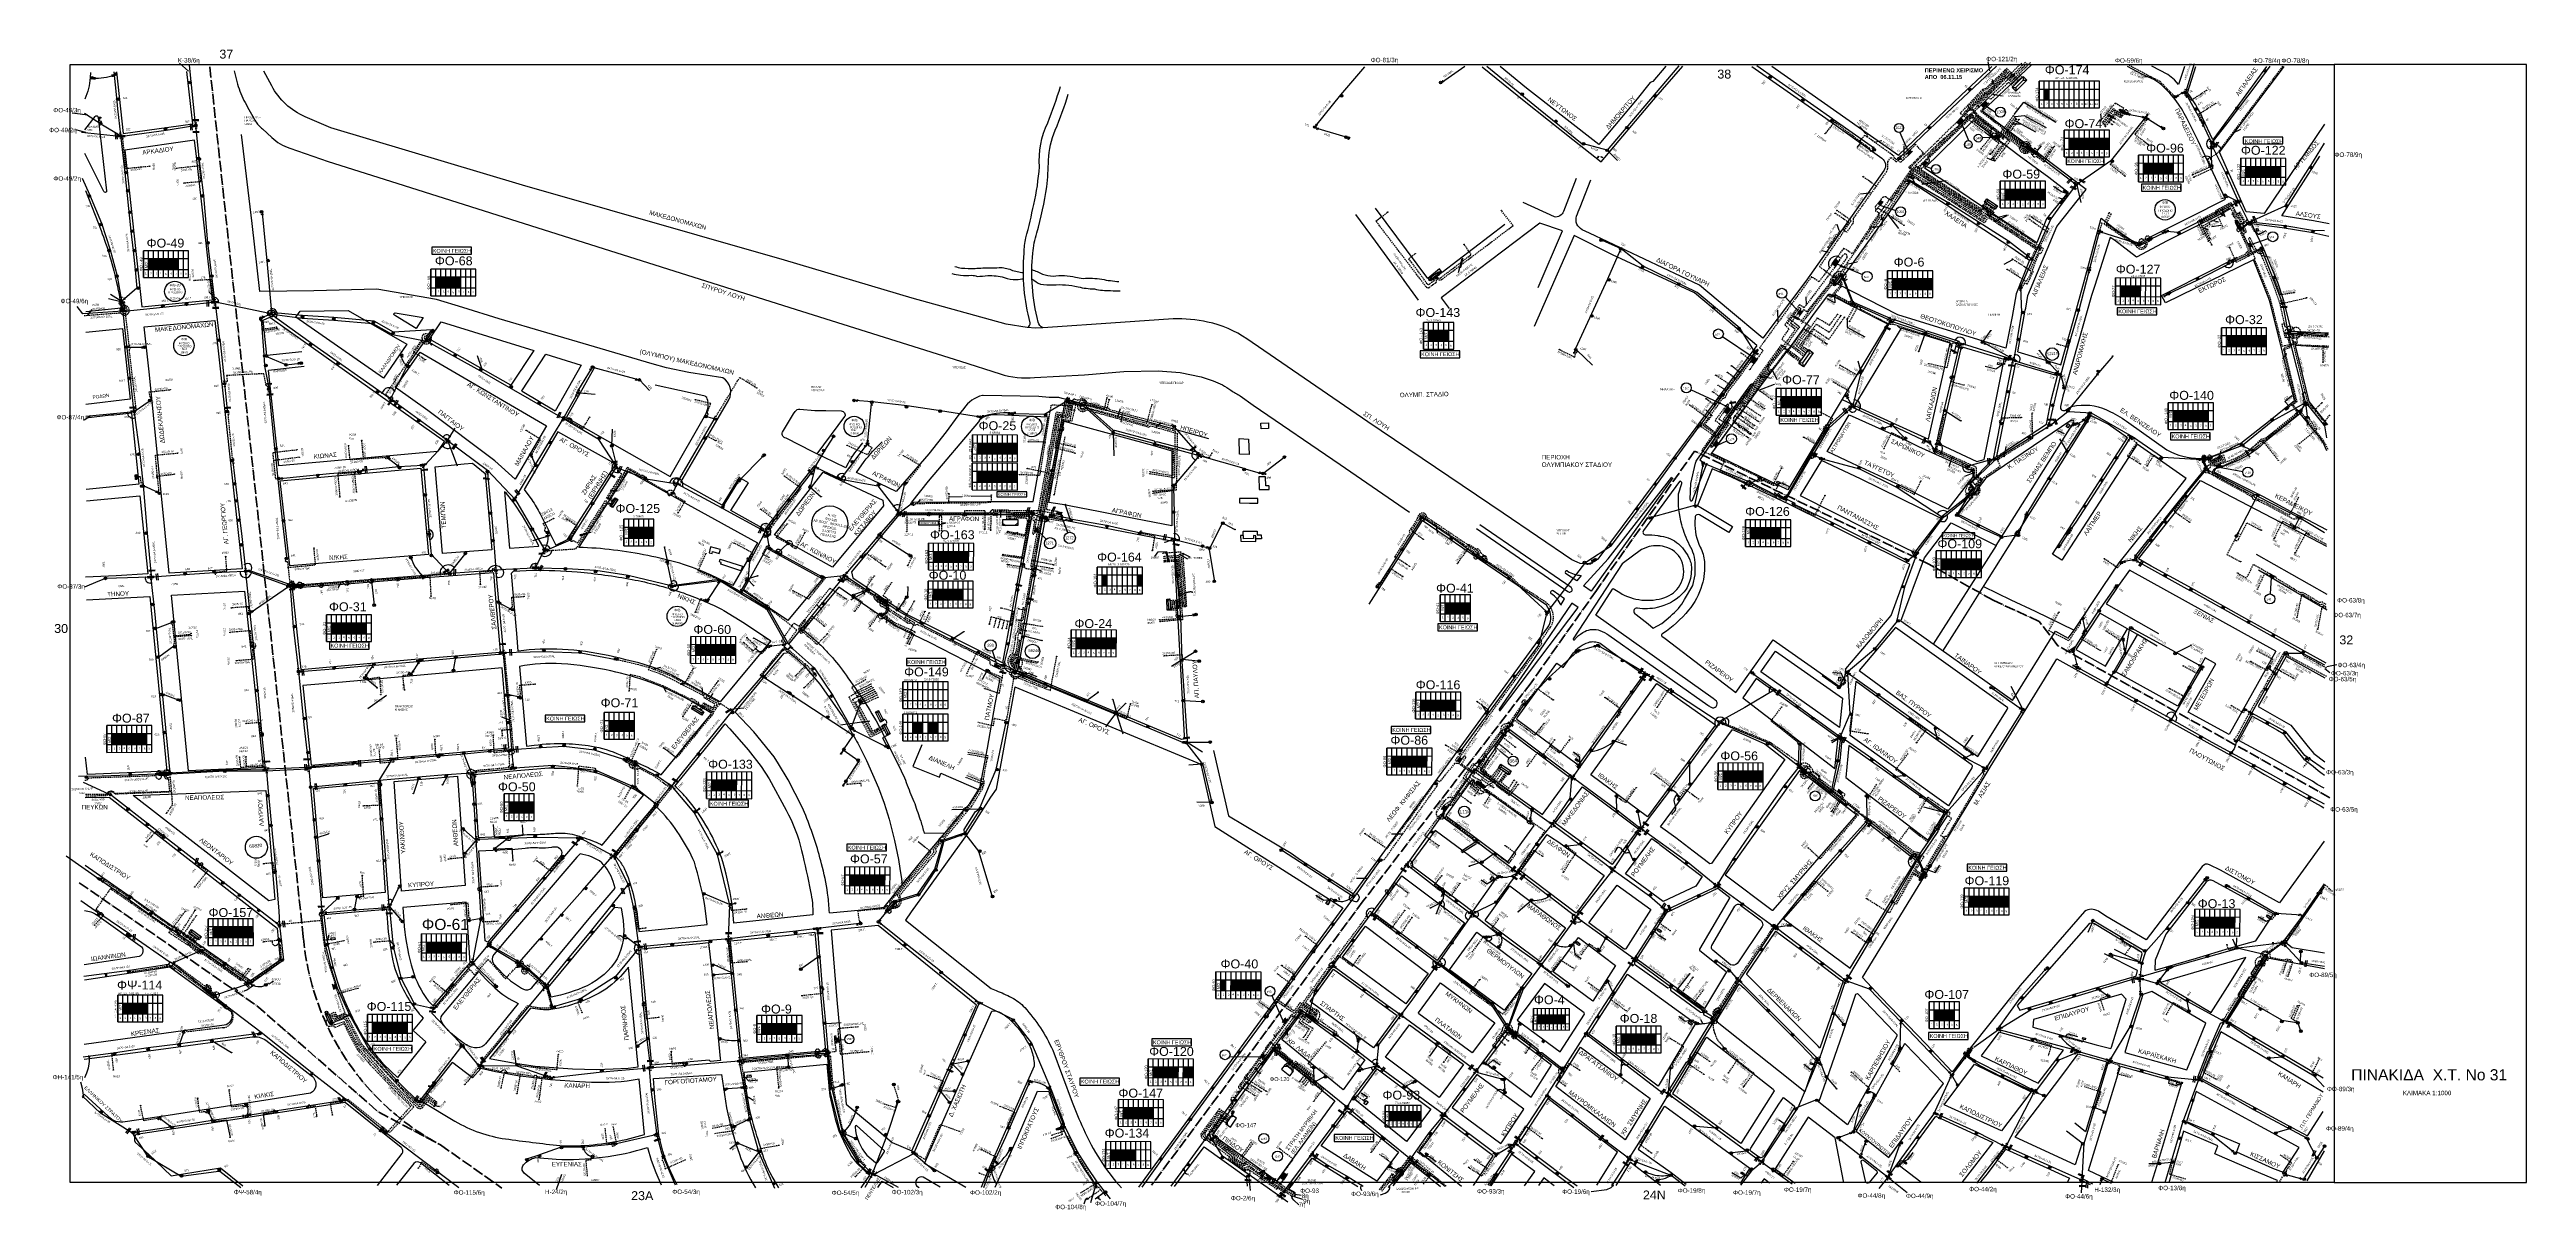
# Model space of a CAD drawing. Header units: millimetres. Extents: x 2999 to 5218, y 1863 to 2903.
import ezdxf
from ezdxf import colors
from ezdxf.entities.mleader import LeaderData, LeaderLine
from ezdxf.enums import TextEntityAlignment as Align
from ezdxf.math import Vec2, Vec3

# ---------------------------------------------------------------- set-up
doc = ezdxf.new("R2010")
doc.units = ezdxf.units.MM
doc.header["$LTSCALE"] = 0.5
doc.linetypes.add('ACAD_ISO04W100', pattern=[30, 24, -3, 0, -3])
doc.linetypes.add('DASHED', pattern=[19.05, 12.7, -6.35])
for name, color, linetype in [('Link Box 2 Διευθύνσεων', 7, 'Continuous'), ('Link Box 4 Διευθύνσεων', 7, 'Continuous'), ('Pillar OTE', 7, 'Continuous'), ('Άγνωστα', 7, 'Continuous'), ('Ασφαλειοκιβώτια Χ.Τ 12 αναχωρήσεων', 7, 'Continuous'), ('Ασφαλειοκιβώτια Χ.Τ 6 αναχωρήσεων', 7, 'Continuous'), ('Ασφαλειοκιβώτια Χ.Τ 9 αναχωρήσεων', 7, 'Continuous'), ('Γέφυρες', 7, 'Continuous'), ('Γυμνά εναέρια ΧΤ (1Φ)   2x16AL', 7, 'Continuous'), ('Γυμνά εναέρια ΧΤ (3Φ)   3x50+35CU', 7, 'Continuous'), ('Γυμνά εναέρια ΧΤ (3Φ)   4x35CU', 7, 'Continuous'), ('Γυμνά εναέρια ΧΤ (3Φ)   4x50AL', 7, 'Continuous'), ('Γυμνά εναέρια ΧΤ (3Φ)   4x50CU', 7, 'Continuous'), ('Γυμνά εναέρια ΧΤ 16+16', 7, 'Continuous'), ('Γυμνά εναέρια ΧΤ 50+16', 7, 'Continuous'), ('Γυμνά εναέρια ΧΤ και ΦΟΠ (1Φ)   2x50+16AL', 7, 'Continuous'), ('Γυμνά εναέρια ΧΤ και ΦΟΠ (3Φ)   4x50+16AL', 7, 'Continuous'), ('Εναέρια παροχή ΧΤ 4x16', 7, 'SYN_LINE'), ('Εναέρια ΧΤ 4Χ120+25AL', 7, 'SYN_LINE'), ('Επίτονοι', 7, 'Continuous'), ('Επιγραφές - Σχήματα', 7, 'Continuous'), ('Καλώδια ΧΤ   15AL', 7, 'DASHED'), ('Καλώδια ΧΤ   3x150+50AL', 7, 'DASHED'), ('Καλώδια ΧΤ   3x150+50CU', 7, 'DASHED'), ('Καλώδια ΧΤ   3x150+70AL', 7, 'DASHED'), ('Καλώδια ΧΤ   3x150AL+50CU', 7, 'DASHED'), ('Καλώδια ΧΤ   3x150AL+50XLPE', 7, 'DASHED'), ('Καλώδια ΧΤ   3x48+38+16.5', 7, 'DASHED'), ('Καλώδια ΧΤ   3x95+35 CU', 7, 'DASHED'), ('Καλώδια ΧΤ   3x95+50 AL XLPE', 7, 'DASHED'), ('Καλώδια ΧΤ   3x95+50CU', 7, 'DASHED'), ('Καλώδια ΧΤ   4x25CU', 7, 'DASHED'), ('Καλώδια ΧΤ   4x50AL', 7, 'DASHED'), ('Καλώδια ΧΤ   4x50CU', 7, 'DASHED'), ('Καλώδια ΧΤ   4x6CU', 7, 'DASHED'), ('Μηχανική τομή', 7, 'Continuous'), ('Στύλος Ξύλινος', 7, 'Continuous'), ('Στύλος Ξύλινος @ 1', 7, 'Continuous'), ('Στύλος ΦΜ', 7, 'Continuous'), ('Στύλος ΦΜ @ 1', 7, 'Continuous'), ('Συνδέσεις', 7, 'Continuous'), ('Συνεστραμμένα ΧΤ   3x70+54.6+25 AL', 7, 'SYN_LINE'), ('Τομή', 7, 'Continuous'), ('Υποσταθμοί', 7, 'Continuous'), ('Υποσταθμός εναέριος 2 στύλων', 7, 'Continuous'), ('Υποσταθμός πόλεως', 7, 'Continuous'), ('Υπόβαθρο ΔΕΗ', 7, 'Continuous'), ('Υπόγεια Καλώδια Δικτύου ΧΤ   .04', 7, 'DASHED'), ('Υπόγεια Καλώδια Δικτύου ΧΤ   .06', 7, 'DASHED'), ('Υπόγεια Καλώδια Δικτύου ΧΤ   .10', 7, 'DASHED'), ('Υπόγεια Καλώδια Δικτύου ΧΤ   .15', 7, 'DASHED'), ('Υπόγεια καλώδια Παροχών ΧΤ   .0225', 7, 'DASHED'), ('Υπόγεια καλώδια Παροχών ΧΤ   .075', 7, 'DASHED'), ('Υπόγεια καλώδια Παροχών ΧΤ   .15', 7, 'DASHED'), ('Υπόγεια καλώδια Παροχών ΧΤ   4x16AL', 7, 'DASHED'), ('Υπόγεια καλώδια Παροχών ΧΤ   4x16CU', 7, 'DASHED'), ('Υπόγεια καλώδια Παροχών ΧΤ   4x25', 7, 'DASHED'), ('Υπόγεια καλώδια Παροχών ΧΤ   4x50AL', 7, 'DASHED'), ('Υπόγεια καλώδια Παροχών ΧΤ   4x6', 7, 'DASHED')]:
    doc.layers.add(name, color=color, linetype=linetype)
doc.styles.add('ar', font='ARIAL.TTF')
doc.styles.add('arial', font='ARIAL.TTF')
doc.styles.get("Standard").update_dxf_attribs({"font": 'ARIAL.TTF'})
doc.linetypes.add('SYN_LINE', pattern='A,0.5,-0.0001,["/\\/\\/\\/",Standard,S=0.1,R=0,X=0,Y=-0.05],-0.25', length=0.7501)
doc.dimstyles.new('ISO-25', dxfattribs={"dimtxt": 2.5, "dimasz": 2.5, "dimexe": 1.25, "dimexo": 0.625, "dimtad": 1, "dimtxsty": 'Standard', "dimcen": 2.5, "dimadec": 0, "dimazin": 0, "dimtfac": 1, "dimtmove": 0, "dimatfit": 3, "dimfxl": 1, "dimarcsym": 0})

# ---------------------------------------------------------------- blocks, each defined once
blk = doc.blocks.new('ΥΠΑΡΧΩΝ ΤΣΙΜΕΝΤΕΝΙΟΣ ΣΤΥΛΟΣ')
at = {"layer": 'Στύλος ΦΜ'}
blk.add_hatch(color=7, dxfattribs=at).paths.add_polyline_path([(-1.3, -2.3, 0.574793), (2.6, 0, 0.268822), (1.3, 2.3)])
at = {"layer": 'Στύλος ΦΜ', "color": 7}
blk.add_line((-1.3, -2.3), (1.3, 2.3), dxfattribs=at)
blk.add_circle((0, 0), 2.62, dxfattribs=at)
at = {"layer": 'Στύλος ΦΜ', "flags": 4}
for tag, p in [('ΤΥΠΟΣ', (-4.9, 3)), ('ΑΡΙΘΜΟΣ', (-4.7, 8.1))]:
    blk.add_attdef(tag, p, '', height=4, dxfattribs=at)
blk = doc.blocks.new('ΥΠΑΡΧΩΝ ΞΥΛΙΝΟΣ ΣΤΥΛΟΣ')
at = {"layer": 'Στύλος Ξύλινος'}
h = blk.add_hatch(color=7, dxfattribs=at)
h.paths.add_polyline_path([(-2.6, 0, 0.270008), (-1.3, -2.3), (1.3, 2.3, 0.576266)])
h.paths.add_polyline_path([(-1.3, -2.3, 0.574793), (2.6, 0, 0.268822), (1.3, 2.3)])
at = {"layer": 'Στύλος Ξύλινος', "color": 7}
blk.add_line((-1.3, -2.3), (1.3, 2.3), dxfattribs=at)
blk.add_circle((0, 0), 2.62, dxfattribs=at)
at = {"layer": 'Στύλος Ξύλινος', "flags": 4}
for tag, p in [('ΑΡΙΘΜΟΣ', (-4.9, 8.6)), ('ΤΥΠΟΣ', (-4.8, 3.4))]:
    blk.add_attdef(tag, p, '', height=4, dxfattribs=at)
blk = doc.blocks.new('ΑΣΦΑΛΕΙΟΚΙΒΩΤΙΟ ΥΠΟΣΤΑΘΜΟΥ 9 ΑΝΑΧΩΡΗΣΕΩΝ')
at = {"layer": 'Ασφαλειοκιβώτια Χ.Τ 9 αναχωρήσεων', "ltscale": 40}
for p, q in [((-23.8, 40.4), (24, 40.4)), ((-23.8, 31.4), (24, 31.4)), ((-23.8, 22.4), (24, 22.4)), ((-23.8, 13.4), (24, 13.4)), ((-23.8, 4.4), (24, 4.4)), ((-9.7, 40.4), (-9.7, -40.6)), ((9.9, 40.4), (9.9, -40.6)), ((-23.8, -4.6), (24, -4.6)), ((-23.8, -13.6), (24, -13.6)), ((-23.8, -22.6), (24, -22.6)), ((-23.8, -31.6), (24, -31.6))]:
    blk.add_line(p, q, dxfattribs=at)
at = {"layer": 'Ασφαλειοκιβώτια Χ.Τ 9 αναχωρήσεων'}
blk.add_lwpolyline([(-23.8, -40.6), (24, -40.6), (24, 40.4), (-23.8, 40.4)], close=True, dxfattribs=at)
for s, p in [('5', (-19.3, 1.4)), ('1', (-18.5, 37.3)), ('3', (-18.5, 18.9)), ('2', (-18.4, 28)), ('4', (-18, 10.7)), ('7', (-19.2, -16.8)), ('9', (-19.1, -34.1)), ('8', (-18.8, -25.9)), ('6', (-18.3, -8.4))]:
    blk.add_text(s, height=3.6, rotation=270, dxfattribs=at).set_placement(p)
at = {"layer": 'Ασφαλειοκιβώτια Χ.Τ 9 αναχωρήσεων', "ltscale": 40}
for tag, height, p in [('ΟΝΟΜΑ', 5, (-0.2, 44.3)), ('ΚΕΙΜΕΝΟ 1', 2, (17.1, 35.6)), ('ΚΕΙΜΕΝΟ 2', 2, (17.1, 26.9)), ('ΚΕΙΜΕΝΟ 3', 2, (17.1, 17.7)), ('ΚΕΙΜΕΝΟ 4', 2, (17.1, 8.7)), ('ΚΕΙΜΕΝΟ 5', 2, (17.1, -0.1)), ('ΣΧ', 2, (-0.1, -42.6)), ('ΚΕΙΜΕΝΟ 6', 2, (17.1, -9.1)), ('ΚΕΙΜΕΝΟ 7', 2, (17.1, -18.1)), ('ΚΕΙΜΕΝΟ 8', 2, (17.1, -26.9)), ('ΚΕΙΜΕΝΟ 9', 2, (17.1, -36))]:
    blk.add_attdef(tag, text='', height=height, dxfattribs=at).set_placement(p, align=Align.MIDDLE_CENTER)
blk = doc.blocks.new('ΑΣΦΑΛΕΙΟΚΙΒΩΤΙΟ ΥΠΟΣΤΑΘΜΟΥ 6 ΑΝΑΧΩΡΗΣΕΩΝ')
at = {"layer": 'Ασφαλειοκιβώτια Χ.Τ 6 αναχωρήσεων', "ltscale": 40}
for p, q in [((-23.9, 27), (23.9, 27)), ((-23.9, 18), (23.9, 18)), ((-23.9, 9), (23.9, 9)), ((-23.9, 0), (23.9, 0)), ((-9.8, 27), (-9.8, -27)), ((9.8, 27), (9.8, -27)), ((-23.9, -9), (23.9, -9)), ((-23.9, -18), (23.9, -18))]:
    blk.add_line(p, q, dxfattribs=at)
at = {"layer": 'Ασφαλειοκιβώτια Χ.Τ 6 αναχωρήσεων'}
blk.add_lwpolyline([(-23.9, -27), (23.9, -27), (23.9, 27), (-23.9, 27)], close=True, dxfattribs=at)
for s, p in [('3', (-18.5, 6)), ('2', (-18.2, 14.8)), ('1', (-17.8, 23.7)), ('6', (-19.5, -20.7)), ('4', (-18.7, -3.7)), ('5', (-18.6, -12.2))]:
    blk.add_text(s, height=3.6, rotation=270, dxfattribs=at).set_placement(p)
at = {"layer": 'Ασφαλειοκιβώτια Χ.Τ 6 αναχωρήσεων', "ltscale": 40}
for tag, height, p in [('ΟΝΟΜΑ', 5, (-0.3, 31.7)), ('ΚΕΙΜΕΝΟ 1', 2, (17, 22.4)), ('ΚΕΙΜΕΝΟ 2', 2, (17, 13.7)), ('ΚΕΙΜΕΝΟ 3', 2, (17, 4.3)), ('ΣΧ', 2, (-0.2, -29.2)), ('ΚΕΙΜΕΝΟ 4', 2, (17, -4.7)), ('ΚΕΙΜΕΝΟ 5', 2, (17, -13.5)), ('ΚΕΙΜΕΝΟ 6', 2, (17, -22.4))]:
    blk.add_attdef(tag, text='', height=height, dxfattribs=at).set_placement(p, align=Align.MIDDLE_CENTER)
blk = doc.blocks.new('ΑΣΦΑΛΕΙΟΚΙΒΩΤΙΟ ΥΠΟΣΤΑΘΜΟΥ 12 ΑΝΑΧΩΡΗΣΕΩΝ')
at = {"layer": 'Ασφαλειοκιβώτια Χ.Τ 12 αναχωρήσεων', "ltscale": 40}
for p, q in [((-23.9, 54), (23.9, 54)), ((-23.9, 45), (23.9, 45)), ((-9.8, 54), (-9.8, -54)), ((9.8, 54), (9.8, -54)), ((-23.9, 36), (23.9, 36)), ((-23.9, 27), (23.9, 27)), ((-23.9, 18), (23.9, 18)), ((-23.9, 9), (23.9, 9)), ((-23.9, 0), (23.9, 0)), ((-23.9, -9), (23.9, -9)), ((-23.9, -18), (23.9, -18)), ((-23.9, -27), (23.9, -27)), ((-23.9, -36), (23.9, -36)), ((-23.9, -45), (23.9, -45))]:
    blk.add_line(p, q, dxfattribs=at)
at = {"layer": 'Ασφαλειοκιβώτια Χ.Τ 12 αναχωρήσεων'}
blk.add_lwpolyline([(-23.9, -54), (23.9, -54), (23.9, 54), (-23.9, 54)], close=True, dxfattribs=at)
for s, rotation, p in [('1', 268.1711, (-18.5, 50.9)), ('5', 270, (-18.8, 14.5)), ('3', 270, (-18.6, 32.9)), ('6', 270, (-18.6, 5.6)), ('4', 270, (-18.5, 23.5)), ('2', 270, (-18.3, 41.3)), ('7', 270, (-19, -2.6)), ('9', 270, (-18.9, -21.3)), ('11', 270, (-18.7, -37)), ('8', 270, (-18.5, -11.8)), ('10', 270, (-18.5, -28)), ('12', 270, (-18.6, -46))]:
    blk.add_text(s, height=3.6, rotation=rotation, dxfattribs=at).set_placement(p)
at = {"layer": 'Ασφαλειοκιβώτια Χ.Τ 12 αναχωρήσεων', "ltscale": 40}
for tag, height, p in [('ΟΝΟΜΑ', 5, (0.1, 57.9)), ('ΚΕΙΜΕΝΟ 1', 2, (17.3, 49.2)), ('ΚΕΙΜΕΝΟ 2', 2, (17.3, 40.5)), ('ΚΕΙΜΕΝΟ 3', 2, (17.3, 31.4)), ('ΚΕΙΜΕΝΟ 4', 2, (17.3, 22.4)), ('ΚΕΙΜΕΝΟ 5', 2, (17.3, 13.6)), ('ΚΕΙΜΕΝΟ 6', 2, (17.3, 4.7)), ('ΚΕΙΜΕΝΟ 10', 2, (17.3, -31.5)), ('ΚΕΙΜΕΝΟ 11', 2, (17.3, -40.6)), ('ΚΕΙΜΕΝΟ 7', 2, (17.3, -4.4)), ('ΚΕΙΜΕΝΟ 8', 2, (17.3, -13.2)), ('ΚΕΙΜΕΝΟ 9', 2, (17.3, -22.3)), ('ΣΧ', 2, (0.2, -56.1)), ('ΚΕΙΜΕΝΟ 12', 2, (17.3, -49.5))]:
    blk.add_attdef(tag, text='', height=height, dxfattribs=at).set_placement(p, align=Align.MIDDLE_CENTER)
blk = doc.blocks.new('ΜΗΧΑΝΙΚΗ ΤΟΜΗ')
at = {"layer": 'Μηχανική τομή', "ltscale": 40}
for p, q in [((-1.9, 0.8), (1.9, 0.8)), ((1.9, 0), (-1.9, 0))]:
    blk.add_line(p, q, dxfattribs=at)
blk = doc.blocks.new('ΤΟΜΗ')
at = {"layer": 'Τομή', "ltscale": 40}
for p, q in [((-5.7, 0), (5.7, 0)), ((5.7, -2.3), (-5.7, -2.3))]:
    blk.add_line(p, q, dxfattribs=at)
blk = doc.blocks.new('ΥΠΟΣΤΑΘΜΟΣ ΕΝΑΕΡΙΟΣ ΕΠΙ 2 ΣΤΥΛΩΝ')
at = {"layer": 'Υποσταθμός εναέριος 2 στύλων', "linetype": 'Continuous'}
for points in [[(-12, -2.1, 0.574793), (-8.5, -0.1, 0.268822), (-9.6, 2)], [(9.7, -2.1, 0.574793), (13.2, -0.1, 0.268822), (12, 1.9)]]:
    blk.add_hatch(color=256, dxfattribs=at).paths.add_polyline_path(points)
for p, q in [((-12, -2.1), (-9.6, 2)), ((9.7, -2.1), (12, 1.9))]:
    blk.add_line(p, q, dxfattribs=at)
for centre in [(-10.8, -0.1), (10.8, -0.1)]:
    blk.add_circle(centre, 2.36, dxfattribs=at)
at = {"layer": 'Υποσταθμός πόλεως', "linetype": 'Continuous', "ltscale": 40}
blk.add_lwpolyline([(-8.6, 2.8), (8.6, 2.8), (8.6, -2.8), (-8.6, -2.8)], close=True, dxfattribs=at)
for points in [[(-5.8, 0), (-8.6, 2.8)], [(-8.6, -2.8), (-5.8, 0)], [(-5.8, 0), (5.8, 0)], [(5.8, 0), (8.6, 2.8)], [(8.6, -2.8), (5.8, 0)]]:
    blk.add_lwpolyline(points, dxfattribs=at)
at = {"layer": 'Υποσταθμός εναέριος 2 στύλων', "ltscale": 40, "flags": 1}
for tag, p in [('ΜΕΤΑΣΧΗΜΑΤΙΣΜΟΣ', (14.1, 2.5)), ('ΙΣΧΥΣ', (14.1, -0.3)), ('ΑΡΙΘΜΟΣ', (14.2, -3))]:
    blk.add_attdef(tag, p, '', height=1.8, dxfattribs=at)
blk = doc.blocks.new('LINK BOX 4 ΑΝΑΧΩΡΗΣΕΩΝ')
at = {"layer": 'Link Box 4 Διευθύνσεων', "ltscale": 40}
blk.add_hatch(color=256, dxfattribs=at).paths.add_polyline_path([(-3.5, 0), (-3.5, -4.7), (3.5, -4.7), (3.5, 0)])
for p, q in [((-3.5, 0), (-5.3, 0)), ((5.3, 0), (3.5, 0)), ((-3.5, -4.7), (-5.3, -4.7)), ((5.3, -4.7), (3.5, -4.7))]:
    blk.add_line(p, q, dxfattribs=at)
blk.add_lwpolyline([(-3.5, -4.7), (-3.5, 0), (3.5, 0), (3.5, -4.7)], close=True, dxfattribs=at)
blk = doc.blocks.new('LINK BOX 2 ΑΝΑΧΩΡΗΣΕΩΝ')
at = {"layer": 'Link Box 2 Διευθύνσεων', "ltscale": 40}
blk.add_hatch(color=256, dxfattribs=at).paths.add_polyline_path([(-2, 1.3), (-2, -1.5), (1.9, -1.5), (1.9, 1.3)])
for p, q in [((-2, -0.1), (-4.3, -0.1)), ((4.1, -0.1), (1.9, -0.1))]:
    blk.add_line(p, q, dxfattribs=at)
blk.add_lwpolyline([(-2, -1.5), (-2, 1.3), (1.9, 1.3), (1.9, -1.5)], close=True, dxfattribs=at)
blk = doc.blocks.new('ΕΠΙΤΟΝΟΣ')
at = {"layer": 'Επίτονοι', "lineweight": 40, "ltscale": 40}
blk.add_hatch(color=256, dxfattribs=at).paths.add_polyline_path([(-1.1, 6.5), (0, 9.1), (1.1, 6.5)])
for p, q in [((-1.1, 6.5), (0, 9.1)), ((1.1, 6.5), (-1.1, 6.5)), ((-1.1, 6.5), (0, 6.5)), ((0, 9.1), (1.1, 6.5)), ((0, 6.5), (0, 0))]:
    blk.add_line(p, q, dxfattribs=at)
blk = doc.blocks.new('ΥΠΟΣΤΑΘΜΟΣ ΠΟΛΕΩΣ')
at = {"layer": 'Υποσταθμός πόλεως', "linetype": 'Continuous', "ltscale": 40}
blk.add_lwpolyline([(-8.6, 2.8), (8.6, 2.8), (8.6, -2.8), (-8.6, -2.8)], close=True, dxfattribs=at)
for points in [[(-5.8, 0), (-8.6, 2.8)], [(5.8, 0), (8.6, 2.8)], [(-8.6, -2.8), (-5.8, 0)], [(-5.8, 0), (5.8, 0)], [(8.6, -2.8), (5.8, 0)]]:
    blk.add_lwpolyline(points, dxfattribs=at)
at = {"layer": 'Υποσταθμός πόλεως', "linetype": 'SYN_LINE', "ltscale": 40, "flags": 1}
for tag, p in [('ΜΕΤΑΣΧΗΜΑΤΙΣΜΟΣ', (10.6, 2.4)), ('ΙΣΧΥΣ', (10.6, -0.4)), ('ΑΡΙΘΜΟΣ', (10.7, -3.1))]:
    blk.add_attdef(tag, p, '', height=1.8, dxfattribs=at)
blk = doc.blocks.new('_ΣΥΝΔΕΣΗ')
at = {"layer": 'Συνδέσεις', "linetype": 'SYN_LINE', "ltscale": 40}
blk.add_hatch(color=256, dxfattribs=at).paths.add_polyline_path([(0.5, 0, 1), (-0.5, 0, 1)])
at = {"layer": 'Συνδέσεις'}
blk.add_circle((0, 0), 0.5, dxfattribs=at)
blk = doc.blocks.new('υποσταθμος σε κλειστο χωρο')
at = {"layer": 'Υποσταθμοί', "ltscale": 40}
blk.add_hatch(color=256, dxfattribs=at).paths.add_polyline_path([(-9.5, -3.1), (9.5, -3.1), (9.5, 3.1)])
blk.add_lwpolyline([(-9.5, -3.1), (-9.5, 3.1), (9.5, 3.1), (9.5, -3.1)], close=True, dxfattribs=at)
blk.add_lwpolyline([(-9.5, -3.1), (9.5, 3.1)], dxfattribs=at)
blk = doc.blocks.new('ΥΠΑΡΧΩΝ ΥΠΟΣΤΑΘΜΟΣ ΣΕ ΚΛΕΙΣΤΟ ΧΩΡΟ')
at = {"layer": 'Υποσταθμοί'}
blk.add_blockref('υποσταθμος σε κλειστο χωρο', (0, 0), dxfattribs=at)
at = {"layer": 'Υποσταθμοί', "linetype": 'SYN_LINE', "ltscale": 40, "flags": 1}
for tag, p in [('ΜΕΤΑΣΧΗΜΑΤΙΣΜΟΣ', (10.7, 2.2)), ('ΙΣΧΥΣ', (10.6, -0.9)), ('ΑΡΙΘΜΟΣ', (10.8, -3.9))]:
    blk.add_attdef(tag, p, '', height=2, dxfattribs=at)
blk = doc.blocks.new('LINK BOX 4 ΑΝΑΧΩΡΗΣΕΩΝ_')
at = {"layer": 'Link Box 4 Διευθύνσεων', "ltscale": 40}
for points in [[(-3.5, 0), (-3.5, -4.7), (3.5, -4.7), (3.5, 0)], [(5.3, -4.9, 1), (5.3, -4.4, 1)]]:
    blk.add_hatch(color=256, dxfattribs=at).paths.add_polyline_path(points)
for p, q in [((-3.5, 0), (-5.3, 0)), ((5.3, 0), (3.5, 0)), ((-3.5, -4.7), (-5.3, -4.7)), ((5.3, -4.7), (3.5, -4.7))]:
    blk.add_line(p, q, dxfattribs=at)
blk.add_lwpolyline([(-3.5, -4.7), (-3.5, 0), (3.5, 0), (3.5, -4.7)], close=True, dxfattribs=at)
blk.add_circle((5.3, -4.7), 0.252, dxfattribs=at)
blk = doc.blocks.new('TSONTA XT1')
at = {"ltscale": 40}
h = blk.add_hatch(color=256, dxfattribs=at)
h.dxf.hatch_style = 1
h.paths.add_polyline_path([(596, 2487.7), (597.1, 2488.8), (596, 2489.9), (594.9, 2488.8)])
blk.add_lwpolyline([(594.9, 2488.8), (596, 2489.9), (597.1, 2488.8), (596, 2487.7)], close=True, dxfattribs=at)
blk = doc.blocks.new('PILLAR ΟΤΕ')
at = {"layer": 'Pillar OTE', "ltscale": 40}
blk.add_lwpolyline([(-3.3, 2), (3.4, 2), (3.4, -2), (-3.3, -2)], close=True, dxfattribs=at)
at = {"layer": 'Pillar OTE', "insert": (-1.8, 0.7), "char_height": 1.357, "width": 109.961, "attachment_point": 1}
blk.add_mtext('{\\fArial|b1|i0|c161|p34;OTE}', dxfattribs=at)
blk = doc.blocks.new('ΥΠΟΣΤΑΘΜΟΣ ΠΟΛΕΩΣ 9 ΑΝΑΧΩΡΗΣΕΩΝ')
at = {"layer": 'Υποσταθμός πόλεως', "ltscale": 40}
for p, q in [((-9.6, -2.8), (-9.6, -4)), ((-7.1, -2.8), (-7.1, -4)), ((-4.8, -2.8), (-4.8, -4)), ((-2.4, -2.8), (-2.4, -4)), ((0.1, -2.8), (0.1, -4)), ((2.5, -2.8), (2.5, -4)), ((5, -2.8), (5, -4)), ((7.5, -2.8), (7.5, -4)), ((9.6, -2.8), (9.6, -4))]:
    blk.add_line(p, q, dxfattribs=at)
blk.add_lwpolyline([(-10, 2.8), (10, 2.8), (10, -2.8), (-10, -2.8)], close=True, dxfattribs=at)
for points in [[(-7.2, 0), (-10, 2.8)], [(-10, -2.8), (-7.2, 0)], [(-7.2, 0), (7.2, 0)], [(7.2, 0), (10, 2.8)], [(10, -2.8), (7.2, 0)]]:
    blk.add_lwpolyline(points, dxfattribs=at)
at = {"layer": 'Υποσταθμός πόλεως', "linetype": 'SYN_LINE', "ltscale": 40, "flags": 1}
for tag, p in [('ΜΕΤΑΣΧΗΜΑΤΙΣΜΟΣ', (10.8, 1.7)), ('ΙΣΧΥΣ', (10.8, -1.1)), ('ΑΡΙΘΜΟΣ', (10.9, -3.8))]:
    blk.add_attdef(tag, p, '', height=1.8, dxfattribs=at)
blk = doc.blocks.new('ΠΡΟΒΛΕΠΟΜΕΝΟΣ ΥΠΟΣΤΑΘΜΟΣ ΣΕ ΚΛΕΙΣΤΟ ΧΩΡΟ')
at = {"layer": 'Υποσταθμοί', "ltscale": 40}
blk.add_line((-10, -3), (10, 3), dxfattribs=at)
blk.add_lwpolyline([(-10, -3), (-10, 3), (10, 3), (10, -3)], close=True, dxfattribs=at)
at = {"layer": 'Υποσταθμοί', "linetype": 'SYN_LINE', "ltscale": 40, "flags": 1}
for tag, p in [('ΜΕΤΑΣΧΗΜΑΤΙΣΜΟΣ', (12, 2)), ('ΙΣΧΥΣ', (12, -1)), ('ΑΡΙΘΜΟΣ', (12, -4))]:
    blk.add_attdef(tag, p, '', height=2, dxfattribs=at)

msp = doc.modelspace()

# ---------------------------------------------------------------- hatches: boundary and pattern name
at = {"layer": 'Ασφαλειοκιβώτια Χ.Τ 9 αναχωρήσεων', "ltscale": 40}
for color, points in [(151, [(4808.3, 2823.5), (4808.3, 2813.6), (4812.8, 2813.6), (4812.8, 2823.5)]), (173, [(4812.8, 2823.5), (4812.8, 2813.6), (4817.3, 2813.6), (4817.3, 2823.5)]), (2, [(4817.3, 2823.5), (4817.3, 2813.6), (4821.8, 2813.6), (4821.8, 2823.5)]), (1, [(4821.8, 2823.5), (4821.8, 2813.6), (4826.3, 2813.6), (4826.3, 2823.5)]), (85, [(4826.3, 2823.5), (4826.3, 2813.6), (4830.8, 2813.6), (4830.8, 2823.5)]), (6, [(4830.8, 2823.5), (4830.8, 2813.6), (4835.3, 2813.6), (4835.3, 2823.5)]), (27, [(4835.3, 2823.5), (4835.3, 2813.6), (4839.8, 2813.6), (4839.8, 2823.5)]), (62, [(4839.8, 2823.5), (4839.8, 2813.6), (4844.3, 2813.6), (4844.3, 2823.5)]), (133, [(4874.7, 2801.2), (4874.7, 2791.4), (4879.2, 2791.4), (4879.2, 2801.2)]), (1, [(4879.2, 2801.2), (4879.2, 2791.4), (4883.7, 2791.4), (4883.7, 2801.2)]), (2, [(4883.7, 2801.2), (4883.7, 2791.4), (4888.2, 2791.4), (4888.2, 2801.2)]), (6, [(4888.2, 2801.2), (4888.2, 2791.4), (4892.7, 2791.4), (4892.7, 2801.2)]), (30, [(4892.7, 2801.2), (4892.7, 2791.4), (4897.2, 2791.4), (4897.2, 2801.2)]), (5, [(4897.2, 2801.2), (4897.2, 2791.4), (4901.7, 2791.4), (4901.7, 2801.2)]), (5, [(4966.4, 2798.4), (4966.4, 2788.5), (4970.9, 2788.5), (4970.9, 2798.3)]), (85, [(4970.9, 2798.3), (4970.9, 2788.5), (4975.4, 2788.5), (4975.4, 2798.3)]), (6, [(4975.4, 2798.3), (4975.4, 2788.5), (4979.9, 2788.5), (4979.9, 2798.3)]), (2, [(4979.9, 2798.3), (4979.9, 2788.5), (4984.4, 2788.4), (4984.4, 2798.3)]), (30, [(4984.4, 2798.3), (4984.4, 2788.4), (4988.9, 2788.4), (4988.9, 2798.2)]), (133, [(4988.9, 2798.2), (4988.9, 2788.4), (4993.4, 2788.4), (4993.4, 2798.2)]), (2, [(4751, 2777.8), (4751, 2768), (4755.5, 2768), (4755.5, 2777.8)]), (85, [(4755.5, 2777.8), (4755.5, 2768), (4760, 2768), (4760, 2777.8)]), (173, [(4760, 2777.8), (4760, 2768), (4764.5, 2768), (4764.5, 2777.8)]), (133, [(4764.5, 2777.8), (4764.5, 2768), (4769, 2768), (4769, 2777.8)]), (30, [(4769, 2777.8), (4769, 2768), (4773.5, 2768), (4773.5, 2777.8)]), (1, [(4773.5, 2777.8), (4773.5, 2768), (4778, 2768), (4778, 2777.8)]), (27, [(4778, 2777.8), (4778, 2768), (4782.5, 2768), (4782.5, 2777.8)]), (151, [(4782.5, 2777.8), (4782.5, 2768), (4787, 2768), (4787, 2777.8)]), (27, [(3087.3, 2715.5), (3087.3, 2705.7), (3091.8, 2705.7), (3091.8, 2715.5)]), (2, [(3091.8, 2715.5), (3091.8, 2705.7), (3096.3, 2705.7), (3096.3, 2715.5)]), (1, [(3096.3, 2715.5), (3096.3, 2705.7), (3100.8, 2705.7), (3100.8, 2715.5)]), (5, [(3100.8, 2715.5), (3100.8, 2705.7), (3105.3, 2705.7), (3105.3, 2715.5)]), (6, [(3105.3, 2715.5), (3105.3, 2705.7), (3109.8, 2705.7), (3109.8, 2715.5)]), (62, [(3109.8, 2715.5), (3109.8, 2705.7), (3114.3, 2705.7), (3114.3, 2715.5)]), (173, [(3349.3, 2699.1), (3349.3, 2689.2), (3353.8, 2689.2), (3353.8, 2699.1)]), (133, [(3353.8, 2699.1), (3353.8, 2689.2), (3358.3, 2689.2), (3358.3, 2699.1)]), (30, [(3358.3, 2699.1), (3358.3, 2689.2), (3362.8, 2689.2), (3362.8, 2699.1)]), (1, [(3362.8, 2699.1), (3362.8, 2689.2), (3367.3, 2689.2), (3367.3, 2699.1)]), (2, [(4650, 2697.6), (4650, 2687.7), (4654.5, 2687.7), (4654.5, 2697.6)]), (6, [(4654.5, 2697.6), (4654.5, 2687.7), (4659, 2687.7), (4659, 2697.6)]), (170, [(4659, 2697.6), (4659, 2687.7), (4663.5, 2687.7), (4663.5, 2697.6)]), (30, [(4663.5, 2697.6), (4663.5, 2687.7), (4668, 2687.8), (4668, 2697.6)]), (27, [(4668, 2697.6), (4668, 2687.8), (4672.5, 2687.8), (4672.5, 2697.6)]), (1, [(4672.5, 2697.6), (4672.5, 2687.8), (4677, 2687.8), (4677, 2697.6)]), (133, [(4677, 2697.6), (4677, 2687.8), (4681.5, 2687.8), (4681.5, 2697.6)]), (85, [(4681.5, 2697.6), (4681.5, 2687.8), (4686, 2687.8), (4686, 2697.6)]), (6, [(4854.3, 2691.3), (4854.3, 2681.4), (4858.8, 2681.4), (4858.8, 2691.2)]), (151, [(4858.8, 2691.2), (4858.8, 2681.4), (4863.3, 2681.4), (4863.3, 2691.2)]), (30, [(4863.3, 2691.2), (4863.3, 2681.4), (4867.8, 2681.4), (4867.8, 2691.2)]), (133, [(4867.8, 2691.2), (4867.8, 2681.4), (4872.3, 2681.4), (4872.3, 2691.2)]), (85, [(4234.3, 2651.3), (4234.3, 2641.5), (4238.8, 2641.5), (4238.8, 2651.3)]), (1, [(4238.8, 2651.3), (4238.8, 2641.5), (4243.3, 2641.5), (4243.3, 2651.3)]), (151, [(4243.3, 2651.3), (4243.3, 2641.5), (4247.8, 2641.5), (4247.8, 2651.3)]), (2, [(4247.8, 2651.3), (4247.8, 2641.5), (4252.3, 2641.5), (4252.3, 2651.3)]), (30, [(4949.1, 2646.5), (4949.1, 2636.7), (4953.6, 2636.7), (4953.6, 2646.5)]), (2, [(4953.6, 2646.5), (4953.6, 2636.7), (4958.1, 2636.7), (4958.1, 2646.5)]), (5, [(4958.1, 2646.5), (4958.1, 2636.7), (4962.6, 2636.7), (4962.6, 2646.5)]), (6, [(4962.6, 2646.5), (4962.6, 2636.7), (4967.1, 2636.7), (4967.1, 2646.5)]), (133, [(4967.1, 2646.5), (4967.1, 2636.7), (4971.6, 2636.7), (4971.6, 2646.5)]), (27, [(4971.6, 2646.5), (4971.6, 2636.7), (4976.1, 2636.7), (4976.1, 2646.5)]), (173, [(4976.1, 2646.5), (4976.1, 2636.7), (4980.6, 2636.7), (4980.6, 2646.5)]), (1, [(4980.6, 2646.5), (4980.6, 2636.7), (4985.1, 2636.7), (4985.1, 2646.5)]), (173, [(4550.3, 2591.9), (4550.3, 2582.1), (4554.8, 2582.1), (4554.8, 2591.9)]), (85, [(4554.8, 2591.9), (4554.8, 2582.1), (4559.3, 2582.1), (4559.3, 2591.9)]), (27, [(4559.3, 2591.9), (4559.3, 2582.1), (4563.8, 2582.1), (4563.8, 2591.9)]), (30, [(4563.8, 2591.9), (4563.8, 2582.1), (4568.3, 2582.1), (4568.3, 2591.9)]), (2, [(4568.3, 2591.9), (4568.3, 2582.1), (4572.8, 2582.1), (4572.8, 2591.9)]), (151, [(4572.8, 2591.9), (4572.8, 2582.1), (4577.3, 2582.1), (4577.3, 2591.9)]), (133, [(4577.3, 2591.9), (4577.3, 2582.1), (4581.8, 2582.1), (4581.8, 2591.9)]), (1, [(4581.8, 2591.9), (4581.8, 2582.1), (4586.3, 2582.1), (4586.3, 2591.9)]), (6, [(4901.5, 2579.3), (4901.5, 2569.5), (4906, 2569.5), (4906, 2579.3)]), (62, [(4906, 2579.3), (4906, 2569.5), (4910.5, 2569.5), (4910.5, 2579.3)]), (85, [(4910.5, 2579.3), (4910.5, 2569.5), (4915, 2569.5), (4915, 2579.3)]), (1, [(4915, 2579.3), (4915, 2569.5), (4919.5, 2569.5), (4919.5, 2579.3)]), (151, [(4919.5, 2579.3), (4919.5, 2569.5), (4924, 2569.5), (4924, 2579.3)]), (2, [(4924, 2579.3), (4924, 2569.5), (4928.5, 2569.5), (4928.5, 2579.3)]), (27, [(4928.5, 2579.3), (4928.5, 2569.5), (4933, 2569.5), (4933, 2579.3)]), (1, [(3830, 2550.4), (3830, 2540.6), (3834.5, 2540.6), (3834.5, 2550.4)]), (62, [(3834.5, 2550.4), (3834.5, 2540.6), (3839, 2540.6), (3839, 2550.4)]), (30, [(3839, 2550.4), (3839, 2540.6), (3843.5, 2540.5), (3843.5, 2550.4)]), (2, [(3843.5, 2550.4), (3843.5, 2540.5), (3848, 2540.5), (3848, 2550.4)]), (151, [(3848, 2550.4), (3848, 2540.5), (3852.5, 2540.5), (3852.5, 2550.3)]), (27, [(3852.5, 2550.3), (3852.5, 2540.5), (3857, 2540.5), (3857, 2550.3)]), (173, [(3857, 2550.3), (3857, 2540.5), (3861.5, 2540.5), (3861.5, 2550.3)]), (133, [(3861.5, 2550.3), (3861.5, 2540.5), (3866, 2540.4), (3866, 2550.3)]), (133, [(3829.9, 2525.2), (3829.8, 2515.3), (3834.3, 2515.3), (3834.4, 2525.1)]), (173, [(3834.4, 2525.1), (3834.3, 2515.3), (3838.8, 2515.3), (3838.9, 2525.1)]), (30, [(3838.9, 2525.1), (3838.8, 2515.3), (3843.3, 2515.3), (3843.4, 2525.1)]), (2, [(3843.4, 2525.1), (3843.3, 2515.3), (3847.8, 2515.2), (3847.9, 2525.1)]), (6, [(3847.9, 2525.1), (3847.8, 2515.2), (3852.3, 2515.2), (3852.4, 2525)]), (5, [(3852.4, 2525), (3852.3, 2515.2), (3856.8, 2515.2), (3856.9, 2525)]), (85, [(3856.9, 2525), (3856.8, 2515.2), (3861.3, 2515.2), (3861.4, 2525)]), (1, [(3861.4, 2525), (3861.3, 2515.2), (3865.8, 2515.1), (3865.9, 2525)]), (85, [(3522.2, 2474.9), (3517.7, 2474.9), (3517.7, 2465.1), (3522.2, 2465.1)]), (27, [(3522.2, 2474.9), (3522.2, 2465.1), (3526.7, 2465.1), (3526.7, 2474.9)]), (151, [(3526.7, 2474.9), (3526.7, 2465.1), (3531.2, 2465.1), (3531.2, 2474.9)]), (30, [(3531.2, 2474.9), (3531.2, 2465.1), (3535.7, 2465.1), (3535.7, 2474.9)]), (1, [(3535.7, 2474.9), (3535.7, 2465.1), (3540.2, 2465.1), (3540.2, 2474.9)]), (6, [(4522.8, 2474.6), (4522.8, 2464.8), (4527.3, 2464.8), (4527.3, 2474.6)]), (85, [(4527.3, 2474.6), (4527.3, 2464.8), (4531.8, 2464.8), (4531.8, 2474.6)]), (30, [(4531.8, 2474.6), (4531.8, 2464.8), (4536.3, 2464.8), (4536.3, 2474.6)]), (27, [(4536.3, 2474.6), (4536.3, 2464.8), (4540.8, 2464.8), (4540.8, 2474.6)]), (151, [(4540.8, 2474.6), (4540.8, 2464.8), (4545.3, 2464.8), (4545.3, 2474.6)]), (2, [(3790.7, 2453.4), (3790.7, 2443.6), (3795.2, 2443.6), (3795.2, 2453.4)]), (27, [(3795.2, 2453.4), (3795.2, 2443.6), (3799.7, 2443.6), (3799.7, 2453.4)]), (151, [(3799.7, 2453.4), (3799.7, 2443.6), (3804.2, 2443.5), (3804.2, 2453.4)]), (85, [(3804.2, 2453.4), (3804.2, 2443.5), (3808.7, 2443.5), (3808.7, 2453.3)]), (6, [(3808.7, 2453.3), (3808.7, 2443.5), (3813.2, 2443.5), (3813.2, 2453.3)]), (30, [(3813.2, 2453.3), (3813.2, 2443.5), (3817.7, 2443.5), (3817.7, 2453.3)]), (62, [(3817.7, 2453.3), (3817.7, 2443.5), (3822.2, 2443.4), (3822.2, 2453.3)]), (1, [(4693.7, 2446.7), (4693.6, 2436.9), (4698.1, 2436.9), (4698.2, 2446.7)]), (62, [(4698.2, 2446.7), (4698.1, 2436.9), (4702.6, 2436.8), (4702.7, 2446.7)]), (6, [(4702.7, 2446.7), (4702.6, 2436.8), (4707.1, 2436.8), (4707.2, 2446.6)]), (85, [(4707.2, 2446.6), (4707.1, 2436.8), (4711.6, 2436.8), (4711.7, 2446.6)]), (173, [(4711.7, 2446.6), (4711.6, 2436.8), (4716.1, 2436.8), (4716.2, 2446.6)]), (30, [(4716.2, 2446.6), (4716.1, 2436.8), (4720.6, 2436.7), (4720.7, 2446.6)]), (5, [(4720.7, 2446.6), (4720.6, 2436.7), (4725.1, 2436.7), (4725.2, 2446.5)]), (27, [(4725.2, 2446.5), (4725.1, 2436.7), (4729.6, 2436.7), (4729.7, 2446.5)]), (151, [(3790.4, 2419.5), (3790.3, 2409.7), (3794.8, 2409.7), (3794.9, 2419.5)]), (27, [(3794.9, 2419.5), (3794.8, 2409.7), (3799.3, 2409.6), (3799.4, 2419.5)]), (2, [(3799.4, 2419.5), (3799.3, 2409.6), (3803.8, 2409.6), (3803.9, 2419.4)]), (1, [(3803.9, 2419.4), (3803.8, 2409.6), (3808.3, 2409.6), (3808.4, 2419.4)]), (173, [(3808.4, 2419.4), (3808.3, 2409.6), (3812.8, 2409.6), (3812.9, 2419.4)]), (30, [(3812.9, 2419.4), (3812.8, 2409.6), (3817.3, 2409.5), (3817.4, 2419.4)]), (1, [(4249.2, 2407.1), (4249.2, 2397.3), (4253.7, 2397.3), (4253.7, 2407.1)]), (2, [(4253.7, 2407.1), (4253.7, 2397.3), (4258.2, 2397.3), (4258.2, 2407.1)]), (6, [(4258.2, 2407.1), (4258.2, 2397.3), (4262.7, 2397.3), (4262.7, 2407.1)]), (133, [(4262.7, 2407.1), (4262.7, 2397.3), (4267.2, 2397.3), (4267.2, 2407.1)]), (30, [(4267.2, 2407.1), (4267.2, 2397.3), (4271.7, 2397.3), (4271.7, 2407.1)]), (151, [(3251.4, 2389.3), (3251.4, 2379.5), (3255.9, 2379.5), (3255.9, 2389.3)]), (30, [(3255.9, 2389.3), (3255.9, 2379.5), (3260.4, 2379.5), (3260.4, 2389.3)]), (6, [(3260.4, 2389.3), (3260.4, 2379.5), (3264.9, 2379.5), (3264.9, 2389.3)]), (62, [(3264.9, 2389.3), (3264.9, 2379.5), (3269.4, 2379.5), (3269.4, 2389.3)]), (5, [(3269.4, 2389.3), (3269.4, 2379.5), (3273.9, 2379.5), (3273.9, 2389.3)]), (2, [(3273.9, 2389.3), (3273.9, 2379.5), (3278.4, 2379.5), (3278.4, 2389.3)]), (85, [(3278.4, 2389.3), (3278.4, 2379.5), (3282.9, 2379.5), (3282.9, 2389.3)]), (173, [(3918.5, 2375.8), (3918.5, 2366), (3923, 2366), (3923, 2375.8)]), (151, [(3923, 2375.8), (3923, 2366), (3927.5, 2366), (3927.5, 2375.8)]), (30, [(3927.5, 2375.8), (3927.5, 2366), (3932, 2365.9), (3932, 2375.8)]), (6, [(3932, 2375.8), (3932, 2365.9), (3936.5, 2365.9), (3936.5, 2375.7)]), (62, [(3936.5, 2375.7), (3936.5, 2365.9), (3941, 2365.9), (3941, 2375.7)]), (85, [(3941, 2375.7), (3941, 2365.9), (3945.5, 2365.9), (3945.5, 2375.7)]), (27, [(3945.5, 2375.7), (3945.5, 2365.9), (3950, 2365.8), (3950, 2375.7)]), (1, [(3950, 2375.7), (3950, 2365.8), (3954.5, 2365.8), (3954.5, 2375.6)]), (85, [(3577.7, 2369.9), (3577.7, 2360.1), (3582.2, 2360.1), (3582.2, 2369.9)]), (2, [(3582.2, 2369.9), (3582.2, 2360.1), (3586.7, 2360), (3586.7, 2369.9)]), (151, [(3586.7, 2369.9), (3586.7, 2360), (3591.2, 2360), (3591.2, 2369.9)]), (30, [(3591.2, 2369.9), (3591.2, 2360), (3595.7, 2360), (3595.7, 2369.8)]), (173, [(3595.7, 2369.8), (3595.7, 2360), (3600.2, 2360), (3600.2, 2369.8)]), (6, [(3600.2, 2369.8), (3600.2, 2360), (3604.7, 2360), (3604.7, 2369.8)]), (27, [(3604.7, 2369.8), (3604.7, 2360), (3609.2, 2359.9), (3609.2, 2369.8)]), (1, [(3609.2, 2369.8), (3609.2, 2359.9), (3613.7, 2359.9), (3613.7, 2369.7)]), (5, [(4227.3, 2320.1), (4227.2, 2310.3), (4231.7, 2310.3), (4231.8, 2320.1)]), (6, [(4231.8, 2320.1), (4231.7, 2310.3), (4236.2, 2310.2), (4236.3, 2320.1)]), (133, [(4236.3, 2320.1), (4236.2, 2310.2), (4240.7, 2310.2), (4240.8, 2320)]), (173, [(4240.8, 2320), (4240.7, 2310.2), (4245.2, 2310.2), (4245.3, 2320)]), (30, [(4245.3, 2320), (4245.2, 2310.2), (4249.7, 2310.2), (4249.8, 2320)]), (1, [(4249.8, 2320), (4249.7, 2310.2), (4254.2, 2310.1), (4254.3, 2320)]), (2, [(4254.3, 2320), (4254.2, 2310.1), (4258.7, 2310.1), (4258.8, 2319.9)]), (151, [(3054.5, 2290), (3054.5, 2280.2), (3059, 2280.2), (3059, 2290)]), (30, [(3059, 2290), (3059, 2280.2), (3063.5, 2280.2), (3063.5, 2290)]), (85, [(3063.5, 2290), (3063.5, 2280.2), (3068, 2280.2), (3068, 2290)]), (6, [(3068, 2290), (3068, 2280.2), (3072.5, 2280.2), (3072.5, 2290.1)]), (1, [(3072.5, 2290.1), (3072.5, 2280.2), (3077, 2280.2), (3077, 2290.1)]), (5, [(3077, 2290.1), (3077, 2280.2), (3081.5, 2280.2), (3081.5, 2290.1)]), (2, [(3081.5, 2290.1), (3081.5, 2280.2), (3086, 2280.2), (3086, 2290.1)]), (6, [(3500.2, 2301.8), (3500.2, 2292), (3504.7, 2292), (3504.7, 2301.8)]), (27, [(3504.7, 2301.8), (3504.7, 2292), (3509.2, 2292), (3509.2, 2301.8)]), (2, [(3509.2, 2301.8), (3509.2, 2292), (3513.7, 2292), (3513.7, 2301.8)]), (151, [(3513.7, 2301.8), (3513.7, 2292), (3518.2, 2292), (3518.2, 2301.8)]), (30, [(3518.2, 2301.8), (3518.2, 2292), (3522.7, 2292), (3522.7, 2301.8)]), (27, [(4201.5, 2269.9), (4201.4, 2260.1), (4205.9, 2260.1), (4206, 2269.9)]), (2, [(4206, 2269.9), (4205.9, 2260.1), (4210.4, 2260.1), (4210.5, 2269.9)]), (30, [(4210.5, 2269.9), (4210.4, 2260.1), (4214.9, 2260), (4215, 2269.9)]), (6, [(4215, 2269.9), (4214.9, 2260), (4219.4, 2260), (4219.5, 2269.8)]), (133, [(4219.5, 2269.8), (4219.4, 2260), (4223.9, 2260), (4224, 2269.8)]), (5, [(4224, 2269.8), (4223.9, 2260), (4228.4, 2260), (4228.5, 2269.8)]), (85, [(4228.5, 2269.8), (4228.4, 2260), (4232.9, 2259.9), (4233, 2269.8)]), (1, [(3591.9, 2248.7), (3591.9, 2238.8), (3596.4, 2238.8), (3596.4, 2248.6)]), (2, [(3596.4, 2248.6), (3596.4, 2238.8), (3600.9, 2238.8), (3600.9, 2248.6)]), (173, [(3600.9, 2248.6), (3600.9, 2238.8), (3605.4, 2238.8), (3605.4, 2248.6)]), (133, [(3605.4, 2248.6), (3605.4, 2238.8), (3609.9, 2238.7), (3609.9, 2248.6)]), (151, [(3609.9, 2248.6), (3609.9, 2238.7), (3614.4, 2238.7), (3614.4, 2248.5)]), (2, [(4498.2, 2256.6), (4498.1, 2246.7), (4502.6, 2246.7), (4502.7, 2256.5)]), (30, [(4502.7, 2256.5), (4502.6, 2246.7), (4507.1, 2246.7), (4507.2, 2256.5)]), (27, [(4507.2, 2256.5), (4507.1, 2246.7), (4511.6, 2246.7), (4511.7, 2256.5)]), (151, [(4511.7, 2256.5), (4511.6, 2246.7), (4516.1, 2246.7), (4516.2, 2256.5)]), (1, [(4516.2, 2256.5), (4516.1, 2246.7), (4520.6, 2246.7), (4520.7, 2256.5)]), (6, [(4520.7, 2256.5), (4520.6, 2246.7), (4525.1, 2246.7), (4525.2, 2256.5)]), (173, [(4525.2, 2256.5), (4525.1, 2246.7), (4529.6, 2246.7), (4529.7, 2256.5)]), (133, [(4529.7, 2256.5), (4529.6, 2246.7), (4534.1, 2246.6), (4534.2, 2256.5)]), (30, [(3410.5, 2228.9), (3410.5, 2219.1), (3415, 2219.1), (3415, 2228.9)]), (6, [(3415, 2228.9), (3415, 2219.1), (3419.5, 2219.1), (3419.5, 2228.9)]), (1, [(3419.5, 2228.9), (3419.5, 2219.1), (3424, 2219.1), (3424, 2228.9)]), (27, [(3424, 2228.9), (3424, 2219.1), (3428.5, 2219.1), (3428.5, 2228.9)]), (62, [(3428.5, 2228.9), (3428.5, 2219.1), (3433, 2219.1), (3433, 2228.9)]), (133, [(3715.7, 2163.6), (3715.7, 2153.8), (3720.2, 2153.7), (3720.2, 2163.6)]), (85, [(3720.2, 2163.6), (3720.2, 2153.7), (3724.7, 2153.7), (3724.7, 2163.5)]), (2, [(3724.7, 2163.5), (3724.7, 2153.7), (3729.2, 2153.7), (3729.2, 2163.5)]), (1, [(3729.2, 2163.5), (3729.2, 2153.7), (3733.7, 2153.7), (3733.7, 2163.5)]), (6, [(3733.7, 2163.5), (3733.7, 2153.7), (3738.2, 2153.6), (3738.2, 2163.5)]), (30, [(3738.2, 2163.5), (3738.2, 2153.6), (3742.7, 2153.6), (3742.7, 2163.4)]), (27, [(3742.7, 2163.4), (3742.7, 2153.6), (3747.2, 2153.6), (3747.2, 2163.4)]), (1, [(4718.5, 2144.6), (4718.4, 2134.7), (4722.9, 2134.7), (4723, 2144.5)]), (30, [(4723, 2144.5), (4722.9, 2134.7), (4727.4, 2134.7), (4727.5, 2144.5)]), (2, [(4727.5, 2144.5), (4727.4, 2134.7), (4731.9, 2134.7), (4732, 2144.5)]), (27, [(4732, 2144.5), (4731.9, 2134.7), (4736.4, 2134.6), (4736.5, 2144.5)]), (5, [(4736.5, 2144.5), (4736.4, 2134.6), (4740.9, 2134.6), (4741, 2144.5)]), (63, [(4741, 2144.5), (4740.9, 2134.6), (4745.4, 2134.6), (4745.5, 2144.4)]), (85, [(4745.5, 2144.4), (4745.4, 2134.6), (4749.9, 2134.6), (4750, 2144.4)]), (6, [(4750, 2144.4), (4749.9, 2134.6), (4754.4, 2134.6), (4754.5, 2144.4)]), (27, [(3145.3, 2117), (3145.3, 2107.2), (3149.8, 2107.2), (3149.8, 2117)]), (151, [(3149.8, 2117), (3149.8, 2107.2), (3154.3, 2107.2), (3154.3, 2117)]), (2, [(3154.3, 2117), (3154.3, 2107.2), (3158.8, 2107.2), (3158.8, 2117)]), (1, [(3158.8, 2117), (3158.8, 2107.2), (3163.3, 2107.2), (3163.3, 2117)]), (173, [(3163.3, 2117), (3163.3, 2107.2), (3167.8, 2107.2), (3167.8, 2117.1)]), (62, [(3167.8, 2117.1), (3167.8, 2107.2), (3172.3, 2107.2), (3172.3, 2117.1)]), (30, [(3172.3, 2117.1), (3172.3, 2107.2), (3176.8, 2107.3), (3176.8, 2117.1)]), (133, [(3176.8, 2117.1), (3176.8, 2107.3), (3181.3, 2107.3), (3181.3, 2117.1)]), (30, [(4925.4, 2125.6), (4925.3, 2115.8), (4929.8, 2115.8), (4929.9, 2125.6)]), (62, [(4929.9, 2125.6), (4929.8, 2115.8), (4934.3, 2115.7), (4934.4, 2125.6)]), (27, [(4934.4, 2125.6), (4934.3, 2115.7), (4938.8, 2115.7), (4938.9, 2125.5)]), (2, [(4938.9, 2125.5), (4938.8, 2115.7), (4943.3, 2115.7), (4943.4, 2125.5)]), (6, [(4943.4, 2125.5), (4943.3, 2115.7), (4947.8, 2115.7), (4947.9, 2125.5)]), (151, [(4947.9, 2125.5), (4947.8, 2115.7), (4952.3, 2115.6), (4952.4, 2125.5)]), (85, [(4952.4, 2125.5), (4952.3, 2115.6), (4956.8, 2115.6), (4956.9, 2125.5)]), (133, [(3336.4, 2103.5), (3336.4, 2093.7), (3340.9, 2093.6), (3340.9, 2103.5)]), (2, [(3340.9, 2103.5), (3340.9, 2093.6), (3345.4, 2093.6), (3345.4, 2103.5)]), (5, [(3345.4, 2103.5), (3345.4, 2093.6), (3349.9, 2093.6), (3349.9, 2103.4)]), (30, [(3349.9, 2103.4), (3349.9, 2093.6), (3354.4, 2093.6), (3354.4, 2103.4)]), (1, [(3354.4, 2103.4), (3354.4, 2093.6), (3358.9, 2093.6), (3358.9, 2103.4)]), (62, [(3358.9, 2103.4), (3358.9, 2093.6), (3363.4, 2093.5), (3363.4, 2103.4)]), (85, [(3363.4, 2103.4), (3363.4, 2093.5), (3367.9, 2093.5), (3367.9, 2103.3)]), (85, [(4048.2, 2069.4), (4048.2, 2059.6), (4052.7, 2059.6), (4052.7, 2069.4)]), (30, [(4057.2, 2069.4), (4057.2, 2059.5), (4061.7, 2059.5), (4061.7, 2069.4)]), (27, [(4061.7, 2069.4), (4061.7, 2059.5), (4066.2, 2059.5), (4066.2, 2069.3)]), (2, [(4066.2, 2069.3), (4066.2, 2059.5), (4070.7, 2059.5), (4070.7, 2069.3)]), (5, [(4070.7, 2069.3), (4070.7, 2059.5), (4075.2, 2059.5), (4075.2, 2069.3)]), (1, [(4075.2, 2069.3), (4075.2, 2059.5), (4079.7, 2059.4), (4079.7, 2069.3)]), (62, [(4079.7, 2069.3), (4079.7, 2059.4), (4084.2, 2059.4), (4084.2, 2069.2)]), (27, [(3064.3, 2048.5), (3064.3, 2038.7), (3068.8, 2038.7), (3068.8, 2048.5)]), (62, [(3068.8, 2048.5), (3068.8, 2038.7), (3073.3, 2038.7), (3073.3, 2048.5)]), (6, [(3073.3, 2048.5), (3073.3, 2038.7), (3077.8, 2038.7), (3077.8, 2048.5)]), (85, [(3077.8, 2048.5), (3077.8, 2038.7), (3082.3, 2038.7), (3082.3, 2048.5)]), (151, [(3082.3, 2048.5), (3082.3, 2038.7), (3086.8, 2038.7), (3086.8, 2048.5)]), (1, [(4687.4, 2042.6), (4687.4, 2032.8), (4691.9, 2032.8), (4691.9, 2042.6)]), (2, [(4691.9, 2042.6), (4691.9, 2032.8), (4696.4, 2032.8), (4696.4, 2042.6)]), (151, [(4696.4, 2042.6), (4696.4, 2032.8), (4700.9, 2032.8), (4700.9, 2042.6)]), (27, [(4700.9, 2042.6), (4700.9, 2032.8), (4705.4, 2032.8), (4705.4, 2042.6)]), (6, [(3288, 2031.3), (3288, 2021.5), (3292.5, 2021.5), (3292.5, 2031.3)]), (27, [(3292.5, 2031.3), (3292.5, 2021.5), (3297, 2021.5), (3297, 2031.3)]), (133, [(3297, 2031.3), (3297, 2021.5), (3301.5, 2021.5), (3301.5, 2031.3)]), (1, [(3301.5, 2031.3), (3301.5, 2021.5), (3306, 2021.5), (3306, 2031.3)]), (5, [(3306, 2031.3), (3306, 2021.5), (3310.5, 2021.5), (3310.5, 2031.3)]), (30, [(3310.5, 2031.3), (3310.5, 2021.5), (3315, 2021.5), (3315, 2031.3)]), (173, [(3315, 2031.3), (3315, 2021.5), (3319.5, 2021.5), (3319.5, 2031.3)]), (30, [(3636.9, 2030.4), (3636.9, 2020.6), (3641.4, 2020.6), (3641.4, 2030.4)]), (173, [(3641.4, 2030.4), (3641.4, 2020.6), (3645.9, 2020.6), (3645.9, 2030.4)]), (133, [(3645.9, 2030.4), (3645.9, 2020.6), (3650.4, 2020.6), (3650.4, 2030.4)]), (27, [(3650.4, 2030.4), (3650.4, 2020.6), (3654.9, 2020.6), (3654.9, 2030.4)]), (62, [(3654.9, 2030.4), (3654.9, 2020.6), (3659.4, 2020.6), (3659.4, 2030.4)]), (6, [(3659.4, 2030.4), (3659.4, 2020.6), (3663.9, 2020.6), (3663.9, 2030.4)]), (2, [(3663.9, 2030.4), (3663.9, 2020.6), (3668.4, 2020.6), (3668.4, 2030.4)]), (62, [(4331.8, 2038), (4331.8, 2030.1), (4335.4, 2030.1), (4335.4, 2038)]), (2, [(4335.4, 2038), (4335.4, 2030.1), (4339, 2030.1), (4339, 2038)]), (6, [(4339, 2038), (4339, 2030.1), (4342.6, 2030.1), (4342.6, 2037.9)]), (154, [(4342.6, 2037.9), (4342.6, 2030.1), (4346.2, 2030.1), (4346.2, 2037.9)]), (30, [(4346.2, 2037.9), (4346.2, 2030.1), (4349.8, 2030), (4349.8, 2037.9)]), (133, [(4349.8, 2037.9), (4349.8, 2030), (4353.4, 2030), (4353.4, 2037.9)]), (1, [(4353.4, 2037.9), (4353.4, 2030), (4357, 2030), (4357, 2037.9)]), (5, [(4406.8, 2020.9), (4406.8, 2011.1), (4411.3, 2011.1), (4411.3, 2020.9)]), (133, [(4411.3, 2020.9), (4411.3, 2011.1), (4415.8, 2011.1), (4415.8, 2020.9)]), (85, [(4415.8, 2020.9), (4415.8, 2011.1), (4420.3, 2011.1), (4420.3, 2020.9)]), (173, [(4420.3, 2020.9), (4420.3, 2011.1), (4424.8, 2011.1), (4424.8, 2020.9)]), (30, [(4424.8, 2020.9), (4424.8, 2011.1), (4429.3, 2011.1), (4429.3, 2020.9)]), (6, [(4429.3, 2020.9), (4429.3, 2011.1), (4433.8, 2011.1), (4433.8, 2020.9)]), (151, [(4433.8, 2020.9), (4433.8, 2011.1), (4438.3, 2011.1), (4438.3, 2020.9)]), (62, [(3987.7, 1991.6), (3987.6, 1981.8), (3992.1, 1981.7), (3992.2, 1991.6)]), (6, [(3992.2, 1991.6), (3992.1, 1981.7), (3996.6, 1981.7), (3996.7, 1991.5)]), (85, [(3996.7, 1991.5), (3996.6, 1981.7), (4001.1, 1981.7), (4001.2, 1991.5)]), (133, [(4001.2, 1991.5), (4001.1, 1981.7), (4005.6, 1981.7), (4005.7, 1991.5)]), (30, [(4005.7, 1991.5), (4005.6, 1981.7), (4010.1, 1981.6), (4010.2, 1991.5)]), (151, [(4014.7, 1991.4), (4014.6, 1981.6), (4019.1, 1981.6), (4019.2, 1991.4)]), (5, [(4019.2, 1991.4), (4019.1, 1981.6), (4023.6, 1981.6), (4023.7, 1991.4)]), (62, [(3960.9, 1955.1), (3960.8, 1945.2), (3965.3, 1945.2), (3965.4, 1955)]), (30, [(3965.4, 1955), (3965.3, 1945.2), (3969.8, 1945.2), (3969.9, 1955)]), (85, [(3969.9, 1955), (3969.8, 1945.2), (3974.3, 1945.2), (3974.4, 1955)]), (2, [(3974.4, 1955), (3974.3, 1945.2), (3978.8, 1945.1), (3978.9, 1955)]), (27, [(3978.9, 1955), (3978.8, 1945.1), (3983.3, 1945.1), (3983.4, 1955)]), (6, [(3983.4, 1955), (3983.3, 1945.1), (3987.8, 1945.1), (3987.9, 1954.9)]), (2, [(4198.9, 1951.3), (4198.9, 1943.4), (4202.5, 1943.4), (4202.5, 1951.3)]), (6, [(4202.5, 1951.3), (4202.5, 1943.4), (4206.1, 1943.4), (4206.1, 1951.3)]), (27, [(4206.1, 1951.3), (4206.1, 1943.4), (4209.7, 1943.4), (4209.7, 1951.3)]), (1, [(4209.7, 1951.3), (4209.7, 1943.4), (4213.3, 1943.4), (4213.3, 1951.3)]), (133, [(4213.3, 1951.3), (4213.3, 1943.4), (4216.9, 1943.4), (4216.9, 1951.3)]), (173, [(4216.9, 1951.3), (4216.9, 1943.4), (4220.5, 1943.4), (4220.5, 1951.3)]), (62, [(4220.5, 1951.3), (4220.5, 1943.4), (4224.1, 1943.4), (4224.1, 1951.3)]), (151, [(4224.1, 1951.3), (4224.1, 1943.4), (4227.7, 1943.4), (4227.7, 1951.3)]), (151, [(3949.5, 1917.4), (3949.5, 1907.5), (3954, 1907.5), (3954, 1917.4)]), (2, [(3954, 1917.4), (3954, 1907.5), (3958.5, 1907.5), (3958.5, 1917.3)]), (1, [(3958.5, 1917.3), (3958.5, 1907.5), (3963, 1907.5), (3963, 1917.3)]), (27, [(3963, 1917.3), (3963, 1907.5), (3967.5, 1907.5), (3967.5, 1917.3)]), (62, [(3967.5, 1917.3), (3967.5, 1907.5), (3972, 1907.4), (3972, 1917.3)])]:
    msp.add_hatch(color=color, dxfattribs=at).paths.add_polyline_path(points)
at = {"layer": 'Επιγραφές - Σχήματα', "ltscale": 20}
h = msp.add_hatch(color=151, dxfattribs=at)
h.dxf.hatch_style = 1
h.paths.add_polyline_path([(4790.3, 2867.4), (4785.8, 2867.4), (4785.8, 2857.6), (4790.3, 2857.6)])
at = {"layer": 'Επιγραφές - Σχήματα', "linetype": 'DASHED', "ltscale": 0.2}
h = msp.add_hatch(color=2, dxfattribs=at)
h.dxf.hatch_style = 1
h.paths.add_polyline_path([(3349.3, 2699.1), (3344.8, 2699.1), (3344.8, 2689.2), (3349.3, 2689.2)])
at = {"layer": 'Επιγραφές - Σχήματα', "linetype": 'SYN_LINE', "ltscale": 0.2}
h = msp.add_hatch(color=151, dxfattribs=at)
h.dxf.hatch_style = 1
h.paths.add_polyline_path([(3946.4, 2432.1), (3941.9, 2432.1), (3941.9, 2422.3), (3946.4, 2422.3)])
h = msp.add_hatch(color=30, dxfattribs=at)
h.dxf.hatch_style = 1
h.paths.add_polyline_path([(3973.4, 2422.3), (3977.9, 2422.3), (3977.9, 2432.1), (3973.4, 2432.1)])
at = {"layer": 'Επιγραφές - Σχήματα', "linetype": 'DASHED', "ltscale": 0.2}
h = msp.add_hatch(color=1, dxfattribs=at)
h.dxf.hatch_style = 1
h.paths.add_polyline_path([(3772.3, 2290.4), (3776.8, 2290.4), (3776.8, 2300.2), (3772.3, 2300.2)])
h = msp.add_hatch(color=30, dxfattribs=at)
h.dxf.hatch_style = 1
h.paths.add_polyline_path([(3781.3, 2300.2), (3776.8, 2300.2), (3776.8, 2290.4), (3781.3, 2290.4)])
h = msp.add_hatch(color=85, dxfattribs=at)
h.dxf.hatch_style = 1
h.paths.add_polyline_path([(3790.3, 2300.2), (3785.8, 2300.2), (3785.8, 2290.4), (3790.3, 2290.4)])
h = msp.add_hatch(color=151, dxfattribs=at)
h.dxf.hatch_style = 1
h.paths.add_polyline_path([(3794.8, 2300.2), (3790.3, 2300.2), (3790.3, 2290.4), (3794.8, 2290.4)])
at = {"layer": 'Υπόγεια καλώδια Παροχών ΧΤ   4x6', "linetype": 'DASHED', "ltscale": 0.2}
h = msp.add_hatch(color=1, dxfattribs=at)
h.dxf.hatch_style = 1
h.paths.add_polyline_path([(4997.9, 2798.2), (4993.4, 2798.2), (4993.4, 2788.4), (4997.9, 2788.4)])
h = msp.add_hatch(color=5, dxfattribs=at)
h.dxf.hatch_style = 1
h.paths.add_polyline_path([(4549.8, 2474.6), (4545.3, 2474.6), (4545.3, 2464.8), (4549.8, 2464.8)])

# ---------------------------------------------------------------- linework, layer by layer
at = {"color": 2}
for points in [[(5031.9, 2147.9), (5037.1, 2155.3)], [(5030.6, 2146.2), (5017.8, 2127.5)]]:
    msp.add_lwpolyline(points, dxfattribs=at)
at = {"color": 2, "linetype": 'DASHED', "ltscale": 0.2}
for points in [[(5032.4, 2146.6), (5033.6, 2146.6, 1.034353), (5033.8, 2148.8), (5037.5, 2154.4), (5044, 2148.8)], [(4997.7, 2101.9, 0.328513), (4997.7, 2101.9, 1.053369), (5002.1, 2104.1), (5016.2, 2124, 0.414204), (5018, 2125.4, 0.073501), (5018, 2125.4), (5018, 2125.4, 7.781588), (5018, 2125.4)], [(4982.3, 2089.9, -1.046077), (4985.5, 2093.6)]]:
    msp.add_lwpolyline(points, format="xyb", dxfattribs=at)
at = {"color": 62}
for points in [[(4985, 2091.9), (4999.2, 2102.6), (5016.7, 2125.4)], [(5015.6, 2085.4), (5015.7, 2093.5)]]:
    msp.add_lwpolyline(points, dxfattribs=at)
at = {"color": 151, "linetype": 'DASHED', "ltscale": 0.2}
for points in [[(4963.8, 2054), (4964.3, 2054, 0.549001), (4964.9, 2055, 0.113198), (4963.9, 2056.1), (4972, 2068.8), (4972.2, 2068.8, 0.577058), (4975.4, 2074.3), (4978.4, 2079.6), (4976.4, 2081, -0.674669), (4979.8, 2089.9)], [(4981, 2087.7, -1.742341), (4988.3, 2089.6), (5001.4, 2087.1), (5002.8, 2088.1), (5006.8, 2087.5), (5006.7, 2085.9)]]:
    msp.add_lwpolyline(points, format="xyb", dxfattribs=at)
at = {"color": 2, "linetype": 'DASHED', "ltscale": 0.2}
msp.add_lwpolyline([(4985.5, 2093.6), (4997.7, 2101.9)], dxfattribs=at)
at = {"color": 151, "linetype": 'DASHED', "ltscale": 0.2}
for points in [[(5008.6, 2085.5), (5003.3, 2086.6), (4999.5, 2074.9)], [(5004.4, 2072), (5008.6, 2085.5)], [(5012.9, 2032), (5012.2, 2032.4), (5011, 2032.4), (5007.3, 2034.7), (5012.7, 2046.2)], [(5009.2, 2033.6), (5014.4, 2046.3)]]:
    msp.add_lwpolyline(points, dxfattribs=at)
at = {"color": 5}
msp.add_lwpolyline([(4998.9, 2000.1), (4988.4, 1999.2)], dxfattribs=at)
at = {"color": 85, "linetype": 'SYN_LINE', "ltscale": 10}
msp.add_lwpolyline([(4888, 1904.6), (4879.7, 1904.6)], dxfattribs=at)
at = {"color": 85, "linetype": 'DASHED', "ltscale": 0.2}
for points in [[(4898.3, 1895.1), (4900.7, 1905.3)], [(4912.7, 1890.7), (4898.3, 1895.1)]]:
    msp.add_lwpolyline(points, dxfattribs=at)
at = {"layer": 'Άγνωστα', "color": 173, "linetype": 'DASHED', "ltscale": 0.2}
msp.add_line((4724, 2511.5), (4725.9, 2508.7), dxfattribs=at)
at = {"layer": 'Άγνωστα', "color": 6, "ltscale": 40}
for p, q in [((4716.8, 2500.5), (4717.3, 2501.6)), ((4697.2, 2484.5), (4695.7, 2484.6)), ((4265.5, 2269.4), (4264.6, 2268))]:
    msp.add_line(p, q, dxfattribs=at)
at = {"layer": 'Άγνωστα', "color": 7, "linetype": 'DASHED', "ltscale": 0.2}
for p, q in [((3873.5, 2438), (3879, 2437)), ((3866.9, 2401.8), (3872.7, 2400.8)), ((3869.5, 2391.2), (3864.8, 2391.8))]:
    msp.add_line(p, q, dxfattribs=at)
at = {"layer": 'Άγνωστα', "color": 6, "linetype": 'SYN_LINE', "ltscale": 20}
for points in [[(3129.6, 2836), (3124, 2888.8)], [(4930.9, 2527.2), (4928.8, 2526), (4911.6, 2504.7), (4911.7, 2503.6), (4910.5, 2503.7), (4892.6, 2481.3), (4892.9, 2480.2), (4891.6, 2479.7), (4879.8, 2464.9), (4880.5, 2463.6), (4878.8, 2463.6), (4866.7, 2448.4), (4867.3, 2446.8)], [(4716.8, 2500.5), (4697.2, 2484.5)], [(4755.8, 2332.5), (4766.7, 2311.5)]]:
    msp.add_lwpolyline(points, dxfattribs=at)
at = {"layer": 'Άγνωστα', "color": 7, "linetype": 'DASHED', "ltscale": 0.2}
for points in [[(4765.7, 2890.7), (4755.9, 2881.3), (4722.3, 2848.5)], [(4769.2, 2891.4), (4758.7, 2880.8), (4733.9, 2857.6)], [(4765, 2876.6), (4760.8, 2881), (4770.7, 2890.7)], [(4766.2, 2877.7), (4763.2, 2881), (4774, 2891.6)], [(4751.9, 2882.3), (4734.5, 2864.7), (4732.6, 2864.6), (4713.6, 2845.8), (4717.4, 2842)], [(4760.3, 2871.7), (4751.8, 2880.2), (4734.3, 2863.2), (4733.1, 2863.5), (4715.3, 2846.2), (4720.2, 2841.4)], [(4758.1, 2869.5), (4754.2, 2873.6), (4738, 2858.3), (4732.4, 2860.3), (4725.5, 2853.4), (4727.3, 2851.2)], [(4761.3, 2872.8), (4751.9, 2882.3)], [(4762.9, 2874.4), (4755.9, 2881.3)], [(4728.3, 2852.2), (4727.3, 2851.2), (4722, 2845.9)], [(4748.8, 2822.8), (4747, 2824.2)]]:
    msp.add_lwpolyline(points, dxfattribs=at)
for points in [[(4759.2, 2870.7), (4751.6, 2878.5), (4734.5, 2861.8), (4732.7, 2862.1), (4720.8, 2849.9), (4725.5, 2845.6), (4724.4, 2843.9), (4749.5, 2823.9, -1.081553), (4748.8, 2822.8)], [(3552.1, 2506.5, -0.633217), (3558.9, 2504.7, 0.257772), (3560, 2502.5), (3568.1, 2498.2), (3561.9, 2487.8)]]:
    msp.add_lwpolyline(points, format="xyb", dxfattribs=at)
at = {"layer": 'Άγνωστα', "linetype": 'DASHED', "ltscale": 0.2}
msp.add_lwpolyline([(4763.9, 2875.4), (4758.7, 2880.8)], dxfattribs=at)
at = {"layer": 'Άγνωστα', "color": 30, "linetype": 'SYN_LINE', "ltscale": 10}
for points in [[(4911.2, 2864.7), (4903.1, 2860.4)], [(4689.8, 2286.8), (4687.7, 2294.4)]]:
    msp.add_lwpolyline(points, dxfattribs=at)
at = {"layer": 'Άγνωστα'}
for points in [[(4910.8, 2863.7), (4911.6, 2865.8), (4913.8, 2864.7), (4912.9, 2862.8), (4910.8, 2863.7)], [(4910.8, 2863.7), (4913.8, 2864.7)], [(4912.9, 2862.8), (4911.6, 2865.8)], [(4013.5, 2415), (4012.9, 2415.2), (4012.4, 2415.3), (4012, 2415.3), (4011.7, 2415.3), (4011.4, 2415.3), (4011.2, 2415.2), (4011, 2415.1), (4010.8, 2415), (4010.7, 2415), (4010.6, 2414.9), (4010.5, 2414.8), (4010.5, 2414.7), (4010.5, 2414.7), (4010.4, 2414.6), (4010.4, 2414.6), (4010.4, 2414.5), (4010.4, 2414.4), (4010.4, 2414.4), (4010.4, 2414.3), (4010.4, 2414.2), (4010.4, 2414.1), (4010.4, 2414.1), (4010.5, 2414), (4010.5, 2413.9), (4010.5, 2413.9), (4010.6, 2413.8), (4010.7, 2413.8), (4010.7, 2413.7), (4010.8, 2413.7), (4010.9, 2413.7), (4011, 2413.7), (4011.1, 2413.7), (4011.2, 2413.7), (4011.3, 2413.7), (4011.4, 2413.7), (4011.5, 2413.7), (4011.6, 2413.7), (4011.8, 2413.7), (4011.9, 2413.7), (4012, 2413.8), (4012.2, 2413.8), (4012.3, 2413.9), (4012.5, 2413.9), (4012.6, 2414), (4012.8, 2414.1), (4013, 2414.2), (4013.2, 2414.3), (4013.4, 2414.4), (4013.6, 2414.5), (4013.8, 2414.7), (4014.1, 2414.8), (4014.3, 2415), (4014.6, 2415.1), (4014.9, 2415.3), (4015.2, 2415.5), (4015.5, 2415.6), (4015.8, 2415.8), (4016.1, 2415.9), (4016.5, 2416), (4016.8, 2416.2), (4017.1, 2416.3), (4017.5, 2416.4), (4017.8, 2416.5), (4018.1, 2416.6), (4018.4, 2416.7), (4018.7, 2416.8), (4018.9, 2416.8), (4019.2, 2416.9), (4019.5, 2417), (4019.8, 2417), (4020.1, 2417.1), (4020.4, 2417.1), (4020.7, 2417.2), (4021, 2417.2), (4021.4, 2417.2), (4021.7, 2417.1), (4022.1, 2417.1), (4022.4, 2417), (4022.7, 2416.8), (4023.1, 2416.6)], [(4170.8, 2015.2), (4171.1, 2015), (4171.3, 2014.7), (4171.4, 2014.5), (4171.6, 2014.4), (4171.6, 2014.2), (4171.7, 2014.1), (4171.7, 2014), (4171.7, 2013.9), (4171.7, 2013.8), (4171.7, 2013.7), (4171.7, 2013.7), (4171.7, 2013.6), (4171.7, 2013.6), (4171.6, 2013.5), (4171.6, 2013.5), (4171.6, 2013.5), (4171.5, 2013.5), (4171.5, 2013.4), (4171.5, 2013.4), (4171.4, 2013.4), (4171.4, 2013.4), (4171.3, 2013.4), (4171.3, 2013.3), (4171.3, 2013.3), (4171.2, 2013.4), (4171.2, 2013.4), (4171.1, 2013.4), (4171.1, 2013.4), (4171.1, 2013.4), (4171, 2013.5), (4171, 2013.5), (4170.9, 2013.5), (4170.9, 2013.6), (4170.9, 2013.6), (4170.8, 2013.7), (4170.8, 2013.7), (4170.8, 2013.8), (4170.7, 2013.9), (4170.7, 2014), (4170.7, 2014), (4170.6, 2014.1), (4170.6, 2014.2), (4170.6, 2014.3), (4170.6, 2014.4), (4170.6, 2014.5), (4170.6, 2014.6), (4170.5, 2014.8), (4170.5, 2014.9), (4170.5, 2015), (4170.5, 2015.2), (4170.5, 2015.4), (4170.5, 2015.6), (4170.5, 2015.7), (4170.5, 2015.9), (4170.4, 2016.1), (4170.4, 2016.3), (4170.4, 2016.5), (4170.3, 2016.7), (4170.3, 2016.9), (4170.2, 2017.2), (4170.2, 2017.4), (4170.1, 2017.6), (4170.1, 2017.7), (4170, 2017.9), (4170, 2018.1), (4169.9, 2018.3), (4169.8, 2018.4), (4169.8, 2018.6), (4169.7, 2018.7), (4169.7, 2018.9), (4169.6, 2019.1), (4169.5, 2019.2), (4169.4, 2019.4), (4169.3, 2019.6), (4169.1, 2019.9), (4168.9, 2020.2), (4168.6, 2020.7), (4168.3, 2021.4), (4167.8, 2022.3), (4167.2, 2023.3)], [(4174.3, 1990.1), (4174.6, 1989.9), (4174.9, 1989.8), (4175.1, 1989.7), (4175.3, 1989.5), (4175.4, 1989.4), (4175.5, 1989.3), (4175.5, 1989.2), (4175.6, 1989.1), (4175.6, 1989), (4175.6, 1989), (4175.6, 1988.9), (4175.6, 1988.9), (4175.6, 1988.8), (4175.6, 1988.8), (4175.6, 1988.7), (4175.6, 1988.7), (4175.6, 1988.7), (4175.6, 1988.6), (4175.5, 1988.6), (4175.5, 1988.6), (4175.5, 1988.5), (4175.4, 1988.5), (4175.4, 1988.5), (4175.3, 1988.5), (4175.3, 1988.5), (4175.3, 1988.5), (4175.2, 1988.5), (4175.2, 1988.5), (4175.1, 1988.5), (4175.1, 1988.5), (4175, 1988.5), (4175, 1988.6), (4174.9, 1988.6), (4174.9, 1988.6), (4174.8, 1988.7), (4174.8, 1988.7), (4174.7, 1988.7), (4174.7, 1988.8), (4174.6, 1988.9), (4174.6, 1988.9), (4174.5, 1989), (4174.5, 1989.1), (4174.4, 1989.2), (4174.4, 1989.2), (4174.3, 1989.3), (4174.3, 1989.5), (4174.2, 1989.6), (4174.1, 1989.7), (4174.1, 1989.8), (4174, 1990), (4174, 1990.1), (4173.9, 1990.3), (4173.8, 1990.5), (4173.7, 1990.7), (4173.7, 1990.8), (4173.6, 1991), (4173.5, 1991.2), (4173.4, 1991.4), (4173.2, 1991.6), (4173.1, 1991.7), (4173, 1991.9), (4172.9, 1992.1), (4172.8, 1992.2), (4172.7, 1992.4), (4172.6, 1992.5), (4172.4, 1992.7), (4172.3, 1992.8), (4172.2, 1992.9), (4172.1, 1993.1), (4172, 1993.2), (4171.9, 1993.3), (4171.7, 1993.4), (4171.6, 1993.6), (4171.4, 1993.7), (4171.3, 1993.8), (4171.1, 1993.9), (4170.9, 1994), (4170.7, 1994.1), (4170.5, 1994.1), (4170.3, 1994.1)]]:
    msp.add_lwpolyline(points, dxfattribs=at)
at = {"layer": 'Άγνωστα', "color": 2, "ltscale": 40}
for points in [[(3030, 2845.8), (3046.1, 2835.3), (3061.6, 2826)], [(4757.5, 2625), (4710.9, 2639.6), (4710.9, 2639.6)], [(3875.1, 2407.7), (3880.8, 2439.2), (3888.6, 2483.3), (3889.3, 2484.3), (3897.8, 2529.8), (3908.6, 2587.2)], [(3214.2, 2421.4), (3217, 2385.6), (3221.9, 2345.6), (3226.9, 2295), (3230.9, 2259.7)], [(3409.3, 2196), (3398.5, 2187.7)], [(3625.1, 1944.1), (3612.1, 1938)], [(4533.7, 1905.4), (4559.9, 1886.7)], [(4819.5, 1888.8), (4819, 1878.6)]]:
    msp.add_lwpolyline(points, dxfattribs=at)
at = {"layer": 'Άγνωστα', "color": 1, "linetype": 'DASHED', "ltscale": 0.2}
for points in [[(4718.8, 2848.5), (4712.3, 2842.5)], [(4609.1, 2716.5), (4597.7, 2700.5), (4600.6, 2698.3)], [(4556.9, 2633.4), (4570.9, 2652.5), (4591.3, 2639.1)], [(4568.4, 2624.8), (4550.3, 2638.3), (4503, 2573.4), (4503.3, 2571.7), (4493.8, 2557.6)], [(4492.5, 2552.7), (4493.8, 2554.6), (4493.8, 2557.6)], [(3095.6, 2519), (3095.4, 2520.6), (3110.4, 2522.3)], [(5005.6, 2485.8), (5014.1, 2502.1)], [(3698.1, 2420.3), (3712.7, 2410.5)], [(3862.2, 2399.6), (3851.1, 2402.4)], [(3686.5, 2369.9), (3695.7, 2379.4)], [(3581.1, 2311.8), (3585, 2317.6), (3593.1, 2313), (3595.1, 2316.2), (3585.6, 2321.8), (3585.2, 2323.6), (3584.9, 2323.9), (3548.6, 2342.4), (3535.4, 2347)], [(3564.4, 2334.1), (3565.2, 2335.1), (3567.4, 2334.2), (3575.4, 2348.2)], [(3746.7, 2293.1), (3734.4, 2286.7), (3714.9, 2322.7), (3720.7, 2326), (3721.2, 2327.8), (3734.7, 2334.4)], [(3735.1, 2332.3), (3722.3, 2326.1), (3720.7, 2326)], [(4329.6, 2288.6), (4337.7, 2299.1)], [(4262.5, 2271.9), (4249.5, 2279.6)], [(4299.1, 2258.1), (4293.3, 2249.2), (4288.4, 2246.4), (4276.8, 2254.9), (4284.7, 2266.2), (4283.9, 2269.4)], [(4578.7, 2255.5), (4583.6, 2251.9), (4583.6, 2249.2), (4620.7, 2219.7)], [(4147.9, 2084.7), (4173.7, 2119.2), (4181.8, 2130.8), (4184.3, 2129), (4186, 2127.7), (4201.3, 2115.6), (4212.9, 2131.5)], [(4393.2, 2066.5), (4388.2, 2058.9)], [(3249.8, 2036.8), (3254.3, 2038.7), (3256, 2035.3), (3264.2, 2038.9), (3278.1, 2011.9), (3280, 2010), (3289.4, 1999.2), (3305.4, 1981.7), (3314.2, 1972.7), (3330.6, 1957.4), (3338.2, 1966)], [(3857.8, 1937.9), (3863.6, 1950.7), (3850.3, 1956)], [(3846.4, 1910.7), (3833.5, 1917.1)]]:
    msp.add_lwpolyline(points, dxfattribs=at)
at = {"layer": 'Άγνωστα', "color": 30, "linetype": 'DASHED', "ltscale": 0.2}
for points in [[(4714.7, 2840), (4719.9, 2845.3, -0.265317), (4723.7, 2845.5)], [(4611.5, 2659.2), (4618.5, 2671.6), (4615.1, 2673.4, -0.509723), (4611.2, 2675.4), (4596.2, 2683.3), (4602.5, 2690.6, 0.65572), (4601.6, 2695)], [(4660.5, 2553.9, -1.261414), (4658.6, 2555.1), (4649, 2559.3), (4642.1, 2545.2)], [(5021.5, 2573.3), (5021.5, 2573.3), (5021.5, 2573.3), (5022.7, 2573.3, -0.380624), (5023.5, 2572.6, -0.058079), (5023.5, 2571.6), (5030, 2562.5)], [(4721.6, 2505.8, 1.14623), (4725.9, 2510.8, -0.38309), (4725.6, 2511.6), (4731.9, 2519.4), (4746.5, 2529.6), (4743.8, 2535.4), (4744.1, 2535.9, 1.237292), (4741.6, 2536.8, 0.220862)], [(3641.8, 2471), (3642.7, 2470.7, 0.882772), (3643.2, 2471.8), (3672.1, 2509.7)], [(3647.1, 2476.9), (3646.7, 2477.8, -0.387014), (3647.8, 2481.8), (3635.9, 2491)], [(3856.3, 2481.8), (3856.4, 2489.1), (3845.1, 2489, 0.363906), (3844.3, 2488.3, -0.270956), (3843.1, 2486.9), (3842.5, 2486.9), (3842.2, 2486.8), (3841.8, 2472.2)], [(3178.5, 2398.2), (3178.9, 2398.9, 0.444069), (3178.6, 2400, 0.348129), (3177.4, 2399.7), (3177, 2403.6), (3161.8, 2402.6)], [(4322.3, 2318.2, 1.140529), (4318.1, 2316.8), (4318.1, 2316.8), (4317.8, 2315.8), (4306, 2298.6), (4304.5, 2298.8, 0.269759), (4299.8, 2296.7, 0.259011), (4299.3, 2292.7), (4280.4, 2267.8)], [(4319.6, 2316.9), (4319.6, 2317.2, -0.627076), (4320.9, 2318.2, 0.394895), (4322.3, 2318.2)], [(3105.8, 2254.7, 1.249933), (3101.2, 2255.1)], [(3753.4, 2134.3), (3754.5, 2134.3, 0.699562), (3758.2, 2145), (3769.4, 2158.5), (3791.4, 2184.2), (3790.1, 2185.8), (3795.4, 2192.1), (3795.5, 2192.9, -0.586772), (3799.7, 2197.2), (3817.3, 2218.7), (3817.1, 2219.3, -0.64982), (3821.6, 2223.3), (3832, 2239.2), (3833.2, 2241.1), (3833.9, 2244.3)], [(3833.9, 2244.3), (3834.3, 2244.5, 0.374496), (3835, 2246.6), (3820.5, 2252.3)], [(4280.6, 2243.6), (4277.8, 2240), (4269.9, 2246.1), (4263, 2236.4), (4262.5, 2236.4, 0.457979), (4261.1, 2234.9)], [(4568.3, 2257.6, 1.031917), (4576.2, 2254, -0.167246), (4578.8, 2256.3), (4584.6, 2252.2), (4584.6, 2249.7), (4600, 2238.3)], [(4250.7, 2224.9), (4251.1, 2225.5, -0.394815), (4252.9, 2226.2, 0.218714), (4255.4, 2226.2), (4261.1, 2234.9), (4261.6, 2235.5), (4272.3, 2227.7)], [(4679.5, 2165, -1.199631), (4677.2, 2161.2)], [(3521.8, 2133.9), (3521.6, 2133.5, 0.75489), (3522.5, 2132.5, 0.037288), (3523, 2132.8, -0.686723), (3523.5, 2132.5), (3525.5, 2115.1), (3532.9, 2115.9)], [(3408.4, 1986.2, 0.787019), (3403.5, 1987), (3387.5, 1990.4), (3387.8, 1991.8), (3385.2, 1995.9), (3427.1, 2046.4), (3430, 2045.7, 0.076462), (3448.3, 2044.3)], [(3250.8, 2034.4), (3253.2, 2035.1), (3254.6, 2032.1), (3261.8, 2034.4, -0.420361), (3263.8, 2033.4), (3274.3, 2012.2), (3303.2, 1979.7), (3328.5, 1954.7)], [(3448, 1982.2, 0.988086), (3445.6, 1981.2), (3435.7, 1982.4)], [(4123.5, 1984.1), (4128.8, 1979.9), (4128.5, 1979.1, 0.712706), (4132.7, 1975.7, 0.391856)], [(4132.7, 1975.7, -0.091924), (4133.5, 1976), (4139.7, 1971.2), (4131.4, 1960.5)], [(4052.9, 1941), (4049.4, 1943.5), (4041.7, 1933.2, 0.331452), (4041.7, 1932, 0.062639), (4044, 1929.6, 0.028743), (4045.5, 1928.5, -0.39256), (4045.9, 1926.8), (4045.6, 1925.6), (4064.2, 1911.9), (4062.1, 1909), (4067.7, 1905.1, 0.252865), (4069.4, 1905, 0.115811), (4071.3, 1906.3, -0.652578)], [(3910.9, 1929.6), (3917.3, 1917), (3916.9, 1916.4, 0.694159), (3919.7, 1912.2), (3933.9, 1889.2), (3933.6, 1887.8, 0.638788), (3938.6, 1883.7), (3945.1, 1875.8)]]:
    msp.add_lwpolyline(points, format="xyb", dxfattribs=at)
at = {"layer": 'Άγνωστα', "color": 62, "linetype": 'DASHED', "ltscale": 0.2}
for points in [[(4730.7, 2849.8), (4729.1, 2848.1, 0.525198), (4729.3, 2847.2)], [(4729.3, 2847.2), (4747.9, 2833.1), (4748, 2831.8), (4765.6, 2818.4), (4765.8, 2818.7, -0.122656), (4766.7, 2819.5, -0.658051), (4773.9, 2814.3)], [(3158.9, 2577.8), (3159.2, 2577.6, -0.880925), (3158.5, 2575.9), (3162.3, 2537), (3163.2, 2536.6, -0.640713), (3163.4, 2534.9, 3.717336)], [(3759.5, 2486.5), (3759.5, 2486.1, 0.698561), (3761.3, 2485.6, -0.075866), (3762.3, 2486.6), (3784, 2486.5), (3784.4, 2486.1, 0.371274), (3789.3, 2486.6), (3816, 2486.4), (3816.2, 2486.1, 0.55039), (3821.4, 2486.7), (3839, 2487.1, 0.264488), (3841.7, 2488.7, -0.17037), (3843.8, 2490.5), (3857.6, 2490.4), (3857.7, 2481.9)], [(3316.8, 2329.1), (3315.2, 2342.2), (3319.9, 2342.6, 0.328761), (3320.3, 2343, 0.089563), (3320.4, 2343.7, -0.215499), (3320.5, 2344.3, -0.613405), (3321.8, 2344, -5.429327)], [(3307.2, 2098.7), (3307.6, 2099.2, 0.459381), (3306.9, 2101.5, -0.079898), (3305.1, 2102.8), (3304.9, 2104.2), (3289.5, 2103.1)], [(3111.5, 2079.7), (3110.9, 2079.4, -0.299647), (3109.7, 2079.4), (3106.5, 2081.6), (3073.1, 2076.7), (3072.6, 2076.3, -0.262056), (3070.3, 2075.7, -7.510793)], [(3142.5, 2059.5, 0.762764), (3138.5, 2063.3, -0.013026), (3135.9, 2061.6), (3108.2, 2082.1)], [(4108.1, 2033.8), (4111.7, 2038.5), (4118.2, 2034.7), (4119.7, 2036.5), (4126.1, 2031.5, 0.598298), (4129.7, 2033.8)], [(4070.6, 1978.1), (4066.9, 1972.4, -0.884188), (4064.1, 1973.8), (4070.8, 1983), (4071.6, 1983), (4083.6, 1999.1)], [(4107, 1992.3), (4109.7, 1995.9), (4097.4, 2005.8, 0.333396), (4093.7, 2005.9), (4085.6, 1995), (4082.3, 1997.5)], [(4333.7, 2003.9), (4333.9, 2003.9, -0.453483), (4334.6, 2003.2), (4333.9, 2002.2), (4336.3, 2000.4), (4326.9, 1988.5)], [(3626.8, 1945.6), (3627.1, 1946, 0.45245), (3626.3, 1948.4), (3622.2, 1970.4), (3622.2, 1970.4, 0.704527), (3621.8, 1975.2), (3618.6, 1996.2)], [(4352.8, 1983.6, -0.955729), (4355.7, 1990.8, 0.221419), (4357.2, 1990.4), (4358.8, 1992.7)], [(4056, 1945.3), (4047, 1951.8), (4032.2, 1931.7, 0.280197), (4032, 1929.8, 0.258442), (4036.4, 1926.7, -0.147343), (4040.6, 1924.9, 0.02977), (4044, 1922.5), (4058.3, 1911.4), (4056.7, 1909.1), (4069.2, 1899.3), (4072.5, 1900), (4098.3, 1881.9), (4103.3, 1888.9)], [(4053.9, 1942.4), (4049.3, 1945.6), (4040.6, 1933.6, 0.46758), (4041.7, 1929, -0.093739), (4043.7, 1927.5, -0.224244), (4044, 1926.5, 0.315145), (4044.7, 1925), (4062, 1912.1), (4059.9, 1909.5), (4068, 1903.4, 0.240663), (4069.1, 1903.3, 0.081278), (4071.2, 1904.3, 1.934211)]]:
    msp.add_lwpolyline(points, format="xyb", dxfattribs=at)
at = {"layer": 'Άγνωστα', "color": 173, "linetype": 'DASHED', "ltscale": 0.2}
for points in [[(4758.3, 2843.4), (4746.8, 2828.5), (4763.3, 2815.8), (4763.5, 2814.5, 0.319349), (4768, 2810, 0.228185), (4773.2, 2811.5, 8.416722)], [(5007.3, 2651, -0.831931), (5015.7, 2649.4)], [(3901, 2489), (3891.9, 2490.6), (3901.6, 2543.3), (3904.8, 2560.4), (3905.3, 2560.5, 0.595404), (3906.4, 2565.5), (3907.5, 2570.4), (3913, 2569.6), (3915.8, 2585.1)], [(3948.1, 2589.2), (3945.3, 2579.1), (3927.5, 2583.8), (3926.8, 2585.5, 0.619335), (3923.1, 2585.7, 34.800576)], [(4687.7, 2542.1), (4687.7, 2541.5, 0.805044), (4689, 2541.2, -0.414146), (4690, 2541.5), (4715, 2530), (4715, 2529.6, 0.640023), (4720.2, 2527.2), (4722.6, 2526), (4722.7, 2521.2), (4728.4, 2517.8), (4728.6, 2517.1), (4724, 2511.5)], [(4821.6, 2382), (4821.1, 2381.7, 1.001396), (4821.9, 2380.5, -0.839844), (4822.3, 2380.1), (4819.1, 2374.8), (4836, 2364.5)], [(5038.9, 2341.1), (5004.5, 2359.6), (5004.7, 2360.5, 0.367959), (5003.3, 2363, 0.423657), (4999.8, 2361.4), (4986, 2337.2), (4969, 2307.3), (4957, 2285.5), (4956.2, 2285.1, 0.836558), (4956.8, 2283.2, 0.871951)], [(4301.2, 2256.7), (4295.4, 2248.4), (4295.6, 2248.1, -0.693979), (4294.7, 2246.9, -181.565442)], [(3127.2, 2109), (3122.4, 2102.6), (3107.7, 2112.6), (3109.9, 2115.5), (3092.8, 2127.4), (3092.6, 2128.6, 0.358086), (3089.6, 2131.3, -0.053658), (3086.4, 2131.7), (3073.8, 2141.3), (3073.6, 2141.9, 0.319809), (3069.9, 2144.9, 0.14134), (3068.6, 2144.7, -0.340442), (3067.3, 2144.9), (3048, 2158.1), (3047.8, 2158.7, 0.441666), (3045.3, 2159.8, 0.80592)], [(3275.5, 2143.8), (3275.7, 2143.3, 0.779543), (3277, 2143.4, -0.020882), (3277.2, 2144, -0.457761), (3277.9, 2144.3), (3280.2, 2144.3), (3278.9, 2162.9)], [(4490.8, 2037.9, -0.815129), (4494.9, 2043), (4510, 2066.3), (4510.3, 2068.6), (4511.3, 2068.6)], [(3569.3, 1993, -1.230839), (3566.9, 1994.4), (3556.7, 1993.8), (3555.8, 2005.2)], [(3685.3, 2004, -1.645561), (3688.8, 2004.7, -0.173173)], [(3505.1, 1922, -1.481536), (3502.5, 1922.7), (3498.2, 1922), (3496.5, 1937)], [(3484.4, 1910.3), (3484.1, 1910, 0.394808), (3483.9, 1908), (3479.1, 1907.6), (3480.5, 1893.5)]]:
    msp.add_lwpolyline(points, format="xyb", dxfattribs=at)
at = {"layer": 'Άγνωστα', "color": 2, "linetype": 'DASHED', "ltscale": 0.2}
for points in [[(4759.6, 2842.6), (4749, 2828.6), (4764.5, 2816.7), (4764.6, 2815.7, 0.226038), (4766.7, 2812.1, 0.235064), (4771, 2811.5, 0.085288), (4772.5, 2812.3, 3.18769)], [(3063.5, 2824.7), (3064.2, 2824.5, -0.795848), (3064.1, 2822.9), (3066.8, 2796.3), (3088.5, 2798.4)], [(3860.3, 2481.9), (3860.3, 2487.3), (3877.8, 2486.9), (3877.8, 2486.9), (3882.3, 2481.5), (3891.2, 2480.1, 0.257636), (3892.3, 2480.5, -0.012563), (3893.8, 2482, -0.179861), (3894.2, 2482.3), (3907.6, 2480.2), (3909.5, 2482.1), (3911.5, 2481.5), (3911.7, 2481.1), (3912.9, 2481.2)], [(3975.8, 2470.5), (3976.2, 2471.1, -0.499087), (3977.1, 2471.1, -0.118538), (3977.9, 2469.2), (3988.8, 2467.1), (3986.7, 2454)], [(4308.5, 2430.2), (4286.6, 2444.4, -0.30676), (4286.3, 2445.1, -0.005276), (4286.5, 2446.3, 0.846963), (4281.9, 2448.1)], [(4262.6, 2269.3), (4286.5, 2303.3), (4308.7, 2333.6), (4335.7, 2370.3), (4335.4, 2373.5), (4343.5, 2385.3, 0.384854), (4339.7, 2407.4)], [(4403.8, 2306.2, 0.934026), (4405.2, 2308.3, -0.080944), (4404, 2309.2), (4406.2, 2312.1), (4392.3, 2322.3)], [(4337.5, 2271.4), (4336.7, 2270.7, -0.241984), (4335.5, 2270.5), (4332, 2273.1), (4322.8, 2260.6)], [(3031.2, 2234.1), (3050.5, 2234.6), (3051.3, 2236, -0.514361), (3056.9, 2236.4), (3106.5, 2238.3), (3105.4, 2249.8), (3105.1, 2249.6, -0.55212), (3101.4, 2252.4, -26.842172)], [(4697.5, 2218.5), (4690.5, 2207.1), (4690, 2207.1, 0.640936), (4687.9, 2202.4), (4681.6, 2192.7), (4664.6, 2205.8), (4656, 2194.2), (4669, 2184.3), (4672.4, 2183.6), (4674.3, 2183), (4678.1, 2179.9), (4670.6, 2167.7), (4676.5, 2164)], [(4130.8, 2035.9), (4131.9, 2038, 0.247004), (4131.9, 2039.6), (4119.1, 2049), (4113.8, 2041.4), (4098.9, 2051.5)], [(3608.7, 1939.3, -1.104894), (3610.6, 1933.9), (3594.5, 1931.4)], [(3633.6, 1915.7), (3633.2, 1915.9, -0.391429), (3632.8, 1917.7), (3652.9, 1921.4)], [(4542, 1898.7), (4542, 1898.3, 0.643416), (4543.4, 1897.7, 0.063364), (4544.4, 1898.7), (4551.4, 1893.8), (4551.7, 1893.6), (4561.3, 1906.8)]]:
    msp.add_lwpolyline(points, format="xyb", dxfattribs=at)
at = {"layer": 'Άγνωστα', "color": 85, "linetype": 'DASHED', "ltscale": 0.2}
for points in [[(4760.4, 2841.1), (4751, 2828.5), (4765.7, 2817.4, -0.252539), (4766.1, 2816.6, 0.624471), (4771.3, 2812.8)], [(4239.1, 2697.3), (4239.2, 2697.1, -0.35498), (4239.2, 2695.7), (4235.1, 2692.7, -0.42093), (4233, 2693), (4216.6, 2715.4), (4222.4, 2720)], [(3920.9, 2586, -0.803214), (3927.3, 2585.9), (3944.1, 2581.2), (3946.2, 2590.7)], [(4933.9, 2535.5), (4934.3, 2534), (4938.3, 2535.1), (4940.8, 2536.9), (4945.3, 2538.3), (4946.2, 2535.1), (4935.2, 2531.1), (4935.1, 2529.9, -0.394632), (4932.4, 2527.2, -1.73319)], [(3465.2, 2463.3), (3465.4, 2463, 0.34368), (3466.5, 2462.4, 0.125353), (3467.8, 2462.9), (3471.9, 2460.8), (3497, 2498.7), (3501.7, 2495.6)], [(3881.3, 2469.8), (3881.1, 2469.2, -0.832291), (3879.7, 2469.4), (3881.6, 2480), (3880.6, 2480.5), (3876.8, 2485.2), (3861.9, 2485.3), (3861.9, 2481.7)], [(3881.5, 2435), (3880.2, 2435.8, -0.259095), (3878.1, 2439.9), (3879, 2444.9), (3883.6, 2469.5)], [(4956.4, 2463.4), (4957.6, 2463, 0.424171), (4960, 2464.2), (4967.5, 2478.7), (4980.3, 2472.2)], [(3641.9, 2368.2), (3641.4, 2368.2, 0.75564), (3641, 2366.7, -0.557789), (3641, 2366.3), (3636.8, 2361.4), (3631.2, 2366)], [(3745.5, 2295.5), (3736.7, 2291, -0.425526), (3735, 2291.6), (3720.8, 2318.2), (3725, 2320.3), (3725.4, 2321.6), (3738.2, 2327.7)], [(3191.8, 2258.4), (3191.3, 2259.2, 0.21603), (3189.1, 2260.7), (3175.3, 2260.4)], [(4277.4, 2263.3), (4276.2, 2263.2), (4267.4, 2251.2), (4276.3, 2244.1, 0.478985), (4279.2, 2244.7, 0.478985)], [(4276.9, 2195.1), (4276.8, 2195.7, 0.68729), (4274.4, 2196.2), (4249.2, 2215.1), (4248.8, 2214.6, -0.768386), (4241.4, 2219.7, -0.299771)], [(4241.4, 2219.7), (4250.5, 2231.9, -0.269747), (4256, 2232.3)], [(4196.3, 2147.6, -1.271372), (4197.6, 2149.6, 0.559156), (4199.1, 2149.4), (4204.1, 2156.2), (4215.9, 2147.1)], [(4490.2, 2036.8), (4489.7, 2037.4, -0.28119), (4489.3, 2041.2, -0.239008), (4494.1, 2044.1), (4509, 2067.2), (4509.9, 2069.4), (4511.8, 2070.7), (4540.6, 2112.6), (4541.8, 2114.7), (4542, 2115.4, -0.509024), (4543.7, 2116.3, -3.958095)], [(4145.3, 2080.5, -0.87569), (4148.4, 2083.7), (4153.5, 2091.2), (4166.1, 2081.6), (4172.8, 2091.1)], [(4147.6, 2081.5, 0.58004), (4145.1, 2078.7), (4123.8, 2049.2), (4133.4, 2041.9, -0.335553), (4134.2, 2038.9), (4132.6, 2034.4)], [(3146.8, 2057.9, -0.601631), (3150.9, 2055.4), (3148.4, 2051.6), (3153.9, 2047.3), (3153.9, 2046.6, 0.446535), (3155.5, 2045.3)], [(3155.3, 2045.3), (3155.3, 2044.9), (3157.2, 2043.3), (3158.7, 2044.2), (3162.3, 2041.2, -0.519542), (3154.5, 2026.5)], [(3154.5, 2026.5), (3122.1, 2022.7), (3121.9, 2023.2, 0.651184), (3119.1, 2023.5, 0.651184)], [(4934.7, 2004), (4934.7, 2004, 0.559982), (4934.7, 2002.4), (4928.3, 1986.6), (4939.2, 1980.7)]]:
    msp.add_lwpolyline(points, format="xyb", dxfattribs=at)
at = {"layer": 'Άγνωστα', "color": 133, "linetype": 'DASHED', "ltscale": 0.2}
for points in [[(4877.2, 2840.7), (4877.6, 2839.8), (4867, 2827)], [(4867, 2827), (4879.1, 2817.7)], [(4678, 2798), (4676.1, 2796.3)], [(4846.3, 2801.7), (4844.8, 2800), (4858.2, 2789.4)], [(4598, 2707.6), (4570.8, 2671.5), (4566.6, 2674.2), (4553.4, 2656.2), (4557.1, 2652.6), (4550.7, 2643.4), (4570.5, 2627.8)], [(4564.6, 2665.6), (4558.6, 2657.9), (4565.4, 2652.8)], [(4999.3, 2675.4), (5020.9, 2680.4)], [(5011.4, 2647.1), (5012.6, 2639.7), (5000.6, 2635.2), (5008.4, 2602.8), (5012.1, 2587.3), (5008.8, 2584.6), (5012, 2580.1)], [(5012, 2580.1), (5013.3, 2578.1), (4986.7, 2556.4), (4984.5, 2554.7), (4979.9, 2553.4)], [(4612.8, 2304.5), (4611.5, 2292.5), (4628.1, 2289.9)], [(4279.4, 2244.5), (4277.5, 2241.3), (4265.3, 2250.1), (4265.9, 2251.8), (4274.3, 2263.1), (4277.7, 2260.3), (4279.3, 2262)], [(4278.5, 2261.2), (4286.3, 2255.7), (4281.7, 2249), (4292.5, 2241.6)], [(4305.1, 2254), (4299.2, 2246.3), (4306.1, 2240.9), (4311, 2248.2)], [(3447.3, 2166.9), (3435.5, 2175.9)], [(3264.4, 1961.7), (3265.9, 1962.3), (3303.4, 1932.5), (3325.1, 1955.5), (3301.7, 1979.1), (3281.1, 2001.8), (3275, 2008.9), (3262.8, 2031.8), (3254.1, 2028.8), (3252.2, 2033), (3251.5, 2032.7)], [(4107.7, 1991.8), (4111.5, 1996.5), (4097.8, 2007.3), (4097.4, 2007.6), (4097.4, 2008.2), (4096.7, 2008.5)], [(3096.9, 1944.6), (3096.4, 1944), (3095.2, 1945), (3083.2, 1943.1), (3080.3, 1956.7)], [(3174.2, 1956.7), (3173.7, 1956), (3172.7, 1955.6), (3172.1, 1956.6), (3161.7, 1955.5), (3159.7, 1970.8)]]:
    msp.add_lwpolyline(points, dxfattribs=at)
at = {"layer": 'Άγνωστα', "color": 6, "linetype": 'DASHED', "ltscale": 0.2}
for points in [[(4663.9, 2807.8), (4657.2, 2801.7), (4651.7, 2805.5), (4651.4, 2807.2), (4625.1, 2826.1), (4621.7, 2822.3), (4620.5, 2820.8)], [(4961.8, 2743.8), (4963.5, 2744.5), (4965.2, 2740.2), (4962.9, 2738.6), (4971, 2722), (4967.8, 2720.2), (4968.9, 2717.7)], [(4972.6, 2725.8), (4975.1, 2721), (4968.9, 2717.7), (4958, 2712.1), (4952, 2725.5)], [(4808.9, 2641), (4808.7, 2640.2), (4807.4, 2640), (4806.4, 2636.1), (4797.4, 2638.9)], [(4512.8, 2613.9), (4505.6, 2619.4)], [(4521.6, 2625.4), (4514.2, 2631)], [(4500.4, 2597.7), (4493.7, 2601.9)], [(4508.6, 2608.4), (4502.1, 2613.5)], [(4490.3, 2584.6), (4482.8, 2589.9)], [(4495.4, 2591.6), (4488.8, 2596.2)], [(4498.2, 2577.3), (4494.4, 2571.9), (4502.6, 2566.2), (4493.8, 2554.1)], [(4478.3, 2565.3), (4493.8, 2554.1)], [(4029.3, 2540.2), (4031, 2540.7), (4031, 2540.7), (4032.5, 2538.5), (4038.1, 2537), (4040.3, 2541.4)], [(3256.9, 2522.5), (3258.8, 2502)], [(3273.8, 2506.4), (3272.2, 2523.5)], [(3237.1, 2441.2), (3235.7, 2456.1)], [(3636.8, 2340.9), (3635.5, 2342.1), (3655.6, 2366), (3658.3, 2364.9)], [(5038.9, 2348.6), (5017.6, 2360.4), (5017.8, 2361.8)], [(3675.6, 2352.1), (3676.3, 2351.5), (3667.2, 2341.7)], [(3685.8, 2342), (3674.8, 2331)], [(3964.1, 2304), (3967.3, 2316.7)], [(3712.9, 2246.4), (3713, 2244.7), (3713, 2244.5), (3714, 2244.7), (3725.4, 2245.7), (3725.9, 2243)], [(4278.9, 2248.7), (4273.8, 2251.7), (4275.3, 2254.2)], [(4313.2, 2246.6), (4307.2, 2237.2), (4296.8, 2244.8), (4304.2, 2254.6)], [(4914.3, 2041.8), (4901.4, 2049), (4894.8, 2037.8)], [(3796.1, 1971), (3796.1, 1971.6), (3797.4, 1972.5), (3799.6, 1978.4), (3784.7, 1984)], [(3796.6, 1939.9), (3814.2, 1933.6)]]:
    msp.add_lwpolyline(points, dxfattribs=at)
at = {"layer": 'Άγνωστα', "color": 1, "linetype": 'DASHED', "ltscale": 0.2}
for points in [[(4771.2, 2813.2), (4770.2, 2813.1, -0.554601), (4767.4, 2816.9, 0.188694), (4767.4, 2817.8), (4752.9, 2828.9), (4761.1, 2840.3)], [(4639.7, 2768.3), (4641, 2770.1, -0.22024), (4644.1, 2770.7, -0.122147), (4646.2, 2769, 0.436174), (4649.1, 2768.6), (4666, 2792.3, 0.137343), (4666.8, 2794.4, 0.254163), (4665.9, 2797.1)], [(4602.4, 2714), (4606, 2719.2, -0.824141), (4609.1, 2716.5)], [(3459.3, 2571.7), (3459.4, 2571.5, 0.410955), (3460, 2571.1, 0.167991), (3461.5, 2572), (3476.5, 2563.3), (3482.6, 2573.4)], [(4746.3, 2568, -0.999292), (4748, 2570.6), (4748.5, 2572.9), (4765.4, 2573.2)], [(3096.7, 2506.2), (3096.3, 2506.7, -0.514714), (3096.7, 2508), (3095.6, 2519), (3095.4, 2519, -0.305885), (3094.5, 2519.6, -0.404161), (3095.2, 2521.5), (3093.6, 2539.5), (3113.6, 2541.3)], [(4934.9, 2535.8), (4935.2, 2534.9), (4937.2, 2535.4), (4940.8, 2537.6), (4946.6, 2539.6), (4948, 2534.1), (4937.2, 2530.6, 0.8944), (4937.5, 2529.4, -0.01326), (4939.2, 2529.9, -27.483358)], [(3081.9, 2512.8), (3082.4, 2513, 0.667558), (3082.6, 2514.5), (3080.8, 2514.4), (3080.3, 2520), (3076.8, 2520)], [(4936.5, 2522.7), (4973.3, 2503.2, -0.200136), (4974.1, 2502.3, 0.422001), (4977.6, 2500.4), (5005.6, 2485.8)], [(3844.4, 2350.5), (3842.2, 2351.5, -0.510052), (3841.3, 2353.4, 0.345814), (3840.9, 2355.2), (3776.2, 2387.8), (3775.1, 2387.4, -0.261149), (3771.9, 2388, 0.057368), (3770.6, 2388.9, 0.227346), (3769.3, 2388.9, -0.257715), (3767.1, 2389.3), (3745, 2403.8)], [(3840.1, 2346.8), (3840.4, 2346.7, -0.45249), (3841, 2345.3), (3852.1, 2340.3)], [(4259.6, 2264.9), (4258.3, 2265.8), (4264.6, 2274.9, 1.100775), (4263.1, 2275.4, 1.209994)], [(3098.8, 2252.4, -0.94878), (3094.5, 2250.5, 0.023393), (3093.7, 2252.1), (3034.5, 2250.1, 0.254402), (3033.1, 2249.3, -0.331328), (3030.4, 2248.2)], [(3205.3, 2100.4), (3206.2, 2089.6, -0.327306), (3205.7, 2088.8, 0.375847), (3204.1, 2085.5), (3181.9, 2069.4), (3179.9, 2068.4), (3176.6, 2068.3), (3158.9, 2080.6, -0.257645), (3158, 2082.4, 0.646179), (3154.2, 2084.3), (3138, 2095.5), (3138, 2096.1, 0.301823), (3136.7, 2098.4, 0.253178), (3134.7, 2098.3, -0.315904), (3133.9, 2098.4), (3128.5, 2102.1), (3131.2, 2106.1)], [(3205.3, 2105.6, 0.999668), (3203, 2104.7), (3190.2, 2103.3)], [(3198.3, 2104.2), (3198.2, 2103.5, 0.740942), (3203, 2101)], [(3203, 2101, -0.735591), (3205.3, 2100.4)], [(3425.6, 2081.4, -1.262407), (3428, 2079.2)], [(4400, 2056.5), (4400.1, 2056.1, -0.524663), (4399.4, 2055.5), (4399, 2055.9), (4396.9, 2052.2), (4411.3, 2041.7)], [(3345.3, 1959.8), (3338.2, 1966), (3336.1, 1967.7), (3342, 1975.1), (3342.4, 1975, 0.199276), (3343.9, 1975, 0.502133), (3344.2, 1976.3, 1.061964)], [(4311.4, 1923.5), (4311.3, 1924, -0.583766), (4312.8, 1925.2), (4321.2, 1938.5), (4336.3, 1927.1)], [(3841.9, 1901.8, -0.768698), (3842.8, 1902.8), (3846.4, 1910.7)], [(4205.5, 1894.5), (4205.5, 1894.5, -0.596877), (4209.5, 1900.8), (4216.1, 1909.4), (4216.5, 1910.5, -0.481066), (4218.3, 1911.1), (4250.2, 1884.6)], [(3831.7, 1896.3), (3841.1, 1892.8), (3843.1, 1898, -0.278593), (3844.2, 1898.9, 0.230802), (3845.6, 1899.8, 0.343912), (3845.3, 1902, 0.069297), (3843.5, 1903.3, -3.836496)]]:
    msp.add_lwpolyline(points, format="xyb", dxfattribs=at)
at = {"layer": 'Άγνωστα', "color": 151, "linetype": 'DASHED', "ltscale": 0.2}
for points in [[(4763.3, 2840.2), (4754.6, 2828.5), (4768.4, 2818), (4769.5, 2818.3, -0.18465), (4771.3, 2818.2, -0.396327), (4772.6, 2815.1, 1.343416)], [(4876.4, 2732.5, -1.027653), (4880.8, 2734.1)], [(3594.6, 2572.9), (3594.6, 2573.4, -0.512691), (3595.9, 2574.1), (3617.1, 2609.1), (3632.4, 2599.7)], [(4541.2, 2616.3), (4537.9, 2612), (4518.9, 2585.9), (4517.9, 2585.5, 0.528499), (4517.1, 2582.1, 0.728222)], [(3884.3, 2474.8), (3893.7, 2521.9), (3900.7, 2561.7), (3903, 2575.3), (3908.7, 2574.3, 0.417882), (3911.2, 2576.1), (3912.9, 2585.9)], [(4932.7, 2535.3), (4933.2, 2533), (4939.2, 2534.5), (4940.7, 2535.8), (4943.6, 2536.9, -0.797259), (4944.3, 2535.4), (4935.2, 2532.1), (4932.4, 2529.5)], [(4932.4, 2529.5, 1.006033), (4931.2, 2523.6, -0.077977), (4933.8, 2523.2), (4971.8, 2502.4), (4972.6, 2500.8, 0.273933), (4976.2, 2498.7, -0.009936), (4978, 2498.6), (5009.1, 2482.3), (5013.5, 2482.6)], [(5023, 2468), (5023.4, 2468.7), (5007.5, 2477.7, 0.605802), (5006.1, 2476.7, 1.054415)], [(3740.3, 2408.5, 0.241017), (3741.8, 2407.4, -0.139445), (3744.4, 2406.2), (3769, 2390.1), (3769.6, 2391.5)], [(3861.9, 2361.7), (3864.3, 2374.4), (3864.1, 2375.5, -0.275599), (3866.3, 2381.4), (3867.7, 2391.5), (3869.8, 2393.1), (3871.3, 2402.7)], [(3858.9, 2349), (3858.9, 2349.9), (3857.8, 2352.3, -0.419805), (3861.9, 2361.7)], [(4452.4, 2328.9), (4452.3, 2329.4, 0.555891), (4451, 2329.8, 0.090429), (4450.3, 2329.1, -0.543871), (4449.1, 2329), (4439, 2313.5)], [(4572, 2257.6), (4572.7, 2258, 0.09876), (4573.7, 2258.9), (4574.7, 2258.6, -0.444529), (4576.4, 2255.2), (4581.9, 2250.6), (4573.8, 2240)], [(3054, 2236.1, 0.026808), (3053.9, 2236)], [(4458, 2232.1), (4458.2, 2232.5, -0.01131), (4458.5, 2233.1, -0.648951), (4459.4, 2233), (4464.7, 2239.8), (4476, 2231.5)], [(4446, 2131.8), (4445.7, 2131.7, 0.722334), (4445.8, 2129.7, -0.544457), (4446.5, 2129.3)], [(4302.6, 2011.1), (4296.3, 2016.2), (4302.2, 2023.6), (4302.3, 2024.5, -0.135889), (4303.1, 2026.2, -0.414365), (4307.1, 2026.4, 0.69948)], [(4844.4, 1995.9), (4844.9, 1994.8), (4845.6, 1995.2), (4852.6, 1993.2, -0.46381), (4853, 1992.2), (4851.1, 1985.4), (4863.2, 1982.1)], [(4429.5, 1934.2), (4429.5, 1934.2), (4429, 1934.2, 0.641623), (4428.7, 1933.5, -0.001843), (4430, 1932.1), (4423.5, 1922), (4434, 1914.2)]]:
    msp.add_lwpolyline(points, format="xyb", dxfattribs=at)
at = {"layer": 'Άγνωστα', "color": 173, "linetype": 'DASHED', "ltscale": 0.2}
for points in [[(3132.9, 2798.5), (3112.4, 2796.3)], [(4571.4, 2629), (4561.3, 2636.6), (4575.5, 2655.2), (4565, 2662), (4566.5, 2664.3)], [(3726.6, 2449.6), (3727.5, 2450.2), (3728.6, 2449.7), (3730.5, 2451.6), (3747.9, 2439.3)], [(4855.2, 2374.5), (4854.4, 2373), (4841.1, 2381.9)], [(4988.1, 2350.9), (4988.6, 2350.2), (4988.2, 2348), (4985.6, 2346.4), (4970.9, 2354.5)], [(4987.3, 2349.7), (4988, 2350.7), (4990.9, 2356.2), (4976.3, 2364)], [(4916.1, 2331.3), (4911.3, 2323), (4898, 2330.4)], [(3582.8, 2310.7), (3585.6, 2314.4), (3593.6, 2309.3), (3598.9, 2316.1), (3599.6, 2317.1), (3609.7, 2310.4), (3610.1, 2309.8)], [(3249.2, 2038.2), (3254.3, 2040.5), (3256.4, 2036.8), (3263.5, 2039.8), (3255.9, 2060.9)], [(3505, 1921.2), (3507, 1921.7), (3503.8, 1938.1)], [(4204.1, 1892.7), (4201.7, 1894.4), (4191.1, 1880.8)], [(4203.3, 1891.7), (4202.2, 1892.5), (4192.3, 1879.8)]]:
    msp.add_lwpolyline(points, dxfattribs=at)
at = {"layer": 'Άγνωστα', "color": 133, "linetype": 'DASHED', "ltscale": 0.2}
for points in [[(4671.8, 2797.9, 0.316557), (4671, 2797.7), (4668.5, 2794.9), (4668.5, 2793.8, -0.150496), (4665.9, 2787.7)], [(4676.1, 2796.3, -0.093925), (4671.8, 2797.9)], [(4845.7, 2755.5), (4841.4, 2746.6), (4869.7, 2727.1), (4871.1, 2726.1, 0.342724), (4875.8, 2726.6, 0.235042), (4876.9, 2729.6)], [(4962, 2743.4), (4963.1, 2743.8), (4964.4, 2741), (4961.7, 2738.7), (4969.1, 2722.5), (4968.7, 2722.3, 0.206202), (4966.2, 2719.6), (4954.1, 2713.3, -0.291913), (4953, 2713.4, -0.02101), (4952.6, 2713.8, 0.340449), (4951.3, 2713.9, 0.358329), (4950.8, 2712.4, -1.310172)], [(3905.4, 2562.4), (3905.7, 2562.6, 0.591396), (3905.3, 2564.4), (3906.9, 2571.7), (3914.9, 2570.2), (3918.4, 2584.5)], [(3920.3, 2588.4), (3917.5, 2589.4, 0.472826), (3915.2, 2587.9)], [(4005.8, 2566), (4005.7, 2566), (4005.4, 2566.2, 0.587405), (4003.4, 2565.4), (3948.5, 2580.1), (3948.2, 2581.3), (3928.3, 2586.2), (3928, 2587, 0.517031), (3920.3, 2588.4)], [(5011.9, 2580.3), (5013, 2580), (5013.9, 2578.1, 0.461113), (5015.8, 2577.5, -0.483558), (5016.4, 2577.3), (5019.7, 2573.2), (5019.7, 2572.8, 0.420794), (5021.4, 2571.1), (5035.9, 2552.7), (5040.2, 2544.7)], [(4593.1, 2237.2), (4576.2, 2250.7, 0.180047), (4574.9, 2251.1, 0.148216), (4573, 2250.4, -1.066073), (4569.3, 2256.7)], [(4245.9, 2151.2), (4246.1, 2151.4, -0.267746), (4247.4, 2151.4, -0.347507), (4247.7, 2150.7, 0.254984), (4248.1, 2148.9), (4254.3, 2144.2), (4262.4, 2155.8)], [(3758.5, 1960.9), (3758, 1960.9, 0.934776), (3757.8, 1959.3), (3756.4, 1954.9), (3745.9, 1958.2)]]:
    msp.add_lwpolyline(points, format="xyb", dxfattribs=at)
at = {"layer": 'Άγνωστα', "color": 6, "linetype": 'DASHED', "ltscale": 0.2}
for points in [[(4775.3, 2808.9, 0.348526), (4776.6, 2806.8, 0.161831), (4778.4, 2806.8, -0.264208), (4779.7, 2806.5), (4785.8, 2802), (4795, 2816.1)], [(4600, 2697.5, 0.650453), (4594.2, 2695.8, 0.008876), (4594.2, 2694.9, -0.117857), (4594, 2693.9), (4573.1, 2667.9), (4570.3, 2669.8), (4569.5, 2668.7)], [(4526.7, 2632), (4498.9, 2595.7), (4499.2, 2595.2, -0.778932), (4496, 2592.4), (4490.3, 2584.6)], [(4502.7, 2583.8, 1.198779), (4501.7, 2584.8), (4491, 2570.6), (4495.6, 2567.2), (4479, 2543.6), (4499.3, 2533.6, 0.258901), (4501.1, 2533.8), (4529.5, 2520.2, 0.769472), (4533.9, 2516.9), (4542.9, 2512.6, 0.193357), (4545, 2512.7), (4547.1, 2511.7), (4544.1, 2505.5), (4546.7, 2504.3, -0.61294), (4549.2, 2503.4)], [(3210.4, 2445.9), (3209.9, 2444.7), (3210.5, 2444.2), (3211.9, 2444.2), (3213.9, 2425.8), (3214.5, 2426.2, -0.660344), (3218.2, 2423.9, 0.895255)], [(3658.8, 2366.2), (3658.5, 2365.8, 0.390853), (3658.8, 2363.9, 0.486785), (3661.5, 2364.5), (3675.6, 2352.1)], [(4565.9, 2280.1), (4565.5, 2280.2, -0.550807), (4565.3, 2282.1), (4541.1, 2301.2), (4550.6, 2313.7)], [(4273.3, 2256.5), (4263.8, 2262.6), (4267.3, 2267.9, 0.98795), (4265.5, 2269.4, 0.318428)], [(5022.3, 2267.9), (5022.8, 2268.1, -0.417533), (5024.2, 2267.7), (5018, 2260)], [(3098.2, 2255.2, 1.086672), (3095, 2254.7)], [(4732.5, 2258.2, 0.46257), (4730.4, 2256.9, 0.19919), (4730.7, 2255.6, -0.012749), (4731.9, 2254), (4698.7, 2197.8), (4697.9, 2197.8, 0.194816), (4695.6, 2196.8), (4679.8, 2169.9, -0.202026), (4678.3, 2168.8, -0.040973), (4677, 2168.6, 0.43541), (4675.6, 2166.9, 0.314946), (4677.3, 2165.2)], [(3383.5, 2149.8, -1.292198), (3383.3, 2151.6, 0.442412), (3384.6, 2152.7), (3400.2, 2153.6)], [(3375.2, 2123.3), (3375.4, 2123.6, 0.810787), (3374.6, 2124.8), (3373.9, 2138), (3358.4, 2136.5)], [(3608.1, 2136.3), (3607.5, 2135.8, 1.168082), (3608.9, 2134.7), (3609.5, 2131.7), (3623.1, 2132.9)], [(4386.8, 2096.6), (4386.7, 2097, 0.50896), (4385.6, 2097.3, -0.227332), (4384.5, 2097), (4378.3, 2101.5), (4371, 2091.9)], [(3109.1, 2084.1), (3110.7, 2084), (3137.2, 2064.2), (3138.5, 2064.6, -0.649706), (3143.4, 2058.8)], [(4292.5, 2009.7), (4291.8, 2010.6), (4295.3, 2014.8), (4295, 2016.7), (4300.5, 2024.1), (4300.5, 2025.4, -1.092261), (4309.4, 2023.9)], [(4078.5, 1965.7), (4065.5, 1973.8), (4071, 1981.1, -0.519387), (4072.6, 1981.1), (4082.9, 1995), (4085.2, 1993.3), (4094.2, 2005.2, -0.453347), (4096.3, 2005.3), (4108.3, 1996.1), (4106, 1993.2)], [(3773.2, 1913.7), (3774.3, 1914.1, -0.53733), (3776.3, 1912.7), (3783.2, 1908.5), (3796.6, 1939.9)], [(4055.1, 1944.1), (4047.2, 1949.7), (4033.9, 1932), (4033.9, 1931.1, 0.329987), (4036.3, 1927.9, 0.156316), (4039.3, 1927.9), (4046.6, 1922.1), (4060.2, 1912.1), (4058.2, 1909.3), (4069.4, 1900.7), (4072.5, 1902.2), (4087.5, 1891.3), (4105.6, 1878.4), (4110.4, 1885.3)], [(4211.6, 1898, -0.569773), (4208.1, 1893.2)], [(4233.1, 1895.1), (4219.7, 1906, 0.335705), (4218.1, 1906), (4211.6, 1898)]]:
    msp.add_lwpolyline(points, format="xyb", dxfattribs=at)
at = {"layer": 'Άγνωστα', "color": 27, "linetype": 'DASHED', "ltscale": 0.2}
for points in [[(4792.7, 2815.2), (4785.9, 2805.2), (4780.2, 2809.1, -0.402948), (4779.8, 2810.8, 0.800321), (4775.5, 2813.2)], [(3882, 2475.1), (3883.9, 2485.5), (3884.7, 2486, 0.220939), (3886.1, 2488.2), (3900.7, 2569.3), (3902, 2576.5), (3909.4, 2575.1), (3911.8, 2586.2)], [(3441.8, 2453.5), (3442.6, 2453.1, 0.344871), (3445.6, 2453.9), (3470.4, 2455.5), (3497.5, 2497), (3501.2, 2494.8)], [(3397.8, 2436.8), (3397.5, 2437.1, 0.295831), (3395.8, 2437.6, 0.379593), (3395.3, 2436.7, 0.145905), (3396, 2435.3), (3384.1, 2434.6), (3384.7, 2423.6)], [(3412.6, 2401), (3411.9, 2401.6, -0.392069), (3413.5, 2403.2), (3412.9, 2412.2), (3423.9, 2412.8)], [(3639.8, 2405.6), (3622.2, 2418, 0.407444), (3619.1, 2417.5)], [(3752.8, 2133.6), (3753.8, 2133.5, 0.237477), (3760.2, 2135.8, 0.320804), (3761.1, 2143, -0.004761), (3760.2, 2144.7), (3793.5, 2184), (3792.6, 2186.7), (3811.8, 2209.1), (3820.3, 2219.5), (3824.9, 2224.7), (3834.8, 2240.8), (3834.8, 2242.2), (3835.3, 2243.1, 0.28328), (3835.4, 2248.9), (3838.9, 2267.9)], [(3294.8, 2245.8, -1.25864), (3294.6, 2243, -0.039371), (3293.6, 2243.6), (3295.2, 2225.6)], [(3488.1, 2257), (3488.2, 2257.6, 0.359497), (3487.6, 2258.8), (3472.7, 2260.7), (3471.5, 2243)], [(3691.4, 2062.1), (3691.8, 2062, -0.522524), (3692.4, 2060.5), (3690.6, 2059.9), (3690.6, 2057), (3672, 2055)], [(4129.9, 2036.5), (4130.9, 2038.4), (4120, 2046.9), (4114, 2039.2), (4098, 2050.1), (4089.4, 2038.3), (4090.2, 2037.9, -0.959586), (4089.1, 2035.8, 6.892763)], [(3250.3, 2035.7), (3253.9, 2037), (3255.3, 2033.9), (3263.2, 2037.2), (3276.7, 2011.7), (3319.1, 1966), (3329.4, 1956.3, 0.472796), (3332.4, 1956.6), (3337.7, 1963.2, -0.362567), (3339.1, 1963.4), (3345.2, 1958.3)], [(4056.9, 1946.6), (4046.8, 1953.8), (4030.2, 1931.2), (4030.4, 1930, 0.384095), (4035.4, 1925.6, -0.226892), (4036.8, 1924.9), (4041.3, 1921.8), (4056.1, 1910.8), (4055, 1909.3), (4069.6, 1898.3), (4070.5, 1898.6, -0.075443), (4072.4, 1898.8, -0.255462), (4074.3, 1897.8, -0.350901), (4074.1, 1895.7), (4073.2, 1894.3)], [(4193.4, 1927.9), (4192.3, 1928.6, 0.718485), (4191.7, 1928.1, -0.149495), (4191.8, 1926.6), (4182.7, 1914.8)]]:
    msp.add_lwpolyline(points, format="xyb", dxfattribs=at)
at = {"layer": 'Άγνωστα', "color": 170, "linetype": 'DASHED', "ltscale": 0.2}
for points in [[(4596.7, 2695, -0.60577), (4603.9, 2703.7), (4630.9, 2742.2), (4631.1, 2744.4), (4637.8, 2753.5, 0.529353), (4635.3, 2757.6, -0.596691), (4634.9, 2759), (4638.1, 2762.6)], [(4598.6, 2695.7), (4598.6, 2695.7), (4597.9, 2695.7, 0.513324), (4596.6, 2693.6), (4568.5, 2657.5)]]:
    msp.add_lwpolyline(points, format="xyb", dxfattribs=at)
at = {"layer": 'Άγνωστα', "color": 85, "linetype": 'DASHED', "ltscale": 0.2}
for points in [[(4730.7, 2760.8), (4785, 2724.7), (4782.7, 2719.8), (4781.1, 2720.5), (4775.1, 2705), (4775.9, 2703.8), (4770.4, 2692.5), (4768.2, 2693.6), (4765.7, 2689)], [(4574.3, 2633.2), (4568.8, 2637.4), (4579.6, 2652.2), (4592.9, 2643.1), (4606.9, 2663)], [(4698.7, 2617.6), (4682.4, 2621.3)], [(4957.7, 2466), (4949.6, 2450.4), (4961.9, 2444)], [(3898.2, 2441.1), (3879, 2444.9)], [(3339.4, 2431.5), (3340.4, 2413)], [(3631.2, 2366), (3632.7, 2367.5), (3623.5, 2376)], [(3631.2, 2366), (3629, 2364), (3620.7, 2371.6)], [(3739.4, 2326.1), (3726.4, 2319.9), (3725, 2320.3)], [(3168.8, 2268.9), (3169.8, 2259.7), (3175.3, 2260.4), (3174.7, 2269.1)], [(4248.8, 2226.2), (4250.5, 2227.6), (4253.6, 2229.1), (4256, 2232.3), (4268.7, 2250.1)], [(4295.1, 2182.1), (4306.3, 2173.6), (4312.6, 2182.4), (4302.8, 2189.6)], [(4569.9, 2146.3), (4571.4, 2146.7), (4580.6, 2157.7), (4591.9, 2148.8)], [(4674.4, 2160.6), (4668.4, 2163.9), (4653.4, 2137.1), (4651.8, 2137.5), (4647.1, 2129.3), (4626.6, 2142.1)], [(4088.7, 1969.6), (4069.2, 1981.9), (4071.2, 1984.3), (4071.9, 1984.8), (4088.4, 2007.3), (4104.9, 2029.6)], [(3055.9, 2003.5), (3054.3, 2003.1), (3055.8, 1988.6)], [(4108.5, 1991.2), (4112.7, 1996.4), (4092.2, 2013.6), (4088.3, 2008.5), (4088.7, 2007.6)], [(4751.2, 1918.9), (4743.3, 1908.5), (4752.7, 1901.1)]]:
    msp.add_lwpolyline(points, dxfattribs=at)
at = {"layer": 'Άγνωστα', "color": 2, "linetype": 'DASHED', "ltscale": 0.2}
for points in [[(4731.1, 2763.3), (4740.7, 2756.9), (4736.7, 2751.8), (4778.2, 2724.3), (4774.7, 2716.7), (4774.9, 2716.1)], [(4925.1, 2749.9), (4923.1, 2748.8), (4928.3, 2737.4)], [(4936, 2727.8), (4924.8, 2749.7)], [(3925.9, 2582.5), (3981.9, 2568), (3986.5, 2584.7)], [(4495.9, 2525.3), (4495.9, 2525.3)], [(3580, 2435.8), (3586.8, 2451.2)], [(3598.4, 2427.7), (3580, 2435.8)], [(4339.7, 2407.4), (4315.8, 2423), (4308.5, 2430.2)], [(3585.5, 2409.4), (3582, 2410.9), (3577.2, 2398.7)], [(3744.6, 2397.3), (3744.5, 2397.8), (3743, 2397.4), (3742.4, 2397.8), (3733.8, 2386.2)], [(5038.4, 2403.5), (5034.8, 2405.8), (5033.4, 2405.1), (5016.6, 2415), (5012.2, 2394.2)], [(5038.6, 2402.1), (5034.8, 2404.1), (5030.8, 2383.5)], [(3518.8, 2342.8), (3517.9, 2328.1)], [(3578.2, 2313.6), (3580.6, 2317.5), (3574.1, 2321.4), (3573.2, 2320.7), (3548.2, 2332.7), (3527.6, 2340.7), (3518.8, 2342.8)], [(3580.1, 2316.7), (3593.5, 2308.1), (3560.5, 2268.3)], [(4311.9, 2277.8), (4300.1, 2287.2)], [(3560.5, 2268.3), (3560.1, 2268.3), (3548.4, 2277.5)], [(4293.8, 2278.1), (4306.2, 2268.2)], [(4309, 2271.2), (4296.1, 2281.7)], [(4659.4, 2253), (4658.9, 2253.9), (4652.8, 2257.7), (4663.9, 2272.1)], [(4281.4, 2243), (4275.4, 2234.3)], [(3125.3, 2110.4), (3122.2, 2106.6), (3118.3, 2109.4), (3130.2, 2126.8)], [(3608.7, 1939.3), (3592.5, 1936.2)], [(4054.7, 1943.4), (4048, 1948), (4037.7, 1933.8), (4037.6, 1931.6)], [(4200, 1903), (4201.7, 1904.7), (4190.2, 1913.2)], [(4282.1, 1893.6), (4269.4, 1901.6)]]:
    msp.add_lwpolyline(points, dxfattribs=at)
at = {"layer": 'Άγνωστα', "color": 151, "linetype": 'DASHED', "ltscale": 0.2}
for points in [[(4734.8, 2756), (4781.8, 2724.6), (4773.2, 2705.1)], [(4757.4, 2715.2), (4773.2, 2705.1)], [(4567, 2622.8), (4554.2, 2632.2), (4538.7, 2611.8), (4537.9, 2612)], [(4517.4, 2582.5), (4508.2, 2569.9)], [(4517.4, 2582.5), (4518.3, 2583.7), (4532.2, 2574.3)], [(3660.7, 2459.9), (3667.5, 2455.4), (3675.5, 2470.3)], [(4999.3, 2480.1), (4991.8, 2464.6)], [(5010.7, 2475.6), (5009.4, 2476.2), (5007.9, 2475.6), (5005.9, 2476.8), (4999.3, 2480.1)], [(5038.8, 2459.3), (5020.4, 2469.4), (5010.7, 2451.7)], [(3693.1, 2430.3), (3693.9, 2429.7), (3680.1, 2412.3)], [(4986.9, 2431), (4985.8, 2432.7), (4983.4, 2433.6), (4976.8, 2419.4)], [(3680.1, 2412.3), (3678.9, 2410.4), (3664.8, 2417.9)], [(3769.6, 2391.5), (3773.7, 2389.3), (3767.3, 2375.1)], [(3746, 2294.4), (3735.1, 2288.9), (3718.1, 2320.6), (3722.9, 2323.2), (3723.4, 2325), (3736.5, 2331)], [(3863, 2347.1), (3856.3, 2350.3)], [(4450.3, 2240.5), (4450.8, 2242.3), (4436.3, 2253.4)], [(3107.9, 2237.7), (3108.7, 2226.2), (3103.4, 2218.5)], [(3124.3, 2111.1), (3122.4, 2108.9), (3110.3, 2117.3), (3120.3, 2130.8)], [(4446.5, 2129.3), (4440.8, 2120.5), (4450.7, 2113.5)], [(4299.4, 2020.1), (4305.6, 2014.7)], [(4307.1, 2026.4), (4311.1, 2023.4)], [(4111.4, 1988.8), (4115.2, 1993.1), (4126.7, 1984.4), (4121.2, 1977.7)], [(4831.5, 1954.8), (4832.2, 1955.5), (4836.8, 1968.8)]]:
    msp.add_lwpolyline(points, dxfattribs=at)
at = {"layer": 'Άγνωστα', "color": 30, "linetype": 'DASHED', "ltscale": 0.2}
for points in [[(4867.9, 2727.3), (4842, 2744.5), (4839.5, 2746.6), (4844.3, 2756.7)], [(4933.6, 2747.6), (4934.2, 2746.2), (4929.5, 2743.6), (4934.3, 2733.5)], [(4572.5, 2630.6), (4564, 2637.1), (4582.8, 2662.3), (4593.6, 2655.9), (4600.7, 2665.6)], [(4775.6, 2554.7), (4775, 2577.2)], [(5036.6, 2568.1), (5036.5, 2568.5), (5041.4, 2575)], [(5030, 2562.5), (5014.4, 2549.7)], [(3672.1, 2509.7), (3657, 2520.7)], [(3180.4, 2369.4), (3179.6, 2371.6), (3178.7, 2382.1), (3160.4, 2380.6)], [(3744.9, 2296.6), (3736.2, 2292.1), (3724.1, 2315.2), (3726.9, 2316.9), (3727.1, 2318.3), (3740.2, 2324.6)], [(3741, 2322.5), (3728.1, 2316.5), (3726.9, 2316.9)], [(3854.6, 2301.4), (3845.1, 2303.4), (3844.1, 2296.8), (3830.3, 2300)], [(4284.1, 2272.7), (4287.7, 2266.2), (4280.9, 2256.4), (4290.7, 2248.9), (4298.1, 2258.7)], [(3833.9, 2244.3), (3833.9, 2244.9), (3819.6, 2250.8)], [(4247.8, 2220.5), (4245.5, 2217)], [(4604.2, 2235), (4605.3, 2234.3), (4595.2, 2220.2)], [(4597, 2219.5), (4607.6, 2235.5), (4605.6, 2236.9)], [(4243.5, 2216), (4230.7, 2198.8)], [(4230.7, 2198.8), (4243.5, 2189.4)], [(3113, 2112.6), (3114.3, 2111.7), (3115.5, 2110.8), (3116, 2111), (3129.2, 2131.8)], [(3126.3, 2109.6), (3122.4, 2104), (3113.3, 2110.1), (3114.4, 2111.8)], [(4219.3, 2125.3), (4209.2, 2110.5), (4207.5, 2110.9)], [(4856.4, 2105.7), (4856.9, 2105.1), (4855.5, 2103.9), (4863.5, 2099.1), (4858, 2092)], [(4086.6, 2003.6), (4111.4, 2037), (4115.7, 2034.7), (4119.4, 2039.2), (4127, 2032.8)], [(4121.5, 2037.4), (4118.1, 2031.8), (4127.4, 2025.4), (4122.2, 2017.8)], [(4130.3, 1990.6), (4128.9, 1990.9), (4129.1, 1992.6), (4126.5, 1994.2), (4142.3, 2013.6)], [(4510.4, 1998.4), (4510.8, 1997.8), (4502.9, 1986)], [(3408.2, 1986.2), (3406.1, 1986.6), (3403.1, 1972.4)], [(3420.3, 1984.6), (3417.4, 1967.4)], [(3435.7, 1982.4), (3435, 1982.4), (3433.1, 1971.4)], [(3439.9, 1981.9), (3437.3, 1962.4)], [(4119, 1978.4), (4123.5, 1984.1), (4114.6, 1991.4), (4112, 1988.3)], [(4525.6, 1985.9), (4515.8, 1972.8)], [(3332.7, 1954.6), (3338.5, 1962.1), (3344.5, 1957.4)], [(3343.4, 1955.9), (3337.4, 1960.6)], [(4089.4, 1893.9), (4071.3, 1906.3), (4067, 1909.3), (4076.6, 1922.2)], [(3730.1, 1903), (3720.8, 1893.1)], [(3940.5, 1881.3), (3927.9, 1872.4)]]:
    msp.add_lwpolyline(points, dxfattribs=at)
at = {"layer": 'Άγνωστα', "color": 6, "ltscale": 40}
for points in [[(4606.6, 2740.4), (4606.7, 2740.5)], [(4694.3, 2482.8), (4672.3, 2452.8), (4660.7, 2421.2), (4653.9, 2391.6)], [(4866.5, 2445.6), (4856, 2443.8)], [(5017.8, 2361.8), (5001.8, 2361.7), (4972.5, 2309.8), (4958.6, 2284.3)], [(3094.5, 2253.5), (3045.8, 2251.7), (3024.8, 2251.4)], [(3052, 2235.6), (3029.3, 2246)], [(4889.2, 2069.2), (4895.5, 2077.2), (4897.9, 2079.2)], [(4487.7, 2034.3), (4488.3, 2033)], [(4102.2, 1876.1), (4110.1, 1887), (4145.1, 1934), (4160.1, 1953.9)], [(3773.1, 1913.8), (3785, 1903.5), (3790.6, 1899.1)], [(4311.2, 1921.4), (4287.5, 1885.3)], [(3943.7, 1878.7), (3935.7, 1872.9)]]:
    msp.add_lwpolyline(points, dxfattribs=at)
at = {"layer": 'Άγνωστα', "color": 2, "linetype": 'SYN_LINE', "ltscale": 20}
for points in [[(3062.7, 2676.8), (3051.7, 2679.6)], [(3063, 2677.5), (3053.3, 2683.4)], [(3598.9, 2425.9), (3588.6, 2410), (3587.9, 2409)], [(4108, 2025.5), (4094.6, 2007.8)], [(4094.6, 2007.8), (4060.2, 1962.3), (4037.2, 1930.8)], [(3626, 1944.7), (3621, 1972.9), (3617, 1995.7)], [(4037.2, 1930.8), (4018, 1904.6), (4003.4, 1884.4)], [(4269, 1932.4), (4248.8, 1947.5)], [(4293.9, 1913.8), (4269.9, 1931.7)], [(4296, 1913.6), (4310.7, 1922.1)], [(5019.2, 1891.9), (5036.6, 1919.4)]]:
    msp.add_lwpolyline(points, dxfattribs=at)
at = {"layer": 'Άγνωστα', "color": 27, "linetype": 'DASHED', "ltscale": 0.2}
for points in [[(4603.6, 2664.5), (4593.2, 2649.4), (4581.6, 2656.7), (4566.5, 2637.4), (4573.6, 2632.1)], [(5035.6, 2637.4), (5035.5, 2622.6)], [(4973.2, 2544.6), (4982.1, 2551.6), (4995.6, 2534.7)], [(3859.2, 2481.8), (3859.2, 2489.9), (3883.1, 2489.8), (3886.9, 2489.7), (3900.5, 2486.7)], [(3659.9, 2371), (3668.4, 2382.7), (3644.6, 2401.1)], [(3838.9, 2267.9), (3839.4, 2268), (3839.6, 2270), (3821.4, 2272.9)], [(3838.9, 2267.9), (3838.5, 2268.3), (3821.4, 2271.4)], [(3295.2, 2225.6), (3279.9, 2225.2)], [(4315.4, 2165.8), (4316, 2166.5), (4315.8, 2167.1), (4328.6, 2185.4), (4336.5, 2180.1)], [(4359.4, 2187.8), (4366.1, 2183), (4354.9, 2165.8)], [(3130.1, 2106.9), (3126.2, 2100.8), (3131.9, 2096.3), (3134.1, 2095.9)], [(4092.3, 2042.3), (4082.2, 2049.7)], [(4841.3, 2054.1), (4835.9, 2052.4)], [(3705.2, 2025.9), (3723.5, 2027.5)], [(3705.8, 2018.3), (3705.8, 2018.3), (3705.2, 2025.9)], [(3904.6, 1935.5), (3906, 1930.7), (3896.4, 1927.1)]]:
    msp.add_lwpolyline(points, dxfattribs=at)
at = {"layer": 'Άγνωστα', "color": 133, "ltscale": 40}
for points in [[(3304.7, 2589.3), (3304.9, 2590.7), (3319.2, 2619.3), (3335.4, 2641.7)], [(3194.9, 2600.9), (3194.9, 2600.9)], [(5019.5, 2585.1), (5016.2, 2580)], [(3890.5, 2550.9), (3875.7, 2551.4)], [(4242.9, 2084.2), (4273, 2127.4)], [(4495.5, 2041.7), (4512, 2067.5), (4543.8, 2115.2)], [(4511.6, 2069.4), (4504.1, 2077.9), (4492.6, 2086)], [(3146.9, 1943.6), (3147.4, 1942.6), (3157.3, 1944), (3160.5, 1928.2)], [(4202.5, 1888.5), (4198.2, 1883.2)]]:
    msp.add_lwpolyline(points, dxfattribs=at)
at = {"layer": 'Άγνωστα', "color": 5, "linetype": 'DASHED', "ltscale": 0.2}
for points in [[(5004.4, 2643), (5006.2, 2635.5), (5000.3, 2633.9), (5009.1, 2596), (5011.1, 2587.5), (5007.6, 2584.6), (5012.5, 2577.7, -0.319834), (5012.5, 2576), (4985.8, 2554.5, -0.089255), (4982.4, 2552.7, -0.011656), (4979.7, 2551.8), (4969.9, 2543.9), (4969, 2541.8)], [(5006.6, 2650.1, 1.174381), (5001.7, 2648.8, 0.040191), (5004.4, 2643)], [(4488.9, 2547.5), (4488.4, 2546.8, -1.219009), (4487.4, 2547.7), (4491, 2553), (4491, 2559.5), (4481.7, 2566.8), (4488, 2574.9)], [(4491.2, 2545.9), (4487.3, 2540.6), (4499.7, 2534.5), (4495.3, 2525.6), (4519.9, 2514.2, -1.223562), (4523.4, 2514.8)], [(4969, 2541.8, -0.048484), (4945, 2529.7)], [(4675.1, 2161.6), (4667.8, 2165.7), (4653.1, 2139.5, -0.346841), (4650.8, 2138.6, -1.437185)], [(3248, 2033.8, 0.738693), (3248.8, 2027.8), (3253, 2028.3), (3254.3, 2026.7), (3262.3, 2030.1), (3274.1, 2007.4), (3286.4, 1992.9), (3308.5, 1969.7), (3322.4, 1956.1), (3301.3, 1932.9), (3301.1, 1933.3), (3300.9, 1933.9, 0.682592), (3299.2, 1934.1)]]:
    msp.add_lwpolyline(points, format="xyb", dxfattribs=at)
at = {"layer": 'Άγνωστα', "color": 30, "ltscale": 40}
for points in [[(5039.2, 2554.8), (5037.4, 2565.6), (5020.1, 2587.3), (5004.6, 2647.6)], [(3088.4, 2430.1), (3048.8, 2429), (3042, 2426.1), (3030.2, 2421.2)], [(3089.6, 2428.9), (3092.7, 2399.5), (3097.4, 2349.1), (3101.7, 2304.5), (3106.4, 2254.9)], [(3192.2, 2258.5), (3188.9, 2290.5), (3185.5, 2327.9), (3183.8, 2346.3), (3180.5, 2378), (3174.6, 2434.2)], [(3832.5, 2224), (3846.8, 2257.8), (3855.6, 2298.7)], [(4713.7, 2277), (4721.6, 2288.1)], [(4899.4, 2080.4), (4900.4, 2080.9), (4959.8, 2097.6), (4984.1, 2092.2)], [(3535.9, 1990.2), (3494, 1986.7), (3449, 1981.6)], [(4133.4, 1978.5), (4140.6, 1982.4)], [(4531.9, 1906.3), (4482.7, 1942.4), (4450.8, 1965.7)], [(3073.4, 1931.4), (3086.6, 1911.5), (3116.6, 1893.5), (3150.2, 1897.9), (3151.4, 1898), (3170.2, 1883.2)], [(4073.3, 1892.5), (4074.5, 1880.6)], [(4638, 1882.3), (4645.4, 1891.6)]]:
    msp.add_lwpolyline(points, dxfattribs=at)
at = {"layer": 'Άγνωστα', "color": 173, "linetype": 'SYN_LINE', "ltscale": 40}
msp.add_lwpolyline([(5015.1, 2648.3), (5038.9, 2646.4)], dxfattribs=at)
at = {"layer": 'Άγνωστα', "color": 133, "ltscale": 40}
for points in [[(3319.2, 2618.9), (3318.4, 2619.7, -0.165242), (3314.2, 2628, -1.154253)], [(3201, 1952.1), (3200.7, 1952.4, 0.674089), (3199.5, 1951.9), (3199.5, 1950.9, -0.299162), (3199, 1950.3), (3190.1, 1949.1), (3191.5, 1938.5)]]:
    msp.add_lwpolyline(points, format="xyb", dxfattribs=at)
at = {"layer": 'Άγνωστα', "color": 173, "ltscale": 40}
for points in [[(4709.7, 2637.6), (4691.5, 2560.5), (4688.1, 2544.4)], [(4899, 2303.4), (4815.6, 2349.2)], [(5037.1, 2226.8), (5024.1, 2233.6), (4988.5, 2253.6), (4936.3, 2282.1), (4900.4, 2302.2)], [(4276.7, 2257.8), (4323.6, 2223.9), (4344.3, 2209)], [(4513.4, 2067.9), (4559.4, 2022.2), (4582.6, 1998.8)], [(4602.1, 1927), (4645.2, 1893.3), (4663, 1878.7)]]:
    msp.add_lwpolyline(points, dxfattribs=at)
at = {"layer": 'Άγνωστα', "color": 1, "linetype": 'SYN_LINE', "ltscale": 15}
for points in [[(3473.4, 2595.2), (3487.7, 2593.9)], [(3355.3, 2552.6), (3362.2, 2563.6)]]:
    msp.add_lwpolyline(points, dxfattribs=at)
at = {"layer": 'Άγνωστα', "color": 62, "linetype": 'DASHED', "ltscale": 0.2}
for points in [[(3880.1, 2488.5), (3880.5, 2488.4), (3880.8, 2487.5), (3884.3, 2487.3), (3893.7, 2538.7), (3900.8, 2578.2), (3907.6, 2577.2), (3908.1, 2577), (3910.1, 2586.6)], [(4902.2, 2489.2), (4916.2, 2479.3)], [(3397.1, 2272.7), (3396.3, 2288.6)], [(4679.7, 2167.3), (4697.1, 2196), (4693.3, 2198.5), (4702.9, 2213.9), (4700.1, 2215.8), (4701.7, 2219), (4681.6, 2232.9), (4673, 2218.7)], [(3129, 2107.7), (3124.3, 2100.4), (3132.7, 2094.4)], [(3132.7, 2094.4), (3135.9, 2094), (3152.7, 2082.3), (3170.1, 2070.3), (3176.8, 2079.5)], [(4356.7, 1974.3), (4349.9, 1979.2), (4351.5, 1981.7)], [(4369.6, 1988.4), (4360.1, 1994.6), (4358.8, 1992.7)], [(3906.2, 1936), (3907, 1933.4), (3896.8, 1930.1)], [(4088.1, 1892), (4071.2, 1904.3), (4064.9, 1909.1), (4075.3, 1923.5)], [(4105, 1897.9), (4113.1, 1908.7), (4100, 1918.7)], [(4100.2, 1891), (4098.6, 1888.5), (4115.1, 1877.1)], [(4204.8, 1893.5), (4201.5, 1895.7), (4189.9, 1881.1)]]:
    msp.add_lwpolyline(points, dxfattribs=at)
at = {"layer": 'Άγνωστα', "color": 5, "ltscale": 40}
for points in [[(4826.6, 2575.9), (4789.9, 2519.6)], [(3230.9, 2258.5), (3235.2, 2211.8), (3241.5, 2145.4), (3242.6, 2131), (3242.7, 2130.5)], [(4609, 2069.7), (4639.6, 2120.6), (4653.7, 2144.6), (4672.3, 2176.8)], [(4478.3, 2043), (4478.8, 2043.6), (4456.7, 2060.1), (4468.2, 2074.8)], [(4602.3, 1928.3), (4614.9, 1933.1), (4633.3, 1964.7)], [(3300, 1932.7), (3348.8, 1895.9), (3365.5, 1883.2)]]:
    msp.add_lwpolyline(points, dxfattribs=at)
at = {"layer": 'Άγνωστα', "color": 27, "ltscale": 40}
for points in [[(5018.9, 2585.7), (4990.8, 2570.1), (4963.5, 2548.1), (4935.7, 2537.7)], [(4971.1, 2544.2), (4966.1, 2546.2), (4963.3, 2547.8)], [(3391.2, 2523.6), (3395.2, 2479.5), (3398.5, 2437.1)], [(3358.3, 2433.7), (3407.5, 2437.2), (3432.9, 2438.6)], [(3686.7, 2089.3), (3672.8, 2079.6)], [(4218.1, 1908.8), (4178.8, 1940.7), (4161.2, 1955.4)], [(4108.2, 1870.1), (4089.6, 1883.3), (4049.5, 1911.4), (4038.4, 1929.8)], [(4827.3, 1885.8), (4820.1, 1889.3)], [(4835.9, 1886), (4837.7, 1891.2), (4845.7, 1887.2)]]:
    msp.add_lwpolyline(points, dxfattribs=at)
at = {"layer": 'Άγνωστα', "color": 30, "linetype": 'SYN_LINE', "ltscale": 15}
msp.add_lwpolyline([(5019.9, 2586.1), (5021.4, 2574.4)], dxfattribs=at)
at = {"layer": 'Άγνωστα', "color": 1, "ltscale": 40}
for points in [[(3506.6, 2529.1), (3491, 2553.5), (3459.7, 2571.7)], [(3277.8, 2525.7), (3311.5, 2529.3), (3333.6, 2530.5), (3335, 2530.5), (3354.7, 2551.6)], [(4399.4, 2058.3), (4395.1, 2067.2)], [(4376.2, 2020.5), (4441.2, 1970.2), (4442.8, 1969.2), (4444.2, 1970.1), (4448.9, 1967.1)]]:
    msp.add_lwpolyline(points, dxfattribs=at)
at = {"layer": 'Άγνωστα', "color": 62, "ltscale": 40}
for points in [[(3163, 2533.5), (3167.5, 2495.9), (3170.9, 2466.4), (3174.2, 2436.4)], [(3879.8, 2487.1), (3881, 2486.1), (3888.6, 2482.4)], [(3955, 2307.8), (3955, 2307.8)], [(3955, 2307.8), (3955, 2307.8)], [(4999.2, 2102.6), (4959.8, 2097.6)], [(4313.6, 2020.4), (4315.8, 2030.3)], [(4351.5, 1981.7), (4352.8, 1983.6)], [(4353.3, 1991.3), (4353.4, 1991.3)], [(4725.4, 1887.3), (4750.4, 1919.2)], [(3735.6, 1894.3), (3729.2, 1883.4)]]:
    msp.add_lwpolyline(points, dxfattribs=at)
at = {"layer": 'Άγνωστα', "color": 85}
msp.add_lwpolyline([(4740.2, 2535.9), (4718.7, 2529.9), (4689, 2543.2)], dxfattribs=at)
at = {"layer": 'Άγνωστα', "color": 6, "linetype": 'SYN_LINE', "ltscale": 10}
msp.add_lwpolyline([(4927.5, 2534.5), (4930.9, 2527.2)], dxfattribs=at)
at = {"layer": 'Άγνωστα', "color": 62, "linetype": 'SYN_LINE', "ltscale": 10}
for points in [[(4928.6, 2534.9), (4931.9, 2527.1)], [(4957.7, 2098.6), (4954.9, 2105.8)], [(4958.2, 2099), (4958.4, 2106.9)]]:
    msp.add_lwpolyline(points, dxfattribs=at)
at = {"layer": 'Άγνωστα', "color": 62, "linetype": 'SYN_LINE', "ltscale": 15}
for points in [[(3680.1, 2510.8), (3690.1, 2502.2)], [(3609.2, 2075), (3594.8, 2073.8)]]:
    msp.add_lwpolyline(points, dxfattribs=at)
at = {"layer": 'Άγνωστα', "color": 5, "linetype": 'DASHED', "ltscale": 0.2}
for points in [[(4008.1, 2507.9), (3987.4, 2505.2)], [(4303.4, 2255.2), (4294.9, 2243.7), (4306.9, 2234.4), (4314.7, 2244.5)], [(4125, 2041.4), (4120.4, 2044.9), (4115.2, 2038.3), (4088.5, 2002.3)], [(4124.3, 2015.7), (4130.9, 2025.6), (4120.7, 2032), (4123.6, 2035.7), (4125, 2041.4)], [(4129.1, 2037.1), (4129.4, 2038.6), (4125, 2041.4)], [(3660.8, 1991.1), (3660.8, 1991.1), (3650.1, 1991.1)], [(3650.1, 1991.1), (3651.9, 1972.6)], [(4109.6, 1990.3), (4115, 1996.5), (4131.1, 1983.6), (4123.8, 1974.4)], [(4122.2, 1975.9), (4129, 1983.9), (4115.2, 1994.8), (4110.6, 1989.5)], [(4627.4, 1969.9), (4628, 1971), (4629.1, 1971), (4629.4, 1971.9), (4613.2, 1986.6)], [(4112.8, 1874.8), (4092.4, 1888.9)]]:
    msp.add_lwpolyline(points, dxfattribs=at)
at = {"layer": 'Άγνωστα', "color": 62, "linetype": 'SYN_LINE', "ltscale": 20}
for points in [[(4930.5, 2525.9), (4911.4, 2503.3), (4893, 2480), (4867.9, 2446.7)], [(3609.5, 2075.8), (3594.1, 2082.7)]]:
    msp.add_lwpolyline(points, dxfattribs=at)
at = {"layer": 'Άγνωστα', "color": 85, "linetype": 'SYN_LINE', "ltscale": 20}
for points in [[(4976.7, 2502.9), (4937.6, 2523.2), (4932.4, 2525.9), (4932.4, 2525.9)], [(4562.4, 2495.3), (4596.3, 2479), (4629.1, 2462.4)], [(4976.7, 2502.9), (4958.2, 2467)], [(5037.1, 2469.9), (5014.5, 2483.2), (4977.3, 2502.5)], [(4630.4, 2461.8), (4662.2, 2445.6)]]:
    msp.add_lwpolyline(points, dxfattribs=at)
at = {"layer": 'Άγνωστα', "color": 30, "ltscale": 40}
msp.add_lwpolyline([(3843, 2486.9), (3843.2, 2486.6, 0.354471), (3845.8, 2485.9, -4.512415)], format="xyb", dxfattribs=at)
at = {"layer": 'Άγνωστα', "color": 27, "linetype": 'SYN_LINE', "ltscale": 10}
msp.add_lwpolyline([(3896.9, 2485.5), (3890, 2482.2)], dxfattribs=at)
at = {"layer": 'Άγνωστα', "color": 85, "linetype": 'SYN_LINE', "ltscale": 8}
msp.add_lwpolyline([(4555.2, 2500.1), (4560.7, 2497.2)], dxfattribs=at)
at = {"layer": 'Άγνωστα', "color": 27, "linetype": 'SYN_LINE', "ltscale": 15}
for points in [[(3913.8, 2482.5), (3897, 2485.5)], [(3329.1, 2248.9), (3324.7, 2236.3)]]:
    msp.add_lwpolyline(points, dxfattribs=at)
at = {"layer": 'Άγνωστα', "color": 27, "linetype": 'Continuous', "ltscale": 0.2}
msp.add_lwpolyline([(3434.5, 2439.5), (3441.7, 2453.5)], dxfattribs=at)
at = {"layer": 'Άγνωστα', "color": 151}
msp.add_lwpolyline([(3652.1, 2452.8), (3659.6, 2459.6)], dxfattribs=at)
at = {"layer": 'Άγνωστα', "color": 85, "linetype": 'SYN_LINE', "ltscale": 10}
msp.add_lwpolyline([(4663.3, 2445.1), (4671.1, 2451)], dxfattribs=at)
at = {"layer": 'Άγνωστα', "color": 151, "ltscale": 40}
msp.add_lwpolyline([(3221.1, 2423.9), (3221.2, 2424.2, -0.328834), (3222.2, 2425.6, -0.505912), (3224.6, 2423.7)], format="xyb", dxfattribs=at)
for points in [[(3225.2, 2423.5), (3304.3, 2429.5), (3357.1, 2433.6), (3357.1, 2433.6)], [(4430.5, 2342.6), (4494.6, 2300.5)], [(3737.3, 2329.3), (3724.6, 2323), (3722.9, 2323.2)], [(3054.3, 2234.9), (3093.4, 2204.3), (3133.2, 2173.6)], [(4489.5, 2035.6), (4482.2, 2040.4)], [(4839.2, 1951.7), (4831.5, 1954.7)], [(3944, 1880), (3937.4, 1888.3), (3928.6, 1901.1), (3919.7, 1915.3), (3908.7, 1937.8)], [(3759.4, 1883.3), (3737.5, 1895.4)], [(3949.3, 1873.2), (3944.8, 1878.9)]]:
    msp.add_lwpolyline(points, dxfattribs=at)
at = {"layer": 'Άγνωστα', "color": 151, "linetype": 'SYN_LINE', "ltscale": 20}
for points in [[(3287.3, 2426.4), (3289.5, 2405.1)], [(4394.3, 1924.2), (4413.4, 1909.8)]]:
    msp.add_lwpolyline(points, dxfattribs=at)
at = {"layer": 'Άγνωστα', "color": 151, "ltscale": 40}
msp.add_lwpolyline([(3739.3, 2412.4), (3739.3, 2412.4)], close=True, dxfattribs=at)
at = {"layer": 'Άγνωστα', "color": 30, "linetype": 'SYN_LINE', "ltscale": 10}
msp.add_lwpolyline([(3748.9, 2405.8, -0.523639), (3745.3, 2395.7, -0.523639)], format="xyb", dxfattribs=at)
at = {"layer": 'Άγνωστα', "color": 2, "linetype": 'SYN_LINE', "ltscale": 10}
msp.add_lwpolyline([(3748, 2406.1, -0.3371), (3745.4, 2396.2)], format="xyb", dxfattribs=at)
at = {"layer": 'Άγνωστα', "color": 173, "linetype": 'SYN_LINE', "ltscale": 20}
for points in [[(4862.3, 2384.7), (4858.3, 2363.2), (4848.3, 2345.7)], [(4304.2, 2294), (4276.7, 2258)], [(3618.6, 1997.4), (3619.4, 1998.1), (3658.4, 2001.7), (3684.2, 2004.1), (3685.3, 2004), (3685.3, 2004)], [(3537.9, 1990.7), (3569.3, 1993), (3616.4, 1996.7)], [(3541.9, 1930.6), (3505.1, 1922), (3477.8, 1919.3), (3458.5, 1919.3), (3456.1, 1919.2), (3437.8, 1912.7)]]:
    msp.add_lwpolyline(points, dxfattribs=at)
at = {"layer": 'Άγνωστα', "lineweight": 35}
msp.add_lwpolyline([(3656.6, 2368.1), (3659.6, 2371.3), (3663, 2368.3), (3660.1, 2365.1), (3656.6, 2368.1)], dxfattribs=at)
at = {"layer": 'Άγνωστα', "color": 151, "linetype": 'SYN_LINE', "ltscale": 15}
msp.add_lwpolyline([(4027.6, 2354.9), (4013.9, 2356.4)], dxfattribs=at)
at = {"layer": 'Άγνωστα', "color": 1, "linetype": 'SYN_LINE', "ltscale": 10}
msp.add_lwpolyline([(3834.5, 2338.8), (3838.9, 2346.4)], dxfattribs=at)
at = {"layer": 'Άγνωστα', "color": 173, "linetype": 'SYN_LINE', "ltscale": 10}
for points in [[(4847.6, 2344.5), (4842.3, 2335.3)], [(4602.3, 2286.6), (4594.7, 2283.2)], [(4603.5, 2286.4), (4595.5, 2281.7)], [(3437, 1912.4), (3427.1, 1909)]]:
    msp.add_lwpolyline(points, dxfattribs=at)
at = {"layer": 'Άγνωστα', "color": 154, "ltscale": 40}
for points in [[(4992.2, 2344.2), (4987.2, 2348.3)], [(3736.3, 1896.4), (3749.1, 1930.3), (3758.9, 1959.2)]]:
    msp.add_lwpolyline(points, dxfattribs=at)
at = {"layer": 'Άγνωστα', "color": 154, "linetype": 'DASHED', "ltscale": 0.2}
for points in [[(4992.7, 2348.9), (5009, 2339.6)], [(4971.1, 2308.5), (4965.3, 2311.4), (4964.4, 2308.6), (4953.4, 2315)], [(4272.2, 2059.3), (4280.2, 2069.6)], [(4316.9, 2060.1), (4300.8, 2038.5), (4272.2, 2059.3)], [(3548.2, 1910), (3547.4, 1908.1), (3548.6, 1906.4), (3550.3, 1900.1), (3569, 1908.5)], [(4093.8, 1890.8), (4094.8, 1889.3), (4114.5, 1875.5)]]:
    msp.add_lwpolyline(points, dxfattribs=at)
at = {"layer": 'Άγνωστα', "color": 6, "linetype": 'SYN_LINE', "ltscale": 40}
msp.add_lwpolyline([(5037.1, 2257.8), (5022.3, 2267.9), (5022.2, 2268.1), (5019.3, 2270.2), (5002.2, 2291.6), (4972.6, 2308.1)], dxfattribs=at)
at = {"layer": 'Άγνωστα', "color": 7, "ltscale": 40}
msp.add_lwpolyline([(3749.1, 2288.3), (3745.1, 2286.2), (3748.4, 2280), (3748.7, 2279.9, -0.270575), (3750.1, 2278.6, -0.020049)], format="xyb", dxfattribs=at)
at = {"layer": 'Άγνωστα', "color": 173, "ltscale": 40}
for points in [[(4957.8, 2282.1), (4957.3, 2280, -0.110625), (4953.8, 2273.1, 2.117905)], [(4633.5, 1966.8), (4633.3, 1967.1, 0.357479), (4628.6, 1968.8, -1.402496)]]:
    msp.add_lwpolyline(points, format="xyb", dxfattribs=at)
at = {"layer": 'Άγνωστα', "color": 85, "ltscale": 40}
for points in [[(3193, 2256.4), (3194.4, 2241.7), (3200.2, 2178.5), (3204.1, 2131), (3204.7, 2119.3)], [(4626.7, 2211.6), (4591.5, 2172.5), (4568.1, 2145), (4545.4, 2116.9)], [(4545.6, 2116.4), (4557.4, 2118.4)], [(3072.5, 1932.4), (3044.5, 1949.9), (3028.1, 1965.5)]]:
    msp.add_lwpolyline(points, dxfattribs=at)
at = {"layer": 'Άγνωστα', "ltscale": 40}
for points in [[(4564.9, 2261.8), (4564.9, 2261.8)], [(4104.2, 2031.6), (4094, 2055)]]:
    msp.add_lwpolyline(points, dxfattribs=at)
at = {"layer": 'Άγνωστα', "color": 173, "linetype": 'SYN_LINE', "ltscale": 15}
msp.add_lwpolyline([(4607.1, 2226.6), (4594.3, 2237.5), (4573.8, 2254.1)], dxfattribs=at)
at = {"layer": 'Άγνωστα', "color": 1, "linetype": 'SYN_LINE', "ltscale": 20}
for points in [[(4697.2, 2219), (4677.9, 2224)], [(4313, 1922.2), (4331, 1908.5), (4364.5, 1883.4)], [(4413.2, 1907.8), (4398.3, 1884.9)]]:
    msp.add_lwpolyline(points, dxfattribs=at)
at = {"layer": 'Άγνωστα', "color": 2, "ltscale": 40}
for points in [[(3422.3, 2208.3), (3422.8, 2198.6), (3412, 2197.2), (3412, 2195.6, -0.490807), (3410.3, 2194.3, 0.127824), (3409.2, 2194.3, -0.31706), (3407.8, 2194.9, -0.067152), (3407.5, 2195.6, 0.263106), (3406, 2196.9), (3397.7, 2196.7), (3397.4, 2197.1), (3396.5, 2208.5)], [(3397.6, 2185.6), (3397.9, 2185, 0.847927), (3399.6, 2185.4, -0.398232), (3400.6, 2186.7), (3412.9, 2187.3), (3413.7, 2176)], [(4551.9, 1934.3), (4552.2, 1934.3, 0.511305), (4552.9, 1935.4, 0.258542), (4551.7, 1936.3, -0.688874), (4551.6, 1937), (4553.8, 1939.9), (4547.7, 1944)]]:
    msp.add_lwpolyline(points, format="xyb", dxfattribs=at)
at = {"layer": 'Άγνωστα', "color": 5, "linetype": 'SYN_LINE', "ltscale": 20}
msp.add_lwpolyline([(4126.9, 2037.7), (4132.8, 2059.8), (4148, 2080.7)], dxfattribs=at)
at = {"layer": 'Άγνωστα', "color": 30, "linetype": 'SYN_LINE', "ltscale": 20}
msp.add_lwpolyline([(4870.7, 2071.7), (4897.4, 2079.5)], dxfattribs=at)
at = {"layer": 'Άγνωστα', "color": 154, "linetype": 'SYN_LINE', "ltscale": 20}
msp.add_lwpolyline([(4119.2, 2040.8), (4108.7, 2026.7)], dxfattribs=at)
at = {"layer": 'Άγνωστα', "color": 154, "linetype": 'SYN_LINE', "ltscale": 7}
msp.add_lwpolyline([(4126, 2038.2), (4120.5, 2041.5)], dxfattribs=at)
at = {"layer": 'Άγνωστα', "ltscale": 0.2}
msp.add_lwpolyline([(3706.1, 2015.5), (3711.1, 2015.8)], dxfattribs=at)
at = {"layer": 'Άγνωστα', "color": 151, "ltscale": 20}
msp.add_lwpolyline([(4414.3, 1909.8), (4430.4, 1935.3), (4448.8, 1965.9)], dxfattribs=at)
at = {"layer": 'Άγνωστα', "color": 133, "linetype": 'SYN_LINE', "ltscale": 20}
msp.add_lwpolyline([(4130.9, 1911.9), (4144, 1903.3), (4162.2, 1892.8), (4175.7, 1884.6)], dxfattribs=at)
at = {"layer": 'Άγνωστα', "color": 6, "ltscale": 40}
for points in [[(4829.3, 1886.4), (4821.4, 1890.6, 0.314943), (4818.8, 1890.3), (4752.3, 1919.6)], [(4294, 1895), (4293.7, 1895.1, 0.101274), (4292.8, 1895, 0.555277), (4292.6, 1894.3), (4294, 1892.8), (4288.9, 1884.9)]]:
    msp.add_lwpolyline(points, format="xyb", dxfattribs=at)
at = {"layer": 'Άγνωστα', "color": 0, "ltscale": 40}
msp.add_lwpolyline([(5021.4, 1889.4), (5037.1, 1916.3)], dxfattribs=at)
at = {"layer": 'Άγνωστα', "color": 27, "linetype": 'SYN_LINE', "ltscale": 20}
for points in [[(3835.9, 1883.2), (3842, 1900.6)], [(4464.2, 1884.5), (4451.6, 1894), (4414.8, 1908)]]:
    msp.add_lwpolyline(points, dxfattribs=at)
msp.add_lwpolyline([(4450.3, 1894.1), (4448.5, 1893.9, -0.125276), (4433.7, 1895.2, -0.041947), (4429.7, 1896.7, -1.150639)], format="xyb", dxfattribs=at)
at = {"layer": 'Άγνωστα', "color": 27, "ltscale": 40}
msp.add_lwpolyline([(4450.6, 1893.6), (4448.1, 1892.3, -0.090719), (4440.3, 1890.1, 20.048021)], format="xyb", dxfattribs=at)
at = {"layer": 'Άγνωστα'}
for centre, radius in [((4310, 2265.3), 4.47), ((4266.2, 2219.9), 5), ((4580.6, 2234.1), 4.47), ((3184.1, 2188.1), 9.89), ((4092.2, 2059.1), 4.47), ((4051.9, 2002.3), 4.47), ((4086.7, 1927.3), 4.47), ((4099, 1911.4), 4.47)]:
    msp.add_circle(centre, radius, dxfattribs=at)
at = {"layer": 'Άγνωστα', "ltscale": 0.2}
msp.add_circle((3715.3, 2016.2), 4.14, dxfattribs=at)
at = {"layer": 'Άγνωστα', "color": 6, "linetype": 'DASHED', "ltscale": 0.2}
for centre, radius, start, end in [((4775.4, 2810.3), 1.48, 145.6274, 335.2113), ((4274.8, 2255.1), 1.04, 299.3985, 59.0952), ((4278.7, 2245.6), 3.08, 355.0288, 86.5677)]:
    msp.add_arc(centre, radius, start, end, dxfattribs=at)
at = {"layer": 'Άγνωστα', "color": 30, "linetype": 'DASHED', "ltscale": 0.2}
for centre, radius, start, end in [((4872.9, 2729.4), 5.4, 202.1603, 9.3032), ((4246.3, 2214.1), 3.38, 98.7266, 146.1737), ((4127.7, 2034), 1.37, 240.0533, 13.085), ((4131.3, 1973.9), 4.91, 87.1012, 126.7269), ((3330.7, 1958), 3.99, 235.9676, 299.9928)]:
    msp.add_arc(centre, radius, start, end, dxfattribs=at)
at = {"layer": 'Άγνωστα', "color": 173, "linetype": 'DASHED', "ltscale": 0.2}
for centre, radius, start, end in [((5006.1, 2650.3), 1.41, 351.6939, 200.0035), ((4723.8, 2508.1), 2.22, 224.1383, 15.3075)]:
    msp.add_arc(centre, radius, start, end, dxfattribs=at)
at = {"layer": 'Άγνωστα', "color": 2, "ltscale": 40}
msp.add_arc((3192.2, 2599.3), 2.48, 6.3631, 75.3453, dxfattribs=at)
at = {"layer": 'Άγνωστα', "color": 151, "ltscale": 40}
msp.add_arc((3587.5, 2576.1), 1.26, 272.6875, 65.8166, dxfattribs=at)
at = {"layer": 'Άγνωστα', "color": 2, "linetype": 'DASHED', "ltscale": 0.2}
for centre, radius, start, end in [((3924.2, 2582.7), 1.68, 156.1777, 354.0749), ((3586.4, 2409.4), 0.851, 27.8553, 184.4046), ((3608.9, 1937.8), 1.46, 24.8664, 95.8862)]:
    msp.add_arc(centre, radius, start, end, dxfattribs=at)
at = {"layer": 'Άγνωστα', "color": 133, "linetype": 'DASHED', "ltscale": 0.2}
msp.add_arc((4923.5, 2606.8), 77.7, 285.3952, 316.5801, dxfattribs=at)
at = {"layer": 'Άγνωστα', "color": 151, "linetype": 'DASHED', "ltscale": 0.2}
for centre, radius, start, end in [((4975.1, 2499.2), 4.59, 77.9461, 135.7748), ((3740.9, 2410.5), 1.98, 132.8989, 327.3325), ((3855.2, 2350.2), 1.05, 3.4252, 113.8326), ((4311.6, 2022.7), 0.897, 340.935, 120.648)]:
    msp.add_arc(centre, radius, start, end, dxfattribs=at)
at = {"layer": 'Άγνωστα', "color": 27, "linetype": 'DASHED', "ltscale": 0.2}
for centre, radius, start, end in [((3638.8, 2399.7), 5.99, 13.8728, 80.6407), ((4841.9, 2054.4), 0.653, 37.2216, 205.8976)]:
    msp.add_arc(centre, radius, start, end, dxfattribs=at)
at = {"layer": 'Άγνωστα', "color": 85, "linetype": 'DASHED', "ltscale": 0.2}
msp.add_arc((3104.2, 2255.2), 1.69, 341.4455, 182.5634, dxfattribs=at)
at = {"layer": 'Άγνωστα', "color": 62, "linetype": 'DASHED', "ltscale": 0.2}
for centre, radius, start, end in [((4678.4, 2166.7), 1.52, 23.8572, 235.1457), ((4355.8, 1989.9), 2.09, 146.1679, 214.8592)]:
    msp.add_arc(centre, radius, start, end, dxfattribs=at)
at = {"layer": 'Άγνωστα', "color": 1, "linetype": 'DASHED', "ltscale": 0.2}
msp.add_arc((4393.5, 2067.1), 0.651, 237.7182, 6.0631, dxfattribs=at)
at = {"layer": 'Γέφυρες', "color": 7, "linetype": 'Continuous', "ltscale": 10}
for centre, radius, start, end in [((4216.4, 2172.4), 3.79, 308.1727, 73.0239), ((4165.9, 2142.8), 2.77, 119.5353, 256.14), ((4168.8, 2143), 3.48, 214.8716, 72.9662), ((4182.9, 2128.9), 4.55, 53.1621, 233.6035), ((4276.2, 2128.2), 2.91, 291.3587, 55.2079), ((4270.5, 2126.9), 3.37, 98.0861, 265.8678), ((4367.9, 2126.1), 5.05, 155.2739, 312.1911), ((4242.4, 2084.8), 4.37, 153.4692, 312.5828), ((4246.3, 2085.1), 3.29, 288.2168, 99.1818)]:
    msp.add_arc(centre, radius, start, end, dxfattribs=at)
at = {"layer": 'Γυμνά εναέρια ΧΤ (1Φ)   2x16AL', "color": 62, "ltscale": 40}
msp.add_lwpolyline([(3303.9, 2134.1), (3314.1, 2122.6)], dxfattribs=at)
at = {"layer": 'Γυμνά εναέρια ΧΤ (1Φ)   2x16AL', "ltscale": 40}
msp.add_lwpolyline([(3710.2, 1932.4), (3714.1, 1937, 0.08637), (3721.8, 1954, 0.745575)], format="xyb", dxfattribs=at)
msp.add_lwpolyline([(3710.2, 1931.9), (3720.1, 1927.6)], dxfattribs=at)
at = {"layer": 'Γυμνά εναέρια ΧΤ (1Φ)   2x16AL', "color": 30, "ltscale": 40}
msp.add_lwpolyline([(4518.7, 1916), (4506.6, 1914.3)], dxfattribs=at)
at = {"layer": 'Γυμνά εναέρια ΧΤ (3Φ)   3x50+35CU', "color": 1, "linetype": 'DASHED', "ltscale": 0.2}
msp.add_lwpolyline([(3899.7, 2545.8), (3904.3, 2574), (3908.7, 2572.9, 0.245155), (3912.3, 2573.9), (3914.2, 2585.6)], format="xyb", dxfattribs=at)
at = {"layer": 'Γυμνά εναέρια ΧΤ (3Φ)   3x50+35CU', "color": 151, "linetype": 'DASHED', "ltscale": 0.2}
msp.add_lwpolyline([(3586.7, 2555.6), (3587.6, 2556.8), (3595.8, 2552.5)], dxfattribs=at)
at = {"layer": 'Γυμνά εναέρια ΧΤ (3Φ)   3x50+35CU', "color": 6, "linetype": 'DASHED', "ltscale": 0.2}
msp.add_lwpolyline([(3222.5, 2537.5), (3199.7, 2534.5)], dxfattribs=at)
at = {"layer": 'Γυμνά εναέρια ΧΤ (3Φ)   3x50+35CU', "color": 1, "linetype": 'DASHED', "ltscale": 0.2}
msp.add_lwpolyline([(3917.6, 2541.1), (3899.7, 2545.8)], dxfattribs=at)
at = {"layer": 'Γυμνά εναέρια ΧΤ (3Φ)   3x50+35CU', "color": 173, "linetype": 'DASHED', "ltscale": 0.2}
msp.add_lwpolyline([(4403.1, 2233.1), (4411.1, 2228.2), (4420.3, 2241.5)], dxfattribs=at)
at = {"layer": 'Γυμνά εναέρια ΧΤ (3Φ)   3x50+35CU', "color": 6, "linetype": 'DASHED', "ltscale": 0.2}
msp.add_lwpolyline([(4244.9, 2151.3), (4244.8, 2151.7, 0.715311), (4243.6, 2151.9, -0.267821), (4243.4, 2151.8), (4239.7, 2154.6), (4246.1, 2162.6)], format="xyb", dxfattribs=at)
at = {"layer": 'Γυμνά εναέρια ΧΤ (3Φ)   3x50+35CU', "color": 2, "linetype": 'DASHED', "ltscale": 0.2}
msp.add_lwpolyline([(4285, 2107.5), (4284, 2108.9), (4273, 2094)], dxfattribs=at)
at = {"layer": 'Γυμνά εναέρια ΧΤ (3Φ)   4x35CU', "color": 85, "linetype": 'SYN_LINE', "ltscale": 20}
msp.add_lwpolyline([(3357.8, 2434.1), (3370.8, 2450.4)], dxfattribs=at)
at = {"layer": 'Γυμνά εναέρια ΧΤ (3Φ)   4x50AL', "color": 173, "linetype": 'DASHED', "ltscale": 0.2}
msp.add_lwpolyline([(3133.3, 2805.3, -0.78112), (3134.1, 2804.3, -0.197266), (3132.4, 2803.5), (3134.2, 2784.3), (3119.3, 2783.1)], format="xyb", dxfattribs=at)
at = {"layer": 'Γυμνά εναέρια ΧΤ (3Φ)   4x50AL', "color": 30, "linetype": 'DASHED', "ltscale": 0.2}
for points in [[(4585.6, 2577.9), (4596.1, 2572.3), (4592.6, 2566)], [(4588.9, 2560.9), (4581.7, 2548.9), (4570.2, 2555.5)], [(3125.9, 2377.7), (3110.1, 2376.5), (3110.6, 2370.4)]]:
    msp.add_lwpolyline(points, dxfattribs=at)
for points in [[(4592.6, 2566, 0.869265), (4589.1, 2560.9)], [(4486, 1996.3), (4473.7, 2004.8), (4471, 2000.5, -0.285302), (4470.4, 2000.2, 0.069446), (4468.9, 2000.1, 0.717921), (4468.1, 1995.2, 4.394999)]]:
    msp.add_lwpolyline(points, format="xyb", dxfattribs=at)
at = {"layer": 'Γυμνά εναέρια ΧΤ (3Φ)   4x50AL', "color": 1, "ltscale": 40}
msp.add_lwpolyline([(3311.5, 2529.3), (3302.1, 2536.5)], dxfattribs=at)
at = {"layer": 'Γυμνά εναέρια ΧΤ (3Φ)   4x50AL', "color": 173, "ltscale": 40}
for points in [[(3742.6, 2466.9), (3769.7, 2449.6)], [(4607.4, 2068), (4585.9, 2003.5), (4584.3, 1998.7)]]:
    msp.add_lwpolyline(points, dxfattribs=at)
at = {"layer": 'Γυμνά εναέρια ΧΤ (3Φ)   4x50AL', "color": 5, "ltscale": 40}
for points in [[(3146.6, 2433.9), (3119.7, 2432.1), (3090.8, 2430.2)], [(3173.4, 2435.2), (3146.6, 2433.9)], [(4449.3, 1967.4), (4451, 1989.3)]]:
    msp.add_lwpolyline(points, dxfattribs=at)
at = {"layer": 'Γυμνά εναέρια ΧΤ (3Φ)   4x50AL', "color": 30, "ltscale": 40}
for points in [[(3110.1, 2368.2), (3096.8, 2358.5)], [(4160.6, 1955.6), (4096.6, 2007.6)]]:
    msp.add_lwpolyline(points, dxfattribs=at)
at = {"layer": 'Γυμνά εναέρια ΧΤ (3Φ)   4x50AL', "color": 151, "linetype": 'DASHED', "ltscale": 0.2}
msp.add_lwpolyline([(3101.7, 2198.2), (3101.6, 2198.7, 0.745457), (3099.8, 2198.7, -0.347619), (3098.9, 2198.2), (3094, 2202.1), (3085.6, 2193.2)], format="xyb", dxfattribs=at)
at = {"layer": 'Γυμνά εναέρια ΧΤ (3Φ)   4x50AL', "color": 27, "ltscale": 40}
msp.add_lwpolyline([(3134.1, 2172.7), (3204.8, 2118.2), (3208.2, 2087.1), (3179.5, 2066.4)], dxfattribs=at)
at = {"layer": 'Γυμνά εναέρια ΧΤ (3Φ)   4x50AL', "color": 1, "linetype": 'DASHED', "ltscale": 0.2}
msp.add_lwpolyline([(4388.2, 2058.9), (4377.6, 2066.4)], dxfattribs=at)
at = {"layer": 'Γυμνά εναέρια ΧΤ (3Φ)   4x50AL', "color": 27, "linetype": 'DASHED', "ltscale": 0.2}
msp.add_lwpolyline([(4835.9, 2052.4), (4839.5, 2041.6)], dxfattribs=at)
at = {"layer": 'Γυμνά εναέρια ΧΤ (3Φ)   4x50AL', "color": 2, "ltscale": 40}
msp.add_lwpolyline([(4200.3, 1901.3), (4208.9, 1898.2)], dxfattribs=at)
at = {"layer": 'Γυμνά εναέρια ΧΤ (3Φ)   4x50AL', "color": 30, "linetype": 'DASHED', "ltscale": 0.2}
for centre, radius, start, end in [((4591, 2561), 2.14, 94.5432, 181.8732), ((3110.6, 2369.5), 0.939, 93.1718, 261.9421)]:
    msp.add_arc(centre, radius, start, end, dxfattribs=at)
at = {"layer": 'Γυμνά εναέρια ΧΤ (3Φ)   4x50CU', "color": 27, "linetype": 'SYN_LINE', "ltscale": 15}
for points in [[(4697.8, 2578.7), (4711.2, 2570.2)], [(3913.1, 2482), (3908.8, 2495.4)]]:
    msp.add_lwpolyline(points, dxfattribs=at)
at = {"layer": 'Γυμνά εναέρια ΧΤ (3Φ)   4x50CU', "color": 173, "linetype": 'SYN_LINE', "ltscale": 15}
msp.add_lwpolyline([(3871.5, 2377.4), (3887.8, 2373.4)], dxfattribs=at)
at = {"layer": 'Γυμνά εναέρια ΧΤ 16+16', "color": 7, "ltscale": 20}
msp.add_line((4394.3, 2812.5), (4373, 2818.4), dxfattribs=at)
at = {"layer": 'Γυμνά εναέρια ΧΤ 50+16', "color": 7, "ltscale": 20}
msp.add_lwpolyline([(4371.9, 2818), (4332.8, 2849.6), (4286.6, 2887.5)], dxfattribs=at)
at = {"layer": 'Γυμνά εναέρια ΧΤ και ΦΟΠ (1Φ)   2x50+16AL', "color": 7, "ltscale": 40}
msp.add_lwpolyline([(4765.5, 2311.4), (4739.1, 2330.4)], dxfattribs=at)
at = {"layer": 'Γυμνά εναέρια ΧΤ και ΦΟΠ (1Φ)   2x50+16AL', "color": 6, "ltscale": 40}
msp.add_lwpolyline([(4766.7, 2311.5), (4734.2, 2259.7)], dxfattribs=at)
at = {"layer": 'Γυμνά εναέρια ΧΤ και ΦΟΠ (3Φ)   4x50+16AL', "color": 1, "ltscale": 40}
for points in [[(4988, 2888), (4977.2, 2873.3), (4950.4, 2837.6), (4935.2, 2818.4), (4935.2, 2818.4)], [(4740.3, 2536), (4753.2, 2601.4), (4757.6, 2623.8)], [(3415.7, 2500.2), (3458.9, 2572)]]:
    msp.add_lwpolyline(points, dxfattribs=at)
at = {"layer": 'Γυμνά εναέρια ΧΤ και ΦΟΠ (3Φ)   4x50+16AL', "color": 85, "linetype": 'SYN_LINE', "ltscale": 10}
msp.add_lwpolyline([(4969, 2748.4), (4962.2, 2742.2)], dxfattribs=at)
at = {"layer": 'Γυμνά εναέρια ΧΤ και ΦΟΠ (3Φ)   4x50+16AL', "color": 1, "linetype": 'DASHED', "ltscale": 0.2}
for points in [[(4970.2, 2730.6), (4969.1, 2732.9, -0.938876), (4970.5, 2733.7), (4975.4, 2724), (4979, 2721.6), (4989.5, 2696.2), (4996.7, 2675.9), (5001, 2656.4), (5001.1, 2655.6, 0.376553), (5002.9, 2654.1, 0.107262), (5004.5, 2654.5, -0.595527), (5009.7, 2650)], [(3305.7, 2588.8), (3306.2, 2590, 0.66867), (3304.6, 2591.6), (3303.9, 2590.6), (3299.9, 2593.8), (3333.2, 2642.4), (3332.7, 2643.5, -0.833453), (3338.1, 2647.2)], [(5041.1, 2645.2), (5017.2, 2646.5, 0.206516), (5014.6, 2645.6, -0.082018), (5012.4, 2644.1), (5001.5, 2644.8)]]:
    msp.add_lwpolyline(points, format="xyb", dxfattribs=at)
at = {"layer": 'Γυμνά εναέρια ΧΤ και ΦΟΠ (3Φ)   4x50+16AL', "color": 27, "linetype": 'DASHED', "ltscale": 0.2}
msp.add_lwpolyline([(4970.5, 2724.8), (4974.7, 2715.9), (4974.1, 2715.1), (4988.2, 2679.9), (4999.1, 2637.1), (5009.6, 2639.4), (5008.7, 2644), (5009.4, 2644.9), (5010.1, 2647.2)], dxfattribs=at)
at = {"layer": 'Γυμνά εναέρια ΧΤ και ΦΟΠ (3Φ)   4x50+16AL', "color": 133, "ltscale": 40}
for points in [[(4980.1, 2724.7), (4990.5, 2698.7), (4999.3, 2675.4)], [(3304.7, 2589.3), (3233.4, 2639.4)], [(4543.6, 2116.9), (4497.7, 2150.3), (4493.6, 2153.7), (4448.2, 2132.3)]]:
    msp.add_lwpolyline(points, dxfattribs=at)
at = {"layer": 'Γυμνά εναέρια ΧΤ και ΦΟΠ (3Φ)   4x50+16AL', "color": 173, "ltscale": 40}
for points in [[(3195.8, 2666.2), (3147.5, 2676.6)], [(4850, 2421.3), (4849.1, 2420.9), (4831.7, 2396.1), (4823.4, 2383.2)], [(4346.1, 2210.3), (4361.2, 2232.2), (4362.7, 2249.6)]]:
    msp.add_lwpolyline(points, dxfattribs=at)
at = {"layer": 'Γυμνά εναέρια ΧΤ και ΦΟΠ (3Φ)   4x50+16AL', "color": 133, "linetype": 'DASHED', "ltscale": 0.2}
msp.add_lwpolyline([(3340.6, 2645.8, -1.04382), (3331.8, 2642.2), (3324.7, 2632), (3335.7, 2624.9)], format="xyb", dxfattribs=at)
at = {"layer": 'Γυμνά εναέρια ΧΤ και ΦΟΠ (3Φ)   4x50+16AL', "color": 30, "ltscale": 40}
for points in [[(3337.5, 2641.1), (3384.2, 2615.4), (3458.5, 2572.6)], [(3178.6, 2398), (3212.8, 2421.7)], [(4653.9, 2390.4), (4633.2, 2365), (4610.2, 2345.7)], [(4610.3, 2344.2), (4706.9, 2275.1), (4718.5, 2266.6), (4732.5, 2259.3)], [(4161.2, 1955.4), (4166.1, 1963.5), (4187.4, 1991.3)]]:
    msp.add_lwpolyline(points, dxfattribs=at)
at = {"layer": 'Γυμνά εναέρια ΧΤ και ΦΟΠ (3Φ)   4x50+16AL', "color": 30, "linetype": 'DASHED', "ltscale": 0.2}
msp.add_lwpolyline([(3339.8, 2644.5, -0.761643), (3337.6, 2641.3)], format="xyb", dxfattribs=at)
at = {"layer": 'Γυμνά εναέρια ΧΤ και ΦΟΠ (3Φ)   4x50+16AL', "color": 1, "linetype": 'DASHED', "ltscale": 0.2}
msp.add_lwpolyline([(5000.9, 2657), (4998.7, 2656.8), (5001.5, 2644.8)], dxfattribs=at)
at = {"layer": 'Γυμνά εναέρια ΧΤ και ΦΟΠ (3Φ)   4x50+16AL', "color": 85, "ltscale": 40}
for points in [[(4759.6, 2624), (4798.8, 2612.1)], [(3356.3, 2551.9), (3391, 2525.9), (3416.2, 2499.4), (3441.7, 2455.7)], [(3442.6, 2453.8), (3465.6, 2463.4), (3505.6, 2527)], [(4545.7, 2116.1), (4603.7, 2072.2), (4607.3, 2069.2)]]:
    msp.add_lwpolyline(points, dxfattribs=at)
at = {"layer": 'Γυμνά εναέρια ΧΤ και ΦΟΠ (3Φ)   4x50+16AL', "color": 1, "linetype": 'Continuous', "ltscale": 0.2}
msp.add_lwpolyline([(3355.3, 2552.6), (3312.5, 2583.7), (3305.8, 2588.6)], dxfattribs=at)
at = {"layer": 'Γυμνά εναέρια ΧΤ και ΦΟΠ (3Φ)   4x50+16AL', "color": 2, "ltscale": 40}
for points in [[(4862.7, 2554.6), (4843.2, 2524.1), (4814.1, 2479.5), (4809.6, 2473.1)], [(4294.8, 2138.9), (4294.8, 2138.9), (4313.6, 2164.5)]]:
    msp.add_lwpolyline(points, dxfattribs=at)
at = {"layer": 'Γυμνά εναέρια ΧΤ και ΦΟΠ (3Φ)   4x50+16AL', "color": 1, "linetype": 'SYN_LINE', "ltscale": 20}
for points in [[(3364.2, 2529.4), (3355.8, 2551.5)], [(4722.1, 2509.8), (4718.5, 2514.1), (4740.2, 2535.9)]]:
    msp.add_lwpolyline(points, dxfattribs=at)
at = {"layer": 'Γυμνά εναέρια ΧΤ και ΦΟΠ (3Φ)   4x50+16AL', "color": 6, "ltscale": 40}
for points in [[(3205.3, 2518.4), (3249.7, 2522.9), (3276.2, 2525.1)], [(4248.3, 1948.8), (4304.5, 2024.7)], [(4247.3, 1948.9), (4189.1, 1991.6)]]:
    msp.add_lwpolyline(points, dxfattribs=at)
at = {"layer": 'Γυμνά εναέρια ΧΤ και ΦΟΠ (3Φ)   4x50+16AL', "color": 27, "ltscale": 40}
for points in [[(4868.4, 2444.7), (4916.3, 2418.2), (4917.4, 2417.8), (5017.8, 2361.8), (5037.1, 2351.5)], [(5037.1, 2081.3), (5017.6, 2084.3)]]:
    msp.add_lwpolyline(points, dxfattribs=at)
at = {"layer": 'Γυμνά εναέρια ΧΤ και ΦΟΠ (3Φ)   4x50+16AL', "color": 62, "ltscale": 40}
msp.add_lwpolyline([(5015.6, 2085.4), (5000.7, 2101.4)], dxfattribs=at)
at = {"layer": 'Γυμνά εναέρια ΧΤ και ΦΟΠ (3Φ)   4x50+16AL', "color": 5, "ltscale": 40}
msp.add_lwpolyline([(4134, 2032.1), (4151.5, 2020.3), (4187.2, 1992.9)], dxfattribs=at)
at = {"layer": 'Γυμνά εναέρια ΧΤ και ΦΟΠ (3Φ)   4x50+16AL', "color": 6, "linetype": 'Continuous', "ltscale": 0.2}
msp.add_lwpolyline([(4278, 1986.4), (4300.7, 1980.3)], dxfattribs=at)
at = {"layer": 'Γυμνά εναέρια ΧΤ και ΦΟΠ (3Φ)   4x50+16AL', "color": 2, "linetype": 'Continuous', "ltscale": 0.2}
for points in [[(4514.1, 1885.3), (4524.7, 1899.3), (4532.3, 1905.6), (4535.3, 1909.9), (4565.3, 1955), (4583, 1996.8)], [(4210.7, 1898.8), (4218.1, 1908.8), (4234.8, 1932.2), (4246.9, 1946.9)]]:
    msp.add_lwpolyline(points, dxfattribs=at)
at = {"layer": 'Εναέρια παροχή ΧΤ 4x16', "color": 7, "linetype": 'SYN_LINE', "ltscale": 20}
msp.add_line((3951.6, 2559.8), (3952.2, 2538.8), dxfattribs=at)
at = {"layer": 'Εναέρια παροχή ΧΤ 4x16', "color": 2, "ltscale": 20}
for points in [[(4133.1, 2832.6), (4159.3, 2824.9)], [(4646.3, 1893.7), (4656.9, 1922.5)]]:
    msp.add_lwpolyline(points, dxfattribs=at)
at = {"layer": 'Εναέρια παροχή ΧΤ 4x16', "color": 30, "linetype": 'DASHED', "ltscale": 0.2}
msp.add_lwpolyline([(4960.3, 2746.9), (4961.9, 2747.8), (4959.6, 2752.2), (4956.9, 2751.4), (4954.3, 2755.7), (4955.3, 2756.3)], dxfattribs=at)
at = {"layer": 'Εναέρια παροχή ΧΤ 4x16', "color": 85, "ltscale": 20}
for points in [[(4682.8, 2551.4), (4687.2, 2544.2)], [(4325.5, 2212.8), (4326.8, 2221.1)]]:
    msp.add_lwpolyline(points, dxfattribs=at)
at = {"layer": 'Εναέρια παροχή ΧΤ 4x16', "color": 2, "ltscale": 15}
for points in [[(3552.4, 2445.1), (3549.8, 2457.2)], [(3808.3, 1994.2), (3820.7, 1996.4)]]:
    msp.add_lwpolyline(points, dxfattribs=at)
at = {"layer": 'Εναέρια παροχή ΧΤ 4x16', "color": 151, "linetype": 'SYN_LINE', "ltscale": 10}
msp.add_lwpolyline([(4003.9, 2350.3), (4011.9, 2355.3)], dxfattribs=at)
at = {"layer": 'Εναέρια παροχή ΧΤ 4x16', "color": 151, "linetype": 'SYN_LINE', "ltscale": 15}
msp.add_lwpolyline([(4012.9, 2355.9), (4024.4, 2363)], dxfattribs=at)
at = {"layer": 'Εναέρια παροχή ΧΤ 4x16', "color": 2, "linetype": 'DASHED', "ltscale": 0.2}
for points in [[(4338.6, 2270.1), (4337.5, 2271.4), (4347.1, 2284.3)], [(4343, 2278.8), (4351.6, 2272.7), (4360.8, 2284.5)], [(4286.6, 1900.4), (4274.9, 1908.4)]]:
    msp.add_lwpolyline(points, dxfattribs=at)
at = {"layer": 'Εναέρια παροχή ΧΤ 4x16', "color": 2, "ltscale": 20}
msp.add_lwpolyline([(4387, 2275.5), (4387, 2275.5)], close=True, dxfattribs=at)
at = {"layer": 'Εναέρια παροχή ΧΤ 4x16', "color": 2, "ltscale": 10}
msp.add_lwpolyline([(4399.2, 2282, -0.027088), (4400.9, 2283.5), (4411.2, 2279.8)], format="xyb", dxfattribs=at)
at = {"layer": 'Εναέρια παροχή ΧΤ 4x16', "color": 151, "ltscale": 20}
msp.add_lwpolyline([(4468.3, 2245.9), (4468.4, 2262.7)], dxfattribs=at)
at = {"layer": 'Εναέρια παροχή ΧΤ 4x16', "color": 6, "linetype": 'DASHED', "ltscale": 0.2}
msp.add_lwpolyline([(3370.3, 2180.4), (3370.4, 2178.9), (3356.1, 2177.5)], dxfattribs=at)
at = {"layer": 'Εναέρια παροχή ΧΤ 4x16', "color": 6, "ltscale": 20}
msp.add_lwpolyline([(4392.6, 2105.8), (4387.4, 2096.5)], dxfattribs=at)
at = {"layer": 'Εναέρια παροχή ΧΤ 4x16', "color": 151, "linetype": 'DASHED', "ltscale": 0.2}
msp.add_lwpolyline([(4311.6, 2022.1), (4312.4, 2022.4, -0.474225), (4315.4, 2019.4), (4326.3, 2011), (4320.8, 2003.2)], format="xyb", dxfattribs=at)
at = {"layer": 'Εναέρια παροχή ΧΤ 4x16', "color": 62, "ltscale": 15}
msp.add_lwpolyline([(3615.2, 2014.9), (3615.2, 2014.9, -0.085467), (3600.4, 2016.2)], format="xyb", dxfattribs=at)
at = {"layer": 'Εναέρια παροχή ΧΤ 4x16', "color": 151, "ltscale": 20}
msp.add_lwpolyline([(4241.9, 2012.6), (4241.4, 2012.8, 0.790101), (4240.6, 2011.2, -0.244324), (4241.3, 2009.5), (4235.1, 2001)], format="xyb", dxfattribs=at)
at = {"layer": 'Εναέρια παροχή ΧΤ 4x16', "color": 2, "ltscale": 10}
msp.add_lwpolyline([(3808.1, 1993.5), (3815.8, 1985.6)], dxfattribs=at)
at = {"layer": 'Εναέρια παροχή ΧΤ 4x16', "color": 173, "ltscale": 15}
msp.add_lwpolyline([(4591.5, 1981.7), (4599.9, 1971.7)], dxfattribs=at)
at = {"layer": 'Εναέρια παροχή ΧΤ 4x16', "color": 133, "ltscale": 20}
msp.add_lwpolyline([(3699.6, 1972), (3708.7, 1974.9)], dxfattribs=at)
at = {"layer": 'Εναέρια παροχή ΧΤ 4x16', "color": 6, "ltscale": 10}
for points in [[(3797.4, 1969), (3804.3, 1960.5)], [(3808.5, 1969.2), (3798, 1970)]]:
    msp.add_lwpolyline(points, dxfattribs=at)
at = {"layer": 'Εναέρια παροχή ΧΤ 4x16', "color": 5, "ltscale": 20}
for points in [[(4615.2, 1934.3), (4620.4, 1955.7)], [(4621.5, 1911.8), (4625.8, 1923.6)]]:
    msp.add_lwpolyline(points, dxfattribs=at)
at = {"layer": 'Εναέρια παροχή ΧΤ 4x16', "color": 1, "ltscale": 20}
msp.add_lwpolyline([(3457.5, 1894.9), (3452.6, 1881.3)], dxfattribs=at)
at = {"layer": 'Εναέρια παροχή ΧΤ 4x16', "color": 6, "linetype": 'DASHED', "ltscale": 0.2}
msp.add_lwpolyline([(4229.6, 1886.3), (4235.3, 1893.6), (4235.9, 1893.8, 0.379983), (4236.4, 1895, 0.379272), (4235.1, 1895.8, 24.666975)], format="xyb", dxfattribs=at)
at = {"layer": 'Εναέρια παροχή ΧΤ 4x16', "color": 2, "linetype": 'SYN_LINE', "ltscale": 10}
msp.add_arc((4292.2, 2105.2), 7.94, 308.3989, 46.031, dxfattribs=at)
at = {"layer": 'Εναέρια ΧΤ 4Χ120+25AL', "color": 85, "ltscale": 15}
msp.add_line((4959.9, 2766.4), (4948, 2772.2), dxfattribs=at)
at = {"layer": 'Εναέρια ΧΤ 4Χ120+25AL', "color": 2, "ltscale": 20}
msp.add_lwpolyline([(4927.1, 2535.2), (4891.8, 2537.2), (4865.1, 2555.7), (4828.2, 2577), (4807.8, 2578.3)], dxfattribs=at)
at = {"layer": 'Εναέρια ΧΤ 4Χ120+25AL', "color": 173, "ltscale": 20}
msp.add_lwpolyline([(4822.9, 2382.3), (4811.7, 2364.8), (4815.6, 2349.2)], dxfattribs=at)
at = {"layer": 'Εναέρια ΧΤ 4Χ120+25AL', "color": 2, "linetype": 'SYN_LINE', "ltscale": 20}
for points in [[(4493.1, 2154.5), (4507.8, 2178.4), (4527.6, 2207.1), (4552.9, 2243.1), (4566.5, 2260.6)], [(4424.6, 2204.8), (4466.2, 2175.1), (4492.4, 2153.5)]]:
    msp.add_lwpolyline(points, dxfattribs=at)
at = {"layer": 'Εναέρια ΧΤ 4Χ120+25AL', "color": 1, "linetype": 'SYN_LINE', "ltscale": 20}
msp.add_lwpolyline([(3876.4, 1977.2), (3855.1, 1928.4), (3842.6, 1901.1)], dxfattribs=at)
msp.add_arc((3878.8, 1956.3), 21.6, 46.9222, 92.5805, dxfattribs=at)
at = {"layer": 'Επιγραφές - Σχήματα', "color": 7, "ltscale": 0.2}
msp.add_line((4245.9, 2873.4), (4266.8, 2887.9), dxfattribs=at)
at = {"layer": 'Επιγραφές - Σχήματα', "color": 1, "linetype": 'DASHED', "ltscale": 0.2}
msp.add_line((4722.3, 2848.5), (4718.8, 2848.5), dxfattribs=at)
at = {"layer": 'Επιγραφές - Σχήματα', "ltscale": 0.2}
for p, q in [((4733.5, 2852.5), (4742.1, 2846.7)), ((4767.5, 2855.6), (4796.4, 2837.8)), ((4767.8, 2843.8), (4787.6, 2833)), ((4664.2, 2811.3), (4656.4, 2828.7)), ((4711.3, 2837.4), (4717.9, 2821.2)), ((4743.4, 2824.1), (4730.2, 2823.7)), ((4678.7, 2798.7), (4684.9, 2796.1)), ((4638.7, 2763.3), (4652.9, 2758.7)), ((4971.4, 2728.2), (4986.4, 2733.6)), ((4600.2, 2710.8), (4623, 2701.2)), ((4566.1, 2667.8), (4553.8, 2681.1)), ((4525.9, 2626.4), (4497.6, 2645.5)), ((4707.3, 2640), (4704.9, 2630.2)), ((4502, 2582.7), (4469.3, 2597.8)), ((4506.3, 2583), (4505.5, 2588.1)), ((4493, 2548.5), (4501.5, 2552.3)), ((4519.8, 2515.9), (4515.3, 2509.4)), ((4942.5, 2528.7), (4963.9, 2524.9)), ((3904.8, 2485.7), (3911, 2469.9)), ((3862, 2469), (3862, 2468.7)), ((3884, 2472.2), (3891.7, 2464.2)), ((4989.3, 2429.9), (4988.3, 2415.1)), ((3847.8, 2351.4), (3843.5, 2364.2))]:
    msp.add_line(p, q, dxfattribs=at)
at = {"layer": 'Επιγραφές - Σχήματα', "color": 2, "linetype": 'SYN_LINE', "ltscale": 20}
msp.add_line((4815.1, 2781.2), (4818.7, 2765.7), dxfattribs=at)
at = {"layer": 'Επιγραφές - Σχήματα', "color": 7, "linetype": 'DASHED', "ltscale": 0.2}
for p, q in [((4592.2, 2725.6), (4602.6, 2740.1)), ((4837.4, 2747.3), (4835.3, 2739.9)), ((4525, 2620.4), (4522, 2616)), ((3908.3, 2555.9), (3898.8, 2503.9)), ((3873.8, 2382), (3869.4, 2382.8)), ((3833.1, 2361.9), (3841.2, 2357.9))]:
    msp.add_line(p, q, dxfattribs=at)
at = {"layer": 'Επιγραφές - Σχήματα', "color": 173}
msp.add_line((4999.3, 2675.4), (5004.1, 2649.9), dxfattribs=at)
at = {"layer": 'Επιγραφές - Σχήματα', "color": 1}
msp.add_line((3927.3, 2583.6), (3925.2, 2584), dxfattribs=at)
at = {"layer": 'Επιγραφές - Σχήματα', "color": 27, "ltscale": 0.2}
for p, q in [((4523.4, 2514.6), (4530.8, 2518.2)), ((4293.5, 2246.9), (4285.1, 2242.5))]:
    msp.add_line(p, q, dxfattribs=at)
at = {"layer": 'Επιγραφές - Σχήματα', "color": 7, "linetype": 'SYN_LINE', "ltscale": 15}
for p, q in [((3760, 2487.8), (3770.6, 2495.7)), ((4010.7, 2395), (4024.8, 2396.5))]:
    msp.add_line(p, q, dxfattribs=at)
at = {"layer": 'Επιγραφές - Σχήματα', "color": 85}
for p, q in [((4555.2, 2500.1), (4554.6, 2499.9)), ((4560.7, 2497.2), (4560.7, 2496.9))]:
    msp.add_line(p, q, dxfattribs=at)
at = {"layer": 'Επιγραφές - Σχήματα'}
for p, q in [((3852.7, 2478.2), (3855.6, 2476.4)), ((3866.3, 2478.7), (3863.6, 2476.4))]:
    msp.add_line(p, q, dxfattribs=at)
at = {"layer": 'Επιγραφές - Σχήματα', "color": 7, "linetype": 'SYN_LINE', "ltscale": 10}
msp.add_line((3767.7, 2421.3), (3767.5, 2413.2), dxfattribs=at)
at = {"layer": 'Επιγραφές - Σχήματα', "color": 173, "ltscale": 0.2}
msp.add_line((4596.5, 2238.5), (4595.3, 2238.1), dxfattribs=at)
at = {"layer": 'Επιγραφές - Σχήματα', "ltscale": 20}
for p, q in [((4104.3, 1991.6), (4107.6, 1991.9)), ((4111.7, 1988.6), (4112, 1986)), ((4054.4, 1939.1), (4053.9, 1942.4)), ((4057, 1946.7), (4059.5, 1947.2))]:
    msp.add_line(p, q, dxfattribs=at)
at = {"layer": 'Επιγραφές - Σχήματα', "color": 151, "linetype": 'SYN_LINE', "ltscale": 20}
msp.add_line((3931.6, 1869.9), (3936.5, 1886.4), dxfattribs=at)
at = {"layer": 'Επιγραφές - Σχήματα'}
for points in [[(3017.2, 2889.5), (5045.7, 2889.5), (5045.7, 1887.7), (3017.2, 1887.7)], [(3852.7, 2481.9), (3866.3, 2481.9), (3866.3, 2476.4), (3852.7, 2476.4)]]:
    msp.add_lwpolyline(points, close=True, dxfattribs=at)
at = {"layer": 'Επιγραφές - Σχήματα', "color": 1, "linetype": 'ACAD_ISO04W100', "lineweight": 60, "ltscale": 0.8}
for points in [[(3142.3, 2887.3), (3226.1, 2107.7)], [(5041.8, 2232.5), (4798.2, 2368.6), (4781.4, 2390.5), (4740.1, 2409.4), (4682.5, 2441.8), (4472.6, 2543), (4384.7, 2418.3), (4326.1, 2335.4), (4175.8, 2140), (3986.1, 1885.4)], [(3025.4, 2156.4), (3184.6, 2046), (3293.7, 1950.7), (3349, 1921.5)], [(3349, 1921.5), (3404.1, 1882.7)]]:
    msp.add_lwpolyline(points, dxfattribs=at)
at = {"layer": 'Επιγραφές - Σχήματα', "ltscale": 10}
msp.add_lwpolyline([(5045.7, 1887.7), (5217.9, 1887.7), (5217.9, 2889.5), (5045.7, 2889.5)], dxfattribs=at)
at = {"layer": 'Επιγραφές - Σχήματα', "ltscale": 0.2}
msp.add_lwpolyline([(3042.6, 2842.3), (3044.6, 2842.3), (3044.6, 2841.2), (3042.6, 2841.2)], close=True, dxfattribs=at)
for points in [[(4849.6, 2840.1), (4843.1, 2844.8), (4842.9, 2844.7), (4847.4, 2841.4), (4847.6, 2841.6)], [(4698, 2785.2), (4676.7, 2782), (4676.6, 2782.6), (4693.2, 2785), (4693.3, 2784.5)], [(4261.1, 2703.1), (4264.3, 2715.6), (4265.1, 2715.6), (4263, 2707.4), (4262, 2707.3)], [(4999.7, 2625.6), (5002.8, 2630.2), (5002.6, 2630.5), (5001.1, 2628.2), (5001.2, 2627.8)], [(4541.1, 2608), (4531, 2610.1), (4530.8, 2609.7), (4534.6, 2608.9), (4535, 2609.2)], [(4751.6, 2547.3), (4750.1, 2537.9), (4749.6, 2538), (4750.3, 2541.5), (4750.9, 2541.5)], [(4944.1, 2543.3), (4941.9, 2535.3), (4941.6, 2535.4), (4942.7, 2539.2), (4942.9, 2539.1)], [(4970.3, 2537.6), (4966.2, 2543.2), (4966.5, 2543.5), (4968.7, 2540.7), (4968.3, 2540.4)], [(3508.2, 2507.2), (3501.4, 2508), (3501.4, 2507.8), (3506.4, 2507.1), (3506.7, 2507.5)], [(3484.1, 2470.2), (3473.9, 2467.9), (3474, 2467.5), (3479.7, 2468.8), (3479.6, 2469.2)], [(3861.3, 2468.5), (3866.4, 2469.9), (3866.3, 2470.2), (3862, 2469)], [(3989, 2448.7), (3992.1, 2452.8), (3999.4, 2453.1), (4001.6, 2444), (4001.2, 2443.9), (3999.3, 2452.5), (3999.6, 2452.6)], [(3729.6, 2414.5), (3726.8, 2417.9), (3727, 2418.1), (3728.7, 2416), (3728.4, 2415.8)], [(3748.6, 2389.5), (3749.1, 2395.4), (3748.8, 2395.5), (3748.6, 2392.5), (3748.9, 2392.4)], [(3707.4, 2297.9), (3733.1, 2301.4), (3733.2, 2300.9), (3726.2, 2299.9), (3726.1, 2300.5)], [(3030.3, 1982), (3032, 1986.1), (3033.7, 1990.4), (3034.3, 1993.8), (3034.6, 1996.4), (3034.6, 1998.5), (3034.6, 2000.3), (3034.3, 2001.1), (3033.4, 2001), (3033.6, 2000.5), (3034.2, 2000.3), (3034.8, 2000)], [(3026.6, 1978), (3028, 1972.3), (3028.7, 1968), (3029.1, 1964.3), (3028.8, 1963.2), (3028.6, 1963.9), (3029.1, 1964.8), (3029.4, 1965.3)], [(4072.1, 1972.8), (4072.6, 1971.4), (4072.1, 1972.8), (4072.2, 1973.5), (4072.8, 1974.8), (4073.1, 1976), (4072.8, 1976.9), (4072.5, 1977.1), (4071.8, 1977.1), (4071.7, 1976.5), (4072.1, 1976.1), (4072.3, 1975.9), (4072.6, 1975.8)], [(4083.9, 1985.6), (4082.4, 1985.7), (4081.1, 1986.5), (4080.9, 1987.2), (4080.6, 1988.5), (4080.2, 1989.8), (4079.4, 1990.4), (4079, 1990.4), (4078.5, 1989.9), (4078.8, 1989.4), (4079.3, 1989.3), (4079.5, 1989.3), (4079.9, 1989.3)], [(4413.3, 1994.5), (4412.4, 1993.3), (4411.1, 1992.7), (4410.4, 1992.8), (4409.1, 1993.3), (4407.8, 1993.6), (4406.9, 1993.3), (4406.5, 1992.9), (4406.7, 1992.3), (4407.4, 1992.2), (4407.8, 1992.6), (4407.9, 1992.8), (4408.1, 1993.1)], [(3348.2, 1956), (3346.7, 1956), (3345.6, 1956.1), (3344.5, 1956.6), (3343.9, 1957.1), (3343.9, 1957.8), (3344.2, 1958.1), (3344.2, 1958), (3344.2, 1957.6), (3344.1, 1957.6), (3343.6, 1957.3)], [(3629.2, 1961.3), (3626.5, 1963), (3624.9, 1963.8), (3623.1, 1964.3), (3623.5, 1963.6), (3623.9, 1963.6), (3624.3, 1964.1), (3624.9, 1964.2)], [(4295.8, 1969.8), (4296.9, 1971), (4298.2, 1971.4), (4299, 1971.2), (4300.2, 1970.6), (4301.4, 1970.1), (4302.3, 1970.4), (4302.8, 1970.8), (4302.7, 1971.3), (4302, 1971.5), (4301.6, 1971.2), (4301.4, 1971), (4301.2, 1970.7)], [(4019.3, 1895.1), (4017.7, 1895.3), (4016.5, 1896), (4016.2, 1896.8), (4016, 1898.1), (4015.6, 1899.4), (4014.8, 1899.9), (4014.4, 1899.9), (4013.9, 1899.5), (4014.1, 1899), (4014.6, 1898.8), (4014.9, 1898.8), (4015.3, 1898.9)], [(4379.9, 1879.7), (4393.9, 1881.6), (4397.8, 1883.3), (4399.3, 1884.8), (4399.8, 1886.4), (4399, 1886.8), (4398.5, 1886.2), (4399.4, 1885.1), (4400, 1884.8)], [(3925.6, 1868.7), (3926.5, 1871.5), (3927.3, 1873.3), (3928.1, 1873.7), (3929.1, 1873.7), (3929.7, 1873), (3929.4, 1872.8), (3928.8, 1873), (3928.5, 1873.3), (3928.4, 1873.7), (3928.3, 1874.1)], [(3940.4, 1871.9), (3938.4, 1873.5), (3937.7, 1874.7), (3938.4, 1875), (3938.8, 1874.6), (3938.5, 1874), (3938.1, 1873.5)], [(4118, 1867.9), (4113.6, 1871.9), (4112.2, 1873.8), (4111.7, 1875.1), (4111.8, 1875.7), (4112.2, 1875.8), (4112, 1875.2), (4111.6, 1874.7)], [(4121.7, 1872.7), (4119, 1873.6), (4119, 1873.6), (4114.7, 1874.8), (4113.7, 1875.6), (4113.8, 1876), (4114.3, 1876.1), (4114.4, 1875.6), (4114.1, 1875.3), (4114, 1874.9)], [(4120.2, 1876.2), (4118.5, 1876.5), (4116.4, 1876.8), (4113.9, 1877.4), (4114, 1877.8), (4114.8, 1877.9), (4115, 1877.1), (4115, 1876.5)], [(4174.5, 1880.3), (4173.7, 1882.3), (4173.7, 1883.7), (4174.1, 1885), (4174.3, 1885.7), (4174.6, 1885.5), (4174.6, 1885.1), (4174.3, 1884.9), (4173.7, 1884.8)], [(4191.1, 1876.6), (4195.4, 1878.2), (4197.9, 1879.8), (4199.2, 1881.4), (4199.6, 1883.1), (4199.6, 1883.9), (4198.9, 1884.8), (4198.8, 1884.5), (4199.5, 1883.6), (4199.9, 1883.5)]]:
    msp.add_lwpolyline(points, dxfattribs=at)
at = {"layer": 'Επιγραφές - Σχήματα', "color": 190}
for points in [[(4964.1, 2818.3), (4999.6, 2818.3), (4999.6, 2824.4), (4964.1, 2824.4)], [(4805.6, 2799.9), (4839.5, 2799.9), (4839.5, 2805.8), (4805.6, 2805.8)], [(4873.1, 2775.9), (4908.6, 2775.9), (4908.6, 2782.1), (4873.1, 2782.1)], [(3341.1, 2719.4), (3376.7, 2719.4), (3376.7, 2725.6), (3341.1, 2725.6)], [(4851.3, 2665.2), (4886.8, 2665.2), (4886.8, 2671.3), (4851.3, 2671.3)], [(4226.6, 2626.7), (4262.2, 2626.7), (4262.2, 2632.9), (4226.6, 2632.9)], [(4548.4, 2567.9), (4583.9, 2567.9), (4583.9, 2574.1), (4548.4, 2574.1)], [(4899, 2553.2), (4934.5, 2553.2), (4934.5, 2559.4), (4899, 2559.4)], [(3847.6, 2502), (3874.3, 2502), (3874.3, 2506.6), (3847.6, 2506.6)], [(3777.4, 2477.1), (3795.1, 2477.1), (3795.1, 2480.2), (3777.4, 2480.2)], [(4694.4, 2464.8), (4723.8, 2464.8), (4723.8, 2469.9), (4694.4, 2469.9)], [(4242.6, 2382.1), (4278.1, 2382.1), (4278.1, 2388.2), (4242.6, 2388.2)], [(3249.5, 2365.7), (3285, 2365.7), (3285, 2371.8), (3249.5, 2371.8)], [(3766.4, 2351), (3801.9, 2351), (3801.9, 2357.2), (3766.4, 2357.2)], [(3442.7, 2300.4), (3478.2, 2300.4), (3478.2, 2306.6), (3442.7, 2306.6)], [(4200.7, 2290.1), (4236.2, 2290.1), (4236.2, 2296.3), (4200.7, 2296.3)], [(3589.4, 2224.1), (3624.9, 2224.1), (3624.9, 2230.3), (3589.4, 2230.3)], [(3713, 2184.8), (3748.5, 2184.8), (3748.5, 2191), (3713, 2191)], [(4716.8, 2166.7), (4752.3, 2166.7), (4752.3, 2172.9), (4716.8, 2172.9)], [(4682.2, 2016), (4717.7, 2016), (4717.7, 2022.2), (4682.2, 2022.2)], [(3288.2, 2004.4), (3323.7, 2004.4), (3323.7, 2010.6), (3288.2, 2010.6)], [(3986.3, 2010.3), (4021.8, 2010.3), (4021.8, 2016.5), (3986.3, 2016.5)], [(3921.8, 1975.1), (3957.3, 1975.1), (3957.3, 1981.3), (3921.8, 1981.3)], [(4149.7, 1924.6), (4185.2, 1924.6), (4185.2, 1930.8), (4149.7, 1930.8)]]:
    msp.add_lwpolyline(points, close=True, dxfattribs=at)
at = {"layer": 'Επιγραφές - Σχήματα', "color": 7, "linetype": 'DASHED', "ltscale": 0.2}
msp.add_lwpolyline([(4664.6, 2784.1, -0.545451), (4662.4, 2782.8), (4640.3, 2750.3), (4639.5, 2750.7), (4626.5, 2733)], format="xyb", dxfattribs=at)
for points in [[(4929.2, 2749.6), (4943.3, 2756.5)], [(4605.7, 2703.5), (4609.5, 2709.4)], [(4595.1, 2693.8), (4567.4, 2658.8)], [(5018.4, 2589), (5017.2, 2595), (5019.5, 2595.5)], [(3868.8, 2379.5), (3870.5, 2389), (3888.2, 2386.1)]]:
    msp.add_lwpolyline(points, dxfattribs=at)
at = {"layer": 'Επιγραφές - Σχήματα', "color": 173, "linetype": 'DASHED', "ltscale": 0.2}
msp.add_lwpolyline([(4702.1, 2608.1), (4703.3, 2607.9), (4702.8, 2605.3), (4714.1, 2602.2)], dxfattribs=at)
at = {"layer": 'Επιγραφές - Σχήματα', "color": 85, "linetype": 'DASHED', "ltscale": 0.2}
for points in [[(4654.9, 2511.5), (4669.5, 2504.3), (4675.4, 2516.2)], [(4718.6, 2515.6), (4714.9, 2507), (4716.2, 2505)], [(4724.9, 2513.7), (4727.2, 2516.6), (4723.2, 2519.2), (4723.3, 2526.9), (4718.7, 2528.8)], [(4721.6, 2515.4), (4723, 2513.7)], [(4562.9, 2494.2), (4580.5, 2485.3), (4589.5, 2503.4)]]:
    msp.add_lwpolyline(points, dxfattribs=at)
at = {"layer": 'Επιγραφές - Σχήματα', "color": 5, "linetype": 'DASHED', "ltscale": 0.2}
msp.add_lwpolyline([(4718.1, 2501.6, 1.56067), (4720.5, 2504.3, 0.405166)], format="xyb", dxfattribs=at)
at = {"layer": 'Επιγραφές - Σχήματα', "color": 27, "linetype": 'DASHED', "ltscale": 0.2}
for points in [[(3905.2, 2482.6), (3897.2, 2484.2)], [(4209.6, 1899.5), (4216.4, 1907.9), (4217.9, 1908)]]:
    msp.add_lwpolyline(points, dxfattribs=at)
at = {"layer": 'Επιγραφές - Σχήματα', "color": 5, "linetype": 'DASHED', "ltscale": 0.2}
msp.add_lwpolyline([(4275.3, 2247.9), (4270.4, 2251.2), (4272.9, 2254.9), (4261, 2263.3)], dxfattribs=at)
at = {"layer": 'Επιγραφές - Σχήματα', "color": 1, "linetype": 'DASHED', "ltscale": 0.2}
msp.add_lwpolyline([(4565.7, 2261.1, -0.564453), (4576.9, 2259.5)], format="xyb", dxfattribs=at)
at = {"layer": 'Επιγραφές - Σχήματα', "ltscale": 20}
for points in [[(3050, 2075), (3048.5, 2074.8), (3048.8, 2072.7), (3050.2, 2072.9)], [(3233.6, 1986.2), (3232.2, 1984.4), (3233.4, 1983.5), (3234.8, 1985.3)], [(4109.9, 1983.4), (4113.2, 1987.4), (4105.7, 1993.4), (4102.5, 1989.4)], [(4062.3, 1945.3), (4058, 1948.2), (4052.6, 1940.4), (4056.8, 1937.5)]]:
    msp.add_lwpolyline(points, close=True, dxfattribs=at)
at = {"layer": 'Επιγραφές - Σχήματα', "lineweight": 30, "ltscale": 0.2}
msp.add_lwpolyline([(3107.1, 2085.6), (3109.5, 2083.7), (3107.6, 2081.3), (3105.2, 2083.2)], close=True, dxfattribs=at)
at = {"layer": 'Επιγραφές - Σχήματα', "color": 151, "linetype": 'DASHED', "ltscale": 0.2}
msp.add_lwpolyline([(3922.3, 1878.4), (3934.6, 1886)], dxfattribs=at)
at = {"layer": 'Επιγραφές - Σχήματα'}
for centre, radius in [((4746.6, 2846.7), 4.47), ((4655.7, 2832.6), 4), ((4717.9, 2817.7), 3.5), ((4726.7, 2823.4), 3.5), ((4688.9, 2795.7), 4), ((4657.2, 2757.4), 4.47), ((4990.6, 2735.1), 4.47), ((4550.8, 2684.4), 4.47), ((4627.2, 2699.5), 4.47), ((4493.9, 2648), 4.47), ((4793, 2629.9), 5.67), ((4465.2, 2599.7), 4.47), ((4505.6, 2554.1), 4.47), ((4968.3, 2524.1), 4.47), ((4988, 2410.6), 4.47)]:
    msp.add_circle(centre, radius, dxfattribs=at)
at = {"layer": 'Επιγραφές - Σχήματα', "color": 202}
for centre in [(4894.1, 2759.2), (3111, 2686.1), (3119.1, 2637.6), (3878.7, 2565.1), (3719.7, 2565.1), (3561.1, 2395)]:
    msp.add_circle(centre, 9.13, dxfattribs=at)
at = {"layer": 'Επιγραφές - Σχήματα', "ltscale": 0.2}
for centre, radius in [((3895.2, 2460.5), 5.07), ((3912.8, 2465.2), 5.07), ((3841.8, 2369), 5.07), ((3879.4, 2363.6), 6.44)]:
    msp.add_circle(centre, radius, dxfattribs=at)
at = {"layer": 'Επιγραφές - Σχήματα', "color": 7, "linetype": 'DASHED', "ltscale": 0.2}
for centre, radius, start, end in [((3044.9, 2840), 1.57, 131.5324, 272.0793), ((3044.9, 2838), 0.431, 281.2451, 82.6139), ((4625.1, 2825.5), 2.37, 336.6571, 71.8318), ((4928.3, 2748.8), 1.26, 39.5481, 132.4992), ((4597.9, 2694.2), 2.85, 60.0073, 187.5206), ((4603.3, 2697.5), 4.56, 82.1068, 187.244), ((4604.8, 2700.1), 3.57, 240.6274, 76.7809), ((3336.3, 2644.6), 1.79, 52.419, 258.0095), ((5018.7, 2588), 1.11, 104.3519, 295.5639), ((3773.1, 2495.7), 1.16, 212.5301, 16.6485), ((4010.7, 2393.2), 0.857, 189.1357, 54.7695)]:
    msp.add_arc(centre, radius, start, end, dxfattribs=at)
at = {"layer": 'Επιγραφές - Σχήματα', "color": 133, "linetype": 'DASHED', "ltscale": 0.2}
for centre, radius, start, end in [((4859.1, 2846.7), 2.01, 321.6663, 151.1193), ((4960.2, 2741.6), 1.83, 114.1101, 317.0045), ((4276.5, 2448.3), 1.81, 128.2461, 343.5509), ((4612.7, 2305.4), 0.82, 274.5603, 66.6245), ((3751.1, 2131.1), 1.87, 206.5588, 59.698), ((3419, 2082.9), 1.68, 130.3934, 322.7456), ((3694.1, 2002.5), 1.72, 189.7398, 24.2243)]:
    msp.add_arc(centre, radius, start, end, dxfattribs=at)
at = {"layer": 'Επιγραφές - Σχήματα', "color": 7, "linetype": 'Continuous', "ltscale": 0.2}
for centre, radius, start, end in [((4935.7, 2818.3), 4.58, 112.454, 291.3956), ((4934.3, 2818.4), 3.98, 285.0166, 41.5706), ((3303.9, 2139.7), 1.75, 348.3534, 156.1065), ((3528.1, 2097.7), 5.51, 139.2393, 260.9815), ((4186.8, 1994.5), 3.44, 61.9768, 160.0288), ((4185.1, 1990.2), 2.04, 156.4852, 259.4575)]:
    msp.add_arc(centre, radius, start, end, dxfattribs=at)
at = {"layer": 'Επιγραφές - Σχήματα', "color": 6, "linetype": 'DASHED', "ltscale": 0.2}
for centre, radius, start, end in [((4873.1, 2730.7), 2.42, 28.7946, 213.5465), ((3063.6, 2670.2), 1.75, 107.2978, 274.085), ((4928.8, 2536.8), 1.07, 353.4665, 232.2881), ((4719.5, 2502.5), 1.65, 210.5633, 65.0034), ((4377.2, 2447.9), 6.25, 245.5515, 331.5572), ((3863.4, 2353.8), 7.04, 309.5314, 91.8144), ((3865.9, 2346.5), 2.7, 247.1168, 82.5684), ((3523.5, 2263.7), 1.84, 325.4941, 156.253), ((3378.9, 2246), 1.62, 269.8561, 86.7138), ((3370.5, 2181.1), 0.724, 258.3228, 36.5853), ((4306.1, 2022.7), 2.57, 130.1481, 329.5182), ((3694.4, 2004.6), 2.06, 20.3968, 167.9443)]:
    msp.add_arc(centre, radius, start, end, dxfattribs=at)
at = {"layer": 'Επιγραφές - Σχήματα', "ltscale": 0.2}
for centre, radius, start, end in [((4967.9, 2748.9), 1.46, 106.1755, 256.6377), ((4969.9, 2748.1), 2.47, 218.5793, 4.9679), ((4599.4, 2710.7), 6.85, 50.8263, 209.3967), ((4950.9, 2711.9), 4.51, 225.4257, 24.9833), ((4979.6, 2724.6), 4.57, 205.9177, 298.7081), ((3146.5, 2677.1), 3.54, 343.8768, 91.6737), ((3197.4, 2665.2), 4.06, 359.3022, 158.7742), ((3197.8, 2666.2), 2.64, 199.5488, 15.3954), ((3197.7, 2665.7), 5.03, 320.603, 95.3557), ((4710.3, 2639.9), 5.09, 341.3293, 152.608), ((4760.3, 2625.3), 3.99, 320.0592, 101.912), ((3302.7, 2593.8), 6.04, 30.0888, 170.6791), ((3073.8, 2577.9), 5.4, 179.0109, 286.6287), ((4614.3, 2581.3), 3.4, 200.8543, 346.7149), ((4615.5, 2583.3), 5.77, 321.5658, 88.7764), ((3354.5, 2554.5), 3.16, 25.1277, 164.7294), ((3464.3, 2570.1), 2.55, 304.4301, 145.5976), ((4687.1, 2545.5), 7.65, 317.2995, 70.3122), ((3355.4, 2550.4), 5.05, 207.0363, 301.0876), ((3507.1, 2528.3), 4.57, 122.7656, 290.3867), ((4026.9, 2539.8), 4.8, 136.3061, 255.3844), ((4577.6, 2539.3), 2.52, 238.6065, 40.6949), ((4717.7, 2529.3), 5.2, 159.541, 328.0656), ((3560.2, 2513.1), 5.98, 340.6184, 163.5073), ((3560.9, 2514.9), 3.33, 53.5236, 256.2878), ((3709, 2517.2), 5.73, 63.975, 153.0734), ((3709.4, 2518.1), 2.77, 334.9769, 79.1898), ((3758.8, 2489.9), 5.11, 68.8916, 138.6281), ((4695.2, 2483.5), 6.25, 53.1517, 147.1769), ((4695.2, 2483.9), 4.05, 232.1936, 29.5491), ((3338, 2468.1), 4.62, 288.6624, 84.62), ((3640.5, 2472.8), 5.31, 21.8848, 172.3584), ((3640, 2471), 4.97, 244.0062, 48.0116), ((4006.2, 2464.3), 4.87, 343.4743, 84.4329), ((4763.7, 2467.7), 4.27, 83.8853, 188.8148), ((3176.1, 2438.4), 3.95, 316.3534, 130.0569), ((3434, 2437.7), 4.65, 66.7131, 171.9305), ((3442.6, 2455.2), 6.45, 242.4199, 350.2923), ((3442.2, 2453.2), 5.66, 26.8115, 111.9537), ((3651.9, 2452.2), 2.84, 320.2891, 162.598), ((3088.7, 2429.1), 4.24, 166.8989, 286.5586), ((3174.5, 2434.7), 5.07, 174.297, 353.3211), ((3355.9, 2433.8), 7.28, 42.6862, 196.2265), ((3398, 2433.6), 6.89, 26.5687, 159.7879), ((3401.3, 2434.4), 4.5, 242.0147, 36.7552), ((3557.7, 2422.5), 4.69, 171.7314, 0.2333), ((3558, 2423.9), 2.91, 351.5071, 138.1672), ((3711.3, 2432.7), 5.06, 196.3235, 314.0823), ((4543.7, 2328.9), 4.41, 129.1251, 211.3936), ((4899.7, 2304.4), 4.62, 41.7442, 169.0419), ((4495.6, 2299.7), 5.06, 349.8712, 230.5605), ((4499.5, 2300.2), 3.95, 303.0246, 67.6095), ((4899.4, 2303.8), 5.13, 320.2242, 42.9082), ((4669.2, 2174.9), 5.17, 91.2735, 258.9995)]:
    msp.add_arc(centre, radius, start, end, dxfattribs=at)
at = {"layer": 'Επιγραφές - Σχήματα', "color": 27, "linetype": 'DASHED', "ltscale": 0.2}
for centre, radius, start, end in [((3062.3, 2675.5), 1.35, 73.1727, 290.0434), ((4934, 2537.7), 1.67, 1.8666, 194.5557), ((3896.6, 2484.2), 0.592, 147.7596, 352.5215), ((3905.5, 2484), 1.47, 260.3392, 81.8087), ((3748.5, 2408.5), 1.59, 304.1339, 151.5335), ((3521.8, 2261.1), 1.39, 145.2033, 2.8083), ((4358.8, 2188.3), 0.736, 322.3449, 115.0885), ((4982, 2083.5), 1.78, 220.2581, 73.3971), ((3693.7, 2005), 2.63, 2.5685, 181.9849), ((4718.5, 2006), 1.82, 36.9748, 236.1202), ((4208.7, 1896.8), 2.8, 72.4339, 209.2259)]:
    msp.add_arc(centre, radius, start, end, dxfattribs=at)
at = {"layer": 'Επιγραφές - Σχήματα', "color": 2, "linetype": 'DASHED', "ltscale": 0.2}
for centre, radius, start, end in [((3064.8, 2675.7), 1.36, 278.4975, 100.7219), ((5013.6, 2647.3), 1.71, 186.9641, 355.7898), ((3911, 2588.8), 1.27, 333.0315, 192.3743), ((4929, 2537.2), 2.03, 352.5683, 221.627), ((3216.5, 2420.9), 2.35, 168.7167, 4.613), ((3746.3, 2406.6), 1.18, 140.7908, 343.5049), ((3517, 2266.7), 1.77, 333.3692, 165.9488), ((3421.3, 2084), 1.96, 338.7263, 135.6551), ((3687.8, 2001.6), 2.17, 173.5697, 10.7847), ((4715.7, 2002.6), 1.39, 42.6302, 258.6969)]:
    msp.add_arc(centre, radius, start, end, dxfattribs=at)
at = {"layer": 'Επιγραφές - Σχήματα', "color": 5, "linetype": 'DASHED', "ltscale": 0.2}
for centre, radius, start, end in [((3064.6, 2670), 1.99, 298.438, 69.3539), ((3215.4, 2423.4), 2.26, 13.3359, 179.4236), ((4276.8, 2246.9), 1.84, 149.2035, 311.0782), ((4678.6, 2163.2), 1.79, 233.5495, 69.56), ((4491, 2032.5), 2.1, 226.5884, 60.7617)]:
    msp.add_arc(centre, radius, start, end, dxfattribs=at)
at = {"layer": 'Επιγραφές - Σχήματα', "color": 30, "linetype": 'DASHED', "ltscale": 0.2}
for centre, radius, start, end in [((5006.4, 2647.8), 1.74, 184.843, 342.0429), ((3911.1, 2589.2), 1.76, 321.8884, 196.8389), ((4985.2, 2088.6), 1.77, 220.012, 90.6886), ((4305.6, 2023.6), 1.59, 135.3619, 320.5794)]:
    msp.add_arc(centre, radius, start, end, dxfattribs=at)
at = {"layer": 'Επιγραφές - Σχήματα', "color": 173, "linetype": 'DASHED', "ltscale": 0.2}
msp.add_arc((4702.3, 2609), 0.894, 28.6912, 256.3551, dxfattribs=at)
at = {"layer": 'Επιγραφές - Σχήματα', "color": 62, "linetype": 'DASHED', "ltscale": 0.2}
for centre, radius, start, end in [((4929, 2537.1), 1.43, 349.5716, 231.6856), ((4720.7, 2508.7), 1.82, 38.1341, 239.6611), ((3412, 2274.6), 3.4, 238.9636, 56.1804), ((3419, 2082.8), 1.21, 130.356, 325.341), ((4311, 2018.9), 1.36, 124.5392, 351.8634)]:
    msp.add_arc(centre, radius, start, end, dxfattribs=at)
at = {"layer": 'Επιγραφές - Σχήματα', "color": 1, "linetype": 'DASHED', "ltscale": 0.2}
for centre, radius, start, end in [((4720.1, 2508.7), 2.22, 28.0237, 250.8629), ((4941.1, 2523.2), 4.69, 103.6991, 185.6737), ((4283.7, 2447.2), 1.53, 305.3701, 155.5494), ((3745, 2406.3), 2.5, 119.7551, 268.4479), ((4574.2, 2255.8), 4.57, 356.6641, 141.8982), ((4147.5, 2082.8), 2, 78.2824, 224.8877), ((4717.3, 2002.2), 1.66, 236.0168, 33.1271), ((3906.2, 1937.5), 1.71, 23.7252, 186.2091)]:
    msp.add_arc(centre, radius, start, end, dxfattribs=at)
at = {"layer": 'Επιγραφές - Σχήματα', "color": 85, "linetype": 'DASHED', "ltscale": 0.2}
for centre, radius, start, end in [((4720.1, 2514.6), 1.76, 28.0744, 145.1234), ((4723.9, 2514.5), 1.21, 221.5938, 323.783), ((4562.4, 2494.5), 0.627, 105.7518, 326.6879), ((4717, 2503.8), 1.39, 42.9509, 262.4729), ((3424.9, 2078.3), 1.75, 139.9321, 336.2661), ((3145.7, 2056.3), 1.88, 331.8962, 124.6992)]:
    msp.add_arc(centre, radius, start, end, dxfattribs=at)
at = {"layer": 'Επιγραφές - Σχήματα', "color": 62}
msp.add_arc((3215.2, 2422.8), 2.17, 30.6656, 163.7592, dxfattribs=at)
at = {"layer": 'Επιγραφές - Σχήματα', "color": 30}
msp.add_arc((3216.2, 2421.7), 2.02, 188.2005, 343.9232, dxfattribs=at)
at = {"layer": 'Επιγραφές - Σχήματα', "color": 151, "linetype": 'DASHED', "ltscale": 0.2}
for centre, radius, start, end in [((3718.8, 2412.6), 1.17, 143.3341, 354.0109), ((4715.2, 2002.9), 1.67, 23.0028, 278.3244), ((3935, 1886.7), 0.742, 63.3856, 240.2072)]:
    msp.add_arc(centre, radius, start, end, dxfattribs=at)
at = {"layer": 'Επιγραφές - Σχήματα', "linetype": 'DASHED', "ltscale": 0.2}
msp.add_arc((3746, 2299.7), 2.89, 315.5488, 98.7141, dxfattribs=at)
at = {"layer": 'Επιγραφές - Σχήματα', "color": 173, "ltscale": 0.2}
msp.add_arc((4571, 2254.5), 1.61, 118.3721, 345.6366, dxfattribs=at)
at = {"layer": 'Επιγραφές - Σχήματα', "color": 85, "ltscale": 0.2}
msp.add_arc((3756, 2137), 1.69, 220.9361, 74.1377, dxfattribs=at)
at = {"layer": 'Επιγραφές - Σχήματα', "color": 1, "linetype": 'ACAD_ISO04W100', "lineweight": 60, "ltscale": 0.8}
msp.add_arc((3459.3, 2127.9), 234.1, 184.9566, 241.8922, dxfattribs=at)
at = {"layer": 'Επιγραφές - Σχήματα', "color": 151, "ltscale": 0.2}
msp.add_arc((3140.3, 2061.4), 1.45, 315.7348, 161.2538, dxfattribs=at)
at = {"layer": 'Επιγραφές - Σχήματα', "color": 30, "ltscale": 0.2}
msp.add_arc((4488.3, 2034.3), 1.37, 43.7115, 269.9019, dxfattribs=at)
at = {"layer": 'Επιγραφές - Σχήματα', "color": 133, "ltscale": 0.2}
msp.add_arc((4492.5, 2039.9), 1.46, 59.0429, 224.3692, dxfattribs=at)
at = {"layer": 'Επιγραφές - Σχήματα', "color": 7, "ltscale": 20}
for points in [[(4738.9, 2876.3), (4740.3, 2872), (4739.4, 2873.1), (4739.2, 2874.4)], [(4734.4, 2805.7), (4741, 2804.2), (4740.4, 2805)], [(4736.5, 2809.1), (4740.2, 2811.3), (4738.7, 2811)], [(3173.5, 2059.4), (3181.8, 2064.8), (3179.5, 2063.7)], [(3167.4, 2059.4), (3163.9, 2062.1), (3164.6, 2061)]]:
    msp.add_spline(points, degree=3, dxfattribs=at)
at = {"layer": 'Επιγραφές - Σχήματα', "color": 7, "linetype": 'Continuous', "ltscale": 0.2}
for points in [[(4927.7, 2806.5), (4932.4, 2807.4), (4935.7, 2803.4)], [(4945, 2769.3), (4949.6, 2770.6), (4950.8, 2770.8), (4949.6, 2770)], [(3517, 2106.7), (3514.3, 2106), (3510.3, 2108.8), (3507.7, 2108.6)]]:
    msp.add_spline(points, degree=3, dxfattribs=at)
at = {"layer": 'Επιγραφές - Σχήματα', "color": 7, "ltscale": 10}
msp.add_spline([(3431.9, 2463.1), (3445, 2467.4), (3443, 2466.8), (3443.7, 2466.5)], degree=3, dxfattribs=at)
at = {"layer": 'Επιγραφές - Σχήματα', "color": 7, "linetype": 'Continuous', "ltscale": 20}
for points in [[(4452.1, 2217.6), (4455.9, 2222.8), (4455.3, 2233), (4457.6, 2235.8), (4457, 2234.6)], [(4401.3, 2183.3), (4404.8, 2188.2), (4410.9, 2183.2), (4414.2, 2183.9)], [(4246.8, 2139.4), (4246.2, 2140.2), (4246.2, 2140.5), (4248.2, 2137.6), (4247.9, 2133.7), (4248.9, 2132.5)], [(4289.8, 2107.5), (4288.6, 2108.4), (4290.3, 2107.6), (4289.5, 2104.5), (4286.8, 2103.9), (4285.4, 2104.1)]]:
    msp.add_spline(points, degree=3, dxfattribs=at)
at = {"layer": 'Καλώδια ΧΤ   15AL', "color": 6, "ltscale": 0.2}
msp.add_lwpolyline([(4279.5, 2450), (4279.5, 2450.4, 0.290734), (4277.5, 2454.2, 0.248283), (4275.4, 2454.2), (4270.6, 2457.9), (4268.3, 2457.6), (4231.5, 2482.9), (4231.5, 2483.4, 0.334175), (4229.8, 2485.6, 0.251053), (4226.8, 2485, 0.289806), (4226.1, 2482.6), (4218.9, 2472)], format="xyb", dxfattribs=at)
at = {"layer": 'Καλώδια ΧΤ   3x150+50AL', "color": 7, "linetype": 'DASHED', "ltscale": 0.2}
for p, q in [((4645.3, 2755.5), (4660.1, 2745.4)), ((3804.4, 2505), (3804.2, 2496.6))]:
    msp.add_line(p, q, dxfattribs=at)
at = {"layer": 'Καλώδια ΧΤ   3x150+50AL', "color": 7, "linetype": 'Continuous', "ltscale": 0.2}
msp.add_line((4097.3, 2007.6), (4101.2, 2011.3), dxfattribs=at)
at = {"layer": 'Καλώδια ΧΤ   3x150+50AL', "color": 30, "linetype": 'DASHED', "ltscale": 0.2}
for points in [[(4902.3, 2861.2), (4889.6, 2874.2), (4884.7, 2876.6), (4862.2, 2888.5)], [(4723.7, 2845.5), (4746, 2827.9), (4755.1, 2820.7), (4741.5, 2802.9)], [(3745.3, 2395.7), (3747.7, 2395.6), (3755.3, 2389.8), (3774.2, 2381.2)], [(3774.2, 2381.2), (3769, 2370)]]:
    msp.add_lwpolyline(points, dxfattribs=at)
at = {"layer": 'Καλώδια ΧΤ   3x150+50AL', "color": 5, "ltscale": 0.2}
msp.add_lwpolyline([(4856.1, 2848.4), (4857.2, 2850.1), (4849.5, 2854.8), (4836.1, 2838.6)], dxfattribs=at)
at = {"layer": 'Καλώδια ΧΤ   3x150+50AL', "color": 6, "linetype": 'DASHED', "ltscale": 0.2}
for points in [[(4654.8, 2803.3), (4654.6, 2803, -0.437518), (4652.7, 2802.8), (4648.2, 2806.1), (4645.3, 2802.1), (4645.5, 2801.4, -0.181996), (4644.6, 2793.4), (4614.8, 2751.6), (4614.6, 2747.5), (4609, 2739.2), (4606.1, 2740.9)], [(3203, 2517.8), (3201.8, 2518.2, -0.443457), (3201.3, 2519.1), (3198.9, 2541.9), (3220.4, 2544.3)]]:
    msp.add_lwpolyline(points, format="xyb", dxfattribs=at)
for points in [[(4606.1, 2740.9), (4611, 2747.8), (4598.5, 2756.1)], [(3675.4, 2352.2), (3675.8, 2352.8), (3683.4, 2344.7)]]:
    msp.add_lwpolyline(points, dxfattribs=at)
at = {"layer": 'Καλώδια ΧΤ   3x150+50AL', "color": 2, "linetype": 'DASHED', "ltscale": 0.2}
for points in [[(4802, 2766.5, 0.652215), (4802.3, 2767.5), (4805.5, 2771.5)], [(3740.9, 2395.8), (3741.1, 2395.1, 0.651292), (3746.8, 2394.5), (3756.6, 2387.5), (3772.1, 2380.1), (3772.1, 2380.1)], [(4235.7, 1930.5, -0.569364), (4235, 1929.5), (4224.5, 1915.3), (4228.4, 1912.2)]]:
    msp.add_lwpolyline(points, format="xyb", dxfattribs=at)
for points in [[(4960.8, 2745.9), (4964.9, 2748.2), (4960.9, 2755.8), (4958, 2754.5), (4952.9, 2764.2), (4925.1, 2749.9)], [(3188.5, 2659.6), (3189.3, 2658.9), (3190, 2652.5), (3202, 2654.1)], [(3190, 2652.5), (3190.2, 2651.2), (3202.7, 2653)], [(4877.9, 2529.5), (4884.2, 2539.4), (4889.1, 2536), (4889.6, 2535.3), (4890.9, 2535.5)], [(3772.1, 2380.1), (3767.3, 2370.7)]]:
    msp.add_lwpolyline(points, dxfattribs=at)
at = {"layer": 'Καλώδια ΧΤ   3x150+50AL', "color": 30, "linetype": 'DASHED', "ltscale": 0.2}
for points in [[(4968.1, 2729.5), (4964.3, 2737.8), (4967.2, 2739.6), (4960.1, 2754.1), (4957.2, 2753), (4955.3, 2756.3), (4953.2, 2760.1, 0.33879), (4951.7, 2760.8), (4945.7, 2757.5, 0.597169), (4945.7, 2754), (4926.9, 2744), (4932.9, 2731.1)], [(3504.4, 2499.5), (3500.9, 2501.5), (3517.1, 2526.9), (3529.7, 2519.7), (3530.2, 2519.7, -0.273628), (3532.2, 2518.9, 2.322682)], [(3108.7, 2390.3, 1.007101), (3107.8, 2388.4, -0.093282), (3108.8, 2387.6), (3109.8, 2377.6), (3125.4, 2379)]]:
    msp.add_lwpolyline(points, format="xyb", dxfattribs=at)
at = {"layer": 'Καλώδια ΧΤ   3x150+50AL', "color": 173, "linetype": 'DASHED', "ltscale": 0.2}
for points in [[(3146, 2677.7), (3145.5, 2678.4), (3145.8, 2679.1), (3143.8, 2696.7), (3128.1, 2695.8)], [(4789.9, 2382.1), (4799, 2398.7)]]:
    msp.add_lwpolyline(points, dxfattribs=at)
at = {"layer": 'Καλώδια ΧΤ   3x150+50AL', "color": 85, "ltscale": 0.2}
msp.add_lwpolyline([(4602.2, 2695.8, -0.599767), (4603.9, 2690.2), (4597.9, 2683.5), (4611.4, 2676.4, -0.806038), (4615.9, 2674), (4620.6, 2671.9, -0.238863), (4621.3, 2670.1), (4645.8, 2657.6, 0.284038), (4650.2, 2657), (4676.9, 2648.4, -0.184531), (4677.5, 2648, 0.457853), (4681.2, 2647.3), (4682.1, 2647), (4700.8, 2640.8, -0.352144), (4702.3, 2638.5, 0.189258), (4702.7, 2636.9)], format="xyb", dxfattribs=at)
at = {"layer": 'Καλώδια ΧΤ   3x150+50AL', "color": 133, "ltscale": 0.2}
for points in [[(5009.8, 2684.9), (4997.6, 2683), (4992.1, 2697.5)], [(3885.7, 2521.2), (3867.6, 2521.9)]]:
    msp.add_lwpolyline(points, dxfattribs=at)
at = {"layer": 'Καλώδια ΧΤ   3x150+50AL', "color": 62, "linetype": 'DASHED', "ltscale": 0.2}
for points in [[(3065.2, 2673.4, -0.787786), (3068.3, 2665.6, -0.391079), (3063.3, 2666, 0.253139), (3061.4, 2666.6), (3029.4, 2664.2)], [(3766.2, 2514.6), (3766.7, 2514.6, 0.594709), (3767.6, 2515.8), (3779, 2530), (3763.8, 2538.9)], [(3871.4, 2442), (3872, 2442, -0.729099), (3872.3, 2441.1, 0.513742), (3872.3, 2439.6, -0.513742), (3872.3, 2438.7), (3857, 2441.4)], [(3282.3, 2340.2, -1.598658), (3283.7, 2339.5, 1.062501), (3284, 2339.2), (3294.3, 2340.6), (3295.5, 2324.8)]]:
    msp.add_lwpolyline(points, format="xyb", dxfattribs=at)
at = {"layer": 'Καλώδια ΧΤ   3x150+50AL', "color": 30, "ltscale": 0.2}
msp.add_lwpolyline([(4615.7, 2672.6), (4609.3, 2661.3)], dxfattribs=at)
at = {"layer": 'Καλώδια ΧΤ   3x150+50AL', "color": 1, "linetype": 'DASHED', "ltscale": 0.2}
for points in [[(3089.4, 2589.3), (3089.7, 2589.8, 0.259504), (3089.7, 2590.8, 0.210539), (3088.9, 2591.4), (3088.1, 2596), (3106.9, 2598.1)], [(3503, 2497.6), (3497.8, 2501), (3511.4, 2522.6), (3507.6, 2524.8, -0.326024), (3507.7, 2525.1, 0.41116), (3507.3, 2527.4, 2.289675)]]:
    msp.add_lwpolyline(points, format="xyb", dxfattribs=at)
at = {"layer": 'Καλώδια ΧΤ   3x150+50AL', "color": 133, "linetype": 'DASHED', "ltscale": 0.2}
for points in [[(4526.2, 2600.7), (4542.1, 2589.1)], [(3917.2, 2579.5), (3914.3, 2579.7), (3915, 2583.6), (3895.9, 2584.2), (3885.7, 2521.2)], [(4512.1, 2581.5), (4529.8, 2569.6)]]:
    msp.add_lwpolyline(points, dxfattribs=at)
at = {"layer": 'Καλώδια ΧΤ   3x150+50AL', "color": 151, "ltscale": 0.2}
msp.add_lwpolyline([(3588.1, 2577.3), (3591.1, 2585.6), (3577.2, 2589.1)], dxfattribs=at)
at = {"layer": 'Καλώδια ΧΤ   3x150+50AL', "color": 62, "linetype": 'Continuous', "ltscale": 0.2}
msp.add_lwpolyline([(4789.9, 2565.2), (4742.4, 2535.8)], dxfattribs=at)
at = {"layer": 'Καλώδια ΧΤ   3x150+50AL', "color": 30, "ltscale": 0.2}
msp.add_lwpolyline([(4743.8, 2535.4), (4744.2, 2535.3, 0.445281), (4745.3, 2536.2), (4775.6, 2554.7)], format="xyb", dxfattribs=at)
at = {"layer": 'Καλώδια ΧΤ   3x150+50AL', "color": 7, "ltscale": 0.2}
msp.add_lwpolyline([(4812.4, 2566.2, -0.700362), (4811.5, 2566.2), (4810.5, 2564.5), (4808.3, 2565.9)], format="xyb", dxfattribs=at)
at = {"layer": 'Καλώδια ΧΤ   3x150+50AL', "color": 1, "ltscale": 0.2}
for points in [[(3301.5, 2536.8), (3301.1, 2536.5, -0.478282), (3299.4, 2537.2), (3268, 2535.1)], [(4285.3, 2308.6, -0.765269), (4287.3, 2309.7), (4288.2, 2310.9), (4277.7, 2318.6)]]:
    msp.add_lwpolyline(points, format="xyb", dxfattribs=at)
at = {"layer": 'Καλώδια ΧΤ   3x150+50AL', "color": 62, "linetype": 'SYN_LINE', "ltscale": 20}
msp.add_lwpolyline([(4741.2, 2534.5), (4719.8, 2513.9), (4722.5, 2510.5)], dxfattribs=at)
at = {"layer": 'Καλώδια ΧΤ   3x150+50AL', "color": 151, "linetype": 'DASHED', "ltscale": 0.2}
for points in [[(3503.7, 2498.5), (3499, 2501.2), (3516.7, 2528.5), (3529, 2521.4), (3529.6, 2521.3, -0.209708), (3532.1, 2519.8), (3532.6, 2519.7, -0.39952), (3534.4, 2517.4, 0.371889), (3535.2, 2516.1), (3552.1, 2506.5, -0.331396), (3552.7, 2505.1, 0.98733), (3555.8, 2504.4, -0.773574)], [(3663.9, 2457.8, 1.06326), (3658.5, 2461.1), (3649.9, 2465.5), (3659.6, 2477.8)], [(3725, 2317.8, -0.768188), (3723.9, 2317.9, -0.191814), (3724.1, 2318.8, 0.258372), (3724.1, 2320.1), (3717.5, 2331.5), (3730.2, 2338.6)]]:
    msp.add_lwpolyline(points, format="xyb", dxfattribs=at)
at = {"layer": 'Καλώδια ΧΤ   3x150+50AL', "color": 27, "linetype": 'DASHED', "ltscale": 0.2}
msp.add_lwpolyline([(3624.2, 2445), (3623.7, 2445.3, -0.549518), (3624, 2447.1, -0.270532), (3626.3, 2446.8), (3629, 2451.6), (3612, 2460.6)], format="xyb", dxfattribs=at)
at = {"layer": 'Καλώδια ΧΤ   3x150+50AL', "color": 85, "linetype": 'DASHED', "ltscale": 0.2}
msp.add_lwpolyline([(3357.3, 2434.2), (3357.1, 2434.4, 0.407026), (3356.5, 2434.6, 0.296858), (3355.4, 2432.7), (3338.2, 2431.4), (3337.7, 2430.7), (3335.5, 2430.7), (3335.1, 2430, -0.543107), (3331.1, 2430.1), (3313.2, 2429), (3313, 2428.6, -0.638191), (3308.3, 2428.5), (3289.1, 2427.2), (3289, 2426.6, -0.798367), (3284.7, 2426.6), (3267.7, 2425.5), (3267.5, 2425, -0.757323), (3262.1, 2425), (3243.9, 2423.6), (3243.9, 2422.9, -0.840907), (3240.5, 2422.1, 0.20545), (3239.2, 2423.3), (3226.3, 2422.3), (3226, 2421.7, -0.477299), (3221.4, 2421.1, -2.498655)], format="xyb", dxfattribs=at)
at = {"layer": 'Καλώδια ΧΤ   3x150+50AL', "color": 1, "linetype": 'DASHED', "ltscale": 0.2}
for points in [[(3658.2, 2369.8), (3654.4, 2372.8), (3665.6, 2389), (3670.4, 2386), (3698.1, 2420.3)], [(3535.4, 2347), (3542.6, 2365.2)]]:
    msp.add_lwpolyline(points, dxfattribs=at)
at = {"layer": 'Καλώδια ΧΤ   3x150+50AL', "color": 151, "linetype": 'DASHED', "ltscale": 0.2}
for points in [[(3720, 2412.4), (3726.8, 2408), (3720.1, 2399.4)], [(4013.8, 2356.5), (4013.8, 2360.4), (3997.3, 2359.5)], [(3577.1, 2314.3), (3578.9, 2317), (3575.2, 2319), (3566.2, 2305.3)]]:
    msp.add_lwpolyline(points, dxfattribs=at)
at = {"layer": 'Καλώδια ΧΤ   3x150+50AL', "color": 173, "linetype": 'DASHED', "ltscale": 0.2}
msp.add_lwpolyline([(4819.7, 2392.4), (4819, 2392.2, 0.575061), (4818.2, 2389.9, -0.307095), (4818.4, 2388.9), (4807.9, 2373.2), (4789.9, 2382.1)], format="xyb", dxfattribs=at)
at = {"layer": 'Καλώδια ΧΤ   3x150+50AL', "color": 133, "linetype": 'DASHED', "ltscale": 0.2}
msp.add_lwpolyline([(3582.1, 2311.2), (3585.4, 2316), (3593.6, 2311.4), (3596.5, 2315.5, 0.393341), (3596.2, 2317.6), (3586.9, 2322.4), (3597.9, 2337.2)], format="xyb", dxfattribs=at)
at = {"layer": 'Καλώδια ΧΤ   3x150+50AL', "color": 7, "ltscale": 0.2}
msp.add_lwpolyline([(3866.3, 2345.8), (3870.9, 2343.9)], dxfattribs=at)
at = {"layer": 'Καλώδια ΧΤ   3x150+50AL', "color": 27, "ltscale": 0.2}
msp.add_lwpolyline([(3307.8, 2267.4, -0.202337), (3307, 2264.5), (3295.1, 2263.4), (3294.2, 2275.3)], format="xyb", dxfattribs=at)
at = {"layer": 'Καλώδια ΧΤ   3x150+50AL', "color": 62, "ltscale": 0.2}
msp.add_lwpolyline([(3359.6, 2063.7, -0.244419), (3358.8, 2063.6), (3354.2, 2058.3), (3342.8, 2068)], format="xyb", dxfattribs=at)
at = {"layer": 'Καλώδια ΧΤ   3x150+50AL', "color": 173, "ltscale": 0.2}
msp.add_lwpolyline([(4111.9, 2070.3, -1.238864), (4113.4, 2072.1), (4114.5, 2073.5), (4102.9, 2082)], format="xyb", dxfattribs=at)
at = {"layer": 'Καλώδια ΧΤ   3x150+50AL', "color": 62, "linetype": 'DASHED', "ltscale": 0.2}
msp.add_lwpolyline([(4084.3, 1969.3), (4070.6, 1978.1)], dxfattribs=at)
at = {"layer": 'Καλώδια ΧΤ   3x150+50AL', "color": 27, "ltscale": 20}
msp.add_arc((3306.7, 2267.7), 0.851, 213.4661, 355.6087, dxfattribs=at)
at = {"layer": 'Καλώδια ΧΤ   3x150+50CU', "color": 6, "ltscale": 0.2}
msp.add_line((4848.3, 2837.8), (4844.5, 2840.8), dxfattribs=at)
at = {"layer": 'Καλώδια ΧΤ   3x150+50CU', "color": 1, "ltscale": 0.2}
for points in [[(4854.6, 2847.1), (4853.8, 2846), (4847.5, 2849.8), (4838.2, 2837.8)], [(4966.1, 2748), (4961.4, 2757.1), (4958.5, 2755.6), (4953.4, 2765.6), (4939.3, 2758.3), (4939.3, 2758.3), (4945.5, 2744.1)]]:
    msp.add_lwpolyline(points, dxfattribs=at)
at = {"layer": 'Καλώδια ΧΤ   3x150+50CU', "color": 2, "ltscale": 0.2}
msp.add_lwpolyline([(4838.7, 2836.2), (4848.3, 2848.4), (4854.1, 2844.5), (4855.8, 2846.4)], dxfattribs=at)
at = {"layer": 'Καλώδια ΧΤ   3x150+50CU', "color": 6, "ltscale": 0.2}
for points in [[(4856.8, 2845.9), (4854.6, 2843.2), (4849.2, 2846.5), (4839.9, 2835.2)], [(4005.4, 2521.1), (4005.8, 2544), (3991.5, 2548.2), (3990.2, 2549.2)], [(3984.7, 2524.6), (4005.4, 2521.1)]]:
    msp.add_lwpolyline(points, dxfattribs=at)
at = {"layer": 'Καλώδια ΧΤ   3x150+50CU', "color": 30, "ltscale": 0.2}
for points in [[(4840.7, 2833.8), (4849.7, 2844.8), (4854.6, 2841.7), (4857.7, 2845.3)], [(4843.9, 2837.8), (4846.8, 2835.6)], [(3836.6, 2489.5), (3818.6, 2489.5)], [(3818.6, 2489.5), (3818.6, 2487.7)], [(3836.6, 2489.5), (3836.6, 2472.8)], [(4666.8, 2302.4), (4679.8, 2293.4), (4671.4, 2281.7)]]:
    msp.add_lwpolyline(points, dxfattribs=at)
at = {"layer": 'Καλώδια ΧΤ   3x150+50CU', "color": 173, "ltscale": 0.2}
msp.add_lwpolyline([(4943.7, 2814.9), (4943.7, 2814.2), (4943, 2812.7, -0.139673), (4940.2, 2809.3, -0.047994), (4932.3, 2804.9), (4934.1, 2800.5), (4933.7, 2800.2, 0.19899), (4933.4, 2799.3, 0.126338), (4933.8, 2797.2), (4918.7, 2790.4)], format="xyb", dxfattribs=at)
at = {"layer": 'Καλώδια ΧΤ   3x150+50CU', "color": 1, "linetype": 'DASHED', "ltscale": 0.2}
msp.add_lwpolyline([(4936.6, 2797.7), (4936.8, 2796.1), (4919.9, 2788.4)], dxfattribs=at)
at = {"layer": 'Καλώδια ΧΤ   3x150+50CU', "color": 7, "ltscale": 0.2}
msp.add_lwpolyline([(4961.2, 2745.1), (4966.1, 2748)], dxfattribs=at)
at = {"layer": 'Καλώδια ΧΤ   3x150+50CU', "color": 27, "linetype": 'DASHED', "ltscale": 0.2}
msp.add_lwpolyline([(5009.4, 2640.8), (5010.8, 2641.1), (5011.3, 2638.3), (5040.6, 2637.2)], dxfattribs=at)
at = {"layer": 'Καλώδια ΧΤ   3x150+50CU', "color": 30, "linetype": 'DASHED', "ltscale": 0.2}
msp.add_lwpolyline([(3922, 2583.6, 0.776868), (3926.3, 2580.6, -0.240296), (3929.1, 2581.2), (3982.8, 2565.9), (3984, 2567.9), (4007.1, 2561.1), (4006.5, 2519), (3984.6, 2522.7)], format="xyb", dxfattribs=at)
at = {"layer": 'Καλώδια ΧΤ   3x150+50CU', "color": 5, "ltscale": 0.2}
msp.add_lwpolyline([(4485.4, 2571.6), (4468.1, 2584.3)], dxfattribs=at)
at = {"layer": 'Καλώδια ΧΤ   3x150+50CU', "color": 1, "ltscale": 0.2}
msp.add_lwpolyline([(3987.5, 2507.1), (4005.4, 2508.3, 0.324958), (4006.9, 2509.6, 0.153091), (4006.7, 2512.2, 18.870687)], format="xyb", dxfattribs=at)
at = {"layer": 'Καλώδια ΧΤ   3x150+50CU', "color": 62, "ltscale": 0.2}
for points in [[(3766.7, 2486.5), (3766.7, 2470.9)], [(3796.9, 2485.5), (3796.9, 2486.6)], [(3795.8, 2484.1), (3795.8, 2471.6)], [(3798, 2484.2), (3798, 2471.7)]]:
    msp.add_lwpolyline(points, dxfattribs=at)
at = {"layer": 'Καλώδια ΧΤ   3x150+50CU', "color": 85, "linetype": 'DASHED', "ltscale": 0.2}
msp.add_lwpolyline([(3465.6, 2465.6), (3471.5, 2475.9), (3461.9, 2482.2)], dxfattribs=at)
at = {"layer": 'Καλώδια ΧΤ   3x150+50CU', "color": 151, "ltscale": 0.2}
for points in [[(4988, 2433.1), (4973.1, 2441.4), (4966.9, 2429.1), (4958.9, 2433.8)], [(4992.7, 2430.7), (4993.6, 2429.4), (5015.6, 2416.1), (5017.2, 2416.8), (5032.9, 2407.3), (5034.5, 2408.2), (5038.3, 2405.8)]]:
    msp.add_lwpolyline(points, dxfattribs=at)
at = {"layer": 'Καλώδια ΧΤ   3x150+50CU', "color": 27, "ltscale": 0.2}
msp.add_lwpolyline([(3863.9, 2351.5, -0.913083), (3864.8, 2358.4), (3884.3, 2354.2)], format="xyb", dxfattribs=at)
at = {"layer": 'Καλώδια ΧΤ   3x150+50CU', "color": 85, "ltscale": 0.2}
for points in [[(3864.2, 2353.1, -0.910705), (3864.4, 2357.1), (3883.1, 2353.2)], [(3201.6, 2165.6), (3201.7, 2165.7, 0.919895), (3200.1, 2167.5), (3199.2, 2174.2), (3190.5, 2173.3)]]:
    msp.add_lwpolyline(points, format="xyb", dxfattribs=at)
at = {"layer": 'Καλώδια ΧΤ   3x150+50CU', "color": 173, "linetype": 'Continuous', "ltscale": 0.2}
msp.add_lwpolyline([(4900.2, 2302.8), (4927.1, 2348.6)], dxfattribs=at)
at = {"layer": 'Καλώδια ΧΤ   3x150+50CU', "color": 151, "linetype": 'DASHED', "ltscale": 0.2}
msp.add_lwpolyline([(3102.6, 2252.4), (3102.7, 2252.1, 0.481957), (3106.7, 2251.2), (3107.9, 2237.7), (3058.2, 2235.7)], format="xyb", dxfattribs=at)
at = {"layer": 'Καλώδια ΧΤ   3x150+50CU', "color": 30, "ltscale": 0.2}
msp.add_lwpolyline([(3518.2, 2263.1), (3518.1, 2262.2, 0.242972), (3519.1, 2260, 0.280953), (3527.1, 2259), (3539.7, 2252.5), (3555.7, 2240.7), (3544.1, 2226.4), (3544.1, 2226, -0.501884), (3541.8, 2224.4), (3541.1, 2223.9), (3526.3, 2206.2), (3526.4, 2205.8, -0.3073), (3525.5, 2202.4, -0.278062), (3522.4, 2201.9), (3506.3, 2182.1), (3506.5, 2181.5, -0.490057), (3505.2, 2180, -80.209028)], format="xyb", dxfattribs=at)
at = {"layer": 'Καλώδια ΧΤ   3x150+50CU', "color": 27, "ltscale": 0.2}
msp.add_lwpolyline([(3521.8, 2241.8), (3520, 2242.6), (3514.2, 2231.9)], dxfattribs=at)
at = {"layer": 'Καλώδια ΧΤ   3x150+50CU', "color": 30, "linetype": 'SYN_LINE', "ltscale": 15}
for points in [[(4276.5, 2193), (4263.9, 2184.7)], [(4276.8, 2192.8), (4276.5, 2190.9), (4264.6, 2183.5)]]:
    msp.add_lwpolyline(points, dxfattribs=at)
at = {"layer": 'Καλώδια ΧΤ   3x150+50CU', "color": 2, "linetype": 'Continuous', "ltscale": 0.2}
msp.add_lwpolyline([(4319.5, 2061.3), (4348.7, 2100.5), (4366.1, 2124.6)], dxfattribs=at)
at = {"layer": 'Καλώδια ΧΤ   3x150+50CU', "color": 2, "linetype": 'SYN_LINE', "ltscale": 20}
msp.add_lwpolyline([(4305.8, 2026.4), (4319.4, 2061.2)], dxfattribs=at)
at = {"layer": 'Καλώδια ΧΤ   3x150+50CU', "color": 62, "linetype": 'Continuous', "ltscale": 0.2}
msp.add_arc((3796.9, 2484.4), 1.13, 349.3388, 193.1997, dxfattribs=at)
at = {"layer": 'Καλώδια ΧΤ   3x150+70AL', "color": 27, "linetype": 'DASHED', "ltscale": 0.2}
msp.add_line((4640.4, 2751.7), (4640.4, 2754.8), dxfattribs=at)
at = {"layer": 'Καλώδια ΧΤ   3x150+70AL', "color": 62, "ltscale": 0.2}
msp.add_line((3891.2, 2331.6), (3891.2, 2331.6), dxfattribs=at)
at = {"layer": 'Καλώδια ΧΤ   3x150+70AL', "color": 85, "linetype": 'DASHED', "ltscale": 0.2}
for points in [[(4912.4, 2863, 1.321911), (4913.8, 2861.8, -0.642966), (4914.5, 2861.8), (4917.6, 2857.5), (4931.3, 2866.3)], [(4927.4, 2836.9), (4927, 2837, -0.818857), (4927, 2838.6, 0.672795), (4927.2, 2839.6), (4924.5, 2845.1), (4939.4, 2854.5)]]:
    msp.add_lwpolyline(points, format="xyb", dxfattribs=at)
msp.add_lwpolyline([(4742.8, 2827.6), (4740.8, 2827.7), (4720.5, 2843.3), (4684.6, 2808.8), (4671.9, 2796.5), (4729, 2759), (4729.3, 2758.8), (4733.7, 2765)], dxfattribs=at)
at = {"layer": 'Καλώδια ΧΤ   3x150+70AL', "color": 2, "linetype": 'DASHED', "ltscale": 0.2}
for points in [[(4729.3, 2813.7), (4739.9, 2826.9), (4720.8, 2841.7), (4720.2, 2841.4), (4680.2, 2803.4)], [(4732.8, 2765.6), (4729, 2760.3), (4673.3, 2796.5), (4676.4, 2799.7)], [(4508.8, 2574.7), (4524.8, 2563.4)]]:
    msp.add_lwpolyline(points, dxfattribs=at)
at = {"layer": 'Καλώδια ΧΤ   3x150+70AL', "color": 133, "linetype": 'DASHED', "ltscale": 0.2}
for points in [[(4738.9, 2805), (4748.8, 2817.7), (4736.2, 2827.4), (4736.6, 2827.6, 0.398427), (4738.4, 2831.7), (4720.5, 2844.9), (4696.9, 2822.6), (4681.9, 2808, 0.418107), (4681.8, 2805.9, -0.107781), (4683.1, 2803.9, -0.338802), (4682.9, 2803.2), (4681.8, 2801.8)], [(4187.6, 2422.3), (4187.6, 2422.6, -0.571462), (4189.2, 2423.5, 0.270171), (4190.8, 2423.5), (4200.3, 2437.9), (4211.2, 2430.7)]]:
    msp.add_lwpolyline(points, format="xyb", dxfattribs=at)
at = {"layer": 'Καλώδια ΧΤ   3x150+70AL', "color": 6, "linetype": 'DASHED', "ltscale": 0.2}
for points in [[(4620.7, 2820.7), (4620.4, 2820.9), (4597.8, 2837.9), (4589.5, 2827.5)], [(4501.1, 2575.3), (4498.3, 2571.5), (4520.8, 2555)], [(3212.5, 2438.8), (3237.1, 2441.2)]]:
    msp.add_lwpolyline(points, dxfattribs=at)
at = {"layer": 'Καλώδια ΧΤ   3x150+70AL', "color": 1, "linetype": 'DASHED', "ltscale": 0.2}
for points in [[(4736.3, 2763.4), (4730.5, 2755.2), (4665.9, 2797.1), (4706.6, 2837)], [(3917.4, 2546.5), (3900.4, 2550.4)], [(3862.2, 2399.6), (3860.3, 2389.8)]]:
    msp.add_lwpolyline(points, dxfattribs=at)
at = {"layer": 'Καλώδια ΧΤ   3x150+70AL', "color": 30, "linetype": 'DASHED', "ltscale": 0.2}
msp.add_lwpolyline([(4709, 2834.4), (4692.8, 2820.2), (4668.6, 2797), (4729.7, 2757.2), (4734.8, 2764.3)], dxfattribs=at)
at = {"layer": 'Καλώδια ΧΤ   3x150+70AL', "color": 173, "linetype": 'DASHED', "ltscale": 0.2}
for points in [[(4738, 2762.3), (4731.2, 2753.3), (4664.2, 2797), (4677.7, 2810.1), (4670.7, 2817.6), (4666.1, 2813.2)], [(3771.1, 2448.5), (3772, 2447.9), (3770.7, 2447.2), (3767.7, 2440.5)]]:
    msp.add_lwpolyline(points, dxfattribs=at)
at = {"layer": 'Καλώδια ΧΤ   3x150+70AL', "color": 151, "linetype": 'DASHED', "ltscale": 0.2}
msp.add_lwpolyline([(4738.8, 2761.8), (4731.6, 2751.4), (4665.6, 2793.9), (4629.7, 2744.4), (4629.8, 2743.3), (4613.9, 2719.9), (4606.2, 2724.8), (4599.6, 2715.9)], dxfattribs=at)
at = {"layer": 'Καλώδια ΧΤ   3x150+70AL', "color": 27, "linetype": 'DASHED', "ltscale": 0.2}
msp.add_lwpolyline([(4739.8, 2761.1), (4731.5, 2749.5), (4666.6, 2791.3), (4632.3, 2743.6)], dxfattribs=at)
at = {"layer": 'Καλώδια ΧΤ   3x150+70AL', "color": 133, "linetype": 'DASHED', "ltscale": 0.2}
msp.add_lwpolyline([(4741.2, 2760.2), (4732.2, 2747.4), (4667.2, 2789.7)], dxfattribs=at)
at = {"layer": 'Καλώδια ΧΤ   3x150+70AL', "color": 151, "linetype": 'DASHED', "ltscale": 0.2}
for points in [[(4636.3, 2764.1), (4634.7, 2762.4, 0.846484), (4636.5, 2760.2, -0.285161), (4638.1, 2760.1), (4645.3, 2755.5)], [(3459.3, 2179), (3459.4, 2178.2, -0.960665), (3457.7, 2177.9, 0.623136), (3456.8, 2178.1), (3447.3, 2166.9)]]:
    msp.add_lwpolyline(points, format="xyb", dxfattribs=at)
at = {"layer": 'Καλώδια ΧΤ   3x150+70AL', "color": 1, "ltscale": 0.2}
msp.add_lwpolyline([(3065.2, 2672.7, -0.768999), (3066.5, 2666.2), (3069.8, 2638.2), (3070.1, 2637.8, -0.363942), (3070, 2633.4), (3075.9, 2581.6), (3076.1, 2581.3, -0.510684), (3075.7, 2579.1)], format="xyb", dxfattribs=at)
at = {"layer": 'Καλώδια ΧΤ   3x150+70AL', "color": 6, "ltscale": 0.2}
for points in [[(5009.4, 2647.2), (5009, 2646.1), (5007.4, 2644.8), (5021.5, 2587.3), (5027.9, 2579.6)], [(5027.9, 2579.6), (5034.7, 2586.3)], [(5028.8, 2578.5), (5034.3, 2572), (5035.3, 2571.5), (5037.6, 2568.3)]]:
    msp.add_lwpolyline(points, dxfattribs=at)
at = {"layer": 'Καλώδια ΧΤ   3x150+70AL', "color": 173, "ltscale": 0.2}
for points in [[(4351.5, 2634.1), (4365.3, 2627.1), (4366.2, 2631.1), (4366.7, 2631.3, 0.460286), (4367.2, 2633.6, -2074.915064)], [(3711.1, 2430.4), (3710.8, 2429.7, 0.940596), (3712.5, 2428.8), (3737.4, 2413), (3737.4, 2412.1, 0.615234), (3741.2, 2410.2, 42.199807)]]:
    msp.add_lwpolyline(points, format="xyb", dxfattribs=at)
at = {"layer": 'Καλώδια ΧΤ   3x150+70AL', "color": 62, "linetype": 'DASHED', "ltscale": 0.2}
for points in [[(3731.9, 2548.6), (3735.7, 2546.1), (3731.5, 2539.7), (3713.3, 2548.1)], [(4911.4, 2503.2), (4910.5, 2502.3), (4911, 2500.8), (4902.2, 2489.2)]]:
    msp.add_lwpolyline(points, dxfattribs=at)
at = {"layer": 'Καλώδια ΧΤ   3x150+70AL', "color": 2, "linetype": 'DASHED', "ltscale": 0.2}
msp.add_lwpolyline([(4204.2, 2448.6), (4217.7, 2469.6), (4217.2, 2471.2), (4224.4, 2482.5), (4224.5, 2483.3, -0.212559), (4226.7, 2486.9, -0.588297), (4232.6, 2484), (4269.1, 2459.4), (4270.5, 2459.5), (4276.7, 2455.5), (4277.1, 2455.5, -0.40017), (4281, 2451.8), (4284.5, 2449.3)], format="xyb", dxfattribs=at)
at = {"layer": 'Καλώδια ΧΤ   3x150+70AL', "color": 30, "ltscale": 0.2}
for points in [[(4278.4, 2450.7), (4278.4, 2451, 0.453243), (4275.2, 2452.5), (4270, 2456.5), (4260, 2442.2)], [(3693.1, 2002.3), (3693.3, 2002.1, 0.347057), (3697.3, 2000.9, -0.196577), (3698.3, 2000.9), (3700.4, 1974.6), (3701.4, 1973.9, -0.590934), (3701.2, 1970.6), (3704.3, 1955.3), (3709.2, 1935), (3710, 1934.9, -0.667239), (3711.4, 1930), (3725.6, 1907.2), (3730.1, 1903)]]:
    msp.add_lwpolyline(points, format="xyb", dxfattribs=at)
at = {"layer": 'Καλώδια ΧΤ   3x150+70AL', "color": 30, "linetype": 'SYN_LINE', "ltscale": 20}
msp.add_lwpolyline([(3094.1, 2384.2), (3108.8, 2389.7)], dxfattribs=at)
at = {"layer": 'Καλώδια ΧΤ   3x150+70AL', "color": 30, "linetype": 'DASHED', "ltscale": 0.2}
for points in [[(3671.6, 2383.3), (3671.6, 2383.7, -0.58569), (3673.5, 2384.8, 0.430443), (3674.9, 2385.2), (3682.4, 2395), (3692.8, 2386.2)], [(3179.6, 2371.6, -1.079911), (3180.6, 2365.5), (3181.1, 2356.4), (3166.2, 2355.2)], [(3420.2, 2323, -0.045666), (3420, 2323.4), (3420.8, 2324.9), (3419.9, 2333.4)], [(3435.7, 1982.4), (3435.5, 1982.9, 0.580435), (3432.9, 1983.2, -0.211261), (3432.3, 1982.9), (3408.2, 1986.2)]]:
    msp.add_lwpolyline(points, format="xyb", dxfattribs=at)
at = {"layer": 'Καλώδια ΧΤ   3x150+70AL', "color": 7, "linetype": 'DASHED', "ltscale": 0.2}
msp.add_lwpolyline([(3829.7, 2363.4), (3820.6, 2343.9)], dxfattribs=at)
at = {"layer": 'Καλώδια ΧΤ   3x150+70AL', "color": 151, "ltscale": 0.2}
msp.add_lwpolyline([(3861.3, 2347.9), (3860, 2341.5), (3861.6, 2340.7), (3862.7, 2339.4), (3864.6, 2339.1), (3866.5, 2339.9), (3895.4, 2328.6), (3901.1, 2359.1)], dxfattribs=at)
at = {"layer": 'Καλώδια ΧΤ   3x150+70AL', "color": 62, "ltscale": 0.2}
for points in [[(3850.2, 2350.3), (3850.2, 2349.6), (3853.3, 2348.3), (3855.4, 2348.8), (3862.8, 2346.4)], [(3411.5, 2274), (3410.1, 2272.6), (3409.7, 2274), (3397.1, 2272.7)]]:
    msp.add_lwpolyline(points, dxfattribs=at)
for points in [[(3859.7, 2347.4), (3858.4, 2343.5), (3864.4, 2341.1), (3866.6, 2341.7), (3891.2, 2331.6, 0.993314), (3892.2, 2334, -0.661973)], [(3410.1, 2272.6), (3410.2, 2271.7), (3410.8, 2260.6), (3410.6, 2260.6, 0.451306), (3409.4, 2259.3, -1.363413)], [(3606.2, 2104.6), (3605.9, 2104.2, 0.487391), (3606.8, 2102, 0.240233), (3607.8, 2102.2), (3609.7, 2084.6)], [(3618.6, 1996.2), (3619.4, 1994.8, 0.688361), (3621.1, 1995.1, -0.472802), (3622.7, 1995.8), (3667, 1999.9), (3684.3, 2001.4), (3685, 2000.8, 0.516243), (3689, 2001.8, -0.687468)]]:
    msp.add_lwpolyline(points, format="xyb", dxfattribs=at)
at = {"layer": 'Καλώδια ΧΤ   3x150+70AL', "color": 30, "ltscale": 0.2}
msp.add_lwpolyline([(4720.5, 2272.3), (4713.7, 2277)], dxfattribs=at)
at = {"layer": 'Καλώδια ΧΤ   3x150+70AL', "color": 30, "linetype": 'Continuous', "ltscale": 0.2}
msp.add_lwpolyline([(4715.7, 2268.6), (4721.5, 2271.7)], dxfattribs=at)
at = {"layer": 'Καλώδια ΧΤ   3x150+70AL', "color": 27, "linetype": 'Continuous', "ltscale": 0.2}
for points in [[(4331, 2191.4), (4344.8, 2208.3)], [(4313.8, 2166.5), (4330.6, 2190.8)]]:
    msp.add_lwpolyline(points, dxfattribs=at)
at = {"layer": 'Καλώδια ΧΤ   3x150+70AL', "color": 85, "linetype": 'SYN_LINE', "ltscale": 20}
for points in [[(4213.9, 2171.7), (4197.1, 2147.8), (4182.6, 2128.5), (4165.2, 2104.9)], [(4165.4, 2105.3), (4148.9, 2082.9)]]:
    msp.add_lwpolyline(points, dxfattribs=at)
at = {"layer": 'Καλώδια ΧΤ   3x150+70AL', "color": 173, "linetype": 'Continuous', "ltscale": 0.2}
msp.add_lwpolyline([(3272.4, 2133.5), (3274.1, 2142.9)], dxfattribs=at)
at = {"layer": 'Καλώδια ΧΤ   3x150+70AL', "color": 5, "ltscale": 40}
msp.add_lwpolyline([(4419.3, 2089.1), (4437.5, 2117.4), (4446.3, 2131)], dxfattribs=at)
at = {"layer": 'Καλώδια ΧΤ   3x150+70AL', "color": 6, "ltscale": 0.2}
for points in [[(3385.2, 2124.5, 1.6244), (3385.2, 2122.9, -0.587411), (3386.2, 2122.2, 0.388419), (3386.8, 2121.5), (3400.4, 2122)], [(4946.8, 2033.3), (4946.8, 2034.3), (4948.2, 2035.7), (4949.2, 2038), (4964.9, 2062.1), (4977.9, 2082.9), (4977.5, 2083.5, -0.720609), (4980, 2086.1, 0.21432)]]:
    msp.add_lwpolyline(points, format="xyb", dxfattribs=at)
at = {"layer": 'Καλώδια ΧΤ   3x150+70AL', "color": 2, "ltscale": 0.2}
for points in [[(4335.3, 2082.7), (4344.3, 2076.3), (4352.5, 2087.2), (4363.9, 2080)], [(4098.9, 2051.5), (4109.8, 2066.6), (4098.7, 2074.8)]]:
    msp.add_lwpolyline(points, dxfattribs=at)
at = {"layer": 'Καλώδια ΧΤ   3x150+70AL', "color": 2, "linetype": 'SYN_LINE', "ltscale": 20}
for points in [[(3618.7, 1996.6), (3657.6, 2000.1)], [(3657.6, 2000.1), (3659.1, 2000.7), (3660.7, 2000.5), (3684.8, 2002.3)]]:
    msp.add_lwpolyline(points, dxfattribs=at)
at = {"layer": 'Καλώδια ΧΤ   3x150+70AL', "color": 5, "ltscale": 0.2}
msp.add_lwpolyline([(3418.8, 1993.4), (3419.9, 1993.3), (3420.5, 1992.5), (3453.4, 1988.9)], dxfattribs=at)
at = {"layer": 'Καλώδια ΧΤ   3x150+70AL', "color": 2, "ltscale": 0.2}
msp.add_lwpolyline([(4295.3, 1912), (4295.2, 1911.6, -0.52257), (4294.4, 1911.2, 0.447654), (4293.5, 1910.9), (4282.1, 1893.6)], format="xyb", dxfattribs=at)
at = {"layer": 'Καλώδια ΧΤ   3x150+70AL', "color": 2, "linetype": 'Continuous', "ltscale": 0.2}
msp.add_lwpolyline([(5001.4, 1895.2), (5017.6, 1890.8)], dxfattribs=at)
at = {"layer": 'Καλώδια ΧΤ   3x150+70AL', "color": 6, "ltscale": 0.2}
msp.add_arc((5027.5, 2579.5), 1.68, 326.0962, 113.41, dxfattribs=at)
at = {"layer": 'Καλώδια ΧΤ   3x150AL+50CU', "color": 173, "linetype": 'DASHED', "ltscale": 0.2}
msp.add_line((3275.2, 2061.7), (3257.4, 2056.8), dxfattribs=at)
at = {"layer": 'Καλώδια ΧΤ   3x150AL+50CU', "color": 173, "ltscale": 0.2}
for points in [[(4999.6, 2888), (4944.3, 2814.5), (4939.4, 2818.2), (4938.4, 2817.8, -0.284564), (4937, 2818.1, -2.412913)], [(3241.7, 2129.6), (3241.4, 2129.5, 0.200311), (3240.3, 2128.6, 0.499354), (3241.3, 2126.7), (3241.8, 2122.7), (3245.5, 2095.2), (3248, 2086), (3254.5, 2066)], [(4130.7, 2093.9), (4131.3, 2093.9, 0.476976), (4132.7, 2095.6, 0.22303), (4132, 2096.6), (4134.5, 2100.3), (4124.3, 2108.3)]]:
    msp.add_lwpolyline(points, format="xyb", dxfattribs=at)
at = {"layer": 'Καλώδια ΧΤ   3x150AL+50CU', "color": 151, "ltscale": 0.2}
for points in [[(4662.3, 2809.5), (4658.8, 2805.1, -0.317533), (4657, 2804.9)], [(4496.2, 2300.8), (4497, 2301.2), (4498.6, 2299.5), (4540.1, 2282.4), (4570.1, 2261.2), (4572.2, 2261, -0.496125), (4573.7, 2258.9, 0.044253)]]:
    msp.add_lwpolyline(points, format="xyb", dxfattribs=at)
at = {"layer": 'Καλώδια ΧΤ   3x150AL+50CU', "color": 30, "ltscale": 0.2}
for points in [[(4609.9, 2592.9), (4610.2, 2593, 0.628218), (4610.3, 2593.4, -0.073095), (4609.7, 2594), (4611.2, 2596.5), (4596.9, 2604.8)], [(3190, 2288.8), (3190.3, 2289.3, 0.486733), (3190, 2290.3), (3188, 2290.4), (3187, 2299.8), (3174.7, 2298.9)], [(4489.5, 2030.9), (4489.3, 2027.3, 0.112064), (4489.9, 2024.2, -0.042762), (4490.9, 2021.1, 0.13712), (4495.5, 2012.7, -0.044062), (4498.7, 2008.8, 0.765532)]]:
    msp.add_lwpolyline(points, format="xyb", dxfattribs=at)
at = {"layer": 'Καλώδια ΧΤ   3x150AL+50CU', "color": 27, "ltscale": 0.2}
for points in [[(4721.2, 2505.3, 0.887588), (4728, 2509.9, 0.024082), (4727.4, 2511.1, -0.036686), (4727.1, 2511.8, -0.263942), (4727.3, 2512.6), (4730.8, 2517.2), (4725, 2521.2), (4725.3, 2528.4), (4689.6, 2544.4), (4696.4, 2575.9), (4697.1, 2576, 0.672093), (4697.8, 2578.7)], [(4627.2, 2233.1), (4627.8, 2232.4, 0.835651), (4628.6, 2233, -0.264141), (4628.8, 2234), (4636, 2244.8)]]:
    msp.add_lwpolyline(points, format="xyb", dxfattribs=at)
at = {"layer": 'Καλώδια ΧΤ   3x150AL+50CU', "color": 6, "linetype": 'DASHED', "ltscale": 0.2}
msp.add_lwpolyline([(3277.6, 2523.5), (3277.3, 2522.9, -0.767647), (3275.6, 2523, 0.199015), (3275.2, 2523.8), (3256.9, 2522.5)], format="xyb", dxfattribs=at)
at = {"layer": 'Καλώδια ΧΤ   3x150AL+50CU', "color": 5, "linetype": 'DASHED', "ltscale": 0.2}
for points in [[(3146.5, 2434), (3146.8, 2433.3, 0.821925), (3148.3, 2433.6, -0.265925), (3148.9, 2434.7), (3157.6, 2435.7), (3156.6, 2448.6)], [(4261.6, 2263.6), (4260.4, 2263.1), (4257.6, 2263.2), (4244.1, 2246.7), (4244.1, 2246.7, 0.490779), (4240.4, 2246.5), (4218.7, 2215.5), (4218.7, 2215.5, -0.109888), (4215.7, 2211.8), (4197, 2186.8), (4177.2, 2200.3)]]:
    msp.add_lwpolyline(points, format="xyb", dxfattribs=at)
at = {"layer": 'Καλώδια ΧΤ   3x150AL+50CU', "color": 1, "linetype": 'SYN_LINE', "ltscale": 20}
msp.add_lwpolyline([(4524, 2344.4), (4544.9, 2329.5), (4517.5, 2313.4), (4495.6, 2301)], dxfattribs=at)
at = {"layer": 'Καλώδια ΧΤ   3x150AL+50CU', "color": 1, "ltscale": 0.2}
for points in [[(4282.3, 2266.4), (4282.2, 2267.1), (4300.8, 2292.7), (4300.8, 2293.2, -0.634732), (4307.3, 2295.9), (4311.4, 2302), (4329.6, 2288.6)], [(4192.3, 2176.9, 0.33155), (4195.5, 2178.3), (4241.5, 2242.5, 0.355348), (4241.7, 2244.6)]]:
    msp.add_lwpolyline(points, format="xyb", dxfattribs=at)
at = {"layer": 'Καλώδια ΧΤ   3x150AL+50CU', "color": 2, "ltscale": 0.2}
for points in [[(4303.8, 2294.5), (4303.2, 2294.3, 0.254565), (4302.2, 2293.5, 0.482179), (4303, 2292.2, -0.614818), (4303.3, 2291.6), (4293.9, 2278.7), (4293.6, 2276.7), (4294.6, 2275.3, -0.295062), (4294.8, 2274), (4283, 2256.9), (4290.8, 2251.4), (4297.2, 2259.4)], [(3750.3, 2135), (3749.9, 2135.4, 0.418544), (3748.2, 2135.3), (3746.4, 2133), (3722.9, 2131.1), (3724, 2122), (3725, 2122), (3725.2, 2121)]]:
    msp.add_lwpolyline(points, format="xyb", dxfattribs=at)
at = {"layer": 'Καλώδια ΧΤ   3x150AL+50CU', "color": 1, "linetype": 'Continuous', "ltscale": 0.2}
msp.add_lwpolyline([(4496.7, 2299.5), (4496.9, 2299.1), (4539.3, 2281.3), (4565.7, 2261.1)], dxfattribs=at)
at = {"layer": 'Καλώδια ΧΤ   3x150AL+50CU', "color": 151, "ltscale": 0.2}
msp.add_lwpolyline([(3519.9, 2265.4), (3527, 2281)], dxfattribs=at)
at = {"layer": 'Καλώδια ΧΤ   3x150AL+50CU', "color": 1, "ltscale": 0.2}
for points in [[(4617.4, 2222.4), (4615.9, 2219.7), (4619.3, 2217.1), (4585.1, 2177.7)], [(3752.2, 2137.3), (3751.2, 2138.5), (3788.5, 2183.9), (3777, 2193.1)], [(4585.1, 2177.7), (4574.4, 2187.6)]]:
    msp.add_lwpolyline(points, dxfattribs=at)
at = {"layer": 'Καλώδια ΧΤ   3x150AL+50CU', "color": 5, "ltscale": 0.2}
for points in [[(4452.3, 1990.4, 0.75246), (4453.2, 1991.8, -0.090023), (4452.8, 1992.4, -0.168961), (4452.8, 1993.2), (4462.9, 2009.4), (4450.8, 2016.8)], [(3384.5, 1991.1), (3384.5, 1990.4, -0.527606), (3383.8, 1989.9, 0.258975), (3382.4, 1989.7), (3370.7, 1975.4)]]:
    msp.add_lwpolyline(points, format="xyb", dxfattribs=at)
at = {"layer": 'Καλώδια ΧΤ   3x150AL+50CU', "color": 30, "ltscale": 0.2}
for points in [[(4499.9, 2008.4), (4500.7, 2008.1), (4501.3, 2006.1), (4510.4, 1998.4)], [(4510.4, 1998.4), (4510.9, 1998.4), (4511.5, 1997.8), (4511.2, 1996.9), (4525.6, 1985.9)]]:
    msp.add_lwpolyline(points, dxfattribs=at)
at = {"layer": 'Καλώδια ΧΤ   3x150AL+50CU', "color": 2, "linetype": 'Continuous', "ltscale": 0.2}
msp.add_lwpolyline([(4580.9, 1961.5), (4564, 1954.6)], dxfattribs=at)
at = {"layer": 'Καλώδια ΧΤ   3x150AL+50XLPE', "color": 7, "linetype": 'DASHED', "ltscale": 0.2}
msp.add_line((4008.3, 2444.3), (3997.4, 2443.7), dxfattribs=at)
at = {"layer": 'Καλώδια ΧΤ   3x150AL+50XLPE', "color": 151, "ltscale": 0.2}
for points in [[(4763.3, 2874.8), (4752.4, 2885.9), (4733.5, 2867.9), (4730.7, 2867.1), (4710.7, 2845.8), (4745.5, 2818.9), (4745.5, 2818.9), (4737.7, 2808.9)], [(4762.1, 2873.6), (4752, 2884), (4734, 2866.6), (4731.7, 2866.1), (4717.5, 2851.6), (4753.8, 2822.3), (4740.4, 2805), (4740.4, 2805)], [(3058.2, 2235.7), (3056.4, 2237.5), (3055.9, 2237.8), (3055.1, 2238), (3054.3, 2238.3), (3053.7, 2238.3), (3052.7, 2238.2), (3051.9, 2237.9), (3050.9, 2237.1), (3050.1, 2236.4), (3049.5, 2235.5), (3030.9, 2235.5)]]:
    msp.add_lwpolyline(points, dxfattribs=at)
at = {"layer": 'Καλώδια ΧΤ   3x150AL+50XLPE', "color": 6, "linetype": 'DASHED', "ltscale": 0.2}
for points in [[(4632.4, 2812.6, -0.931633), (4629.5, 2814.1), (4629.3, 2814.4), (4620.7, 2820.7)], [(3863.3, 2481.8), (3863.6, 2484.6), (3874.5, 2484.5, -0.39717), (3877.2, 2481.9, -0.117063), (3876.8, 2480.1), (3871.2, 2448, -0.248197), (3870.2, 2446.8), (3852.7, 2449.3)]]:
    msp.add_lwpolyline(points, format="xyb", dxfattribs=at)
for points in [[(4635.4, 2780.5), (4623.4, 2789)], [(4606.7, 2740.5), (4613, 2749.4), (4600.1, 2758.7)], [(4606.6, 2740.4), (4584.5, 2708.4), (4597.8, 2698.6)], [(3871, 2447.6), (3853, 2450.4)]]:
    msp.add_lwpolyline(points, dxfattribs=at)
at = {"layer": 'Καλώδια ΧΤ   3x150AL+50XLPE', "color": 1, "linetype": 'DASHED', "ltscale": 0.2}
msp.add_lwpolyline([(4240.1, 2698.1), (4241, 2696.8, -0.396775), (4240.5, 2693.6), (4235.1, 2689.8, -0.400558), (4232.1, 2690.2), (4187.1, 2749.1), (4197.6, 2757.1)], format="xyb", dxfattribs=at)
at = {"layer": 'Καλώδια ΧΤ   3x150AL+50XLPE', "color": 2, "linetype": 'DASHED', "ltscale": 0.2}
for points in [[(4240.7, 2698.5), (4241.7, 2697.5, 0.385892), (4246.7, 2697.2), (4310.1, 2745.1), (4299.3, 2758.7)], [(4567.5, 2623.6), (4552.7, 2635.1), (4539, 2618.2), (4539, 2615.7), (4517.4, 2586.5), (4516.4, 2585.9, 0.339323), (4515.2, 2583), (4507.5, 2572.9), (4506.9, 2567.9), (4494.8, 2551.1)]]:
    msp.add_lwpolyline(points, format="xyb", dxfattribs=at)
at = {"layer": 'Καλώδια ΧΤ   3x150AL+50XLPE', "color": 151, "linetype": 'DASHED', "ltscale": 0.2}
msp.add_lwpolyline([(4241.7, 2699.2), (4242.6, 2698.4, 0.37272), (4245.2, 2698.4), (4272.5, 2719.1), (4266.1, 2728.2)], format="xyb", dxfattribs=at)
at = {"layer": 'Καλώδια ΧΤ   3x150AL+50XLPE', "color": 1, "linetype": 'DASHED', "ltscale": 0.2}
msp.add_lwpolyline([(4595.3, 2709.7), (4584, 2694.7), (4577.4, 2699.3), (4530.9, 2635.7), (4534, 2633.2), (4529.2, 2626.6)], dxfattribs=at)
at = {"layer": 'Καλώδια ΧΤ   3x150AL+50XLPE', "color": 173, "linetype": 'DASHED', "ltscale": 0.2}
msp.add_lwpolyline([(4522.2, 2622.3), (4501.1, 2594.2), (4501.1, 2593.7, -0.417031), (4497.8, 2590.3), (4486.9, 2575.4), (4480.1, 2566.5), (4493.6, 2556.1), (4505.3, 2572.5), (4504.6, 2574), (4536.4, 2616.3), (4536.7, 2617.5, -0.217315), (4539.4, 2620.8), (4551.2, 2637.6), (4553.1, 2638.2), (4563, 2652.2), (4555.8, 2657.4), (4566.4, 2671.2, -1.112607), (4567.6, 2670)], format="xyb", dxfattribs=at)
at = {"layer": 'Καλώδια ΧΤ   3x150AL+50XLPE', "color": 133, "linetype": 'DASHED', "ltscale": 0.2}
msp.add_lwpolyline([(4557.3, 2661.6), (4566.7, 2654.5), (4565.3, 2652.8), (4554, 2636.5), (4551.9, 2636.5), (4539.7, 2620.2), (4538.1, 2619.1), (4537.8, 2616.2), (4515.9, 2587.1), (4514.2, 2585.6), (4513.5, 2583.4), (4510.8, 2579.6), (4506.3, 2583), (4505.6, 2581.8)], dxfattribs=at)
at = {"layer": 'Καλώδια ΧΤ   3x150AL+50XLPE', "color": 85, "linetype": 'DASHED', "ltscale": 0.2}
msp.add_lwpolyline([(4709.2, 2639), (4703.5, 2639.8), (4702.7, 2636.9), (4698.7, 2617.6)], dxfattribs=at)
at = {"layer": 'Καλώδια ΧΤ   3x150AL+50XLPE', "color": 2, "ltscale": 0.2}
msp.add_lwpolyline([(3192.8, 2601.7), (3190.8, 2612.4), (3157.4, 2610.7), (3157.9, 2605.3), (3156, 2604.6)], dxfattribs=at)
at = {"layer": 'Καλώδια ΧΤ   3x150AL+50XLPE', "color": 5, "linetype": 'DASHED', "ltscale": 0.2}
for points in [[(3919.9, 2584.1, 0.695553), (3927.2, 2579.4, -0.302296), (3929.4, 2579.6), (3960.5, 2571), (3984, 2564.5), (3984.8, 2565.8), (4009.2, 2558.9), (4008.1, 2507.9)], [(4518.2, 2514.9, 0.607864), (4525.1, 2512.7), (4545.1, 2502.6, 0.425892), (4550.3, 2500.7)]]:
    msp.add_lwpolyline(points, format="xyb", dxfattribs=at)
at = {"layer": 'Καλώδια ΧΤ   3x150AL+50XLPE', "color": 1, "ltscale": 0.2}
msp.add_lwpolyline([(3431, 2540.6), (3438.7, 2553.5), (3425.7, 2561.6)], dxfattribs=at)
at = {"layer": 'Καλώδια ΧΤ   3x150AL+50XLPE', "color": 7, "linetype": 'DASHED', "ltscale": 0.2}
for points in [[(3774.2, 2496.1), (3842.8, 2497.2), (3842.5, 2503.7)], [(4004, 2404.4), (4016.4, 2405.1), (4012.6, 2452.6), (3996.8, 2451.5)], [(4010.1, 2433.7), (4009, 2447.8), (3997.3, 2446.9)], [(4009, 2433.7), (4008.3, 2445.7), (3997.4, 2444.9)], [(4003.8, 2406.9), (4013.5, 2407.4), (4010.1, 2449.4), (3997.7, 2448.5)], [(4003.9, 2405.7), (4014.8, 2406.3), (4011.3, 2450.6)], [(4004, 2403.2), (4017.6, 2404), (4014.3, 2451.2)], [(4003.3, 2409.3), (4011.1, 2409.8), (4009.3, 2429.8)], [(4003.8, 2408.1), (4012.1, 2408.6), (4010.2, 2430.2)]]:
    msp.add_lwpolyline(points, dxfattribs=at)
at = {"layer": 'Καλώδια ΧΤ   3x150AL+50XLPE', "color": 151, "linetype": 'DASHED', "ltscale": 0.2}
for points in [[(3870.5, 2467.3), (3857, 2470.1)], [(3872.4, 2467.8), (3857.3, 2471)], [(3864.6, 2481.3), (3864.7, 2483.2), (3873.3, 2483.1)], [(3874.9, 2480.2), (3872.4, 2467.8)]]:
    msp.add_lwpolyline(points, dxfattribs=at)
at = {"layer": 'Καλώδια ΧΤ   3x150AL+50XLPE', "color": 2, "linetype": 'DASHED', "ltscale": 0.2}
msp.add_lwpolyline([(4217.3, 2439.8), (4204.2, 2448.3)], dxfattribs=at)
at = {"layer": 'Καλώδια ΧΤ   3x150AL+50XLPE', "color": 7, "linetype": 'DASHED', "ltscale": 0.2}
msp.add_lwpolyline([(4003.6, 2400.8), (4007.8, 2401), (4008.2, 2396.1, 1.20483), (4009.4, 2394.7)], format="xyb", dxfattribs=at)
at = {"layer": 'Καλώδια ΧΤ   3x150AL+50XLPE', "color": 27, "ltscale": 0.2}
msp.add_lwpolyline([(4330.6, 2190.8), (4330.4, 2190.8, -0.752033), (4330.1, 2191.6), (4331.8, 2192.8), (4338.5, 2202.5), (4327.8, 2210.1), (4327.1, 2209.7, -0.67639), (4322.3, 2213.1, 0.281976), (4322, 2214.1), (4286.8, 2239.3, 0.233309), (4285.3, 2239.5, 0.088462), (4284.1, 2239, -1.219533), (4281.9, 2242.7)], format="xyb", dxfattribs=at)
at = {"layer": 'Καλώδια ΧΤ   3x150AL+50XLPE', "color": 133, "linetype": 'DASHED', "ltscale": 0.2}
msp.add_lwpolyline([(3128.5, 2108.1), (3122.9, 2100.3), (3105.7, 2111.6), (3107.1, 2113.9), (3079.6, 2132.8), (3053.2, 2150.9), (3040.3, 2132.6), (3044.3, 2129.4, -0.678117), (3043.9, 2128, -1.022265)], format="xyb", dxfattribs=at)
at = {"layer": 'Καλώδια ΧΤ   3x150AL+50XLPE', "color": 151, "linetype": 'DASHED', "ltscale": 0.2}
for centre, radius, start, end in [((3871.5, 2468), 0.934, 252.8075, 344.8449), ((3872.4, 2480.7), 2.6, 348.1064, 69.3565)]:
    msp.add_arc(centre, radius, start, end, dxfattribs=at)
at = {"layer": 'Καλώδια ΧΤ   3x150AL+50XLPE', "color": 7, "linetype": 'DASHED', "ltscale": 0.2}
for centre, radius, start, end in [((4008, 2431.7), 2.25, 303.308, 64.5481), ((4008.8, 2431.9), 2.23, 310.0069, 54.3209)]:
    msp.add_arc(centre, radius, start, end, dxfattribs=at)
at = {"layer": 'Καλώδια ΧΤ   3x48+38+16.5', "color": 151, "ltscale": 40}
msp.add_lwpolyline([(4743.1, 2888), (4683.4, 2831.7), (4656.6, 2806)], dxfattribs=at)
at = {"layer": 'Καλώδια ΧΤ   3x48+38+16.5', "color": 5, "ltscale": 0.2}
msp.add_lwpolyline([(3377.9, 2083.9), (3377.9, 2083, -0.608776), (3376.7, 2082.4, 0.049532), (3375.6, 2083), (3373.2, 2080.7), (3379.6, 2073.9), (3391.7, 2087.7), (3407.1, 2070.3), (3416.8, 2080.7), (3417.6, 2080.7, 0.091969), (3421.1, 2081.3, 1.539318)], format="xyb", dxfattribs=at)
msp.add_lwpolyline([(3375.1, 2078.7), (3348.6, 2048.8), (3346.2, 2045.7), (3345.6, 2044.9), (3344, 2043.9)], dxfattribs=at)
at = {"layer": 'Καλώδια ΧΤ   3x95+35 CU', "color": 27, "ltscale": 0.2}
msp.add_line((3706.2, 2013.8), (3707.1, 2002.9), dxfattribs=at)
at = {"layer": 'Καλώδια ΧΤ   3x95+35 CU', "color": 27, "linetype": 'DASHED', "ltscale": 0.2}
for points in [[(4774.2, 2753), (4789.9, 2742.5), (4788.4, 2739.6), (4781.7, 2725.5), (4782.9, 2724.7), (4782.1, 2722.8), (4734.9, 2754.3)], [(4772.6, 2750.8), (4788.4, 2739.6)]]:
    msp.add_lwpolyline(points, dxfattribs=at)
at = {"layer": 'Καλώδια ΧΤ   3x95+35 CU', "color": 151, "linetype": 'DASHED', "ltscale": 0.2}
msp.add_lwpolyline([(4773.2, 2705.1, -0.377268), (4774.1, 2702.8), (4769.7, 2694.9), (4752.6, 2705.9)], format="xyb", dxfattribs=at)
at = {"layer": 'Καλώδια ΧΤ   3x95+35 CU', "color": 30, "linetype": 'DASHED', "ltscale": 0.2}
msp.add_lwpolyline([(4621.3, 2613.9), (4620.1, 2613.9), (4618.4, 2610.8), (4602.9, 2620)], dxfattribs=at)
at = {"layer": 'Καλώδια ΧΤ   3x95+35 CU', "color": 173, "ltscale": 0.2}
msp.add_lwpolyline([(4518.5, 2592.5), (4535.5, 2581)], dxfattribs=at)
at = {"layer": 'Καλώδια ΧΤ   3x95+35 CU', "color": 5, "ltscale": 0.2}
msp.add_lwpolyline([(4613.4, 2112.2), (4626.9, 2102.6), (4628.2, 2104.1, -0.509241), (4629.2, 2104, 0.573742), (4631, 2104, 0.270856), (4631, 2105.7, -0.270856), (4631, 2107.7), (4632.8, 2110.3)], format="xyb", dxfattribs=at)
for points in [[(4632.8, 2110.3), (4619.8, 2118.8)], [(4483.1, 2039.9), (4483.9, 2041), (4472.5, 2049.4), (4480.5, 2060.3)]]:
    msp.add_lwpolyline(points, dxfattribs=at)
at = {"layer": 'Καλώδια ΧΤ   3x95+50 AL XLPE', "ltscale": 0.2}
msp.add_line((3707.1, 2002.9), (3733.5, 2005.2), dxfattribs=at)
at = {"layer": 'Καλώδια ΧΤ   3x95+50 AL XLPE', "color": 85, "linetype": 'DASHED', "ltscale": 0.2}
msp.add_lwpolyline([(3881.3, 2431), (3882, 2431.2, 0.588561), (3882.5, 2432.7), (3881.2, 2432.9), (3881.9, 2438.2)], format="xyb", dxfattribs=at)
msp.add_lwpolyline([(3881.9, 2438.2), (3882.4, 2440.7), (3897.6, 2437.8)], dxfattribs=at)
at = {"layer": 'Καλώδια ΧΤ   3x95+50 AL XLPE', "color": 27, "ltscale": 0.2}
msp.add_lwpolyline([(3133.8, 2173.3), (3134.3, 2173.8, -0.829681), (3135.9, 2172.8), (3134.7, 2170.6), (3140, 2166.6), (3128.7, 2152.5)], format="xyb", dxfattribs=at)
at = {"layer": 'Καλώδια ΧΤ   3x95+50 AL XLPE', "color": 62, "ltscale": 0.2}
msp.add_lwpolyline([(3609.7, 2084.6), (3624.2, 2085.9)], dxfattribs=at)
at = {"layer": 'Καλώδια ΧΤ   3x95+50 AL XLPE', "color": 27, "ltscale": 0.1}
msp.add_lwpolyline([(3703.5, 2018.1), (3703.4, 2018.8), (3702.7, 2019.2), (3701.8, 2018.6), (3702, 2017.1), (3702.1, 2015.6), (3702.3, 2012.6), (3702.8, 2009.6), (3703.3, 2005.3)], dxfattribs=at)
at = {"layer": 'Καλώδια ΧΤ   3x95+50CU', "color": 1, "ltscale": 0.2}
for points in [[(3280.1, 2535.9), (3278.5, 2552.6)], [(3268, 2535.1), (3266.6, 2547.9)]]:
    msp.add_lwpolyline(points, dxfattribs=at)
at = {"layer": 'Καλώδια ΧΤ   3x95+50CU', "color": 151, "linetype": 'DASHED', "ltscale": 0.2}
msp.add_lwpolyline([(4836.8, 1968.8), (4821.9, 1973.5)], dxfattribs=at)
at = {"layer": 'Καλώδια ΧΤ   4x25CU', "color": 173, "ltscale": 0.2}
msp.add_lwpolyline([(4926.5, 2349.5), (4926.1, 2349.5, 0.565767), (4925.5, 2348.4), (4922.8, 2343.7), (4910.4, 2350.6)], format="xyb", dxfattribs=at)
at = {"layer": 'Καλώδια ΧΤ   4x25CU', "color": 5, "linetype": 'SYN_LINE', "ltscale": 10}
msp.add_lwpolyline([(3238.4, 2197), (3248.8, 2200.2)], dxfattribs=at)
at = {"layer": 'Καλώδια ΧΤ   4x25CU', "color": 6, "linetype": 'SYN_LINE', "ltscale": 20}
msp.add_lwpolyline([(4236, 2133.8), (4243.8, 2137.6)], dxfattribs=at)
at = {"layer": 'Καλώδια ΧΤ   4x50AL', "color": 2, "linetype": 'DASHED', "ltscale": 0.2}
msp.add_lwpolyline([(4863.6, 2554.5), (4863.8, 2553.5), (4864.7, 2553.9), (4868.7, 2550.6), (4860.6, 2538.7), (4872, 2531.6)], dxfattribs=at)
at = {"layer": 'Καλώδια ΧΤ   4x50AL', "color": 30, "linetype": 'DASHED', "ltscale": 0.2}
msp.add_lwpolyline([(3419.9, 2333.4), (3433.8, 2334.3)], dxfattribs=at)
at = {"layer": 'Καλώδια ΧΤ   4x50AL', "color": 1, "linetype": 'DASHED', "ltscale": 0.2}
msp.add_lwpolyline([(3346.4, 2270.4), (3344.9, 2270.5), (3344, 2284.7)], dxfattribs=at)
at = {"layer": 'Καλώδια ΧΤ   4x50AL', "color": 27, "ltscale": 0.2}
msp.add_lwpolyline([(4845.7, 1887.2), (4852.2, 1903.8)], dxfattribs=at)
at = {"layer": 'Καλώδια ΧΤ   4x50CU', "color": 85, "linetype": 'SYN_LINE', "ltscale": 15}
msp.add_lwpolyline([(4292.8, 2182.2), (4283.1, 2175.4), (4270.9, 2171.2)], dxfattribs=at)
at = {"layer": 'Καλώδια ΧΤ   4x6CU', "linetype": 'SYN_LINE', "ltscale": 10}
msp.add_line((4394.3, 2812.5), (4403.6, 2803.4), dxfattribs=at)
at = {"layer": 'Καλώδια ΧΤ   4x6CU', "color": 7, "ltscale": 0.1}
msp.add_line((3195.6, 2065.7), (3198.8, 2068), dxfattribs=at)
at = {"layer": 'Καλώδια ΧΤ   4x6CU', "color": 6, "linetype": 'SYN_LINE', "ltscale": 20}
for points in [[(4085.4, 2522.8), (4104.6, 2537.2)], [(4244.5, 2137.2), (4241.1, 2128.6)]]:
    msp.add_lwpolyline(points, dxfattribs=at)
at = {"layer": 'Καλώδια ΧΤ   4x6CU', "color": 85, "linetype": 'DASHED', "ltscale": 0.2}
msp.add_lwpolyline([(3444.4, 2471.1, -1.199591), (3443.3, 2473.7), (3441.1, 2478.1), (3450.4, 2482.7)], format="xyb", dxfattribs=at)
at = {"layer": 'Καλώδια ΧΤ   4x6CU', "color": 1, "linetype": 'SYN_LINE', "ltscale": 20}
for points in [[(4038.8, 2457), (4049.3, 2478.3)], [(4037.8, 2455), (4042.1, 2427.6)]]:
    msp.add_lwpolyline(points, dxfattribs=at)
at = {"layer": 'Καλώδια ΧΤ   4x6CU', "color": 151, "ltscale": 0.1}
msp.add_lwpolyline([(3642.6, 2456.9, 0.834867), (3640.4, 2456.1), (3637.4, 2451), (3643.2, 2447.8)], format="xyb", dxfattribs=at)
at = {"layer": 'Καλώδια ΧΤ   4x6CU', "color": 85, "linetype": 'SYN_LINE', "ltscale": 15}
msp.add_lwpolyline([(3642, 2368.6), (3629.6, 2375.4)], dxfattribs=at)
at = {"layer": 'Καλώδια ΧΤ   4x6CU', "color": 133, "linetype": 'DASHED', "ltscale": 0.2}
msp.add_lwpolyline([(3044.3, 2129.4, -0.4489), (3046.1, 2128.4), (3047.3, 2127.6), (3039.1, 2118.3)], format="xyb", dxfattribs=at)
at = {"layer": 'Καλώδια ΧΤ   4x6CU', "color": 30, "linetype": 'SYN_LINE', "ltscale": 10}
msp.add_lwpolyline([(4829, 2121.3), (4824.9, 2111.9)], dxfattribs=at)
at = {"layer": 'Καλώδια ΧΤ   4x6CU', "color": 173, "linetype": 'DASHED', "ltscale": 0.2}
msp.add_lwpolyline([(3244.4, 2104.8), (3251, 2105.9)], dxfattribs=at)
at = {"layer": 'Καλώδια ΧΤ   4x6CU', "color": 27, "linetype": 'SYN_LINE', "ltscale": 15}
msp.add_lwpolyline([(3694.2, 2030.4), (3695.1, 2030.1), (3708, 2031.1)], dxfattribs=at)
at = {"layer": 'Καλώδια ΧΤ   4x6CU', "color": 5, "linetype": 'SYN_LINE', "ltscale": 10}
msp.add_lwpolyline([(3416.9, 1994.2), (3415, 2006.2)], dxfattribs=at)
at = {"layer": 'Καλώδια ΧΤ   4x6CU', "color": 7, "ltscale": 0.1}
msp.add_arc((3194.8, 2065), 1.07, 38.1562, 194.7883, dxfattribs=at)
at = {"layer": 'Συνδέσεις'}
msp.add_circle((3697.9, 2477.7), 16.2, dxfattribs=at)
at = {"layer": 'Συνεστραμμένα ΧΤ   3x70+54.6+25 AL', "color": 1, "ltscale": 15}
msp.add_line((4935.2, 2818.4), (4935.8, 2798.6), dxfattribs=at)
at = {"layer": 'Συνεστραμμένα ΧΤ   3x70+54.6+25 AL', "color": 5, "ltscale": 20}
msp.add_line((3067.9, 2636.3), (3083.9, 2636.1), dxfattribs=at)
at = {"layer": 'Συνεστραμμένα ΧΤ   3x70+54.6+25 AL', "color": 151, "ltscale": 20}
msp.add_line((4593.4, 2566.7), (4592.4, 2564.8), dxfattribs=at)
at = {"layer": 'Συνεστραμμένα ΧΤ   3x70+54.6+25 AL', "color": 151, "ltscale": 10}
msp.add_line((3651.4, 2451.8), (3643.5, 2456.2), dxfattribs=at)
at = {"layer": 'Συνεστραμμένα ΧΤ   3x70+54.6+25 AL', "color": 27, "ltscale": 10}
for p, q in [((3629.5, 2422.5), (3624.1, 2428.3)), ((3633.2, 2431.3), (3624.6, 2428.6))]:
    msp.add_line(p, q, dxfattribs=at)
at = {"layer": 'Συνεστραμμένα ΧΤ   3x70+54.6+25 AL', "color": 6, "ltscale": 20}
for p, q in [((3925, 2320.2), (3926.4, 2318.7)), ((3929, 2318.5), (3927.2, 2318.3))]:
    msp.add_line(p, q, dxfattribs=at)
at = {"layer": 'Συνεστραμμένα ΧΤ   3x70+54.6+25 AL', "color": 27, "ltscale": 40}
for p, q in [((4594, 2239.6), (4594.1, 2238.7)), ((4596.4, 2237.7), (4595.5, 2237.6)), ((4607.7, 2228.4), (4607.9, 2227.5))]:
    msp.add_line(p, q, dxfattribs=at)
at = {"layer": 'Συνεστραμμένα ΧΤ   3x70+54.6+25 AL', "color": 27, "linetype": 'SYN_LINE', "ltscale": 10}
msp.add_line((4412.6, 2187.4), (4417.7, 2176.4), dxfattribs=at)
at = {"layer": 'Συνεστραμμένα ΧΤ   3x70+54.6+25 AL', "color": 2, "ltscale": 20}
msp.add_line((4294.8, 2138.9), (4273.5, 2128.5), dxfattribs=at)
at = {"layer": 'Συνεστραμμένα ΧΤ   3x70+54.6+25 AL', "color": 27, "ltscale": 20}
msp.add_line((4432.2, 2144.5), (4446.2, 2132.5), dxfattribs=at)
at = {"layer": 'Συνεστραμμένα ΧΤ   3x70+54.6+25 AL', "color": 30, "ltscale": 20}
for p, q in [((3111.5, 2112.4), (3134.2, 2096.3)), ((4188.1, 1992.2), (4172.1, 1988.2))]:
    msp.add_line(p, q, dxfattribs=at)
at = {"layer": 'Συνεστραμμένα ΧΤ   3x70+54.6+25 AL', "color": 85, "ltscale": 20}
msp.add_line((3527.1, 2098.9), (3514, 2108.9), dxfattribs=at)
at = {"layer": 'Συνεστραμμένα ΧΤ   3x70+54.6+25 AL', "color": 62, "ltscale": 10}
msp.add_line((3314.5, 2070.8), (3324.6, 2072), dxfattribs=at)
at = {"layer": 'Συνεστραμμένα ΧΤ   3x70+54.6+25 AL', "color": 6, "ltscale": 15}
for p, q in [((3267.4, 2037.9), (3252.1, 2030.6)), ((4301.7, 1981.2), (4302.8, 1967.3))]:
    msp.add_line(p, q, dxfattribs=at)
at = {"layer": 'Συνεστραμμένα ΧΤ   3x70+54.6+25 AL', "color": 85, "ltscale": 15}
msp.add_line((4950, 2033.5), (4948.7, 2032.9), dxfattribs=at)
at = {"layer": 'Συνεστραμμένα ΧΤ   3x70+54.6+25 AL', "color": 5, "ltscale": 10}
msp.add_line((4170.2, 2005.2), (4171.8, 2016.1), dxfattribs=at)
at = {"layer": 'Συνεστραμμένα ΧΤ   3x70+54.6+25 AL', "color": 1, "ltscale": 10}
msp.add_line((4407.4, 1997.3), (4406.3, 1984.3), dxfattribs=at)
at = {"layer": 'Συνεστραμμένα ΧΤ   3x70+54.6+25 AL', "color": 2, "ltscale": 20}
for points in [[(4176.9, 2887.3), (4155.5, 2862.1), (4133, 2834.3)], [(3056.4, 2882.9), (3058.7, 2859.6), (3059.7, 2849.8), (3062.2, 2826.5), (3066.2, 2792.4), (3071.6, 2740), (3073.6, 2722.6), (3075.4, 2705.3), (3077, 2689), (3063.8, 2677.8)], [(3063.8, 2825.3), (3103.3, 2830.7), (3128.6, 2834.6)], [(4813.8, 2781), (4802, 2765.1), (4791.7, 2751.2), (4775.8, 2715.6)], [(4775, 2713.7), (4764.5, 2690.3), (4764.5, 2689.5)], [(4648.6, 2659.8), (4648.7, 2661.6), (4616, 2675.8), (4614.2, 2675.5), (4614.5, 2677), (4605.2, 2700.4)], [(3147, 2675.6), (3150.9, 2643.3), (3151.7, 2641.3), (3155.5, 2603.5), (3157.9, 2579.7)], [(3341.3, 2651.7), (3307, 2649.6), (3289.6, 2659.4), (3253.5, 2662.6), (3225.4, 2664.5), (3197.1, 2667.2)], [(3188.3, 2661.2), (3190.7, 2629.4)], [(4679.5, 2649.9), (4678.9, 2651.1), (4650.3, 2661.2), (4648.8, 2659.6)], [(4710.4, 2639.9), (4709.7, 2641.3), (4681, 2650.6), (4679.7, 2649.9)], [(5015.7, 2649.3), (5037.8, 2647.8)], [(3191.4, 2619.2), (3195.1, 2599.7)], [(3192.6, 2628.1), (3209.5, 2620.8)], [(4758, 2625.5), (4731.7, 2639.9)], [(4847.3, 2628.2), (4834.5, 2613.3), (4807.8, 2580.2), (4806.9, 2578.1), (4791.4, 2566)], [(3915, 2482), (3945.7, 2476.6), (3974.7, 2470.2)], [(4005.8, 2464.8), (3976.5, 2470.1)], [(3556.5, 2423), (3552.5, 2442.7)], [(3557.5, 2422.4), (3558.2, 2423), (3596.7, 2428.1), (3598.4, 2427.7)], [(3600.5, 2427), (3625.9, 2412.6), (3642.5, 2402), (3660.8, 2370.1)], [(4380.4, 2274.3), (4403.1, 2306.1), (4428.6, 2341.9)], [(4362.3, 2251.8), (4339.6, 2268.9), (4305.8, 2294.3)], [(4676.2, 2234.4), (4652.7, 2251.9), (4632.4, 2267.1), (4604, 2286.8)], [(3513.3, 2266.9), (3486.9, 2275.1), (3459.6, 2278.3), (3438.8, 2277.1), (3412.9, 2275.3)], [(4363.9, 2251.2), (4380, 2273.8)], [(4697.1, 2219.7), (4676.2, 2234.4)], [(3434.5, 2196.9), (3410.5, 2196), (3382.4, 2195.2)], [(3474.2, 2196.3), (3434.5, 2196.9)], [(3457.2, 2127.8), (3476.1, 2149.4), (3502.8, 2179.9)], [(3503.1, 2180.8), (3474.2, 2196.3)], [(3439.1, 2107.2), (3456.4, 2127)], [(3724.1, 2119.7), (3686.7, 2115.3), (3667.5, 2112.9), (3642.3, 2110.2), (3607.6, 2106.1), (3589.5, 2104.6), (3555.5, 2101.6), (3528.3, 2099)], [(3419.9, 2085.3), (3438.1, 2106.1)], [(4333.9, 2083.2), (4358.3, 2064.2)], [(4657.3, 2031.7), (4629.4, 2060.9), (4609.4, 2068.3)], [(3819.6, 2020.6), (3831.2, 2047.5)], [(3832.8, 2048.6), (3861.8, 2034.2), (3878.6, 2012.6), (3895.6, 1972.2)], [(4656.7, 2009), (4657.4, 2031.7)], [(4707.7, 1976.1), (4703.2, 1983.9), (4682.9, 2005.1), (4656.8, 2032.3)], [(3808.3, 1994.2), (3819.1, 2019.3)], [(4646.5, 1893.7), (4672.4, 1929.2), (4687.1, 1949), (4702.5, 1983), (4716.2, 2000.9)], [(3648.5, 1882.3), (3646.8, 1886.5), (3634.4, 1914.5), (3633.8, 1916.4), (3626, 1944.7)], [(3633.9, 1914.8), (3624, 1902.2)]]:
    msp.add_lwpolyline(points, dxfattribs=at)
at = {"layer": 'Συνεστραμμένα ΧΤ   3x70+54.6+25 AL', "color": 7, "ltscale": 20}
for points in [[(4458.4, 2888.1), (4410.9, 2832.4), (4394.3, 2812.5)], [(4596.4, 2840.4), (4528.4, 2888.1)], [(4633.8, 2814.1), (4596.8, 2840.1)]]:
    msp.add_lwpolyline(points, dxfattribs=at)
at = {"layer": 'Συνεστραμμένα ΧΤ   3x70+54.6+25 AL', "color": 85, "ltscale": 20}
for points in [[(4920.3, 2890), (4912.7, 2865.2)], [(4764.5, 2689.5), (4765.6, 2667.1), (4761.7, 2643.7)], [(4761.6, 2642.8), (4758.7, 2625.6)], [(4586.9, 2536.1), (4620.5, 2527.1), (4654, 2510.3), (4693.7, 2484.6)], [(3333.7, 2529.2), (3335.8, 2504.4)], [(3335.9, 2502.7), (3338.8, 2468.7), (3340.7, 2450.7), (3356.6, 2433.8)], [(4693.7, 2484.6), (4716.8, 2502.4)], [(3556.1, 2242.7), (3611.9, 2311.8), (3637.6, 2341.6), (3638.4, 2343.7), (3657.9, 2367)], [(3233, 2259.5), (3233.8, 2260.5), (3270.9, 2263.8)], [(3106.7, 2254.9), (3155.6, 2257.5), (3190.6, 2258.4), (3191.4, 2257.9)], [(3193.5, 2257.9), (3194.5, 2258.4), (3229.3, 2260), (3230.7, 2259.2)], [(3832.1, 2221.9), (3819, 2201.3), (3817.5, 2199.5), (3799, 2192.9), (3799.7, 2192.3), (3793.3, 2169), (3778.4, 2146.3), (3775.7, 2144.5), (3756.4, 2138.6)], [(3819.8, 2199.2), (3830.9, 2184.7), (3843, 2145)], [(4277.7, 2192.9), (4313.4, 2166.1)], [(3526.6, 2097.8), (3505.8, 2072.3), (3474.3, 2052.4), (3450.4, 2045.2)], [(3537.3, 1992.1), (3534.2, 2015.8), (3530.5, 2048.5), (3526.8, 2098.1)], [(3177.2, 2065.9), (3147.4, 2055.5)], [(3428.6, 2077.4), (3442.8, 2064), (3444.5, 2062.4), (3449.1, 2045.8)], [(4961.6, 2053.5), (4959.7, 2055.8), (4969.7, 2072), (4972.8, 2072.7)], [(3186.4, 2021.3), (3144.7, 2015.8)], [(4894.3, 1887.7), (4906.1, 1928), (4910, 1941.7), (4924.2, 1979.2), (4934.3, 2005.6), (4946.1, 2030.1), (4946.8, 2031.5)], [(3113.9, 2011.8), (3087, 2008.3), (3057.7, 2004), (3028.9, 2000.1)], [(3143.2, 2015.6), (3115.6, 2012)], [(4956, 1914.7), (4937.1, 1929.7), (4912, 1942)]]:
    msp.add_lwpolyline(points, dxfattribs=at)
at = {"layer": 'Συνεστραμμένα ΧΤ   3x70+54.6+25 AL', "color": 2, "ltscale": 20}
for points in [[(3037.9, 2877.4, 0.110569), (3056.7, 2879.9)], [(3187.1, 2661.8), (3187.1, 2661.8, 0.579168), (3187, 2660.6, 0.024041), (3188.3, 2659.6)]]:
    msp.add_lwpolyline(points, format="xyb", dxfattribs=at)
at = {"layer": 'Συνεστραμμένα ΧΤ   3x70+54.6+25 AL', "color": 85, "ltscale": 15}
for points in [[(4912.9, 2862.8), (4920.6, 2849.5), (4927.4, 2836.9)], [(4927.6, 2836.6), (4935.3, 2819.7)], [(4935.1, 2818.5), (4948.5, 2791.8), (4959.9, 2766.3), (4968.9, 2748.4)], [(4950, 2033.5), (4962.2, 2052.9)]]:
    msp.add_lwpolyline(points, dxfattribs=at)
at = {"layer": 'Συνεστραμμένα ΧΤ   3x70+54.6+25 AL', "color": 133, "ltscale": 20}
for points in [[(4815.5, 2782.4), (4846.4, 2803.9), (4876, 2840.9)], [(4860.7, 2845), (4876.8, 2841.8), (4891.6, 2832.8)], [(5023.8, 2797.5), (5037.1, 2818.8)], [(4970, 2748.5), (5001.7, 2762.9), (5023.9, 2797.7)], [(3189.1, 2756.3), (3193.3, 2713.6), (3197.5, 2667.1)], [(4896.8, 2683.9), (4923.6, 2696.4), (4950.8, 2710.4), (4980.1, 2724.7)], [(4604.8, 2699.2), (4614.2, 2675.5), (4651.4, 2658.5), (4709.6, 2639.5)], [(3233.2, 2639.6), (3233.2, 2639.6), (3197.1, 2665.7)], [(4028.1, 2540.2), (4006.4, 2565)], [(4228.5, 2483.5), (4210.7, 2455.9)], [(4255.5, 2465.3), (4228.5, 2483.5)], [(4275.2, 2451.1), (4255.5, 2465.3)], [(4209.8, 2454.5), (4189, 2422.4)], [(4578.3, 2304.8), (4564.1, 2315.2), (4545.3, 2329)], [(4601.9, 2287.6), (4579.8, 2303.7)], [(4603.3, 2286.4), (4600.9, 2266.7), (4595, 2238.5)], [(3418.7, 2131.8), (3473.4, 2195.4)], [(3042.7, 2129.1), (3026.7, 2140)], [(3393.1, 2102.1), (3417.8, 2130.8)], [(4245.4, 2149.1), (4246.4, 2147.8), (4272.3, 2128.6)], [(3070.6, 2110.2), (3043.9, 2128.4)], [(3797.1, 2077.1), (3765.9, 2101.5), (3742.4, 2120.5)], [(3393.3, 2100.5), (3416.5, 2087.2), (3418.7, 2085.7)], [(3830.7, 2049.3), (3797.7, 2075.9)], [(4242.9, 2084.2), (4246.1, 2082.9), (4291.6, 2048.2), (4305.8, 2026.4)], [(3262.2, 1961.3), (3202.6, 1951.9)], [(3200.7, 1951.7), (3176.6, 1947.9), (3146.3, 1943.5), (3109.5, 1937.8), (3074.8, 1932.7)]]:
    msp.add_lwpolyline(points, dxfattribs=at)
at = {"layer": 'Συνεστραμμένα ΧΤ   3x70+54.6+25 AL', "color": 30, "ltscale": 20}
for points in [[(3061.5, 2825), (3027.5, 2828.6)], [(4647.3, 2657.9), (4622.9, 2614.4), (4621.4, 2612.4), (4614.4, 2584)], [(3720.6, 2588.6), (3735.8, 2587.6), (3767, 2583.8), (3797, 2579.5), (3832.7, 2573.6)], [(3862.3, 2576.8), (3862.3, 2576.8), (3890.3, 2576.2), (3908.6, 2587.2)], [(4613.2, 2582), (4593, 2563.7), (4579.2, 2540.5), (4577.5, 2539.2), (4555, 2500.8), (4554.3, 2500.4)], [(4614.7, 2582.2), (4648.6, 2566.5)], [(4660.5, 2555.1), (4649.8, 2565.9)], [(4649.8, 2565.9), (4681.6, 2551.1)], [(3601.7, 2492.6), (3616.4, 2516.3), (3638.3, 2538.7)], [(3507.5, 2528.1), (3533.3, 2518.3), (3561.1, 2513.8), (3600.5, 2492.4)], [(3602, 2491.6), (3639.4, 2471.2)], [(3760.7, 2487.7), (3785.7, 2487.7)], [(3786.5, 2487.7), (3846.9, 2487.7), (3877.9, 2488.2)], [(3710.4, 2430.7), (3660.8, 2370.1)], [(3405.1, 2361.3), (3408.5, 2324.9)], [(4428.8, 2343.9), (4404.5, 2358.4), (4385.9, 2368.9), (4368, 2363.9), (4341.8, 2339.8), (4319.3, 2315.6), (4305.9, 2296)], [(3408.7, 2323.5), (3410.9, 2300), (3412.5, 2276.1), (3414, 2259.9)], [(3413.6, 2258.2), (3378.3, 2255)], [(4673.8, 2178.4), (4675, 2179), (4690.7, 2202.3), (4690.7, 2203.8), (4699.3, 2216.3), (4698.3, 2219.4), (4732.8, 2257.9)], [(4247.1, 2215.5), (4276, 2193.9)], [(3526.8, 2100), (3522.1, 2133.6), (3517.3, 2154.6), (3510.4, 2168.5), (3504.9, 2179.4)], [(4914.7, 2139.6), (4929.8, 2158.5)], [(4876.9, 2094.8), (4895.8, 2116), (4913.5, 2138.1)], [(4205.3, 2111.6), (4184.5, 2127.1)], [(4222.5, 2098.8), (4206.9, 2110.4)], [(4874.7, 2095.5), (4856.5, 2106.4), (4830.5, 2121.8)], [(4240.8, 2085.1), (4224.1, 2097.6)], [(4872.4, 2084.8), (4846.4, 2091.9)], [(4304.5, 2026.2), (4290.8, 2047.4), (4242.7, 2083.7)], [(4488.9, 2030.8), (4468.7, 1998), (4450, 1967.6)]]:
    msp.add_lwpolyline(points, dxfattribs=at)
at = {"layer": 'Συνεστραμμένα ΧΤ   3x70+54.6+25 AL', "color": 173, "ltscale": 20}
for points in [[(3146.8, 2677.6), (3140.6, 2729.7), (3137.1, 2771.6), (3132.9, 2805.7), (3129.7, 2834.8)], [(3198.1, 2665.6), (3225.2, 2662.1), (3253.3, 2660.2), (3288.5, 2657.3), (3305.9, 2647.5), (3335.4, 2641.7)], [(3726.6, 2449.6), (3742.2, 2468), (3758.8, 2486.7)], [(3712, 2432.4), (3725.2, 2448)], [(3435.2, 2438.6), (3461.9, 2438), (3488.1, 2436.3), (3517.1, 2431.8), (3555.6, 2422.6)], [(3557.6, 2422), (3599.3, 2427.1), (3617.1, 2416.2)], [(3618.2, 2415.6), (3641.1, 2401.6), (3658.8, 2370.5)], [(4903.4, 2362.9), (4863.5, 2384.8)], [(4926.7, 2350.2), (4904.1, 2362.6)], [(4603.5, 2286.4), (4604.4, 2284.5), (4602.8, 2265.5), (4602, 2265.4), (4602.6, 2264.7), (4596.5, 2238.5)], [(4423.5, 2205.1), (4402.8, 2221.3), (4364.1, 2250), (4363.9, 2250.4)], [(4424.6, 2206), (4422, 2219)], [(3256.1, 2141.7), (3243.7, 2130.1)], [(3244, 2129.5), (3271.9, 2132), (3301.6, 2134.3)], [(3977.6, 1883.6), (3998.7, 1913), (4041.8, 1971.9), (4093.7, 2042.6), (4116.9, 2074.6), (4130.7, 2093.9)], [(4584.5, 1997.4), (4589.8, 1983.3)], [(3542.8, 1932.3), (3537.9, 1971.4), (3536.3, 1990)]]:
    msp.add_lwpolyline(points, dxfattribs=at)
at = {"layer": 'Συνεστραμμένα ΧΤ   3x70+54.6+25 AL', "color": 6, "ltscale": 20}
for points in [[(4777.7, 2810), (4814.5, 2781.9)], [(4800.8, 2611), (4808.9, 2641), (4816.8, 2668.3), (4826.2, 2704.1), (4835.3, 2739.9), (4871.1, 2728.3)], [(3064.4, 2668.5), (3028.6, 2665.9)], [(3195.1, 2597.3), (3200.3, 2545.8)], [(4794.5, 2584.5), (4800.8, 2611)], [(3925.2, 2583.5), (3951.6, 2559.8), (3989.1, 2550), (4028.7, 2539.2), (4068.7, 2527.7)], [(4790.5, 2567.4), (4794.2, 2583.2)], [(4456.1, 2537), (4477.4, 2566)], [(3200.5, 2544.4), (3203.2, 2517.6), (3207.3, 2481.1), (3210.9, 2448.1)], [(4422.4, 2491), (4438.4, 2512.9), (4455, 2535.6)], [(4069.9, 2527.3), (4085.4, 2522.8)], [(4341.1, 2399.3), (4375.1, 2443.5), (4398.3, 2458.6), (4422, 2490.4)], [(3638.8, 2340.6), (3660.8, 2326.3)], [(3864.9, 2344), (3869.4, 2343.5), (3890.8, 2334.3), (3925, 2320.2)], [(3665.8, 2323.1), (3718.6, 2288.7), (3709.9, 2275.4)], [(3929, 2318.5), (3953.5, 2308.4)], [(3709.9, 2275.4), (3723.7, 2265.7), (3712.9, 2248.5)], [(4565.7, 2261.1), (4566.4, 2279.7)], [(4567.4, 2260.9), (4568, 2280)], [(3377.8, 2243.7), (3378.8, 2227.9)], [(3556, 2242.8), (3543.2, 2251.7), (3524.4, 2261.8)], [(3607.1, 2106.4), (3608.1, 2136.3), (3597.1, 2181.6), (3576.4, 2219.2), (3556.9, 2242.2), (3555.1, 2243.4)], [(4244.6, 2149.2), (4214.9, 2172.4), (4246.2, 2216.2), (4273.6, 2254.7)], [(3757, 2140.3), (3776.7, 2146.5), (3792, 2168.5), (3799, 2192.9), (3799.2, 2194.6), (3818.4, 2201.1), (3818.3, 2204), (3828.4, 2220.3), (3831.7, 2222.4)], [(3379.9, 2211.2), (3380.8, 2194.5), (3383.6, 2150.1)], [(4315.3, 2164.8), (4340.8, 2145.5)], [(3383.7, 2149), (3385.2, 2124.5), (3377.6, 2086.1)], [(3608, 2136.8), (3586.2, 2146)], [(3242.4, 2128.2), (3245.5, 2101.9)], [(3134.1, 2095.2), (3109, 2084.2)], [(3245.9, 2100), (3251, 2079.1), (3256.4, 2062.2), (3267.4, 2037.9), (3285, 2006.7)], [(4418.7, 2086.9), (4418.9, 2083.3), (4448.7, 2062.2), (4451.1, 2062.9), (4451.1, 2060.2), (4477.9, 2040.3)], [(4872.2, 2070.7), (4888.2, 2065.8), (4913.7, 2050.2)], [(4872, 2055.9), (4872.1, 2055.5), (4862.6, 2027.2), (4844.8, 1998)], [(4913.9, 2050.1), (4946.2, 2032.6)], [(3285.3, 2006.3), (3285.3, 2006.3), (3310, 1979.2), (3318.6, 1970.6), (3329.1, 1960.6)], [(3696.7, 2002.8), (3699.4, 1972.8), (3709.1, 1932.3), (3711.2, 1928.7), (3723.5, 1907.9), (3735.4, 1895.9)], [(3797.9, 1970.5), (3807.6, 1993.2)], [(4845.3, 1996.6), (4874.3, 1988.6), (4896.7, 1982.5), (4923.9, 1979.9)], [(3737.5, 1895.4), (3773.1, 1913.8), (3787.8, 1946.8), (3797.3, 1969)], [(4249, 1884.1), (4219.7, 1907.1)]]:
    msp.add_lwpolyline(points, dxfattribs=at)
at = {"layer": 'Συνεστραμμένα ΧΤ   3x70+54.6+25 AL', "color": 27, "ltscale": 20}
for points in [[(3063.6, 2677.8), (3059.6, 2699.8), (3053.4, 2723.1), (3045.5, 2746.9), (3034.7, 2772.5), (3028.3, 2787.4)], [(4547, 2502.7), (4523.5, 2514.6), (4480.4, 2532.2), (4472.4, 2494.4), (4433.8, 2483.7)], [(3398.7, 2434.7), (3401.1, 2408.6)], [(3401.3, 2406.8), (3405.3, 2363.4)], [(3294.1, 2248), (3305.1, 2265.8)], [(3376.1, 2254.6), (3350.3, 2252.7), (3294.1, 2248), (3233.9, 2242.1)], [(3294.8, 2245.8), (3297.1, 2212.8), (3299.7, 2177.1)], [(3523.2, 2261.1), (3523, 2260.3), (3523, 2241.9)], [(3543, 2227.5), (3555.2, 2242.3)], [(3504.5, 2181.2), (3528.5, 2210.7), (3541.4, 2225.7)], [(4627.2, 2213.7), (4626.8, 2232.9)], [(4345.9, 2208.3), (4370.2, 2190.3), (4398.6, 2168.7), (4432.2, 2144.5)], [(3299.8, 2175.3), (3302.7, 2135.6)], [(3303.6, 2135.2), (3312.3, 2153.3), (3312.7, 2153.4)], [(3689, 2090.7), (3687, 2114.1)], [(3696.3, 2005.1), (3694.2, 2030.7), (3691.4, 2061.9), (3689.1, 2089.5)], [(4722.8, 2009.1), (4744.8, 2024.9), (4773.6, 2042.5), (4816.7, 2055.3), (4869.2, 2071.1)], [(4745, 2026.2), (4764.8, 2053.9), (4787.8, 2079.7)], [(4962.4, 2055.2), (4972.7, 2071.7), (4972.8, 2071.9)], [(3157.4, 2046.2), (3188.3, 2022.4), (3233.6, 1986.2)], [(4948.6, 2032.9), (4961.5, 2053.7)], [(4814.9, 2006), (4774.8, 2016.9), (4745.6, 2024.5)], [(4924.3, 1980.8), (4923.6, 1982.1), (4932.3, 2005.4), (4934.2, 2005.5), (4933.5, 2007.2), (4943.7, 2030.6), (4946.6, 2031.7)], [(3234.7, 1985.3), (3264, 1962.7), (3298.5, 1934.1)], [(4973.2, 1953.2), (4950.4, 1966.1), (4926.2, 1979.4)], [(5021.2, 1927.4), (5021.2, 1927.4), (4973.2, 1953.2)]]:
    msp.add_lwpolyline(points, dxfattribs=at)
at = {"layer": 'Συνεστραμμένα ΧΤ   3x70+54.6+25 AL', "color": 30, "linetype": 'SYN_LINE', "ltscale": 20}
msp.add_lwpolyline([(4773.9, 2715.7), (4753.8, 2731.1), (4700.4, 2765.3), (4665.3, 2785.7)], dxfattribs=at)
at = {"layer": 'Συνεστραμμένα ΧΤ   3x70+54.6+25 AL', "color": 151, "ltscale": 20}
for points in [[(4906.3, 2739.5), (4926.4, 2749.7), (4959.9, 2766.3)], [(4612.8, 2583.6), (4611, 2582.5), (4593.4, 2566.7)], [(3561.4, 2515), (3594.1, 2571.3)], [(4591, 2562.9), (4577, 2540.8), (4553.8, 2500.6)], [(3651.4, 2451.8), (3651.4, 2451.8), (3691, 2430.5)], [(3693.2, 2429.8), (3710, 2431.5)], [(3712.2, 2431.1), (3731.7, 2418.2)], [(3662.3, 2367.9), (3683.7, 2349), (3700.4, 2324.2), (3717.9, 2293.7), (3749.2, 2277.9)], [(3717.1, 2295.6), (3725.8, 2318.6)], [(3191.9, 2256.3), (3191.9, 2256.4)], [(3070.6, 2110.2), (3106.8, 2085.2)], [(3109.5, 2083.7), (3137.5, 2061.8)], [(4998.6, 2033.2), (4963.6, 2053.4)], [(4843.1, 1997.4), (4816.9, 2004.9), (4798.9, 1997.3), (4777.9, 1969.3)], [(4775.9, 1970.5), (4749.1, 1984.3), (4724.4, 1996.8), (4724.2, 1996.9)], [(4819.9, 1890.8), (4821.6, 1922.8), (4835, 1967.8), (4843.6, 1996)]]:
    msp.add_lwpolyline(points, dxfattribs=at)
at = {"layer": 'Συνεστραμμένα ΧΤ   3x70+54.6+25 AL', "color": 173, "ltscale": 30}
msp.add_lwpolyline([(4526.6, 2632.1, -0.156461), (4526.3, 2632.4), (4513, 2653.2), (4474.9, 2685.1), (4426.6, 2708.8), (4406.7, 2724.3), (4390.1, 2731.7)], format="xyb", dxfattribs=at)
at = {"layer": 'Συνεστραμμένα ΧΤ   3x70+54.6+25 AL', "color": 151, "ltscale": 15}
for points in [[(4881.6, 2733.3), (4893.5, 2739)], [(3641.1, 2470.2), (3643.5, 2456.2)], [(5011.9, 2030.8), (4999, 2033)]]:
    msp.add_lwpolyline(points, dxfattribs=at)
at = {"layer": 'Συνεστραμμένα ΧΤ   3x70+54.6+25 AL', "color": 151, "ltscale": 10}
for points in [[(4895.6, 2740.1), (4905.6, 2739.2)], [(3557.6, 2506), (3561.1, 2513.8)], [(3732.6, 2417.6), (3739.5, 2413)], [(5015.9, 2023.3), (5013.3, 2030.6)]]:
    msp.add_lwpolyline(points, dxfattribs=at)
at = {"layer": 'Συνεστραμμένα ΧΤ   3x70+54.6+25 AL', "color": 5, "ltscale": 10}
msp.add_lwpolyline([(4962.7, 2741.3), (4970, 2748.5)], dxfattribs=at)
at = {"layer": 'Συνεστραμμένα ΧΤ   3x70+54.6+25 AL', "color": 5, "ltscale": 20}
for points in [[(4970.2, 2748.5), (5001.3, 2745.1), (5026.2, 2740.9), (5037.1, 2740.7)], [(3068.1, 2637.4), (3064.8, 2667.4)], [(3065.6, 2668.3), (3100.3, 2672), (3120.6, 2674)], [(3122.5, 2674.2), (3145.1, 2676.4)], [(3074.4, 2579.7), (3071.4, 2608.3), (3068.4, 2635.2)], [(4789, 2518.1), (4770.3, 2487.2), (4762.9, 2468.8)], [(4746.6, 2466.3), (4726.1, 2475.5), (4707.5, 2485.6), (4717.3, 2501.6)], [(3212.7, 2422.1), (3175.7, 2435.5)], [(3191.9, 2256.3), (3155.7, 2256.3), (3107.7, 2253.7)], [(3272.2, 2262.8), (3269.5, 2262.1), (3233.1, 2259.2), (3229.8, 2258.1), (3192.5, 2256.2)], [(4646.3, 2197.9), (4628.4, 2211.9)], [(4671.5, 2178.1), (4671.5, 2178.1), (4647.3, 2197.2), (4646.3, 2197.9)], [(4480.8, 2041.4), (4474.9, 2045.3), (4448.5, 2065), (4419.6, 2086.3), (4419.3, 2087.1)], [(4197.2, 2046.5), (4149.7, 2081)], [(4188, 1993.4), (4189.8, 2011.1), (4220.3, 2052.1), (4242.7, 2083.7)], [(3383.1, 1992.9), (3366.1, 2013.4), (3341.4, 2039.3), (3342.5, 2042.9)], [(4276.4, 1988.1), (4242.7, 2013.6), (4210.2, 2037)], [(5036.7, 1973.6), (5027.7, 1983), (4970.1, 2017.2), (4948.6, 2031.7)], [(3367.9, 2009.9), (3343.3, 1977.9)], [(3342.4, 1976.7), (3330.7, 1961.5)], [(3447.1, 1981.8), (3417.8, 1992.1), (3385.2, 1992.2)]]:
    msp.add_lwpolyline(points, dxfattribs=at)
at = {"layer": 'Συνεστραμμένα ΧΤ   3x70+54.6+25 AL', "color": 173, "ltscale": 30}
msp.add_lwpolyline([(4406, 2723.2), (4394.6, 2697), (4365.8, 2635.1)], dxfattribs=at)
at = {"layer": 'Συνεστραμμένα ΧΤ   3x70+54.6+25 AL', "color": 2, "ltscale": 10}
for points in [[(3195.9, 2665.5), (3188.2, 2662.2)], [(3190.7, 2628.9), (3191.3, 2620)], [(4005.5, 2463.7), (3998, 2461.3)], [(4651.6, 2251.5), (4659.4, 2252.5)], [(4296.9, 2110), (4287.5, 2107.7)]]:
    msp.add_lwpolyline(points, dxfattribs=at)
at = {"layer": 'Συνεστραμμένα ΧΤ   3x70+54.6+25 AL', "color": 2, "ltscale": 15}
for points in [[(3210.6, 2620.3), (3223.3, 2621.8)], [(4807, 2469.1), (4799.7, 2458.1)], [(4649.9, 1995.4), (4656.7, 2007.8), (4656.7, 2007.9)], [(3619.8, 1972.6), (3605.5, 1971.8)], [(3895.8, 1971.8), (3895.8, 1971.8), (3907.9, 1940.5), (3907.9, 1938.1)]]:
    msp.add_lwpolyline(points, dxfattribs=at)
at = {"layer": 'Συνεστραμμένα ΧΤ   3x70+54.6+25 AL', "color": 6, "linetype": 'Continuous', "ltscale": 20}
msp.add_lwpolyline([(4478.1, 2567), (4497.7, 2592.7), (4513.2, 2612.5), (4527.2, 2631.6)], dxfattribs=at)
at = {"layer": 'Συνεστραμμένα ΧΤ   3x70+54.6+25 AL', "color": 173, "linetype": 'DASHED', "ltscale": 0.2}
msp.add_lwpolyline([(4526.5, 2628.5), (4529.5, 2633, 1.147891), (4528.4, 2633.6)], format="xyb", dxfattribs=at)
at = {"layer": 'Συνεστραμμένα ΧΤ   3x70+54.6+25 AL', "color": 30, "ltscale": 10}
for points in [[(4621.3, 2616), (4619.3, 2623.7)], [(4613.5, 2584.1), (4608.8, 2592.7)], [(4649.8, 2565.9), (4641.6, 2563.2)], [(4871.7, 2071.1), (4873.2, 2083.6), (4876.8, 2094.6)]]:
    msp.add_lwpolyline(points, dxfattribs=at)
at = {"layer": 'Συνεστραμμένα ΧΤ   3x70+54.6+25 AL', "color": 1, "ltscale": 20}
for points in [[(3472.2, 2596.7), (3485.1, 2618.3), (3527.2, 2606.8)], [(3087.9, 2587.6), (3074.5, 2578.2), (3031.1, 2574.1)], [(3074.7, 2577.4), (3079.5, 2540.3), (3082.6, 2512.1), (3086.1, 2469.5), (3089.8, 2431.2)], [(3460.2, 2573.9), (3471.9, 2594.5)], [(3927.3, 2583.6), (3951.4, 2562.2), (3951.6, 2560.7), (3952.9, 2561.7), (3988.3, 2552.2), (3989.1, 2550), (3990.4, 2551.7), (4028.3, 2541.9), (4028.5, 2540.3)], [(4028.2, 2538.2), (4006.7, 2512.9)], [(3082.6, 2512.1), (3096.5, 2506.1)], [(4005.7, 2511), (4006.4, 2487.4), (4006.6, 2465.1)], [(4007.8, 2463.6), (4030.4, 2458)], [(4031.4, 2457.8), (4036.9, 2456.4)], [(4339.8, 2399.3), (4306.9, 2429.9), (4284.5, 2444.6)], [(3858.4, 2370), (3861.4, 2387.8), (3866.7, 2417.8)], [(4263, 2274.3), (4263, 2274.3), (4287.3, 2307.4), (4312.3, 2341.1), (4333.1, 2369.3), (4334.4, 2373.6), (4340.1, 2397.2)], [(3853.9, 2352.1), (3858.4, 2370)], [(3304.3, 2266), (3276.7, 2263.4), (3274.9, 2263.2), (3273.2, 2263.6)], [(3346, 2269.6), (3325.1, 2267.9), (3304.3, 2266)], [(3410.6, 2275.3), (3393.9, 2273.9), (3370.3, 2271.6), (3348.7, 2269.7)], [(3376.4, 2255.5), (3370.3, 2271.6)], [(4672.8, 2177.7), (4674.2, 2181.7), (4690.3, 2204.8), (4697.7, 2218.4)], [(4166, 2144.2), (4103.3, 2185)], [(4385.5, 2037), (4399.4, 2058.3), (4418.2, 2087)], [(4314, 2019.1), (4316.2, 2019.8), (4332.1, 2007.3), (4332.6, 2005.1), (4334, 2004.2), (4335.7, 2004.2), (4352.2, 1991.4), (4354, 1988.7)], [(4354.5, 1988.7), (4375.1, 2021.1), (4385.1, 2036.4)], [(4775.9, 1969.2), (4775.9, 1969.2), (4748.1, 1982.1), (4728, 1992.7), (4723.6, 1995.3), (4723.3, 1995.5)], [(3907.8, 1938.2), (3895, 1970.4), (3894, 1972)], [(4752.1, 1920.9), (4776.8, 1968.7)], [(4750.1, 1920.4), (4725.6, 1932.9), (4689, 1949.3)]]:
    msp.add_lwpolyline(points, dxfattribs=at)
at = {"layer": 'Συνεστραμμένα ΧΤ   3x70+54.6+25 AL', "color": 6, "ltscale": 15}
for points in [[(4800.5, 2612.2), (4803.4, 2601)], [(3378.9, 2226.1), (3379.8, 2212.8)], [(3380.1, 2195.2), (3370, 2203.9)], [(3380.6, 2194.2), (3371.7, 2183.6)]]:
    msp.add_lwpolyline(points, dxfattribs=at)
at = {"layer": 'Συνεστραμμένα ΧΤ   3x70+54.6+25 AL', "color": 62, "ltscale": 20}
for points in [[(3708.3, 2518.8), (3731.5, 2549.7), (3735.3, 2585.7)], [(3684.4, 2527.8), (3680.4, 2511.9)], [(3685.6, 2528.3), (3707.7, 2517.9), (3740.8, 2512), (3758.8, 2488.6)], [(3759.3, 2488.8), (3765, 2513.9)], [(3871.1, 2442.5), (3879.5, 2486.9)], [(3175.6, 2435.8), (3177, 2436.4), (3212.7, 2424.1), (3213.1, 2423.4)], [(3866.7, 2419.6), (3870.8, 2440.7)], [(3864.9, 2344), (3889.8, 2333.8)], [(3891.2, 2333.2), (3926.4, 2318.7)], [(3927.2, 2318.3), (3953.3, 2307.6)], [(3954.9, 2306.7), (3960.2, 2289.7)], [(3955.1, 2306.8), (3981.6, 2295.8)], [(3983.2, 2295.1), (4015.9, 2281.5)], [(4017.4, 2281.1), (4030.9, 2263.8)], [(4018.1, 2282.3), (4037.5, 2282.4)], [(4018.1, 2282.2), (4031.7, 2273.6)], [(4032.1, 2262.1), (4040, 2228.2)], [(4968.7, 2143.3), (4950.3, 2153.2)], [(3303.2, 2133.3), (3306.6, 2099.2), (3313.4, 2071.4)], [(5016.8, 2127.4), (4993.5, 2128.7), (4968.7, 2143.3)], [(3343.9, 2044.6), (3360.2, 2063.8), (3377.9, 2083.9), (3391.6, 2100.4)], [(3615.6, 2015.8), (3612.9, 2041.2), (3609.8, 2074), (3607.1, 2105.3)], [(3314.2, 2069.9), (3325.1, 2048.7)], [(3378.2, 2084.1), (3398.2, 2064.2)], [(3325.6, 2047.7), (3341.7, 2044)], [(3617.5, 1997.9), (3615.8, 2014)], [(4332.1, 2004.8), (4314.6, 2018.2)], [(4353.4, 1988.3), (4333.7, 2003.6)], [(4312.6, 1923.3), (4339.5, 1964.9), (4353.5, 1986.7)], [(4341.6, 1964.8), (4362.8, 1949), (4392.5, 1925.6)]]:
    msp.add_lwpolyline(points, dxfattribs=at)
at = {"layer": 'Συνεστραμμένα ΧΤ   3x70+54.6+25 AL', "color": 151, "linetype": 'SYN_LINE', "ltscale": 10}
msp.add_lwpolyline([(3595.1, 2571.8), (3586.8, 2574), (3586.8, 2574)], dxfattribs=at)
at = {"layer": 'Συνεστραμμένα ΧΤ   3x70+54.6+25 AL', "color": 62, "ltscale": 15}
for points in [[(3693.5, 2543.5), (3700.7, 2555.3)], [(3685.3, 2529.9), (3692.9, 2542.5)], [(3281.7, 2341), (3288.7, 2350.9)], [(3928.3, 2320), (3938.2, 2327.1)], [(3951.3, 2320.6), (3954.7, 2308.9)], [(3954.7, 2308.9), (3962.9, 2317.1)], [(3945.2, 2296.1), (3953.4, 2307.2)], [(4031, 2262.5), (4019.6, 2261.7)], [(4038.8, 2228.2), (4026.7, 2228.4)], [(3392.1, 2100.1), (3417.8, 2084.6)]]:
    msp.add_lwpolyline(points, dxfattribs=at)
at = {"layer": 'Συνεστραμμένα ΧΤ   3x70+54.6+25 AL', "color": 1, "ltscale": 10}
for points in [[(3434, 2530.6), (3430.5, 2538.7)], [(4723.3, 1995.5), (4716.3, 2000.8)], [(4784.3, 1966.1), (4777.2, 1968.8)]]:
    msp.add_lwpolyline(points, dxfattribs=at)
at = {"layer": 'Συνεστραμμένα ΧΤ   3x70+54.6+25 AL', "color": 85, "ltscale": 10}
for points in [[(4579, 2539.6), (4586.1, 2536.3)], [(4972.8, 2072.7), (4971.4, 2075), (4976.4, 2082.9), (4978.6, 2082.6)], [(4900.2, 1905.6), (4890.3, 1904.7)]]:
    msp.add_lwpolyline(points, dxfattribs=at)
at = {"layer": 'Συνεστραμμένα ΧΤ   3x70+54.6+25 AL', "color": 27, "ltscale": 15}
for points in [[(3618.3, 2417.9), (3625, 2429.2), (3626.3, 2444.2), (3639.9, 2470.3), (3684.6, 2527.8)], [(3401.7, 2407.2), (3412.6, 2401)], [(4370.2, 2190.3), (4358.5, 2189)], [(4972.8, 2071.9), (4978.9, 2082)]]:
    msp.add_lwpolyline(points, dxfattribs=at)
at = {"layer": 'Συνεστραμμένα ΧΤ   3x70+54.6+25 AL', "color": 5, "ltscale": 15}
for points in [[(4761.7, 2467.6), (4747.6, 2465.8), (4747.5, 2465.9)], [(4209.4, 2037.6), (4198.2, 2045.8)]]:
    msp.add_lwpolyline(points, dxfattribs=at)
at = {"layer": 'Συνεστραμμένα ΧΤ   3x70+54.6+25 AL', "color": 151, "linetype": 'SYN_LINE', "ltscale": 8}
msp.add_lwpolyline([(5010.7, 2475.6), (5014.1, 2482.1)], dxfattribs=at)
at = {"layer": 'Συνεστραμμένα ΧΤ   3x70+54.6+25 AL', "color": 151, "linetype": 'SYN_LINE', "ltscale": 20}
for points in [[(4008.4, 2433.3), (4006.7, 2462.7)], [(4008.6, 2431), (4011.9, 2395)], [(4011.9, 2395), (4013.1, 2355.5)], [(4013.2, 2354.4), (4015.6, 2319.6), (4017.9, 2282.8)], [(4015.6, 2319.5), (4030.9, 2318.8)], [(4424.6, 2204.8), (4450.5, 2238.7), (4468.4, 2262.7), (4483.9, 2284), (4495.6, 2299.9)], [(4449.3, 1967.4), (4448.9, 1969.3), (4465.3, 1995.6), (4468.7, 1998), (4468.2, 2001.1), (4486.3, 2030.2), (4488.7, 2031.7)]]:
    msp.add_lwpolyline(points, dxfattribs=at)
at = {"layer": 'Συνεστραμμένα ΧΤ   3x70+54.6+25 AL', "color": 1, "linetype": 'DASHED', "ltscale": 0.2}
for points in [[(3675.5, 2392.4), (3675.7, 2391.9, -0.227147), (3675.5, 2390.3), (3670.3, 2384.5, 0.342296), (3670.2, 2382.3, -0.010811), (3671.2, 2380.6, 0.493832), (3673.2, 2380.4, -0.429258), (3674.5, 2380.4), (3686.5, 2369.9)], [(4309.3, 2020.7, 1.275202), (4313.4, 2018.5)]]:
    msp.add_lwpolyline(points, format="xyb", dxfattribs=at)
at = {"layer": 'Συνεστραμμένα ΧΤ   3x70+54.6+25 AL', "color": 173, "ltscale": 10}
for points in [[(4822.5, 2383.4), (4820.8, 2392)], [(4402.8, 2221.3), (4402.6, 2232.9)]]:
    msp.add_lwpolyline(points, dxfattribs=at)
at = {"layer": 'Συνεστραμμένα ΧΤ   3x70+54.6+25 AL', "color": 173, "ltscale": 15}
for points in [[(4858.3, 2363.2), (4856.4, 2374.7)], [(4904.3, 2362.5), (4917.4, 2369.2)]]:
    msp.add_lwpolyline(points, dxfattribs=at)
at = {"layer": 'Συνεστραμμένα ΧΤ   3x70+54.6+25 AL', "color": 62, "linetype": 'SYN_LINE', "ltscale": 20}
for points in [[(3290.2, 2351.3), (3331.8, 2354.9), (3363.8, 2357.7), (3404.2, 2361.4)], [(3223.1, 2345.5), (3252.8, 2348.1)], [(3254.5, 2348.3), (3288.4, 2351.2)], [(3105.5, 2083), (3070.4, 2077.8), (3029.5, 2072.2)]]:
    msp.add_lwpolyline(points, dxfattribs=at)
at = {"layer": 'Συνεστραμμένα ΧΤ   3x70+54.6+25 AL', "color": 62, "linetype": 'SYN_LINE', "ltscale": 15}
for points in [[(3323.4, 2343.9), (3330.1, 2354.5)], [(3360.7, 2346.5), (3362.8, 2358.4)]]:
    msp.add_lwpolyline(points, dxfattribs=at)
at = {"layer": 'Συνεστραμμένα ΧΤ   3x70+54.6+25 AL', "color": 173, "linetype": 'SYN_LINE', "ltscale": 20}
for points in [[(3506.4, 2356), (3474.8, 2362), (3441.6, 2363.3), (3404.6, 2362.4)], [(3013.6, 2180.3), (3044.7, 2158.5), (3069.6, 2141.6), (3088.9, 2127.7), (3111.5, 2112.4)]]:
    msp.add_lwpolyline(points, dxfattribs=at)
at = {"layer": 'Συνεστραμμένα ΧΤ   3x70+54.6+25 AL', "color": 62, "linetype": 'DASHED', "ltscale": 0.2}
for points in [[(3405.3, 2361.4), (3406.2, 2361.2), (3412.6, 2294.5), (3413.9, 2277.4)], [(3412.6, 2293.6), (3403.8, 2292.7), (3404.3, 2288)], [(3178.6, 2078.8), (3170.7, 2068.4), (3136.4, 2092.3), (3131.8, 2092.9), (3123.5, 2100.2), (3122.6, 2101.5), (3129, 2107.7)]]:
    msp.add_lwpolyline(points, dxfattribs=at)
at = {"layer": 'Συνεστραμμένα ΧΤ   3x70+54.6+25 AL', "color": 173, "linetype": 'DASHED', "ltscale": 0.2}
msp.add_lwpolyline([(3598.7, 2315.9), (3598, 2318.3), (3586.3, 2324.8), (3556.7, 2341), (3535.8, 2349.1), (3514.9, 2354.4), (3508, 2355.7)], dxfattribs=at)
at = {"layer": 'Συνεστραμμένα ΧΤ   3x70+54.6+25 AL', "color": 85, "linetype": 'SYN_LINE', "ltscale": 15}
msp.add_lwpolyline([(3658.2, 2369.8), (3643, 2368)], dxfattribs=at)
at = {"layer": 'Συνεστραμμένα ΧΤ   3x70+54.6+25 AL', "ltscale": 20}
msp.add_lwpolyline([(4608.5, 2344.1), (4601.8, 2331.2), (4586.9, 2341.8)], dxfattribs=at)
at = {"layer": 'Συνεστραμμένα ΧΤ   3x70+54.6+25 AL', "color": 133, "linetype": 'Continuous', "ltscale": 20}
msp.add_lwpolyline([(4609.6, 2343.8), (4611.6, 2307.6), (4603.5, 2288.6), (4603.4, 2287.7)], dxfattribs=at)
at = {"layer": 'Συνεστραμμένα ΧΤ   3x70+54.6+25 AL', "color": 30, "ltscale": 10}
msp.add_lwpolyline([(3409, 2324.4, -0.152942), (3419.6, 2322.3)], format="xyb", dxfattribs=at)
at = {"layer": 'Συνεστραμμένα ΧΤ   3x70+54.6+25 AL', "color": 6, "linetype": 'DASHED', "ltscale": 0.2}
msp.add_lwpolyline([(3955.6, 2307.5), (3964.1, 2304)], dxfattribs=at)
at = {"layer": 'Συνεστραμμένα ΧΤ   3x70+54.6+25 AL', "color": 27, "ltscale": 10}
for points in [[(3354.7, 2251.1), (3350.8, 2244.1)], [(3147.8, 2053.7), (3155.9, 2047.3)], [(4834.9, 2060.8), (4843.6, 2054.8)], [(5005.5, 1935.9), (4994.4, 1932.5)], [(5029.4, 1910.8), (5021.8, 1925.6)]]:
    msp.add_lwpolyline(points, dxfattribs=at)
at = {"layer": 'Συνεστραμμένα ΧΤ   3x70+54.6+25 AL', "color": 62, "linetype": 'DASHED', "ltscale": 0.2}
msp.add_lwpolyline([(3413.6, 2259.5), (3413.5, 2259.9, 0.788046), (3412.5, 2260.1, -0.074617), (3412.1, 2259.5), (3379.2, 2256.6), (3378.7, 2257, 0.144233), (3376.6, 2257.7, 1.002286), (3376.3, 2249.6, 0.167022)], format="xyb", dxfattribs=at)
at = {"layer": 'Συνεστραμμένα ΧΤ   3x70+54.6+25 AL', "color": 62, "ltscale": 20}
msp.add_lwpolyline([(3372.9, 2254.4, 0.005698), (3372.9, 2254.3)], format="xyb", dxfattribs=at)
at = {"layer": 'Συνεστραμμένα ΧΤ   3x70+54.6+25 AL', "color": 30, "linetype": 'DASHED', "ltscale": 0.2}
msp.add_lwpolyline([(3378.2, 2254.2, -0.934255), (3378.9, 2249.9)], format="xyb", dxfattribs=at)
at = {"layer": 'Συνεστραμμένα ΧΤ   3x70+54.6+25 AL', "color": 27, "linetype": 'SYN_LINE', "ltscale": 20}
for points in [[(3541.4, 2227.2), (3523.9, 2241.2), (3521.9, 2242.4), (3488.5, 2257), (3449.6, 2261.4), (3415.8, 2259)], [(4366.6, 2125.7), (4399.6, 2168), (4412.6, 2187.4), (4424.6, 2204.8)], [(3136.2, 2094.9), (3155, 2081.8), (3177.2, 2065.9)]]:
    msp.add_lwpolyline(points, dxfattribs=at)
at = {"layer": 'Συνεστραμμένα ΧΤ   3x70+54.6+25 AL', "color": 27, "linetype": 'SYN_LINE', "ltscale": 15}
for points in [[(4594, 2239.6), (4574.8, 2255.3), (4574, 2255.2)], [(4607.7, 2228.4), (4596.4, 2237.7)], [(4626.5, 2213.2), (4609, 2227.2)]]:
    msp.add_lwpolyline(points, dxfattribs=at)
at = {"layer": 'Συνεστραμμένα ΧΤ   3x70+54.6+25 AL', "color": 27, "linetype": 'DASHED', "ltscale": 0.2}
for points in [[(4672.1, 2179), (4672.2, 2179.5, 0.227711), (4671.6, 2180.9, 0.348052), (4670.6, 2181), (4669.4, 2182.1), (4647.7, 2198.8), (4637.5, 2206.8), (4633.7, 2210.1), (4622.2, 2217.8)], [(4675.7, 2162.7), (4668.9, 2167.1), (4675.2, 2178.6, 0.416985), (4674.5, 2181, 0.140855), (4669.4, 2182.1, 2.946673)]]:
    msp.add_lwpolyline(points, format="xyb", dxfattribs=at)
at = {"layer": 'Συνεστραμμένα ΧΤ   3x70+54.6+25 AL', "color": 1, "linetype": 'SYN_LINE', "ltscale": 20}
for points in [[(4131.7, 2095), (4149.3, 2118.6), (4168.2, 2144), (4191.2, 2176.5)], [(3503.1, 2137), (3516.8, 2154.2)], [(3384.7, 1993.1), (3410.8, 2024.6), (3443.3, 2063.6), (3463.2, 2087.8), (3483.5, 2112.4), (3502.7, 2136.5)], [(3428.6, 2078.6), (3443.2, 2065.7), (3443.2, 2064.3)]]:
    msp.add_lwpolyline(points, dxfattribs=at)
at = {"layer": 'Συνεστραμμένα ΧΤ   3x70+54.6+25 AL', "color": 1, "ltscale": 15}
msp.add_lwpolyline([(4678.2, 2165), (4672.2, 2176.9)], dxfattribs=at)
at = {"layer": 'Συνεστραμμένα ΧΤ   3x70+54.6+25 AL', "color": 30, "ltscale": 15}
for points in [[(4678.4, 2166.4), (4673.3, 2177.7)], [(4491.2, 1936.6), (4473.7, 1938.1)]]:
    msp.add_lwpolyline(points, dxfattribs=at)
at = {"layer": 'Συνεστραμμένα ΧΤ   3x70+54.6+25 AL', "color": 133, "ltscale": 15}
for points in [[(3741.5, 2121.3), (3748.8, 2130.6)], [(3107.5, 1937.6), (3097.9, 1944.7)]]:
    msp.add_lwpolyline(points, dxfattribs=at)
at = {"layer": 'Συνεστραμμένα ΧΤ   3x70+54.6+25 AL', "color": 6, "ltscale": 15}
msp.add_lwpolyline([(4342.5, 2144.2, -0.157803), (4327.6, 2140.2)], format="xyb", dxfattribs=at)
at = {"layer": 'Συνεστραμμένα ΧΤ   3x70+54.6+25 AL', "color": 6, "linetype": 'SYN_LINE', "ltscale": 20}
msp.add_lwpolyline([(4342.5, 2144.2), (4366.6, 2125.7), (4393.2, 2106.8), (4418.7, 2088.1)], dxfattribs=at)
at = {"layer": 'Συνεστραμμένα ΧΤ   3x70+54.6+25 AL', "color": 6, "ltscale": 10}
for points in [[(3385.3, 2124.2), (3375.5, 2122.6), (3374.4, 2122.4)], [(4871.4, 2068.9), (4871.7, 2057.3)], [(4913.7, 2050.2), (4915.3, 2041.3)]]:
    msp.add_lwpolyline(points, dxfattribs=at)
at = {"layer": 'Συνεστραμμένα ΧΤ   3x70+54.6+25 AL', "color": 2, "linetype": 'SYN_LINE', "ltscale": 20}
msp.add_lwpolyline([(4273.5, 2128.5), (4297.3, 2109.8), (4334.3, 2083.4)], dxfattribs=at)
at = {"layer": 'Συνεστραμμένα ΧΤ   3x70+54.6+25 AL', "color": 154, "ltscale": 20}
msp.add_lwpolyline([(4317.6, 2062.7), (4317.2, 2062.7), (4316.9, 2062.7, 0.532281), (4316.5, 2062.1, -0.08332), (4316.9, 2060.1), (4305.2, 2026.8)], format="xyb", dxfattribs=at)
at = {"layer": 'Συνεστραμμένα ΧΤ   3x70+54.6+25 AL', "color": 85, "linetype": 'SYN_LINE', "ltscale": 10}
msp.add_lwpolyline([(3118.6, 2021.2), (3115.2, 2012)], dxfattribs=at)
at = {"layer": 'Συνεστραμμένα ΧΤ   3x70+54.6+25 AL', "color": 6, "ltscale": 40}
for points in [[(4477.9, 2040.3), (4480.3, 2040.1), (4480.9, 2038.1)], [(4480.9, 2038.1), (4487.7, 2034.3)]]:
    msp.add_lwpolyline(points, dxfattribs=at)
at = {"layer": 'Συνεστραμμένα ΧΤ   3x70+54.6+25 AL', "color": 5, "linetype": 'SYN_LINE', "ltscale": 10}
msp.add_lwpolyline([(3659.8, 2000.6), (3660.8, 1991.1)], dxfattribs=at)
at = {"layer": 'Συνεστραμμένα ΧΤ   3x70+54.6+25 AL', "color": 133, "linetype": 'SYN_LINE', "ltscale": 20}
msp.add_lwpolyline([(3735.2, 1895.6), (3733.6, 1895.3), (3723.6, 1904.8), (3723.1, 1907), (3722.2, 1907.5), (3709.7, 1928.5), (3709, 1931.7), (3707, 1933.9), (3698.2, 1969.3), (3698.4, 1972.2), (3695.7, 2003.2)], dxfattribs=at)
at = {"layer": 'Συνεστραμμένα ΧΤ   3x70+54.6+25 AL', "color": 151, "ltscale": 8}
msp.add_lwpolyline([(4722.8, 1997.8), (4716.8, 2001.4)], dxfattribs=at)
at = {"layer": 'Συνεστραμμένα ΧΤ   3x70+54.6+25 AL', "color": 30, "linetype": 'SYN_LINE', "ltscale": 15}
msp.add_lwpolyline([(4131.8, 1979), (4131.6, 1990.3)], dxfattribs=at)
at = {"layer": 'Συνεστραμμένα ΧΤ   3x70+54.6+25 AL', "color": 133, "ltscale": 10}
msp.add_lwpolyline([(3176.3, 1948.3), (3176.5, 1949.4, 0.116567), (3175.9, 1957.1, 1.305849)], format="xyb", dxfattribs=at)
msp.add_lwpolyline([(3144.8, 1943.6), (3140.9, 1952)], dxfattribs=at)
at = {"layer": 'Συνεστραμμένα ΧΤ   3x70+54.6+25 AL', "color": 173, "ltscale": 10}
msp.add_lwpolyline([(3476.8, 1918.7), (3476.8, 1918.7, 0.24701), (3484.1, 1911.1)], format="xyb", dxfattribs=at)
at = {"layer": 'Συνεστραμμένα ΧΤ   3x70+54.6+25 AL', "color": 154, "ltscale": 20}
msp.add_lwpolyline([(3559.5, 1885.4), (3547.4, 1914.2), (3543.1, 1930)], dxfattribs=at)
at = {"layer": 'Συνεστραμμένα ΧΤ   3x70+54.6+25 AL', "color": 30, "ltscale": 20}
msp.add_arc((3855.1, 2511.1), 66.1, 85.623, 108.6943, dxfattribs=at)
at = {"layer": 'Συνεστραμμένα ΧΤ   3x70+54.6+25 AL', "ltscale": 20}
for centre, radius, start, end in [((4806.9, 2588.8), 22.9, 289.0621, 326.9168), ((4836.4, 2048), 46.7, 220.543, 243.2781)]:
    msp.add_arc(centre, radius, start, end, dxfattribs=at)
at = {"layer": 'Συνεστραμμένα ΧΤ   3x70+54.6+25 AL', "color": 85, "ltscale": 20}
msp.add_arc((3427.6, 2465.5), 17.9, 322.875, 14.6221, dxfattribs=at)
at = {"layer": 'Συνεστραμμένα ΧΤ   3x70+54.6+25 AL', "color": 151, "linetype": 'SYN_LINE', "ltscale": 20}
msp.add_arc((3360.1, 2460.4), 39.8, 198.4842, 226.0601, dxfattribs=at)
at = {"layer": 'Συνεστραμμένα ΧΤ   3x70+54.6+25 AL', "color": 1, "ltscale": 10}
msp.add_arc((3862.5, 2354.6), 10.1, 208.3764, 270.4775, dxfattribs=at)
at = {"layer": 'Συνεστραμμένα ΧΤ   3x70+54.6+25 AL', "color": 2, "ltscale": 20}
msp.add_arc((4372.4, 2318.4), 45.2, 280.4216, 306.3776, dxfattribs=at)
at = {"layer": 'Συνεστραμμένα ΧΤ   3x70+54.6+25 AL', "color": 151, "linetype": 'SYN_LINE', "ltscale": 10}
msp.add_arc((4449.8, 2230.5), 9.06, 4.687, 90.943, dxfattribs=at)
at = {"layer": 'Συνεστραμμένα ΧΤ   3x70+54.6+25 AL', "linetype": 'SYN_LINE', "ltscale": 20}
for centre, radius, start, end in [((4302, 2180.1), 18.8, 259.7477, 306.6699), ((4476, 2070.5), 40.6, 269.846, 286.8073)]:
    msp.add_arc(centre, radius, start, end, dxfattribs=at)
at = {"layer": 'Συνεστραμμένα ΧΤ   3x70+54.6+25 AL', "color": 1, "linetype": 'SYN_LINE', "ltscale": 20}
for centre, radius, start, end in [((4156.1, 2153.1), 13.5, 250.6577, 317.7595), ((3813.2, 1945), 53.8, 303.8802, 328.9501)]:
    msp.add_arc(centre, radius, start, end, dxfattribs=at)
at = {"layer": 'Συνεστραμμένα ΧΤ   3x70+54.6+25 AL', "color": 6, "linetype": 'SYN_LINE', "ltscale": 20}
msp.add_arc((4240.5, 2144.5), 7.43, 304.5788, 50.884, dxfattribs=at)
at = {"layer": 'Συνεστραμμένα ΧΤ   3x70+54.6+25 AL', "color": 2, "linetype": 'SYN_LINE', "ltscale": 20}
msp.add_arc((4356.2, 2115.9), 16.9, 244.188, 284.9351, dxfattribs=at)
at = {"layer": 'Συνεστραμμένα ΧΤ   3x70+54.6+25 AL', "color": 7, "ltscale": 20}
msp.add_arc((3186.7, 2076.3), 13, 229.7987, 296.9935, dxfattribs=at)
at = {"layer": 'Συνεστραμμένα ΧΤ   3x70+54.6+25 AL', "color": 27, "linetype": 'SYN_LINE', "ltscale": 20}
msp.add_arc((3862.7, 1898.9), 19.8, 176.9698, 217.1393, dxfattribs=at)
at = {"layer": 'Υπόβαθρο ΔΕΗ'}
for p, q in [((3224.8, 2632.1), (3193.4, 2628.7)), ((3227, 2618.8), (3194.8, 2615.3))]:
    msp.add_line(p, q, dxfattribs=at)
for points in [[(4282.3, 2887.2), (4319.8, 2856.7), (4363.6, 2822.1), (4388.9, 2802.1), (4435.7, 2857.7), (4462.2, 2888)], [(4446.9, 2888), (4435.2, 2874.2), (4432.8, 2873.4), (4421.3, 2858.5), (4386.8, 2817.6), (4322.1, 2868.2), (4298.3, 2887.7)], [(4541.8, 2887.8), (4655.3, 2808.2), (4711.4, 2862), (4738.8, 2887.5)], [(4762.2, 2631.9), (4768.9, 2669.2), (4769.5, 2671.1), (4771.3, 2682.3), (4797.2, 2744.2), (4823.4, 2777.5), (4763.6, 2822.4), (4730.2, 2847.6), (4774.6, 2889.2)], [(4911.4, 2887.6), (4906.3, 2871.5), (4902.5, 2875.8), (4896.7, 2880.3), (4882.4, 2887.8)], [(5037.1, 2836), (4983, 2755.8), (4966.9, 2757.3), (4942.9, 2810.9), (4994.8, 2879.4), (5000.9, 2887.6)], [(3058.7, 2882.7), (3064.6, 2827.5), (3127, 2836.3), (3121.7, 2883.2)], [(3081.5, 2672.4), (3144.8, 2678.7), (3130.3, 2807), (3128.7, 2821.5), (3066.3, 2812.5), (3081.5, 2672.4)], [(3602, 2608.8), (3571.5, 2613.6), (3551.5, 2617.6), (3538.8, 2621.2), (3487.1, 2636.4), (3401.6, 2661.5), (3368.9, 2671.7), (3345.5, 2678.8), (3292, 2688), (3235.4, 2686.6), (3187, 2685.9), (3180.2, 2747), (3170.8, 2826.6)], [(4779.3, 2729.6), (4746, 2751.5), (4704.8, 2779.3), (4678.6, 2796.5), (4722.1, 2839.1), (4763.3, 2808), (4790, 2788.5), (4807.2, 2775.1), (4793.7, 2758.4), (4788, 2751), (4779.3, 2729.6)], [(5041.1, 2746.7), (5027.2, 2749.4), (4998.8, 2753.8), (5032.9, 2807.2)], [(4751.5, 2635.4), (4654.8, 2665.2), (4601, 2692.6), (4646.2, 2755.6), (4666.2, 2784.5), (4697.9, 2764), (4731.7, 2741.5), (4756.7, 2725.2), (4772.8, 2714.2), (4760.6, 2683.9), (4757.1, 2663.6), (4751.5, 2635.4)], [(4801.3, 2775.2), (4794.2, 2780)], [(4225.1, 2678.3), (4186.6, 2731.2), (4169.2, 2755.1)], [(4302.6, 2746), (4246.5, 2702.9), (4244.1, 2706.2), (4233.5, 2697.6), (4186.7, 2760.8)], [(4332.6, 2689.7), (4354.2, 2740.4), (4333.9, 2747.3), (4245.7, 2680.5), (4252.8, 2670.9)], [(4528.4, 2637.5), (4496.6, 2664.6), (4472.5, 2684.8), (4399, 2719), (4364.6, 2736.1), (4328.9, 2654.8)], [(5040.9, 2735.3), (5024.8, 2738.8), (4999.1, 2743.1), (4971.7, 2746.6), (4982.4, 2724.3), (4994.9, 2694.3), (5000.1, 2678), (5006.4, 2652.6), (5006.9, 2650.6), (5040.6, 2648.9)], [(4977.9, 2737.2), (4984.6, 2740.7)], [(4894.6, 2675.8), (4890.9, 2682.4), (4938.3, 2706.3), (4958.7, 2716.8)], [(5010.1, 2588.4), (4988.5, 2675), (4987.2, 2679.8), (4973.4, 2714.4), (4894.6, 2675.8)], [(3219.4, 2663), (3223.2, 2668.5), (3266.4, 2669), (3318.9, 2638.9), (3297.8, 2608.3), (3219.4, 2663)], [(4645.4, 2657), (4597.8, 2577.7), (4556.2, 2508.4), (4488.2, 2541.2), (4532.6, 2602.3), (4560.3, 2638.8), (4580.1, 2666.7), (4593, 2683.6), (4645.4, 2657)], [(4598.3, 2675.8), (4591.5, 2679.6)], [(3031.3, 2649.7), (3064.2, 2652.8), (3071.1, 2589.5), (3031.2, 2584.9)], [(3083.4, 2654.3), (3146.8, 2660.1), (3171.2, 2437.6), (3106, 2433.8), (3088.3, 2611.5), (3083.4, 2654.3)], [(3190, 2660.4), (3196.2, 2662.9), (3352.6, 2551.9), (3346.2, 2542.7), (3250.9, 2534), (3204.1, 2529.9), (3194.8, 2615.3)], [(3193.4, 2628.7), (3190, 2660.4)], [(3339.2, 2643.4), (3349.5, 2658.9), (3432.6, 2633.3), (3412.1, 2602.1), (3339.2, 2643.4)], [(4609.4, 2654.1), (4625.1, 2645.5)], [(4682.2, 2553.6), (4701.7, 2639.7), (4657.7, 2653.3), (4616, 2583.9), (4682.2, 2553.6)], [(3308.8, 2600.3), (3330.9, 2631.8), (3444.1, 2565.8), (3415.8, 2518), (3397.7, 2534.4), (3337.8, 2579.5), (3308.6, 2600), (3308.8, 2600.3)], [(3421.9, 2597), (3443.4, 2629.8), (3475.1, 2620), (3451.7, 2578.8), (3422.1, 2596.3), (3421.9, 2597)], [(4691.7, 2549.6), (4725.4, 2533.8), (4732, 2535.6), (4749.9, 2625), (4711.4, 2636.5), (4691.7, 2549.6)], [(4742.4, 2616.3), (4733.1, 2618.9)], [(4787.8, 2567.3), (4792.4, 2589.9), (4797.7, 2610.4), (4760.2, 2621.4), (4759.9, 2621), (4743.2, 2538.6), (4743.5, 2538.4), (4746.5, 2539.5), (4747.4, 2540.5), (4787.8, 2567.3)], [(5040.5, 2635.9), (5010.6, 2637.5), (5022.8, 2587.4), (5039.8, 2566.6)], [(3461.8, 2573), (3486.4, 2616.6)], [(3031.6, 2508.9), (3079, 2513.7), (3072.4, 2577), (3056.4, 2575.1), (3053.6, 2575.3), (3031.3, 2572.5)], [(4591.4, 2542.7), (4611.1, 2575.4), (4663.8, 2551.8), (4673.2, 2547.1), (4721.6, 2525.4), (4721.8, 2520.1), (4699.5, 2491.1), (4683.5, 2498.7), (4656.9, 2512.1), (4614.1, 2532), (4591.4, 2542.7)], [(4616, 2583.9), (4604.5, 2589.2)], [(4757.5, 2319.6), (4796, 2381.7), (4807.4, 2375.6), (4812.8, 2382.7), (4838.1, 2420.8), (4852.9, 2442.9), (4887.1, 2485.6), (4913, 2518.6), (4869, 2549.2), (4801.5, 2445.2), (4793.2, 2450.6), (4860.6, 2554.9), (4843.3, 2567.2), (4827.5, 2574.8), (4763.6, 2473)], [(5001.4, 2587.6), (5007.8, 2593)], [(4004.2, 2543.4), (4004.1, 2501.9), (4004.3, 2476), (3971.7, 2482.3), (3938.4, 2489), (3906, 2495.1), (3894, 2496.9), (3902.8, 2545.4), (3907.8, 2569.9), (3986.8, 2548.5), (4004.2, 2543.4)], [(4064.7, 2554.3), (4073, 2553.8), (4073.4, 2540), (4064.8, 2540.3), (4064.7, 2554.3)], [(4084, 2568.2), (4090.8, 2568.4), (4091, 2563.2), (4084.2, 2563), (4084, 2568.2)], [(4512.4, 2564.4), (4513.2, 2563.8)], [(4804, 2558.6), (4798, 2561.2)], [(3344.1, 2528.9), (3370.1, 2531.6), (3377.8, 2532.1), (3388.9, 2522.9), (3395.1, 2454.6), (3350.8, 2451.4), (3344.1, 2528.9)], [(4586.4, 2534.5), (4567.2, 2503.3), (4626.8, 2473.2), (4670, 2452.2), (4693.4, 2482.8), (4621.2, 2518.1), (4586.4, 2534.5)], [(3205.5, 2516.5), (3331.3, 2527.9), (3338.2, 2450.3), (3214, 2440.2), (3205.5, 2516.5)], [(3700.2, 2439.2), (3648.4, 2468), (3691.9, 2524.1), (3745.2, 2499.1), (3746, 2493.9), (3700.2, 2439.2)], [(4091.5, 2508.6), (4091.4, 2511.6), (4091.2, 2511.8), (4088.4, 2511.8), (4088.2, 2520.1), (4082.3, 2520), (4082.5, 2508.7), (4091.5, 2508.6)], [(4453.1, 2519.1), (4379.8, 2417.7), (4373.2, 2422.4), (4395.2, 2446.4), (4452.1, 2519.8)], [(4550.6, 2514.5), (4557.2, 2511.2)], [(5038.4, 2353), (4962.9, 2394.8), (4915, 2421.8), (4881.6, 2440.1), (4870.2, 2446.5), (4906.7, 2492.5), (4925.9, 2516.7), (5004.5, 2475.8), (5038.7, 2458)], [(3031.7, 2498.5), (3079.7, 2503.1), (3086.7, 2433), (3058.5, 2431.3), (3030.9, 2430.1)], [(3406.5, 2506.6), (3410.7, 2456), (3436.9, 2457.8), (3437.2, 2458.2), (3431.2, 2469.4), (3430.7, 2470.7), (3422.5, 2485.1), (3415, 2496.4), (3408, 2505.2), (3406.5, 2506.6)], [(3717.2, 2435), (3718.4, 2429.4), (3767, 2396.7), (3829.2, 2365.7), (3852.9, 2353.4), (3877.1, 2486), (3812.5, 2485.8), (3759.7, 2485.9), (3717.2, 2435)], [(4081.4, 2496.4), (4081.2, 2500.6), (4064.9, 2500.7), (4065, 2496.6), (4073.9, 2496.3), (4081.4, 2496.4)], [(4068.3, 2467.3), (4065.9, 2467.3), (4066.1, 2462.4), (4079.5, 2462.2), (4079.5, 2464.4)], [(4068.4, 2464.5), (4068.1, 2471.1), (4068.5, 2471.3), (4080.6, 2471.2), (4080.6, 2468.1), (4080.6, 2467.9), (4084.3, 2467.9), (4084.5, 2464.5), (4079.5, 2464.4), (4079.4, 2467.1), (4077.4, 2467.3), (4077.4, 2464.6), (4068.4, 2464.5)], [(4277.3, 2473.6), (4359.1, 2417.3)], [(4280.1, 2477.3), (4361.9, 2421.1)], [(4757.5, 2319.6), (4657.3, 2390.7), (4678.6, 2447.5), (4702.6, 2478.7), (4742.9, 2458.6), (4686.4, 2370.1)], [(4695.1, 2363.9), (4709.6, 2386.7), (4735, 2427.3), (4758.3, 2464.3), (4763.6, 2473)], [(3599.8, 2454.9), (3590.8, 2457.3), (3589.6, 2452), (3592.3, 2451.3), (3592.7, 2453), (3598.8, 2451.3), (3599.8, 2454.9)], [(3599.7, 2446.2), (3619.5, 2439.9), (3618.1, 2435.8), (3600.2, 2441.8), (3600.5, 2443.3), (3598.9, 2443.8), (3599.7, 2446.2)], [(3620.1, 2418.2), (3641.5, 2456.1), (3691.4, 2428.5), (3660.3, 2391.2), (3620.1, 2418.2)], [(5039.3, 2414.6), (4976.1, 2450.5)], [(3216.1, 2420.2), (3223.8, 2347.3), (3325.9, 2356.5), (3402.1, 2363), (3402.8, 2363.8), (3399.3, 2403.8), (3396.9, 2433.9), (3327.5, 2428.8), (3257.5, 2423.2), (3216.1, 2420.2)], [(4371, 2431.7), (4367, 2426.8), (4357.1, 2433.3)], [(4731.5, 2421.8), (4756, 2409.7), (4777.8, 2399.6), (4812.8, 2382.7)], [(4993.5, 2363.7), (4862.4, 2436.4), (4852.3, 2422.6), (4841.3, 2406.2), (4888.3, 2379.7)], [(5039.3, 2400.6), (5011.2, 2416.7), (4977.8, 2436.3)], [(3031.7, 2409.9), (3088.7, 2412.9), (3103.8, 2256.4), (3032.7, 2253.4), (3030.8, 2268.9)], [(3108.1, 2414.1), (3173.3, 2417.6), (3190.1, 2259.6), (3123.3, 2256.7), (3108.1, 2414.1)], [(4298.8, 2310.8), (4368.3, 2402.9), (4362.5, 2406.9), (4328.8, 2357.3), (4297.5, 2311.7)], [(4352.7, 2405.1), (4356.2, 2410.8), (4345.8, 2417.9)], [(4887, 2368.4), (4869.4, 2378.6), (4835.7, 2397.9), (4814.1, 2365.2), (4840.7, 2350.5), (4860.4, 2383.7)], [(4041.7, 2274.8), (4055.1, 2216.3), (4111.1, 2182.8), (4119.6, 2176.8), (4167, 2146.5), (4270.6, 2288.5), (4340.9, 2384.8)], [(4726.5, 2269.3), (4752.7, 2311.4), (4753.4, 2313), (4652.7, 2384.9), (4620.2, 2346.6), (4686, 2298), (4726.5, 2269.3)], [(4993.5, 2363.7), (4951.6, 2289.1), (4914.9, 2309.2), (4939.5, 2352.5), (4930.1, 2357.8), (4905.5, 2314.5), (4850.1, 2345.2), (4869.4, 2378.5)], [(4532.1, 2345.4), (4545.1, 2363.9), (4605, 2321.6), (4605, 2321.4), (4602.5, 2295.4), (4532.1, 2345.4)], [(5037.6, 2339.7), (5002.7, 2358.9), (4977.4, 2314.2), (5006.7, 2297.5), (5022.3, 2278.2), (5027.5, 2272), (5037.3, 2264.7)], [(3225.6, 2333.1), (3233.2, 2261.6), (3366.8, 2273.4), (3410.2, 2277.2), (3404.2, 2349), (3257.8, 2335.8), (3225.6, 2333.1)], [(3863.7, 2331.8), (4030.1, 2262.7), (4042.8, 2206.6), (4157.6, 2134), (3974.3, 1883.7)], [(3875.8, 2344.2), (3883.2, 2341.2)], [(4430.4, 2215.4), (4379.7, 2253.1), (4438.8, 2334.8), (4491.2, 2297.8), (4430.4, 2215.4)], [(4598.3, 2258.7), (4601.1, 2286.2), (4527.7, 2339.3), (4515.7, 2322.1), (4598.3, 2258.7)], [(4305, 2292.3), (4280.4, 2257.5), (4336.4, 2217.4), (4360.6, 2250.6), (4305, 2292.3)], [(4442.1, 2206.3), (4506.7, 2293.5), (4535.4, 2280.7), (4553.5, 2266.8), (4487.7, 2173.6), (4486.4, 2173.4), (4471.4, 2184.5), (4455.7, 2196.7), (4442.1, 2206.3)], [(3780.2, 2279.9), (3772.2, 2260.6), (3796, 2250.8), (3797.3, 2254.6), (3831, 2239.8)], [(4369.7, 2268.8), (4364, 2273.4)], [(4610.8, 2279.3), (4608.2, 2250.7), (4673.8, 2200.6), (4681.8, 2194.4), (4696.1, 2218.4), (4643.3, 2256.4), (4610.8, 2279.3)], [(3235.1, 2240.8), (3292.9, 2245.9), (3299.5, 2147.6), (3243.5, 2142.8), (3235.1, 2240.8)], [(3307.5, 2247), (3364.1, 2251.9), (3371.1, 2154), (3314.2, 2148.9), (3307.5, 2247)], [(4272.6, 2248.3), (4249.7, 2216.5), (4251.8, 2214.7), (4255.4, 2212.1), (4258, 2210.2), (4305.3, 2175.1), (4329, 2207.6), (4272.6, 2248.3)], [(4398.7, 2172.8), (4347.7, 2209.6), (4372.1, 2242.2), (4422.4, 2204.7), (4422.2, 2204.1), (4398.7, 2172.8)], [(4500.1, 2163.3), (4542.1, 2131.9), (4543, 2131.9), (4617.6, 2217.3), (4566.5, 2257), (4516, 2186), (4500.1, 2163.3)], [(3030.6, 2232.7), (3052.1, 2233), (3202.8, 2115.5), (3205.3, 2086.9), (3178.7, 2068.6), (3030.7, 2171.8)], [(3073.8, 2234.5), (3192.4, 2239), (3200.6, 2141.2), (3195.3, 2140.2), (3073.8, 2234.5)], [(4670.7, 2176.4), (4627.6, 2210), (4552.4, 2124), (4612.1, 2079.9), (4655.9, 2151.6), (4670.7, 2176.4)], [(4410.7, 2164.3), (4434.2, 2195.9), (4440.6, 2191.5), (4441.4, 2190.5), (4479.3, 2161.9), (4473.7, 2153.4), (4444.5, 2139.6), (4410.7, 2164.3)], [(4185.7, 2128.6), (4210.3, 2162.4), (4266.4, 2120.5), (4242, 2086.6), (4185.7, 2128.6)], [(4286.4, 2155.2), (4281.4, 2158.7)], [(4688.2, 2165.5), (4692.3, 2172.1)], [(4140.3, 2140.5), (4133.4, 2145)], [(5037.1, 2093.1), (5008.1, 2098.1), (5002.2, 2102.5), (5037.1, 2152.6)], [(3608.9, 2104.3), (3658.1, 2109.1), (3684.5, 2112.1), (3687, 2083.4), (3694, 2005.7), (3619.3, 1998.8), (3613, 2060.7), (3608.9, 2104.3)], [(3771.3, 1916.2), (3829.3, 2046.7), (3761.4, 2101.7), (3741, 2117.9), (3699, 2113.8), (3704.2, 2051.5), (3708.4, 2006.3), (3712.6, 1957.9), (3741.6, 1933.7), (3753.8, 1923.6), (3771.3, 1916.2)], [(4213.9, 2047.8), (4157.1, 2089.6), (4177.7, 2117.3), (4233.9, 2075.1), (4213.8, 2047.8)], [(4439.9, 2109.7), (4446.7, 2105.4)], [(4984.6, 2121.6), (4977.5, 2125.7)], [(3528.6, 2097.1), (3554.8, 2099.5), (3581.5, 2102), (3589.1, 2102.9), (3592.4, 2073.7), (3599.7, 1998.8), (3599.8, 1997.1), (3591, 1996.3), (3589.7, 1997.4), (3538.3, 1993), (3528.6, 2097.1)], [(4381.3, 2050.1), (4346, 2076.5), (4368.6, 2107.3), (4401.8, 2082.2), (4381.3, 2050.1)], [(4365.2, 2092.4), (4371, 2088.5)], [(4848.4, 2096.7), (4871.5, 2085.4), (4871.8, 2086), (4873.5, 2092.6), (4873.4, 2093.8)], [(4935.4, 2040.2), (4952.2, 2066.3), (4966.4, 2089.4), (4890.1, 2067), (4917.9, 2050.4), (4935.4, 2040.2)], [(5035.8, 1981.2), (4994.3, 2005.8), (4949.9, 2032), (4986, 2089.2), (5037.1, 2079.5)], [(4184.8, 2008.4), (4128.2, 2049.9), (4149.1, 2078.8), (4206.1, 2037.3), (4184.8, 2008.4)], [(4352.1, 2004.9), (4374, 2038.7), (4373.6, 2039.7), (4338.2, 2066.2), (4313.5, 2033.2), (4352.1, 2004.9)], [(4378, 2020.6), (4412.6, 2074.3), (4473.3, 2030.1), (4440.1, 1974.2), (4378, 2020.6)], [(4491.8, 2032.2), (4512.5, 2065.8), (4517.4, 2061.5), (4567.1, 2011.8), (4581, 1997.5), (4571.5, 1969.1), (4547.8, 1987.8), (4492.7, 2031.3), (4491.8, 2032.2)], [(4845.5, 2007.8), (4846.1, 2009), (4859.4, 2052), (4855.1, 2056.4), (4776.2, 2033.7), (4775.6, 2026.9), (4832.5, 2011.2), (4845.5, 2007.8)], [(4858, 2004.2), (4913.5, 1988.6), (4930.8, 2030.5), (4882.4, 2058.9), (4874.1, 2056.2), (4861.3, 2015.4), (4858, 2004.2)], [(4157.8, 1970.8), (4102.9, 2015.8), (4120.7, 2039.7), (4161.2, 2009.9), (4177.3, 1997.7), (4157.8, 1970.8)], [(4195.8, 2000.1), (4217.2, 2029), (4265.7, 1993.5), (4243.9, 1963.8), (4195.8, 2000.1)], [(4326.2, 1964.2), (4344.5, 1992.8), (4305.6, 2022.3), (4285.2, 1995), (4326.2, 1964.2)], [(4464.3, 2031.9), (4458.5, 2036.4)], [(4807, 2021), (4815.8, 2018.7)], [(5035.7, 1968.7), (4963.2, 2011.6), (4944.2, 2022.9), (4926.8, 1980.9), (4967.9, 1958.7), (5003.7, 1939.3), (5021.6, 1929.6), (5035.7, 1951.3)], [(4150.4, 1961.1), (4098, 1889), (4040.9, 1930.1), (4040.8, 1930.2), (4095.7, 2006.1), (4150.4, 1961.1)], [(4056.2, 2000.4), (4085.4, 2000.6)], [(4292, 1997.8), (4298.3, 1993.3)], [(4410.4, 1926.1), (4348.3, 1973.9), (4370.5, 2009.1), (4432.8, 1962.9), (4410.4, 1926.1)], [(4514, 1922.9), (4514.8, 1923.5), (4544.1, 1969.9), (4543.1, 1971), (4483.6, 2017.8), (4482.5, 2017.2), (4452.7, 1967.4), (4502.2, 1931.6), (4514, 1922.9)], [(4646.6, 1910.2), (4695.7, 1976.4), (4661.1, 2012.3), (4660.7, 2011.9), (4617.3, 1933.7), (4646.6, 1910.2)], [(4805.9, 1934.1), (4819.8, 1923.3), (4813.7, 1903.7), (4759.7, 1928.4), (4799.7, 1981), (4816.2, 2003.1), (4841.9, 1995.9), (4830.5, 1958.9), (4822.8, 1933.3), (4813.4, 1941)], [(3624.9, 1979), (3633.4, 1979.9)], [(4168.3, 1962.2), (4188.2, 1989.6), (4236.2, 1953.6), (4214.6, 1924.6), (4168.3, 1962.2)], [(4299.1, 1922.7), (4300.3, 1924.2), (4319.5, 1953.5), (4277.6, 1984.4), (4255.5, 1955.1), (4299.1, 1922.7)], [(4576.9, 1988.8), (4570.6, 1993.4)], [(4774.3, 1969.1), (4747.5, 1934.2), (4696.3, 1957.4), (4723.4, 1993.7), (4774.3, 1969.1)], [(4848.1, 1887.9), (4825.4, 1898.4), (4854.3, 1992), (4908.8, 1976.9), (4886.5, 1902.2), (4882.1, 1887.9)], [(4897.2, 1976.7), (4905.6, 1974.3)], [(3846.1, 1883.7), (3865, 1926), (3883.9, 1969.6), (3893.9, 1969.2), (3897.9, 1957.6), (3905.1, 1940.1), (3911.8, 1925.3), (3921.5, 1907), (3925.7, 1899.9), (3931.3, 1891.6), (3937.3, 1883.7)], [(4179.6, 1963.8), (4173.9, 1967.7)], [(4384.9, 1885.3), (4403.5, 1914.9), (4341, 1963), (4315.7, 1923.8), (4315.8, 1923.2), (4357.1, 1892.2), (4367.3, 1884.8)], [(4513.6, 1886.8), (4522.1, 1900.2), (4445.8, 1955.8), (4444.7, 1955), (4422, 1917.6), (4451.5, 1896.9), (4465.1, 1886.3)], [(4999.8, 1897), (5014.4, 1919.2), (4922, 1969.4), (4913.4, 1942.4), (4960.8, 1922.3), (4958, 1915.2), (4990.5, 1900.5), (4999.8, 1897)], [(4187.8, 1889.1), (4138.1, 1920.5), (4161.3, 1952), (4207.2, 1915), (4187.8, 1889.1)], [(4274.6, 1885), (4292.2, 1911.7), (4247.7, 1945), (4225.9, 1915.5), (4263.9, 1884.5)], [(4606.2, 1887.4), (4598.5, 1927.7), (4574.5, 1946.3), (4544.8, 1899.9), (4562.6, 1887.1)], [(4675.3, 1888), (4656.1, 1902.8), (4671.3, 1922.8), (4672.4, 1924.9), (4688.7, 1947.2), (4739.7, 1923.7), (4711.9, 1887.7)], [(4994.4, 1888.4), (4994.9, 1889.5), (4962.9, 1903.1), (4938.7, 1913.5), (4941.5, 1920.5), (4910.7, 1933.8), (4897.4, 1887.6)], [(4006.5, 1884.2), (4033.2, 1919.8), (4071.2, 1892.5), (4071.7, 1884.6)], [(4115, 1878.6), (4109.2, 1881.9), (4130, 1909.6), (4170.8, 1884.1)], [(4235.2, 1911.2), (4241, 1906.6)], [(4320.3, 1884.8), (4327.2, 1894.3), (4329.4, 1897.7), (4308.5, 1913.3), (4290, 1884.9)], [(4664.1, 1908.7), (4668.5, 1914.6)], [(4729, 1888.3), (4735, 1895.6), (4751.6, 1917.6), (4808.4, 1891.8), (4806.5, 1887.8)], [(3740.8, 1883.4), (3744.6, 1889), (3754.6, 1883.4)], [(4202.6, 1884.9), (4218.6, 1905.5), (4245.1, 1884.2)], [(4346.7, 1884.8), (4340.5, 1889.6), (4337.4, 1891.9), (4332.8, 1885)], [(4442.1, 1885.2), (4414.9, 1906), (4402, 1885.2)], [(4513.9, 1891.8), (4506, 1896.5)], [(4539.8, 1887.2), (4534.8, 1891), (4532.1, 1887.2)]]:
    msp.add_lwpolyline(points, dxfattribs=at)
for points in [[(4524, 2887.6), (4593.2, 2839.2), (4640.4, 2805.4, -0.397823), (4642.5, 2794.7), (4572.4, 2695.3), (4533.9, 2644.1), (4503, 2669.8), (4477, 2691.6), (4378.4, 2738.2), (4372, 2741.4, -0.376464), (4366.9, 2753.5, -0.019715), (4370, 2761.5), (4379.5, 2786.2)], [(4762.2, 2631.9), (4799.7, 2620.5), (4800.8, 2620.3), (4811.7, 2659.4), (4822, 2696.3), (4836.9, 2751.6), (4850.2, 2741.3), (4862.7, 2732.8, 0.11908), (4870.7, 2729.7), (4888.7, 2738.8), (4915.7, 2752.2), (4948.2, 2768.7), (4923.9, 2821), (4913.7, 2841.2, 0.097629), (4889.5, 2872.4), (4884.1, 2875.9), (4873.8, 2880.5), (4860.4, 2887.5)], [(4985.1, 2887.7), (4958.5, 2851.3), (4936.8, 2821.9), (4927.8, 2841.5, 0.057403), (4914.2, 2864), (4921.6, 2887.7)], [(3035.3, 2882.3), (3035.1, 2877.6, -0.102032), (3030.3, 2858.4, 1.592362)], [(3164.1, 2883.7), (3167.2, 2871.8, 0.063346), (3173.9, 2855.3, 0.000157), (3183.1, 2838.8, 0.111186), (3189.5, 2831.7), (3197.8, 2824, 0.107355), (3213.9, 2814.5), (3248.5, 2802.4), (3298.4, 2786.8), (3489.1, 2726.4), (3662, 2671.8), (3814.8, 2623.5), (3850.3, 2612.2, 0.106038), (3881.2, 2609.1), (3925.9, 2611.5), (3961.3, 2614.3), (3992.1, 2615), (4011.6, 2613.4), (4030.6, 2609.7), (4041.4, 2605.9, -0.07415), (4057.2, 2597.6, 0.043078), (4065.6, 2592.5), (4077.2, 2584.1), (4155, 2531), (4217.2, 2488.4)], [(4528.4, 2637.5), (4446.7, 2528.2), (4387.8, 2448.5, -0.360241), (4367.5, 2443.5), (4362.5, 2445.7), (4301, 2487.4), (4179.8, 2569.3), (4071.5, 2643.5, 0.09764), (4036.3, 2658.7, 0.061427), (4005.5, 2661.4), (3958.4, 2658.2), (3888.7, 2653.5), (3882.1, 2653.1), (3874.6, 2653.8), (3855.8, 2656.7), (3771.7, 2680.2), (3657.1, 2714), (3422.6, 2781.3), (3250.7, 2832.8), (3227.8, 2842.6, -0.172979), (3197.8, 2870.3), (3190.8, 2883.5)], [(3875.1, 2653.8, 0.29803), (3877.2, 2658.1, -0.038935), (3872, 2688.4, -0.038697), (3871.8, 2720.5, -0.043038), (3873.5, 2734.1, 0.012097), (3880.6, 2764, 0.038057), (3885.6, 2797.8, -0.129258), (3893.1, 2837.2, 0.019383), (3904.5, 2869.7, -2.208715)], [(3888.8, 2653.5, -0.23324), (3884.5, 2658.7, -0.048648), (3879.4, 2690.3, -0.047946), (3879.7, 2720.3, -0.062372), (3883.3, 2738.5, 0.025577), (3892.4, 2779.9, 0.02041), (3893.7, 2803.7, -0.092674), (3899.8, 2830.6, 0.021077), (3911.5, 2862.8, -21.639353)], [(3030.3, 2830.9), (3039.5, 2842.8, -0.689009), (3042.4, 2841.9), (3049.9, 2776.3, -0.855051), (3047.3, 2775.6), (3030.5, 2809.7)], [(3031, 2776.5), (3044.9, 2740.6, -0.021162), (3052.6, 2717.9, -0.018527), (3059.5, 2690.8, -0.020624), (3062.9, 2671), (3031.2, 2667.8)], [(4366.6, 2787.4), (4355.2, 2757.7, -0.346376), (4347, 2752.8), (4319.1, 2765.7)], [(4952.4, 2760.1), (4947.5, 2757.2), (4896, 2731.5), (4868.6, 2716.8), (4848.9, 2731.9), (4845, 2734.4), (4830.9, 2690.5), (4828.1, 2682.5), (4807.6, 2609.6), (4802.5, 2592.4), (4800.4, 2582.9, 0.681484), (4805, 2579.8, -0.01881), (4808.6, 2582, -0.116382), (4814.9, 2583.9, -0.160302), (4845.2, 2578.3, -0.060772), (4861.6, 2568.3), (4895.7, 2544.2, 0.129566), (4925.4, 2536.5, 0.095179), (4950.1, 2544.1, -0.008073), (4962.1, 2550.2), (4988.4, 2570.9), (5007, 2586.1), (5010.1, 2588.4)], [(3809.7, 2708.4, 0.021753), (3815.8, 2707, 0.022643), (3827.9, 2706.6, -0.037231), (3834.9, 2707.1, 0.012462), (3849.4, 2707.4, -0.120828), (3860.3, 2705.4, 0.079805), (3871.3, 2703.1, -1.090285)], [(3807.2, 2702.2, 0.05516), (3815, 2700.6, 0.049716), (3824.9, 2700.6, -0.046472), (3829.8, 2699.6, 0.041643), (3839.4, 2700.4, -0.062227), (3854.1, 2698.6, 0.11144), (3865, 2696.7, 0.029637), (3871.5, 2697.5, 0.001881)], [(3878.8, 2705.7, -0.024249), (3888.3, 2701.7, 0.079522), (3897.9, 2699.9, -0.094171), (3918, 2698.9, 0.031623), (3924.7, 2697.8, -0.056531), (3941.6, 2697, 0.025822), (3956.9, 2694.9, 1.613275)], [(3878.9, 2697.5, 0.081391), (3886.6, 2692.6, 0.048996), (3897.8, 2692, -0.075817), (3920.2, 2690.2, 0.049912), (3934.9, 2688.3, 0.05818), (3949.4, 2686.8, 0.011736), (3958.1, 2686.7, -0.858125)], [(3308.5, 2666.9), (3333.5, 2662.6), (3327.2, 2653), (3308.7, 2664.1), (3307.7, 2664.7, -0.78872), (3308.5, 2666.9, -0.019286)], [(3461.8, 2573), (3554.8, 2520.3), (3586.6, 2576, 0.213024), (3588, 2590, 0.258863), (3585, 2592.7), (3541.2, 2602.1)], [(3682.8, 2528.7), (3655.5, 2493.8), (3639.6, 2472.7), (3609.2, 2489.8), (3624.9, 2514.6), (3616.6, 2519.4), (3601.3, 2494.5), (3564.2, 2515.1), (3589.3, 2558.3), (3607.4, 2589, 0.384068), (3602, 2608.8)], [(4483.2, 2531.2), (4470.1, 2498.3, -0.524469), (4469.5, 2498.2, -0.162691), (4468.5, 2500), (4469.3, 2514), (4473.4, 2532.3, -0.122751), (4475.1, 2535.7), (4511.9, 2587.6), (4522.9, 2602.6, -0.387665), (4525.1, 2603.1), (4500.4, 2568.8), (4477.3, 2535.1), (4483.1, 2531.1)], [(3727.2, 2550.5), (3721.4, 2543.2, 0.062966), (3712.2, 2528.1), (3682.6, 2542.3), (3658.6, 2554.6), (3657.6, 2555, -0.429995), (3655.5, 2560.1), (3665.4, 2576.3), (3666.7, 2578.5, -0.290395), (3671.1, 2580.7), (3684.3, 2579.5, -0.021887), (3694.1, 2579.3), (3708.1, 2579, -0.571408), (3711.1, 2573.9), (3686.3, 2540.6)], [(4037.5, 2554), (3949, 2578.4), (3942.3, 2580.9), (3930.6, 2583.7), (3913.6, 2588.3), (3906, 2590.1), (3903, 2591.2), (3894.3, 2591.2), (3885.2, 2592), (3835.1, 2592.9, 0.149123), (3834.5, 2592.9, 0.185633), (3817.8, 2581.2), (3812.4, 2574.5), (3802.2, 2560.3), (3786.6, 2540.7), (3757.4, 2506.8)], [(3770.9, 2497.4), (3839.2, 2497.9), (3880, 2497.9), (3893.3, 2573.3), (3847.9, 2575.6, 0.105127), (3836.4, 2573.8, 0.15641), (3830.9, 2569.3), (3785.8, 2516.1), (3770.9, 2497.4)], [(5039.2, 2543.4), (5035.7, 2550.8), (5032.9, 2555.1), (5015.2, 2576.7), (4985.8, 2553), (4982, 2549.8, -0.098992), (4957.2, 2533.8, -0.043171), (4939.4, 2527.1), (4937.8, 2524.4), (4982, 2502.3), (5006.9, 2489), (5021.3, 2481.9), (5039, 2472.4)], [(3454.1, 2560.2), (3424.1, 2508.6), (3430.7, 2499.3, -0.039201), (3438.3, 2486.8, 0.000359), (3452.4, 2458.8), (3462.8, 2463.7), (3506.1, 2531.3), (3454.1, 2560.2)], [(4742.9, 2458.6), (4773.7, 2507.1), (4812.1, 2568.3, 0.28739), (4812.1, 2570.1, 0.491423), (4809.8, 2570.4), (4733.4, 2518.9), (4708.7, 2486.5), (4748.1, 2466.9)], [(3757.4, 2506.8), (3721.8, 2523.8), (3728.5, 2533.7, -0.036745), (3744.8, 2551.4, -0.357731)], [(3472.9, 2456.8), (3517.3, 2525), (3570.5, 2495.2), (3633.1, 2460.9), (3610.9, 2422.5), (3590.8, 2432.3, 0.058929), (3534.8, 2449.4, 0.043228), (3472.9, 2456.8, 70.730924)], [(4435.6, 2384.4), (4443.3, 2388.7), (4451.1, 2395.2, 0.088285), (4463.7, 2410.1), (4470.9, 2422.7), (4473.2, 2432.2), (4473.2, 2441, 0.141181), (4468.1, 2458.8, -0.039938), (4461.1, 2477, -0.078809), (4458.3, 2504.7), (4461.1, 2514, 0.61852), (4459.1, 2515.9), (4426.8, 2471.8)], [(3866.3, 2345.8), (3891.5, 2484.5), (4005.6, 2462.4), (4015.3, 2288), (4015.4, 2286.8, -0.616311), (4012.2, 2284.9), (3913.5, 2326.2), (3866.3, 2345.8)], [(4340.9, 2384.8, 0.279671), (4342.3, 2400.8), (4339.9, 2405), (4287.4, 2441), (4228.5, 2480.8), (4180.7, 2405.9)], [(4426.8, 2471.8, 0.673339), (4429.1, 2468, -0.055142), (4439.7, 2467.4, 0.065385), (4442.6, 2466.9, -0.149475), (4458.2, 2459.9), (4461.7, 2456.4), (4466.5, 2449.6), (4468.3, 2445.7, -0.090471), (4469.6, 2440.9, -0.096349), (4467.8, 2425.2, -0.127201), (4461, 2414.5, -0.135649), (4439.2, 2402.9, -0.096396), (4421.4, 2402.4, 0.948332), (4420.2, 2396.8), (4431.1, 2388.3), (4435.6, 2384.4)], [(4489.4, 2321.5), (4384, 2396.1), (4399.2, 2419.5), (4399.6, 2419.9), (4405.5, 2416.3, 0.220945), (4445.9, 2411.9, 0.180003), (4459.4, 2422.8, 0.213315), (4461.7, 2442.6, 0.239117), (4447.7, 2456.8, 0.139574), (4431.8, 2457.5), (4425.1, 2454.8), (4407.6, 2442), (4363.9, 2375, 0.924794), (4365, 2374.1, -0.014175), (4367.1, 2376.3, -0.077684), (4374.3, 2381.5, -0.208222), (4387.8, 2382.3, -0.066881), (4395.8, 2378), (4484.6, 2315.4, 0.023303), (4487.4, 2313.6, 0.812457), (4492.2, 2318.9), (4489.4, 2321.5)], [(3412.7, 2433.8), (3414.5, 2435.5), (3431.4, 2436.4, -0.021622), (3471.6, 2434.8, -0.024043), (3520.6, 2428.1, -0.031921), (3564.3, 2416.8, -0.03259), (3603, 2400.3), (3621.5, 2388.9), (3645.1, 2373.2), (3599.6, 2318.5), (3559.4, 2340.9, 0.036325), (3530.6, 2352.3, 0.007316), (3499.2, 2359.8, 0.040954), (3458.3, 2365.4, 0.048833), (3418.6, 2363.7), (3417.5, 2379.5), (3414.7, 2409.6), (3412.7, 2433.8)], [(3697.5, 2129.4), (3726.6, 2132.2), (3746.6, 2134.4), (3757.7, 2148.1), (3784.3, 2181.2), (3804.2, 2204.7), (3818, 2221.4), (3823.2, 2227.2), (3827, 2233.4), (3831.9, 2241.2), (3832.4, 2242.5), (3839, 2277), (3846, 2316.4), (3850.3, 2339.1), (3787.6, 2371.3), (3756.6, 2386.3), (3717.6, 2413), (3705.9, 2421), (3699.6, 2413.7), (3674.1, 2382.8), (3683.8, 2374.6, -0.028869), (3691.5, 2367.4, -0.007048), (3700.1, 2358, -0.03996), (3713.9, 2339.8, -0.02329), (3731.6, 2314.1, -0.022861), (3746.2, 2288.2), (3751.6, 2277.3), (3759.8, 2260.8, -0.025569), (3767.2, 2243.9, 0.009178), (3773.9, 2227.2, 0.004165), (3779.3, 2211.5, -0.001687), (3782.3, 2200.9), (3801.2, 2201.2)], [(3546.7, 2253), (3591.2, 2307.2, 0.338616), (3591.2, 2308.7), (3572, 2319.8, 0.044805), (3536.7, 2336, 0.030721), (3501.5, 2346.1, 0.037307), (3457.4, 2352.5, 0.064885), (3419.7, 2350.2), (3426, 2278.7), (3433, 2279.6, -0.040779), (3461.4, 2281, -0.032834), (3484.3, 2278.7, -0.065194), (3510, 2270.9, -0.000976), (3530.9, 2261.4, -0.029655), (3546.7, 2253, -2.378382)], [(3697.5, 2129.4), (3697.3, 2131.9, 0.022776), (3695.8, 2147.1, 0.02819), (3690.5, 2173.3, 0.03125), (3676.3, 2216.5), (3673, 2223.9), (3660.4, 2248.5), (3651.8, 2262.8), (3647.9, 2269), (3629.6, 2291.6), (3613.1, 2309.3), (3644.1, 2346.8), (3656.9, 2361.9), (3661.4, 2362.5), (3666.2, 2358.6), (3675, 2350.3), (3688.8, 2334.2), (3708.6, 2306.1, -0.036136), (3714.4, 2296.6, 0.021896), (3723, 2281.3), (3730.6, 2265.9), (3741.4, 2241.4), (3746.6, 2227.7), (3751, 2213.4), (3755.9, 2194.3), (3759.3, 2177.1), (3760.6, 2169), (3761.9, 2159.9), (3762.6, 2154.2)], [(4368.4, 2261.6), (4313.7, 2302.3), (4313.5, 2302.5, -0.329611), (4313.3, 2303.1, -0.059308), (4313.7, 2304), (4349.2, 2353.1), (4354.8, 2349.3), (4364.2, 2362.2, -0.163704), (4377.5, 2371.7, -0.189971), (4387.9, 2370.9), (4398.9, 2363), (4427, 2342.9), (4375.6, 2271.4), (4368.4, 2261.6)], [(5036.6, 2193.6), (4996.6, 2138.3), (4943.8, 2167.7), (4934, 2172.5, 0.353612), (4927.5, 2171), (4877.1, 2105.3), (4841, 2126.5), (4834.4, 2130.8, 0.311736), (4821.9, 2130.5), (4764.4, 2064.3), (4717.1, 2005.1), (4704.1, 1987.3), (4703, 1987.3), (4680, 2011.8), (4639.4, 2053.9), (4623.1, 2071.3), (4688.4, 2178.3), (4737.3, 2259.9), (4786.1, 2338.8), (4797.1, 2356.9), (4931.6, 2282.2), (4974, 2259.1), (4983.1, 2253.4), (5027.9, 2228.3), (5034.1, 2224.9), (5036.5, 2223.6)], [(3863.7, 2331.8), (3846.8, 2240.2), (3841.9, 2233), (3831.4, 2216.5), (3820.1, 2198.8), (3809.7, 2184.5), (3787.8, 2153.8), (3770.7, 2130.2), (3765.6, 2122.8), (3842.3, 2061.5), (3846.9, 2059.7, -0.027254), (3860.6, 2053.6, -0.087857), (3872.4, 2044.5, -0.082193), (3897.5, 2006.2), (3914.9, 1959.8, 0.02107), (3925.1, 1935.8, 0.082387), (3959.1, 1883)], [(4612.1, 2288.4), (4617.4, 2336.5), (4617.5, 2336.9), (4648.4, 2314.1), (4707.8, 2271.5), (4720.3, 2262.5, -0.398671), (4720.9, 2259.4), (4700.2, 2225.1), (4612.1, 2288.4)], [(3559.1, 2243), (3589, 2279.9), (3604.2, 2298.7), (3608.3, 2294.1), (3624.6, 2275.5), (3636.2, 2260.4), (3643.5, 2249.5), (3658.7, 2221.5, -0.066706), (3672.5, 2185.3, -0.006699), (3680.6, 2148.5, -0.054277), (3682.6, 2127.6), (3611.8, 2120.1), (3611, 2131.1, 0.037501), (3602, 2175, 0.091193), (3570.4, 2231.2, 0.032432), (3559.1, 2243, -2.552739)], [(3494, 2189.9), (3531, 2234.8), (3523.3, 2239.6), (3511, 2245.6), (3498.3, 2251.1, 0.058429), (3479.1, 2256.8, 0.033432), (3464.6, 2258.4, 0.006262), (3446.2, 2258.9), (3417.4, 2256.5), (3379.2, 2253), (3381.2, 2220.3), (3382.9, 2197), (3407.2, 2198), (3410.9, 2198.5), (3415.2, 2198.6), (3421.7, 2199.2, -0.028944), (3431.5, 2199.6, 0.015825), (3436.5, 2199.7, 0.01012), (3452.1, 2200.7, -0.088407), (3469, 2199.2, -0.026139), (3486.7, 2193.4, -0.03634), (3494, 2189.9, 0.263958)], [(3526.6, 2112.6), (3546.9, 2114.7), (3571.3, 2117.2), (3587.8, 2118.9), (3585.9, 2136, 0.029512), (3576.5, 2174.7, 0.085035), (3545.8, 2221.2, 0.032287), (3542.3, 2224.2), (3505.7, 2179.9), (3509.9, 2175.3, -0.040166), (3514.8, 2166.7, -0.045126), (3522.3, 2143.4, -0.041323), (3526.6, 2112.6, 6.741713)], [(4240.3, 2203.1), (4218.4, 2173.7, 0.606491), (4219.5, 2171.5), (4253, 2146.3), (4273.9, 2130.5), (4296.1, 2161.9), (4240.3, 2203.1)], [(4365.7, 2129.7), (4316.7, 2166.6), (4340.6, 2199.6), (4343.6, 2197.5), (4350.9, 2192.6), (4391.6, 2162.8), (4367, 2129.8, -0.47504), (4365.7, 2129.7, -3.02964)], [(3383.5, 2184.9), (3408.6, 2186.1), (3415.6, 2186.3), (3424.8, 2187.4, -0.044972), (3437.4, 2187.7, 0.055652), (3448.7, 2188.3, -0.037633), (3452.1, 2188.6, -0.559259), (3457.1, 2180.7), (3447.9, 2169.4), (3431.8, 2150.6), (3399.9, 2112.9), (3391.5, 2103.1), (3389, 2104.4), (3387, 2135.4), (3383.5, 2184.9)], [(3471.3, 2179.4), (3409.1, 2106.6), (3396.8, 2092, 0.346679), (3396.6, 2083.8), (3405.3, 2074.4), (3411.8, 2068.5), (3421.7, 2061.8), (3423.4, 2060.9, 0.333152), (3430.7, 2062.2), (3449.3, 2084.5), (3483.8, 2126.2), (3505.4, 2151.5), (3503.6, 2157.6, 0.118604), (3493.5, 2174.3, 0.134875), (3474, 2182.1), (3471.3, 2179.4)], [(4285.3, 2123.2), (4307.2, 2153.6), (4357, 2116), (4334.3, 2085.4), (4285.8, 2121.6, -0.348302), (4285.3, 2123.2, -0.655236)], [(4378, 2120.4), (4403.3, 2154.2), (4433.5, 2132.3), (4411, 2097.2, -0.355816), (4409.6, 2096.7), (4378, 2120.4)], [(4991.2, 2128.4), (4937.2, 2158.1, 0.374201), (4930.6, 2156.6), (4894.9, 2110.3), (4885.4, 2086.9), (4885.1, 2078.2), (4885.4, 2078), (4922.2, 2088.9), (4951.8, 2097.6), (4975.5, 2104.2), (4991.2, 2128.1), (4991.2, 2128.4)], [(3030.1, 2131.6), (3033.1, 2131, -0.117455), (3043.1, 2126), (3080, 2099.9, -0.587587), (3079, 2090.2), (3029.7, 2082.8)], [(3244.7, 2127.8), (3293.9, 2132.2), (3300.7, 2132.8), (3302.2, 2112.3), (3304.5, 2096.4, 0.057755), (3311.6, 2069.9, 0.092972), (3333.4, 2035.1), (3324.5, 2024.4), (3324.7, 2023.7), (3335.8, 2013.7), (3310.4, 1981.8), (3298.3, 1993.6, -0.056985), (3274.3, 2027.7, -0.040172), (3256.4, 2068.7, -0.031597), (3246.9, 2109.5), (3244.7, 2127.8)], [(3375.6, 2084.6), (3372, 2139), (3315.3, 2134.1), (3316.1, 2122.1, 0.045879), (3322.7, 2082.7, 0.085761), (3335.8, 2053.6, 0.065278), (3342.5, 2046.2), (3375.6, 2084.6)], [(3445.4, 2062.5), (3505.2, 2134.4), (3510.9, 2133.9), (3512.6, 2122.5, -0.148178), (3507.4, 2088.3, -0.144566), (3480.4, 2064.1, -0.058804), (3448.3, 2053.8), (3445.4, 2062.5)], [(4493.4, 2151.4), (4504.3, 2143.1), (4477.1, 2096.7), (4477.1, 2095.8), (4501.3, 2076.4), (4481.6, 2043.6), (4422, 2087.1, -0.355139), (4421.6, 2088.7), (4447.9, 2129.9), (4493.4, 2151.4)], [(4513.6, 2136.4), (4531.4, 2123, -0.178774), (4533.6, 2119.6, -0.222062), (4533.1, 2117), (4511.9, 2085.5), (4510.7, 2084.1, -0.329443), (4504.9, 2082.9), (4488.9, 2095.8, -0.396218), (4488.2, 2100.2), (4508.8, 2135.5, -0.4668), (4513.6, 2136.4, -92.152273)], [(4253, 2078.2), (4277.5, 2112.1), (4326.7, 2075.1), (4302.6, 2042.7, -0.42649), (4301.3, 2042.5), (4253, 2078.2)], [(4519.5, 2074.8), (4545.3, 2113), (4576.5, 2089.9), (4602.7, 2070.1), (4605.7, 2068.1), (4584.9, 2008.2), (4583.2, 2009.8), (4519.6, 2073.8, -0.353395), (4519.5, 2074.8, -0.011622)], [(4873.4, 2093.8), (4830.9, 2119.4), (4830.4, 2119.7, 0.320479), (4825.5, 2119), (4761.7, 2046.4), (4764.1, 2042.1), (4823.1, 2059.6), (4867.5, 2072.5), (4868.3, 2072.6), (4869.4, 2077.8), (4840, 2092.7)], [(3030, 2069.3), (3091.3, 2078.5), (3106.6, 2081), (3160.3, 2041.9, -0.201922), (3161.9, 2039.4, -0.454055), (3155.2, 2028.6), (3029.7, 2011.5)], [(3418.7, 2048.2), (3389.4, 2012, -0.226075), (3381.9, 2008.4, -0.141851), (3372.2, 2011.2, -0.045574), (3358, 2022, -0.06492), (3350.4, 2031.1, -0.293804), (3350.4, 2037.7), (3383.5, 2076.7), (3389.6, 2070), (3397.6, 2062.3, 0.085174), (3418.7, 2048.2, -89.636902)], [(3526.1, 1991.8), (3517.5, 2080.6), (3512.5, 2074.8, -0.08568), (3491.1, 2057.5, -0.05259), (3466.5, 2047, -0.028145), (3451.3, 2043.3, -0.076834), (3437.9, 2042.8, -0.004272), (3429.5, 2043.9), (3392.8, 1999), (3414.1, 1994.9), (3433.8, 1992.1), (3467.2, 1989.7), (3488.8, 1989.1), (3503.6, 1989.5), (3517.1, 1990.2), (3526.2, 1991.5), (3526.1, 1991.8)], [(4225.2, 2039.9), (4244.9, 2066.7), (4293.7, 2030.9), (4273.3, 2003.9), (4225.6, 2039, -0.248964), (4225.2, 2039.9, -101.310334)], [(4584, 1959.7), (4605.4, 2021.7), (4617.2, 2056.4), (4618.6, 2057.1), (4651.4, 2022.8), (4653.7, 2020.3, -0.373361), (4653.7, 2019), (4635.9, 1986.6), (4609.7, 1939.6), (4584, 1959.7)], [(3819.7, 1883.3), (3802.3, 1893.4), (3782.6, 1904.9), (3817.4, 1983.8), (3843, 2041.4), (3844.8, 2041.5, -0.104011), (3847.8, 2041.1, -0.09819), (3857.5, 2035.4, -0.027715), (3864.9, 2027.9, -0.051782), (3873.8, 2015.6, -0.062217), (3878.1, 2007.3), (3878.9, 2005.1, -0.082797), (3880.9, 1991.9), (3856.1, 1936.1), (3839.3, 1897.9), (3833.3, 1883.2)], [(3029.7, 1998.2), (3096.3, 2006.8), (3180.2, 2018.3, -0.186837), (3192.5, 2015.3), (3233.2, 1983.8, -0.26281), (3237.2, 1974.2, -0.26915), (3232.4, 1967.8), (3105, 1947.8), (3066.4, 1942.1, -0.279359), (3051.3, 1947.2), (3029.9, 1966.8)], [(3377.8, 1981.5), (3360, 1995.1, 0.355514), (3359.3, 1995), (3332.2, 1960.9), (3332.6, 1960.4), (3362, 1942.8, 0.100067), (3407.3, 1926.9, 0.008314), (3455.9, 1920.9, 0.068087), (3515.3, 1926.4), (3531.9, 1930.7), (3527.1, 1980.4), (3516.2, 1978.6, -0.043712), (3473.6, 1977.9), (3447.6, 1979.7), (3418.4, 1983.3), (3398.3, 1987), (3385, 1990), (3377.8, 1981.5)], [(3561, 1885.6), (3557.4, 1892.8, -0.066968), (3544.7, 1930.2), (3541.1, 1964.2), (3539.7, 1981.1), (3600.9, 1984.4), (3605.4, 1954.6, 0.042032), (3616.8, 1913.3, 0.054938), (3631.2, 1882.9, 0.617524)], [(3652.2, 1882.9), (3647.9, 1890.1, -0.062056), (3636.6, 1916.1, 0.001239), (3628.4, 1943.3, -0.037778), (3621.2, 1986.6), (3695, 1993.7), (3697.2, 1971.2), (3697.8, 1965.4), (3702.5, 1944.7), (3705.9, 1934.2), (3712.3, 1920.5), (3717.2, 1911.1), (3720.4, 1906.8), (3722.4, 1904.9), (3733.3, 1894.3), (3725.5, 1883.1)], [(3292.7, 1885), (3314.6, 1913.7, 0.431265), (3313.7, 1919.1), (3263.6, 1959.4), (3147.5, 1941.5), (3078.3, 1931.2), (3077.2, 1931.1, 0.265199), (3075.5, 1930, 0.2425), (3075.5, 1923.9), (3087.6, 1912.8), (3107.8, 1893.9), (3151.8, 1900.8), (3171.8, 1884.9)], [(4523.1, 1918.7), (4548.2, 1958.1), (4552.3, 1963.8), (4561.7, 1956.4, -0.328911), (4562, 1955.1), (4534.5, 1911.8), (4534.1, 1911, -0.227386), (4531.1, 1910), (4523.4, 1915.6, -0.456019), (4523.1, 1918.7, 0.036665)], [(3746.8, 1916.2), (3721.7, 1938.9, 0.401397), (3720.5, 1937.6, 0.162756), (3731.1, 1912.2), (3738.7, 1905.7, 0.3646), (3740.6, 1905.7), (3746.4, 1914.9, 0.102074), (3746.8, 1916.2, -0.864784)], [(3437.7, 1885.2), (3424, 1896.2, -0.43518), (3423.4, 1903.7, -0.142778), (3434.3, 1910.2), (3452.6, 1908.7, 0.08682), (3534.5, 1919.2), (3537.8, 1907.8), (3541.9, 1896.9), (3546.8, 1885.8)], [(3356.9, 1885.2), (3331.1, 1905.4, 0.388187), (3325.2, 1904.9), (3309.6, 1885.5)], [(3796.6, 1883.6), (3781.6, 1892.5, 0.726538), (3775.6, 1884.8), (3777.8, 1883.4)], [(4629.2, 1887.9), (4636.2, 1896.1, 0.430582), (4636, 1897.8), (4624, 1907.4, 0.598481), (4621.7, 1906.4), (4625.3, 1889.2, 0.566234), (4629.2, 1887.9, -0.363229)]]:
    msp.add_lwpolyline(points, format="xyb", dxfattribs=at)
msp.add_lwpolyline([(4665.2, 2441.8), (4617.8, 2465.2), (4592.6, 2477.8), (4556.9, 2495.4), (4505.6, 2519.8), (4488.5, 2527.2), (4475.1, 2494.3), (4506.7, 2475.6), (4503.4, 2470.2), (4476.9, 2485.8, 0.539261), (4473.1, 2483.9), (4472.9, 2479.5, 0.130401), (4477.7, 2457, -0.098483), (4481.4, 2444, -0.090176), (4479.2, 2422.9, -0.105441), (4467.2, 2400.4, -0.065111), (4444.2, 2379.5, -0.091223), (4443.7, 2379.3, 0.660595), (4443.3, 2377.3), (4446.3, 2375.3), (4509.7, 2326.7), (4543.1, 2374), (4602.1, 2332.5), (4606.9, 2336), (4608, 2347.9), (4648.6, 2395.7), (4665.4, 2441.5)], format="xyb", close=True, dxfattribs=at)
at = {"layer": 'Υπόβαθρο ΔΕΗ', "color": 7}
msp.add_lwpolyline([(5036.7, 2241), (5030.4, 2244.4), (5026.2, 2247.3), (4989.5, 2267.9), (4960.1, 2283.7), (4972.2, 2305.6), (4983.1, 2299.5), (4994.8, 2293), (5000, 2289.9), (5004.4, 2284.2), (5012.2, 2274.9), (5018.4, 2267), (5026.9, 2260.7), (5031.2, 2257), (5033.6, 2255), (5037.1, 2252.7)], dxfattribs=at)
at = {"layer": 'Υπόβαθρο ΔΕΗ', "color": 62, "linetype": 'DASHED', "ltscale": 0.2}
msp.add_lwpolyline([(4957.4, 2097.7), (4951.4, 2096.1), (4949.5, 2100.8)], dxfattribs=at)
at = {"layer": 'Υπόβαθρο ΔΕΗ'}
msp.add_lwpolyline([(4780.4, 1976.9), (4803, 2006.4), (4745.2, 2022.5), (4729.3, 2001.4)], close=True, dxfattribs=at)
for centre, radius, start, end in [((4358.2, 2434.3), 1.48, 65.2746, 218.4265), ((4372.2, 2456.3), 24.7, 237.0769, 267.1827), ((4360.6, 2419.1), 2.36, 231.5403, 55.4302), ((4345.2, 2416.4), 1.61, 68.1686, 236.2393), ((4334.4, 2398.2), 19.6, 20.4064, 59.6114), ((4298.2, 2311.3), 0.784, 148.5426, 319.1898)]:
    msp.add_arc(centre, radius, start, end, dxfattribs=at)
at = {"layer": 'Υπόγεια Καλώδια Δικτύου ΧΤ   .04', "color": 151, "ltscale": 0.2}
msp.add_lwpolyline([(3769.6, 2391.5), (3765.3, 2394), (3773.6, 2408.7)], dxfattribs=at)
at = {"layer": 'Υπόγεια Καλώδια Δικτύου ΧΤ   .10', "color": 30, "ltscale": 0.2}
for points in [[(3854.8, 2300, -0.671244), (3856.3, 2302.3), (3863, 2341.1), (3866.1, 2340.5)], [(3866.1, 2340.5, 0.743478), (3866.6, 2350.7)]]:
    msp.add_lwpolyline(points, format="xyb", dxfattribs=at)
at = {"layer": 'Υπόγεια Καλώδια Δικτύου ΧΤ   .10', "color": 173, "ltscale": 0.2}
msp.add_lwpolyline([(3205.7, 2118.9), (3205.9, 2119.4, -0.641586), (3207.5, 2119.4), (3241.8, 2122.7)], format="xyb", dxfattribs=at)
at = {"layer": 'Υπόγεια Καλώδια Δικτύου ΧΤ   .10', "color": 1, "ltscale": 0.2}
msp.add_lwpolyline([(4131.5, 2035.4), (4133, 2038.1, 0.317515), (4132.7, 2040.2), (4121.7, 2048.7), (4144.6, 2080.9), (4147.6, 2081.9)], format="xyb", dxfattribs=at)
at = {"layer": 'Υπόγεια Καλώδια Δικτύου ΧΤ   .10', "color": 5, "ltscale": 0.2}
for points in [[(4128.9, 2045.2, -0.000492), (4129, 2045.2, -0.000492)], [(4135.3, 2034.1), (4151.1, 2022.9), (4151.7, 2022.6, -0.807214), (4151.2, 2020.8)]]:
    msp.add_lwpolyline(points, format="xyb", dxfattribs=at)
at = {"layer": 'Υπόγεια Καλώδια Δικτύου ΧΤ   .10', "color": 27, "ltscale": 0.2}
msp.add_lwpolyline([(3697.6, 2004.7), (3703.3, 2005.3)], dxfattribs=at)
at = {"layer": 'Υπόγεια Καλώδια Δικτύου ΧΤ   .10', "color": 5, "ltscale": 0.2}
msp.add_arc((4131.8, 2037.9), 5.1, 313.026, 155.3744, dxfattribs=at)
at = {"layer": 'Υπόγεια Καλώδια Δικτύου ΧΤ   .15', "color": 27, "linetype": 'SYN_LINE', "ltscale": 10}
msp.add_lwpolyline([(3757.2, 2400.8), (3749.3, 2406.1)], dxfattribs=at)
at = {"layer": 'Υπόγεια Καλώδια Δικτύου ΧΤ   .15', "color": 27, "linetype": 'SYN_LINE', "ltscale": 20}
msp.add_lwpolyline([(3852.5, 2350.6), (3829.7, 2362.4), (3807.2, 2373.8), (3782.6, 2386.2), (3758.7, 2399.8)], dxfattribs=at)
at = {"layer": 'Υπόγεια Καλώδια Δικτύου ΧΤ   .15', "color": 27, "linetype": 'SYN_LINE', "ltscale": 15}
msp.add_lwpolyline([(3807.8, 2374.9), (3818, 2381.3)], dxfattribs=at)
at = {"layer": 'Υπόγεια Καλώδια Δικτύου ΧΤ   .15', "color": 1, "ltscale": 0.2}
msp.add_lwpolyline([(3849.4, 2326), (3836.6, 2330.2)], dxfattribs=at)
at = {"layer": 'Υπόγεια Καλώδια Δικτύου ΧΤ   .15', "color": 1, "linetype": 'DASHED', "ltscale": 0.2}
msp.add_lwpolyline([(3849.2, 2348.2), (3849.8, 2348.4), (3853.2, 2346.5), (3852.1, 2340.3), (3849.4, 2326)], dxfattribs=at)
at = {"layer": 'Υπόγεια Καλώδια Δικτύου ΧΤ   .15', "color": 5, "ltscale": 0.2}
msp.add_lwpolyline([(4468.4, 2051.3), (4468.4, 2052.2, 0.290715), (4467.9, 2052.9, 0.10239), (4466.9, 2053.2), (4461.3, 2057.7), (4471.2, 2071.6)], format="xyb", dxfattribs=at)
at = {"layer": 'Υπόγεια καλώδια Παροχών ΧΤ   .0225', "color": 133, "ltscale": 0.2}
msp.add_lwpolyline([(3262.4, 1962.6), (3262.2, 1962.9, 0.79289), (3260.9, 1962.4, 0.114861), (3261.4, 1961.4, -0.468674), (3261.1, 1960.4), (3250.1, 1958.6), (3252.1, 1948.2)], format="xyb", dxfattribs=at)
at = {"layer": 'Υπόγεια καλώδια Παροχών ΧΤ   .0225', "color": 5, "ltscale": 0.2}
msp.add_lwpolyline([(3346.8, 1897.7), (3346.9, 1898.3, 0.671762), (3344.9, 1899.4, 0.166917), (3343.9, 1897.7), (3332.4, 1906.1), (3329.1, 1900.7)], format="xyb", dxfattribs=at)
at = {"layer": 'Υπόγεια καλώδια Παροχών ΧΤ   .075', "color": 173, "ltscale": 0.2}
msp.add_line((3867.8, 2373.5), (3865.3, 2360), dxfattribs=at)
at = {"layer": 'Υπόγεια καλώδια Παροχών ΧΤ   .075', "color": 6, "ltscale": 0.2}
for points in [[(4504.2, 2602.6), (4491.5, 2611)], [(4218.9, 2472), (4229.6, 2464)]]:
    msp.add_lwpolyline(points, dxfattribs=at)
msp.add_lwpolyline([(3863.4, 2348.9, -0.686963), (3863.2, 2360.9, 0.215662), (3864.7, 2363.5), (3866.5, 2373.4), (3866.3, 2374, -0.211886), (3867.6, 2380.3), (3869.5, 2391.2), (3871.1, 2391.9), (3879.9, 2441.5), (3891.6, 2504.2), (3895.5, 2522.9), (3874.7, 2527.4)], format="xyb", dxfattribs=at)
at = {"layer": 'Υπόγεια καλώδια Παροχών ΧΤ   .075', "color": 173, "linetype": 'Continuous', "ltscale": 0.2}
msp.add_lwpolyline([(3866.2, 2356), (3873.9, 2399.8), (3875, 2405.8)], dxfattribs=at)
at = {"layer": 'Υπόγεια καλώδια Παροχών ΧΤ   .075', "color": 1, "linetype": 'DASHED', "ltscale": 0.2}
msp.add_lwpolyline([(3860.3, 2389.8), (3842.2, 2394.5), (3840.6, 2388)], dxfattribs=at)
at = {"layer": 'Υπόγεια καλώδια Παροχών ΧΤ   .075', "color": 1, "ltscale": 0.2}
for points in [[(3846.8, 2393.3), (3844.8, 2385.5)], [(3850.4, 2392.4), (3848.6, 2384.9)], [(3853.9, 2391.5), (3852.2, 2384)], [(3857.2, 2390.6), (3855.9, 2384.1)]]:
    msp.add_lwpolyline(points, dxfattribs=at)
at = {"layer": 'Υπόγεια καλώδια Παροχών ΧΤ   .075', "color": 173, "ltscale": 0.2}
msp.add_lwpolyline([(3863.6, 2350), (3863.1, 2350.3, -0.779094), (3865.3, 2360)], format="xyb", dxfattribs=at)
at = {"layer": 'Υπόγεια καλώδια Παροχών ΧΤ   .075', "color": 30, "ltscale": 0.2}
msp.add_lwpolyline([(4322.3, 2318.2), (4331.4, 2330.5), (4345.9, 2320.2)], dxfattribs=at)
at = {"layer": 'Υπόγεια καλώδια Παροχών ΧΤ   .075', "color": 85, "ltscale": 0.2}
msp.add_lwpolyline([(3530.4, 2048.6, 1.545326), (3532.2, 2046.9), (3533.4, 2034.6)], format="xyb", dxfattribs=at)
for points in [[(3530.5, 2048.6), (3530.4, 2048.6)], [(3533.4, 2034.6), (3544.6, 2035.9)]]:
    msp.add_lwpolyline(points, dxfattribs=at)
at = {"layer": 'Υπόγεια καλώδια Παροχών ΧΤ   .075', "color": 133, "ltscale": 0.2}
msp.add_lwpolyline([(3230.3, 1956.5), (3230.6, 1956.9, -0.94044), (3232.3, 1955.8), (3236.6, 1956.4), (3238.1, 1946.7)], format="xyb", dxfattribs=at)
at = {"layer": 'Υπόγεια καλώδια Παροχών ΧΤ   .15', "color": 30, "ltscale": 0.2}
msp.add_lwpolyline([(3422.8, 2080), (3422.3, 2079.5, 1.112438), (3427, 2076.3), (3441.1, 2063.9), (3441.1, 2063.4, 0.535542), (3443.9, 2061.6), (3448, 2046.8)], format="xyb", dxfattribs=at)
msp.add_arc((3447.8, 2045.9), 0.857, 81.2796, 310.6691, dxfattribs=at)
at = {"layer": 'Υπόγεια καλώδια Παροχών ΧΤ   4x16AL', "color": 2, "linetype": 'DASHED', "ltscale": 0.2}
msp.add_lwpolyline([(4526.4, 2565.9), (4510.5, 2576.9)], dxfattribs=at)
at = {"layer": 'Υπόγεια καλώδια Παροχών ΧΤ   4x16AL', "color": 30, "linetype": 'Continuous', "ltscale": 0.2}
msp.add_lwpolyline([(3114.2, 2319.8), (3100, 2325.2)], dxfattribs=at)
at = {"layer": 'Υπόγεια καλώδια Παροχών ΧΤ   4x16AL', "color": 173, "linetype": 'Continuous', "ltscale": 0.2}
msp.add_lwpolyline([(4598.3, 2038.8), (4605.5, 2030.1)], dxfattribs=at)
at = {"layer": 'Υπόγεια καλώδια Παροχών ΧΤ   4x16AL', "color": 5, "linetype": 'DASHED', "ltscale": 0.2}
msp.add_lwpolyline([(5027.5, 1984.5), (5025.9, 1986), (5032.9, 1999.5)], dxfattribs=at)
at = {"layer": 'Υπόγεια καλώδια Παροχών ΧΤ   4x16AL', "color": 6, "linetype": 'Continuous', "ltscale": 0.2}
msp.add_lwpolyline([(4213.2, 1973.9), (4221.1, 1977.9)], dxfattribs=at)
at = {"layer": 'Υπόγεια καλώδια Παροχών ΧΤ   4x16CU', "color": 151, "linetype": 'SYN_LINE', "ltscale": 15}
msp.add_lwpolyline([(3731.5, 2417.8), (3717.2, 2410)], dxfattribs=at)
at = {"layer": 'Υπόγεια καλώδια Παροχών ΧΤ   4x16CU', "color": 151, "linetype": 'SYN_LINE', "ltscale": 10}
msp.add_lwpolyline([(3731.1, 2418.6), (3719.8, 2414.6)], dxfattribs=at)
at = {"layer": 'Υπόγεια καλώδια Παροχών ΧΤ   4x16CU', "color": 30, "linetype": 'DASHED', "ltscale": 0.2}
msp.add_lwpolyline([(4003.5, 2402), (4011.2, 2402.5), (4013, 2402.5), (4013.9, 2392), (3993.8, 2390.2)], dxfattribs=at)
at = {"layer": 'Υπόγεια καλώδια Παροχών ΧΤ   4x16CU', "color": 7, "linetype": 'DASHED', "ltscale": 0.2}
msp.add_lwpolyline([(3993.4, 2391.9), (4009.8, 2393.1)], dxfattribs=at)
msp.add_lwpolyline([(3993.4, 2391.9), (4009.8, 2393.1)], dxfattribs=at)
at = {"layer": 'Υπόγεια καλώδια Παροχών ΧΤ   4x16CU', "color": 6, "linetype": 'SYN_LINE', "ltscale": 15}
msp.add_lwpolyline([(3831.7, 2222.4), (3807, 2221.6)], dxfattribs=at)
at = {"layer": 'Υπόγεια καλώδια Παροχών ΧΤ   4x16CU', "color": 2, "ltscale": 0.2}
for points in [[(4294.9, 2109.6), (4294.9, 2109.9, -0.29513), (4295.4, 2110.9, 0.455002), (4295.7, 2112.2), (4291.1, 2115.8), (4297.3, 2124.3)], [(4058.5, 1950.5), (4055.2, 1952.7), (4059.5, 1959), (4058.1, 1960, -1.324138), (4059.8, 1961.2)], [(4057.7, 1960.9, -1.073777), (4060.1, 1963.5)]]:
    msp.add_lwpolyline(points, format="xyb", dxfattribs=at)
at = {"layer": 'Υπόγεια καλώδια Παροχών ΧΤ   4x16CU', "color": 85, "linetype": 'SYN_LINE', "ltscale": 10}
msp.add_lwpolyline([(3534.2, 2015.8), (3526.5, 2010.7)], dxfattribs=at)
at = {"layer": 'Υπόγεια καλώδια Παροχών ΧΤ   4x16CU', "color": 27, "ltscale": 0.2}
msp.add_lwpolyline([(4776.2, 2016.6), (4776.7, 2016.8, -0.412124), (4778.9, 2016, -0.244989), (4778.8, 2014.7), (4792.1, 2010.9), (4789.5, 2001.2)], format="xyb", dxfattribs=at)
at = {"layer": 'Υπόγεια καλώδια Παροχών ΧΤ   4x16CU', "color": 133, "ltscale": 0.2}
msp.add_lwpolyline([(3140.3, 1951), (3139.6, 1950.5, -0.412598), (3138.5, 1950.8, 0.338684), (3137.6, 1951.2), (3133.3, 1950.6), (3131.5, 1963.3)], format="xyb", dxfattribs=at)
at = {"layer": 'Υπόγεια καλώδια Παροχών ΧΤ   4x16CU', "color": 2, "ltscale": 0.2}
msp.add_lwpolyline([(4060.1, 1963.5), (4064.7, 1969.7)], dxfattribs=at)
at = {"layer": 'Υπόγεια καλώδια Παροχών ΧΤ   4x25', "linetype": 'SYN_LINE', "ltscale": 20}
msp.add_lwpolyline([(4678.8, 2647.7), (4673.3, 2632.1)], dxfattribs=at)
at = {"layer": 'Υπόγεια καλώδια Παροχών ΧΤ   4x25', "color": 2, "linetype": 'SYN_LINE', "ltscale": 15}
msp.add_lwpolyline([(4731.4, 2641.6), (4738.1, 2651)], dxfattribs=at)
at = {"layer": 'Υπόγεια καλώδια Παροχών ΧΤ   4x25', "color": 85, "linetype": 'SYN_LINE', "ltscale": 15}
for points in [[(4789.3, 2623.1), (4781.6, 2633.1)], [(4799.1, 2612.6), (4789.3, 2623.1)]]:
    msp.add_lwpolyline(points, dxfattribs=at)
at = {"layer": 'Υπόγεια καλώδια Παροχών ΧΤ   4x25', "color": 1, "linetype": 'SYN_LINE', "ltscale": 20}
msp.add_lwpolyline([(3507.3, 2528.5), (3502.6, 2547.7), (3503.1, 2562.8)], dxfattribs=at)
at = {"layer": 'Υπόγεια καλώδια Παροχών ΧΤ   4x25', "color": 5, "linetype": 'SYN_LINE', "ltscale": 10}
msp.add_lwpolyline([(4805.7, 2543.8), (4799.8, 2553.9)], dxfattribs=at)
at = {"layer": 'Υπόγεια καλώδια Παροχών ΧΤ   4x25', "color": 6, "ltscale": 0.2}
for points in [[(4854.4, 2442.2), (4851.5, 2438.4), (4839.8, 2446.6)], [(3246.3, 2101.1), (3246.3, 2101.1)]]:
    msp.add_lwpolyline(points, dxfattribs=at)
at = {"layer": 'Υπόγεια καλώδια Παροχών ΧΤ   4x25', "color": 151, "ltscale": 0.2}
for points in [[(3731.5, 2419.6), (3730.7, 2420.2, -0.520369), (3730.7, 2421.4), (3737.6, 2431.2)], [(4247.9, 1995.5), (4253.8, 2003.9), (4246.3, 2009.6, -0.419134), (4246.1, 2011.2, -44.509761)]]:
    msp.add_lwpolyline(points, format="xyb", dxfattribs=at)
msp.add_lwpolyline([(3750, 2402.5), (3753.2, 2408), (3745.6, 2413.5), (3753.2, 2425.2)], dxfattribs=at)
at = {"layer": 'Υπόγεια καλώδια Παροχών ΧΤ   4x25', "color": 27, "linetype": 'SYN_LINE', "ltscale": 15}
msp.add_lwpolyline([(3759.5, 2401.2), (3766.1, 2411.4)], dxfattribs=at)
at = {"layer": 'Υπόγεια καλώδια Παροχών ΧΤ   4x25', "color": 27, "ltscale": 0.2}
for points in [[(3779.2, 2389.1), (3778.4, 2389.6), (3783.1, 2399.4)], [(3781.4, 2388.5), (3782.7, 2388.5), (3786.9, 2398.1)]]:
    msp.add_lwpolyline(points, dxfattribs=at)
at = {"layer": 'Υπόγεια καλώδια Παροχών ΧΤ   4x25', "color": 62, "linetype": 'SYN_LINE', "ltscale": 15}
msp.add_lwpolyline([(3292.2, 2330.9), (3282, 2339.2)], dxfattribs=at)
at = {"layer": 'Υπόγεια καλώδια Παροχών ΧΤ   4x25', "color": 85, "linetype": 'DASHED', "ltscale": 0.2}
msp.add_lwpolyline([(4273.9, 2246), (4271.6, 2242.9), (4279, 2237, 0.334492), (4283.1, 2236.8, -0.177225), (4285.9, 2237.5), (4289.3, 2235), (4284.7, 2227.7)], format="xyb", dxfattribs=at)
at = {"layer": 'Υπόγεια καλώδια Παροχών ΧΤ   4x25', "color": 6, "linetype": 'SYN_LINE', "ltscale": 15}
msp.add_lwpolyline([(4326.1, 2140.2), (4314.6, 2130.3)], dxfattribs=at)
at = {"layer": 'Υπόγεια καλώδια Παροχών ΧΤ   4x25', "color": 6, "ltscale": 0.2}
msp.add_lwpolyline([(3247.2, 2100.3), (3247.7, 2099.8, 0.993772), (3248.4, 2100.6, -0.560395), (3248.7, 2101.8), (3262.6, 2104.5)], format="xyb", dxfattribs=at)
at = {"layer": 'Υπόγεια καλώδια Παροχών ΧΤ   4x25', "color": 173, "ltscale": 0.2}
msp.add_lwpolyline([(3453.4, 1988.9), (3454.6, 2002.6)], dxfattribs=at)
at = {"layer": 'Υπόγεια καλώδια Παροχών ΧΤ   4x25', "color": 30, "linetype": 'DASHED', "ltscale": 0.2}
msp.add_lwpolyline([(4470.4, 1997.2), (4470.5, 1996.6, -0.470317), (4469.8, 1995.5, -0.094429), (4469, 1995.6, 0.395174), (4468.1, 1995.2), (4467.3, 1994), (4481.1, 1984.7)], format="xyb", dxfattribs=at)
at = {"layer": 'Υπόγεια καλώδια Παροχών ΧΤ   4x25', "color": 2, "linetype": 'SYN_LINE', "ltscale": 10}
msp.add_lwpolyline([(3615.1, 1922.9), (3608.3, 1917.7)], dxfattribs=at)
at = {"layer": 'Υπόγεια καλώδια Παροχών ΧΤ   4x25', "color": 2, "linetype": 'SYN_LINE', "ltscale": 20}
msp.add_lwpolyline([(3633.8, 1915.4), (3615.1, 1922.9)], dxfattribs=at)
at = {"layer": 'Υπόγεια καλώδια Παροχών ΧΤ   4x50AL', "color": 27, "linetype": 'DASHED', "ltscale": 0.2}
for points in [[(4531.9, 2517.7, 0.508986), (4534.3, 2517.8), (4543.4, 2513.5), (4550.5, 2527.7)], [(3308.1, 2267.6), (3311, 2267.9, 1.253101), (3311, 2267.9), (3309.5, 2285.9)]]:
    msp.add_lwpolyline(points, format="xyb", dxfattribs=at)
at = {"layer": 'Υπόγεια καλώδια Παροχών ΧΤ   4x50AL', "color": 85, "ltscale": 0.2}
msp.add_lwpolyline([(3475, 2050.6), (3475.2, 2050.1, -0.805831), (3474.2, 2049.3, -0.113936), (3473.6, 2050.1, 0.299157), (3473.2, 2050.4, 0.326023), (3471.9, 2049.4), (3475.8, 2040)], format="xyb", dxfattribs=at)
at = {"layer": 'Υπόγεια καλώδια Παροχών ΧΤ   4x50AL', "color": 2, "ltscale": 0.2}
msp.add_lwpolyline([(5001.9, 1896.8), (5007.3, 1905.5), (4997.2, 1912.6)], dxfattribs=at)
msp.add_lwpolyline([(4996.9, 1888.6), (4999.3, 1892.9, -0.280058), (5001, 1893.8, 0.327212), (5002.7, 1895.1, 0.166922), (5002.8, 1898.2, -1.389501)], format="xyb", dxfattribs=at)
at = {"layer": 'Υπόγεια καλώδια Παροχών ΧΤ   4x6', "color": 2, "linetype": 'DASHED', "ltscale": 0.2}
for points in [[(4806, 2772.1), (4807.4, 2773.8), (4805.8, 2775.1)], [(4228.9, 1911.8), (4230.4, 1910.5), (4232.1, 1912.5)]]:
    msp.add_lwpolyline(points, dxfattribs=at)
at = {"layer": 'Υπόγεια καλώδια Παροχών ΧΤ   4x6', "color": 7, "linetype": 'DASHED', "ltscale": 0.2}
for points in [[(4970.4, 2746.5, 0.483085), (4970.8, 2746.2), (4973.9, 2739.9), (4976.2, 2741)], [(4602.9, 2331.7, 0.459107), (4603.9, 2332.6), (4607.9, 2335.4), (4608.1, 2337.8), (4603.6, 2338.2)], [(4297, 2160.9, -0.781449), (4296.4, 2160.6), (4295, 2158.6), (4292.7, 2160.2)], [(4474.1, 2031.2, 0.965143), (4473.5, 2031.4), (4470.8, 2033.4), (4469.3, 2031.6)]]:
    msp.add_lwpolyline(points, format="xyb", dxfattribs=at)
at = {"layer": 'Υπόγεια καλώδια Παροχών ΧΤ   4x6', "color": 85, "ltscale": 0.2}
msp.add_lwpolyline([(4598.6, 2682.6), (4597.9, 2681.7), (4596.4, 2682.5)], dxfattribs=at)
at = {"layer": 'Υπόγεια καλώδια Παροχών ΧΤ   4x6', "color": 30, "linetype": 'SYN_LINE', "ltscale": 10}
msp.add_lwpolyline([(3385.9, 2616.9), (3382.2, 2628.4)], dxfattribs=at)
at = {"layer": 'Υπόγεια καλώδια Παροχών ΧΤ   4x6', "color": 173, "linetype": 'SYN_LINE', "ltscale": 30}
msp.add_lwpolyline([(4367.2, 2633.6), (4381, 2620.1)], dxfattribs=at)
at = {"layer": 'Υπόγεια καλώδια Παροχών ΧΤ   4x6', "color": 2, "linetype": 'DASHED', "ltscale": 0.2}
for points in [[(4751.5, 2624.9, -0.784541), (4750.8, 2623.6), (4750.2, 2620.7), (4747.5, 2621.2)], [(4369.7, 2260.8, 0.715087), (4369.8, 2261.5), (4371.1, 2263.3), (4368.1, 2265.6)], [(4362.5, 2100.9, -0.814969), (4362.9, 2101.1), (4365.1, 2104), (4366.7, 2102.8)], [(4582.3, 1997.8, 0.977592), (4581.7, 1997.3), (4580.4, 1993.4), (4578.7, 1994)], [(4523.4, 1898.7, -0.246091), (4522.2, 1898.3), (4519.3, 1893.7), (4516.5, 1895.5)], [(4655.4, 1903.4, 0.80365), (4655.6, 1904.2), (4658.1, 1907.6), (4660.2, 1906.1)]]:
    msp.add_lwpolyline(points, format="xyb", dxfattribs=at)
at = {"layer": 'Υπόγεια καλώδια Παροχών ΧΤ   4x6', "color": 1, "linetype": 'SYN_LINE', "ltscale": 15}
msp.add_lwpolyline([(3527.2, 2606.8), (3536.3, 2597.2)], dxfattribs=at)
at = {"layer": 'Υπόγεια καλώδια Παροχών ΧΤ   4x6', "color": 7, "linetype": 'DASHED', "ltscale": 0.2}
for points in [[(4518.8, 2583.3), (4510.8, 2572.2)], [(4508.2, 2569.9), (4523.1, 2559)], [(4509, 2568.1), (4522.8, 2558)], [(4587.8, 2561.2), (4580.8, 2549.3)]]:
    msp.add_lwpolyline(points, dxfattribs=at)
at = {"layer": 'Υπόγεια καλώδια Παροχών ΧΤ   4x6', "color": 5, "linetype": 'DASHED', "ltscale": 0.2}
msp.add_lwpolyline([(5007.4, 2584.4), (5004.3, 2581.9)], dxfattribs=at)
at = {"layer": 'Υπόγεια καλώδια Παροχών ΧΤ   4x6', "color": 6, "linetype": 'DASHED', "ltscale": 0.2}
msp.add_lwpolyline([(4546.2, 2512.5), (4547.1, 2514.4)], dxfattribs=at)
at = {"layer": 'Υπόγεια καλώδια Παροχών ΧΤ   4x6', "color": 1, "linetype": 'SYN_LINE', "ltscale": 10}
msp.add_lwpolyline([(4051.1, 2477.9), (4060.8, 2472.8)], dxfattribs=at)
at = {"layer": 'Υπόγεια καλώδια Παροχών ΧΤ   4x6', "color": 62, "linetype": 'DASHED', "ltscale": 0.2}
for points in [[(3871.2, 2340.1), (3871.3, 2340.3), (3870.6, 2340.6), (3871.8, 2343.9)], [(4680.5, 2168.1), (4681.1, 2167.8), (4682.6, 2170.4)], [(3621.1, 1982), (3623.8, 1982.3)]]:
    msp.add_lwpolyline(points, dxfattribs=at)
at = {"layer": 'Υπόγεια καλώδια Παροχών ΧΤ   4x6', "color": 1, "linetype": 'DASHED', "ltscale": 0.2}
msp.add_lwpolyline([(4149.4, 2141, 0.61675), (4149, 2141), (4146.8, 2142.4), (4145.2, 2139.8)], format="xyb", dxfattribs=at)
at = {"layer": 'Υπόγεια καλώδια Παροχών ΧΤ   4x6', "color": 5, "linetype": 'DASHED', "ltscale": 0.2}
msp.add_lwpolyline([(4434.7, 2112, -0.393907), (4435.4, 2112.2), (4437.5, 2115.6), (4439.6, 2114.2)], format="xyb", dxfattribs=at)
at = {"layer": 'Υπόγεια καλώδια Παροχών ΧΤ   4x6', "color": 62, "linetype": 'DASHED', "ltscale": 0.2}
msp.add_lwpolyline([(4993, 2127.6, -0.638812), (4992.5, 2127), (4990.1, 2123.5), (4988.1, 2124.8)], format="xyb", dxfattribs=at)
at = {"layer": 'Υπόγεια καλώδια Παροχών ΧΤ   4x6', "color": 85, "linetype": 'SYN_LINE', "ltscale": 20}
msp.add_lwpolyline([(3145.1, 2014.4), (3161.8, 2004.2)], dxfattribs=at)
at = {"layer": 'Υπόγεια καλώδια Παροχών ΧΤ   4x6', "linetype": 'DASHED', "ltscale": 0.2}
msp.add_lwpolyline([(4801.6, 2018.6, 0.516744), (4802.4, 2018.7), (4820.7, 2013.7), (4821.3, 2015.9)], format="xyb", dxfattribs=at)
at = {"layer": 'Υπόγεια καλώδια Παροχών ΧΤ   4x6', "color": 6, "linetype": 'DASHED', "ltscale": 0.2}
for points in [[(4284.7, 1994, 1.107055), (4285.4, 1994), (4291.8, 1989.2), (4292.7, 1990.4)], [(4896.6, 1981.5, -0.546614), (4897.4, 1980.9), (4909.7, 1977.5), (4909.2, 1975.9), (4907.7, 1976.3)]]:
    msp.add_lwpolyline(points, format="xyb", dxfattribs=at)
at = {"layer": 'Υπόγεια καλώδια Παροχών ΧΤ   4x6', "color": 2, "ltscale": 0.2}
msp.add_lwpolyline([(4656.5, 1986.9), (4650.4, 1993.4)], dxfattribs=at)
at = {"layer": 'Υπόγεια καλώδια Παροχών ΧΤ   4x6', "ltscale": 0.2}
msp.add_lwpolyline([(3759.5, 1961.4), (3755.5, 1974.6)], dxfattribs=at)
at = {"layer": 'Υπόγεια καλώδια Παροχών ΧΤ   4x6', "color": 30, "ltscale": 0.2}
msp.add_lwpolyline([(4167.7, 1963.8, -1.038923), (4168.4, 1964.1), (4169.6, 1965.9), (4177.5, 1960.2)], format="xyb", dxfattribs=at)

# ---------------------------------------------------------------- block references
at = {"layer": 'Link Box 2 Διευθύνσεων', "xscale": 0.5, "yscale": 0.5, "zscale": 0.5, "rotation": 312.2015636159351}
msp.add_blockref('LINK BOX 2 ΑΝΑΧΩΡΗΣΕΩΝ', (3684.4, 2343.6), dxfattribs=at)
at = {"layer": 'Link Box 4 Διευθύνσεων'}
for name, p, xscale, yscale, zscale, rotation in [('LINK BOX 4 ΑΝΑΧΩΡΗΣΕΩΝ', (4709.4, 2839.7), 0.7496209261066968, 0.7496209261066968, 0.7496209261066968, 44.20680802820208), ('LINK BOX 4 ΑΝΑΧΩΡΗΣΕΩΝ', (4731.1, 2854.9), 0.7288262624528367, 0.7288262624528367, 0.7288262624528367, 44.20680802821191), ('LINK BOX 4 ΑΝΑΧΩΡΗΣΕΩΝ', (4744.9, 2825.9), 0.5, 0.5, 0.5, 320.9244028137541), ('LINK BOX 4 ΑΝΑΧΩΡΗΣΕΩΝ', (4664.2, 2811.3), 0.5, 0.5, 0.5, 44.20680802820551), ('LINK BOX 4 ΑΝΑΧΩΡΗΣΕΩΝ', (4678.3, 2801.6), 0.5, 0.5, 0.5, 44.20680802820551), ('LINK BOX 4 ΑΝΑΧΩΡΗΣΕΩΝ', (4638, 2766.2), 0.5, 0.5, 0.5, 51.27846143215231), ('LINK BOX 4 ΑΝΑΧΩΡΗΣΕΩΝ', (4969.3, 2727.1), 0.4999999999999998, 0.4999999999999998, 0.4999999999999998, 117.0771704093769), ('LINK BOX 4 ΑΝΑΧΩΡΗΣΕΩΝ', (4597.4, 2712.8), 0.7292483840079207, 0.7292483840079207, 0.7292483840079207, 55.33326224585434), ('LINK BOX 4 ΑΝΑΧΩΡΗΣΕΩΝ', (4566.1, 2667.8), 0.5, 0.5, 0.5, 55.33326224585299), ('LINK BOX 4 ΑΝΑΧΩΡΗΣΕΩΝ', (4524.4, 2625.4), 0.7090281181322647, 0.7090281181322647, 0.7090281181322647, 55.33326224585099), ('LINK BOX 4 ΑΝΑΧΩΡΗΣΕΩΝ', (4500.5, 2580.5), 0.7427858891693608, 0.7427858891693608, 0.7427858891693608, 55.33326224584845), ('LINK BOX 4 ΑΝΑΧΩΡΗΣΕΩΝ', (4490.7, 2550.1), 0.5958695130694988, 0.5958695130694988, 0.5958695130694988, 55.33326224585208), ('LINK BOX 4 ΑΝΑΧΩΡΗΣΕΩΝ', (4941.6, 2530.9), 0.5, 0.5, 0.5, 21.80559805244648), ('LINK BOX 4 ΑΝΑΧΩΡΗΣΕΩΝ', (3903.6, 2488.4), 0.5, 0.5, 0.5, 346.8258834989046), ('LINK BOX 4 ΑΝΑΧΩΡΗΣΕΩΝ', (3881.7, 2472.5), 0.5, 0.5, 0.5, 82.61850675573473), ('LINK BOX 4 ΑΝΑΧΩΡΗΣΕΩΝ', (4990.4, 2431.9), 0.5, 0.5, 0.5, 333.3292291260897), ('LINK BOX 4 ΑΝΑΧΩΡΗΣΕΩΝ', (3847.8, 2351.4), 0.5, 0.5, 0.5, 333.6604615449874), ('LINK BOX 4 ΑΝΑΧΩΡΗΣΕΩΝ', (4263.1, 2265.8), 0.5, 0.5, 0.5, 235.9433752979184), ('LINK BOX 4 ΑΝΑΧΩΡΗΣΕΩΝ', (4280.8, 2264.2), 0.5, 0.5, 0.5, 235.9433752979184), ('LINK BOX 4 ΑΝΑΧΩΡΗΣΕΩΝ', (4249.2, 2222.7), 0.5, 0.5, 0.5, 235.9433752979184), ('LINK BOX 4 ΑΝΑΧΩΡΗΣΕΩΝ', (4602.1, 2236.7), 0.4999999999999999, 0.4999999999999999, 0.4999999999999999, 142.3519333450155), ('LINK BOX 4 ΑΝΑΧΩΡΗΣΕΩΝ', (3255.2, 2063.5), 0.5, 0.5, 0.5, 284.931037715062), ('LINK BOX 4 ΑΝΑΧΩΡΗΣΕΩΝ', (4106.5, 2031.8), 0.5, 0.5, 0.5, 232.2930775683973), ('LINK BOX 4 ΑΝΑΧΩΡΗΣΕΩΝ_', (3706.1, 2015.6), 0.5, 0.5, 0.5, 275.0543814610821), ('LINK BOX 4 ΑΝΑΧΩΡΗΣΕΩΝ', (4087, 2000), 0.5, 0.5, 0.5, 235.9433752979184), ('LINK BOX 4 ΑΝΑΧΩΡΗΣΕΩΝ', (4091.6, 1892.4), 0.5, 0.5, 0.5, 324.7952284813055), ('LINK BOX 4 ΑΝΑΧΩΡΗΣΕΩΝ', (4105.7, 1892.4), 0.7909839475833049, 0.7909839475833049, 0.7909839475833049, 235.943375297924)]:
    msp.add_blockref(name, p, dxfattribs=dict(at, xscale=xscale, yscale=yscale, zscale=zscale, rotation=rotation))
at = {"layer": 'Pillar OTE'}
for p, xscale, yscale, zscale, rotation in [((4804.7, 2775.7), 0.375, 0.375, 0.375, 322.5518616594492), ((4976.9, 2741.3), 0.375, 0.375, 0.375, 295.6252003486994), ((4594.6, 2682.3), 0.5, 0.5, 0.5, 332.0533916932511), ((4745.8, 2621.2), 0.5, 0.5, 0.5, 348.7229970733609), ((5003.2, 2581), 0.375, 0.375, 0.375, 39.5686798261022), ((4807.1, 2565.8), 0.5, 0.5, 0.5, 57.931778274759), ((4547.5, 2515), 0.3750000000000001, 0.3750000000000001, 0.3750000000000001, 334.2682119435105), ((3872.3, 2344.5), 0.3749999999999999, 0.3749999999999999, 0.3749999999999999, 337.9932053993295), ((4602.6, 2338.8), 0.5, 0.5, 0.5, 85), ((4367, 2266.3), 0.375, 0.375, 0.375, 322.7673473615813), ((4291.2, 2160), 0.5, 0.5, 0.5, 54.31585946764698), ((4683.6, 2171.2), 0.375, 0.375, 0.375, 58.65293377740626), ((4144, 2138.5), 0.5, 0.5, 0.5, 57.41319137724204), ((4441, 2113.4), 0.5, 0.5, 0.5, 328.1297985673163), ((4986.8, 2125.9), 0.5, 0.5, 0.5, 326.4512220921492), ((3252.8, 2106.2), 0.5, 0.5, 0.5, 6.706085331052135), ((4368.1, 2101.9), 0.5, 0.5, 0.5, 325.1942954103025), ((4468.9, 2030.5), 0.4999999999999999, 0.4999999999999999, 0.4999999999999999, 323.5511896653204), ((4821.5, 2016.6), 0.375, 0.375, 0.375, 344.5984699455669), ((3625.5, 1983), 0.4999999999999999, 0.4999999999999999, 0.4999999999999999, 5.697008731881881), ((4293.2, 1991), 0.375, 0.375, 0.375, 323.1467950477656), ((4577.5, 1994.2), 0.375, 0.375, 0.375, 341.905360572268), ((4906.1, 1976.4), 0.5, 0.5, 0.5, 344.6849280765143), ((4178.2, 1959.3), 0.5, 0.5, 0.5, 51.68413579169265), ((4232.6, 1913.1), 0.375, 0.375, 0.375, 320.858150206251), ((4515.4, 1896.1), 0.3750000000000001, 0.3750000000000001, 0.3750000000000001, 327.5670267742871), ((4661.4, 1905.6), 0.375, 0.375, 0.375, 322.6234072666649)]:
    msp.add_blockref('PILLAR ΟΤΕ', p, dxfattribs=dict(at, xscale=xscale, yscale=yscale, zscale=zscale, rotation=rotation))
at = {"layer": 'Άγνωστα', "color": 6, "ltscale": 40, "xscale": 0.4999999999999997, "yscale": 0.4999999999999997, "zscale": 0.4999999999999997, "rotation": 129.0167030676053}
msp.add_blockref('ΜΗΧΑΝΙΚΗ ΤΟΜΗ', (4716.1, 2501.6), dxfattribs=at)
at = {"layer": 'Ασφαλειοκιβώτια Χ.Τ 12 αναχωρήσεων', "xscale": 0.5, "yscale": 0.5, "zscale": 0.5, "rotation": 90}
msp.add_blockref('ΑΣΦΑΛΕΙΟΚΙΒΩΤΙΟ ΥΠΟΣΤΑΘΜΟΥ 12 ΑΝΑΧΩΡΗΣΕΩΝ', (4808.3, 2862.5), dxfattribs=at).add_auto_attribs({'ΟΝΟΜΑ': 'ΦΟ-174'})
at = {"layer": 'Ασφαλειοκιβώτια Χ.Τ 6 αναχωρήσεων', "xscale": 0.5, "yscale": 0.5, "zscale": 0.5, "rotation": 90}
for p, values in [((4243.3, 2646.4), {'ΟΝΟΜΑ': 'ΦΟ - 143'}), ((3526.7, 2470), {'ΟΝΟΜΑ': 'ΦΟ - 125'}), ((4258.2, 2402.2), {'ΟΝΟΜΑ': 'ΦΟ-41'}), ((3509.2, 2296.9), {'ΟΝΟΜΑ': 'ΦΟ -71'}), ((3419.5, 2224), {'ΟΝΟΜΑ': 'ΦΟ-50'}), ((4696.4, 2037.7), {'ΟΝΟΜΑ': 'ΦΟ-107'})]:
    msp.add_blockref('ΑΣΦΑΛΕΙΟΚΙΒΩΤΙΟ ΥΠΟΣΤΑΘΜΟΥ 6 ΑΝΑΧΩΡΗΣΕΩΝ', p, dxfattribs=at).add_auto_attribs(values)
at = {"layer": 'Ασφαλειοκιβώτια Χ.Τ 9 αναχωρήσεων', "color": 6, "ltscale": 40, "xscale": 0.4999999999999993, "yscale": 0.4999999999999993, "zscale": 0.4999999999999993, "rotation": 89.99252312728778}
msp.add_blockref('ΑΣΦΑΛΕΙΟΚΙΒΩΤΙΟ ΥΠΟΣΤΑΘΜΟΥ 9 ΑΝΑΧΩΡΗΣΕΩΝ', (4824, 2818.5), dxfattribs=at).add_auto_attribs({'ΟΝΟΜΑ': 'ΦΟ - 74'})
at = {"layer": 'Ασφαλειοκιβώτια Χ.Τ 9 αναχωρήσεων'}
for p, xscale, yscale, zscale, rotation, values in [((4890.4, 2796.2), 0.4999999999999998, 0.4999999999999998, 0.4999999999999998, 90.02243284770458, {'ΟΝΟΜΑ': 'ΦΟ- 96'}), ((4982.1, 2793.3), 0.4999999999999998, 0.4999999999999998, 0.4999999999999998, 89.70135055606067, {'ΟΝΟΜΑ': 'ΦΟ - 122'}), ((4766.7, 2772.9), 0.4999999999999999, 0.4999999999999999, 0.4999999999999999, 90.01716288361652, {'ΟΝΟΜΑ': 'ΦΟ-59'}), ((3103, 2710.5), 0.5, 0.5, 0.5, 90, {'ΟΝΟΜΑ': 'ΦΟ - 49'}), ((3360.5, 2694.1), 0.5, 0.5, 0.5, 90, {'ΟΝΟΜΑ': 'ΦΟ - 68'}), ((4665.7, 2692.6), 0.4999999999999998, 0.4999999999999998, 0.4999999999999998, 90.0271475312005, {'ΟΝΟΜΑ': 'ΦΟ -6'}), ((4870, 2686.2), 0.4999999999999997, 0.4999999999999997, 0.4999999999999997, 89.75847880701376, {'ΟΝΟΜΑ': 'ΦΟ-27'}), ((4964.8, 2641.6), 0.4999999999999999, 0.4999999999999999, 0.4999999999999999, 90.02126055866438, {'ΟΝΟΜΑ': 'ΦΟ -32'}), ((4566, 2587), 0.4999999999999999, 0.4999999999999999, 0.4999999999999999, 90.0218489345287, {'ΟΝΟΜΑ': 'ΦΟ - 77'}), ((4917.1, 2574.4), 0.4999999999999998, 0.4999999999999998, 0.4999999999999998, 89.99118314080697, {'ΟΝΟΜΑ': 'ΦΟ - 140'}), ((4538.5, 2469.6), 0.5000000000000037, 0.5000000000000037, 0.5000000000000037, 89.99526675310527, {'ΟΝΟΜΑ': 'ΦΟ-126'}), ((4709.3, 2441.7), 0.4999999999999998, 0.4999999999999998, 0.4999999999999998, 89.70135055606067, {'ΟΝΟΜΑ': 'ΦΟ-109'}), ((3806, 2414.5), 0.4999999999999999, 0.4999999999999999, 0.4999999999999999, 89.70135055606067, {'ΟΝΟΜΑ': 'ΦΟ-10'}), ((3957.6, 2427.2), 0.5, 0.5, 0.5, 89.99999999999967, {'ΟΝΟΜΑ': 'ΦΟ-164'}), ((3267, 2384.3), 0.5, 0.5, 0.5, 90, {'ΟΝΟΜΑ': 'ΦΟ- 31'}), ((3593.4, 2364.9), 0.5000000000000003, 0.5000000000000003, 0.5000000000000003, 89.70135055606067, {'ΟΝΟΜΑ': 'ΦΟ-60'}), ((3934.2, 2370.8), 0.4999999999999998, 0.4999999999999998, 0.4999999999999998, 89.70135055606067, {'ΟΝΟΜΑ': 'ΦΟ-24'}), ((3783.5, 2324.4), 0.5, 0.5, 0.5, 90, {'ΟΝΟΜΑ': 'ΦΟ-149'}), ((4242.9, 2315.1), 0.4999999999999998, 0.4999999999999998, 0.4999999999999998, 89.70135055606067, {'ΟΝΟΜΑ': 'ΦΟ-116'}), ((3070.2, 2285.1), 0.4999999999999999, 0.4999999999999999, 0.4999999999999999, 90.10078446918361, {'ΟΝΟΜΑ': 'ΦΟ-87'}), ((3783.5, 2295.3), 0.5, 0.5, 0.5, 90, {'ΟΝΟΜΑ': 'ΦΟ-149'}), ((4217.1, 2264.9), 0.4999999999999998, 0.4999999999999998, 0.4999999999999998, 89.70135055606067, {'ΟΝΟΜΑ': 'ΦΟ-86'}), ((4513.8, 2251.6), 0.4999999999999999, 0.4999999999999999, 0.4999999999999999, 89.85802013586246, {'ΟΝΟΜΑ': 'ΦΟ-56'}), ((3607.6, 2243.6), 0.4999999999999998, 0.4999999999999998, 0.4999999999999998, 89.70135055606067, {'ΟΝΟΜΑ': 'ΦΟ-133'}), ((3731.4, 2158.5), 0.4999999999999999, 0.4999999999999999, 0.4999999999999999, 89.70135055606067, {'ΟΝΟΜΑ': 'ΦΟ-57'}), ((4734.2, 2139.5), 0.4999999999999932, 0.4999999999999932, 0.4999999999999932, 89.70135055606028, {'ΟΝΟΜΑ': 'ΦΟ-119'}), ((4941, 2120.6), 0.4999999999999999, 0.4999999999999999, 0.4999999999999999, 89.70135055606067, {'ΟΝΟΜΑ': 'ΦΟ-13Ν'}), ((3161, 2112.1), 0.5000000000000008, 0.5000000000000008, 0.5000000000000008, 90.14332429078536, {'ΟΝΟΜΑ': 'ΦΟ-157'}), ((3352.1, 2098.4), 0.4999999999999998, 0.4999999999999998, 0.4999999999999998, 89.70135055606067, {'ΟΝΟΜΑ': 'ΦΟ-61'}), ((4063.9, 2064.4), 0.4999999999999998, 0.4999999999999998, 0.4999999999999998, 89.70135055606067, {'ΟΝΟΜΑ': 'ΦΟ-40'}), ((3303.7, 2026.4), 0.4999999999999954, 0.4999999999999954, 0.4999999999999954, 90.07108601162257, {'ΟΝΟΜΑ': 'ΦΟ-115'}), ((3652.6, 2025.4), 0.4999999999999998, 0.4999999999999998, 0.4999999999999998, 89.99176234333603, {'ΟΝΟΜΑ': 'ΦΟ-9'}), ((4003.3, 1986.5), 0.4999999999999994, 0.4999999999999994, 0.4999999999999994, 89.70135055606067, {'ΟΝΟΜΑ': 'ΦΟ-120'}), ((4211.5, 1947.3), 0.4000000000000116, 0.4000000000000116, 0.4000000000000116, 90.00754570506697, {'ΟΝΟΜΑ': 'ΦΟ-93'}), ((3965.2, 1912.3), 0.4999999999999994, 0.4999999999999994, 0.4999999999999994, 89.70135055606067, {'ΟΝΟΜΑ': 'Φ0-134'})]:
    msp.add_blockref('ΑΣΦΑΛΕΙΟΚΙΒΩΤΙΟ ΥΠΟΣΤΑΘΜΟΥ 9 ΑΝΑΧΩΡΗΣΕΩΝ', p, dxfattribs=dict(at, xscale=xscale, yscale=yscale, zscale=zscale, rotation=rotation)).add_auto_attribs(values)
ref = msp.add_blockref('ΑΣΦΑΛΕΙΟΚΙΒΩΤΙΟ ΥΠΟΣΤΑΘΜΟΥ 9 ΑΝΑΧΩΡΗΣΕΩΝ', (3845.7, 2545.4), dxfattribs=dict(at, xscale=0.4999999999999999, yscale=0.4999999999999999, zscale=0.4999999999999999, rotation=89.70135055606067))
ref.add_attrib('ΟΝΟΜΑ', 'ΦΟ - 25 ΠΙΛΑΡ Ι', dxfattribs={"ltscale": 40, "height": 2, "rotation": 89.7014}).set_placement((3823.5, 2545.4), align=Align.MIDDLE_CENTER)
ref = msp.add_blockref('ΑΣΦΑΛΕΙΟΚΙΒΩΤΙΟ ΥΠΟΣΤΑΘΜΟΥ 9 ΑΝΑΧΩΡΗΣΕΩΝ', (3845.6, 2520.1), dxfattribs=dict(at, xscale=0.4999999999999994, yscale=0.4999999999999994, zscale=0.4999999999999994, rotation=89.70135055606067))
ref.add_attrib('ΟΝΟΜΑ', 'ΦΟ-25 ΠΙΛΑΡ ΙΙ', dxfattribs={"ltscale": 40, "height": 2, "rotation": 89.7014}).set_placement((3823.4, 2520.2), align=Align.MIDDLE_CENTER)
at = {"layer": 'Ασφαλειοκιβώτια Χ.Τ 9 αναχωρήσεων', "color": 27, "ltscale": 40, "xscale": 0.4999999999999999, "yscale": 0.4999999999999999, "zscale": 0.4999999999999999, "rotation": 89.70135055606067}
msp.add_blockref('ΑΣΦΑΛΕΙΟΚΙΒΩΤΙΟ ΥΠΟΣΤΑΘΜΟΥ 9 ΑΝΑΧΩΡΗΣΕΩΝ', (3806.4, 2448.4), dxfattribs=at).add_auto_attribs({'ΟΝΟΜΑ': 'ΦΟ-163'})
at = {"layer": 'Ασφαλειοκιβώτια Χ.Τ 9 αναχωρήσεων'}
ref = msp.add_blockref('ΑΣΦΑΛΕΙΟΚΙΒΩΤΙΟ ΥΠΟΣΤΑΘΜΟΥ 9 ΑΝΑΧΩΡΗΣΕΩΝ', (3080, 2043.6), dxfattribs=dict(at, xscale=0.4999999999999954, yscale=0.4999999999999954, zscale=0.4999999999999954, rotation=90.01657475097191))
ref.add_attrib('ΟΝΟΜΑ', 'ΦΨ-114 ( Η-141)', dxfattribs={"ltscale": 40, "height": 1.5, "rotation": 90.0166}).set_placement((3057.8, 2043.5), align=Align.MIDDLE_CENTER)
at = {"layer": 'Ασφαλειοκιβώτια Χ.Τ 9 αναχωρήσεων', "color": 2, "ltscale": 40, "xscale": 0.3999999999999999, "yscale": 0.3999999999999999, "zscale": 0.3999999999999999, "rotation": 89.70135055606067}
msp.add_blockref('ΑΣΦΑΛΕΙΟΚΙΒΩΤΙΟ ΥΠΟΣΤΑΘΜΟΥ 9 ΑΝΑΧΩΡΗΣΕΩΝ', (4344.3, 2034), dxfattribs=at).add_auto_attribs({'ΟΝΟΜΑ': 'ΦΟ-4'})
at = {"layer": 'Ασφαλειοκιβώτια Χ.Τ 9 αναχωρήσεων', "color": 5, "ltscale": 40, "xscale": 0.5000000000000003, "yscale": 0.5000000000000003, "zscale": 0.5000000000000003, "rotation": 89.99677592247265}
msp.add_blockref('ΑΣΦΑΛΕΙΟΚΙΒΩΤΙΟ ΥΠΟΣΤΑΘΜΟΥ 9 ΑΝΑΧΩΡΗΣΕΩΝ', (4422.5, 2015.9), dxfattribs=at).add_auto_attribs({'ΟΝΟΜΑ': 'ΦΟ-18'})
at = {"layer": 'Ασφαλειοκιβώτια Χ.Τ 9 αναχωρήσεων', "color": 30, "ltscale": 40, "xscale": 0.4999999999999994, "yscale": 0.4999999999999994, "zscale": 0.4999999999999994, "rotation": 89.70135055606067}
msp.add_blockref('ΑΣΦΑΛΕΙΟΚΙΒΩΤΙΟ ΥΠΟΣΤΑΘΜΟΥ 9 ΑΝΑΧΩΡΗΣΕΩΝ', (3976.5, 1950), dxfattribs=at).add_auto_attribs({'ΟΝΟΜΑ': 'ΦΟ-147'})
at = {"layer": 'Επίτονοι'}
for p, xscale, yscale, zscale, rotation in [((4876.6, 2841.3), 0.4499999999997935, 0.4499999999997935, 0.4499999999997935, 330.0805009416515), ((4896.5, 2683.5), 0.4499999999996663, 0.4499999999996663, 0.4499999999996663, 118.5415080542838), ((4366.2, 2634.2), 0.4499999999997086, 0.4499999999997086, 0.4499999999997086, 155.7406455055583), ((3304.4, 2587.9), 0.4499999999997488, 0.4499999999997488, 0.4499999999997488, 147.5678730444713), ((4084.8, 2523.3), 0.44999999999971, 0.44999999999971, 0.44999999999971, 256.3649080457226), ((4814.9, 2349.2), 0.4499999999997652, 0.4499999999997652, 0.4499999999997652, 59.910902577329), ((3665.8, 2323.1), 0.449999999999818, 0.449999999999818, 0.449999999999818, 56.21627565538398), ((3709.8, 2274.9), 0.4499999999998181, 0.4499999999998181, 0.4499999999998181, 146.216275655384), ((3711.8, 2246.4), 0.4499999999998181, 0.4499999999998181, 0.4499999999998181, 146.216275655384), ((3578.2, 2220.5), 0.449999999999818, 0.449999999999818, 0.449999999999818, 307.8019232097249), ((3598.6, 2182.5), 0.449999999999818, 0.449999999999818, 0.449999999999818, 296.0902463636965), ((3609.9, 2137.2), 0.449999999999818, 0.449999999999818, 0.449999999999818, 283.4988612528525)]:
    msp.add_blockref('ΕΠΙΤΟΝΟΣ', p, dxfattribs=dict(at, xscale=xscale, yscale=yscale, zscale=zscale, rotation=rotation))
at = {"layer": 'Μηχανική τομή'}
for p, xscale, yscale, zscale, rotation in [((3038.8, 2877), 0.5, 0.5, 0.5, 272.1904671248867), ((3055, 2879.4), 0.5, 0.5, 0.5, 272.1904671248867), ((4247.4, 2874.6), 0.5000000000000621, 0.5000000000000621, 0.5000000000000621, 145.3646784711738), ((4909.7, 2864), 0.4999999999999995, 0.4999999999999995, 0.4999999999999995, 128.0493254744149), ((4912.9, 2867.1), 0.4999999999999994, 0.4999999999999994, 0.4999999999999994, 160.985124401822), ((4861.9, 2844.8), 0.5000000000001988, 0.5000000000001988, 0.5000000000001988, 238.0289463807884), ((4874.2, 2842.3), 0.5000000000001988, 0.5000000000001988, 0.5000000000001988, 238.0289463807884), ((4878.8, 2840.6), 0.5000000000001988, 0.5000000000001988, 0.5000000000001988, 238.0289463807884), ((4905.5, 2861.4), 0.4999999999999995, 0.4999999999999995, 0.4999999999999995, 128.0493254744149), ((4914.2, 2860.2), 0.4999999999999995, 0.4999999999999995, 0.4999999999999995, 32.19038683362808), ((3060.2, 2825.2), 0.5, 0.5, 0.5, 273.8024657016215), ((3062, 2828), 0.4999999999999996, 0.4999999999999996, 0.4999999999999996, 188.6150220215095), ((3062.7, 2823.5), 0.4999999999999996, 0.4999999999999996, 0.4999999999999996, 188.6150220215095), ((3065.5, 2825.2), 0.5, 0.5, 0.5, 273.8024657016215), ((3127.2, 2834.3), 0.5, 0.5, 0.5, 273.8024657016215), ((3129.8, 2837.2), 0.4999999999999996, 0.4999999999999996, 0.4999999999999996, 188.6150220215095), ((3130.1, 2832.5), 0.4999999999999996, 0.4999999999999996, 0.4999999999999996, 188.6150220215095), ((4133.9, 2835.5), 0.5000000000000621, 0.5000000000000621, 0.5000000000000621, 145.3646784711738), ((4134.6, 2831.8), 0.5000000000001268, 0.5000000000001268, 0.5000000000001268, 249.8237397988736), ((4875.2, 2839.7), 0.4999999999999997, 0.4999999999999997, 0.4999999999999997, 330.8290468552934), ((4890.7, 2833.4), 0.5000000000001988, 0.5000000000001988, 0.5000000000001988, 238.0289463807884), ((4926, 2839.7), 0.4999999999999995, 0.4999999999999995, 0.4999999999999995, 32.19038683362808), ((4928.4, 2834.5), 0.4999999999999993, 0.4999999999999993, 0.4999999999999993, 32.19038683362811), ((4935, 2820.5), 0.4999999999999995, 0.4999999999999995, 0.4999999999999995, 32.19038683362808), ((4386.1, 2806.6), 0.500000000000279, 0.500000000000279, 0.500000000000279, 241.8876455361126), ((4389.7, 2806.5), 0.5000000000000621, 0.5000000000000621, 0.5000000000000621, 145.3646784711738), ((4632.2, 2815), 0.500000000000279, 0.500000000000279, 0.500000000000279, 241.8876455361126), ((4657.2, 2807.2), 0.5000000000000621, 0.5000000000000621, 0.5000000000000621, 145.3646784711738), ((4778.4, 2809.4), 0.5000000000001988, 0.5000000000001988, 0.5000000000001988, 238.0289463807884), ((4935.2, 2815.9), 0.4999999999999995, 0.4999999999999995, 0.4999999999999995, 32.19038683362808), ((4936.7, 2815.8), 0.4999999999999995, 0.4999999999999995, 0.4999999999999995, 32.19038683362808), ((4812.8, 2783.4), 0.5000000000001988, 0.5000000000001988, 0.5000000000001988, 238.0289463807884), ((4813.2, 2779.7), 0.4999999999999994, 0.4999999999999994, 0.4999999999999994, 323.4536695641671), ((4816.7, 2782.7), 0.4999999999999994, 0.4999999999999994, 0.4999999999999994, 323.4536695641671), ((3189.3, 2755.4), 0.4999999999999996, 0.4999999999999996, 0.4999999999999996, 204.2362609002445), ((4959, 2765.8), 0.4999999999999994, 0.4999999999999994, 0.4999999999999994, 107.4685985213119), ((4834.9, 2737.7), 0.4999999999999997, 0.4999999999999997, 0.4999999999999997, 359.0124569363024), ((4837.2, 2739.4), 0.5000000000001988, 0.5000000000001988, 0.5000000000001988, 238.0289463807884), ((4882.2, 2733.7), 0.500000000000021, 0.500000000000021, 0.500000000000021, 297.55807681394), ((4891.9, 2738.2), 0.500000000000021, 0.500000000000021, 0.500000000000021, 297.55807681394), ((4896.4, 2740.2), 0.5000000000000694, 0.5000000000000694, 0.5000000000000694, 263.880652633037), ((4971.5, 2748.3), 0.4999999999999995, 0.4999999999999995, 0.4999999999999995, 85.07081236176089), ((4972.1, 2749.8), 0.4999999999999994, 0.4999999999999994, 0.4999999999999994, 107.4685985213119), ((4405.9, 2721.3), 0.4999999999999996, 0.4999999999999996, 0.4999999999999996, 352.9451849627143), ((4826.9, 2707.2), 0.4999999999999997, 0.4999999999999997, 0.4999999999999997, 359.0124569363024), ((4979, 2723.6), 0.4999999999999994, 0.4999999999999994, 0.4999999999999994, 107.4685985213119), ((4981.1, 2722.2), 0.4999999999999995, 0.4999999999999995, 0.4999999999999995, 32.19038683362808), ((4605.8, 2697.4), 0.4999999999999996, 0.4999999999999996, 0.4999999999999996, 29.97691767677985), ((4608.5, 2696.3), 0.4999999999999995, 0.4999999999999995, 0.4999999999999995, 26.00208054256561), ((4764.6, 2686.9), 0.4999999999999994, 0.4999999999999994, 0.4999999999999994, 351.7363906957834), ((4765.2, 2691), 0.4999999999999994, 0.4999999999999994, 0.4999999999999994, 323.4536695641671), ((4825.8, 2702.8), 0.4999999999999997, 0.4999999999999997, 0.4999999999999997, 359.0124569363024), ((4898.7, 2684.8), 0.4999999999999994, 0.4999999999999994, 0.4999999999999994, 107.4685985213119), ((3063, 2680.8), 0.4999999999999996, 0.4999999999999996, 0.4999999999999996, 188.6150220215095), ((3062.2, 2668.3), 0.5, 0.5, 0.5, 273.8024657016215), ((3065.2, 2666.6), 0.4999999999999996, 0.4999999999999996, 0.4999999999999996, 188.6150220215095), ((3066.1, 2679.6), 0.4999999999999996, 0.4999999999999996, 0.4999999999999996, 115.5025361235835), ((3066.7, 2668.4), 0.5, 0.5, 0.5, 273.8024657016215), ((3144, 2676.3), 0.5, 0.5, 0.5, 273.8024657016215), ((3146.6, 2679.1), 0.4999999999999996, 0.4999999999999996, 0.4999999999999996, 188.6150220215095), ((3147, 2674.1), 0.4999999999999996, 0.4999999999999996, 0.4999999999999996, 188.6150220215095), ((3148.2, 2676.4), 0.5, 0.5, 0.5, 273.8024657016215), ((3190.3, 2663.3), 0.4999999999999996, 0.4999999999999996, 0.4999999999999996, 107.4466706018714), ((3194.8, 2665.2), 0.4999999999999996, 0.4999999999999996, 0.4999999999999996, 115.4223006976618), ((3194.7, 2666.8), 0.4999999999999996, 0.4999999999999996, 0.4999999999999996, 90.11911301448441), ((3197.7, 2668.6), 0.4999999999999996, 0.4999999999999996, 0.4999999999999996, 195.143953790395), ((3198.9, 2664.8), 0.4999999999999996, 0.4999999999999996, 0.4999999999999996, 240.1289722383685), ((4647.6, 2662.1), 0.4999999999999427, 0.4999999999999427, 0.4999999999999427, 69.66239648490493), ((4998.2, 2677.6), 0.4999999999999995, 0.4999999999999995, 0.4999999999999995, 32.19038683362808), ((3188.3, 2660), 0.4999999999999996, 0.4999999999999996, 0.4999999999999996, 188.6150220215095), ((3334.7, 2641.3), 0.4999999999999994, 0.4999999999999994, 0.4999999999999994, 145.821922469074), ((4646.2, 2660.8), 0.4999999999999427, 0.4999999999999427, 0.4999999999999427, 69.66239648490493), ((4650.6, 2658.8), 0.4999999999999427, 0.4999999999999427, 0.4999999999999427, 69.66239648490493), ((4652, 2660.7), 0.4999999999999427, 0.4999999999999427, 0.4999999999999427, 69.66239648490493), ((4708.4, 2640.3), 0.4999999999999994, 0.4999999999999994, 0.4999999999999994, 71.74091371315876), ((5017.3, 2648.1), 0.4999999999999996, 0.4999999999999996, 0.4999999999999996, 86.70039227472226), ((3069.3, 2636.4), 0.5, 0.5, 0.5, 273.8024657016215), ((3081.7, 2635.8), 0.5, 0.5, 0.5, 273.8024657016215), ((3193.6, 2627.9), 0.5, 0.5, 0.5, 226.1803526401977), ((3221.7, 2621.7), 0.5, 0.5, 0.5, 273.8024657016215), ((3314.4, 2627.5), 0.4999999999999994, 0.4999999999999994, 0.4999999999999994, 194.8618064563721), ((3340.7, 2638.7), 0.4999999999999998, 0.4999999999999998, 0.4999999999999998, 240.3999436640924), ((3486.5, 2618), 0.4999999999999998, 0.4999999999999998, 0.4999999999999998, 240.3999436640924), ((4713.1, 2638.7), 0.4999999999999994, 0.4999999999999994, 0.4999999999999994, 71.74091371315876), ((4732.9, 2639.2), 0.49999999999999, 0.49999999999999, 0.49999999999999, 72.56546023012388), ((4755.9, 2625.2), 0.49999999999999, 0.49999999999999, 0.49999999999999, 72.56546023012388), ((4757.6, 2622), 0.4999999999999994, 0.4999999999999994, 0.4999999999999994, 351.7363906957834), ((4758.6, 2626.7), 0.4999999999999994, 0.4999999999999994, 0.4999999999999994, 351.7363906957834), ((4760.8, 2623.7), 0.4999999999999994, 0.4999999999999994, 0.4999999999999994, 71.74091371315876), ((4790.8, 2621.5), 0.4999999999999343, 0.4999999999999343, 0.4999999999999343, 35.25354387066899), ((3155.3, 2605.9), 0.4999999999999996, 0.4999999999999996, 0.4999999999999996, 188.6150220215095), ((3155.8, 2601.1), 0.4999999999999996, 0.4999999999999996, 0.4999999999999996, 188.6150220215095), ((3195.3, 2596.4), 0.4999999999999996, 0.4999999999999996, 0.4999999999999996, 188.6150220215095), ((3473, 2597.9), 0.4999999999999994, 0.4999999999999994, 0.4999999999999994, 145.821922469074), ((3483.5, 2616.1), 0.4999999999999994, 0.4999999999999994, 0.4999999999999994, 145.821922469074), ((3524.3, 2607.2), 0.4999999999999998, 0.4999999999999998, 0.4999999999999998, 240.3999436640924), ((4621.2, 2612.2), 0.5, 0.5, 0.5, 325.7568529151823), ((4796.4, 2612.9), 0.4999999999999995, 0.4999999999999995, 0.4999999999999995, 78.11388107314366), ((4801.3, 2609.5), 0.5000000000000443, 0.5000000000000443, 0.5000000000000443, 14.92500973035329), ((4803.2, 2601.7), 0.5000000000000443, 0.5000000000000443, 0.5000000000000443, 14.92500973035329), ((4833.6, 2611.7), 0.5000000000000239, 0.5000000000000239, 0.5000000000000239, 324.872524270669), ((3072, 2578.4), 0.5, 0.5, 0.5, 273.8024657016215), ((3074.3, 2581.1), 0.4999999999999996, 0.4999999999999996, 0.4999999999999996, 188.6150220215095), ((3074.8, 2575.9), 0.4999999999999996, 0.4999999999999996, 0.4999999999999996, 188.6150220215095), ((3303, 2590.3), 0.4999999999999996, 0.4999999999999996, 0.4999999999999996, 240.1289722383685), ((3306.8, 2588), 0.4999999999999996, 0.4999999999999996, 0.4999999999999996, 240.1289722383685), ((3471, 2593.2), 0.4999999999999994, 0.4999999999999994, 0.4999999999999994, 145.821922469074), ((3722, 2588.4), 0.4999999999999997, 0.4999999999999997, 0.4999999999999997, 259.0848520262939), ((3735.4, 2584.5), 0.4999999999999994, 0.4999999999999994, 0.4999999999999994, 182.4173173868), ((3830, 2574.1), 0.4999999999999997, 0.4999999999999997, 0.4999999999999997, 270.577947933592), ((3834.9, 2574.3), 0.4999999999999997, 0.4999999999999997, 0.4999999999999997, 270.577947933592), ((3858, 2576.9), 0.4999999999999997, 0.4999999999999997, 0.4999999999999997, 270.577947933592), ((3863.4, 2577.2), 0.4999999999999997, 0.4999999999999997, 0.4999999999999997, 270.577947933592), ((4609.8, 2590.6), 0.4999999999999995, 0.4999999999999995, 0.4999999999999995, 23.38034597923506), ((4611.2, 2582.8), 0.4999999999999995, 0.4999999999999995, 0.4999999999999995, 281.7851879987532), ((4612.1, 2580.9), 0.4999999999999995, 0.4999999999999995, 0.4999999999999995, 325.7568529151825), ((4612.9, 2585.2), 0.4999999999999995, 0.4999999999999995, 0.4999999999999995, 23.38034597923506), ((4616.1, 2582.1), 0.4999999999999995, 0.4999999999999995, 0.4999999999999995, 73.02169097090884), ((4808.5, 2581), 0.4999999999999994, 0.4999999999999994, 0.4999999999999994, 323.4536695641671), ((4825, 2573.8), 0.4999999999999994, 0.4999999999999994, 0.4999999999999994, 323.4536695641671), ((4825.5, 2576), 0.4999999999999994, 0.4999999999999994, 0.4999999999999994, 323.4536695641671), ((5016.2, 2580), 0.4999999999999994, 0.4999999999999994, 0.4999999999999994, 323.4536695641671), ((5019, 2584.1), 0.4999999999999994, 0.4999999999999994, 0.4999999999999994, 323.4536695641671), ((5022, 2584.4), 0.4999999999999995, 0.4999999999999995, 0.4999999999999995, 32.19038683362808), ((3353.6, 2554), 0.4999999999999996, 0.4999999999999996, 0.4999999999999996, 240.1289722383685), ((3356.9, 2551.6), 0.4999999999999996, 0.4999999999999996, 0.4999999999999996, 240.1289722383685), ((3458.4, 2570.8), 0.4999999999999994, 0.4999999999999994, 0.4999999999999994, 145.821922469074), ((3731.7, 2552.4), 0.4999999999999994, 0.4999999999999994, 0.4999999999999994, 182.4173173868), ((4475.8, 2564), 0.4999999999999995, 0.4999999999999995, 0.4999999999999995, 325.7568529151825), ((4478.7, 2567.6), 0.4999999999999995, 0.4999999999999995, 0.4999999999999995, 325.7568529151825), ((4642.9, 2563.3), 0.4999999999999995, 0.4999999999999995, 0.4999999999999995, 281.7851879987532), ((4648.3, 2565.3), 0.4999999999999995, 0.4999999999999995, 0.4999999999999995, 281.7851879987532), ((4680.3, 2551.7), 0.4999999999999995, 0.4999999999999995, 0.4999999999999995, 54.72174759296474), ((4788.6, 2564.1), 0.4999999999999995, 0.4999999999999995, 0.4999999999999995, 128.1130490166774), ((4790.3, 2568), 0.4999999999999994, 0.4999999999999994, 0.4999999999999994, 351.7363906957834), ((4792.3, 2566.7), 0.4999999999999994, 0.4999999999999994, 0.4999999999999994, 128.1130490166774), ((4815.3, 2567.8), 0.4999999999999994, 0.4999999999999994, 0.4999999999999994, 285.3458478802531), ((4861.5, 2557.4), 0.4999999999999995, 0.4999999999999995, 0.4999999999999995, 54.72174759296474), ((4861.4, 2552.5), 0.4999999999999994, 0.4999999999999994, 0.4999999999999994, 323.4536695641671), ((4866.6, 2554.6), 0.4999999999999995, 0.4999999999999995, 0.4999999999999995, 54.72174759296474), ((3163.5, 2532.4), 0.4999999999999943, 0.4999999999999943, 0.4999999999999943, 188.6150220215098), ((3303.2, 2536.3), 0.4999999999999998, 0.4999999999999998, 0.4999999999999998, 223.1537140355967), ((3310.7, 2530.1), 0.4999999999999997, 0.4999999999999997, 0.4999999999999997, 221.0309324725023), ((3331.3, 2530.3), 0.5, 0.5, 0.5, 273.8024657016215), ((3335.8, 2531.5), 0.4999999999999994, 0.4999999999999994, 0.4999999999999994, 145.821922469074), ((3354.4, 2550.8), 0.4999999999999994, 0.4999999999999994, 0.4999999999999994, 145.821922469074), ((3430.7, 2538.1), 0.5000000000000179, 0.5000000000000179, 0.5000000000000179, 200.1557613704678), ((3433.3, 2531.6), 0.4999999999999919, 0.4999999999999919, 0.4999999999999919, 216.7269463401106), ((3506.6, 2531.4), 0.4999999999999998, 0.4999999999999998, 0.4999999999999998, 190.7580897195581), ((3637.7, 2538.4), 0.4999999999999994, 0.4999999999999994, 0.4999999999999994, 145.821922469074), ((3729.7, 2547.7), 0.4999999999999994, 0.4999999999999994, 0.4999999999999994, 157.507049709447), ((4026.4, 2540.1), 0.4999999999999997, 0.4999999999999997, 0.4999999999999997, 259.0848520262939), ((4027.6, 2537.4), 0.4999999999999994, 0.4999999999999994, 0.4999999999999994, 115.1929656282743), ((4030.4, 2538.1), 0.4999999999999997, 0.4999999999999997, 0.4999999999999997, 259.0848520262939), ((4480, 2529.8), 0.4999999999999979, 0.4999999999999979, 0.4999999999999979, 325.7568529151827), ((4483.5, 2531.1), 0.4999999999999996, 0.4999999999999996, 0.4999999999999996, 62.72551710385088), ((4575.8, 2538.7), 0.4999999999999997, 0.4999999999999997, 0.4999999999999997, 330.8290468552934), ((4576.7, 2537.5), 0.4999999999999996, 0.4999999999999996, 0.4999999999999996, 330.8290468552934), ((4579.4, 2538.9), 0.4999999999999996, 0.4999999999999996, 0.4999999999999996, 62.72551710385088), ((4580, 2541.2), 0.4999999999999998, 0.4999999999999998, 0.4999999999999998, 330.8290468552934), ((4588.5, 2535.9), 0.4999999999999996, 0.4999999999999996, 0.4999999999999996, 62.72551710385088), ((4683.8, 2549.6), 0.4999999999999867, 0.4999999999999867, 0.4999999999999867, 25.6174272699022), ((4686.5, 2545.1), 0.4999999999999867, 0.4999999999999867, 0.4999999999999867, 25.6174272699022), ((4688.1, 2544.8), 0.4999999999999997, 0.4999999999999997, 0.4999999999999997, 341.1363028560687), ((4737.8, 2535.4), 0.5000000000000333, 0.5000000000000333, 0.5000000000000333, 103.962479734772), ((4925.2, 2535.3), 0.4999999999999693, 0.4999999999999693, 0.4999999999999693, 97.34228328052433), ((4928.3, 2533.1), 0.5000000000000406, 0.5000000000000406, 0.5000000000000406, 25.47222174908732), ((4929.5, 2533.6), 0.5000000000000406, 0.5000000000000406, 0.5000000000000406, 25.47222174908732), ((4964.7, 2547.2), 0.4999999999999996, 0.4999999999999996, 0.4999999999999996, 67.44560288028148), ((3083.3, 2511.6), 0.5, 0.5, 0.5, 273.8024657016215), ((3206.7, 2518.4), 0.5, 0.5, 0.5, 273.8024657016215), ((3275, 2525.5), 0.5, 0.5, 0.5, 273.8024657016215), ((3279.4, 2526.1), 0.5, 0.5, 0.5, 273.8024657016215), ((3333.5, 2528.5), 0.4999999999999943, 0.4999999999999943, 0.4999999999999943, 188.6150220215098), ((3391.1, 2522.7), 0.4999999999999996, 0.4999999999999996, 0.4999999999999996, 180.9754372785865), ((3558.3, 2514.9), 0.4999999999999997, 0.4999999999999997, 0.4999999999999997, 270.577947933592), ((3562.3, 2517.4), 0.4999999999999994, 0.4999999999999994, 0.4999999999999994, 145.821922469074), ((3563.2, 2513), 0.4999999999999998, 0.4999999999999998, 0.4999999999999998, 240.3999436640924), ((3615, 2514.5), 0.4999999999999994, 0.4999999999999994, 0.4999999999999994, 145.821922469074), ((3617.5, 2517.8), 0.4999999999999994, 0.4999999999999994, 0.4999999999999994, 145.821922469074), ((3680.2, 2512.5), 0.4999999999999993, 0.4999999999999993, 0.4999999999999993, 187.3637276194706), ((3683.4, 2526.9), 0.4999999999999994, 0.4999999999999994, 0.4999999999999994, 157.507049709447), ((3687, 2527.7), 0.4999999999999998, 0.4999999999999998, 0.4999999999999998, 240.3999436640924), ((3705.4, 2519.5), 0.4999999999999998, 0.4999999999999998, 0.4999999999999998, 240.3999436640924), ((3709.3, 2520.2), 0.4999999999999993, 0.4999999999999993, 0.4999999999999993, 148.9436479481453), ((3710.9, 2517.1), 0.4999999999999998, 0.4999999999999998, 0.4999999999999998, 240.3999436640924), ((3764.8, 2512.7), 0.4999999999999993, 0.4999999999999993, 0.4999999999999993, 175.1539671044689), ((4007.1, 2513.1), 0.4999999999999994, 0.4999999999999994, 0.4999999999999994, 115.1929656282743), ((4082.8, 2523.7), 0.4999999999999997, 0.4999999999999997, 0.4999999999999997, 259.0848520262939), ((4930.7, 2527.3), 0.5000000000000406, 0.5000000000000406, 0.5000000000000406, 25.47222174908733), ((4931.4, 2528.3), 0.5000000000000406, 0.5000000000000406, 0.5000000000000406, 25.47222174908732), ((4933.5, 2524.9), 0.4999999999999996, 0.4999999999999996, 0.4999999999999996, 67.44560288028148), ((3094.3, 2506.6), 0.5, 0.5, 0.5, 273.8024657016215), ((3416.7, 2501.7), 0.4999999999999994, 0.4999999999999994, 0.4999999999999994, 145.821922469074), ((3603, 2494.4), 0.4999999999999994, 0.4999999999999994, 0.4999999999999994, 145.821922469074), ((3757.3, 2490.3), 0.4999999999999998, 0.4999999999999998, 0.4999999999999998, 240.3999436640924), ((3758.1, 2486.4), 0.4999999999999993, 0.4999999999999993, 0.4999999999999993, 132.9464639555496), ((3759.3, 2490.3), 0.4999999999999993, 0.4999999999999993, 0.4999999999999993, 175.1539671044689), ((3761.5, 2487.7), 0.4999999999999997, 0.4999999999999997, 0.4999999999999997, 259.0848520262939), ((3876.5, 2488.4), 0.4999999999999997, 0.4999999999999997, 0.4999999999999997, 259.0848520262939), ((3880.5, 2486.4), 0.4999999999999997, 0.4999999999999997, 0.4999999999999997, 259.0848520262939), ((3898.1, 2485.3), 0.4999999999999994, 0.4999999999999994, 0.4999999999999994, 267.0802316252045), ((4553.8, 2501.9), 0.4999999999999997, 0.4999999999999997, 0.4999999999999997, 330.8290468552934), ((4555.2, 2498.7), 0.4999999999999996, 0.4999999999999996, 0.4999999999999996, 62.72551710385088), ((4708.3, 2487.7), 0.4999999999999997, 0.4999999999999997, 0.4999999999999997, 151.7543815633392), ((4709.2, 2485.2), 0.4999999999999996, 0.4999999999999996, 0.4999999999999996, 62.72551710385088), ((4770.7, 2488.2), 0.4999999999999997, 0.4999999999999997, 0.4999999999999997, 151.7543815633392), ((3338.7, 2470.7), 0.500000000000001, 0.500000000000001, 0.500000000000001, 8.113588788781604), ((3339.2, 2466.2), 0.500000000000001, 0.500000000000001, 0.500000000000001, 8.113588788781604), ((3637.7, 2472.1), 0.4999999999999998, 0.4999999999999998, 0.4999999999999998, 240.3999436640924), ((3639.1, 2468.5), 0.4999999999999994, 0.4999999999999994, 0.4999999999999994, 157.507049709447), ((3641.6, 2469.4), 0.4999999999999996, 0.4999999999999996, 0.4999999999999996, 216.5603521982894), ((3642.4, 2473.7), 0.4999999999999994, 0.4999999999999994, 0.4999999999999994, 139.3571614098032), ((3740.5, 2465.8), 0.4999999999999993, 0.4999999999999993, 0.4999999999999993, 132.9464639555496), ((3743.6, 2469.7), 0.4999999999999993, 0.4999999999999993, 0.4999999999999993, 132.9464639555496), ((3743.9, 2466.2), 0.4999999999999998, 0.4999999999999998, 0.4999999999999998, 240.3999436640924), ((4004, 2464.6), 0.4999999999999997, 0.4999999999999997, 0.4999999999999997, 259.0848520262939), ((4009.1, 2463.3), 0.4999999999999997, 0.4999999999999997, 0.4999999999999997, 259.0848520262939), ((4227.3, 2482), 0.4999999999999994, 0.4999999999999994, 0.4999999999999994, 144.6528688687434), ((4230.2, 2481.9), 0.4999999999999994, 0.4999999999999994, 0.4999999999999994, 235.2253478962505), ((4434, 2483.7), 0.4999999999999039, 0.4999999999999039, 0.4999999999999039, 290.2455138432171), ((4693.9, 2482.1), 0.4999999999999997, 0.4999999999999997, 0.4999999999999997, 129.0167030676053), ((4761.1, 2467.4), 0.5000000000000614, 0.5000000000000614, 0.5000000000000614, 100.4278661032444), ((4763.6, 2470), 0.4999999999999997, 0.4999999999999997, 0.4999999999999997, 151.7543815633392), ((4769.1, 2484.2), 0.4999999999999997, 0.4999999999999997, 0.4999999999999997, 151.7543815633392), ((4806.5, 2468.5), 0.5000000000000002, 0.5000000000000002, 0.5000000000000002, 151.7543815633392), ((4810.5, 2474), 0.5, 0.5, 0.5, 151.7543815633393), ((4959.8, 2469.5), 0.5000000000000749, 0.5000000000000749, 0.5000000000000749, 151.8839918657266), ((5012.3, 2484.3), 0.4999999999999996, 0.4999999999999996, 0.4999999999999996, 67.44560288028148), ((3323, 2446.1), 0.2499999999999681, 0.2499999999999681, 0.2499999999999681, 25.25601079168421), ((3434.6, 2440.9), 0.4999999999999995, 0.4999999999999995, 0.4999999999999995, 145.560011089163), ((3443.8, 2454.7), 0.4999999999999997, 0.4999999999999997, 0.4999999999999997, 270.577947933592), ((3552.7, 2442), 0.4999999999999994, 0.4999999999999994, 0.4999999999999994, 194.8618064563721), ((3643.1, 2458.7), 0.4999999999999995, 0.4999999999999995, 0.4999999999999995, 188.9365161993097), ((3645.3, 2455.4), 0.4999999999999996, 0.4999999999999996, 0.4999999999999996, 216.5603521982894), ((3649.9, 2452.9), 0.4999999999999995, 0.4999999999999995, 0.4999999999999995, 245.3378656826517), ((3653, 2451.1), 0.4999999999999995, 0.4999999999999995, 0.4999999999999995, 245.3378656826517), ((3768.5, 2450.3), 0.4999999999999998, 0.4999999999999998, 0.4999999999999998, 240.3999436640924), ((4035.5, 2456.7), 0.4999999999999997, 0.4999999999999997, 0.4999999999999997, 259.0848520262939), ((4274.1, 2451.9), 0.4999999999999994, 0.4999999999999994, 0.4999999999999994, 235.2253478962505), ((4285.4, 2444), 0.4999999999999994, 0.4999999999999994, 0.4999999999999994, 235.2253478962505), ((4661.6, 2446.3), 0.4999999999999996, 0.4999999999999996, 0.4999999999999996, 62.72551710385088), ((4800.1, 2459), 0.5, 0.5, 0.5, 151.7543815633393), ((4858, 2444), 0.5000000000000601, 0.5000000000000601, 0.5000000000000601, 100.4278661032435), ((4865.7, 2445.3), 0.5000000000000601, 0.5000000000000601, 0.5000000000000601, 100.4278661032435), ((4867.8, 2449.7), 0.5000000000000749, 0.5000000000000749, 0.5000000000000749, 151.8839918657266), ((4869, 2448.1), 0.5000000000000749, 0.5000000000000749, 0.5000000000000749, 151.8839918657266), ((4869.7, 2444), 0.4999999999999996, 0.4999999999999996, 0.4999999999999996, 67.44560288028148), ((3086.9, 2430), 0.5, 0.5, 0.5, 273.8024657016215), ((3089.5, 2432.7), 0.4999999999999996, 0.4999999999999996, 0.4999999999999996, 188.6150220215095), ((3089.7, 2428.2), 0.4999999999999996, 0.4999999999999996, 0.4999999999999996, 188.6150220215095), ((3091.5, 2430.3), 0.5, 0.5, 0.5, 273.8024657016215), ((3174.2, 2438.1), 0.4999999999999996, 0.4999999999999996, 0.4999999999999996, 192.0566803972679), ((3174.8, 2433), 0.4999999999999996, 0.4999999999999996, 0.4999999999999996, 192.0566803972679), ((3177.3, 2435.7), 0.5, 0.5, 0.5, 273.8024657016215), ((3211.5, 2421.1), 0.5, 0.5, 0.5, 273.7043461409561), ((3212.1, 2423.9), 0.5, 0.5, 0.5, 242.3642275593225), ((3214.5, 2418.7), 0.5, 0.5, 0.5, 8.113588788781314), ((3225.8, 2423.7), 0.4999999999999998, 0.4999999999999998, 0.4999999999999998, 270.5789939066306), ((3331.8, 2432.3), 0.2499999999999681, 0.2499999999999681, 0.2499999999999681, 25.25601079168421), ((3398.2, 2438.7), 0.4999999999999996, 0.4999999999999996, 0.4999999999999996, 180.9754372785865), ((3399.1, 2433.7), 0.4999999999999996, 0.4999999999999996, 0.4999999999999996, 180.9754372785865), ((3431.6, 2438.6), 0.4999999999999997, 0.4999999999999997, 0.4999999999999997, 270.577947933592), ((3436.4, 2438.6), 0.4999999999999997, 0.4999999999999997, 0.4999999999999997, 270.577947933592), ((3554.1, 2422.9), 0.4999999999999996, 0.4999999999999996, 0.4999999999999996, 254.111807167121), ((3556.3, 2424.5), 0.4999999999999994, 0.4999999999999994, 0.4999999999999994, 194.8618064563721), ((3558.9, 2422.5), 0.4999999999999997, 0.4999999999999997, 0.4999999999999997, 270.577947933592), ((3598.3, 2425.2), 0.4999999999999994, 0.4999999999999994, 0.4999999999999994, 145.821922469074), ((3600.2, 2427.1), 0.4999999999999996, 0.4999999999999996, 0.4999999999999996, 229.7432333161999), ((3618.5, 2419), 0.4999999999999994, 0.4999999999999994, 0.4999999999999994, 167.5934428118581), ((3623, 2426.7), 0.4999999999999994, 0.4999999999999994, 0.4999999999999994, 157.507049709447), ((3689.9, 2431.1), 0.4999999999999995, 0.4999999999999995, 0.4999999999999995, 245.3378656826517), ((3710, 2430.1), 0.4999999999999993, 0.4999999999999993, 0.4999999999999993, 132.9464639555496), ((3713, 2434.1), 0.4999999999999993, 0.4999999999999993, 0.4999999999999993, 132.9464639555496), ((3713, 2430.7), 0.4999999999999998, 0.4999999999999998, 0.4999999999999998, 240.3999436640924), ((4190.4, 2424.7), 0.4999999999999994, 0.4999999999999994, 0.4999999999999994, 144.6528688687434), ((4849.2, 2421.1), 0.5000000000000749, 0.5000000000000749, 0.5000000000000749, 151.8839918657266), ((3180.3, 2399.3), 0.4999999999999999, 0.4999999999999999, 0.4999999999999999, 301.1821137796615), ((3402.1, 2406.7), 0.4999999999999998, 0.4999999999999998, 0.4999999999999998, 259.877326276284), ((3411, 2401.6), 0.4999999999999995, 0.4999999999999995, 0.4999999999999995, 250.3302285995061), ((3589.1, 2410.6), 0.4999999999999994, 0.4999999999999994, 0.4999999999999994, 145.821922469074), ((3639, 2403.4), 0.4999999999999996, 0.4999999999999996, 0.4999999999999996, 229.7432333161999), ((3642.1, 2401), 0.4999999999999996, 0.4999999999999996, 0.4999999999999996, 216.5603521982894), ((3738.3, 2413.7), 0.4999999999999996, 0.4999999999999996, 0.4999999999999996, 42.76191703139985), ((3746.6, 2397.4), 0.5000000000000009, 0.5000000000000009, 0.5000000000000009, 132.9464639555493), ((3748.1, 2405), 0.4999999999999282, 0.4999999999999282, 0.4999999999999282, 196.7242473678897), ((3760.6, 2402.3), 0.4999999999999983, 0.4999999999999983, 0.4999999999999983, 132.9464639555496), ((3765.7, 2411), 0.4999999999999983, 0.4999999999999983, 0.4999999999999983, 132.9464639555496), ((4023.6, 2396.2), 0.5000000000000099, 0.5000000000000099, 0.5000000000000099, 275.5162142017857), ((4338.9, 2399.8), 0.4999999999999994, 0.4999999999999994, 0.4999999999999994, 235.2253478962505), ((4340, 2396.6), 0.4999999999999994, 0.4999999999999994, 0.4999999999999994, 157.7537610877161), ((4342, 2400), 0.4999999999999994, 0.4999999999999994, 0.4999999999999994, 144.6528688687434), ((4821, 2379.5), 0.5000000000000749, 0.5000000000000749, 0.5000000000000749, 151.8839918657266), ((4865.2, 2383.8), 0.4999999999999996, 0.4999999999999996, 0.4999999999999996, 67.44560288028148), ((3327.7, 2354.8), 0.4999999999999997, 0.4999999999999997, 0.4999999999999997, 270.577947933592), ((3329.1, 2353.1), 0.4999999999999991, 0.4999999999999991, 0.4999999999999991, 184.1092809294413), ((3332.8, 2355.6), 0.4999999999999997, 0.4999999999999997, 0.4999999999999997, 270.577947933592), ((3401.8, 2361.6), 0.4999999999999997, 0.4999999999999997, 0.4999999999999997, 270.577947933592), ((3405.4, 2360.2), 0.4999999999999996, 0.4999999999999996, 0.4999999999999996, 180.9754372785865), ((3405.5, 2364.8), 0.4999999999999996, 0.4999999999999996, 0.4999999999999996, 180.9754372785865), ((3407, 2362.4), 0.4999999999999997, 0.4999999999999997, 0.4999999999999997, 270.577947933592), ((3644.9, 2368.5), 0.4999999999999996, 0.4999999999999996, 0.4999999999999996, 270.5779479335922), ((3656.4, 2365), 0.4999999999999993, 0.4999999999999993, 0.4999999999999993, 132.9464639555496), ((3655.6, 2369.5), 0.4999999999999996, 0.4999999999999996, 0.4999999999999996, 270.5779479335922), ((3663.6, 2366.9), 0.4999999999999998, 0.4999999999999998, 0.4999999999999998, 240.3999436640924), ((3854.2, 2353.3), 0.4999999999999696, 0.4999999999999696, 0.4999999999999696, 164.5847617357653), ((4366.2, 2362.6), 0.4999999999999996, 0.4999999999999996, 0.4999999999999996, 123.0157227670161), ((4369.9, 2364.7), 0.4999999999999996, 0.4999999999999996, 0.4999999999999996, 108.6987914843495), ((4383.4, 2368.3), 0.4999999999999996, 0.4999999999999996, 0.4999999999999996, 91.5201943248876), ((4387.7, 2367.7), 0.4999999999999996, 0.4999999999999996, 0.4999999999999996, 62.72551710385088), ((4814.6, 2352.1), 0.500000000000055, 0.500000000000055, 0.500000000000055, 203.9162660546207), ((4856.8, 2373.1), 0.5000000000000202, 0.5000000000000202, 0.5000000000000202, 193.7151648290759), ((4857.6, 2366), 0.5000000000000202, 0.5000000000000202, 0.5000000000000202, 193.7151648290759), ((3221.4, 2348.3), 0.4999999999999992, 0.4999999999999992, 0.4999999999999992, 184.1092809294413), ((3221.9, 2343.4), 0.4999999999999992, 0.4999999999999992, 0.4999999999999992, 184.1092809294413), ((3223.6, 2345.6), 0.4999999999999997, 0.4999999999999997, 0.4999999999999997, 270.577947933592), ((3282.6, 2342.4), 0.4999999999999913, 0.4999999999999913, 0.4999999999999913, 151.5417746253071), ((3288.5, 2349.8), 0.4999999999999913, 0.4999999999999913, 0.4999999999999913, 151.5417746253071), ((3324.7, 2345.7), 0.4999999999999913, 0.4999999999999913, 0.4999999999999913, 151.5417746253071), ((3640.2, 2339.9), 0.4999999999999998, 0.4999999999999998, 0.4999999999999998, 240.3999436640924), ((3851.4, 2351.1), 0.4999999999999996, 0.4999999999999996, 0.4999999999999996, 259.0848520262939), ((3861.4, 2344.7), 0.4999999999999997, 0.4999999999999997, 0.4999999999999997, 259.0848520262939), ((3870.4, 2343.2), 0.4999999999999997, 0.4999999999999997, 0.4999999999999997, 259.0848520262939), ((4427.8, 2344.6), 0.4999999999999996, 0.4999999999999996, 0.4999999999999996, 62.72551710385088), ((4428, 2340.8), 0.4999999999999994, 0.4999999999999994, 0.4999999999999994, 323.4536695641671), ((4431.9, 2342.3), 0.4999999999999996, 0.4999999999999996, 0.4999999999999996, 62.72551710385088), ((4526.2, 2343), 0.4999999999999996, 0.4999999999999996, 0.4999999999999996, 62.72551710385088), ((4609.4, 2341.5), 0.500000000000025, 0.500000000000025, 0.500000000000025, 1.638956089441264), ((4610.7, 2346), 0.4999999999999994, 0.4999999999999994, 0.4999999999999994, 323.4536695641671), ((4611.7, 2343.2), 0.4999999999999996, 0.4999999999999996, 0.4999999999999996, 62.72551710385088), ((4740.8, 2329.8), 0.4999999999999996, 0.4999999999999996, 0.4999999999999996, 62.72551710385088), ((4817.6, 2348.1), 0.500000000000145, 0.500000000000145, 0.500000000000145, 250.959753116255), ((4842.8, 2336.1), 0.4999999999999996, 0.4999999999999996, 0.4999999999999996, 147.3016201458585), ((4925, 2351.1), 0.4999999999999996, 0.4999999999999996, 0.4999999999999996, 67.44560288028148), ((4927.2, 2347.5), 0.4999999999999988, 0.4999999999999988, 0.4999999999999988, 147.3016201458585), ((4991.3, 2344.6), 0.4999999999999995, 0.4999999999999995, 0.4999999999999995, 32.19038683362808), ((3100.8, 2324.6), 0.4999999999999997, 0.4999999999999997, 0.4999999999999997, 256.6906597615123), ((3113.1, 2320.4), 0.4999999999999998, 0.4999999999999998, 0.4999999999999998, 259.1832962976966), ((3410.4, 2324.3), 0.4999999999999996, 0.4999999999999996, 0.4999999999999996, 270.577947933592), ((3418.4, 2322.5), 0.4999999999999996, 0.4999999999999996, 0.4999999999999996, 270.577947933592), ((3659.7, 2327.2), 0.4999999999999998, 0.4999999999999998, 0.4999999999999998, 240.3999436640924), ((3665, 2323.5), 0.4999999999999998, 0.4999999999999998, 0.4999999999999998, 240.3999436640924), ((3952.8, 2309.5), 0.4999999999999997, 0.4999999999999997, 0.4999999999999997, 259.0848520262939), ((4405.9, 2309.2), 0.4999999999999998, 0.4999999999999998, 0.4999999999999998, 323.4536695641672), ((4764.5, 2312.5), 0.4999999999999996, 0.4999999999999996, 0.4999999999999996, 62.72551710385088), ((4765.3, 2309.1), 0.4999999999999994, 0.4999999999999994, 0.4999999999999994, 322.1941425945951), ((4967, 2311.1), 0.4999999999999996, 0.4999999999999996, 0.4999999999999996, 67.44560288028148), ((4969.8, 2309.3), 0.4999999999999996, 0.4999999999999996, 0.4999999999999996, 67.44560288028148), ((3716.2, 2296.5), 0.4999999999999998, 0.4999999999999998, 0.4999999999999998, 240.3999436640924), ((3719.7, 2292.8), 0.4999999999999998, 0.4999999999999998, 0.4999999999999998, 240.3999436640924), ((4303.2, 2292.7), 0.4999999999999994, 0.4999999999999994, 0.4999999999999994, 323.4536695641671), ((4305.9, 2296), 0.4999999999999994, 0.4999999999999994, 0.4999999999999994, 323.4536695641671), ((4306.6, 2293.1), 0.4999999999999994, 0.4999999999999994, 0.4999999999999994, 58.8348111286886), ((4402.8, 2305), 0.5000000000000019, 0.5000000000000019, 0.5000000000000019, 323.4536695641668), ((4493.8, 2300.8), 0.4999999999999996, 0.4999999999999996, 0.4999999999999996, 62.72551710385088), ((4494, 2297.8), 0.4999999999999994, 0.4999999999999994, 0.4999999999999994, 323.4536695641671), ((4497.9, 2302), 0.4999999999999994, 0.4999999999999994, 0.4999999999999994, 323.4536695641671), ((4498.1, 2298.4), 0.4999999999999996, 0.4999999999999996, 0.4999999999999996, 62.72551710385088), ((4601.1, 2288.2), 0.4999999999999996, 0.4999999999999996, 0.4999999999999996, 62.72551710385088), ((4603.3, 2289.4), 0.4999999999999994, 0.4999999999999994, 0.4999999999999994, 323.4536695641671), ((4605.3, 2285.8), 0.4999999999999996, 0.4999999999999996, 0.4999999999999996, 62.72551710385088), ((3269.9, 2264), 0.4999999999999997, 0.4999999999999997, 0.4999999999999997, 270.577947933592), ((3274.1, 2263.2), 0.4999999999999997, 0.4999999999999997, 0.4999999999999997, 270.577947933592), ((3350.7, 2270.7), 0.4999999999999997, 0.4999999999999997, 0.4999999999999997, 270.577947933592), ((3409.3, 2274.9), 0.4999999999999997, 0.4999999999999997, 0.4999999999999997, 270.577947933592), ((3413.8, 2275.4), 0.4999999999999997, 0.4999999999999997, 0.4999999999999997, 270.577947933592), ((3513, 2267.2), 0.4999999999999998, 0.4999999999999998, 0.4999999999999998, 254.2316646633813), ((3747.4, 2278.5), 0.4999999999999998, 0.4999999999999998, 0.4999999999999998, 240.3999436640924), ((4014.1, 2282.2), 0.4999999999999997, 0.4999999999999997, 0.4999999999999997, 259.0848520262939), ((4567.6, 2262.9), 0.4999999999999994, 0.4999999999999994, 0.4999999999999994, 323.4536695641671), ((4602.8, 2284.4), 0.4999999999999995, 0.4999999999999995, 0.4999999999999995, 323.5804355050505), ((3093.9, 2253.5), 0.4999999999999997, 0.4999999999999997, 0.4999999999999997, 270.577947933592), ((3106.2, 2256.4), 0.4999999999999996, 0.4999999999999996, 0.4999999999999996, 192.0566803972679), ((3107.9, 2254.5), 0.4999999999999997, 0.4999999999999997, 0.4999999999999997, 270.577947933592), ((3190.1, 2257.1), 0.4999999999999997, 0.4999999999999997, 0.4999999999999997, 270.577947933592), ((3192.1, 2259.9), 0.4999999999999996, 0.4999999999999996, 0.4999999999999996, 192.0566803972679), ((3193.3, 2255.1), 0.4999999999999996, 0.4999999999999996, 0.4999999999999996, 192.0566803972679), ((3194.4, 2258.7), 0.4999999999999997, 0.4999999999999997, 0.4999999999999997, 270.577947933592), ((3228.9, 2260), 0.4999999999999997, 0.4999999999999997, 0.4999999999999997, 270.577947933592), ((3229, 2257.8), 0.4999999999999997, 0.4999999999999997, 0.4999999999999997, 270.577947933592), ((3230.6, 2261.4), 0.4999999999999996, 0.4999999999999996, 0.4999999999999996, 192.0566803972679), ((3231, 2256.3), 0.4999999999999996, 0.4999999999999996, 0.4999999999999996, 192.0566803972679), ((3235.4, 2260.8), 0.4999999999999997, 0.4999999999999997, 0.4999999999999997, 270.577947933592), ((3270.2, 2262.5), 0.4999999999999997, 0.4999999999999997, 0.4999999999999997, 270.577947933592), ((3294.6, 2244.7), 0.4999999999999992, 0.4999999999999992, 0.4999999999999992, 184.1092809294413), ((3374, 2254.4), 0.4999999999999997, 0.4999999999999997, 0.4999999999999997, 270.577947933592), ((3377.4, 2243.1), 0.4999999999999996, 0.4999999999999996, 0.4999999999999996, 180.9754372785865), ((3380.7, 2255.4), 0.4999999999999997, 0.4999999999999997, 0.4999999999999997, 270.577947933592), ((3411.8, 2258.3), 0.4999999999999997, 0.4999999999999997, 0.4999999999999997, 270.577947933592), ((3413.7, 2262.5), 0.4999999999999996, 0.4999999999999996, 0.4999999999999996, 180.9754372785865), ((3416.4, 2259.2), 0.4999999999999997, 0.4999999999999997, 0.4999999999999997, 270.577947933592), ((3521, 2243), 0.4999999999999996, 0.4999999999999996, 0.4999999999999996, 42.76191703139985), ((3526.1, 2261.1), 0.4999999999999996, 0.4999999999999996, 0.4999999999999996, 42.76191703139985), ((3553.9, 2244.2), 0.4999999999999996, 0.4999999999999996, 0.4999999999999996, 42.76191703139985), ((3554.2, 2241), 0.4999999999999993, 0.4999999999999993, 0.4999999999999993, 132.9464639555496), ((3558.7, 2246.1), 0.4999999999999993, 0.4999999999999993, 0.4999999999999993, 132.9464639555496), ((4361.1, 2252.6), 0.4999999999999994, 0.4999999999999994, 0.4999999999999994, 58.8348111286886), ((4362.5, 2248.7), 0.4999999999999994, 0.4999999999999994, 0.4999999999999994, 323.4536695641671), ((4364.2, 2252.2), 0.4999999999999994, 0.4999999999999994, 0.4999999999999994, 323.4536695641671), ((4365.3, 2249.1), 0.4999999999999994, 0.4999999999999994, 0.4999999999999994, 58.8348111286886), ((4564.5, 2262.5), 0.4999999999999996, 0.4999999999999996, 0.4999999999999996, 62.72551710385088), ((4564.9, 2259.2), 0.4999999999999994, 0.4999999999999994, 0.4999999999999994, 323.4536695641671), ((4575.4, 2253.5), 0.4999999999999996, 0.4999999999999996, 0.4999999999999996, 62.72551710385088), ((4731.2, 2259.6), 0.4999999999999996, 0.4999999999999996, 0.4999999999999996, 62.72551710385088), ((4731.9, 2256.3), 0.4999999999999994, 0.4999999999999994, 0.4999999999999994, 322.1941425945951), ((4734.6, 2260.2), 0.4999999999999994, 0.4999999999999994, 0.4999999999999994, 322.1941425945951), ((3525.2, 2240.4), 0.4999999999999996, 0.4999999999999996, 0.4999999999999996, 42.76191703139985), ((3540.9, 2225.4), 0.4999999999999993, 0.4999999999999993, 0.4999999999999993, 132.9464639555496), ((3541.2, 2227.6), 0.4999999999999996, 0.4999999999999996, 0.4999999999999996, 42.76191703139985), ((3544, 2229), 0.4999999999999993, 0.4999999999999993, 0.4999999999999993, 132.9464639555496), ((3558.7, 2240.4), 0.4999999999999996, 0.4999999999999996, 0.4999999999999996, 42.76191703139985), ((4039.5, 2230.5), 0.4999999999999997, 0.4999999999999997, 0.4999999999999997, 186.4202576448628), ((4326.4, 2220.5), 0.4999999999999994, 0.4999999999999994, 0.4999999999999994, 323.4536695641671), ((4452.3, 2239.1), 0.4999999999999994, 0.4999999999999994, 0.4999999999999994, 58.8348111286886), ((4458, 2233.9), 0.4999999999999994, 0.4999999999999994, 0.4999999999999994, 58.8348111286886), ((4595.2, 2239.1), 0.4999999999999995, 0.4999999999999995, 0.4999999999999995, 323.5804355050505), ((4696.1, 2220.9), 0.4999999999999996, 0.4999999999999996, 0.4999999999999996, 62.72551710385088), ((4699.3, 2220.9), 0.4999999999999994, 0.4999999999999994, 0.4999999999999994, 322.1941425945951), ((3370.3, 2203.2), 0.4999999999999996, 0.4999999999999996, 0.4999999999999996, 42.76191703139985), ((3381, 2197.9), 0.4999999999999996, 0.4999999999999996, 0.4999999999999996, 180.9754372785865), ((3471.2, 2196.4), 0.4999999999999997, 0.4999999999999997, 0.4999999999999997, 270.577947933592), ((3815.7, 2199.1), 0.4999999999999991, 0.4999999999999991, 0.4999999999999991, 104.2634201497095), ((4244.7, 2214.4), 0.4999999999999994, 0.4999999999999994, 0.4999999999999994, 323.4536695641671), ((4247.7, 2218.3), 0.4999999999999994, 0.4999999999999994, 0.4999999999999994, 323.4536695641671), ((4248.4, 2214.7), 0.4999999999999994, 0.4999999999999994, 0.4999999999999994, 58.8348111286886), ((4325.3, 2213.7), 0.4999999999999994, 0.4999999999999994, 0.4999999999999994, 323.4536695641671), ((4343.5, 2209.9), 0.4999999999999994, 0.4999999999999994, 0.4999999999999994, 58.8348111286886), ((4343.9, 2206.5), 0.4999999999999994, 0.4999999999999994, 0.4999999999999994, 323.4536695641671), ((4346.8, 2211.4), 0.4999999999999994, 0.4999999999999994, 0.4999999999999994, 323.4536695641671), ((4347.1, 2207.1), 0.4999999999999994, 0.4999999999999994, 0.4999999999999994, 58.8348111286886), ((4423.3, 2205.6), 0.4999999999999994, 0.4999999999999994, 0.4999999999999994, 58.8348111286886), ((4423.5, 2202.5), 0.4999999999999994, 0.4999999999999994, 0.4999999999999994, 323.4536695641671), ((4426.4, 2203.2), 0.4999999999999994, 0.4999999999999994, 0.4999999999999994, 58.8348111286886), ((4426.3, 2206.1), 0.4999999999999994, 0.4999999999999994, 0.4999999999999994, 323.4536695641671), ((4625.6, 2213.8), 0.4999999999999996, 0.4999999999999996, 0.4999999999999996, 62.72551710385088), ((4625.8, 2210.7), 0.4999999999999995, 0.4999999999999995, 0.4999999999999995, 323.5804355050505), ((4629.2, 2211.5), 0.4999999999999996, 0.4999999999999996, 0.4999999999999996, 62.72551710385088), ((3381.4, 2193), 0.4999999999999996, 0.4999999999999996, 0.4999999999999996, 180.9754372785865), ((3383.2, 2195), 0.4999999999999997, 0.4999999999999997, 0.4999999999999997, 270.577947933592), ((3472.4, 2194.1), 0.4999999999999997, 0.4999999999999997, 0.4999999999999997, 335.1559766085775), ((3476, 2195.6), 0.4999999999999997, 0.4999999999999997, 0.4999999999999997, 270.577947933592), ((3501.8, 2181.3), 0.4999999999999996, 0.4999999999999996, 0.4999999999999996, 42.76191703139985), ((3501.8, 2178.8), 0.4999999999999993, 0.4999999999999993, 0.4999999999999993, 132.9464639555496), ((3505.2, 2182.2), 0.4999999999999993, 0.4999999999999993, 0.4999999999999993, 132.9464639555496), ((3505.4, 2177.9), 0.4999999999999996, 0.4999999999999996, 0.4999999999999996, 42.76191703139985), ((4189.7, 2175.1), 0.4999999999999994, 0.4999999999999994, 0.4999999999999994, 323.4536695641671), ((4215.8, 2174.3), 0.4999999999999994, 0.4999999999999994, 0.4999999999999994, 323.4536695641671), ((4275.2, 2194.2), 0.4999999999999994, 0.4999999999999994, 0.4999999999999994, 58.8348111286886), ((4279.1, 2191.8), 0.4999999999999994, 0.4999999999999994, 0.4999999999999994, 58.8348111286886), ((4670.8, 2179.6), 0.4999999999999996, 0.4999999999999996, 0.4999999999999996, 62.72551710385088), ((4671.6, 2175.5), 0.4999999999999994, 0.4999999999999994, 0.4999999999999994, 351.7363906957834), ((4673.6, 2179.7), 0.4999999999999994, 0.4999999999999994, 0.4999999999999994, 322.1941425945951), ((3041.9, 2160.4), 0.4999999999999998, 0.4999999999999998, 0.4999999999999998, 235.1521610233456), ((3046.1, 2157.7), 0.4999999999999998, 0.4999999999999998, 0.4999999999999998, 235.1521610233456), ((3516.5, 2153.5), 0.4999999999999993, 0.4999999999999993, 0.4999999999999993, 132.9464639555496), ((4213.3, 2170.8), 0.4999999999999994, 0.4999999999999994, 0.4999999999999994, 323.4536695641671), ((4216.3, 2170.6), 0.4999999999999994, 0.4999999999999994, 0.4999999999999994, 58.8348111286886), ((4299.6, 2161.4), 0.4999999999999994, 0.4999999999999994, 0.4999999999999994, 264.9714365180916), ((4312.2, 2166.6), 0.4999999999999994, 0.4999999999999994, 0.4999999999999994, 58.8348111286886), ((4312.8, 2163.4), 0.4999999999999994, 0.4999999999999994, 0.4999999999999994, 323.4536695641671), ((4314.7, 2167.6), 0.4999999999999994, 0.4999999999999994, 0.4999999999999994, 323.4536695641671), ((4316.3, 2164.2), 0.4999999999999994, 0.4999999999999994, 0.4999999999999994, 58.8348111286886), ((4397, 2170), 0.4999999999999994, 0.4999999999999994, 0.4999999999999994, 58.8348111286886), ((4398, 2165.8), 0.4999999999999994, 0.4999999999999994, 0.4999999999999994, 323.4536695641671), ((4400.7, 2166.9), 0.4999999999999994, 0.4999999999999994, 0.4999999999999994, 58.8348111286886), ((4401.1, 2170.1), 0.4999999999999994, 0.4999999999999994, 0.4999999999999994, 323.4536695641671), ((4490.3, 2152), 0.4999999999999994, 0.4999999999999994, 0.4999999999999994, 323.4536695641671), ((4490.8, 2155), 0.4999999999999994, 0.4999999999999994, 0.4999999999999994, 58.8348111286886), ((4493.9, 2156), 0.4999999999999994, 0.4999999999999994, 0.4999999999999994, 323.4536695641671), ((4494.5, 2152.5), 0.4999999999999994, 0.4999999999999994, 0.4999999999999994, 58.8348111286886), ((4929.6, 2158.2), 0.4999999999999994, 0.4999999999999994, 0.4999999999999994, 323.4536695641671), ((4951.6, 2152.8), 0.4999999999999994, 0.4999999999999994, 0.4999999999999994, 55.12179364433318), ((3242.5, 2132.2), 0.4999999999999992, 0.4999999999999992, 0.4999999999999992, 184.1092809294413), ((3246.1, 2129.5), 0.4999999999999997, 0.4999999999999997, 0.4999999999999997, 270.577947933592), ((3299.9, 2134.2), 0.4999999999999994, 0.4999999999999994, 0.4999999999999994, 92.77403577918446), ((3302.3, 2137.4), 0.4999999999999994, 0.4999999999999994, 0.4999999999999994, 193.7099922472569), ((3302.9, 2132.4), 0.4999999999999994, 0.4999999999999994, 0.4999999999999994, 193.7099922472569), ((3304.6, 2137), 0.4999999999999994, 0.4999999999999994, 0.4999999999999994, 145.4726690406983), ((3304.7, 2132.6), 0.4999999999999994, 0.4999999999999994, 0.4999999999999994, 225.7427953513206), ((3311.3, 2151.9), 0.4999999999999992, 0.4999999999999992, 0.4999999999999992, 184.1092809294413), ((3757.7, 2139.6), 0.4999999999999994, 0.4999999999999994, 0.4999999999999994, 115.078763278921), ((4152.3, 2140.1), 0.2500000000001927, 0.2500000000001927, 0.2500000000001927, 265.2537588485378), ((4165.6, 2143.4), 0.2500000000001927, 0.2500000000001927, 0.2500000000001927, 311.8127874678797), ((4243, 2150.8), 0.4999999999999994, 0.4999999999999994, 0.4999999999999994, 58.8348111286886), ((4246.9, 2147.9), 0.4999999999999994, 0.4999999999999994, 0.4999999999999994, 58.8348111286886), ((4275.9, 2129.8), 0.4999999999999994, 0.4999999999999994, 0.4999999999999994, 279.6909106939648), ((4445.3, 2133.1), 0.4999999999999994, 0.4999999999999994, 0.4999999999999994, 58.8348111286886), ((3108.3, 2114.7), 0.4999999999999998, 0.4999999999999998, 0.4999999999999998, 235.1521610233456), ((3202.4, 2120.3), 0.4999999999999997, 0.4999999999999997, 0.4999999999999997, 229.4607466312163), ((3204.4, 2121.8), 0.4999999999999997, 0.4999999999999997, 0.4999999999999997, 176.487261687387), ((3204.8, 2116.8), 0.4999999999999997, 0.4999999999999997, 0.4999999999999997, 176.487261687387), ((3242.8, 2127.1), 0.4999999999999992, 0.4999999999999992, 0.4999999999999992, 184.1092809294413), ((3312.8, 2123.6), 0.4999999999999994, 0.4999999999999994, 0.4999999999999994, 222.5137609717473), ((3607.1, 2107.9), 0.4999999999999995, 0.4999999999999995, 0.4999999999999995, 5.158736128121816), ((3683.9, 2115.1), 0.4999999999999993, 0.4999999999999993, 0.4999999999999993, 86.49797098709232), ((3687.3, 2112.9), 0.4999999999999995, 0.4999999999999995, 0.4999999999999995, 5.158736128121816), ((3689.5, 2115.5), 0.4999999999999993, 0.4999999999999993, 0.4999999999999993, 86.49797098709232), ((3722.7, 2119.1), 0.4999999999999993, 0.4999999999999993, 0.4999999999999993, 86.49797098709232), ((3742.9, 2123), 0.4999999999999993, 0.4999999999999993, 0.4999999999999993, 130.9281409310912), ((3743.2, 2119.8), 0.4999999999999994, 0.4999999999999994, 0.4999999999999994, 227.7325643072309), ((3747.9, 2129.7), 0.4999999999999993, 0.4999999999999993, 0.4999999999999993, 130.9281409310912), ((4185.9, 2126.1), 0.4999999999999994, 0.4999999999999994, 0.4999999999999994, 58.8348111286886), ((4271, 2129.2), 0.4999999999999994, 0.4999999999999994, 0.4999999999999994, 58.8348111286886), ((4271.9, 2126), 0.4999999999999994, 0.4999999999999994, 0.4999999999999994, 323.4536695641671), ((4276.3, 2126.3), 0.4999999999999994, 0.4999999999999994, 0.4999999999999994, 58.8348111286886), ((4288, 2107.8), 0.4999999999999994, 0.4999999999999994, 0.4999999999999994, 284.8677315063342), ((4295.5, 2109.5), 0.4999999999999993, 0.4999999999999993, 0.4999999999999993, 276.0871212250353), ((4299.2, 2109.7), 0.4999999999999994, 0.4999999999999994, 0.4999999999999994, 71.70121285554355), ((4364.8, 2127.3), 0.4999999999999994, 0.4999999999999994, 0.4999999999999994, 58.8348111286886), ((4365.4, 2123.5), 0.4999999999999994, 0.4999999999999994, 0.4999999999999994, 323.4536695641671), ((4368.1, 2127.8), 0.4999999999999994, 0.4999999999999994, 0.4999999999999994, 323.4536695641671), ((4368.8, 2124.5), 0.4999999999999994, 0.4999999999999994, 0.4999999999999994, 58.8348111286886), ((4444.8, 2128.6), 0.4999999999999994, 0.4999999999999994, 0.4999999999999994, 323.4536695641671), ((4542, 2117.7), 0.4999999999999994, 0.4999999999999994, 0.4999999999999994, 58.8348111286886), ((4547, 2114.4), 0.4999999999999994, 0.4999999999999994, 0.4999999999999994, 58.8348111286886), ((4547.1, 2116.7), 0.4999999999999992, 0.4999999999999992, 0.4999999999999992, 94.89151953241506), ((4556.6, 2118), 0.4999999999999993, 0.4999999999999993, 0.4999999999999993, 94.89151953241506), ((4995.4, 2128.5), 0.4999999999999995, 0.4999999999999995, 0.4999999999999995, 85.01312929075398), ((5014.8, 2127.5), 0.4999999999999994, 0.4999999999999994, 0.4999999999999994, 71.98261759823623), ((3133.1, 2094.3), 0.4999999999999997, 0.4999999999999997, 0.4999999999999997, 304.6037584943235), ((3377.9, 2088), 0.4999999999999994, 0.4999999999999994, 0.4999999999999994, 176.8387396790409), ((3391.1, 2099.4), 0.4999999999999993, 0.4999999999999993, 0.4999999999999993, 132.9464639555496), ((3394, 2100.4), 0.4999999999999993, 0.4999999999999993, 0.4999999999999993, 61.11994649415379), ((3394.3, 2103), 0.4999999999999993, 0.4999999999999993, 0.4999999999999993, 132.9464639555496), ((3394.3, 2098.7), 0.4999999999999993, 0.4999999999999993, 0.4999999999999993, 61.11994649415379), ((3418, 2086.3), 0.4999999999999993, 0.4999999999999993, 0.4999999999999993, 61.11994649415379), ((3525, 2096.2), 0.4999999999999993, 0.4999999999999993, 0.4999999999999993, 132.9464639555496), ((3526.8, 2100.6), 0.4999999999999995, 0.4999999999999995, 0.4999999999999995, 5.158736128121816), ((3527, 2095.7), 0.4999999999999995, 0.4999999999999995, 0.4999999999999995, 5.158736128121816), ((3529.7, 2099.1), 0.4999999999999994, 0.4999999999999994, 0.4999999999999994, 103.7374015777385), ((3605.1, 2105.7), 0.4999999999999994, 0.4999999999999994, 0.4999999999999994, 103.7374015777385), ((3607.2, 2103.2), 0.4999999999999995, 0.4999999999999995, 0.4999999999999995, 5.158736128121816), ((3609.7, 2106.4), 0.4999999999999994, 0.4999999999999994, 0.4999999999999994, 103.7374015777385), ((4240, 2085.7), 0.4999999999999994, 0.4999999999999994, 0.4999999999999994, 58.8348111286886), ((4244.2, 2085.8), 0.4999999999999994, 0.4999999999999994, 0.4999999999999994, 323.4536695641671), ((4298.5, 2100.4), 0.4999999999999994, 0.4999999999999994, 0.4999999999999994, 351.4707114400275), ((4349.6, 2100.4), 0.249999999999919, 0.249999999999919, 0.249999999999919, 68.45138536945211), ((4360.1, 2099.5), 0.249999999999919, 0.249999999999919, 0.249999999999919, 99.708787628515), ((4416.9, 2088.9), 0.4999999999999994, 0.4999999999999994, 0.4999999999999994, 58.8348111286886), ((4417.3, 2086), 0.4999999999999994, 0.4999999999999994, 0.4999999999999994, 323.4536695641671), ((4420, 2089.9), 0.4999999999999994, 0.4999999999999994, 0.4999999999999994, 323.4536695641671), ((4420.6, 2086.2), 0.4999999999999994, 0.4999999999999994, 0.4999999999999994, 58.8348111286886), ((4847.1, 2091), 0.4999999999999992, 0.4999999999999992, 0.4999999999999992, 83.91715066568594), ((4991.1, 2102.1), 0.4999999999999993, 0.4999999999999993, 0.4999999999999993, 90.3602728198193), ((4998.3, 2101.9), 0.4999999999999992, 0.4999999999999992, 0.4999999999999992, 138.0897231105671), ((5001, 2104.8), 0.4999999999999993, 0.4999999999999993, 0.4999999999999993, 174.0788541425915), ((5002.1, 2099.6), 0.4999999999999994, 0.4999999999999994, 0.4999999999999994, 55.12179364433318), ((3103.7, 2082.5), 0.4999999999999998, 0.4999999999999998, 0.4999999999999998, 278.7387004798047), ((3110.2, 2084.9), 0.4999999999999997, 0.4999999999999997, 0.4999999999999997, 292.0008135698167), ((3176.2, 2067.5), 0.4999999999999997, 0.4999999999999997, 0.4999999999999997, 232.2910658419599), ((3180.1, 2066.9), 0.4999999999999997, 0.4999999999999997, 0.4999999999999997, 297.8869250811643), ((3378.9, 2083.4), 0.4999999999999995, 0.4999999999999995, 0.4999999999999995, 237.5232314441137), ((3397.8, 2064.7), 0.4999999999999996, 0.4999999999999996, 0.4999999999999996, 42.76191703139985), ((3417, 2084.7), 0.4999999999999993, 0.4999999999999993, 0.4999999999999993, 61.11994649415379), ((3429.2, 2077.4), 0.4999999999999993, 0.4999999999999993, 0.4999999999999993, 61.11994649415379), ((3442.6, 2065.9), 0.4999999999999993, 0.4999999999999993, 0.4999999999999993, 39.61053892676048), ((3445.4, 2065.4), 0.4999999999999993, 0.4999999999999993, 0.4999999999999993, 132.9464639555496), ((4147, 2080.2), 0.4999999999999994, 0.4999999999999994, 0.4999999999999994, 323.4536695641671), ((4149.7, 2084), 0.4999999999999994, 0.4999999999999994, 0.4999999999999994, 323.4536695641671), ((4151, 2080.4), 0.4999999999999994, 0.4999999999999994, 0.4999999999999994, 58.8348111286886), ((4241, 2081.6), 0.4999999999999994, 0.4999999999999994, 0.4999999999999994, 323.4536695641671), ((4244, 2082.5), 0.4999999999999994, 0.4999999999999994, 0.4999999999999994, 58.8348111286886), ((4246, 2083.6), 0.4999999999999994, 0.4999999999999994, 0.4999999999999994, 58.8348111286886), ((4332.5, 2084.4), 0.4999999999999994, 0.4999999999999994, 0.4999999999999994, 58.8348111286886), ((4336.4, 2081.8), 0.4999999999999994, 0.4999999999999994, 0.4999999999999994, 58.8348111286886), ((4357.7, 2065), 0.4999999999999994, 0.4999999999999994, 0.4999999999999994, 58.8348111286886), ((4510.4, 2071), 0.4999999999999994, 0.4999999999999994, 0.4999999999999994, 58.8348111286886), ((4514.5, 2067.2), 0.4999999999999994, 0.4999999999999994, 0.4999999999999994, 58.8348111286886), ((4606.9, 2069.8), 0.4999999999999994, 0.4999999999999994, 0.4999999999999994, 58.8348111286886), ((4607.3, 2066.3), 0.4999999999999994, 0.4999999999999994, 0.4999999999999994, 348.3903048770277), ((4609.4, 2070.6), 0.4999999999999994, 0.4999999999999994, 0.4999999999999994, 335.9402316692301), ((4610.2, 2067.5), 0.4999999999999994, 0.4999999999999994, 0.4999999999999994, 58.8348111286886), ((4786.5, 2078.2), 0.4999999999999993, 0.4999999999999993, 0.4999999999999993, 319.0688702197986), ((4868.1, 2070.5), 0.4999999999999993, 0.4999999999999993, 0.4999999999999993, 106.1897150475487), ((4871.4, 2067.8), 0.4999999999999994, 0.4999999999999994, 0.4999999999999994, 4.926795597586384), ((4870.9, 2084.9), 0.4999999999999994, 0.4999999999999994, 0.4999999999999994, 84.36195175514857), ((4871.7, 2073.8), 0.4999999999999993, 0.4999999999999993, 0.4999999999999993, 358.1825650380956), ((4874.1, 2072.9), 0.4999999999999993, 0.4999999999999993, 0.4999999999999993, 106.1897150475487), ((4873.9, 2070), 0.4999999999999994, 0.4999999999999994, 0.4999999999999994, 262.3110619929045), ((4889.7, 2069.9), 0.4999999999999994, 0.4999999999999994, 0.4999999999999994, 341.1200997918885), ((4896.1, 2077.7), 0.4999999999999993, 0.4999999999999993, 0.4999999999999993, 343.7782356133243), ((4896.1, 2079.6), 0.4999999999999993, 0.4999999999999993, 0.4999999999999993, 106.1897150475487), ((4900.4, 2080.9), 0.4999999999999993, 0.4999999999999993, 0.4999999999999993, 106.1897150475487), ((3137.2, 2061.8), 0.4999999999999999, 0.4999999999999999, 0.4999999999999999, 234.6845753363798), ((3147.5, 2054), 0.4999999999999999, 0.4999999999999999, 0.4999999999999999, 234.6845753363798), ((3340.3, 2044.5), 0.4999999999999995, 0.4999999999999995, 0.4999999999999995, 252.5132986549445), ((3344.9, 2046.2), 0.4999999999999993, 0.4999999999999993, 0.4999999999999993, 132.9464639555496), ((3441.1, 2060.4), 0.4999999999999993, 0.4999999999999993, 0.4999999999999993, 132.9464639555496), ((3444.9, 2061.5), 0.4999999999999993, 0.4999999999999993, 0.4999999999999993, 18.41985431372954), ((3448.7, 2046.3), 0.4999999999999992, 0.4999999999999992, 0.4999999999999992, 21.26928326830125), ((3451.8, 2045.3), 0.4999999999999993, 0.4999999999999993, 0.4999999999999993, 89.49286608951495), ((3828.6, 2050.3), 0.4999999999999994, 0.4999999999999994, 0.4999999999999994, 227.7325643072309), ((3833.8, 2048.3), 0.4999999999999994, 0.4999999999999994, 0.4999999999999994, 238.9499253104381), ((4121.7, 2040.9), 0.4999999999999994, 0.4999999999999994, 0.4999999999999994, 58.8348111286886), ((4317.1, 2060), 0.4999999999999994, 0.4999999999999994, 0.4999999999999994, 351.4707114400275), ((4479.8, 2041.9), 0.4999999999999994, 0.4999999999999994, 0.4999999999999994, 58.8348111286886), ((4495.9, 2042.6), 0.4999999999999995, 0.4999999999999995, 0.4999999999999995, 323.5804355050505), ((4836.1, 2059.8), 0.4999999999999994, 0.4999999999999994, 0.4999999999999994, 41.89498136569356), ((4842.4, 2055.9), 0.4999999999999994, 0.4999999999999994, 0.4999999999999994, 41.89498136569356), ((4872, 2058.7), 0.4999999999999994, 0.4999999999999994, 0.4999999999999994, 4.926795597586383), ((3185.2, 2020.7), 0.4999999999999998, 0.4999999999999998, 0.4999999999999998, 285.9321195382159), ((4118.3, 2039.7), 0.4999999999999994, 0.4999999999999994, 0.4999999999999994, 323.4536695641671), ((4135.3, 2031.2), 0.4999999999999994, 0.4999999999999994, 0.4999999999999994, 58.8348111286886), ((4149.2, 2021.9), 0.4999999999999994, 0.4999999999999994, 0.4999999999999994, 58.8348111286886), ((4152.8, 2019.2), 0.4999999999999994, 0.4999999999999994, 0.4999999999999994, 58.8348111286886), ((4207.7, 2035.1), 0.4999999999999994, 0.4999999999999994, 0.4999999999999994, 323.4536695641671), ((4207.9, 2038.9), 0.4999999999999994, 0.4999999999999994, 0.4999999999999994, 58.8348111286886), ((4210.5, 2038.8), 0.4999999999999994, 0.4999999999999994, 0.4999999999999994, 323.4536695641671), ((4211.3, 2036.3), 0.4999999999999994, 0.4999999999999994, 0.4999999999999994, 58.8348111286886), ((4303.2, 2023), 0.4999999999999994, 0.4999999999999994, 0.4999999999999994, 323.4536695641671), ((4304.3, 2029.7), 0.4999999999999994, 0.4999999999999994, 0.4999999999999994, 31.2253173402309), ((4314.7, 2019.1), 0.4999999999999994, 0.4999999999999994, 0.4999999999999994, 58.8348111286886), ((4374.2, 2018.7), 0.4999999999999994, 0.4999999999999994, 0.4999999999999994, 323.4536695641671), ((4376.3, 2022.3), 0.4999999999999994, 0.4999999999999994, 0.4999999999999994, 323.4536695641671), ((4377.3, 2019.3), 0.4999999999999994, 0.4999999999999994, 0.4999999999999994, 58.8348111286886), ((4476.4, 2030.1), 0.2500000000001928, 0.2500000000001928, 0.2500000000001928, 265.2537588485426), ((4486.7, 2031.4), 0.2500000000001927, 0.2500000000001927, 0.2500000000001927, 288.1749491784128), ((4487.8, 2029.6), 0.4999999999999995, 0.4999999999999995, 0.4999999999999995, 323.5804355050505), ((4657, 2029.9), 0.4999999999999995, 0.4999999999999995, 0.4999999999999995, 352.6854083462265), ((4746, 2027.3), 0.4999999999999994, 0.4999999999999994, 0.4999999999999994, 323.4536695641671), ((4746.9, 2023.9), 0.4999999999999994, 0.4999999999999994, 0.4999999999999994, 58.8348111286886), ((4747.6, 2026.2), 0.4999999999999994, 0.4999999999999994, 0.4999999999999994, 323.4536695641671), ((4945.7, 2033.3), 0.4999999999999994, 0.4999999999999994, 0.4999999999999994, 55.12179364433318), ((4946.1, 2030.1), 0.4999999999999993, 0.4999999999999993, 0.4999999999999993, 329.8715881875505), ((4949.7, 2030.6), 0.4999999999999994, 0.4999999999999994, 0.4999999999999994, 55.12179364433318), ((3367.1, 2011.8), 0.4999999999999994, 0.4999999999999994, 0.4999999999999994, 217.1839699875855), ((3367.3, 2009.2), 0.4999999999999993, 0.4999999999999993, 0.4999999999999993, 132.9464639555496), ((3369.8, 2009.1), 0.4999999999999994, 0.4999999999999994, 0.4999999999999994, 217.1839699875855), ((3615.3, 1996.5), 0.4999999999999994, 0.4999999999999994, 0.4999999999999994, 267.5063003034812), ((3616.9, 1999.5), 0.4999999999999995, 0.4999999999999995, 0.4999999999999995, 5.158736128121816), ((3621, 1996.9), 0.4999999999999994, 0.4999999999999994, 0.4999999999999994, 103.7374015777385), ((3687, 2003.1), 0.4999999999999994, 0.4999999999999994, 0.4999999999999994, 103.7374015777385), ((3696.2, 2006.1), 0.4999999999999994, 0.4999999999999994, 0.4999999999999994, 183.4470755880298), ((3696.3, 2002.1), 0.4999999999999994, 0.4999999999999994, 0.4999999999999994, 183.4470755880298), ((3808.9, 1997.2), 0.4999999999999995, 0.4999999999999995, 0.4999999999999995, 325.7568529151825), ((4581.9, 1999.2), 0.4999999999999994, 0.4999999999999994, 0.4999999999999994, 58.8348111286886), ((4584.5, 1999.7), 0.4999999999999994, 0.4999999999999994, 0.4999999999999994, 348.3903048770277), ((4655.6, 2005.8), 0.4999999999999995, 0.4999999999999995, 0.4999999999999995, 323.5804355050505), ((4656.4, 2009.7), 0.4999999999999995, 0.4999999999999995, 0.4999999999999995, 352.6854083462265), ((4714.7, 1999.2), 0.4999999999999994, 0.4999999999999994, 0.4999999999999994, 323.4536695641671), ((4721.1, 2008), 0.4999999999999994, 0.4999999999999994, 0.4999999999999994, 323.4536695641671), ((4801.4, 2017.3), 0.2499999999999681, 0.2499999999999681, 0.2499999999999681, 36.11407878704492), ((4813.4, 2006), 0.4999999999999994, 0.4999999999999994, 0.4999999999999994, 72.85487566011697), ((4813.4, 2003.3), 0.4999999999999993, 0.4999999999999993, 0.4999999999999993, 300.2683400190781), ((4814.6, 2006.7), 0.249999999999968, 0.249999999999968, 0.249999999999968, 59.35101646906844), ((4818.1, 2004.7), 0.4999999999999994, 0.4999999999999994, 0.4999999999999994, 72.85487566011697), ((4842, 1997.8), 0.4999999999999994, 0.4999999999999994, 0.4999999999999994, 72.85487566011697), ((4845.4, 1998.8), 0.4999999999999993, 0.4999999999999993, 0.4999999999999993, 329.8715881875505), ((4846.5, 1996.5), 0.4999999999999993, 0.4999999999999993, 0.4999999999999993, 73.9189455841486), ((3382.2, 1993.7), 0.4999999999999994, 0.4999999999999994, 0.4999999999999994, 217.1839699875855), ((3385.5, 1993.8), 0.4999999999999995, 0.4999999999999995, 0.4999999999999995, 314.0590237239509), ((3386.4, 1991.9), 0.4999999999999994, 0.4999999999999994, 0.4999999999999994, 267.5063003034812), ((3444.2, 1983.2), 0.4999999999999994, 0.4999999999999994, 0.4999999999999994, 250.5347860696737), ((3450.1, 1982.1), 0.4999999999999994, 0.4999999999999994, 0.4999999999999994, 267.5063003034812), ((3534.3, 1990.4), 0.4999999999999994, 0.4999999999999994, 0.4999999999999994, 267.5063003034812), ((3537, 1988.1), 0.4999999999999995, 0.4999999999999995, 0.4999999999999995, 13.74863879608966), ((3537.2, 1993.5), 0.4999999999999995, 0.4999999999999995, 0.4999999999999995, 5.158736128121816), ((3539, 1991), 0.4999999999999994, 0.4999999999999994, 0.4999999999999994, 267.5063003034812), ((3617.4, 1993.2), 0.4999999999999995, 0.4999999999999995, 0.4999999999999995, 5.158736128121816), ((3619.4, 1994.8), 0.4999999999999995, 0.4999999999999995, 0.4999999999999995, 5.158736128121816), ((3707.5, 1974.6), 0.4999999999999994, 0.4999999999999994, 0.4999999999999994, 103.7374015777385), ((3806.6, 1991.1), 0.4999999999999995, 0.4999999999999995, 0.4999999999999995, 325.7568529151825), ((3876, 1975.7), 0.4999999999999995, 0.4999999999999995, 0.4999999999999995, 325.7568529151825), ((3878.7, 1977.9), 0.4999999999999993, 0.4999999999999993, 0.4999999999999993, 260.9070969693111), ((4185.8, 1993.9), 0.4999999999999994, 0.4999999999999994, 0.4999999999999994, 58.8348111286886), ((4186.4, 1990.2), 0.4999999999999994, 0.4999999999999994, 0.4999999999999994, 323.4536695641671), ((4188.1, 1994.7), 0.4999999999999994, 0.4999999999999994, 0.4999999999999994, 323.4536695641671), ((4189.7, 1991.4), 0.4999999999999994, 0.4999999999999994, 0.4999999999999994, 58.8348111286886), ((4219.9, 1977.2), 0.4999999999999995, 0.4999999999999995, 0.4999999999999995, 292.2269065596613), ((4275.3, 1985.7), 0.4999999999999994, 0.4999999999999994, 0.4999999999999994, 323.4536695641671), ((4275.6, 1988.7), 0.4999999999999994, 0.4999999999999994, 0.4999999999999994, 58.8348111286886), ((4277.8, 1989.1), 0.4999999999999994, 0.4999999999999994, 0.4999999999999994, 323.4536695641671), ((4299.4, 1980.3), 0.4999999999999994, 0.4999999999999994, 0.4999999999999994, 265.1842450367983), ((4353, 1989), 0.4999999999999994, 0.4999999999999994, 0.4999999999999994, 58.8348111286886), ((4352.9, 1985.6), 0.4999999999999994, 0.4999999999999994, 0.4999999999999994, 323.4536695641671), ((4355.3, 1989.7), 0.4999999999999994, 0.4999999999999994, 0.4999999999999994, 323.4536695641671), ((4582.7, 1995), 0.4999999999999994, 0.4999999999999994, 0.4999999999999994, 348.3903048770277), ((4650.1, 1996), 0.4999999999999995, 0.4999999999999995, 0.4999999999999995, 323.5804355050505), ((4701.3, 1986.2), 0.4999999999999994, 0.4999999999999994, 0.4999999999999994, 58.8348111286886), ((4701.8, 1981.5), 0.4999999999999995, 0.4999999999999995, 0.4999999999999995, 352.6854083462265), ((4704.2, 1984.9), 0.4999999999999994, 0.4999999999999994, 0.4999999999999994, 323.4536695641671), ((4843.3, 1994.3), 0.4999999999999994, 0.4999999999999994, 0.4999999999999994, 339.5265929134827), ((4922.7, 1979.8), 0.4999999999999994, 0.4999999999999994, 0.4999999999999994, 55.12179364433318), ((4925.6, 1982.2), 0.4999999999999994, 0.4999999999999994, 0.4999999999999994, 338.6742166534586), ((4927.3, 1978.4), 0.4999999999999994, 0.4999999999999994, 0.4999999999999994, 55.12179364433318), ((3176.1, 1955.5), 0.4999999999999997, 0.4999999999999997, 0.4999999999999997, 19.93650307102606), ((3260, 1961.1), 0.4999999999999997, 0.4999999999999997, 0.4999999999999997, 270.3763179172902), ((3328.2, 1961.8), 0.4999999999999992, 0.4999999999999992, 0.4999999999999992, 228.7278966529444), ((3331.5, 1962.7), 0.4999999999999993, 0.4999999999999993, 0.4999999999999993, 132.9464639555496), ((3605.9, 1971.9), 0.4999999999999994, 0.4999999999999994, 0.4999999999999994, 103.7374015777385), ((3619, 1973), 0.4999999999999994, 0.4999999999999994, 0.4999999999999994, 103.7374015777385), ((3700.7, 1972.4), 0.4999999999999994, 0.4999999999999994, 0.4999999999999994, 103.7374015777385), ((3721.7, 1952.8), 0.4999999999999994, 0.4999999999999994, 0.4999999999999994, 130.6566938425307), ((3892.6, 1972.8), 0.4999999999999994, 0.4999999999999994, 0.4999999999999994, 233.3719761172353), ((3894.7, 1973.8), 0.4999999999999994, 0.4999999999999994, 0.4999999999999994, 209.9390033122713), ((3895.9, 1969.4), 0.4999999999999994, 0.4999999999999994, 0.4999999999999994, 209.9390033122713), ((4159.1, 1952.7), 0.4999999999999994, 0.4999999999999994, 0.4999999999999994, 323.4536695641671), ((4160, 1956.3), 0.4999999999999994, 0.4999999999999994, 0.4999999999999994, 58.8348111286886), ((4162.1, 1956.3), 0.4999999999999994, 0.4999999999999994, 0.4999999999999994, 323.4536695641671), ((4162.9, 1953.7), 0.4999999999999994, 0.4999999999999994, 0.4999999999999994, 58.8348111286886), ((4214.3, 1974), 0.4999999999999995, 0.4999999999999995, 0.4999999999999995, 299.445189359683), ((4342.7, 1964), 0.4999999999999994, 0.4999999999999994, 0.4999999999999994, 58.8348111286886), ((4447.9, 1967.8), 0.4999999999999994, 0.4999999999999994, 0.4999999999999994, 58.8348111286886), ((4447.9, 1964.7), 0.4999999999999995, 0.4999999999999995, 0.4999999999999995, 323.5804355050505), ((4451.2, 1969.9), 0.4999999999999995, 0.4999999999999995, 0.4999999999999995, 323.5804355050505), ((4452.1, 1964.7), 0.4999999999999994, 0.4999999999999994, 0.4999999999999994, 58.8348111286886), ((4629.7, 1968.7), 0.4999999999999994, 0.4999999999999994, 0.4999999999999994, 81.33830219807963), ((4632.5, 1963.6), 0.4999999999999994, 0.4999999999999994, 0.4999999999999994, 323.4536695641671), ((4633.3, 1967.1), 0.4999999999999994, 0.4999999999999994, 0.4999999999999994, 58.8348111286886), ((4774.8, 1971.3), 0.4999999999999994, 0.4999999999999994, 0.4999999999999994, 58.8348111286886), ((4775, 1969.3), 0.4999999999999994, 0.4999999999999994, 0.4999999999999994, 58.8348111286886), ((4776.3, 1967.2), 0.4999999999999994, 0.4999999999999994, 0.4999999999999994, 339.5265929134827), ((4778.5, 1970.6), 0.4999999999999994, 0.4999999999999994, 0.4999999999999994, 339.5265929134827), ((4779.6, 1968.2), 0.4999999999999994, 0.4999999999999994, 0.4999999999999994, 58.8348111286886), ((3075.5, 1933), 0.4999999999999996, 0.4999999999999996, 0.4999999999999996, 278.1761345972285), ((3098.4, 1944.3), 0.4999999999999997, 0.4999999999999997, 0.4999999999999997, 42.38288584000345), ((3106.7, 1937.9), 0.4999999999999997, 0.4999999999999997, 0.4999999999999997, 42.38288584000345), ((3141.6, 1949.9), 0.4999999999999997, 0.4999999999999997, 0.4999999999999997, 42.38288584000345), ((3144.6, 1944), 0.4999999999999996, 0.4999999999999996, 0.4999999999999996, 31.79798780499435), ((3172.2, 1947.4), 0.4999999999999997, 0.4999999999999997, 0.4999999999999997, 267.3297802785756), ((3176.6, 1948.7), 0.4999999999999997, 0.4999999999999997, 0.4999999999999997, 2.236291756630504), ((3178.3, 1948.6), 0.4999999999999997, 0.4999999999999997, 0.4999999999999997, 270.3763179172902), ((3297.5, 1934.9), 0.4999999999999999, 0.4999999999999999, 0.4999999999999999, 234.6845753363798), ((3300.4, 1932.2), 0.4999999999999999, 0.4999999999999999, 0.4999999999999999, 234.6845753363798), ((3541.1, 1930.2), 0.4999999999999994, 0.4999999999999994, 0.4999999999999994, 103.7374015777385), ((3613.3, 1938.2), 0.4999999999999994, 0.4999999999999994, 0.4999999999999994, 103.7374015777385), ((3624.6, 1943.7), 0.4999999999999994, 0.4999999999999994, 0.4999999999999994, 103.7374015777385), ((3708.6, 1934.3), 0.4999999999999994, 0.4999999999999994, 0.4999999999999994, 195.6615520744109), ((3711.1, 1933.6), 0.4999999999999994, 0.4999999999999994, 0.4999999999999994, 130.6566938425307), ((3906.8, 1940.7), 0.4999999999999994, 0.4999999999999994, 0.4999999999999994, 209.9390033122713), ((4246.1, 1945.7), 0.4999999999999994, 0.4999999999999994, 0.4999999999999994, 323.4536695641671), ((4246.6, 1949.6), 0.4999999999999994, 0.4999999999999994, 0.4999999999999994, 58.8348111286886), ((4248.9, 1949.5), 0.4999999999999994, 0.4999999999999994, 0.4999999999999994, 323.4536695641671), ((4250.5, 1946.8), 0.4999999999999994, 0.4999999999999994, 0.4999999999999994, 58.8348111286886), ((4612.2, 1932), 0.4999999999999994, 0.4999999999999994, 0.4999999999999994, 295.1960123590223), ((4616.7, 1935.4), 0.4999999999999994, 0.4999999999999994, 0.4999999999999994, 323.4536695641671), ((4690.2, 1948.8), 0.4999999999999994, 0.4999999999999994, 0.4999999999999994, 55.12179364433318), ((4912.9, 1941), 0.4999999999999993, 0.4999999999999993, 0.4999999999999993, 73.9189455841486), ((3074.6, 1929.9), 0.4999999999999999, 0.4999999999999999, 0.4999999999999999, 230.8235836715022), ((3085.7, 1913.4), 0.4999999999999999, 0.4999999999999999, 0.4999999999999999, 217.8309005526439), ((3088.4, 1910.4), 0.4999999999999999, 0.4999999999999999, 0.4999999999999999, 234.6845753363798), ((3477.2, 1917.4), 0.4999999999999995, 0.4999999999999995, 0.4999999999999995, 13.74863879608966), ((3543, 1928.8), 0.4999999999999995, 0.4999999999999995, 0.4999999999999995, 13.74863879608966), ((3710, 1930.1), 0.4999999999999995, 0.4999999999999995, 0.4999999999999995, 200.1481344143657), ((3774.3, 1913), 0.4999999999999994, 0.4999999999999994, 0.4999999999999994, 233.3719761172353), ((3858.8, 1916.8), 0.4999999999999994, 0.4999999999999994, 0.4999999999999994, 157.5669347608898), ((4128, 1911), 0.4999999999999994, 0.4999999999999994, 0.4999999999999994, 323.4536695641671), ((4130.5, 1914.7), 0.4999999999999994, 0.4999999999999994, 0.4999999999999994, 323.4536695641671), ((4131.7, 1911.8), 0.4999999999999994, 0.4999999999999994, 0.4999999999999994, 58.8348111286886), ((4217.2, 1909.5), 0.4999999999999995, 0.4999999999999995, 0.4999999999999995, 49.88446664530291), ((4219.9, 1910.1), 0.4999999999999994, 0.4999999999999994, 0.4999999999999994, 323.4536695641671), ((4292.9, 1914.1), 0.4999999999999994, 0.4999999999999994, 0.4999999999999994, 58.8348111286886), ((4296.5, 1913.9), 0.4999999999999994, 0.4999999999999994, 0.4999999999999994, 295.8388181511822), ((4308.9, 1921.4), 0.4999999999999994, 0.4999999999999994, 0.4999999999999994, 295.8388181511822), ((4310.6, 1919.9), 0.4999999999999994, 0.4999999999999994, 0.4999999999999994, 323.4536695641671), ((4313.4, 1924.4), 0.4999999999999994, 0.4999999999999994, 0.4999999999999994, 323.4536695641671), ((4314.1, 1921.2), 0.4999999999999994, 0.4999999999999994, 0.4999999999999994, 58.8348111286886), ((4412.7, 1910.6), 0.4999999999999994, 0.4999999999999994, 0.4999999999999994, 58.8348111286886), ((4414.9, 1910.7), 0.4999999999999995, 0.4999999999999995, 0.4999999999999995, 323.5804355050505), ((4416.1, 1908.1), 0.4999999999999994, 0.4999999999999994, 0.4999999999999994, 58.8348111286886), ((4534.2, 1908.1), 0.4999999999999994, 0.4999999999999994, 0.4999999999999994, 323.4536695641671), ((4602.5, 1928.4), 0.4999999999999993, 0.4999999999999993, 0.4999999999999993, 286.6166626232418), ((4603, 1925.6), 0.4999999999999994, 0.4999999999999994, 0.4999999999999994, 55.12179364433318), ((4621.9, 1913.3), 0.4999999999999994, 0.4999999999999994, 0.4999999999999994, 323.4536695641671), ((4625.5, 1922), 0.4999999999999994, 0.4999999999999994, 0.4999999999999994, 323.4536695641671), ((4656.2, 1920.8), 0.4999999999999994, 0.4999999999999994, 0.4999999999999994, 323.4536695641671), ((4748.5, 1921.3), 0.4999999999999994, 0.4999999999999994, 0.4999999999999994, 55.12179364433318), ((4749.4, 1918.5), 0.4999999999999994, 0.4999999999999994, 0.4999999999999994, 313.6299904828526), ((4752.2, 1922.1), 0.4999999999999994, 0.4999999999999994, 0.4999999999999994, 319.9027679550151), ((4753.7, 1919.1), 0.4999999999999994, 0.4999999999999994, 0.4999999999999994, 55.12179364433318), ((4954.8, 1915.7), 0.4999999999999993, 0.4999999999999993, 0.4999999999999993, 73.9189455841486), ((5020.3, 1927.8), 0.4999999999999994, 0.4999999999999994, 0.4999999999999994, 55.12179364433318), ((3734, 1897), 0.4999999999999995, 0.4999999999999995, 0.4999999999999995, 224.945762556874), ((3735, 1893), 0.4999999999999996, 0.4999999999999996, 0.4999999999999996, 145.7997389056339), ((3737, 1898), 0.4999999999999995, 0.4999999999999995, 0.4999999999999995, 154.6187267684075), ((3738.2, 1894.4), 0.4999999999999994, 0.4999999999999994, 0.4999999999999994, 233.3719761172353), ((3740, 1896.7), 0.4999999999999995, 0.4999999999999995, 0.4999999999999995, 133.7609038378232), ((3789.8, 1899.8), 0.4999999999999994, 0.4999999999999994, 0.4999999999999994, 233.3719761172353), ((3841.4, 1898.9), 0.4999999999999994, 0.4999999999999994, 0.4999999999999994, 163.8762374874148), ((3842.9, 1899), 0.4999999999999994, 0.4999999999999994, 0.4999999999999994, 189.8265097850276), ((3844.8, 1901.6), 0.4999999999999994, 0.4999999999999994, 0.4999999999999994, 163.8762374874148), ((4201.2, 1901.1), 0.4999999999999994, 0.4999999999999994, 0.4999999999999994, 58.8348111286886), ((4201.8, 1887.5), 0.4999999999999995, 0.4999999999999995, 0.4999999999999995, 317.6898034270909), ((4207.4, 1898.3), 0.4999999999999994, 0.4999999999999994, 0.4999999999999994, 58.8348111286886), ((4210.9, 1898.6), 0.4999999999999995, 0.4999999999999995, 0.4999999999999995, 317.6898034270909), ((4216.7, 1906), 0.4999999999999995, 0.4999999999999995, 0.4999999999999995, 317.6898034270909), ((4220.8, 1906.2), 0.4999999999999994, 0.4999999999999994, 0.4999999999999994, 54.77466289794445), ((4412.3, 1906.5), 0.4999999999999995, 0.4999999999999995, 0.4999999999999995, 323.5804355050505), ((4530.8, 1907.3), 0.4999999999999994, 0.4999999999999994, 0.4999999999999994, 55.12179364433318), ((4531, 1904.5), 0.4999999999999994, 0.4999999999999994, 0.4999999999999994, 323.4536695641671), ((4534.5, 1904.6), 0.4999999999999994, 0.4999999999999994, 0.4999999999999994, 55.12179364433318), ((4644.6, 1893.4), 0.4999999999999994, 0.4999999999999994, 0.4999999999999994, 55.12179364433318), ((4644.9, 1890.5), 0.4999999999999994, 0.4999999999999994, 0.4999999999999994, 323.4536695641671), ((4647, 1894.6), 0.4999999999999994, 0.4999999999999994, 0.4999999999999994, 323.4536695641671), ((4648.1, 1891), 0.4999999999999994, 0.4999999999999994, 0.4999999999999994, 55.12179364433318), ((4819.9, 1891.9), 0.4999999999999994, 0.4999999999999994, 0.4999999999999994, 339.5265929134827), ((4836.8, 1889.4), 0.4999999999999994, 0.4999999999999994, 0.4999999999999994, 339.5265929134827), ((5003.4, 1894), 0.4999999999999994, 0.4999999999999994, 0.4999999999999994, 55.12179364433318), ((5015.6, 1891.3), 0.4999999999999994, 0.4999999999999994, 0.4999999999999994, 55.12179364433318), ((3936.4, 1885.6), 0.4999999999999992, 0.4999999999999992, 0.4999999999999992, 189.5200528311062), ((4099.4, 1876.2), 0.4999999999999994, 0.4999999999999994, 0.4999999999999994, 53.45366956416709), ((4103.4, 1873.5), 0.4999999999999994, 0.4999999999999994, 0.4999999999999994, 53.45366956416709)]:
    msp.add_blockref('ΜΗΧΑΝΙΚΗ ΤΟΜΗ', p, dxfattribs=dict(at, xscale=xscale, yscale=yscale, zscale=zscale, rotation=rotation))
at = {"layer": 'Μηχανική τομή', "linetype": 'DASHED', "xscale": 0.4999999999999996, "yscale": 0.4999999999999996, "zscale": 0.4999999999999996, "rotation": 62.72551710385088}
msp.add_blockref('ΜΗΧΑΝΙΚΗ ΤΟΜΗ', (4546.1, 2503.2), dxfattribs=at)
at = {"layer": 'Μηχανική τομή', "color": 3, "xscale": 0.4999999999999997, "yscale": 0.4999999999999997, "zscale": 0.4999999999999997, "rotation": 270.577947933592}
msp.add_blockref('ΜΗΧΑΝΙΚΗ ΤΟΜΗ', (3505, 2356.8), dxfattribs=at)
at = {"layer": 'Στύλος Ξύλινος @ 1', "ltscale": 40, "xscale": 0.4499999999998181, "yscale": 0.4499999999998181, "zscale": 0.4499999999998181}
for p in [(3036.7, 2877.4), (3068.9, 2776.1), (3070.8, 2757), (3210.6, 2620.3), (3224.3, 2621.9), (3586.1, 2554.6), (3595.1, 2571.8), (3701.2, 2556.3), (3692.3, 2543.5), (4105.1, 2537.7), (3561.1, 2513.8), (4807.6, 2470.1), (3333.2, 2430.8), (4025.4, 2363.7), (4028.8, 2354.9), (3360.7, 2346.5), (3230.5, 2273), (4038.7, 2282.4), (4421.7, 2220.1), (3239.7, 2175.9), (3397.8, 2186.7), (4331.8, 2190.5), (4930.4, 2159.2), (4931.8, 2160.7), (3089.5, 2128.7), (4871.2, 2070.1), (4887.1, 2066.2), (4606.4, 2029.4), (4973.4, 2016.4), (3755.1, 1975.6), (3230, 1955.4), (4918.6, 1961.5), (3346.2, 1896.7)]:
    msp.add_blockref('ΥΠΑΡΧΩΝ ΞΥΛΙΝΟΣ ΣΤΥΛΟΣ', p, dxfattribs=at)
at = {"layer": 'Στύλος Ξύλινος @ 1', "ltscale": 40}
ref = msp.add_blockref('ΥΠΑΡΧΩΝ ΞΥΛΙΝΟΣ ΣΤΥΛΟΣ', (3060, 2858.3), dxfattribs=dict(at, xscale=0.4499999999998181, yscale=0.4499999999998181, zscale=0.4499999999998181))
ref.add_attrib('ΤΥΠΟΣ', '521', (3064.4, 2858.6), dxfattribs={"layer": 'Στύλος Ξύλινος', "height": 1.8, "flags": 4})
for p, xscale, yscale, zscale, rotation in [((4160.3, 2824.3), 0.4499999999998179, 0.4499999999998179, 0.4499999999998179, 73.05107294189526), ((4162.4, 2823.5), 0.4499999999998179, 0.4499999999998179, 0.4499999999998179, 73.05107294189526), ((4906.4, 2738.4), 0.4499999999998179, 0.4499999999998179, 0.4499999999998179, 73.05107294189526), ((4926.9, 2748.7), 0.4499999999998179, 0.4499999999998179, 0.4499999999998179, 73.05107294189526), ((4747.5, 2567.7), 0.4499999999998179, 0.4499999999998179, 0.4499999999998179, 328.472350496044), ((4916.1, 2331.3), 0.4499999999998178, 0.4499999999998178, 0.4499999999998178, 57.95082402765497), ((3710.5, 2275.9), 0.4499999999998181, 0.4499999999998181, 0.4499999999998181, 56.97484803355429), ((3818.7, 2019.9), 0.4499999999998181, 0.4499999999998181, 0.4499999999998181, 62.18482468098428)]:
    msp.add_blockref('ΥΠΑΡΧΩΝ ΞΥΛΙΝΟΣ ΣΤΥΛΟΣ', p, dxfattribs=dict(at, xscale=xscale, yscale=yscale, zscale=zscale, rotation=rotation))
ref = msp.add_blockref('ΥΠΑΡΧΩΝ ΞΥΛΙΝΟΣ ΣΤΥΛΟΣ', (5024.9, 2797), dxfattribs=dict(at, xscale=0.4499999999998179, yscale=0.4499999999998179, zscale=0.4499999999998179, rotation=339.86472272852))
ref.add_attrib('ΤΥΠΟΣ', '1016', (5025.2, 2792.7), dxfattribs={"layer": 'Στύλος Ξύλινος', "height": 1.8, "rotation": 339.8647, "flags": 4})
ref = msp.add_blockref('ΥΠΑΡΧΩΝ ΞΥΛΙΝΟΣ ΣΤΥΛΟΣ', (4699.8, 2764.8), dxfattribs=dict(at, xscale=0.449999999999818, yscale=0.449999999999818, zscale=0.449999999999818, rotation=241.8282513790117))
ref.add_attrib('ΤΥΠΟΣ', '1737', (4697.8, 2762.6), dxfattribs={"layer": 'Στύλος Ξύλινος', "height": 1.8, "rotation": 241.8283, "flags": 4})
ref = msp.add_blockref('ΥΠΑΡΧΩΝ ΞΥΛΙΝΟΣ ΣΤΥΛΟΣ', (5002.8, 2762.7), dxfattribs=dict(at, xscale=0.4499999999998179, yscale=0.4499999999998179, zscale=0.4499999999998179, rotation=354.6044782734226))
ref.add_attrib('ΤΥΠΟΣ', '1015', (5006.4, 2761.8), dxfattribs={"layer": 'Στύλος Ξύλινος', "height": 1.8, "rotation": 354.6045, "flags": 4})
ref = msp.add_blockref('ΥΠΑΡΧΩΝ ΞΥΛΙΝΟΣ ΣΤΥΛΟΣ', (4727.1, 2747.1), dxfattribs=dict(at, xscale=0.449999999999818, yscale=0.449999999999818, zscale=0.449999999999818, rotation=249.1390151230871))
ref.add_attrib('ΤΥΠΟΣ', '1738', (4725.3, 2744.7), dxfattribs={"layer": 'Στύλος Ξύλινος', "height": 1.8, "rotation": 249.139, "flags": 4})
ref = msp.add_blockref('ΥΠΑΡΧΩΝ ΞΥΛΙΝΟΣ ΣΤΥΛΟΣ', (4753.7, 2730.2), dxfattribs=dict(at, xscale=0.449999999999818, yscale=0.449999999999818, zscale=0.449999999999818, rotation=249.1390151230871))
ref.add_attrib('ΤΥΠΟΣ', '1730', (4750.9, 2727.8), dxfattribs={"layer": 'Στύλος Ξύλινος', "height": 1.8, "rotation": 249.139, "flags": 4})
ref = msp.add_blockref('ΥΠΑΡΧΩΝ ΞΥΛΙΝΟΣ ΣΤΥΛΟΣ', (5001.9, 2744.4), dxfattribs=dict(at, xscale=0.4499999999998179, yscale=0.4499999999998179, zscale=0.4499999999998179, rotation=73.05107294189526))
ref.add_attrib('ΤΥΠΟΣ', '1006', (5001.3, 2733.1), dxfattribs={"layer": 'Στύλος Ξύλινος', "height": 1.8, "rotation": 73.0511, "flags": 4})
ref = msp.add_blockref('ΥΠΑΡΧΩΝ ΞΥΛΙΝΟΣ ΣΤΥΛΟΣ', (5026.7, 2739.9), dxfattribs=dict(at, xscale=0.4499999999998179, yscale=0.4499999999998179, zscale=0.4499999999998179, rotation=82.56803306647703))
ref.add_attrib('ΤΥΠΟΣ', '1007', (5026.2, 2730.2), dxfattribs={"layer": 'Στύλος Ξύλινος', "height": 1.8, "rotation": 82.568, "flags": 4})
ref = msp.add_blockref('ΥΠΑΡΧΩΝ ΞΥΛΙΝΟΣ ΣΤΥΛΟΣ', (3121.5, 2674.7), dxfattribs=dict(at, xscale=0.4499999999998179, yscale=0.4499999999998179, zscale=0.4499999999998179, rotation=9.093651082015834))
ref.add_attrib('ΤΥΠΟΣ', '4M.T.', (3120.1, 2678.4), dxfattribs={"layer": 'Στύλος Ξύλινος', "height": 1.8, "rotation": 9.0937, "flags": 4})
ref = msp.add_blockref('ΥΠΑΡΧΩΝ ΞΥΛΙΝΟΣ ΣΤΥΛΟΣ', (3320.4, 2618.9), dxfattribs=dict(at, xscale=0.4499999999998181, yscale=0.4499999999998181, zscale=0.4499999999998181, rotation=326.3056984877854))
ref.add_attrib('ΤΥΠΟΣ', '11M.T.', (3323.1, 2615.1), dxfattribs={"layer": 'Στύλος Ξύλινος', "height": 1.8, "rotation": 326.3057, "flags": 4})
ref = msp.add_blockref('ΥΠΑΡΧΩΝ ΞΥΛΙΝΟΣ ΣΤΥΛΟΣ', (4366.1, 2633.9), dxfattribs=dict(at, xscale=0.4499999999998179, yscale=0.4499999999998179, zscale=0.4499999999998179, rotation=343.0510729418953))
ref.add_attrib('ΤΥΠΟΣ', '1397', (4369.8, 2634.6), dxfattribs={"layer": 'Στύλος Ξύλινος', "height": 1.8, "rotation": 343.0511, "flags": 4})
ref = msp.add_blockref('ΥΠΑΡΧΩΝ ΞΥΛΙΝΟΣ ΣΤΥΛΟΣ', (3292.6, 2596.2), dxfattribs=dict(at, xscale=0.449999999999818, yscale=0.449999999999818, zscale=0.449999999999818, rotation=50.84741721594858))
ref.add_attrib('ΤΥΠΟΣ', '9M.T.', (3286.7, 2590.6), dxfattribs={"layer": 'Στύλος Ξύλινος', "height": 1.8, "rotation": 50.8474, "flags": 4})
ref = msp.add_blockref('ΥΠΑΡΧΩΝ ΞΥΛΙΝΟΣ ΣΤΥΛΟΣ', (4753.2, 2596.3), dxfattribs=dict(at, xscale=0.4499999999998179, yscale=0.4499999999998179, zscale=0.4499999999998179, rotation=343.0510729418953))
ref.add_attrib('ΤΥΠΟΣ', '20', (4757, 2594.9), dxfattribs={"layer": 'Στύλος Ξύλινος', "height": 1.8, "rotation": 343.0511, "flags": 4})
ref = msp.add_blockref('ΥΠΑΡΧΩΝ ΞΥΛΙΝΟΣ ΣΤΥΛΟΣ', (3304.7, 2588.2), dxfattribs=dict(at, xscale=0.4499999999998181, yscale=0.4499999999998181, zscale=0.4499999999998181, rotation=54.02467894969507))
ref.add_attrib('ΤΥΠΟΣ', '10M.T', (3296.1, 2580.3), dxfattribs={"layer": 'Στύλος Ξύλινος', "height": 1.8, "rotation": 54.0247, "flags": 4})
ref = msp.add_blockref('ΥΠΑΡΧΩΝ ΞΥΛΙΝΟΣ ΣΤΥΛΟΣ', (3312.6, 2582.4), dxfattribs=dict(at, xscale=0.4499999999998181, yscale=0.4499999999998181, zscale=0.4499999999998181, rotation=50.25634946672639))
ref.add_attrib('ΤΥΠΟΣ', '328', (3307, 2574.5), dxfattribs={"layer": 'Στύλος Ξύλινος', "height": 1.8, "rotation": 50.2563, "flags": 4})
ref = msp.add_blockref('ΥΠΑΡΧΩΝ ΞΥΛΙΝΟΣ ΣΤΥΛΟΣ', (3718.2, 2533.4), dxfattribs=dict(at, xscale=0.4499999999998181, yscale=0.4499999999998181, zscale=0.4499999999998181, rotation=329.5098083486434))
ref.add_attrib('ΤΥΠΟΣ', '836', (3712.9, 2538.9), dxfattribs={"layer": 'Στύλος Ξύλινος', "height": 1.8, "rotation": 329.5098, "flags": 4})
ref = msp.add_blockref('ΥΠΑΡΧΩΝ ΞΥΛΙΝΟΣ ΣΤΥΛΟΣ', (4850.5, 2536.9), dxfattribs=dict(at, xscale=0.4499999999998179, yscale=0.4499999999998179, zscale=0.4499999999998179, rotation=328.472350496044))
ref.add_attrib('ΤΥΠΟΣ', '651', (4841.5, 2540.7), dxfattribs={"layer": 'Στύλος Ξύλινος', "height": 1.8, "rotation": 328.4724, "flags": 4})
ref = msp.add_blockref('ΥΠΑΡΧΩΝ ΞΥΛΙΝΟΣ ΣΤΥΛΟΣ', (4069.1, 2526.6), dxfattribs=dict(at, xscale=0.4499999999998181, yscale=0.4499999999998181, zscale=0.4499999999998181, rotation=339.9885071264504))
ref.add_attrib('ΤΥΠΟΣ', '922', (4069.1, 2522.7), dxfattribs={"layer": 'Στύλος Ξύλινος', "height": 1.8, "rotation": 339.9885, "flags": 4})
ref = msp.add_blockref('ΥΠΑΡΧΩΝ ΞΥΛΙΝΟΣ ΣΤΥΛΟΣ', (4085.7, 2523.1), dxfattribs=dict(at, xscale=0.4499999999998181, yscale=0.4499999999998181, zscale=0.4499999999998181))
ref.add_attrib('ΤΥΠΟΣ', '499', (4089, 2518.3), dxfattribs={"layer": 'Στύλος Ξύλινος', "height": 1.8, "flags": 4})
ref = msp.add_blockref('ΥΠΑΡΧΩΝ ΞΥΛΙΝΟΣ ΣΤΥΛΟΣ', (4837.3, 2517.1), dxfattribs=dict(at, xscale=0.4499999999998179, yscale=0.4499999999998179, zscale=0.4499999999998179, rotation=328.472350496044))
ref.add_attrib('ΤΥΠΟΣ', '656', (4828.3, 2520.9), dxfattribs={"layer": 'Στύλος Ξύλινος', "height": 1.8, "rotation": 328.4724, "flags": 4})
ref = msp.add_blockref('ΥΠΑΡΧΩΝ ΞΥΛΙΝΟΣ ΣΤΥΛΟΣ', (4822.3, 2493.6), dxfattribs=dict(at, xscale=0.4499999999998179, yscale=0.4499999999998179, zscale=0.4499999999998179, rotation=328.472350496044))
ref.add_attrib('ΤΥΠΟΣ', '655', (4813.3, 2497.4), dxfattribs={"layer": 'Στύλος Ξύλινος', "height": 1.8, "rotation": 328.4724, "flags": 4})
ref = msp.add_blockref('ΥΠΑΡΧΩΝ ΞΥΛΙΝΟΣ ΣΤΥΛΟΣ', (4050, 2478.4), dxfattribs=dict(at, xscale=0.4499999999998187, yscale=0.4499999999998187, zscale=0.4499999999998187, rotation=339.9885071264504))
ref.add_attrib('ΑΡΙΘΜΟΣ', '923', (4049.3, 2482.8), dxfattribs={"layer": 'Στύλος Ξύλινος', "height": 1.8, "rotation": 339.9885, "flags": 4})
ref = msp.add_blockref('ΥΠΑΡΧΩΝ ΞΥΛΙΝΟΣ ΣΤΥΛΟΣ', (4808.9, 2472.1), dxfattribs=dict(at, xscale=0.449999999999818, yscale=0.449999999999818, zscale=0.449999999999818, rotation=328.472350496044))
ref.add_attrib('ΤΥΠΟΣ', '654', (4799.9, 2474.5), dxfattribs={"layer": 'Στύλος Ξύλινος', "height": 1.8, "rotation": 328.4724, "flags": 4})
ref = msp.add_blockref('ΥΠΑΡΧΩΝ ΞΥΛΙΝΟΣ ΣΤΥΛΟΣ', (4815.6, 2349.1), dxfattribs=dict(at, xscale=0.4499999999998178, yscale=0.4499999999998178, zscale=0.4499999999998178, rotation=57.95082402765497))
ref.add_attrib('ΤΥΠΟΣ', '12M.T.', (4813.3, 2339.4), dxfattribs={"layer": 'Στύλος Ξύλινος', "height": 1.8, "rotation": 57.9508, "flags": 4})
ref = msp.add_blockref('ΥΠΑΡΧΩΝ ΞΥΛΙΝΟΣ ΣΤΥΛΟΣ', (3661.8, 2326.3), dxfattribs=dict(at, xscale=0.4499999999998181, yscale=0.4499999999998181, zscale=0.4499999999998181, rotation=56.97484803355429))
ref.add_attrib('ΤΥΠΟΣ', '286', (3654.3, 2320.8), dxfattribs={"layer": 'Στύλος Ξύλινος', "height": 1.8, "rotation": 56.9748, "flags": 4})
ref = msp.add_blockref('ΥΠΑΡΧΩΝ ΞΥΛΙΝΟΣ ΣΤΥΛΟΣ', (3696.1, 2304.8), dxfattribs=dict(at, xscale=0.449999999999818, yscale=0.449999999999818, zscale=0.449999999999818, rotation=56.9748480335543))
ref.add_attrib('ΤΥΠΟΣ', '287', (3690.5, 2301.7), dxfattribs={"layer": 'Στύλος Ξύλινος', "height": 1.8, "rotation": 56.9748, "flags": 4})
ref = msp.add_blockref('ΥΠΑΡΧΩΝ ΞΥΛΙΝΟΣ ΣΤΥΛΟΣ', (4926.2, 2286.7), dxfattribs=dict(at, xscale=0.4499999999998178, yscale=0.4499999999998178, zscale=0.4499999999998178, rotation=57.95082402765497))
ref.add_attrib('ΤΥΠΟΣ', '20Μ.Τ.', (4922.4, 2277.7), dxfattribs={"layer": 'Στύλος Ξύλινος', "height": 1.8, "rotation": 57.9508, "flags": 4})
ref = msp.add_blockref('ΥΠΑΡΧΩΝ ΞΥΛΙΝΟΣ ΣΤΥΛΟΣ', (4953.4, 2272.6), dxfattribs=dict(at, xscale=0.4499999999998178, yscale=0.4499999999998178, zscale=0.4499999999998178, rotation=57.95082402765497))
ref.add_attrib('ΤΥΠΟΣ', '19M.T.', (4949.5, 2263.6), dxfattribs={"layer": 'Στύλος Ξύλινος', "height": 1.8, "rotation": 57.9508, "flags": 4})
ref = msp.add_blockref('ΥΠΑΡΧΩΝ ΞΥΛΙΝΟΣ ΣΤΥΛΟΣ', (3449.7, 2260.4), dxfattribs=dict(at, xscale=0.4499999999998178, yscale=0.4499999999998178, zscale=0.4499999999998178, rotation=79.93430091784994))
ref.add_attrib('ΤΥΠΟΣ', '928', (3450.1, 2252), dxfattribs={"layer": 'Στύλος Ξύλινος', "height": 1.8, "rotation": 79.9343, "flags": 4})
ref = msp.add_blockref('ΥΠΑΡΧΩΝ ΞΥΛΙΝΟΣ ΣΤΥΛΟΣ', (3487.9, 2256), dxfattribs=dict(at, xscale=0.4499999999998181, yscale=0.4499999999998181, zscale=0.4499999999998181, rotation=79.93430091784994))
ref.add_attrib('ΤΥΠΟΣ', '929', (3488.3, 2247.6), dxfattribs={"layer": 'Στύλος Ξύλινος', "height": 1.8, "rotation": 79.9343, "flags": 4})
ref = msp.add_blockref('ΥΠΑΡΧΩΝ ΞΥΛΙΝΟΣ ΣΤΥΛΟΣ', (3556, 2242.7), dxfattribs=dict(at, xscale=0.4499999999998187, yscale=0.4499999999998187, zscale=0.4499999999998187, rotation=43.47531673525752))
ref.add_attrib('ΤΥΠΟΣ', '13MT', (3562.6, 2241.1), dxfattribs={"layer": 'Στύλος Ξύλινος', "height": 1.8, "rotation": 43.4753, "flags": 4})
ref = msp.add_blockref('ΥΠΑΡΧΩΝ ΞΥΛΙΝΟΣ ΣΤΥΛΟΣ', (4973.6, 2261.1), dxfattribs=dict(at, xscale=0.4499999999998178, yscale=0.4499999999998178, zscale=0.4499999999998178, rotation=57.95082402765497))
ref.add_attrib('ΤΥΠΟΣ', '18M.T.', (4969.7, 2252.2), dxfattribs={"layer": 'Στύλος Ξύλινος', "height": 1.8, "rotation": 57.9508, "flags": 4})
ref = msp.add_blockref('ΥΠΑΡΧΩΝ ΞΥΛΙΝΟΣ ΣΤΥΛΟΣ', (3577.3, 2219.8), dxfattribs=dict(at, xscale=0.449999999999818, yscale=0.449999999999818, zscale=0.449999999999818, rotation=43.47531673525771))
ref.add_attrib('ΤΥΠΟΣ', '14MT', (3583.8, 2218.2), dxfattribs={"layer": 'Στύλος Ξύλινος', "height": 1.8, "rotation": 43.4753, "flags": 4})
ref = msp.add_blockref('ΥΠΑΡΧΩΝ ΞΥΛΙΝΟΣ ΣΤΥΛΟΣ', (3524.4, 2204.1), dxfattribs=dict(at, xscale=0.4499999999998163, yscale=0.4499999999998163, zscale=0.4499999999998163, rotation=43.47531673525719))
ref.add_attrib('ΤΥΠΟΣ', '13MT', (3530.9, 2202.5), dxfattribs={"layer": 'Στύλος Ξύλινος', "height": 1.8, "rotation": 43.4753, "flags": 4})
ref = msp.add_blockref('ΥΠΑΡΧΩΝ ΞΥΛΙΝΟΣ ΣΤΥΛΟΣ', (3597.8, 2182.1), dxfattribs=dict(at, xscale=0.4499999999998179, yscale=0.4499999999998179, zscale=0.4499999999998179, rotation=29.23477781947029))
ref.add_attrib('ΤΥΠΟΣ', '15MT', (3603.7, 2178.9), dxfattribs={"layer": 'Στύλος Ξύλινος', "height": 1.8, "rotation": 29.2348, "flags": 4})
ref = msp.add_blockref('ΥΠΑΡΧΩΝ ΞΥΛΙΝΟΣ ΣΤΥΛΟΣ', (3479.1, 2151.3), dxfattribs=dict(at, xscale=0.4499999999998181, yscale=0.4499999999998181, zscale=0.4499999999998181, rotation=316.9716539023241))
ref.add_attrib('ΤΥΠΟΣ', '5AM.T', (3482.5, 2148.8), dxfattribs={"layer": 'Στύλος Ξύλινος', "height": 1.8, "rotation": 316.9717, "flags": 4})
ref = msp.add_blockref('ΥΠΑΡΧΩΝ ΞΥΛΙΝΟΣ ΣΤΥΛΟΣ', (3609.1, 2137), dxfattribs=dict(at, xscale=0.449999999999818, yscale=0.449999999999818, zscale=0.449999999999818, rotation=1.123344972280534))
ref.add_attrib('ΤΥΠΟΣ', '16MT', (3610.6, 2140.9), dxfattribs={"layer": 'Στύλος Ξύλινος', "height": 1.8, "rotation": 1.1233, "flags": 4})
ref = msp.add_blockref('ΥΠΑΡΧΩΝ ΞΥΛΙΝΟΣ ΣΤΥΛΟΣ', (3457.6, 2127.4), dxfattribs=dict(at, xscale=0.449999999999818, yscale=0.449999999999818, zscale=0.449999999999818, rotation=316.9716539023241))
ref.add_attrib('ΤΥΠΟΣ', '5M.T', (3460.9, 2124.9), dxfattribs={"layer": 'Στύλος Ξύλινος', "height": 1.8, "rotation": 316.9717, "flags": 4})
ref = msp.add_blockref('ΥΠΑΡΧΩΝ ΞΥΛΙΝΟΣ ΣΤΥΛΟΣ', (3439.3, 2106), dxfattribs=dict(at, xscale=0.4499999999998181, yscale=0.4499999999998181, zscale=0.4499999999998181, rotation=316.9716539023241))
ref.add_attrib('ΤΥΠΟΣ', '4AM.T', (3442.7, 2103.5), dxfattribs={"layer": 'Στύλος Ξύλινος', "height": 1.8, "rotation": 316.9717, "flags": 4})
ref = msp.add_blockref('ΥΠΑΡΧΩΝ ΞΥΛΙΝΟΣ ΣΤΥΛΟΣ', (3765.1, 2100.6), dxfattribs=dict(at, xscale=0.4499999999998181, yscale=0.4499999999998181, zscale=0.4499999999998181))
ref.add_attrib('ΤΥΠΟΣ', '23M.T.', (3756, 2096), dxfattribs={"layer": 'Στύλος Ξύλινος', "height": 1.8, "flags": 4})
ref = msp.add_blockref('ΥΠΑΡΧΩΝ ΞΥΛΙΝΟΣ ΣΤΥΛΟΣ', (4870.1, 2070.6), dxfattribs=dict(at, xscale=0.449999999999818, yscale=0.449999999999818, zscale=0.449999999999818, rotation=78.18994656615429))
ref.add_attrib('ΤΥΠΟΣ', '806', (4864.9, 2072.5), dxfattribs={"layer": 'Στύλος Ξύλινος', "height": 1.8, "rotation": 78.1899, "flags": 4})
ref = msp.add_blockref('ΥΠΑΡΧΩΝ ΞΥΛΙΝΟΣ ΣΤΥΛΟΣ', (4888.6, 2068.2), dxfattribs=dict(at, xscale=0.449999999999818, yscale=0.449999999999818, zscale=0.449999999999818, rotation=63.22109210850687))
ref.add_attrib('ΤΥΠΟΣ', '895', (4896.5, 2064.7), dxfattribs={"layer": 'Στύλος Ξύλινος', "height": 1.8, "rotation": 63.2211, "flags": 4})
ref = msp.add_blockref('ΥΠΑΡΧΩΝ ΞΥΛΙΝΟΣ ΣΤΥΛΟΣ', (3831.6, 2048.6), dxfattribs=dict(at, xscale=0.4499999999998181, yscale=0.4499999999998181, zscale=0.4499999999998181, rotation=62.18482468098428))
ref.add_attrib('ΤΥΠΟΣ', '25M.T.', (3824, 2039.6), dxfattribs={"layer": 'Στύλος Ξύλινος', "height": 1.8, "rotation": 62.1848, "flags": 4})
ref = msp.add_blockref('ΥΠΑΡΧΩΝ ΞΥΛΙΝΟΣ ΣΤΥΛΟΣ', (4999.5, 2000.6), dxfattribs=dict(at, xscale=0.4499999999998181, yscale=0.4499999999998181, zscale=0.4499999999998181, rotation=70.1722439110676))
ref.add_attrib('ΤΥΠΟΣ', '232', (5002.4, 2003.9), dxfattribs={"layer": 'Στύλος Ξύλινος', "height": 1.8, "rotation": 70.1722, "flags": 4})
ref = msp.add_blockref('ΥΠΑΡΧΩΝ ΞΥΛΙΝΟΣ ΣΤΥΛΟΣ', (3709.3, 1975.4), dxfattribs=dict(at, xscale=0.4499999999998181, yscale=0.4499999999998181, zscale=0.4499999999998181))
ref.add_attrib('ΤΥΠΟΣ', '9E', (3712.9, 1975.4), dxfattribs={"layer": 'Στύλος Ξύλινος', "height": 1.8, "flags": 4})
ref = msp.add_blockref('ΥΠΑΡΧΩΝ ΞΥΛΙΝΟΣ ΣΤΥΛΟΣ', (3437.7, 1911.5), dxfattribs=dict(at, xscale=0.4499999999998181, yscale=0.4499999999998181, zscale=0.4499999999998181, rotation=90))
ref.add_attrib('ΤΥΠΟΣ', '100', (3437.3, 1905.5), dxfattribs={"layer": 'Στύλος Ξύλινος', "height": 1.8, "rotation": 90, "flags": 4})
at = {"layer": 'Στύλος ΦΜ @ 1', "ltscale": 40}
for p, xscale, yscale, zscale, rotation in [((4983.9, 2883.8), 0.4499999999998182, 0.4499999999998182, 0.4499999999998182, 329.4999534400037), ((3124.4, 2873.3), 0.4499999999998181, 0.4499999999998181, 0.4499999999998181, 6.500578173352936), ((4156.4, 2861.4), 0.449999999999818, 0.449999999999818, 0.449999999999818, 320.6306611579234), ((4245.1, 2873.2), 0.449999999999818, 0.449999999999818, 0.449999999999818, 320.6306611579234), ((4876.8, 2841.8), 0.449999999999818, 0.449999999999818, 0.449999999999818, 323.95426947728), ((4903.1, 2860.4), 0.4499999999998181, 0.4499999999998181, 0.4499999999998181, 331.8094651412195), ((4958.7, 2850.2), 0.4499999999998182, 0.4499999999998182, 0.4499999999998182, 329.4999534400037), ((4892.6, 2832.1), 0.449999999999818, 0.449999999999818, 0.449999999999818, 323.95426947728), ((4936.2, 2819), 0.449999999999818, 0.449999999999818, 0.449999999999818, 323.95426947728), ((4633.5, 2813), 0.449999999999818, 0.449999999999818, 0.449999999999818, 319.594507367547), ((4846.7, 2802.8), 0.449999999999818, 0.449999999999818, 0.449999999999818, 323.95426947728), ((4935.8, 2798.6), 0.449999999999818, 0.449999999999818, 0.449999999999818, 323.95426947728), ((4664.2, 2785.2), 0.449999999999818, 0.449999999999818, 0.449999999999818, 323.95426947728), ((4948, 2772.2), 0.449999999999818, 0.449999999999818, 0.449999999999818, 323.95426947728), ((4960.9, 2766.9), 0.449999999999818, 0.449999999999818, 0.449999999999818, 323.95426947728), ((4388.9, 2732.1), 0.449999999999818, 0.449999999999818, 0.449999999999818, 330.0621846464709), ((4894.5, 2739.6), 0.449999999999818, 0.449999999999818, 0.449999999999818, 323.95426947728), ((4774.8, 2714.9), 0.449999999999818, 0.449999999999818, 0.449999999999818, 2.401382049397705), ((4764.5, 2689.2), 0.449999999999818, 0.449999999999818, 0.449999999999818, 2.401382049397705), ((4896.8, 2683.9), 0.4499999999998182, 0.4499999999998182, 0.4499999999998182, 329.4999534400037), ((4923.2, 2697.5), 0.4499999999998182, 0.4499999999998182, 0.4499999999998182, 329.4999534400037), ((4991.7, 2698.6), 0.4499999999998182, 0.4499999999998182, 0.4499999999998182, 329.4999534400037), ((3225.3, 2663.3), 0.449999999999818, 0.449999999999818, 0.449999999999818, 3.833824537449723), ((4613.5, 2675), 0.449999999999818, 0.449999999999818, 0.449999999999818, 330.0621846464709), ((4999.3, 2675.4), 0.4499999999998182, 0.4499999999998182, 0.4499999999998182, 329.4999534400037), ((3253.4, 2661.4), 0.449999999999818, 0.449999999999818, 0.449999999999818, 3.833824537449723), ((3289, 2658.4), 0.449999999999818, 0.449999999999818, 0.449999999999818, 3.833824537449723), ((3306.5, 2648.5), 0.449999999999818, 0.449999999999818, 0.449999999999818, 3.833824537449723), ((4648, 2658.8), 0.449999999999818, 0.449999999999818, 0.449999999999818, 330.0621846464709), ((4679.4, 2648.7), 0.449999999999818, 0.449999999999818, 0.449999999999818, 330.0621846464709), ((5038.9, 2647.6), 0.4499999999998182, 0.4499999999998182, 0.4499999999998182, 329.4999534400037), ((3191.5, 2628.4), 0.449999999999818, 0.449999999999818, 0.449999999999818, 3.833824537449723), ((3192.5, 2619.7), 0.449999999999818, 0.449999999999818, 0.449999999999818, 3.833824537449723), ((3485.1, 2618.3), 0.4499999999998181, 0.4499999999998181, 0.4499999999998181, 52.33487824996366), ((4710.3, 2638.6), 0.449999999999818, 0.449999999999818, 0.449999999999818, 330.0621846464709), ((4788.9, 2622.8), 0.449999999999818, 0.449999999999818, 0.449999999999818, 335.8214020820489), ((3472.2, 2595.3), 0.4499999999998181, 0.4499999999998181, 0.4499999999998181, 52.33487824996366), ((3527.2, 2606.8), 0.4499999999998181, 0.4499999999998181, 0.4499999999998181, 52.33487824996366), ((4704.2, 2609.6), 0.449999999999818, 0.449999999999818, 0.449999999999818, 330.0621846464709), ((4834.3, 2614.5), 0.44999999999982, 0.44999999999982, 0.44999999999982, 343.8552907262628), ((3586.8, 2574), 0.4499999999998181, 0.4499999999998181, 0.4499999999998181, 52.33487824996366), ((3719.5, 2588.5), 0.4499999999998182, 0.4499999999998182, 0.4499999999998182, 5.936551067690693), ((3735.5, 2586.8), 0.4499999999998182, 0.4499999999998182, 0.4499999999998182, 5.936551067690693), ((3766.5, 2582.7), 0.4499999999998182, 0.4499999999998182, 0.4499999999998182, 5.936551067690693), ((3796.7, 2578.8), 0.4499999999998182, 0.4499999999998182, 0.4499999999998182, 5.936551067690693), ((4696.8, 2579.3), 0.449999999999818, 0.449999999999818, 0.449999999999818, 330.0621846464709), ((5015.4, 2578.9), 0.4499999999998182, 0.4499999999998182, 0.4499999999998182, 329.4999534400037), ((5020, 2586.2), 0.4499999999998182, 0.4499999999998182, 0.4499999999998182, 329.4999534400037), ((5021.5, 2573.3), 0.4499999999998182, 0.4499999999998182, 0.4499999999998182, 329.4999534400037), ((3447.2, 2550.7), 0.4499999999998181, 0.4499999999998181, 0.4499999999998181, 52.33487824996366), ((3904.3, 2562), 0.449999999999818, 0.449999999999818, 0.449999999999818, 83.61217501386828), ((4006.4, 2565), 0.449999999999818, 0.449999999999818, 0.449999999999818, 74.6176723815146), ((4641, 2563.5), 0.449999999999818, 0.449999999999818, 0.449999999999818, 330.0621846464709), ((4682.8, 2551.4), 0.449999999999818, 0.449999999999818, 0.449999999999818, 330.0621846464709), ((4990.2, 2571.1), 0.4499999999998182, 0.4499999999998182, 0.4499999999998182, 329.4999534400037), ((5037.2, 2567.1), 0.4499999999998182, 0.4499999999998182, 0.4499999999998182, 329.4999534400037), ((3162.5, 2534.6), 0.449999999999818, 0.449999999999818, 0.449999999999818, 3.833824537449723), ((3302, 2537.7), 0.449999999999818, 0.449999999999818, 0.449999999999818, 3.833824537449723), ((3333.6, 2530.4), 0.449999999999818, 0.449999999999818, 0.449999999999818, 3.833824537449723), ((3430, 2539.8), 0.4499999999998181, 0.4499999999998181, 0.4499999999998181, 52.33487824996366), ((3435, 2530), 0.4499999999998181, 0.4499999999998181, 0.4499999999998181, 52.33487824996366), ((3502.6, 2547.7), 0.4499999999998181, 0.4499999999998181, 0.4499999999998181, 52.33487824996366), ((3639.1, 2539.5), 0.449999999999818, 0.449999999999818, 0.449999999999818, 54.47013478148382), ((3684.6, 2528.9), 0.449999999999818, 0.449999999999818, 0.449999999999818, 54.47013478148382), ((4480.4, 2532.2), 0.4499999999998181, 0.4499999999998181, 0.4499999999998181, 331.8094651412195), ((4578, 2540.3), 0.4499999999998181, 0.4499999999998181, 0.4499999999998181, 331.8094651412195), ((4585.7, 2536.5), 0.4499999999998181, 0.4499999999998181, 0.4499999999998181, 331.8094651412195), ((4687.8, 2543.2), 0.449999999999818, 0.449999999999818, 0.449999999999818, 330.0621846464709), ((4717.6, 2529.3), 0.449999999999818, 0.449999999999818, 0.449999999999818, 330.0621846464709), ((4741.4, 2535.7), 0.449999999999818, 0.449999999999818, 0.449999999999818, 330.0621846464709), ((3239, 2521.3), 0.449999999999818, 0.449999999999818, 0.449999999999818, 3.833824537449723), ((3277.2, 2524.6), 0.449999999999818, 0.449999999999818, 0.449999999999818, 3.833824537449723), ((3312.2, 2528.3), 0.449999999999818, 0.449999999999818, 0.449999999999818, 3.833824537449723), ((3391.1, 2524.7), 0.449999999999818, 0.449999999999818, 0.449999999999818, 3.833824537449723), ((3616.4, 2516.3), 0.449999999999818, 0.449999999999818, 0.449999999999818, 54.47013478148382), ((3680.1, 2510.7), 0.449999999999818, 0.449999999999818, 0.449999999999818, 54.47013478148382), ((3741.5, 2512.9), 0.449999999999818, 0.449999999999818, 0.449999999999818, 54.47013478148382), ((3765.4, 2514.3), 0.449999999999818, 0.449999999999818, 0.449999999999818, 54.47013478148382), ((4005.5, 2512.2), 0.449999999999818, 0.449999999999818, 0.449999999999818, 54.47013478148382), ((4522.5, 2514), 0.4499999999998181, 0.4499999999998181, 0.4499999999998181, 331.8094651412195), ((4531.4, 2518.8), 0.4499999999998181, 0.4499999999998181, 0.4499999999998181, 331.8094651412195), ((4718.6, 2514.1), 0.449999999999818, 0.449999999999818, 0.449999999999818, 330.0621846464709), ((3335.4, 2503.8), 0.449999999999818, 0.449999999999818, 0.449999999999818, 3.833824537449723), ((3393.7, 2487.5), 0.449999999999818, 0.449999999999818, 0.449999999999818, 3.833824537449723), ((3415, 2499.3), 0.4499999999998181, 0.4499999999998181, 0.4499999999998181, 52.33487824996366), ((3556.7, 2505.2), 0.4499999999998181, 0.4499999999998181, 0.4499999999998181, 52.33487824996366), ((3661.1, 2499.1), 0.449999999999818, 0.449999999999818, 0.449999999999818, 54.47013478148382), ((3759.5, 2487.7), 0.449999999999818, 0.449999999999818, 0.449999999999818, 54.47013478148382), ((3771.5, 2495.9), 0.449999999999818, 0.449999999999818, 0.449999999999818, 54.47013478148382), ((3786.8, 2487.1), 0.449999999999818, 0.449999999999818, 0.449999999999818, 54.47013478148382), ((3818.9, 2486.5), 0.449999999999818, 0.449999999999818, 0.449999999999818, 54.47013478148382), ((3846.8, 2486.5), 0.449999999999818, 0.449999999999818, 0.449999999999818, 54.47013478148382), ((3879, 2487.9), 0.449999999999818, 0.449999999999818, 0.449999999999818, 54.47013478148382), ((4005.7, 2488.4), 0.449999999999818, 0.449999999999818, 0.449999999999818, 54.47013478148382), ((4473.4, 2493.8), 0.4499999999998181, 0.4499999999998181, 0.4499999999998181, 331.8094651412195), ((4561.3, 2495.9), 0.4499999999998181, 0.4499999999998181, 0.4499999999998181, 331.8094651412195), ((4977.2, 2503.7), 0.4499999999998182, 0.4499999999998182, 0.4499999999998182, 332.5358211324412), ((3338.8, 2468.7), 0.449999999999818, 0.449999999999818, 0.449999999999818, 3.833824537449723), ((3396, 2462.9), 0.449999999999818, 0.449999999999818, 0.449999999999818, 3.833824537449723), ((3431.2, 2473.1), 0.4499999999998181, 0.4499999999998181, 0.4499999999998181, 52.33487824996366), ((3444.9, 2470), 0.4499999999998181, 0.4499999999998181, 0.4499999999998181, 52.33487824996366), ((3889.6, 2483.1), 0.4499999999998177, 0.4499999999998177, 0.4499999999998177, 54.47013478148386), ((3914, 2481.3), 0.449999999999818, 0.449999999999818, 0.449999999999818, 54.47013478148382), ((3946.2, 2475.6), 0.449999999999818, 0.449999999999818, 0.449999999999818, 54.47013478148382), ((4006.7, 2463.9), 0.449999999999818, 0.449999999999818, 0.449999999999818, 54.47013478148382), ((4432.8, 2483.1), 0.4499999999998181, 0.4499999999998181, 0.4499999999998181, 331.8094651412195), ((4958.2, 2467), 0.4499999999998181, 0.4499999999998181, 0.4499999999998181, 69.55862791550345), ((5010.1, 2474.6), 0.4499999999998182, 0.4499999999998182, 0.4499999999998182, 332.5358211324414), ((3170.8, 2459.2), 0.449999999999818, 0.449999999999818, 0.449999999999818, 3.833824537449723), ((3322.4, 2447.8), 0.449999999999818, 0.449999999999818, 0.449999999999818, 3.833824537449723), ((3371.3, 2451.4), 0.449999999999818, 0.449999999999818, 0.449999999999818, 3.833824537449723), ((3441.8, 2454.7), 0.4499999999998181, 0.4499999999998181, 0.4499999999998181, 52.33487824996366), ((3625.3, 2444.9), 0.4499999999998181, 0.4499999999998181, 0.4499999999998181, 52.33487824996366), ((3660.6, 2460.1), 0.449999999999818, 0.449999999999818, 0.449999999999818, 54.47013478148382), ((3770.2, 2449.3), 0.449999999999818, 0.449999999999818, 0.449999999999818, 320.9371006177458), ((3870.2, 2441.7), 0.4499999999998179, 0.4499999999998179, 0.4499999999998179, 348.5857474528053), ((4798.8, 2457.5), 0.4499999999998179, 0.4499999999998179, 0.4499999999998179, 336.0591813551779), ((4855, 2443.2), 0.4499999999998182, 0.4499999999998182, 0.4499999999998182, 329.4999534400037), ((4867.7, 2445.7), 0.4499999999998182, 0.4499999999998182, 0.4499999999998182, 329.4999534400037), ((3174.5, 2435.4), 0.449999999999818, 0.449999999999818, 0.449999999999818, 3.833824537449723), ((3711.1, 2431.6), 0.4499999999998179, 0.4499999999998179, 0.4499999999998179, 348.5857474528053), ((3866, 2418.7), 0.4499999999998179, 0.4499999999998179, 0.4499999999998179, 348.5857474528053), ((4008.3, 2432.1), 0.449999999999818, 0.449999999999818, 0.449999999999818, 54.47013478148382), ((4659.6, 2421.6), 0.4499999999998182, 0.4499999999998182, 0.4499999999998182, 329.4999534400037), ((3289.5, 2405.1), 0.449999999999818, 0.449999999999818, 0.449999999999818, 97.22268861617772), ((3400.7, 2407.8), 0.449999999999818, 0.449999999999818, 0.449999999999818, 3.833824537449723), ((3413.8, 2401), 0.449999999999818, 0.449999999999818, 0.449999999999818, 3.833824537449723), ((3587.9, 2409), 0.4499999999998181, 0.4499999999998181, 0.4499999999998181, 73.75191302957971), ((3719, 2413.7), 0.449999999999818, 0.449999999999818, 0.449999999999818, 52.06078978337753), ((3766.8, 2412.3), 0.4499999999998179, 0.4499999999998179, 0.4499999999998179, 348.5857474528053), ((4025.9, 2396.6), 0.449999999999818, 0.449999999999818, 0.449999999999818, 54.47013478148382), ((4835.2, 2400), 0.4499999999998182, 0.4499999999998182, 0.4499999999998182, 329.4999534400037), ((4946.2, 2402.9), 0.4499999999998181, 0.4499999999998181, 0.4499999999998181, 69.55862791550345), ((3807.8, 2374.9), 0.4499999999998179, 0.4499999999998179, 0.4499999999998179, 348.5857474528053), ((3860.3, 2387.8), 0.4499999999998179, 0.4499999999998179, 0.4499999999998179, 348.5857474528053), ((4010.7, 2395), 0.449999999999818, 0.449999999999818, 0.449999999999818, 54.47013478148382), ((4820.6, 2393.2), 0.4499999999998182, 0.4499999999998182, 0.4499999999998182, 329.4999534400037), ((4822.7, 2382.2), 0.4499999999998182, 0.4499999999998182, 0.4499999999998182, 329.4999534400037), ((4856.4, 2374.7), 0.4499999999998182, 0.4499999999998182, 0.4499999999998182, 329.4999534400037), ((4863.5, 2384.8), 0.4499999999998182, 0.4499999999998182, 0.4499999999998182, 329.4999534400037), ((3830.7, 2362.8), 0.4499999999998179, 0.4499999999998179, 0.4499999999998179, 348.5857474528053), ((3857.3, 2370.5), 0.4499999999998179, 0.4499999999998179, 0.4499999999998179, 348.5857474528053), ((4368, 2363.9), 0.4499999999998184, 0.4499999999998184, 0.4499999999998184, 56.80099436645325), ((4385.9, 2368.9), 0.4499999999998184, 0.4499999999998184, 0.4499999999998184, 56.80099436645325), ((4408, 2355.3), 0.4499999999998184, 0.4499999999998184, 0.4499999999998184, 56.80099436645325), ((4811.7, 2364.4), 0.4499999999998182, 0.4499999999998182, 0.4499999999998182, 329.4999534400037), ((4903.2, 2361.8), 0.4499999999998182, 0.4499999999998182, 0.4499999999998182, 329.4999534400037), ((3838.9, 2346.4), 0.4499999999998179, 0.4499999999998179, 0.4499999999998179, 348.5857474528053), ((4342.7, 2339), 0.4499999999998184, 0.4499999999998184, 0.4499999999998184, 56.80099436645325), ((4429.3, 2342.9), 0.4499999999998184, 0.4499999999998184, 0.4499999999998184, 56.80099436645325), ((4544.1, 2329), 0.4499999999998183, 0.4499999999998183, 0.4499999999998183, 53.75940216110506), ((4738.2, 2331.1), 0.4499999999998182, 0.4499999999998182, 0.4499999999998182, 329.4999534400037), ((4848.6, 2345.1), 0.4499999999998181, 0.4499999999998181, 0.4499999999998181, 59.32689087783587), ((4984.3, 2329.6), 0.449999999999818, 0.449999999999818, 0.449999999999818, 58.66482231853243), ((3115.4, 2320), 0.4499999999998178, 0.4499999999998178, 0.4499999999998178, 6.11902972459522), ((3725.8, 2318.6), 0.4499999999998179, 0.4499999999998179, 0.4499999999998179, 37.72256972458447), ((4032.1, 2318.8), 0.449999999999818, 0.449999999999818, 0.449999999999818, 54.47013478148382), ((4416.5, 2327.1), 0.4499999999998184, 0.4499999999998184, 0.4499999999998184, 56.80099436645325), ((4452.4, 2327.7), 0.4499999999998184, 0.4499999999998184, 0.4499999999998184, 56.80099436645325), ((4564.5, 2314.1), 0.4499999999998183, 0.4499999999998183, 0.4499999999998183, 53.75940216110506), ((4766.7, 2311.5), 0.4499999999998182, 0.4499999999998182, 0.4499999999998182, 329.4999534400037), ((4965.3, 2311.4), 0.449999999999818, 0.449999999999818, 0.449999999999818, 58.66482231853243), ((3717.9, 2294.6), 0.4499999999998179, 0.4499999999998179, 0.4499999999998179, 37.72256972458447), ((4495.6, 2299.9), 0.4499999999998183, 0.4499999999998183, 0.4499999999998183, 326.3057712253537), ((4578.6, 2303.6), 0.4499999999998183, 0.4499999999998183, 0.4499999999998183, 53.75940216110506), ((4688.6, 2294.9), 0.4499999999998182, 0.4499999999998182, 0.4499999999998182, 329.4999534400037), ((4690.3, 2285.7), 0.4499999999998182, 0.4499999999998182, 0.4499999999998182, 329.4999534400037), ((4985.9, 2299.6), 0.449999999999818, 0.449999999999818, 0.449999999999818, 58.66482231853243), ((5001.3, 2290.8), 0.449999999999818, 0.449999999999818, 0.449999999999818, 58.66482231853243), ((3272.1, 2263.9), 0.449999999999818, 0.449999999999818, 0.449999999999818, 90.57296713480032), ((3324.1, 2268.5), 0.449999999999818, 0.449999999999818, 0.449999999999818, 90.57296713480032), ((3348.6, 2270.9), 0.449999999999818, 0.449999999999818, 0.449999999999818, 90.57296713480032), ((3723.1, 2266.1), 0.4499999999998179, 0.4499999999998179, 0.4499999999998179, 37.72256972458447), ((4031, 2262.6), 0.4499999999998179, 0.4499999999998179, 0.4499999999998179, 5.802739988406242), ((4380, 2275), 0.4499999999998184, 0.4499999999998184, 0.4499999999998184, 56.80099436645325), ((4399.8, 2283), 0.4499999999998184, 0.4499999999998184, 0.4499999999998184, 56.80099436645325), ((4538.3, 2280.8), 0.4499999999998183, 0.4499999999998183, 0.4499999999998183, 326.3057712253537), ((4567, 2280.6), 0.4499999999998183, 0.4499999999998183, 0.4499999999998183, 53.75940216110506), ((4714.6, 2268.2), 0.4499999999998182, 0.4499999999998182, 0.4499999999998182, 329.4999534400037), ((4721.5, 2271.7), 0.4499999999998182, 0.4499999999998182, 0.4499999999998182, 329.4999534400037), ((5021.2, 2267.5), 0.449999999999818, 0.449999999999818, 0.449999999999818, 58.66482231853243), ((3031.7, 2250.8), 0.449999999999818, 0.449999999999818, 0.449999999999818, 98.62948992309248), ((3231.9, 2259.2), 0.449999999999818, 0.449999999999818, 0.449999999999818, 90.57296713480032), ((3414.6, 2258.9), 0.449999999999818, 0.449999999999818, 0.449999999999818, 90.57296713480032), ((3712.3, 2247.5), 0.4499999999998179, 0.4499999999998179, 0.4499999999998179, 37.72256972458447), ((4241.1, 2245.1), 0.4499999999998184, 0.4499999999998184, 0.4499999999998184, 322.1917411045871), ((4274.2, 2255.7), 0.4499999999998189, 0.4499999999998189, 0.4499999999998189, 56.80099436645327), ((4275.6, 2257.5), 0.4499999999998189, 0.4499999999998189, 0.4499999999998189, 56.80099436645327), ((4293.5, 2246.9), 0.4499999999998184, 0.4499999999998184, 0.4499999999998184, 56.80099436645325), ((4468.6, 2244.7), 0.4499999999998183, 0.4499999999998183, 0.4499999999998183, 326.3057712253537), ((4651.6, 2251.5), 0.4499999999998183, 0.4499999999998183, 0.4499999999998183, 53.75940216110506), ((4660.6, 2252.6), 0.4499999999998183, 0.4499999999998183, 0.4499999999998183, 53.75940216110506), ((4733.5, 2258.7), 0.4499999999998182, 0.4499999999998182, 0.4499999999998182, 329.4999534400037), ((3053.2, 2235.3), 0.449999999999818, 0.449999999999818, 0.449999999999818, 3.833824537449723), ((3069.2, 2222.2), 0.449999999999818, 0.449999999999818, 0.449999999999818, 3.833824537449723), ((3820, 2221.2), 0.4499999999998179, 0.4499999999998179, 0.4499999999998179, 37.72256972458447), ((4327, 2222.3), 0.4499999999998184, 0.4499999999998184, 0.4499999999998184, 56.80099436645325), ((4361.8, 2231.1), 0.4499999999998184, 0.4499999999998184, 0.4499999999998184, 56.80099436645325), ((4402.6, 2234.1), 0.4499999999998184, 0.4499999999998184, 0.4499999999998184, 56.80099436645325), ((4458.6, 2231.1), 0.4499999999998183, 0.4499999999998183, 0.4499999999998183, 326.3057712253537), ((4626.7, 2234.1), 0.4499999999998183, 0.4499999999998183, 0.4499999999998183, 53.75940216110506), ((4675.4, 2233.5), 0.4499999999998183, 0.4499999999998183, 0.4499999999998183, 53.75940216110506), ((3086.5, 2208.5), 0.449999999999818, 0.449999999999818, 0.449999999999818, 3.833824537449723), ((3237.2, 2197.2), 0.449999999999818, 0.449999999999818, 0.449999999999818, 7.333960495375943), ((3369.1, 2204.7), 0.449999999999818, 0.449999999999818, 0.449999999999818, 90.57296713480032), ((3380.6, 2212.1), 0.449999999999818, 0.449999999999818, 0.449999999999818, 8.582727762758951), ((3819.1, 2200.2), 0.4499999999998179, 0.4499999999998179, 0.4499999999998179, 37.72256972458447), ((4325.6, 2211.7), 0.4499999999998184, 0.4499999999998184, 0.4499999999998184, 56.80099436645325), ((4690.5, 2204.5), 0.4499999999998183, 0.4499999999998183, 0.4499999999998183, 53.75940216110506), ((3370.9, 2182.7), 0.449999999999818, 0.449999999999818, 0.449999999999818, 90.57296713480032), ((3798.2, 2193.8), 0.4499999999998179, 0.4499999999998179, 0.4499999999998179, 37.72256972458447), ((4277.2, 2194), 0.4499999999998184, 0.4499999999998184, 0.4499999999998184, 56.80099436645325), ((4282.1, 2174.7), 0.4499999999998184, 0.4499999999998184, 0.4499999999998184, 56.80099436645325), ((4293.9, 2181.9), 0.4499999999998184, 0.4499999999998184, 0.4499999999998184, 56.80099436645325), ((4357.4, 2189.3), 0.4499999999998184, 0.4499999999998184, 0.4499999999998184, 56.80099436645325), ((4508.1, 2177.3), 0.4499999999998183, 0.4499999999998183, 0.4499999999998183, 46.02343482471476), ((3153.9, 2156.2), 0.4499999999998175, 0.4499999999998175, 0.4499999999998175, 52.38949972914646), ((3312.7, 2153.4), 0.449999999999818, 0.449999999999818, 0.449999999999818, 90.57296713480032), ((3793, 2167.8), 0.4499999999998179, 0.4499999999998179, 0.4499999999998179, 37.72256972458447), ((4124, 2172.6), 0.4499999999998184, 0.4499999999998184, 0.4499999999998184, 56.80099436645325), ((4949.3, 2153.7), 0.449999999999818, 0.449999999999818, 0.449999999999818, 48.03236905803713), ((3256.9, 2142.5), 0.449999999999818, 0.449999999999818, 0.449999999999818, 7.333960495375943), ((3274.4, 2144.1), 0.449999999999818, 0.449999999999818, 0.449999999999818, 7.333960495375943), ((3302.8, 2134.4), 0.449999999999818, 0.449999999999818, 0.449999999999818, 90.57296713480032), ((3503.7, 2136), 0.449999999999818, 0.449999999999818, 0.449999999999818, 90.57296713480032), ((3585.1, 2146.4), 0.449999999999818, 0.449999999999818, 0.449999999999818, 6.449163497314141), ((3777.4, 2145.6), 0.4499999999998179, 0.4499999999998179, 0.4499999999998179, 37.72256972458447), ((4244.8, 2138.3), 0.4499999999998184, 0.4499999999998184, 0.4499999999998184, 56.80099436645325), ((4259.2, 2140.2), 0.4499999999998184, 0.4499999999998184, 0.4499999999998184, 56.80099436645325), ((4294.8, 2138.9), 0.4499999999998184, 0.4499999999998184, 0.4499999999998184, 56.80099436645325), ((4326.5, 2140.7), 0.4499999999998184, 0.4499999999998184, 0.4499999999998184, 56.80099436645325), ((4342, 2145.2), 0.4499999999998184, 0.4499999999998184, 0.4499999999998184, 56.80099436645325), ((4476.4, 2144.6), 0.4499999999998183, 0.4499999999998183, 0.4499999999998183, 46.02343482471476), ((4649.8, 2139.3), 0.4499999999998183, 0.4499999999998183, 0.4499999999998183, 53.75940216110506), ((3042.8, 2128), 0.449999999999818, 0.449999999999818, 0.449999999999818, 56.99470196195929), ((3070.7, 2108.8), 0.4499999999998188, 0.4499999999998188, 0.4499999999998188, 56.99470196195946), ((3314.9, 2121.7), 0.449999999999818, 0.449999999999818, 0.449999999999818, 90.57296713480032), ((3374.4, 2122.4), 0.449999999999818, 0.449999999999818, 0.449999999999818, 90.57296713480032), ((3484.6, 2112), 0.449999999999818, 0.449999999999818, 0.449999999999818, 90.57296713480032), ((3514, 2108.9), 0.449999999999818, 0.449999999999818, 0.449999999999818, 351.0926500797684), ((3741.5, 2121.3), 0.449999999999818, 0.449999999999818, 0.449999999999818, 6.449163497314141), ((4206.5, 2111.5), 0.4499999999998184, 0.4499999999998184, 0.4499999999998184, 56.80099436645325), ((4286.2, 2107.6), 0.4499999999998184, 0.4499999999998184, 0.4499999999998184, 56.80099436645325), ((4558.4, 2118.3), 0.4499999999998183, 0.4499999999998183, 0.4499999999998183, 46.02343482471476), ((4829.5, 2122.4), 0.449999999999818, 0.449999999999818, 0.449999999999818, 48.03236905803713), ((3205.3, 2104.4), 0.449999999999818, 0.449999999999818, 0.449999999999818, 29.71127348264739), ((3464.2, 2087.2), 0.449999999999818, 0.449999999999818, 0.449999999999818, 90.57296713480032), ((3556.5, 2101.1), 0.449999999999818, 0.449999999999818, 0.449999999999818, 6.449163497314141), ((3688, 2090), 0.449999999999818, 0.449999999999818, 0.449999999999818, 6.449163497314141), ((4166.4, 2104.6), 0.4499999999998184, 0.4499999999998184, 0.4499999999998184, 56.80099436645325), ((4223.6, 2098.7), 0.4499999999998184, 0.4499999999998184, 0.4499999999998184, 56.80099436645325), ((4297.1, 2099), 0.4499999999998184, 0.4499999999998184, 0.4499999999998184, 56.80099436645325), ((4386.8, 2095.4), 0.4499999999998184, 0.4499999999998184, 0.4499999999998184, 56.80099436645325), ((4491.8, 2086.2), 0.4499999999998183, 0.4499999999998183, 0.4499999999998183, 46.02343482471476), ((4855.3, 2106.3), 0.449999999999818, 0.449999999999818, 0.449999999999818, 48.03236905803713), ((4875.9, 2095.4), 0.449999999999818, 0.449999999999818, 0.449999999999818, 48.03236905803713), ((4932.1, 2090.5), 0.449999999999818, 0.449999999999818, 0.449999999999818, 48.03236905803713), ((4958.6, 2097.9), 0.449999999999818, 0.449999999999818, 0.449999999999818, 48.03236905803713), ((5000.4, 2102.5), 0.449999999999818, 0.449999999999818, 0.449999999999818, 76.01064530749025), ((5015.7, 2094.7), 0.449999999999818, 0.449999999999818, 0.449999999999818, 76.01064530749025), ((3069.8, 2076.8), 0.449999999999818, 0.449999999999818, 0.449999999999818, 56.99470196195929), ((3324.6, 2072), 0.449999999999818, 0.449999999999818, 0.449999999999818, 90.57296713480032), ((3443.7, 2063.2), 0.449999999999818, 0.449999999999818, 0.449999999999818, 90.57296713480032), ((4264.9, 2067.5), 0.4499999999998184, 0.4499999999998184, 0.4499999999998184, 56.80099436645325), ((4359.4, 2063.7), 0.4499999999998184, 0.4499999999998184, 0.4499999999998184, 56.80099436645325), ((4394.5, 2068.3), 0.4499999999998184, 0.4499999999998184, 0.4499999999998184, 56.80099436645325), ((4503.5, 2077.5), 0.4499999999998183, 0.4499999999998183, 0.4499999999998183, 46.02343482471476), ((4788.9, 2079.8), 0.449999999999818, 0.449999999999818, 0.449999999999818, 48.03236905803713), ((4898.3, 2080.3), 0.449999999999818, 0.449999999999818, 0.449999999999818, 48.03236905803713), ((3449.4, 2044.6), 0.449999999999818, 0.449999999999818, 0.449999999999818, 90.57296713480032), ((4120, 2041.7), 0.4499999999998184, 0.4499999999998184, 0.4499999999998184, 56.80099436645325), ((4134, 2059.6), 0.4499999999998184, 0.4499999999998184, 0.4499999999998184, 322.7981317403078), ((4197.1, 2045.3), 0.4499999999998184, 0.4499999999998184, 0.4499999999998184, 322.7981317403078), ((4291.6, 2048.2), 0.4499999999998184, 0.4499999999998184, 0.4499999999998184, 56.80099436645325), ((4400.4, 2057.6), 0.4499999999998183, 0.4499999999998183, 0.4499999999998183, 46.02343482471476), ((4538.6, 2041.9), 0.4499999999998183, 0.4499999999998183, 0.4499999999998183, 46.02343482471476), ((4630.2, 2061.7), 0.4499999999998183, 0.4499999999998183, 0.4499999999998183, 46.02343482471476), ((4765.7, 2053.2), 0.449999999999818, 0.449999999999818, 0.449999999999818, 48.03236905803713), ((4772.7, 2043.3), 0.449999999999818, 0.449999999999818, 0.449999999999818, 48.03236905803713), ((4791.4, 2049.2), 0.449999999999818, 0.449999999999818, 0.449999999999818, 48.03236905803713), ((4812.7, 2055.3), 0.449999999999818, 0.449999999999818, 0.449999999999818, 48.03236905803713), ((4833.9, 2061.3), 0.449999999999818, 0.449999999999818, 0.449999999999818, 48.03236905803713), ((4843.6, 2054.8), 0.449999999999818, 0.449999999999818, 0.449999999999818, 346.4409163168586), ((4872.7, 2056.6), 0.449999999999818, 0.449999999999818, 0.449999999999818, 346.4409163168586), ((4915.4, 2041.3), 0.449999999999818, 0.449999999999818, 0.449999999999818, 346.4409163168586), ((3118.9, 2022.3), 0.4499999999998177, 0.4499999999998177, 0.4499999999998177, 97.14320139124729), ((3693, 2030.6), 0.449999999999818, 0.449999999999818, 0.449999999999818, 6.449163497314141), ((4316.1, 2029.7), 0.4499999999998184, 0.4499999999998184, 0.4499999999998184, 56.80099436645325), ((4386.3, 2036.1), 0.4499999999998183, 0.4499999999998183, 0.4499999999998183, 46.02343482471476), ((4560.2, 2020.1), 0.4499999999998183, 0.4499999999998183, 0.4499999999998183, 46.02343482471476), ((5013.1, 2030.9), 0.449999999999818, 0.449999999999818, 0.449999999999818, 61.11600045168757), ((5015.9, 2023.3), 0.449999999999818, 0.449999999999818, 0.449999999999818, 61.11600045168757), ((3599.3, 2016.5), 0.449999999999818, 0.449999999999818, 0.449999999999818, 6.449163497314141), ((3821.9, 1996.6), 0.449999999999818, 0.449999999999818, 0.449999999999818, 327.0976084304633), ((4188.6, 2011.2), 0.4499999999998184, 0.4499999999998184, 0.4499999999998184, 56.80099436645325), ((4243.1, 2012.5), 0.4499999999998184, 0.4499999999998184, 0.4499999999998184, 56.80099436645325), ((4337.1, 2014.2), 0.4499999999998184, 0.4499999999998184, 0.4499999999998184, 56.80099436645325), ((4499, 2007.7), 0.4499999999998183, 0.4499999999998183, 0.4499999999998183, 46.02343482471476), ((4656.7, 2007.8), 0.4499999999998182, 0.4499999999998182, 0.4499999999998182, 46.14286593804238), ((4723.1, 1996.7), 0.4499999999998183, 0.4499999999998183, 0.4499999999998183, 58.50009455205377), ((4797.7, 1997.6), 0.4499999999998181, 0.4499999999998181, 0.4499999999998181, 328.4883165703907), ((4987.2, 1999.1), 0.4499999999998181, 0.4499999999998181, 0.4499999999998181, 328.4883165703907), ((3660.8, 1991.1), 0.449999999999818, 0.449999999999818, 0.449999999999818, 6.449163497314141), ((3816.6, 1984.8), 0.449999999999818, 0.449999999999818, 0.449999999999818, 327.0976084304633), ((4131.4, 1990.8), 0.4499999999998184, 0.4499999999998184, 0.4499999999998184, 56.80099436645325), ((4132.3, 1977.9), 0.4499999999998184, 0.4499999999998184, 0.4499999999998184, 56.80099436645325), ((4141.8, 1982.5), 0.4499999999998184, 0.4499999999998184, 0.4499999999998184, 56.80099436645325), ((4172.1, 1988.2), 0.4499999999998184, 0.4499999999998184, 0.4499999999998184, 56.80099436645325), ((4222.2, 1978.4), 0.4499999999998184, 0.4499999999998184, 0.4499999999998184, 56.80099436645325), ((4451.1, 1990.4), 0.4499999999998183, 0.4499999999998183, 0.4499999999998183, 46.02343482471476), ((4590.7, 1982.5), 0.4499999999998182, 0.4499999999998182, 0.4499999999998182, 46.14286593804238), ((4649.6, 1994.2), 0.4499999999998182, 0.4499999999998182, 0.4499999999998182, 46.14286593804238), ((4703.1, 1984), 0.4499999999998183, 0.4499999999998183, 0.4499999999998183, 58.50009455205377), ((4708.3, 1975.1), 0.4499999999998183, 0.4499999999998183, 0.4499999999998183, 58.50009455205377), ((4873.3, 1988), 0.4499999999998181, 0.4499999999998181, 0.4499999999998181, 328.4883165703907), ((4895.7, 1981.9), 0.4499999999998181, 0.4499999999998181, 0.4499999999998181, 328.4883165703907), ((3140.9, 1952), 0.449999999999818, 0.449999999999818, 0.449999999999818, 93.71117437428573), ((3174.9, 1957.7), 0.449999999999818, 0.449999999999818, 0.449999999999818, 93.71117437428573), ((3330.3, 1960.4), 0.4499999999998179, 0.4499999999998179, 0.4499999999998179, 43.02981509120864), ((3604, 1971.2), 0.449999999999818, 0.449999999999818, 0.449999999999818, 6.449163497314141), ((3722.3, 1955.1), 0.449999999999818, 0.449999999999818, 0.449999999999818, 6.449163497314141), ((3759.4, 1960.2), 0.449999999999818, 0.449999999999818, 0.449999999999818, 327.0976084304633), ((3805.1, 1959.6), 0.449999999999818, 0.449999999999818, 0.449999999999818, 327.0976084304633), ((3809.6, 1969.8), 0.449999999999818, 0.449999999999818, 0.449999999999818, 327.0976084304633), ((4061, 1961.6), 0.4499999999998184, 0.4499999999998184, 0.4499999999998184, 56.80099436645325), ((4266.2, 1971.2), 0.4499999999998184, 0.4499999999998184, 0.4499999999998184, 56.80099436645325), ((4582.1, 1961.4), 0.4499999999998182, 0.4499999999998182, 0.4499999999998182, 46.14286593804238), ((4620.7, 1956.9), 0.4499999999998182, 0.4499999999998182, 0.4499999999998182, 46.14286593804238), ((4627.5, 1968.8), 0.4499999999998182, 0.4499999999998182, 0.4499999999998182, 46.14286593804238), ((4785.4, 1965.8), 0.4499999999998181, 0.4499999999998181, 0.4499999999998181, 328.4883165703907), ((4974.2, 1953.7), 0.4499999999998181, 0.4499999999998181, 0.4499999999998181, 328.4883165703907), ((3044.9, 1951), 0.4499999999998179, 0.4499999999998179, 0.4499999999998179, 68.80996714893723), ((3097.3, 1945.7), 0.449999999999818, 0.449999999999818, 0.449999999999818, 93.71117437428573), ((4175.6, 1941.9), 0.4499999999998184, 0.4499999999998184, 0.4499999999998184, 56.80099436645325), ((4430.7, 1934.2), 0.4499999999998182, 0.4499999999998182, 0.4499999999998182, 46.14286593804238), ((4687.9, 1949.8), 0.4499999999998182, 0.4499999999998182, 0.4499999999998182, 46.14286593804238), ((4839.9, 1950.8), 0.4499999999998181, 0.4499999999998181, 0.4499999999998181, 328.4883165703907), ((4993.3, 1932.1), 0.4499999999998181, 0.4499999999998181, 0.4499999999998181, 328.4883165703907), ((5006, 1937), 0.4499999999998181, 0.4499999999998181, 0.4499999999998181, 328.4883165703907), ((3426.3, 1908.2), 0.449999999999818, 0.449999999999818, 0.449999999999818, 92.35247166937897), ((3485.3, 1911.1), 0.449999999999818, 0.449999999999818, 0.449999999999818, 92.35247166937897), ((3721.2, 1927.2), 0.449999999999818, 0.449999999999818, 0.449999999999818, 6.449163497314141), ((3859.9, 1918.2), 0.449999999999818, 0.449999999999818, 0.449999999999818, 26.86205450879408), ((4049.5, 1910.2), 0.4499999999998184, 0.4499999999998184, 0.4499999999998184, 56.80099436645325), ((4194.2, 1927), 0.4499999999998184, 0.4499999999998184, 0.4499999999998184, 56.80099436645325), ((4505.5, 1914), 0.4499999999998182, 0.4499999999998182, 0.4499999999998182, 46.14286593804238), ((4519.7, 1916.7), 0.4499999999998182, 0.4499999999998182, 0.4499999999998182, 46.14286593804238), ((4601.3, 1927.8), 0.4499999999998182, 0.4499999999998182, 0.4499999999998182, 46.14286593804238), ((4621.5, 1910.6), 0.4499999999998182, 0.4499999999998182, 0.4499999999998182, 46.14286593804238), ((4626.2, 1924.7), 0.4499999999998182, 0.4499999999998182, 0.4499999999998182, 46.14286593804238), ((4657.7, 1923.3), 0.4499999999998182, 0.4499999999998182, 0.4499999999998182, 46.14286593804238), ((4672.7, 1928), 0.4499999999998182, 0.4499999999998182, 0.4499999999998182, 46.14286593804238), ((4751.3, 1920.1), 0.4499999999998182, 0.4499999999998182, 0.4499999999998182, 46.14286593804238), ((4820.5, 1922.3), 0.4499999999998181, 0.4499999999998181, 0.4499999999998181, 328.4883165703907), ((4957, 1914.1), 0.4499999999998181, 0.4499999999998181, 0.4499999999998181, 328.4883165703907), ((4018.9, 1903.8), 0.4499999999998184, 0.4499999999998184, 0.4499999999998184, 56.80099436645325), ((4072.7, 1893.6), 0.4499999999998184, 0.4499999999998184, 0.4499999999998184, 56.80099436645325), ((4199.3, 1902), 0.4499999999998184, 0.4499999999998184, 0.4499999999998184, 56.80099436645325), ((4234.3, 1894.9), 0.4499999999998184, 0.4499999999998184, 0.4499999999998184, 56.80099436645325), ((4428.7, 1897.2), 0.4499999999998182, 0.4499999999998182, 0.4499999999998182, 46.14286593804238), ((4439.3, 1889.5), 0.4499999999998182, 0.4499999999998182, 0.4499999999998182, 46.14286593804238), ((4451.4, 1894.4), 0.4499999999998182, 0.4499999999998182, 0.4499999999998182, 46.14286593804238), ((4819, 1889.8), 0.4499999999998181, 0.4499999999998181, 0.4499999999998181, 328.4883165703907), ((4837.7, 1891.2), 0.4499999999998181, 0.4499999999998181, 0.4499999999998181, 328.4883165703907), ((5000.9, 1896.2), 0.4499999999998181, 0.4499999999998181, 0.4499999999998181, 328.4883165703907), ((5018.8, 1890.8), 0.4499999999998181, 0.4499999999998181, 0.4499999999998181, 328.4883165703907), ((3944.8, 1879.2), 0.4499999999998178, 0.4499999999998178, 0.4499999999998178, 32.71869956944703)]:
    msp.add_blockref('ΥΠΑΡΧΩΝ ΤΣΙΜΕΝΤΕΝΙΟΣ ΣΤΥΛΟΣ', p, dxfattribs=dict(at, xscale=xscale, yscale=yscale, zscale=zscale, rotation=rotation))
at = {"layer": 'Στύλος ΦΜ @ 1', "ltscale": 40, "xscale": 0.4499999999998181, "yscale": 0.4499999999998181, "zscale": 0.4499999999998181}
for p in [(3057.7, 2880.6), (3044.4, 2836.6), (3102.6, 2831.7), (3067.4, 2792.6), (3072.8, 2740.1), (3074.7, 2722.8), (3076.6, 2705.4), (3078.1, 2689.1), (3083.9, 2636.1), (3088.6, 2588.5), (3081.5, 2511.7), (3089.6, 2430.1), (3091.3, 2405.7), (3109.9, 2390.1), (3111.1, 2367.6), (5037.1, 1920.4)]:
    msp.add_blockref('ΥΠΑΡΧΩΝ ΤΣΙΜΕΝΤΕΝΙΟΣ ΣΤΥΛΟΣ', p, dxfattribs=at)
at = {"layer": 'Στύλος ΦΜ @ 1', "ltscale": 40}
ref = msp.add_blockref('ΥΠΑΡΧΩΝ ΤΣΙΜΕΝΤΕΝΙΟΣ ΣΤΥΛΟΣ', (4318.1, 2862.9), dxfattribs=dict(at, xscale=0.449999999999818, yscale=0.449999999999818, zscale=0.449999999999818, rotation=320.6306611579234))
ref.add_attrib('ΤΥΠΟΣ', '4', (4313.4, 2859.1), dxfattribs={"layer": 'Στύλος ΦΜ', "height": 1.8, "rotation": 320.6307, "flags": 4})
ref = msp.add_blockref('ΥΠΑΡΧΩΝ ΤΣΙΜΕΝΤΕΝΙΟΣ ΣΤΥΛΟΣ', (4437.2, 2861.4), dxfattribs=dict(at, xscale=0.449999999999818, yscale=0.449999999999818, zscale=0.449999999999818, rotation=320.6306611579234))
ref.add_attrib('ΤΥΠΟΣ', '387', (4440.2, 2859.3), dxfattribs={"layer": 'Στύλος ΦΜ', "height": 1.8, "rotation": 320.6307, "flags": 4})
ref = msp.add_blockref('ΥΠΑΡΧΩΝ ΤΣΙΜΕΝΤΕΝΙΟΣ ΣΤΥΛΟΣ', (4540.4, 2878.1), dxfattribs=dict(at, xscale=0.4499999999998179, yscale=0.4499999999998179, zscale=0.4499999999998179, rotation=54.59870215555309))
ref.add_attrib('ΤΥΠΟΣ', '392', (4534, 2870.9), dxfattribs={"layer": 'Στύλος ΦΜ', "height": 1.8, "rotation": 54.5987, "flags": 4})
ref = msp.add_blockref('ΥΠΑΡΧΩΝ ΤΣΙΜΕΝΤΕΝΙΟΣ ΣΤΥΛΟΣ', (4719.1, 2867.1), dxfattribs=dict(at, xscale=0.4499999999998182, yscale=0.4499999999998182, zscale=0.4499999999998182, rotation=329.4999534400037))
ref.add_attrib('ΤΥΠΟΣ', '19', (4714.1, 2869.8), dxfattribs={"layer": 'Στύλος ΦΜ', "height": 1.8, "rotation": 329.5, "flags": 4})
ref = msp.add_blockref('ΥΠΑΡΧΩΝ ΤΣΙΜΕΝΤΕΝΙΟΣ ΣΤΥΛΟΣ', (4569.7, 2857.4), dxfattribs=dict(at, xscale=0.4499999999998179, yscale=0.4499999999998179, zscale=0.4499999999998179, rotation=54.59870215555309))
ref.add_attrib('ΤΥΠΟΣ', '393', (4564.7, 2849.5), dxfattribs={"layer": 'Στύλος ΦΜ', "height": 1.8, "rotation": 54.5987, "flags": 4})
ref = msp.add_blockref('ΥΠΑΡΧΩΝ ΤΣΙΜΕΝΤΕΝΙΟΣ ΣΤΥΛΟΣ', (4595.9, 2839.3), dxfattribs=dict(at, xscale=0.4499999999998179, yscale=0.4499999999998179, zscale=0.4499999999998179, rotation=54.59870215555309))
ref.add_attrib('ΤΥΠΟΣ', '394', (4591, 2834.9), dxfattribs={"layer": 'Στύλος ΦΜ', "height": 1.8, "rotation": 54.5987, "flags": 4})
ref = msp.add_blockref('ΥΠΑΡΧΩΝ ΤΣΙΜΕΝΤΕΝΙΟΣ ΣΤΥΛΟΣ', (4921.7, 2849.4), dxfattribs=dict(at, xscale=0.4499999999998181, yscale=0.4499999999998181, zscale=0.4499999999998181, rotation=26.66649772415477))
ref.add_attrib('ΤΥΠΟΣ', '875', (4924.1, 2852.7), dxfattribs={"layer": 'Στύλος ΦΜ', "height": 1.8, "rotation": 26.6665, "flags": 4})
ref = msp.add_blockref('ΥΠΑΡΧΩΝ ΤΣΙΜΕΝΤΕΝΙΟΣ ΣΤΥΛΟΣ', (4928.5, 2837.2), dxfattribs=dict(at, xscale=0.4499999999998181, yscale=0.4499999999998181, zscale=0.4499999999998181, rotation=26.66649772415477))
ref.add_attrib('ΤΥΠΟΣ', '39', (4930.9, 2838.5), dxfattribs={"layer": 'Στύλος ΦΜ', "height": 1.8, "rotation": 26.6665, "flags": 4})
ref = msp.add_blockref('ΥΠΑΡΧΩΝ ΤΣΙΜΕΝΤΕΝΙΟΣ ΣΤΥΛΟΣ', (3062.6, 2825.4), dxfattribs=dict(at, xscale=0.4499999999998181, yscale=0.4499999999998181, zscale=0.4499999999998181))
ref.add_attrib('ΤΥΠΟΣ', '322', (3067, 2830.4), dxfattribs={"layer": 'Στύλος ΦΜ', "height": 1.8, "flags": 4})
ref = msp.add_blockref('ΥΠΑΡΧΩΝ ΤΣΙΜΕΝΤΕΝΙΟΣ ΣΤΥΛΟΣ', (3129.7, 2834.8), dxfattribs=dict(at, xscale=0.4499999999998181, yscale=0.4499999999998181, zscale=0.4499999999998181, rotation=6.500578173352936))
ref.add_attrib('ΤΥΠΟΣ', '362', (3120.1, 2837.1), dxfattribs={"layer": 'Στύλος ΦΜ', "height": 1.8, "rotation": 6.5006, "flags": 4})
ref = msp.add_blockref('ΥΠΑΡΧΩΝ ΤΣΙΜΕΝΤΕΝΙΟΣ ΣΤΥΛΟΣ', (4132.3, 2833.4), dxfattribs=dict(at, xscale=0.4499999999998182, yscale=0.4499999999998182, zscale=0.4499999999998182, rotation=339.8760384625885))
ref.add_attrib('ΤΥΠΟΣ', '571', (4123.2, 2835.1), dxfattribs={"layer": 'Στύλος ΦΜ', "height": 1.8, "rotation": 339.876, "flags": 4})
ref = msp.add_blockref('ΥΠΑΡΧΩΝ ΤΣΙΜΕΝΤΕΝΙΟΣ ΣΤΥΛΟΣ', (4348.3, 2838.5), dxfattribs=dict(at, xscale=0.449999999999818, yscale=0.449999999999818, zscale=0.449999999999818, rotation=320.6306611579234))
ref.add_attrib('ΤΥΠΟΣ', '3', (4343.5, 2834.7), dxfattribs={"layer": 'Στύλος ΦΜ', "height": 1.8, "rotation": 320.6307, "flags": 4})
ref = msp.add_blockref('ΥΠΑΡΧΩΝ ΤΣΙΜΕΝΤΕΝΙΟΣ ΣΤΥΛΟΣ', (4373, 2818.4), dxfattribs=dict(at, xscale=0.449999999999818, yscale=0.449999999999818, zscale=0.449999999999818, rotation=320.6306611579234))
ref.add_attrib('ΤΥΠΟΣ', '2', (4368.3, 2814.6), dxfattribs={"layer": 'Στύλος ΦΜ', "height": 1.8, "rotation": 320.6307, "flags": 4})
ref = msp.add_blockref('ΥΠΑΡΧΩΝ ΤΣΙΜΕΝΤΕΝΙΟΣ ΣΤΥΛΟΣ', (4412, 2832.8), dxfattribs=dict(at, xscale=0.449999999999818, yscale=0.449999999999818, zscale=0.449999999999818, rotation=320.6306611579234))
ref.add_attrib('ΤΥΠΟΣ', '388', (4416.5, 2829.4), dxfattribs={"layer": 'Στύλος ΦΜ', "height": 1.8, "rotation": 320.6307, "flags": 4})
ref = msp.add_blockref('ΥΠΑΡΧΩΝ ΤΣΙΜΕΝΤΕΝΙΟΣ ΣΤΥΛΟΣ', (4683, 2832.8), dxfattribs=dict(at, xscale=0.449999999999818, yscale=0.449999999999818, zscale=0.449999999999818, rotation=319.594507367547))
ref.add_attrib('ΤΥΠΟΣ', '18', (4677.9, 2835.8), dxfattribs={"layer": 'Στύλος ΦΜ', "height": 1.8, "rotation": 319.5945, "flags": 4})
ref = msp.add_blockref('ΥΠΑΡΧΩΝ ΤΣΙΜΕΝΤΕΝΙΟΣ ΣΤΥΛΟΣ', (3132.1, 2805.3), dxfattribs=dict(at, xscale=0.4499999999998181, yscale=0.4499999999998181, zscale=0.4499999999998181, rotation=6.528506663026866))
ref.add_attrib('ΤΥΠΟΣ', '363', (3126.1, 2801.3), dxfattribs={"layer": 'Στύλος ΦΜ', "height": 1.8, "rotation": 6.5285, "flags": 4})
ref = msp.add_blockref('ΥΠΑΡΧΩΝ ΤΣΙΜΕΝΤΕΝΙΟΣ ΣΤΥΛΟΣ', (4394.3, 2812.5), dxfattribs=dict(at, xscale=0.449999999999818, yscale=0.449999999999818, zscale=0.449999999999818, rotation=320.6306611579234))
ref.add_attrib('ΤΥΠΟΣ', '389', (4398.7, 2813.7), dxfattribs={"layer": 'Στύλος ΦΜ', "height": 1.8, "rotation": 320.6307, "flags": 4})
ref = msp.add_blockref('ΥΠΑΡΧΩΝ ΤΣΙΜΕΝΤΕΝΙΟΣ ΣΤΥΛΟΣ', (4655.8, 2805.1), dxfattribs=dict(at, xscale=0.449999999999818, yscale=0.449999999999818, zscale=0.449999999999818, rotation=319.594507367547))
ref.add_attrib('ΤΥΠΟΣ', '17', (4653.7, 2812.2), dxfattribs={"layer": 'Στύλος ΦΜ', "height": 1.8, "rotation": 319.5945, "flags": 4})
ref = msp.add_blockref('ΥΠΑΡΧΩΝ ΤΣΙΜΕΝΤΕΝΙΟΣ ΣΤΥΛΟΣ', (4814.5, 2781.9), dxfattribs=dict(at, xscale=0.449999999999818, yscale=0.449999999999818, zscale=0.449999999999818, rotation=323.95426947728))
ref.add_attrib('ΤΥΠΟΣ', '435', (4812.5, 2787.4), dxfattribs={"layer": 'Στύλος ΦΜ', "height": 1.8, "rotation": 323.9543, "flags": 4})
ref = msp.add_blockref('ΥΠΑΡΧΩΝ ΤΣΙΜΕΝΤΕΝΙΟΣ ΣΤΥΛΟΣ', (4949.6, 2792.4), dxfattribs=dict(at, xscale=0.4499999999998181, yscale=0.4499999999998181, zscale=0.4499999999998181, rotation=14.44159575339709))
ref.add_attrib('ΤΥΠΟΣ', '90', (4952.6, 2792.8), dxfattribs={"layer": 'Στύλος ΦΜ', "height": 1.8, "rotation": 14.4416, "flags": 4})
ref = msp.add_blockref('ΥΠΑΡΧΩΝ ΤΣΙΜΕΝΤΕΝΙΟΣ ΣΤΥΛΟΣ', (3034.3, 2771.6), dxfattribs=dict(at, xscale=0.4499999999998181, yscale=0.4499999999998181, zscale=0.4499999999998181, rotation=6.672561300019819))
ref.add_attrib('ΤΥΠΟΣ', '700', (3031.1, 2761.4), dxfattribs={"layer": 'Στύλος ΦΜ', "height": 1.8, "rotation": 6.6726, "flags": 4})
ref = msp.add_blockref('ΥΠΑΡΧΩΝ ΤΣΙΜΕΝΤΕΝΙΟΣ ΣΤΥΛΟΣ', (3135.9, 2771.6), dxfattribs=dict(at, xscale=0.4499999999998181, yscale=0.4499999999998181, zscale=0.4499999999998181, rotation=6.528506663026866))
ref.add_attrib('ΤΥΠΟΣ', '490', (3126.7, 2768.1), dxfattribs={"layer": 'Στύλος ΦΜ', "height": 1.8, "rotation": 6.5285, "flags": 4})
ref = msp.add_blockref('ΥΠΑΡΧΩΝ ΤΣΙΜΕΝΤΕΝΙΟΣ ΣΤΥΛΟΣ', (3188.6, 2757.4), dxfattribs=dict(at, xscale=0.4499999999998181, yscale=0.4499999999998181, zscale=0.4499999999998181, rotation=6.528506663026866))
ref.add_attrib('ΤΥΠΟΣ', '1432', (3181, 2756), dxfattribs={"layer": 'Στύλος ΦΜ', "height": 1.8, "rotation": 6.5285, "flags": 4})
ref = msp.add_blockref('ΥΠΑΡΧΩΝ ΤΣΙΜΕΝΤΕΝΙΟΣ ΣΤΥΛΟΣ', (4790.6, 2751.4), dxfattribs=dict(at, xscale=0.449999999999818, yscale=0.449999999999818, zscale=0.449999999999818, rotation=323.95426947728))
ref.add_attrib('ΤΥΠΟΣ', '58', (4784.6, 2754.6), dxfattribs={"layer": 'Στύλος ΦΜ', "height": 1.8, "rotation": 323.9543, "flags": 4})
ref = msp.add_blockref('ΥΠΑΡΧΩΝ ΤΣΙΜΕΝΤΕΝΙΟΣ ΣΤΥΛΟΣ', (4801.1, 2765.8), dxfattribs=dict(at, xscale=0.449999999999818, yscale=0.449999999999818, zscale=0.449999999999818, rotation=323.95426947728))
ref.add_attrib('ΤΥΠΟΣ', '1063', (4793.4, 2767.8), dxfattribs={"layer": 'Στύλος ΦΜ', "height": 1.8, "rotation": 323.9543, "flags": 4})
ref = msp.add_blockref('ΥΠΑΡΧΩΝ ΤΣΙΜΕΝΤΕΝΙΟΣ ΣΤΥΛΟΣ', (3044.8, 2746), dxfattribs=dict(at, xscale=0.4499999999998181, yscale=0.4499999999998181, zscale=0.4499999999998181, rotation=354.8701876612432))
ref.add_attrib('ΤΥΠΟΣ', '750', (3037.2, 2742.4), dxfattribs={"layer": 'Στύλος ΦΜ', "height": 1.8, "rotation": 354.8702, "flags": 4})
ref = msp.add_blockref('ΥΠΑΡΧΩΝ ΤΣΙΜΕΝΤΕΝΙΟΣ ΣΤΥΛΟΣ', (3140.6, 2729.7), dxfattribs=dict(at, xscale=0.449999999999818, yscale=0.449999999999818, zscale=0.449999999999818, rotation=3.833824537449723))
ref.add_attrib('ΤΥΠΟΣ', '491', (3131.8, 2728.4), dxfattribs={"layer": 'Στύλος ΦΜ', "height": 1.8, "rotation": 3.8338, "flags": 4})
ref = msp.add_blockref('ΥΠΑΡΧΩΝ ΤΣΙΜΕΝΤΕΝΙΟΣ ΣΤΥΛΟΣ', (4406.6, 2724.2), dxfattribs=dict(at, xscale=0.449999999999818, yscale=0.449999999999818, zscale=0.449999999999818, rotation=330.0621846464709))
ref.add_attrib('ΤΥΠΟΣ', '312', (4406.3, 2728.4), dxfattribs={"layer": 'Στύλος ΦΜ', "height": 1.8, "rotation": 330.0622, "flags": 4})
ref = msp.add_blockref('ΥΠΑΡΧΩΝ ΤΣΙΜΕΝΤΕΝΙΟΣ ΣΤΥΛΟΣ', (4835.3, 2739.9), dxfattribs=dict(at, xscale=0.449999999999818, yscale=0.449999999999818, zscale=0.449999999999818, rotation=339.9187535367751))
ref.add_attrib('ΤΥΠΟΣ', '1370', (4826.3, 2743), dxfattribs={"layer": 'Στύλος ΦΜ', "height": 1.8, "rotation": 339.9188, "flags": 4})
ref = msp.add_blockref('ΥΠΑΡΧΩΝ ΤΣΙΜΕΝΤΕΝΙΟΣ ΣΤΥΛΟΣ', (4969.8, 2747.6), dxfattribs=dict(at, xscale=0.449999999999818, yscale=0.449999999999818, zscale=0.449999999999818, rotation=354.8892472082639))
ref.add_attrib('ΤΥΠΟΣ', '1014', (4973, 2744.1), dxfattribs={"layer": 'Στύλος ΦΜ', "height": 1.8, "rotation": 354.8892, "flags": 4})
ref = msp.add_blockref('ΥΠΑΡΧΩΝ ΤΣΙΜΕΝΤΕΝΙΟΣ ΣΤΥΛΟΣ', (3052.2, 2722.8), dxfattribs=dict(at, xscale=0.4499999999998181, yscale=0.4499999999998181, zscale=0.4499999999998181, rotation=354.8701876612432))
ref.add_attrib('ΤΥΠΟΣ', '679', (3045.6, 2717.2), dxfattribs={"layer": 'Στύλος ΦΜ', "height": 1.8, "rotation": 354.8702, "flags": 4})
ref = msp.add_blockref('ΥΠΑΡΧΩΝ ΤΣΙΜΕΝΤΕΝΙΟΣ ΣΤΥΛΟΣ', (3194.5, 2713.7), dxfattribs=dict(at, xscale=0.4499999999998181, yscale=0.4499999999998181, zscale=0.4499999999998181, rotation=6.528506663026866))
ref.add_attrib('ΤΥΠΟΣ', '1431', (3186.1, 2711.2), dxfattribs={"layer": 'Στύλος ΦΜ', "height": 1.8, "rotation": 6.5285, "flags": 4})
ref = msp.add_blockref('ΥΠΑΡΧΩΝ ΤΣΙΜΕΝΤΕΝΙΟΣ ΣΤΥΛΟΣ', (4426.1, 2708.2), dxfattribs=dict(at, xscale=0.449999999999818, yscale=0.449999999999818, zscale=0.449999999999818, rotation=330.0621846464709))
ref.add_attrib('ΤΥΠΟΣ', '371A', (4421.8, 2706), dxfattribs={"layer": 'Στύλος ΦΜ', "height": 1.8, "rotation": 330.0622, "flags": 4})
ref = msp.add_blockref('ΥΠΑΡΧΩΝ ΤΣΙΜΕΝΤΕΝΙΟΣ ΣΤΥΛΟΣ', (4826.1, 2705.3), dxfattribs=dict(at, xscale=0.449999999999818, yscale=0.449999999999818, zscale=0.449999999999818, rotation=348.5082658432309))
ref.add_attrib('ΤΥΠΟΣ', '2054', (4818.1, 2706.8), dxfattribs={"layer": 'Στύλος ΦΜ', "height": 1.8, "rotation": 348.5083, "flags": 4})
ref = msp.add_blockref('ΥΠΑΡΧΩΝ ΤΣΙΜΕΝΤΕΝΙΟΣ ΣΤΥΛΟΣ', (4950.9, 2711.3), dxfattribs=dict(at, xscale=0.4499999999998181, yscale=0.4499999999998181, zscale=0.4499999999998181, rotation=18.55437712953695))
ref.add_attrib('ΤΥΠΟΣ', '888', (4949.4, 2713.8), dxfattribs={"layer": 'Στύλος ΦΜ', "height": 1.8, "rotation": 18.5544, "flags": 4})
ref = msp.add_blockref('ΥΠΑΡΧΩΝ ΤΣΙΜΕΝΤΕΝΙΟΣ ΣΤΥΛΟΣ', (4980.6, 2724.8), dxfattribs=dict(at, xscale=0.4499999999998181, yscale=0.4499999999998181, zscale=0.4499999999998181, rotation=18.55437712953695))
ref.add_attrib('ΤΥΠΟΣ', '962', (4983.2, 2726.1), dxfattribs={"layer": 'Στύλος ΦΜ', "height": 1.8, "rotation": 18.5544, "flags": 4})
ref = msp.add_blockref('ΥΠΑΡΧΩΝ ΤΣΙΜΕΝΤΕΝΙΟΣ ΣΤΥΛΟΣ', (3059, 2699.8), dxfattribs=dict(at, xscale=0.4499999999998181, yscale=0.4499999999998181, zscale=0.4499999999998181, rotation=354.8701876612432))
ref.add_attrib('ΤΥΠΟΣ', '507', (3050.4, 2696.3), dxfattribs={"layer": 'Στύλος ΦΜ', "height": 1.8, "rotation": 354.8702, "flags": 4})
ref = msp.add_blockref('ΥΠΑΡΧΩΝ ΤΣΙΜΕΝΤΕΝΙΟΣ ΣΤΥΛΟΣ', (3144.3, 2699.9), dxfattribs=dict(at, xscale=0.449999999999818, yscale=0.449999999999818, zscale=0.449999999999818, rotation=3.833824537449723))
ref.add_attrib('ΤΥΠΟΣ', '576', (3134.2, 2697.3), dxfattribs={"layer": 'Στύλος ΦΜ', "height": 1.8, "rotation": 3.8338, "flags": 4})
ref = msp.add_blockref('ΥΠΑΡΧΩΝ ΤΣΙΜΕΝΤΕΝΙΟΣ ΣΤΥΛΟΣ', (4395.7, 2696.5), dxfattribs=dict(at, xscale=0.449999999999818, yscale=0.449999999999818, zscale=0.449999999999818, rotation=343.1664880537708))
ref.add_attrib('ΤΥΠΟΣ', '1395', (4397.4, 2694.7), dxfattribs={"layer": 'Στύλος ΦΜ', "height": 1.8, "rotation": 343.1665, "flags": 4})
ref = msp.add_blockref('ΥΠΑΡΧΩΝ ΤΣΙΜΕΝΤΕΝΙΟΣ ΣΤΥΛΟΣ', (4458.6, 2692.7), dxfattribs=dict(at, xscale=0.449999999999818, yscale=0.449999999999818, zscale=0.449999999999818, rotation=330.0621846464709))
ref.add_attrib('ΤΥΠΟΣ', '371', (4454.2, 2690.4), dxfattribs={"layer": 'Στύλος ΦΜ', "height": 1.8, "rotation": 330.0622, "flags": 4})
ref = msp.add_blockref('ΥΠΑΡΧΩΝ ΤΣΙΜΕΝΤΕΝΙΟΣ ΣΤΥΛΟΣ', (3100.3, 2673.2), dxfattribs=dict(at, xscale=0.449999999999818, yscale=0.449999999999818, zscale=0.449999999999818, rotation=3.833824537449723))
ref.add_attrib('ΤΥΠΟΣ', '3M.T.', (3099.2, 2676.7), dxfattribs={"layer": 'Στύλος ΦΜ', "height": 1.8, "rotation": 3.8338, "flags": 4})
ref = msp.add_blockref('ΥΠΑΡΧΩΝ ΤΣΙΜΕΝΤΕΝΙΟΣ ΣΤΥΛΟΣ', (3146.3, 2676.6), dxfattribs=dict(at, xscale=0.449999999999818, yscale=0.449999999999818, zscale=0.449999999999818, rotation=3.833824537449723))
ref.add_attrib('ΤΥΠΟΣ', '5M.T.', (3137.4, 2679.7), dxfattribs={"layer": 'Στύλος ΦΜ', "height": 1.8, "rotation": 3.8338, "flags": 4})
ref = msp.add_blockref('ΥΠΑΡΧΩΝ ΤΣΙΜΕΝΤΕΝΙΟΣ ΣΤΥΛΟΣ', (3188.2, 2662.2), dxfattribs=dict(at, xscale=0.4499999999998181, yscale=0.4499999999998181, zscale=0.4499999999998181, rotation=6.528506663026866))
ref.add_attrib('ΤΥΠΟΣ', '898', (3191.1, 2657.6), dxfattribs={"layer": 'Στύλος ΦΜ', "height": 1.8, "rotation": 6.5285, "flags": 4})
ref = msp.add_blockref('ΥΠΑΡΧΩΝ ΤΣΙΜΕΝΤΕΝΙΟΣ ΣΤΥΛΟΣ', (3197, 2666), dxfattribs=dict(at, xscale=0.449999999999818, yscale=0.449999999999818, zscale=0.449999999999818, rotation=3.833824537449723))
ref.add_attrib('ΤΥΠΟΣ', '6Μ.Τ.', (3195.3, 2656.3), dxfattribs={"layer": 'Στύλος ΦΜ', "height": 1.8, "rotation": 3.8338, "flags": 4})
ref = msp.add_blockref('ΥΠΑΡΧΩΝ ΤΣΙΜΕΝΤΕΝΙΟΣ ΣΤΥΛΟΣ', (4380.5, 2664.1), dxfattribs=dict(at, xscale=0.449999999999818, yscale=0.449999999999818, zscale=0.449999999999818, rotation=343.1664880537708))
ref.add_attrib('ΤΥΠΟΣ', '1386', (4382.2, 2662.2), dxfattribs={"layer": 'Στύλος ΦΜ', "height": 1.8, "rotation": 343.1665, "flags": 4})
ref = msp.add_blockref('ΥΠΑΡΧΩΝ ΤΣΙΜΕΝΤΕΝΙΟΣ ΣΤΥΛΟΣ', (4489.8, 2671.5), dxfattribs=dict(at, xscale=0.449999999999818, yscale=0.449999999999818, zscale=0.449999999999818, rotation=330.0621846464709))
ref.add_attrib('ΤΥΠΟΣ', '370', (4485.4, 2669.2), dxfattribs={"layer": 'Στύλος ΦΜ', "height": 1.8, "rotation": 330.0622, "flags": 4})
ref = msp.add_blockref('ΥΠΑΡΧΩΝ ΤΣΙΜΕΝΤΕΝΙΟΣ ΣΤΥΛΟΣ', (4766.8, 2667.2), dxfattribs=dict(at, xscale=0.449999999999818, yscale=0.449999999999818, zscale=0.449999999999818, rotation=2.401382049397705))
ref.add_attrib('ΤΥΠΟΣ', '823', (4770.6, 2664.8), dxfattribs={"layer": 'Στύλος ΦΜ', "height": 1.8, "rotation": 2.4014, "flags": 4})
ref = msp.add_blockref('ΥΠΑΡΧΩΝ ΤΣΙΜΕΝΤΕΝΙΟΣ ΣΤΥΛΟΣ', (4816.2, 2669.3), dxfattribs=dict(at, xscale=0.449999999999818, yscale=0.449999999999818, zscale=0.449999999999818, rotation=348.5082658432309))
ref.add_attrib('ΤΥΠΟΣ', '821', (4805.4, 2670), dxfattribs={"layer": 'Στύλος ΦΜ', "height": 1.8, "rotation": 348.5083, "flags": 4})
ref = msp.add_blockref('ΥΠΑΡΧΩΝ ΤΣΙΜΕΝΤΕΝΙΟΣ ΣΤΥΛΟΣ', (3150.5, 2642.5), dxfattribs=dict(at, xscale=0.449999999999818, yscale=0.449999999999818, zscale=0.449999999999818, rotation=3.833824537449723))
ref.add_attrib('ΤΥΠΟΣ', '578', (3144.7, 2638.5), dxfattribs={"layer": 'Στύλος ΦΜ', "height": 1.8, "rotation": 3.8338, "flags": 4})
ref = msp.add_blockref('ΥΠΑΡΧΩΝ ΤΣΙΜΕΝΤΕΝΙΟΣ ΣΤΥΛΟΣ', (4512.4, 2652.9), dxfattribs=dict(at, xscale=0.449999999999818, yscale=0.449999999999818, zscale=0.449999999999818, rotation=330.0621846464709))
ref.add_attrib('ΤΥΠΟΣ', '369', (4508, 2650.6), dxfattribs={"layer": 'Στύλος ΦΜ', "height": 1.8, "rotation": 330.0622, "flags": 4})
ref = msp.add_blockref('ΥΠΑΡΧΩΝ ΤΣΙΜΕΝΤΕΝΙΟΣ ΣΤΥΛΟΣ', (4730.6, 2640.5), dxfattribs=dict(at, xscale=0.449999999999818, yscale=0.449999999999818, zscale=0.449999999999818, rotation=40.59653891304436))
ref.add_attrib('ΤΥΠΟΣ', '1360', (4729.6, 2642.2), dxfattribs={"layer": 'Στύλος ΦΜ', "height": 1.8, "rotation": 40.5965, "flags": 4})
ref = msp.add_blockref('ΥΠΑΡΧΩΝ ΤΣΙΜΕΝΤΕΝΙΟΣ ΣΤΥΛΟΣ', (4762.7, 2643.1), dxfattribs=dict(at, xscale=0.449999999999818, yscale=0.449999999999818, zscale=0.449999999999818, rotation=345.6367371164623))
ref.add_attrib('ΤΥΠΟΣ', '833', (4767, 2640.9), dxfattribs={"layer": 'Στύλος ΦΜ', "height": 1.8, "rotation": 345.6367, "flags": 4})
ref = msp.add_blockref('ΥΠΑΡΧΩΝ ΤΣΙΜΕΝΤΕΝΙΟΣ ΣΤΥΛΟΣ', (4807.9, 2641.7), dxfattribs=dict(at, xscale=0.449999999999818, yscale=0.449999999999818, zscale=0.449999999999818, rotation=335.8214020820489))
ref.add_attrib('ΤΥΠΟΣ', '820', (4801.4, 2643.4), dxfattribs={"layer": 'Στύλος ΦΜ', "height": 1.8, "rotation": 335.8214, "flags": 4})
ref = msp.add_blockref('ΥΠΑΡΧΩΝ ΤΣΙΜΕΝΤΕΝΙΟΣ ΣΤΥΛΟΣ', (3067.9, 2636.3), dxfattribs=dict(at, xscale=0.4499999999998181, yscale=0.4499999999998181, zscale=0.4499999999998181))
ref.add_attrib('ΤΥΠΟΣ', '906', (3058.5, 2633.3), dxfattribs={"layer": 'Στύλος ΦΜ', "height": 1.8, "flags": 4})
ref = msp.add_blockref('ΥΠΑΡΧΩΝ ΤΣΙΜΕΝΤΕΝΙΟΣ ΣΤΥΛΟΣ', (3232.6, 2638.6), dxfattribs=dict(at, xscale=0.4499999999998181, yscale=0.4499999999998181, zscale=0.4499999999998181, rotation=57.20825518711335))
ref.add_attrib('ΤΥΠΟΣ', '7M.T.', (3225.8, 2633.9), dxfattribs={"layer": 'Στύλος ΦΜ', "height": 1.8, "rotation": 57.2083, "flags": 4})
ref = msp.add_blockref('ΥΠΑΡΧΩΝ ΤΣΙΜΕΝΤΕΝΙΟΣ ΣΤΥΛΟΣ', (3257.2, 2621.6), dxfattribs=dict(at, xscale=0.4499999999998181, yscale=0.4499999999998181, zscale=0.4499999999998181, rotation=57.20825518711335))
ref.add_attrib('ΤΥΠΟΣ', '8M.T.', (3252.2, 2615.4), dxfattribs={"layer": 'Στύλος ΦΜ', "height": 1.8, "rotation": 57.2083, "flags": 4})
ref = msp.add_blockref('ΥΠΑΡΧΩΝ ΤΣΙΜΕΝΤΕΝΙΟΣ ΣΤΥΛΟΣ', (3314.1, 2629.1), dxfattribs=dict(at, xscale=0.449999999999818, yscale=0.449999999999818, zscale=0.449999999999818, rotation=316.975046965647))
ref.add_attrib('ΤΥΠΟΣ', '724', (3310.8, 2634.1), dxfattribs={"layer": 'Στύλος ΦΜ', "height": 1.8, "rotation": 316.975, "flags": 4})
ref = msp.add_blockref('ΥΠΑΡΧΩΝ ΤΣΙΜΕΝΤΕΝΙΟΣ ΣΤΥΛΟΣ', (3362, 2628.7), dxfattribs=dict(at, xscale=0.4499999999998181, yscale=0.4499999999998181, zscale=0.4499999999998181, rotation=52.33487824996366))
ref.add_attrib('ΤΥΠΟΣ', '722', (3364.6, 2631.7), dxfattribs={"layer": 'Στύλος ΦΜ', "height": 1.8, "rotation": 52.3349, "flags": 4})
ref = msp.add_blockref('ΥΠΑΡΧΩΝ ΤΣΙΜΕΝΤΕΝΙΟΣ ΣΤΥΛΟΣ', (3385.2, 2616), dxfattribs=dict(at, xscale=0.4499999999998181, yscale=0.4499999999998181, zscale=0.4499999999998181, rotation=52.33487824996366))
ref.add_attrib('ΤΥΠΟΣ', '786', (3388.5, 2618.4), dxfattribs={"layer": 'Στύλος ΦΜ', "height": 1.8, "rotation": 52.3349, "flags": 4})
ref = msp.add_blockref('ΥΠΑΡΧΩΝ ΤΣΙΜΕΝΤΕΝΙΟΣ ΣΤΥΛΟΣ', (4527.6, 2632.7), dxfattribs=dict(at, xscale=0.449999999999818, yscale=0.449999999999818, zscale=0.449999999999818, rotation=330.0621846464709))
ref.add_attrib('ΤΥΠΟΣ', '518', (4519, 2635.5), dxfattribs={"layer": 'Στύλος ΦΜ', "height": 1.8, "rotation": 330.0622, "flags": 4})
ref = msp.add_blockref('ΥΠΑΡΧΩΝ ΤΣΙΜΕΝΤΕΝΙΟΣ ΣΤΥΛΟΣ', (4751.2, 2625.7), dxfattribs=dict(at, xscale=0.449999999999818, yscale=0.449999999999818, zscale=0.449999999999818, rotation=335.8214020820489))
ref.add_attrib('ΤΥΠΟΣ', '11Ε', (4743.6, 2624.4), dxfattribs={"layer": 'Στύλος ΦΜ', "height": 1.8, "rotation": 335.8214, "flags": 4})
ref = msp.add_blockref('ΥΠΑΡΧΩΝ ΤΣΙΜΕΝΤΕΝΙΟΣ ΣΤΥΛΟΣ', (4758.6, 2624.5), dxfattribs=dict(at, xscale=0.449999999999818, yscale=0.449999999999818, zscale=0.449999999999818, rotation=335.8214020820489))
ref.add_attrib('ΤΥΠΟΣ', '21', (4760.8, 2618.4), dxfattribs={"layer": 'Στύλος ΦΜ', "height": 1.8, "rotation": 335.8214, "flags": 4})
ref = msp.add_blockref('ΥΠΑΡΧΩΝ ΤΣΙΜΕΝΤΕΝΙΟΣ ΣΤΥΛΟΣ', (3070.3, 2608.1), dxfattribs=dict(at, xscale=0.4499999999998181, yscale=0.4499999999998181, zscale=0.4499999999998181))
ref.add_attrib('ΤΥΠΟΣ', '1017', (3060.9, 2605.1), dxfattribs={"layer": 'Στύλος ΦΜ', "height": 1.8, "flags": 4})
ref = msp.add_blockref('ΥΠΑΡΧΩΝ ΤΣΙΜΕΝΤΕΝΙΟΣ ΣΤΥΛΟΣ', (3155.5, 2603.5), dxfattribs=dict(at, xscale=0.449999999999818, yscale=0.449999999999818, zscale=0.449999999999818, rotation=3.833824537449723))
ref.add_attrib('ΤΥΠΟΣ', '639', (3146.2, 2600.4), dxfattribs={"layer": 'Στύλος ΦΜ', "height": 1.8, "rotation": 3.8338, "flags": 4})
ref = msp.add_blockref('ΥΠΑΡΧΩΝ ΤΣΙΜΕΝΤΕΝΙΟΣ ΣΤΥΛΟΣ', (3195.2, 2598.5), dxfattribs=dict(at, xscale=0.449999999999818, yscale=0.449999999999818, zscale=0.449999999999818, rotation=3.833824537449723))
ref.add_attrib('ΤΥΠΟΣ', '896', (3199.5, 2598.7), dxfattribs={"layer": 'Στύλος ΦΜ', "height": 1.8, "rotation": 3.8338, "flags": 4})
ref = msp.add_blockref('ΥΠΑΡΧΩΝ ΤΣΙΜΕΝΤΕΝΙΟΣ ΣΤΥΛΟΣ', (3412.3, 2600.6), dxfattribs=dict(at, xscale=0.4499999999998181, yscale=0.4499999999998181, zscale=0.4499999999998181, rotation=52.33487824996366))
ref.add_attrib('ΤΥΠΟΣ', '721', (3411.1, 2605.1), dxfattribs={"layer": 'Στύλος ΦΜ', "height": 1.8, "rotation": 52.3349, "flags": 4})
ref = msp.add_blockref('ΥΠΑΡΧΩΝ ΤΣΙΜΕΝΤΕΝΙΟΣ ΣΤΥΛΟΣ', (4497.2, 2593.8), dxfattribs=dict(at, xscale=0.449999999999818, yscale=0.449999999999818, zscale=0.449999999999818, rotation=321.29519655953))
ref.add_attrib('ΤΥΠΟΣ', '517', (4489.2, 2597.8), dxfattribs={"layer": 'Στύλος ΦΜ', "height": 1.8, "rotation": 321.2952, "flags": 4})
ref = msp.add_blockref('ΥΠΑΡΧΩΝ ΤΣΙΜΕΝΤΕΝΙΟΣ ΣΤΥΛΟΣ', (4608.8, 2592.7), dxfattribs=dict(at, xscale=0.449999999999818, yscale=0.449999999999818, zscale=0.449999999999818, rotation=330.0621846464709))
ref.add_attrib('ΤΥΠΟΣ', '343', (4600, 2595.8), dxfattribs={"layer": 'Στύλος ΦΜ', "height": 1.8, "rotation": 330.0622, "flags": 4})
ref = msp.add_blockref('ΥΠΑΡΧΩΝ ΤΣΙΜΕΝΤΕΝΙΟΣ ΣΤΥΛΟΣ', (4621.8, 2615), dxfattribs=dict(at, xscale=0.449999999999818, yscale=0.449999999999818, zscale=0.449999999999818, rotation=330.0621846464709))
ref.add_attrib('ΤΥΠΟΣ', '702', (4614.8, 2616.2), dxfattribs={"layer": 'Στύλος ΦΜ', "height": 1.8, "rotation": 330.0622, "flags": 4})
ref = msp.add_blockref('ΥΠΑΡΧΩΝ ΤΣΙΜΕΝΤΕΝΙΟΣ ΣΤΥΛΟΣ', (4799.9, 2611.7), dxfattribs=dict(at, xscale=0.449999999999818, yscale=0.449999999999818, zscale=0.449999999999818, rotation=335.8214020820489))
ref.add_attrib('ΤΥΠΟΣ', '818', (4790.6, 2609.2), dxfattribs={"layer": 'Στύλος ΦΜ', "height": 1.8, "rotation": 335.8214, "flags": 4})
ref = msp.add_blockref('ΥΠΑΡΧΩΝ ΤΣΙΜΕΝΤΕΝΙΟΣ ΣΤΥΛΟΣ', (4803.7, 2599.8), dxfattribs=dict(at, xscale=0.449999999999818, yscale=0.449999999999818, zscale=0.449999999999818, rotation=344.8903310018493))
ref.add_attrib('ΤΥΠΟΣ', '1163', (4807.3, 2600.3), dxfattribs={"layer": 'Στύλος ΦΜ', "height": 1.8, "rotation": 344.8903, "flags": 4})
ref = msp.add_blockref('ΥΠΑΡΧΩΝ ΤΣΙΜΕΝΤΕΝΙΟΣ ΣΤΥΛΟΣ', (3074.7, 2578.5), dxfattribs=dict(at, xscale=0.4499999999998181, yscale=0.4499999999998181, zscale=0.4499999999998181))
ref.add_attrib('ΤΥΠΟΣ', '551', (3066, 2572.6), dxfattribs={"layer": 'Στύλος ΦΜ', "height": 1.8, "flags": 4})
ref = msp.add_blockref('ΥΠΑΡΧΩΝ ΤΣΙΜΕΝΤΕΝΙΟΣ ΣΤΥΛΟΣ', (3158, 2578.5), dxfattribs=dict(at, xscale=0.449999999999818, yscale=0.449999999999818, zscale=0.449999999999818, rotation=3.833824537449723))
ref.add_attrib('ΤΥΠΟΣ', '895', (3148, 2576.2), dxfattribs={"layer": 'Στύλος ΦΜ', "height": 1.8, "rotation": 3.8338, "flags": 4})
ref = msp.add_blockref('ΥΠΑΡΧΩΝ ΤΣΙΜΕΝΤΕΝΙΟΣ ΣΤΥΛΟΣ', (3437.5, 2585.9), dxfattribs=dict(at, xscale=0.4499999999998181, yscale=0.4499999999998181, zscale=0.4499999999998181, rotation=52.33487824996366))
ref.add_attrib('ΤΥΠΟΣ', '720', (3440, 2588.5), dxfattribs={"layer": 'Στύλος ΦΜ', "height": 1.8, "rotation": 52.3349, "flags": 4})
ref = msp.add_blockref('ΥΠΑΡΧΩΝ ΤΣΙΜΕΝΤΕΝΙΟΣ ΣΤΥΛΟΣ', (3459.6, 2572.9), dxfattribs=dict(at, xscale=0.4499999999998181, yscale=0.4499999999998181, zscale=0.4499999999998181, rotation=52.33487824996366))
ref.add_attrib('ΤΥΠΟΣ', '719', (3465.7, 2573.3), dxfattribs={"layer": 'Στύλος ΦΜ', "height": 1.8, "rotation": 52.3349, "flags": 4})
ref = msp.add_blockref('ΥΠΑΡΧΩΝ ΤΣΙΜΕΝΤΕΝΙΟΣ ΣΤΥΛΟΣ', (3832.7, 2573.6), dxfattribs=dict(at, xscale=0.449999999999818, yscale=0.449999999999818, zscale=0.449999999999818, rotation=37.73867117573901))
ref.add_attrib('ΤΥΠΟΣ', '859', (3837.8, 2570.7), dxfattribs={"layer": 'Στύλος ΦΜ', "height": 1.8, "rotation": 37.7387, "flags": 4})
ref = msp.add_blockref('ΥΠΑΡΧΩΝ ΤΣΙΜΕΝΤΕΝΙΟΣ ΣΤΥΛΟΣ', (3861.2, 2576.5), dxfattribs=dict(at, xscale=0.449999999999818, yscale=0.449999999999818, zscale=0.449999999999818, rotation=92.49036980275183))
ref.add_attrib('ΤΥΠΟΣ', '858', (3862.6, 2570), dxfattribs={"layer": 'Στύλος ΦΜ', "height": 1.8, "rotation": 92.4904, "flags": 4})
ref = msp.add_blockref('ΥΠΑΡΧΩΝ ΤΣΙΜΕΝΤΕΝΙΟΣ ΣΤΥΛΟΣ', (3891.2, 2575.5), dxfattribs=dict(at, xscale=0.449999999999818, yscale=0.449999999999818, zscale=0.449999999999818, rotation=83.61217501386828))
ref.add_attrib('ΤΥΠΟΣ', '857', (3891.6, 2568.8), dxfattribs={"layer": 'Στύλος ΦΜ', "height": 1.8, "rotation": 83.6122, "flags": 4})
ref = msp.add_blockref('ΥΠΑΡΧΩΝ ΤΣΙΜΕΝΤΕΝΙΟΣ ΣΤΥΛΟΣ', (4613.8, 2583), dxfattribs=dict(at, xscale=0.449999999999818, yscale=0.449999999999818, zscale=0.449999999999818, rotation=330.0621846464709))
ref.add_attrib('ΤΥΠΟΣ', '349', (4616.6, 2584.4), dxfattribs={"layer": 'Στύλος ΦΜ', "height": 1.8, "rotation": 330.0622, "flags": 4})
ref = msp.add_blockref('ΥΠΑΡΧΩΝ ΤΣΙΜΕΝΤΕΝΙΟΣ ΣΤΥΛΟΣ', (4793.4, 2584.1), dxfattribs=dict(at, xscale=0.449999999999818, yscale=0.449999999999818, zscale=0.449999999999818, rotation=343.8552907262628))
ref.add_attrib('ΤΥΠΟΣ', '136', (4785.1, 2584.7), dxfattribs={"layer": 'Στύλος ΦΜ', "height": 1.8, "rotation": 343.8553, "flags": 4})
ref = msp.add_blockref('ΥΠΑΡΧΩΝ ΤΣΙΜΕΝΤΕΝΙΟΣ ΣΤΥΛΟΣ', (4807.1, 2579.2), dxfattribs=dict(at, xscale=0.449999999999818, yscale=0.449999999999818, zscale=0.449999999999818, rotation=353.7816830261098))
ref.add_attrib('ΤΥΠΟΣ', '388', (4803.8, 2583.5), dxfattribs={"layer": 'Στύλος ΦΜ', "height": 1.8, "rotation": 353.7817, "flags": 4})
ref = msp.add_blockref('ΥΠΑΡΧΩΝ ΤΣΙΜΕΝΤΕΝΙΟΣ ΣΤΥΛΟΣ', (4827, 2577), dxfattribs=dict(at, xscale=0.4499999999998179, yscale=0.4499999999998179, zscale=0.4499999999998179, rotation=337.0938927834002))
ref.add_attrib('ΤΥΠΟΣ', '11ΛΒ', (4826.8, 2569.6), dxfattribs={"layer": 'Στύλος ΦΜ', "height": 1.8, "rotation": 337.0939, "flags": 4})
ref.add_attrib('ΑΡΙΘΜΟΣ', '389', (4827.3, 2572.4), dxfattribs={"layer": 'Στύλος ΦΜ', "height": 1.8, "rotation": 337.0939, "flags": 4})
ref = msp.add_blockref('ΥΠΑΡΧΩΝ ΤΣΙΜΕΝΤΕΝΙΟΣ ΣΤΥΛΟΣ', (3329.5, 2570.4), dxfattribs=dict(at, xscale=0.4499999999998181, yscale=0.4499999999998181, zscale=0.4499999999998181, rotation=57.20825518711335))
ref.add_attrib('ΤΥΠΟΣ', '327', (3323.7, 2562.3), dxfattribs={"layer": 'Στύλος ΦΜ', "height": 1.8, "rotation": 57.2083, "flags": 4})
ref = msp.add_blockref('ΥΠΑΡΧΩΝ ΤΣΙΜΕΝΤΕΝΙΟΣ ΣΤΥΛΟΣ', (3355.3, 2552.6), dxfattribs=dict(at, xscale=0.4499999999998181, yscale=0.4499999999998181, zscale=0.4499999999998181, rotation=57.20825518711335))
ref.add_attrib('ΤΥΠΟΣ', '326', (3345.3, 2548.8), dxfattribs={"layer": 'Στύλος ΦΜ', "height": 1.8, "rotation": 57.2083, "flags": 4})
ref = msp.add_blockref('ΥΠΑΡΧΩΝ ΤΣΙΜΕΝΤΕΝΙΟΣ ΣΤΥΛΟΣ', (3491.3, 2554.6), dxfattribs=dict(at, xscale=0.4499999999998181, yscale=0.4499999999998181, zscale=0.4499999999998181, rotation=52.33487824996366))
ref.add_attrib('ΤΥΠΟΣ', '718', (3493.4, 2556.9), dxfattribs={"layer": 'Στύλος ΦΜ', "height": 1.8, "rotation": 52.3349, "flags": 4})
ref = msp.add_blockref('ΥΠΑΡΧΩΝ ΤΣΙΜΕΝΤΕΝΙΟΣ ΣΤΥΛΟΣ', (3731.5, 2549.7), dxfattribs=dict(at, xscale=0.4499999999998182, yscale=0.4499999999998182, zscale=0.4499999999998182, rotation=5.936551067690693))
ref.add_attrib('ΤΥΠΟΣ', '837', (3725.3, 2552.1), dxfattribs={"layer": 'Στύλος ΦΜ', "height": 1.8, "rotation": 5.9366, "flags": 4})
ref = msp.add_blockref('ΥΠΑΡΧΩΝ ΤΣΙΜΕΝΤΕΝΙΟΣ ΣΤΥΛΟΣ', (3951.8, 2559.5), dxfattribs=dict(at, xscale=0.449999999999818, yscale=0.449999999999818, zscale=0.449999999999818, rotation=74.6176723815146))
ref.add_attrib('ΤΥΠΟΣ', '496', (3949, 2554), dxfattribs={"layer": 'Στύλος ΦΜ', "height": 1.8, "rotation": 74.6177, "flags": 4})
ref = msp.add_blockref('ΥΠΑΡΧΩΝ ΤΣΙΜΕΝΤΕΝΙΟΣ ΣΤΥΛΟΣ', (4477.4, 2566), dxfattribs=dict(at, xscale=0.449999999999818, yscale=0.449999999999818, zscale=0.449999999999818, rotation=321.29519655953))
ref.add_attrib('ΤΥΠΟΣ', '508A', (4469.4, 2570.1), dxfattribs={"layer": 'Στύλος ΦΜ', "height": 1.8, "rotation": 321.2952, "flags": 4})
ref = msp.add_blockref('ΥΠΑΡΧΩΝ ΤΣΙΜΕΝΤΕΝΙΟΣ ΣΤΥΛΟΣ', (4591.9, 2563.7), dxfattribs=dict(at, xscale=0.449999999999818, yscale=0.449999999999818, zscale=0.449999999999818, rotation=330.0621846464709))
ref.add_attrib('ΤΥΠΟΣ', '332', (4583.3, 2563.1), dxfattribs={"layer": 'Στύλος ΦΜ', "height": 1.8, "rotation": 330.0622, "flags": 4})
ref = msp.add_blockref('ΥΠΑΡΧΩΝ ΤΣΙΜΕΝΤΕΝΙΟΣ ΣΤΥΛΟΣ', (4649.6, 2567), dxfattribs=dict(at, xscale=0.449999999999818, yscale=0.449999999999818, zscale=0.449999999999818, rotation=62.46193859430683))
ref.add_attrib('ΤΥΠΟΣ', '348', (4653.1, 2568.5), dxfattribs={"layer": 'Στύλος ΦΜ', "height": 1.8, "rotation": 62.4619, "flags": 4})
ref = msp.add_blockref('ΥΠΑΡΧΩΝ ΤΣΙΜΕΝΤΕΝΙΟΣ ΣΤΥΛΟΣ', (4661.5, 2554.5), dxfattribs=dict(at, xscale=0.449999999999818, yscale=0.449999999999818, zscale=0.449999999999818, rotation=330.0621846464709))
ref.add_attrib('ΤΥΠΟΣ', '1408', (4661.4, 2550.3), dxfattribs={"layer": 'Στύλος ΦΜ', "height": 1.8, "rotation": 330.0622, "flags": 4})
ref = msp.add_blockref('ΥΠΑΡΧΩΝ ΤΣΙΜΕΝΤΕΝΙΟΣ ΣΤΥΛΟΣ', (4772.7, 2555.3), dxfattribs=dict(at, xscale=0.449999999999818, yscale=0.449999999999818, zscale=0.449999999999818, rotation=343.8552907262628))
ref.add_attrib('ΤΥΠΟΣ', '387', (4765.5, 2558.6), dxfattribs={"layer": 'Στύλος ΦΜ', "height": 1.8, "rotation": 343.8553, "flags": 4})
ref = msp.add_blockref('ΥΠΑΡΧΩΝ ΤΣΙΜΕΝΤΕΝΙΟΣ ΣΤΥΛΟΣ', (4790.2, 2566.3), dxfattribs=dict(at, xscale=0.449999999999818, yscale=0.449999999999818, zscale=0.449999999999818, rotation=343.8552907262628))
ref.add_attrib('ΤΥΠΟΣ', '152', (4780.9, 2568.4), dxfattribs={"layer": 'Στύλος ΦΜ', "height": 1.8, "rotation": 343.8553, "flags": 4})
ref = msp.add_blockref('ΥΠΑΡΧΩΝ ΤΣΙΜΕΝΤΕΝΙΟΣ ΣΤΥΛΟΣ', (4813.2, 2567.1), dxfattribs=dict(at, xscale=0.449999999999818, yscale=0.449999999999818, zscale=0.449999999999818, rotation=343.8552907262628))
ref.add_attrib('ΤΥΠΟΣ', '10Ε', (4807.9, 2569.1), dxfattribs={"layer": 'Στύλος ΦΜ', "height": 1.8, "rotation": 343.8553, "flags": 4})
ref.add_attrib('ΑΡΙΘΜΟΣ', '1507', (4809.2, 2571.6), dxfattribs={"layer": 'Στύλος ΦΜ', "height": 1.8, "rotation": 343.8553, "flags": 4})
ref = msp.add_blockref('ΥΠΑΡΧΩΝ ΤΣΙΜΕΝΤΕΝΙΟΣ ΣΤΥΛΟΣ', (4863.4, 2555.6), dxfattribs=dict(at, xscale=0.4499999999998179, yscale=0.4499999999998179, zscale=0.4499999999998179, rotation=326.6872514132345))
ref.add_attrib('ΤΥΠΟΣ', '11ΛΒ', (4851.4, 2554.3), dxfattribs={"layer": 'Στύλος ΦΜ', "height": 1.8, "rotation": 326.6873, "flags": 4})
ref.add_attrib('ΑΡΙΘΜΟΣ', '650', (4855.5, 2555.3), dxfattribs={"layer": 'Στύλος ΦΜ', "height": 1.8, "rotation": 326.6873, "flags": 4})
ref = msp.add_blockref('ΥΠΑΡΧΩΝ ΤΣΙΜΕΝΤΕΝΙΟΣ ΣΤΥΛΟΣ', (4962.5, 2548.6), dxfattribs=dict(at, xscale=0.449999999999818, yscale=0.449999999999818, zscale=0.449999999999818, rotation=314.9807989596868))
ref.add_attrib('ΤΥΠΟΣ', '3404', (4955.9, 2555.8), dxfattribs={"layer": 'Στύλος ΦΜ', "height": 1.8, "rotation": 314.9808, "flags": 4})
ref = msp.add_blockref('ΥΠΑΡΧΩΝ ΤΣΙΜΕΝΤΕΝΙΟΣ ΣΤΥΛΟΣ', (3078.3, 2540.2), dxfattribs=dict(at, xscale=0.4499999999998181, yscale=0.4499999999998181, zscale=0.4499999999998181))
ref.add_attrib('ΤΥΠΟΣ', '125', (3070.6, 2538.9), dxfattribs={"layer": 'Στύλος ΦΜ', "height": 1.8, "flags": 4})
ref = msp.add_blockref('ΥΠΑΡΧΩΝ ΤΣΙΜΕΝΤΕΝΙΟΣ ΣΤΥΛΟΣ', (3201.4, 2545.2), dxfattribs=dict(at, xscale=0.449999999999818, yscale=0.449999999999818, zscale=0.449999999999818, rotation=3.833824537449723))
ref.add_attrib('ΤΥΠΟΣ', '844', (3205.1, 2546.9), dxfattribs={"layer": 'Στύλος ΦΜ', "height": 1.8, "rotation": 3.8338, "flags": 4})
ref = msp.add_blockref('ΥΠΑΡΧΩΝ ΤΣΙΜΕΝΤΕΝΙΟΣ ΣΤΥΛΟΣ', (3506.3, 2528), dxfattribs=dict(at, xscale=0.449999999999818, yscale=0.449999999999818, zscale=0.449999999999818, rotation=322.3348782499637))
ref.add_attrib('ΤΥΠΟΣ', '717', (3498.8, 2532), dxfattribs={"layer": 'Στύλος ΦΜ', "height": 1.8, "rotation": 322.3349, "flags": 4})
ref = msp.add_blockref('ΥΠΑΡΧΩΝ ΤΣΙΜΕΝΤΕΝΙΟΣ ΣΤΥΛΟΣ', (3989, 2548.8), dxfattribs=dict(at, xscale=0.449999999999818, yscale=0.449999999999818, zscale=0.449999999999818, rotation=74.6176723815146))
ref.add_attrib('ΤΥΠΟΣ', '497', (3986.7, 2539), dxfattribs={"layer": 'Στύλος ΦΜ', "height": 1.8, "rotation": 74.6177, "flags": 4})
ref = msp.add_blockref('ΥΠΑΡΧΩΝ ΤΣΙΜΕΝΤΕΝΙΟΣ ΣΤΥΛΟΣ', (4028.7, 2539.2), dxfattribs=dict(at, xscale=0.449999999999818, yscale=0.449999999999818, zscale=0.449999999999818, rotation=331.698606797676))
ref.add_attrib('ΤΥΠΟΣ', '498', (4031.6, 2534.3), dxfattribs={"layer": 'Στύλος ΦΜ', "height": 1.8, "rotation": 331.6986, "flags": 4})
ref = msp.add_blockref('ΥΠΑΡΧΩΝ ΤΣΙΜΕΝΤΕΝΙΟΣ ΣΤΥΛΟΣ', (4454.9, 2536.7), dxfattribs=dict(at, xscale=0.449999999999818, yscale=0.449999999999818, zscale=0.449999999999818, rotation=321.29519655953))
ref.add_attrib('ΤΥΠΟΣ', '15A', (4446.9, 2540.7), dxfattribs={"layer": 'Στύλος ΦΜ', "height": 1.8, "rotation": 321.2952, "flags": 4})
ref = msp.add_blockref('ΥΠΑΡΧΩΝ ΤΣΙΜΕΝΤΕΝΙΟΣ ΣΤΥΛΟΣ', (4619.9, 2528.1), dxfattribs=dict(at, xscale=0.449999999999818, yscale=0.449999999999818, zscale=0.449999999999818, rotation=61.82203444627176))
ref.add_attrib('ΤΥΠΟΣ', '32M', (4620.8, 2530.1), dxfattribs={"layer": 'Στύλος ΦΜ', "height": 1.8, "rotation": 61.822, "flags": 4})
ref = msp.add_blockref('ΥΠΑΡΧΩΝ ΤΣΙΜΕΝΤΕΝΙΟΣ ΣΤΥΛΟΣ', (4806.4, 2542.8), dxfattribs=dict(at, xscale=0.449999999999818, yscale=0.449999999999818, zscale=0.449999999999818, rotation=326.7549883958654))
ref.add_attrib('ΤΥΠΟΣ', '1225', (4808.6, 2539.8), dxfattribs={"layer": 'Στύλος ΦΜ', "height": 1.8, "rotation": 326.755, "flags": 4})
ref = msp.add_blockref('ΥΠΑΡΧΩΝ ΤΣΙΜΕΝΤΕΝΙΟΣ ΣΤΥΛΟΣ', (4890.7, 2536.7), dxfattribs=dict(at, xscale=0.4499999999998179, yscale=0.4499999999998179, zscale=0.4499999999998179, rotation=326.6872514132345))
ref.add_attrib('ΤΥΠΟΣ', '11ΛΒ', (4885.5, 2531.5), dxfattribs={"layer": 'Στύλος ΦΜ', "height": 1.8, "rotation": 326.6873, "flags": 4})
ref.add_attrib('ΑΡΙΘΜΟΣ', '853', (4886.1, 2533.9), dxfattribs={"layer": 'Στύλος ΦΜ', "height": 1.8, "rotation": 326.6873, "flags": 4})
ref = msp.add_blockref('ΥΠΑΡΧΩΝ ΤΣΙΜΕΝΤΕΝΙΟΣ ΣΤΥΛΟΣ', (4972.2, 2543.9), dxfattribs=dict(at, xscale=0.4499999999998182, yscale=0.4499999999998182, zscale=0.4499999999998182, rotation=329.4999534400037))
ref.add_attrib('ΤΥΠΟΣ', '506', (4974.4, 2541.2), dxfattribs={"layer": 'Στύλος ΦΜ', "height": 1.8, "rotation": 329.5, "flags": 4})
ref = msp.add_blockref('ΥΠΑΡΧΩΝ ΤΣΙΜΕΝΤΕΝΙΟΣ ΣΤΥΛΟΣ', (3164.4, 2513.8), dxfattribs=dict(at, xscale=0.449999999999818, yscale=0.449999999999818, zscale=0.449999999999818, rotation=3.833824537449723))
ref.add_attrib('ΤΥΠΟΣ', '629', (3155.3, 2512.5), dxfattribs={"layer": 'Στύλος ΦΜ', "height": 1.8, "rotation": 3.8338, "flags": 4})
ref = msp.add_blockref('ΥΠΑΡΧΩΝ ΤΣΙΜΕΝΤΕΝΙΟΣ ΣΤΥΛΟΣ', (3204.1, 2518.4), dxfattribs=dict(at, xscale=0.449999999999818, yscale=0.449999999999818, zscale=0.449999999999818, rotation=3.833824537449723))
ref.add_attrib('ΤΥΠΟΣ', '843', (3207.9, 2513), dxfattribs={"layer": 'Στύλος ΦΜ', "height": 1.8, "rotation": 3.8338, "flags": 4})
ref = msp.add_blockref('ΥΠΑΡΧΩΝ ΤΣΙΜΕΝΤΕΝΙΟΣ ΣΤΥΛΟΣ', (3532.3, 2517.7), dxfattribs=dict(at, xscale=0.4499999999998181, yscale=0.4499999999998181, zscale=0.4499999999998181, rotation=52.33487824996366))
ref.add_attrib('ΑΡΙΘΜΟΣ', '829', (3528.9, 2512.8), dxfattribs={"layer": 'Στύλος ΦΜ', "height": 1.8, "rotation": 52.3349, "flags": 4})
ref = msp.add_blockref('ΥΠΑΡΧΩΝ ΤΣΙΜΕΝΤΕΝΙΟΣ ΣΤΥΛΟΣ', (3707.7, 2517.9), dxfattribs=dict(at, xscale=0.449999999999818, yscale=0.449999999999818, zscale=0.449999999999818, rotation=54.47013478148382))
ref.add_attrib('ΑΡΙΘΜΟΣ', '806', (3707.8, 2511.7), dxfattribs={"layer": 'Στύλος ΦΜ', "height": 1.8, "rotation": 54.4701, "flags": 4})
ref = msp.add_blockref('ΥΠΑΡΧΩΝ ΤΣΙΜΕΝΤΕΝΙΟΣ ΣΤΥΛΟΣ', (3896.7, 2525.5), dxfattribs=dict(at, xscale=0.449999999999818, yscale=0.449999999999818, zscale=0.449999999999818, rotation=83.61217501386828))
ref.add_attrib('ΤΥΠΟΣ', '493', (3904.5, 2520.2), dxfattribs={"layer": 'Στύλος ΦΜ', "height": 1.8, "rotation": 83.6122, "flags": 4})
ref = msp.add_blockref('ΥΠΑΡΧΩΝ ΤΣΙΜΕΝΤΕΝΙΟΣ ΣΤΥΛΟΣ', (4437.4, 2513.6), dxfattribs=dict(at, xscale=0.449999999999818, yscale=0.449999999999818, zscale=0.449999999999818, rotation=321.29519655953))
ref.add_attrib('ΤΥΠΟΣ', '15', (4429.4, 2517.6), dxfattribs={"layer": 'Στύλος ΦΜ', "height": 1.8, "rotation": 321.2952, "flags": 4})
ref = msp.add_blockref('ΥΠΑΡΧΩΝ ΤΣΙΜΕΝΤΕΝΙΟΣ ΣΤΥΛΟΣ', (4654.6, 2511.3), dxfattribs=dict(at, xscale=0.4499999999998181, yscale=0.4499999999998181, zscale=0.4499999999998181, rotation=331.8094651412195))
ref.add_attrib('ΤΥΠΟΣ', '31Μ.Τ.', (4648.3, 2518), dxfattribs={"layer": 'Στύλος ΦΜ', "height": 1.8, "rotation": 331.8095, "flags": 4})
ref = msp.add_blockref('ΥΠΑΡΧΩΝ ΤΣΙΜΕΝΤΕΝΙΟΣ ΣΤΥΛΟΣ', (4790.1, 2518.4), dxfattribs=dict(at, xscale=0.449999999999818, yscale=0.449999999999818, zscale=0.449999999999818, rotation=326.7549883958654))
ref.add_attrib('ΤΥΠΟΣ', '1226', (4792.4, 2515.5), dxfattribs={"layer": 'Στύλος ΦΜ', "height": 1.8, "rotation": 326.755, "flags": 4})
ref = msp.add_blockref('ΥΠΑΡΧΩΝ ΤΣΙΜΕΝΤΕΝΙΟΣ ΣΤΥΛΟΣ', (4931.6, 2526.3), dxfattribs=dict(at, xscale=0.4499999999998182, yscale=0.4499999999998182, zscale=0.4499999999998182, rotation=329.4999534400037))
ref.add_attrib('ΤΥΠΟΣ', '364', (4940.1, 2524.9), dxfattribs={"layer": 'Στύλος ΦΜ', "height": 1.8, "rotation": 329.5, "flags": 4})
ref = msp.add_blockref('ΥΠΑΡΧΩΝ ΤΣΙΜΕΝΤΕΝΙΟΣ ΣΤΥΛΟΣ', (3097.2, 2505.2), dxfattribs=dict(at, xscale=0.4499999999998181, yscale=0.4499999999998181, zscale=0.4499999999998181))
ref.add_attrib('ΤΥΠΟΣ', '1019', (3100.2, 2503.8), dxfattribs={"layer": 'Στύλος ΦΜ', "height": 1.8, "flags": 4})
ref = msp.add_blockref('ΥΠΑΡΧΩΝ ΤΣΙΜΕΝΤΕΝΙΟΣ ΣΤΥΛΟΣ', (3166.1, 2498.5), dxfattribs=dict(at, xscale=0.449999999999818, yscale=0.449999999999818, zscale=0.449999999999818, rotation=3.833824537449723))
ref.add_attrib('ΤΥΠΟΣ', '716', (3157, 2497.2), dxfattribs={"layer": 'Στύλος ΦΜ', "height": 1.8, "rotation": 3.8338, "flags": 4})
ref = msp.add_blockref('ΥΠΑΡΧΩΝ ΤΣΙΜΕΝΤΕΝΙΟΣ ΣΤΥΛΟΣ', (3485.3, 2496.1), dxfattribs=dict(at, xscale=0.449999999999818, yscale=0.449999999999818, zscale=0.449999999999818, rotation=322.3348782499637))
ref.add_attrib('ΤΥΠΟΣ', '716', (3477.1, 2498.9), dxfattribs={"layer": 'Στύλος ΦΜ', "height": 1.8, "rotation": 322.3349, "flags": 4})
ref = msp.add_blockref('ΥΠΑΡΧΩΝ ΤΣΙΜΕΝΤΕΝΙΟΣ ΣΤΥΛΟΣ', (3601.7, 2492.7), dxfattribs=dict(at, xscale=0.449999999999818, yscale=0.449999999999818, zscale=0.449999999999818, rotation=54.47013478148382))
ref.add_attrib('ΤΥΠΟΣ', '330', (3599, 2497.5), dxfattribs={"layer": 'Στύλος ΦΜ', "height": 1.8, "rotation": 54.4701, "flags": 4})
ref = msp.add_blockref('ΥΠΑΡΧΩΝ ΤΣΙΜΕΝΤΕΝΙΟΣ ΣΤΥΛΟΣ', (3895.9, 2485.7), dxfattribs=dict(at, xscale=0.449999999999818, yscale=0.449999999999818, zscale=0.449999999999818, rotation=350.5376945878807))
ref.add_attrib('ΤΥΠΟΣ', '492', (3893.8, 2479.1), dxfattribs={"layer": 'Στύλος ΦΜ', "height": 1.8, "rotation": 350.5377, "flags": 4})
ref = msp.add_blockref('ΥΠΑΡΧΩΝ ΤΣΙΜΕΝΤΕΝΙΟΣ ΣΤΥΛΟΣ', (4421.3, 2491.4), dxfattribs=dict(at, xscale=0.449999999999818, yscale=0.449999999999818, zscale=0.449999999999818, rotation=321.29519655953))
ref.add_attrib('ΤΥΠΟΣ', '507', (4412.5, 2497.5), dxfattribs={"layer": 'Στύλος ΦΜ', "height": 1.8, "rotation": 321.2952, "flags": 4})
ref = msp.add_blockref('ΥΠΑΡΧΩΝ ΤΣΙΜΕΝΤΕΝΙΟΣ ΣΤΥΛΟΣ', (4694.7, 2484), dxfattribs=dict(at, xscale=0.4499999999998181, yscale=0.4499999999998181, zscale=0.4499999999998181, rotation=331.8094651412195))
ref.add_attrib('ΤΥΠΟΣ', '30', (4688.6, 2482.2), dxfattribs={"layer": 'Στύλος ΦΜ', "height": 1.8, "rotation": 331.8095, "flags": 4})
ref = msp.add_blockref('ΥΠΑΡΧΩΝ ΤΣΙΜΕΝΤΕΝΙΟΣ ΣΤΥΛΟΣ', (4707.5, 2485.6), dxfattribs=dict(at, xscale=0.4499999999998179, yscale=0.4499999999998179, zscale=0.4499999999998179, rotation=49.70589553610648))
ref.add_attrib('ΤΥΠΟΣ', '1361', (4711.4, 2486.2), dxfattribs={"layer": 'Στύλος ΦΜ', "height": 1.8, "rotation": 49.7059, "flags": 4})
ref = msp.add_blockref('ΥΠΑΡΧΩΝ ΤΣΙΜΕΝΤΕΝΙΟΣ ΣΤΥΛΟΣ', (4769.9, 2486.1), dxfattribs=dict(at, xscale=0.4499999999998179, yscale=0.4499999999998179, zscale=0.4499999999998179, rotation=336.0591813551779))
ref.add_attrib('ΤΥΠΟΣ', '1227', (4772.6, 2483.5), dxfattribs={"layer": 'Στύλος ΦΜ', "height": 1.8, "rotation": 336.0592, "flags": 4})
ref = msp.add_blockref('ΥΠΑΡΧΩΝ ΤΣΙΜΕΝΤΕΝΙΟΣ ΣΤΥΛΟΣ', (4912.6, 2502.8), dxfattribs=dict(at, xscale=0.4499999999998182, yscale=0.4499999999998182, zscale=0.4499999999998182, rotation=329.4999534400037))
ref.add_attrib('ΤΥΠΟΣ', '366', (4916.3, 2500.8), dxfattribs={"layer": 'Στύλος ΦΜ', "height": 1.8, "rotation": 329.5, "flags": 4})
ref = msp.add_blockref('ΥΠΑΡΧΩΝ ΤΣΙΜΕΝΤΕΝΙΟΣ ΣΤΥΛΟΣ', (5014.5, 2483.2), dxfattribs=dict(at, xscale=0.4499999999998182, yscale=0.4499999999998182, zscale=0.4499999999998182, rotation=332.5358211324414))
ref.add_attrib('ΤΥΠΟΣ', '986', (5012, 2487.9), dxfattribs={"layer": 'Στύλος ΦΜ', "height": 1.8, "rotation": 332.5358, "flags": 4})
ref = msp.add_blockref('ΥΠΑΡΧΩΝ ΤΣΙΜΕΝΤΕΝΙΟΣ ΣΤΥΛΟΣ', (3085, 2469.4), dxfattribs=dict(at, xscale=0.4499999999998181, yscale=0.4499999999998181, zscale=0.4499999999998181))
ref.add_attrib('ΤΥΠΟΣ', '839', (3075.9, 2468.9), dxfattribs={"layer": 'Στύλος ΦΜ', "height": 1.8, "flags": 4})
ref = msp.add_blockref('ΥΠΑΡΧΩΝ ΤΣΙΜΕΝΤΕΝΙΟΣ ΣΤΥΛΟΣ', (3168.2, 2481.3), dxfattribs=dict(at, xscale=0.449999999999818, yscale=0.449999999999818, zscale=0.449999999999818, rotation=3.833824537449723))
ref.add_attrib('ΤΥΠΟΣ', '650', (3159.2, 2480), dxfattribs={"layer": 'Στύλος ΦΜ', "height": 1.8, "rotation": 3.8338, "flags": 4})
ref = msp.add_blockref('ΥΠΑΡΧΩΝ ΤΣΙΜΕΝΤΕΝΙΟΣ ΣΤΥΛΟΣ', (3208.4, 2480.7), dxfattribs=dict(at, xscale=0.449999999999818, yscale=0.449999999999818, zscale=0.449999999999818, rotation=3.833824537449723))
ref.add_attrib('ΤΥΠΟΣ', '842', (3212.5, 2480.3), dxfattribs={"layer": 'Στύλος ΦΜ', "height": 1.8, "rotation": 3.8338, "flags": 4})
ref = msp.add_blockref('ΥΠΑΡΧΩΝ ΤΣΙΜΕΝΤΕΝΙΟΣ ΣΤΥΛΟΣ', (3465.1, 2464.5), dxfattribs=dict(at, xscale=0.449999999999818, yscale=0.449999999999818, zscale=0.449999999999818, rotation=322.3348782499637))
ref.add_attrib('ΤΥΠΟΣ', '715', (3458.3, 2468.2), dxfattribs={"layer": 'Στύλος ΦΜ', "height": 1.8, "rotation": 322.3349, "flags": 4})
ref = msp.add_blockref('ΥΠΑΡΧΩΝ ΤΣΙΜΕΝΤΕΝΙΟΣ ΣΤΥΛΟΣ', (3640.6, 2471.2), dxfattribs=dict(at, xscale=0.449999999999818, yscale=0.449999999999818, zscale=0.449999999999818, rotation=54.47013478148382))
ref.add_attrib('ΤΥΠΟΣ', '331', (3640, 2475.1), dxfattribs={"layer": 'Στύλος ΦΜ', "height": 1.8, "rotation": 54.4701, "flags": 4})
ref = msp.add_blockref('ΥΠΑΡΧΩΝ ΤΣΙΜΕΝΤΕΝΙΟΣ ΣΤΥΛΟΣ', (3742, 2467.9), dxfattribs=dict(at, xscale=0.449999999999818, yscale=0.449999999999818, zscale=0.449999999999818, rotation=320.9371006177458))
ref.add_attrib('ΤΥΠΟΣ', '28', (3741.8, 2462.5), dxfattribs={"layer": 'Στύλος ΦΜ', "height": 1.8, "rotation": 320.9371, "flags": 4})
ref = msp.add_blockref('ΥΠΑΡΧΩΝ ΤΣΙΜΕΝΤΕΝΙΟΣ ΣΤΥΛΟΣ', (3975.5, 2469.4), dxfattribs=dict(at, xscale=0.449999999999818, yscale=0.449999999999818, zscale=0.449999999999818, rotation=76.84003593627382))
ref.add_attrib('ΤΥΠΟΣ', '209', (3974.4, 2461.7), dxfattribs={"layer": 'Στύλος ΦΜ', "height": 1.8, "rotation": 76.84, "flags": 4})
ref = msp.add_blockref('ΥΠΑΡΧΩΝ ΤΣΙΜΕΝΤΕΝΙΟΣ ΣΤΥΛΟΣ', (4228.5, 2483.5), dxfattribs=dict(at, xscale=0.4499999999998184, yscale=0.4499999999998184, zscale=0.4499999999998184, rotation=325.1911144576979))
ref.add_attrib('ΤΥΠΟΣ', '784', (4229.6, 2475.6), dxfattribs={"layer": 'Στύλος ΦΜ', "height": 1.8, "rotation": 325.1911, "flags": 4})
ref = msp.add_blockref('ΥΠΑΡΧΩΝ ΤΣΙΜΕΝΤΕΝΙΟΣ ΣΤΥΛΟΣ', (4254.5, 2464.8), dxfattribs=dict(at, xscale=0.4499999999998184, yscale=0.4499999999998184, zscale=0.4499999999998184, rotation=325.1911144576979))
ref.add_attrib('ΤΥΠΟΣ', '183', (4248.8, 2461), dxfattribs={"layer": 'Στύλος ΦΜ', "height": 1.8, "rotation": 325.1911, "flags": 4})
ref = msp.add_blockref('ΥΠΑΡΧΩΝ ΤΣΙΜΕΝΤΕΝΙΟΣ ΣΤΥΛΟΣ', (4397.3, 2459.2), dxfattribs=dict(at, xscale=0.449999999999818, yscale=0.449999999999818, zscale=0.449999999999818, rotation=321.29519655953))
ref.add_attrib('ΤΥΠΟΣ', '506A', (4388.5, 2465.3), dxfattribs={"layer": 'Στύλος ΦΜ', "height": 1.8, "rotation": 321.2952, "flags": 4})
ref = msp.add_blockref('ΥΠΑΡΧΩΝ ΤΣΙΜΕΝΤΕΝΙΟΣ ΣΤΥΛΟΣ', (4596, 2477.9), dxfattribs=dict(at, xscale=0.449999999999818, yscale=0.449999999999818, zscale=0.449999999999818, rotation=61.74993104349309))
ref.add_attrib('ΤΥΠΟΣ', '1073', (4590.9, 2468.3), dxfattribs={"layer": 'Στύλος ΦΜ', "height": 1.8, "rotation": 61.7499, "flags": 4})
ref = msp.add_blockref('ΥΠΑΡΧΩΝ ΤΣΙΜΕΝΤΕΝΙΟΣ ΣΤΥΛΟΣ', (4726.6, 2476.6), dxfattribs=dict(at, xscale=0.4499999999998179, yscale=0.4499999999998179, zscale=0.4499999999998179, rotation=74.0196002236674))
ref.add_attrib('ΤΥΠΟΣ', '1362', (4728.4, 2478.4), dxfattribs={"layer": 'Στύλος ΦΜ', "height": 1.8, "rotation": 74.0196, "flags": 4})
ref = msp.add_blockref('ΥΠΑΡΧΩΝ ΤΣΙΜΕΝΤΕΝΙΟΣ ΣΤΥΛΟΣ', (4747.6, 2465.8), dxfattribs=dict(at, xscale=0.4499999999998179, yscale=0.4499999999998179, zscale=0.4499999999998179, rotation=58.28540890328346))
ref.add_attrib('ΤΥΠΟΣ', '1363', (4747.4, 2469.3), dxfattribs={"layer": 'Στύλος ΦΜ', "height": 1.8, "rotation": 58.2854, "flags": 4})
ref = msp.add_blockref('ΥΠΑΡΧΩΝ ΤΣΙΜΕΝΤΕΝΙΟΣ ΣΤΥΛΟΣ', (4762.8, 2467.6), dxfattribs=dict(at, xscale=0.4499999999998179, yscale=0.4499999999998179, zscale=0.4499999999998179, rotation=336.0591813551779))
ref.add_attrib('ΤΥΠΟΣ', '1132', (4765.6, 2465), dxfattribs={"layer": 'Στύλος ΦΜ', "height": 1.8, "rotation": 336.0592, "flags": 4})
ref = msp.add_blockref('ΥΠΑΡΧΩΝ ΤΣΙΜΕΝΤΕΝΙΟΣ ΣΤΥΛΟΣ', (4881.5, 2463), dxfattribs=dict(at, xscale=0.4499999999998182, yscale=0.4499999999998182, zscale=0.4499999999998182, rotation=329.4999534400037))
ref.add_attrib('ΤΥΠΟΣ', '438', (4885.1, 2459), dxfattribs={"layer": 'Στύλος ΦΜ', "height": 1.8, "rotation": 329.5, "flags": 4})
ref = msp.add_blockref('ΥΠΑΡΧΩΝ ΤΣΙΜΕΝΤΕΝΙΟΣ ΣΤΥΛΟΣ', (4893.9, 2479.6), dxfattribs=dict(at, xscale=0.4499999999998182, yscale=0.4499999999998182, zscale=0.4499999999998182, rotation=329.4999534400037))
ref.add_attrib('ΤΥΠΟΣ', '377', (4897.5, 2475.6), dxfattribs={"layer": 'Στύλος ΦΜ', "height": 1.8, "rotation": 329.5, "flags": 4})
ref = msp.add_blockref('ΥΠΑΡΧΩΝ ΤΣΙΜΕΝΤΕΝΙΟΣ ΣΤΥΛΟΣ', (3048.8, 2429), dxfattribs=dict(at, xscale=0.449999999999818, yscale=0.449999999999818, zscale=0.449999999999818, rotation=92.540212418091))
ref.add_attrib('ΤΥΠΟΣ', '1061', (3048.3, 2438.6), dxfattribs={"layer": 'Στύλος ΦΜ', "height": 1.8, "rotation": 92.5402, "flags": 4})
ref = msp.add_blockref('ΥΠΑΡΧΩΝ ΤΣΙΜΕΝΤΕΝΙΟΣ ΣΤΥΛΟΣ', (3210.9, 2446.9), dxfattribs=dict(at, xscale=0.449999999999818, yscale=0.449999999999818, zscale=0.449999999999818, rotation=3.833824537449723))
ref.add_attrib('ΤΥΠΟΣ', '841', (3215, 2448.5), dxfattribs={"layer": 'Στύλος ΦΜ', "height": 1.8, "rotation": 3.8338, "flags": 4})
ref = msp.add_blockref('ΥΠΑΡΧΩΝ ΤΣΙΜΕΝΤΕΝΙΟΣ ΣΤΥΛΟΣ', (3340.8, 2449.5), dxfattribs=dict(at, xscale=0.449999999999818, yscale=0.449999999999818, zscale=0.449999999999818, rotation=3.833824537449723))
ref.add_attrib('ΤΥΠΟΣ', '491', (3332.2, 2451.2), dxfattribs={"layer": 'Στύλος ΦΜ', "height": 1.8, "rotation": 3.8338, "flags": 4})
ref = msp.add_blockref('ΥΠΑΡΧΩΝ ΤΣΙΜΕΝΤΕΝΙΟΣ ΣΤΥΛΟΣ', (3552.2, 2443.9), dxfattribs=dict(at, xscale=0.4499999999998181, yscale=0.4499999999998181, zscale=0.4499999999998181, rotation=343.3090182159563))
ref.add_attrib('ΤΥΠΟΣ', '1542', (3545, 2444.7), dxfattribs={"layer": 'Στύλος ΦΜ', "height": 1.8, "rotation": 343.309, "flags": 4})
ref = msp.add_blockref('ΥΠΑΡΧΩΝ ΤΣΙΜΕΝΤΕΝΙΟΣ ΣΤΥΛΟΣ', (3643.5, 2456.2), dxfattribs=dict(at, xscale=0.449999999999818, yscale=0.449999999999818, zscale=0.449999999999818, rotation=54.47013478148382))
ref.add_attrib('ΤΥΠΟΣ', '11M', (3641.8, 2449), dxfattribs={"layer": 'Στύλος ΦΜ', "height": 1.8, "rotation": 54.4701, "flags": 4})
ref = msp.add_blockref('ΥΠΑΡΧΩΝ ΤΣΙΜΕΝΤΕΝΙΟΣ ΣΤΥΛΟΣ', (3651.4, 2451.8), dxfattribs=dict(at, xscale=0.449999999999818, yscale=0.449999999999818, zscale=0.449999999999818, rotation=54.47013478148382))
ref.add_attrib('ΤΥΠΟΣ', '655', (3650.5, 2445.7), dxfattribs={"layer": 'Στύλος ΦΜ', "height": 1.8, "rotation": 54.4701, "flags": 4})
ref = msp.add_blockref('ΥΠΑΡΧΩΝ ΤΣΙΜΕΝΤΕΝΙΟΣ ΣΤΥΛΟΣ', (3726.3, 2448.4), dxfattribs=dict(at, xscale=0.449999999999818, yscale=0.449999999999818, zscale=0.449999999999818, rotation=320.9371006177458))
ref.add_attrib('ΤΥΠΟΣ', '597', (3730.6, 2447.1), dxfattribs={"layer": 'Στύλος ΦΜ', "height": 1.8, "rotation": 320.9371, "flags": 4})
ref = msp.add_blockref('ΥΠΑΡΧΩΝ ΤΣΙΜΕΝΤΕΝΙΟΣ ΣΤΥΛΟΣ', (4031.6, 2458), dxfattribs=dict(at, xscale=0.4499999999998178, yscale=0.4499999999998178, zscale=0.4499999999998178, rotation=348.8830291652558))
ref.add_attrib('ΤΥΠΟΣ', '1084', (4027.9, 2454.4), dxfattribs={"layer": 'Στύλος ΦΜ', "height": 1.8, "rotation": 348.883, "flags": 4})
ref = msp.add_blockref('ΥΠΑΡΧΩΝ ΤΣΙΜΕΝΤΕΝΙΟΣ ΣΤΥΛΟΣ', (4038, 2456.1), dxfattribs=dict(at, xscale=0.4499999999998178, yscale=0.4499999999998178, zscale=0.4499999999998178, rotation=348.8830291652558))
ref.add_attrib('ΤΥΠΟΣ', '924', (4040.6, 2456.9), dxfattribs={"layer": 'Στύλος ΦΜ', "height": 1.8, "rotation": 348.883, "flags": 4})
ref = msp.add_blockref('ΥΠΑΡΧΩΝ ΤΣΙΜΕΝΤΕΝΙΟΣ ΣΤΥΛΟΣ', (4210.6, 2454.8), dxfattribs=dict(at, xscale=0.4499999999998184, yscale=0.4499999999998184, zscale=0.4499999999998184, rotation=325.1911144576979))
ref.add_attrib('ΤΥΠΟΣ', '785', (4213.6, 2453.3), dxfattribs={"layer": 'Στύλος ΦΜ', "height": 1.8, "rotation": 325.1911, "flags": 4})
ref = msp.add_blockref('ΥΠΑΡΧΩΝ ΤΣΙΜΕΝΤΕΝΙΟΣ ΣΤΥΛΟΣ', (4374, 2443.2), dxfattribs=dict(at, xscale=0.4499999999998179, yscale=0.4499999999998179, zscale=0.4499999999998179, rotation=316.6649863955404))
ref.add_attrib('ΤΥΠΟΣ', '506', (4367.4, 2449.4), dxfattribs={"layer": 'Στύλος ΦΜ', "height": 1.8, "rotation": 316.665, "flags": 4})
ref = msp.add_blockref('ΥΠΑΡΧΩΝ ΤΣΙΜΕΝΤΕΝΙΟΣ ΣΤΥΛΟΣ', (4629.3, 2461.2), dxfattribs=dict(at, xscale=0.4499999999998181, yscale=0.4499999999998181, zscale=0.4499999999998181, rotation=73.62529220519365))
ref.add_attrib('ΤΥΠΟΣ', '1074', (4625.9, 2452.5), dxfattribs={"layer": 'Στύλος ΦΜ', "height": 1.8, "rotation": 73.6253, "flags": 4})
ref = msp.add_blockref('ΥΠΑΡΧΩΝ ΤΣΙΜΕΝΤΕΝΙΟΣ ΣΤΥΛΟΣ', (4663.3, 2445.1), dxfattribs=dict(at, xscale=0.4499999999998181, yscale=0.4499999999998181, zscale=0.4499999999998181, rotation=73.62529220519365))
ref.add_attrib('ΤΥΠΟΣ', '1073', (4659.9, 2436.4), dxfattribs={"layer": 'Στύλος ΦΜ', "height": 1.8, "rotation": 73.6253, "flags": 4})
ref = msp.add_blockref('ΥΠΑΡΧΩΝ ΤΣΙΜΕΝΤΕΝΙΟΣ ΣΤΥΛΟΣ', (4672, 2451.7), dxfattribs=dict(at, xscale=0.449999999999818, yscale=0.449999999999818, zscale=0.449999999999818, rotation=330.9660168200747))
ref.add_attrib('ΤΥΠΟΣ', '29', (4667.5, 2454.6), dxfattribs={"layer": 'Στύλος ΦΜ', "height": 1.8, "rotation": 330.966, "flags": 4})
ref = msp.add_blockref('ΥΠΑΡΧΩΝ ΤΣΙΜΕΝΤΕΝΙΟΣ ΣΤΥΛΟΣ', (3120.2, 2433.2), dxfattribs=dict(at, xscale=0.449999999999818, yscale=0.449999999999818, zscale=0.449999999999818, rotation=3.833824537449723))
ref.add_attrib('ΤΥΠΟΣ', '838', (3120.3, 2436.3), dxfattribs={"layer": 'Στύλος ΦΜ', "height": 1.8, "rotation": 3.8338, "flags": 4})
ref = msp.add_blockref('ΥΠΑΡΧΩΝ ΤΣΙΜΕΝΤΕΝΙΟΣ ΣΤΥΛΟΣ', (3146.1, 2435), dxfattribs=dict(at, xscale=0.449999999999818, yscale=0.449999999999818, zscale=0.449999999999818, rotation=3.833824537449723))
ref.add_attrib('ΤΥΠΟΣ', '837', (3140.6, 2437.1), dxfattribs={"layer": 'Στύλος ΦΜ', "height": 1.8, "rotation": 3.8338, "flags": 4})
ref = msp.add_blockref('ΥΠΑΡΧΩΝ ΤΣΙΜΕΝΤΕΝΙΟΣ ΣΤΥΛΟΣ', (3242.3, 2423.9), dxfattribs=dict(at, xscale=0.449999999999818, yscale=0.449999999999818, zscale=0.449999999999818, rotation=97.22268861617776))
ref.add_attrib('ΤΥΠΟΣ', '748', (3243.7, 2414.4), dxfattribs={"layer": 'Στύλος ΦΜ', "height": 1.8, "rotation": 97.2227, "flags": 4})
ref = msp.add_blockref('ΥΠΑΡΧΩΝ ΤΣΙΜΕΝΤΕΝΙΟΣ ΣΤΥΛΟΣ', (3265.4, 2426), dxfattribs=dict(at, xscale=0.449999999999818, yscale=0.449999999999818, zscale=0.449999999999818, rotation=97.22268861617772))
ref.add_attrib('ΤΥΠΟΣ', '762', (3266.8, 2416.5), dxfattribs={"layer": 'Στύλος ΦΜ', "height": 1.8, "rotation": 97.2227, "flags": 4})
ref = msp.add_blockref('ΥΠΑΡΧΩΝ ΤΣΙΜΕΝΤΕΝΙΟΣ ΣΤΥΛΟΣ', (3287.2, 2427.6), dxfattribs=dict(at, xscale=0.449999999999818, yscale=0.449999999999818, zscale=0.449999999999818, rotation=97.22268861617772))
ref.add_attrib('ΤΥΠΟΣ', '749', (3285.4, 2419.8), dxfattribs={"layer": 'Στύλος ΦΜ', "height": 1.8, "rotation": 97.2227, "flags": 4})
ref = msp.add_blockref('ΥΠΑΡΧΩΝ ΤΣΙΜΕΝΤΕΝΙΟΣ ΣΤΥΛΟΣ', (3310.8, 2429), dxfattribs=dict(at, xscale=0.449999999999818, yscale=0.449999999999818, zscale=0.449999999999818, rotation=97.22268861617772))
ref.add_attrib('ΤΥΠΟΣ', '750', (3312, 2420.7), dxfattribs={"layer": 'Στύλος ΦΜ', "height": 1.8, "rotation": 97.2227, "flags": 4})
ref = msp.add_blockref('ΥΠΑΡΧΩΝ ΤΣΙΜΕΝΤΕΝΙΟΣ ΣΤΥΛΟΣ', (3357.4, 2433), dxfattribs=dict(at, xscale=0.449999999999818, yscale=0.449999999999818, zscale=0.449999999999818, rotation=90.83779376569073))
ref.add_attrib('ΤΥΠΟΣ', '765', (3357.5, 2422.9), dxfattribs={"layer": 'Στύλος ΦΜ', "height": 1.8, "rotation": 90.8378, "flags": 4})
ref = msp.add_blockref('ΥΠΑΡΧΩΝ ΤΣΙΜΕΝΤΕΝΙΟΣ ΣΤΥΛΟΣ', (3398.6, 2435.9), dxfattribs=dict(at, xscale=0.449999999999818, yscale=0.449999999999818, zscale=0.449999999999818, rotation=90.83779376569072))
ref.add_attrib('ΤΥΠΟΣ', '766', (3395.6, 2427), dxfattribs={"layer": 'Στύλος ΦΜ', "height": 1.8, "rotation": 90.8378, "flags": 4})
ref = msp.add_blockref('ΥΠΑΡΧΩΝ ΤΣΙΜΕΝΤΕΝΙΟΣ ΣΤΥΛΟΣ', (3416, 2436.8), dxfattribs=dict(at, xscale=0.4499999999998181, yscale=0.4499999999998181, zscale=0.4499999999998181, rotation=90.69283069200172))
ref.add_attrib('ΤΥΠΟΣ', '763', (3417.1, 2428.2), dxfattribs={"layer": 'Στύλος ΦΜ', "height": 1.8, "rotation": 90.6928, "flags": 4})
ref = msp.add_blockref('ΥΠΑΡΧΩΝ ΤΣΙΜΕΝΤΕΝΙΟΣ ΣΤΥΛΟΣ', (3434.1, 2438.4), dxfattribs=dict(at, xscale=0.4499999999998181, yscale=0.4499999999998181, zscale=0.4499999999998181, rotation=90.6928306920017))
ref.add_attrib('ΤΥΠΟΣ', '714', (3435.2, 2429.8), dxfattribs={"layer": 'Στύλος ΦΜ', "height": 1.8, "rotation": 90.6928, "flags": 4})
ref = msp.add_blockref('ΥΠΑΡΧΩΝ ΤΣΙΜΕΝΤΕΝΙΟΣ ΣΤΥΛΟΣ', (3460.9, 2437.5), dxfattribs=dict(at, xscale=0.4499999999998181, yscale=0.4499999999998181, zscale=0.4499999999998181, rotation=90.6928306920017))
ref.add_attrib('ΤΥΠΟΣ', '713', (3459.7, 2427.1), dxfattribs={"layer": 'Στύλος ΦΜ', "height": 1.8, "rotation": 90.6928, "flags": 4})
ref = msp.add_blockref('ΥΠΑΡΧΩΝ ΤΣΙΜΕΝΤΕΝΙΟΣ ΣΤΥΛΟΣ', (3488, 2435.1), dxfattribs=dict(at, xscale=0.4499999999998181, yscale=0.4499999999998181, zscale=0.4499999999998181, rotation=82.97935145478645))
ref.add_attrib('ΤΥΠΟΣ', '467', (3487.9, 2426), dxfattribs={"layer": 'Στύλος ΦΜ', "height": 1.8, "rotation": 82.9794, "flags": 4})
ref = msp.add_blockref('ΥΠΑΡΧΩΝ ΤΣΙΜΕΝΤΕΝΙΟΣ ΣΤΥΛΟΣ', (3516.9, 2430.7), dxfattribs=dict(at, xscale=0.4499999999998181, yscale=0.4499999999998181, zscale=0.4499999999998181, rotation=82.97935145478645))
ref.add_attrib('ΤΥΠΟΣ', '466', (3516.8, 2421.6), dxfattribs={"layer": 'Στύλος ΦΜ', "height": 1.8, "rotation": 82.9794, "flags": 4})
ref = msp.add_blockref('ΥΠΑΡΧΩΝ ΤΣΙΜΕΝΤΕΝΙΟΣ ΣΤΥΛΟΣ', (3556.4, 2421.8), dxfattribs=dict(at, xscale=0.4499999999998181, yscale=0.4499999999998181, zscale=0.4499999999998181, rotation=73.75191302957971))
ref.add_attrib('ΤΥΠΟΣ', '465', (3554.8, 2412.8), dxfattribs={"layer": 'Στύλος ΦΜ', "height": 1.8, "rotation": 73.7519, "flags": 4})
ref = msp.add_blockref('ΥΠΑΡΧΩΝ ΤΣΙΜΕΝΤΕΝΙΟΣ ΣΤΥΛΟΣ', (3599.4, 2426.9), dxfattribs=dict(at, xscale=0.4499999999998181, yscale=0.4499999999998181, zscale=0.4499999999998181, rotation=52.33487824996366))
ref.add_attrib('ΤΥΠΟΣ', '417', (3602.5, 2428.3), dxfattribs={"layer": 'Στύλος ΦΜ', "height": 1.8, "rotation": 52.3349, "flags": 4})
ref = msp.add_blockref('ΥΠΑΡΧΩΝ ΤΣΙΜΕΝΤΕΝΙΟΣ ΣΤΥΛΟΣ', (3618.2, 2416.7), dxfattribs=dict(at, xscale=0.4499999999998181, yscale=0.4499999999998181, zscale=0.4499999999998181, rotation=65.68354298491153))
ref.add_attrib('ΤΥΠΟΣ', '1733', (3623.7, 2415.8), dxfattribs={"layer": 'Στύλος ΦΜ', "height": 1.8, "rotation": 65.6835, "flags": 4})
ref = msp.add_blockref('ΥΠΑΡΧΩΝ ΤΣΙΜΕΝΤΕΝΙΟΣ ΣΤΥΛΟΣ', (3623.9, 2428.6), dxfattribs=dict(at, xscale=0.449999999999818, yscale=0.449999999999818, zscale=0.449999999999818, rotation=329.121481951468))
ref.add_attrib('ΤΥΠΟΣ', '934', (3627.7, 2426.8), dxfattribs={"layer": 'Στύλος ΦΜ', "height": 1.8, "rotation": 329.1215, "flags": 4})
ref = msp.add_blockref('ΥΠΑΡΧΩΝ ΤΣΙΜΕΝΤΕΝΙΟΣ ΣΤΥΛΟΣ', (3692, 2430), dxfattribs=dict(at, xscale=0.449999999999818, yscale=0.449999999999818, zscale=0.449999999999818, rotation=51.08218271807353))
ref.add_attrib('ΤΥΠΟΣ', '1089', (3684.5, 2424.6), dxfattribs={"layer": 'Στύλος ΦΜ', "height": 1.8, "rotation": 51.0822, "flags": 4})
ref = msp.add_blockref('ΥΠΑΡΧΩΝ ΤΣΙΜΕΝΤΕΝΙΟΣ ΣΤΥΛΟΣ', (3732.3, 2418.8), dxfattribs=dict(at, xscale=0.449999999999818, yscale=0.449999999999818, zscale=0.449999999999818, rotation=52.06078978337753))
ref.add_attrib('ΤΥΠΟΣ', '349', (3734.7, 2420.6), dxfattribs={"layer": 'Στύλος ΦΜ', "height": 1.8, "rotation": 52.0608, "flags": 4})
ref = msp.add_blockref('ΥΠΑΡΧΩΝ ΤΣΙΜΕΝΤΕΝΙΟΣ ΣΤΥΛΟΣ', (3880.1, 2431.2), dxfattribs=dict(at, xscale=0.4499999999998179, yscale=0.4499999999998179, zscale=0.4499999999998179, rotation=348.5857474528053))
ref.add_attrib('ΤΥΠΟΣ', '491', (3884, 2428.5), dxfattribs={"layer": 'Στύλος ΦΜ', "height": 1.8, "rotation": 348.5857, "flags": 4})
ref = msp.add_blockref('ΥΠΑΡΧΩΝ ΤΣΙΜΕΝΤΕΝΙΟΣ ΣΤΥΛΟΣ', (4042.3, 2426.4), dxfattribs=dict(at, xscale=0.4499999999998179, yscale=0.4499999999998179, zscale=0.4499999999998179, rotation=355.8434587190666))
ref.add_attrib('ΤΥΠΟΣ', '592', (4034.5, 2425.3), dxfattribs={"layer": 'Στύλος ΦΜ', "height": 1.8, "rotation": 355.8435, "flags": 4})
ref = msp.add_blockref('ΥΠΑΡΧΩΝ ΤΣΙΜΕΝΤΕΝΙΟΣ ΣΤΥΛΟΣ', (4188.4, 2421.4), dxfattribs=dict(at, xscale=0.4499999999998184, yscale=0.4499999999998184, zscale=0.4499999999998184, rotation=325.1911144576979))
ref.add_attrib('ΤΥΠΟΣ', '786', (4191.4, 2419.9), dxfattribs={"layer": 'Στύλος ΦΜ', "height": 1.8, "rotation": 325.1911, "flags": 4})
ref = msp.add_blockref('ΥΠΑΡΧΩΝ ΤΣΙΜΕΝΤΕΝΙΟΣ ΣΤΥΛΟΣ', (4306.1, 2429), dxfattribs=dict(at, xscale=0.4499999999998185, yscale=0.4499999999998185, zscale=0.4499999999998185, rotation=48.1861683330183))
ref.add_attrib('ΤΥΠΟΣ', '737', (4301.2, 2423), dxfattribs={"layer": 'Στύλος ΦΜ', "height": 1.8, "rotation": 48.1862, "flags": 4})
ref = msp.add_blockref('ΥΠΑΡΧΩΝ ΤΣΙΜΕΝΤΕΝΙΟΣ ΣΤΥΛΟΣ', (4850.8, 2422.4), dxfattribs=dict(at, xscale=0.4499999999998181, yscale=0.4499999999998181, zscale=0.4499999999998181, rotation=319.2364024610674))
ref.add_attrib('ΤΥΠΟΣ', '946', (4852.6, 2419.5), dxfattribs={"layer": 'Στύλος ΦΜ', "height": 1.8, "rotation": 319.2364, "flags": 4})
ref = msp.add_blockref('ΥΠΑΡΧΩΝ ΤΣΙΜΕΝΤΕΝΙΟΣ ΣΤΥΛΟΣ', (4894.3, 2431.6), dxfattribs=dict(at, xscale=0.4499999999998181, yscale=0.4499999999998181, zscale=0.4499999999998181, rotation=69.55862791550345))
ref.add_attrib('ΤΥΠΟΣ', '736', (4896.4, 2434.3), dxfattribs={"layer": 'Στύλος ΦΜ', "height": 1.8, "rotation": 69.5586, "flags": 4})
ref = msp.add_blockref('ΥΠΑΡΧΩΝ ΤΣΙΜΕΝΤΕΝΙΟΣ ΣΤΥΛΟΣ', (4917.2, 2418.9), dxfattribs=dict(at, xscale=0.4499999999998181, yscale=0.4499999999998181, zscale=0.4499999999998181, rotation=69.55862791550345))
ref.add_attrib('ΤΥΠΟΣ', '941', (4919.3, 2421.7), dxfattribs={"layer": 'Στύλος ΦΜ', "height": 1.8, "rotation": 69.5586, "flags": 4})
ref = msp.add_blockref('ΥΠΑΡΧΩΝ ΤΣΙΜΕΝΤΕΝΙΟΣ ΣΤΥΛΟΣ', (3177.5, 2397.5), dxfattribs=dict(at, xscale=0.449999999999818, yscale=0.449999999999818, zscale=0.449999999999818, rotation=3.833824537449723))
ref.add_attrib('ΤΥΠΟΣ', '841', (3167.9, 2396.3), dxfattribs={"layer": 'Στύλος ΦΜ', "height": 1.8, "rotation": 3.8338, "flags": 4})
ref = msp.add_blockref('ΥΠΑΡΧΩΝ ΤΣΙΜΕΝΤΕΝΙΟΣ ΣΤΥΛΟΣ', (3641.3, 2402.4), dxfattribs=dict(at, xscale=0.449999999999818, yscale=0.449999999999818, zscale=0.449999999999818, rotation=51.08218271807353))
ref.add_attrib('ΤΥΠΟΣ', '1418', (3642.9, 2404), dxfattribs={"layer": 'Στύλος ΦΜ', "height": 1.8, "rotation": 51.0822, "flags": 4})
ref = msp.add_blockref('ΥΠΑΡΧΩΝ ΤΣΙΜΕΝΤΕΝΙΟΣ ΣΤΥΛΟΣ', (3691.7, 2406.6), dxfattribs=dict(at, xscale=0.4499999999998179, yscale=0.4499999999998179, zscale=0.4499999999998179, rotation=348.5857474528053))
ref.add_attrib('ΑΡΙΘΜΟΣ', '502', (3693.8, 2404.6), dxfattribs={"layer": 'Στύλος ΦΜ', "height": 1.8, "rotation": 348.5857, "flags": 4})
ref = msp.add_blockref('ΥΠΑΡΧΩΝ ΤΣΙΜΕΝΤΕΝΙΟΣ ΣΤΥΛΟΣ', (3744.2, 2396.2), dxfattribs=dict(at, xscale=0.449999999999818, yscale=0.449999999999818, zscale=0.449999999999818, rotation=58.73295633147714))
ref.add_attrib('ΤΥΠΟΣ', '1407', (3742.2, 2389.1), dxfattribs={"layer": 'Στύλος ΦΜ', "height": 1.8, "rotation": 58.733, "flags": 4})
ref = msp.add_blockref('ΥΠΑΡΧΩΝ ΤΣΙΜΕΝΤΕΝΙΟΣ ΣΤΥΛΟΣ', (3758.3, 2400.9), dxfattribs=dict(at, xscale=0.449999999999818, yscale=0.449999999999818, zscale=0.449999999999818, rotation=66.41138052589407))
ref.add_attrib('ΤΥΠΟΣ', '548', (3759.2, 2402.7), dxfattribs={"layer": 'Στύλος ΦΜ', "height": 1.8, "rotation": 66.4114, "flags": 4})
ref = msp.add_blockref('ΥΠΑΡΧΩΝ ΤΣΙΜΕΝΤΕΝΙΟΣ ΣΤΥΛΟΣ', (3875.7, 2406.7), dxfattribs=dict(at, xscale=0.4499999999998179, yscale=0.4499999999998179, zscale=0.4499999999998179, rotation=348.5857474528053))
ref.add_attrib('ΤΥΠΟΣ', '490', (3879.6, 2407.9), dxfattribs={"layer": 'Στύλος ΦΜ', "height": 1.8, "rotation": 348.5857, "flags": 4})
ref = msp.add_blockref('ΥΠΑΡΧΩΝ ΤΣΙΜΕΝΤΕΝΙΟΣ ΣΤΥΛΟΣ', (4340.4, 2398.3), dxfattribs=dict(at, xscale=0.4499999999998185, yscale=0.4499999999998185, zscale=0.4499999999998185, rotation=43.76709946783865))
ref.add_attrib('ΤΥΠΟΣ', '738', (4332.7, 2393.6), dxfattribs={"layer": 'Στύλος ΦΜ', "height": 1.8, "rotation": 43.7671, "flags": 4})
ref = msp.add_blockref('ΥΠΑΡΧΩΝ ΤΣΙΜΕΝΤΕΝΙΟΣ ΣΤΥΛΟΣ', (4968.9, 2389.9), dxfattribs=dict(at, xscale=0.4499999999998181, yscale=0.4499999999998181, zscale=0.4499999999998181, rotation=69.55862791550345))
ref.add_attrib('ΤΥΠΟΣ', '875', (4971, 2392.6), dxfattribs={"layer": 'Στύλος ΦΜ', "height": 1.8, "rotation": 69.5586, "flags": 4})
ref = msp.add_blockref('ΥΠΑΡΧΩΝ ΤΣΙΜΕΝΤΕΝΙΟΣ ΣΤΥΛΟΣ', (3093, 2384.2), dxfattribs=dict(at, xscale=0.4499999999998181, yscale=0.4499999999998181, zscale=0.4499999999998181))
ref.add_attrib('ΤΥΠΟΣ', '107', (3084.9, 2380.9), dxfattribs={"layer": 'Στύλος ΦΜ', "height": 1.8, "flags": 4})
ref = msp.add_blockref('ΥΠΑΡΧΩΝ ΤΣΙΜΕΝΤΕΝΙΟΣ ΣΤΥΛΟΣ', (3218.2, 2385.8), dxfattribs=dict(at, xscale=0.4499999999998181, yscale=0.4499999999998181, zscale=0.4499999999998181, rotation=8.384454364125476))
ref.add_attrib('ΤΥΠΟΣ', '542', (3223, 2386.8), dxfattribs={"layer": 'Στύλος ΦΜ', "height": 1.8, "rotation": 8.3845, "flags": 4})
ref = msp.add_blockref('ΥΠΑΡΧΩΝ ΤΣΙΜΕΝΤΕΝΙΟΣ ΣΤΥΛΟΣ', (3643, 2368), dxfattribs=dict(at, xscale=0.4499999999998181, yscale=0.4499999999998181, zscale=0.4499999999998181, rotation=325.5737125528016))
ref.add_attrib('ΤΥΠΟΣ', '1393', (3636.8, 2375.6), dxfattribs={"layer": 'Στύλος ΦΜ', "height": 1.8, "rotation": 325.5737, "flags": 4})
ref = msp.add_blockref('ΥΠΑΡΧΩΝ ΤΣΙΜΕΝΤΕΝΙΟΣ ΣΤΥΛΟΣ', (3672.4, 2382.5), dxfattribs=dict(at, xscale=0.4499999999998179, yscale=0.4499999999998179, zscale=0.4499999999998179, rotation=348.5857474528053))
ref.add_attrib('ΑΡΙΘΜΟΣ', '501', (3675.7, 2383.3), dxfattribs={"layer": 'Στύλος ΦΜ', "height": 1.8, "rotation": 348.5857, "flags": 4})
ref = msp.add_blockref('ΥΠΑΡΧΩΝ ΤΣΙΜΕΝΤΕΝΙΟΣ ΣΤΥΛΟΣ', (3780.3, 2388.7), dxfattribs=dict(at, xscale=0.4499999999998179, yscale=0.4499999999998179, zscale=0.4499999999998179, rotation=66.03361674019263))
ref.add_attrib('ΤΥΠΟΣ', '511', (3782.8, 2391.4), dxfattribs={"layer": 'Στύλος ΦΜ', "height": 1.8, "rotation": 66.0336, "flags": 4})
ref = msp.add_blockref('ΥΠΑΡΧΩΝ ΤΣΙΜΕΝΤΕΝΙΟΣ ΣΤΥΛΟΣ', (3870.7, 2376.5), dxfattribs=dict(at, xscale=0.4499999999998179, yscale=0.4499999999998179, zscale=0.4499999999998179, rotation=348.5857474528053))
ref.add_attrib('ΤΥΠΟΣ', '885', (3872.5, 2377.9), dxfattribs={"layer": 'Στύλος ΦΜ', "height": 1.8, "rotation": 348.5857, "flags": 4})
ref = msp.add_blockref('ΥΠΑΡΧΩΝ ΤΣΙΜΕΝΤΕΝΙΟΣ ΣΤΥΛΟΣ', (4332.8, 2371.4), dxfattribs=dict(at, xscale=0.4499999999998185, yscale=0.4499999999998185, zscale=0.4499999999998185, rotation=323.6823288008424))
ref.add_attrib('ΤΥΠΟΣ', '505', (4323.3, 2375.6), dxfattribs={"layer": 'Στύλος ΦΜ', "height": 1.8, "rotation": 323.6823, "flags": 4})
ref = msp.add_blockref('ΥΠΑΡΧΩΝ ΤΣΙΜΕΝΤΕΝΙΟΣ ΣΤΥΛΟΣ', (4654.9, 2391), dxfattribs=dict(at, xscale=0.4499999999998182, yscale=0.4499999999998182, zscale=0.4499999999998182, rotation=329.4999534400037))
ref.add_attrib('ΤΥΠΟΣ', '27M.T.', (4659.6, 2390.7), dxfattribs={"layer": 'Στύλος ΦΜ', "height": 1.8, "rotation": 329.5, "flags": 4})
ref = msp.add_blockref('ΥΠΑΡΧΩΝ ΤΣΙΜΕΝΤΕΝΙΟΣ ΣΤΥΛΟΣ', (4990.9, 2377.7), dxfattribs=dict(at, xscale=0.4499999999998181, yscale=0.4499999999998181, zscale=0.4499999999998181, rotation=69.55862791550345))
ref.add_attrib('ΤΥΠΟΣ', '876', (4993, 2380.4), dxfattribs={"layer": 'Στύλος ΦΜ', "height": 1.8, "rotation": 69.5586, "flags": 4})
ref = msp.add_blockref('ΥΠΑΡΧΩΝ ΤΣΙΜΕΝΤΕΝΙΟΣ ΣΤΥΛΟΣ', (3095.7, 2358.5), dxfattribs=dict(at, xscale=0.4499999999998181, yscale=0.4499999999998181, zscale=0.4499999999998181))
ref.add_attrib('ΤΥΠΟΣ', '300', (3087.6, 2355.2), dxfattribs={"layer": 'Στύλος ΦΜ', "height": 1.8, "flags": 4})
ref = msp.add_blockref('ΥΠΑΡΧΩΝ ΤΣΙΜΕΝΤΕΝΙΟΣ ΣΤΥΛΟΣ', (3180.5, 2368.2), dxfattribs=dict(at, xscale=0.449999999999818, yscale=0.449999999999818, zscale=0.449999999999818, rotation=3.833824537449723))
ref.add_attrib('ΤΥΠΟΣ', '842', (3170.9, 2367), dxfattribs={"layer": 'Στύλος ΦΜ', "height": 1.8, "rotation": 3.8338, "flags": 4})
ref = msp.add_blockref('ΥΠΑΡΧΩΝ ΤΣΙΜΕΝΤΕΝΙΟΣ ΣΤΥΛΟΣ', (3253.8, 2348.7), dxfattribs=dict(at, xscale=0.4499999999998179, yscale=0.4499999999998179, zscale=0.4499999999998179, rotation=86.17244704343412))
ref.add_attrib('ΤΥΠΟΣ', '477', (3251.2, 2352.2), dxfattribs={"layer": 'Στύλος ΦΜ', "height": 1.8, "rotation": 86.1724, "flags": 4})
ref = msp.add_blockref('ΥΠΑΡΧΩΝ ΤΣΙΜΕΝΤΕΝΙΟΣ ΣΤΥΛΟΣ', (3289.2, 2352), dxfattribs=dict(at, xscale=0.4499999999998179, yscale=0.4499999999998179, zscale=0.4499999999998179, rotation=86.17244704343412))
ref.add_attrib('ΤΥΠΟΣ', '424', (3288.7, 2355.9), dxfattribs={"layer": 'Στύλος ΦΜ', "height": 1.8, "rotation": 86.1724, "flags": 4})
ref = msp.add_blockref('ΥΠΑΡΧΩΝ ΤΣΙΜΕΝΤΕΝΙΟΣ ΣΤΥΛΟΣ', (3330.7, 2355.5), dxfattribs=dict(at, xscale=0.4499999999998179, yscale=0.4499999999998179, zscale=0.4499999999998179, rotation=86.17244704343412))
ref.add_attrib('ΤΥΠΟΣ', '417', (3328.7, 2357.5), dxfattribs={"layer": 'Στύλος ΦΜ', "height": 1.8, "rotation": 86.1724, "flags": 4})
ref = msp.add_blockref('ΥΠΑΡΧΩΝ ΤΣΙΜΕΝΤΕΝΙΟΣ ΣΤΥΛΟΣ', (3362.8, 2358.4), dxfattribs=dict(at, xscale=0.4499999999998179, yscale=0.4499999999998179, zscale=0.4499999999998179, rotation=86.17244704343412))
ref.add_attrib('ΤΥΠΟΣ', '416', (3360.7, 2360.4), dxfattribs={"layer": 'Στύλος ΦΜ', "height": 1.8, "rotation": 86.1724, "flags": 4})
ref = msp.add_blockref('ΥΠΑΡΧΩΝ ΤΣΙΜΕΝΤΕΝΙΟΣ ΣΤΥΛΟΣ', (3404.6, 2362.4), dxfattribs=dict(at, xscale=0.449999999999818, yscale=0.449999999999818, zscale=0.449999999999818, rotation=3.833824537449723))
ref.add_attrib('ΤΥΠΟΣ', '435', (3396, 2364), dxfattribs={"layer": 'Στύλος ΦΜ', "height": 1.8, "rotation": 3.8338, "flags": 4})
ref = msp.add_blockref('ΥΠΑΡΧΩΝ ΤΣΙΜΕΝΤΕΝΙΟΣ ΣΤΥΛΟΣ', (3441.7, 2364.5), dxfattribs=dict(at, xscale=0.4499999999998181, yscale=0.4499999999998181, zscale=0.4499999999998181, rotation=84.36907613430043))
ref.add_attrib('ΤΥΠΟΣ', '421', (3442.2, 2370.2), dxfattribs={"layer": 'Στύλος ΦΜ', "height": 1.8, "rotation": 84.3691, "flags": 4})
ref = msp.add_blockref('ΥΠΑΡΧΩΝ ΤΣΙΜΕΝΤΕΝΙΟΣ ΣΤΥΛΟΣ', (3474, 2362.9), dxfattribs=dict(at, xscale=0.4499999999998181, yscale=0.4499999999998181, zscale=0.4499999999998181, rotation=73.75191302957971))
ref.add_attrib('ΤΥΠΟΣ', '422', (3475.5, 2368.4), dxfattribs={"layer": 'Στύλος ΦΜ', "height": 1.8, "rotation": 73.7519, "flags": 4})
ref = msp.add_blockref('ΥΠΑΡΧΩΝ ΤΣΙΜΕΝΤΕΝΙΟΣ ΣΤΥΛΟΣ', (3507.2, 2356.5), dxfattribs=dict(at, xscale=0.4499999999998181, yscale=0.4499999999998181, zscale=0.4499999999998181, rotation=73.75191302957971))
ref.add_attrib('ΤΥΠΟΣ', '832', (3508.8, 2362), dxfattribs={"layer": 'Στύλος ΦΜ', "height": 1.8, "rotation": 73.7519, "flags": 4})
ref = msp.add_blockref('ΥΠΑΡΧΩΝ ΤΣΙΜΕΝΤΕΝΙΟΣ ΣΤΥΛΟΣ', (3853.6, 2351), dxfattribs=dict(at, xscale=0.449999999999818, yscale=0.449999999999818, zscale=0.449999999999818, rotation=344.3014267924271))
ref.add_attrib('ΤΥΠΟΣ', '489', (3847, 2357.6), dxfattribs={"layer": 'Στύλος ΦΜ', "height": 1.8, "rotation": 344.3014, "flags": 4})
ref = msp.add_blockref('ΥΠΑΡΧΩΝ ΤΣΙΜΕΝΤΕΝΙΟΣ ΣΤΥΛΟΣ', (4013.1, 2355.6), dxfattribs=dict(at, xscale=0.4499999999998191, yscale=0.4499999999998191, zscale=0.4499999999998191, rotation=54.47013478148398))
ref.add_attrib('ΑΡΙΘΜΟΣ', '831', (4007.8, 2354.9), dxfattribs={"layer": 'Στύλος ΦΜ', "height": 1.8, "rotation": 54.4701, "flags": 4})
ref = msp.add_blockref('ΥΠΑΡΧΩΝ ΤΣΙΜΕΝΤΕΝΙΟΣ ΣΤΥΛΟΣ', (4634, 2366), dxfattribs=dict(at, xscale=0.4499999999998183, yscale=0.4499999999998183, zscale=0.4499999999998183, rotation=321.642781569967))
ref.add_attrib('ΤΥΠΟΣ', '1MT', (4638.7, 2362.7), dxfattribs={"layer": 'Στύλος ΦΜ', "height": 1.8, "rotation": 321.6428, "flags": 4})
ref = msp.add_blockref('ΥΠΑΡΧΩΝ ΤΣΙΜΕΝΤΕΝΙΟΣ ΣΤΥΛΟΣ', (4858.7, 2362.1), dxfattribs=dict(at, xscale=0.4499999999998182, yscale=0.4499999999998182, zscale=0.4499999999998182, rotation=329.4999534400037))
ref.add_attrib('ΤΥΠΟΣ', '961', (4860.7, 2360.3), dxfattribs={"layer": 'Στύλος ΦΜ', "height": 1.8, "rotation": 329.5, "flags": 4})
ref = msp.add_blockref('ΥΠΑΡΧΩΝ ΤΣΙΜΕΝΤΕΝΙΟΣ ΣΤΥΛΟΣ', (4927.7, 2349.6), dxfattribs=dict(at, xscale=0.4499999999998181, yscale=0.4499999999998181, zscale=0.4499999999998181, rotation=60.45513503837525))
ref.add_attrib('ΤΥΠΟΣ', '273', (4926, 2353.6), dxfattribs={"layer": 'Στύλος ΦΜ', "height": 1.8, "rotation": 60.4551, "flags": 4})
ref = msp.add_blockref('ΥΠΑΡΧΩΝ ΤΣΙΜΕΝΤΕΝΙΟΣ ΣΤΥΛΟΣ', (4986.3, 2349), dxfattribs=dict(at, xscale=0.449999999999818, yscale=0.449999999999818, zscale=0.449999999999818, rotation=333.2676833334))
ref.add_attrib('ΤΥΠΟΣ', '319', (4980.6, 2353.6), dxfattribs={"layer": 'Στύλος ΦΜ', "height": 1.8, "rotation": 333.2677, "flags": 4})
ref = msp.add_blockref('ΥΠΑΡΧΩΝ ΤΣΙΜΕΝΤΕΝΙΟΣ ΣΤΥΛΟΣ', (5002, 2361.2), dxfattribs=dict(at, xscale=0.449999999999818, yscale=0.449999999999818, zscale=0.449999999999818, rotation=326.3466373619509))
ref.add_attrib('ΤΥΠΟΣ', '941', (5001.8, 2355.2), dxfattribs={"layer": 'Στύλος ΦΜ', "height": 1.8, "rotation": 326.3466, "flags": 4})
ref = msp.add_blockref('ΥΠΑΡΧΩΝ ΤΣΙΜΕΝΤΕΝΙΟΣ ΣΤΥΛΟΣ', (5018, 2363), dxfattribs=dict(at, xscale=0.4499999999998181, yscale=0.4499999999998181, zscale=0.4499999999998181, rotation=69.55862791550345))
ref.add_attrib('ΤΥΠΟΣ', '877', (5020, 2365.7), dxfattribs={"layer": 'Στύλος ΦΜ', "height": 1.8, "rotation": 69.5586, "flags": 4})
ref = msp.add_blockref('ΥΠΑΡΧΩΝ ΤΣΙΜΕΝΤΕΝΙΟΣ ΣΤΥΛΟΣ', (3221.9, 2345.6), dxfattribs=dict(at, xscale=0.449999999999818, yscale=0.449999999999818, zscale=0.449999999999818, rotation=8.384454364125478))
ref.add_attrib('ΤΥΠΟΣ', '478', (3224.8, 2348.8), dxfattribs={"layer": 'Στύλος ΦΜ', "height": 1.8, "rotation": 8.3845, "flags": 4})
ref = msp.add_blockref('ΥΠΑΡΧΩΝ ΤΣΙΜΕΝΤΕΝΙΟΣ ΣΤΥΛΟΣ', (3281.1, 2340), dxfattribs=dict(at, xscale=0.4499999999998179, yscale=0.4499999999998179, zscale=0.4499999999998179, rotation=1.322305748327278))
ref.add_attrib('ΤΥΠΟΣ', '1532', (3277, 2335.2), dxfattribs={"layer": 'Στύλος ΦΜ', "height": 1.8, "rotation": 1.3223, "flags": 4})
ref = msp.add_blockref('ΥΠΑΡΧΩΝ ΤΣΙΜΕΝΤΕΝΙΟΣ ΣΤΥΛΟΣ', (3322.5, 2343.1), dxfattribs=dict(at, xscale=0.4499999999998179, yscale=0.4499999999998179, zscale=0.4499999999998179, rotation=86.17244704343412))
ref.add_attrib('ΤΥΠΟΣ', '229', (3323.8, 2334.9), dxfattribs={"layer": 'Στύλος ΦΜ', "height": 1.8, "rotation": 86.1724, "flags": 4})
ref = msp.add_blockref('ΥΠΑΡΧΩΝ ΤΣΙΜΕΝΤΕΝΙΟΣ ΣΤΥΛΟΣ', (3637.9, 2341.4), dxfattribs=dict(at, xscale=0.4499999999998179, yscale=0.4499999999998179, zscale=0.4499999999998179, rotation=322.1517463473169))
ref.add_attrib('ΤΥΠΟΣ', '280', (3637.1, 2336.6), dxfattribs={"layer": 'Στύλος ΦΜ', "height": 1.8, "rotation": 322.1517, "flags": 4})
ref = msp.add_blockref('ΥΠΑΡΧΩΝ ΤΣΙΜΕΝΤΕΝΙΟΣ ΣΤΥΛΟΣ', (3682.9, 2348.1), dxfattribs=dict(at, xscale=0.4499999999998179, yscale=0.4499999999998179, zscale=0.4499999999998179, rotation=37.72256972458447))
ref.add_attrib('ΤΥΠΟΣ', '1355', (3676.2, 2339.8), dxfattribs={"layer": 'Στύλος ΦΜ', "height": 1.8, "rotation": 37.7226, "flags": 4})
ref = msp.add_blockref('ΥΠΑΡΧΩΝ ΤΣΙΜΕΝΤΕΝΙΟΣ ΣΤΥΛΟΣ', (3890.8, 2334.3), dxfattribs=dict(at, xscale=0.449999999999818, yscale=0.449999999999818, zscale=0.449999999999818, rotation=72.59192614882286))
ref.add_attrib('ΤΥΠΟΣ', '490', (3891.4, 2338.1), dxfattribs={"layer": 'Στύλος ΦΜ', "height": 1.8, "rotation": 72.5919, "flags": 4})
ref = msp.add_blockref('ΥΠΑΡΧΩΝ ΤΣΙΜΕΝΤΕΝΙΟΣ ΣΤΥΛΟΣ', (4311.1, 2341.4), dxfattribs=dict(at, xscale=0.4499999999998185, yscale=0.4499999999998185, zscale=0.4499999999998185, rotation=323.6823288008424))
ref.add_attrib('ΤΥΠΟΣ', '504', (4301.7, 2345.6), dxfattribs={"layer": 'Στύλος ΦΜ', "height": 1.8, "rotation": 323.6823, "flags": 4})
ref = msp.add_blockref('ΥΠΑΡΧΩΝ ΤΣΙΜΕΝΤΕΝΙΟΣ ΣΤΥΛΟΣ', (4524.2, 2344.5), dxfattribs=dict(at, xscale=0.4499999999998183, yscale=0.4499999999998183, zscale=0.4499999999998183, rotation=317.3022413635038))
ref.add_attrib('ΤΥΠΟΣ', '329', (4516.2, 2348.7), dxfattribs={"layer": 'Στύλος ΦΜ', "height": 1.8, "rotation": 317.3022, "flags": 4})
ref = msp.add_blockref('ΥΠΑΡΧΩΝ ΤΣΙΜΕΝΤΕΝΙΟΣ ΣΤΥΛΟΣ', (4601.8, 2331.2), dxfattribs=dict(at, xscale=0.4499999999998183, yscale=0.4499999999998183, zscale=0.4499999999998183, rotation=342.693653817516))
ref.add_attrib('ΤΥΠΟΣ', '11Μ', (4598.7, 2335.8), dxfattribs={"layer": 'Στύλος ΦΜ', "height": 1.8, "rotation": 342.6937, "flags": 4})
ref = msp.add_blockref('ΥΠΑΡΧΩΝ ΤΣΙΜΕΝΤΕΝΙΟΣ ΣΤΥΛΟΣ', (4609.3, 2344.9), dxfattribs=dict(at, xscale=0.4499999999998183, yscale=0.4499999999998183, zscale=0.4499999999998183, rotation=342.693653817516))
ref.add_attrib('ΤΥΠΟΣ', '2MT', (4602, 2347.6), dxfattribs={"layer": 'Στύλος ΦΜ', "height": 1.8, "rotation": 342.6937, "flags": 4})
ref = msp.add_blockref('ΥΠΑΡΧΩΝ ΤΣΙΜΕΝΤΕΝΙΟΣ ΣΤΥΛΟΣ', (4841.7, 2334.3), dxfattribs=dict(at, xscale=0.4499999999998181, yscale=0.4499999999998181, zscale=0.4499999999998181, rotation=59.32689087783587))
ref.add_attrib('ΤΥΠΟΣ', '22M.T.', (4838.1, 2324.3), dxfattribs={"layer": 'Στύλος ΦΜ', "height": 1.8, "rotation": 59.3269, "flags": 4})
ref = msp.add_blockref('ΥΠΑΡΧΩΝ ΤΣΙΜΕΝΤΕΝΙΟΣ ΣΤΥΛΟΣ', (4993.1, 2343.5), dxfattribs=dict(at, xscale=0.449999999999818, yscale=0.449999999999818, zscale=0.449999999999818, rotation=326.3466373619509))
ref.add_attrib('ΤΥΠΟΣ', '940', (4993.7, 2340.7), dxfattribs={"layer": 'Στύλος ΦΜ', "height": 1.8, "rotation": 326.3466, "flags": 4})
ref = msp.add_blockref('ΥΠΑΡΧΩΝ ΤΣΙΜΕΝΤΕΝΙΟΣ ΣΤΥΛΟΣ', (3098.8, 2325), dxfattribs=dict(at, xscale=0.4499999999998179, yscale=0.4499999999998179, zscale=0.4499999999998179, rotation=6.11902972459522))
ref.add_attrib('ΤΥΠΟΣ', '523', (3090, 2322), dxfattribs={"layer": 'Στύλος ΦΜ', "height": 1.8, "rotation": 6.119, "flags": 4})
ref = msp.add_blockref('ΥΠΑΡΧΩΝ ΤΣΙΜΕΝΤΕΝΙΟΣ ΣΤΥΛΟΣ', (3184.5, 2328.5), dxfattribs=dict(at, xscale=0.449999999999818, yscale=0.449999999999818, zscale=0.449999999999818, rotation=3.833824537449723))
ref.add_attrib('ΤΥΠΟΣ', '843', (3173.3, 2327.9), dxfattribs={"layer": 'Στύλος ΦΜ', "height": 1.8, "rotation": 3.8338, "flags": 4})
ref = msp.add_blockref('ΥΠΑΡΧΩΝ ΤΣΙΜΕΝΤΕΝΙΟΣ ΣΤΥΛΟΣ', (3407.9, 2324.4), dxfattribs=dict(at, xscale=0.449999999999818, yscale=0.449999999999818, zscale=0.449999999999818, rotation=3.833824537449723))
ref.add_attrib('ΤΥΠΟΣ', '414', (3400, 2325.3), dxfattribs={"layer": 'Στύλος ΦΜ', "height": 1.8, "rotation": 3.8338, "flags": 4})
ref = msp.add_blockref('ΥΠΑΡΧΩΝ ΤΣΙΜΕΝΤΕΝΙΟΣ ΣΤΥΛΟΣ', (3420.7, 2321.9), dxfattribs=dict(at, xscale=0.449999999999818, yscale=0.449999999999818, zscale=0.449999999999818, rotation=3.833824537449723))
ref.add_attrib('ΤΥΠΟΣ', '213', (3424.6, 2319.3), dxfattribs={"layer": 'Στύλος ΦΜ', "height": 1.8, "rotation": 3.8338, "flags": 4})
ref = msp.add_blockref('ΥΠΑΡΧΩΝ ΤΣΙΜΕΝΤΕΝΙΟΣ ΣΤΥΛΟΣ', (3610.7, 2308.8), dxfattribs=dict(at, xscale=0.4499999999998179, yscale=0.4499999999998179, zscale=0.4499999999998179, rotation=310.8952834813747))
ref.add_attrib('ΤΥΠΟΣ', '9M.T.', (3615.9, 2308.4), dxfattribs={"layer": 'Στύλος ΦΜ', "height": 1.8, "rotation": 310.8953, "flags": 4})
ref = msp.add_blockref('ΥΠΑΡΧΩΝ ΤΣΙΜΕΝΤΕΝΙΟΣ ΣΤΥΛΟΣ', (3699.3, 2323.6), dxfattribs=dict(at, xscale=0.4499999999998179, yscale=0.4499999999998179, zscale=0.4499999999998179, rotation=37.72256972458447))
ref.add_attrib('ΤΥΠΟΣ', '1356', (3692.9, 2317.6), dxfattribs={"layer": 'Στύλος ΦΜ', "height": 1.8, "rotation": 37.7226, "flags": 4})
ref = msp.add_blockref('ΥΠΑΡΧΩΝ ΤΣΙΜΕΝΤΕΝΙΟΣ ΣΤΥΛΟΣ', (3927.2, 2319.5), dxfattribs=dict(at, xscale=0.449999999999818, yscale=0.449999999999818, zscale=0.449999999999818, rotation=55.36775779684475))
ref.add_attrib('ΤΥΠΟΣ', '491', (3928.9, 2322.9), dxfattribs={"layer": 'Στύλος ΦΜ', "height": 1.8, "rotation": 55.3678, "flags": 4})
ref = msp.add_blockref('ΥΠΑΡΧΩΝ ΤΣΙΜΕΝΤΕΝΙΟΣ ΣΤΥΛΟΣ', (3954.4, 2307.7), dxfattribs=dict(at, xscale=0.449999999999818, yscale=0.449999999999818, zscale=0.449999999999818, rotation=55.36775779684475))
ref.add_attrib('ΤΥΠΟΣ', '770', (3956.1, 2311.1), dxfattribs={"layer": 'Στύλος ΦΜ', "height": 1.8, "rotation": 55.3678, "flags": 4})
ref = msp.add_blockref('ΥΠΑΡΧΩΝ ΤΣΙΜΕΝΤΕΝΙΟΣ ΣΤΥΛΟΣ', (4014.4, 2319.5), dxfattribs=dict(at, xscale=0.449999999999818, yscale=0.449999999999818, zscale=0.449999999999818, rotation=357.4808342553024))
ref.add_attrib('ΤΥΠΟΣ', '772', (4006.6, 2318.2), dxfattribs={"layer": 'Στύλος ΦΜ', "height": 1.8, "rotation": 357.4808, "flags": 4})
ref = msp.add_blockref('ΥΠΑΡΧΩΝ ΤΣΙΜΕΝΤΕΝΙΟΣ ΣΤΥΛΟΣ', (4286.4, 2308.1), dxfattribs=dict(at, xscale=0.4499999999998184, yscale=0.4499999999998184, zscale=0.4499999999998184, rotation=323.6823288008424))
ref.add_attrib('ΤΥΠΟΣ', '503', (4278, 2313.6), dxfattribs={"layer": 'Στύλος ΦΜ', "height": 1.8, "rotation": 323.6823, "flags": 4})
ref = msp.add_blockref('ΥΠΑΡΧΩΝ ΤΣΙΜΕΝΤΕΝΙΟΣ ΣΤΥΛΟΣ', (4320.3, 2316), dxfattribs=dict(at, xscale=0.4499999999998184, yscale=0.4499999999998184, zscale=0.4499999999998184, rotation=323.6823288008424))
ref.add_attrib('ΤΥΠΟΣ', '515', (4323.4, 2312.1), dxfattribs={"layer": 'Στύλος ΦΜ', "height": 1.8, "rotation": 323.6823, "flags": 4})
ref = msp.add_blockref('ΥΠΑΡΧΩΝ ΤΣΙΜΕΝΤΕΝΙΟΣ ΣΤΥΛΟΣ', (4612.8, 2307.3), dxfattribs=dict(at, xscale=0.4499999999998183, yscale=0.4499999999998183, zscale=0.4499999999998183, rotation=342.693653817516))
ref.add_attrib('ΤΥΠΟΣ', '3MT', (4616.2, 2306.4), dxfattribs={"layer": 'Στύλος ΦΜ', "height": 1.8, "rotation": 342.6937, "flags": 4})
ref = msp.add_blockref('ΥΠΑΡΧΩΝ ΤΣΙΜΕΝΤΕΝΙΟΣ ΣΤΥΛΟΣ', (4637.3, 2324.7), dxfattribs=dict(at, xscale=0.4499999999998183, yscale=0.4499999999998183, zscale=0.4499999999998183, rotation=58.28059193353307))
ref.add_attrib('ΤΥΠΟΣ', '427', (4633, 2316), dxfattribs={"layer": 'Στύλος ΦΜ', "height": 1.8, "rotation": 58.2806, "flags": 4})
ref = msp.add_blockref('ΥΠΑΡΧΩΝ ΤΣΙΜΕΝΤΕΝΙΟΣ ΣΤΥΛΟΣ', (4868.2, 2319.6), dxfattribs=dict(at, xscale=0.449999999999818, yscale=0.449999999999818, zscale=0.449999999999818, rotation=58.66482231853243))
ref.add_attrib('ΤΥΠΟΣ', '21M.T.', (4864.5, 2309.6), dxfattribs={"layer": 'Στύλος ΦΜ', "height": 1.8, "rotation": 58.6648, "flags": 4})
ref = msp.add_blockref('ΥΠΑΡΧΩΝ ΤΣΙΜΕΝΤΕΝΙΟΣ ΣΤΥΛΟΣ', (4971.6, 2307.5), dxfattribs=dict(at, xscale=0.449999999999818, yscale=0.449999999999818, zscale=0.449999999999818, rotation=58.66482231853243))
ref.add_attrib('ΤΥΠΟΣ', '314', (4972.3, 2299.6), dxfattribs={"layer": 'Στύλος ΦΜ', "height": 1.8, "rotation": 58.6648, "flags": 4})
ref = msp.add_blockref('ΥΠΑΡΧΩΝ ΤΣΙΜΕΝΤΕΝΙΟΣ ΣΤΥΛΟΣ', (3101.8, 2290.9), dxfattribs=dict(at, xscale=0.4499999999998179, yscale=0.4499999999998179, zscale=0.4499999999998179, rotation=6.11902972459522))
ref.add_attrib('ΤΥΠΟΣ', '523', (3093, 2287.9), dxfattribs={"layer": 'Στύλος ΦΜ', "height": 1.8, "rotation": 6.119, "flags": 4})
ref = msp.add_blockref('ΥΠΑΡΧΩΝ ΤΣΙΜΕΝΤΕΝΙΟΣ ΣΤΥΛΟΣ', (3188.9, 2288.5), dxfattribs=dict(at, xscale=0.449999999999818, yscale=0.449999999999818, zscale=0.449999999999818, rotation=3.833824537449723))
ref.add_attrib('ΤΥΠΟΣ', '844', (3179.5, 2286.7), dxfattribs={"layer": 'Στύλος ΦΜ', "height": 1.8, "rotation": 3.8338, "flags": 4})
ref = msp.add_blockref('ΥΠΑΡΧΩΝ ΤΣΙΜΕΝΤΕΝΙΟΣ ΣΤΥΛΟΣ', (3227, 2303.5), dxfattribs=dict(at, xscale=0.449999999999818, yscale=0.449999999999818, zscale=0.449999999999818, rotation=7.333960495375945))
ref.add_attrib('ΤΥΠΟΣ', '769', (3229.6, 2303.4), dxfattribs={"layer": 'Στύλος ΦΜ', "height": 1.8, "rotation": 7.334, "flags": 4})
ref = msp.add_blockref('ΥΠΑΡΧΩΝ ΤΣΙΜΕΝΤΕΝΙΟΣ ΣΤΥΛΟΣ', (3409.7, 2300), dxfattribs=dict(at, xscale=0.449999999999818, yscale=0.449999999999818, zscale=0.449999999999818, rotation=3.833824537449723))
ref.add_attrib('ΤΥΠΟΣ', '413', (3401.1, 2298.6), dxfattribs={"layer": 'Στύλος ΦΜ', "height": 1.8, "rotation": 3.8338, "flags": 4})
ref = msp.add_blockref('ΥΠΑΡΧΩΝ ΤΣΙΜΕΝΤΕΝΙΟΣ ΣΤΥΛΟΣ', (3438.8, 2278.3), dxfattribs=dict(at, xscale=0.449999999999818, yscale=0.449999999999818, zscale=0.449999999999818, rotation=90.57296713480032))
ref.add_attrib('ΤΥΠΟΣ', '9M.T.', (3437.9, 2282.9), dxfattribs={"layer": 'Στύλος ΦΜ', "height": 1.8, "rotation": 90.573, "flags": 4})
ref = msp.add_blockref('ΥΠΑΡΧΩΝ ΤΣΙΜΕΝΤΕΝΙΟΣ ΣΤΥΛΟΣ', (3459.7, 2279.4), dxfattribs=dict(at, xscale=0.449999999999818, yscale=0.449999999999818, zscale=0.449999999999818, rotation=90.57296713480032))
ref.add_attrib('ΤΥΠΟΣ', '10M.T.', (3459.6, 2285.4), dxfattribs={"layer": 'Στύλος ΦΜ', "height": 1.8, "rotation": 90.573, "flags": 4})
ref = msp.add_blockref('ΥΠΑΡΧΩΝ ΤΣΙΜΕΝΤΕΝΙΟΣ ΣΤΥΛΟΣ', (3487.3, 2276.2), dxfattribs=dict(at, xscale=0.449999999999818, yscale=0.449999999999818, zscale=0.449999999999818, rotation=81.17940199774608))
ref.add_attrib('ΤΥΠΟΣ', '10AM.T.', (3488.1, 2282.1), dxfattribs={"layer": 'Στύλος ΦΜ', "height": 1.8, "rotation": 81.1794, "flags": 4})
ref = msp.add_blockref('ΥΠΑΡΧΩΝ ΤΣΙΜΕΝΤΕΝΙΟΣ ΣΤΥΛΟΣ', (3718.6, 2288.7), dxfattribs=dict(at, xscale=0.4499999999998179, yscale=0.4499999999998179, zscale=0.4499999999998179, rotation=37.72256972458447))
ref.add_attrib('ΤΥΠΟΣ', '1357', (3712.6, 2289.4), dxfattribs={"layer": 'Στύλος ΦΜ', "height": 1.8, "rotation": 37.7226, "flags": 4})
ref = msp.add_blockref('ΥΠΑΡΧΩΝ ΤΣΙΜΕΝΤΕΝΙΟΣ ΣΤΥΛΟΣ', (3855.9, 2299.9), dxfattribs=dict(at, xscale=0.4499999999998179, yscale=0.4499999999998179, zscale=0.4499999999998179, rotation=345.4113177361328))
ref.add_attrib('ΤΥΠΟΣ', '488', (3860.7, 2297.3), dxfattribs={"layer": 'Στύλος ΦΜ', "height": 1.8, "rotation": 345.4113, "flags": 4})
ref = msp.add_blockref('ΥΠΑΡΧΩΝ ΤΣΙΜΕΝΤΕΝΙΟΣ ΣΤΥΛΟΣ', (3982.7, 2296.2), dxfattribs=dict(at, xscale=0.449999999999818, yscale=0.449999999999818, zscale=0.449999999999818, rotation=55.36775779684475))
ref.add_attrib('ΤΥΠΟΣ', '791', (3981.4, 2301), dxfattribs={"layer": 'Στύλος ΦΜ', "height": 1.8, "rotation": 55.3678, "flags": 4})
ref = msp.add_blockref('ΥΠΑΡΧΩΝ ΤΣΙΜΕΝΤΕΝΙΟΣ ΣΤΥΛΟΣ', (4016.9, 2282.1), dxfattribs=dict(at, xscale=0.449999999999818, yscale=0.449999999999818, zscale=0.449999999999818, rotation=331.7737669538549))
ref.add_attrib('ΤΥΠΟΣ', '771', (4008.1, 2288.7), dxfattribs={"layer": 'Στύλος ΦΜ', "height": 1.8, "rotation": 331.7738, "flags": 4})
ref = msp.add_blockref('ΥΠΑΡΧΩΝ ΤΣΙΜΕΝΤΕΝΙΟΣ ΣΤΥΛΟΣ', (4304.9, 2295), dxfattribs=dict(at, xscale=0.4499999999998184, yscale=0.4499999999998184, zscale=0.4499999999998184, rotation=323.6823288008424))
ref.add_attrib('ΤΥΠΟΣ', '330', (4305.1, 2287.1), dxfattribs={"layer": 'Στύλος ΦΜ', "height": 1.8, "rotation": 323.6823, "flags": 4})
ref = msp.add_blockref('ΥΠΑΡΧΩΝ ΤΣΙΜΕΝΤΕΝΙΟΣ ΣΤΥΛΟΣ', (4483, 2284.8), dxfattribs=dict(at, xscale=0.4499999999998183, yscale=0.4499999999998183, zscale=0.4499999999998183, rotation=328.284201564049))
ref.add_attrib('ΤΥΠΟΣ', '780', (4476.7, 2290.1), dxfattribs={"layer": 'Στύλος ΦΜ', "height": 1.8, "rotation": 328.2842, "flags": 4})
ref = msp.add_blockref('ΥΠΑΡΧΩΝ ΤΣΙΜΕΝΤΕΝΙΟΣ ΣΤΥΛΟΣ', (4603.1, 2287.5), dxfattribs=dict(at, xscale=0.4499999999998183, yscale=0.4499999999998183, zscale=0.4499999999998183, rotation=323.7594021611051))
ref.add_attrib('ΤΥΠΟΣ', '4AMT', (4591.4, 2287.9), dxfattribs={"layer": 'Στύλος ΦΜ', "height": 1.8, "rotation": 323.7594, "flags": 4})
ref = msp.add_blockref('ΥΠΑΡΧΩΝ ΤΣΙΜΕΝΤΕΝΙΟΣ ΣΤΥΛΟΣ', (4665.9, 2303.2), dxfattribs=dict(at, xscale=0.4499999999998183, yscale=0.4499999999998183, zscale=0.4499999999998183, rotation=58.28059193353307))
ref.add_attrib('ΤΥΠΟΣ', '428', (4660.9, 2295.8), dxfattribs={"layer": 'Στύλος ΦΜ', "height": 1.8, "rotation": 58.2806, "flags": 4})
ref = msp.add_blockref('ΥΠΑΡΧΩΝ ΤΣΙΜΕΝΤΕΝΙΟΣ ΣΤΥΛΟΣ', (4899.2, 2302.2), dxfattribs=dict(at, xscale=0.449999999999818, yscale=0.449999999999818, zscale=0.449999999999818, rotation=58.66482231853243))
ref.add_attrib('ΤΥΠΟΣ', '20AM.T.', (4895, 2292.1), dxfattribs={"layer": 'Στύλος ΦΜ', "height": 1.8, "rotation": 58.6648, "flags": 4})
ref = msp.add_blockref('ΥΠΑΡΧΩΝ ΤΣΙΜΕΝΤΕΝΙΟΣ ΣΤΥΛΟΣ', (4958, 2283.3), dxfattribs=dict(at, xscale=0.449999999999818, yscale=0.449999999999818, zscale=0.449999999999818, rotation=58.66482231853243))
ref.add_attrib('ΤΥΠΟΣ', '1971', (4962.9, 2283.4), dxfattribs={"layer": 'Στύλος ΦΜ', "height": 1.8, "rotation": 58.6648, "flags": 4})
ref = msp.add_blockref('ΥΠΑΡΧΩΝ ΤΣΙΜΕΝΤΕΝΙΟΣ ΣΤΥΛΟΣ', (3155.7, 2256.3), dxfattribs=dict(at, xscale=0.449999999999818, yscale=0.449999999999818, zscale=0.449999999999818, rotation=84.61052891850103))
ref.add_attrib('ΤΥΠΟΣ', '627', (3158.4, 2261.5), dxfattribs={"layer": 'Στύλος ΦΜ', "height": 1.8, "rotation": 84.6105, "flags": 4})
ref = msp.add_blockref('ΥΠΑΡΧΩΝ ΤΣΙΜΕΝΤΕΝΙΟΣ ΣΤΥΛΟΣ', (3192.4, 2257.4), dxfattribs=dict(at, xscale=0.449999999999818, yscale=0.449999999999818, zscale=0.449999999999818, rotation=3.833824537449723))
ref.add_attrib('ΤΥΠΟΣ', '845', (3185.5, 2264.5), dxfattribs={"layer": 'Στύλος ΦΜ', "height": 1.8, "rotation": 3.8338, "flags": 4})
ref = msp.add_blockref('ΥΠΑΡΧΩΝ ΤΣΙΜΕΝΤΕΝΙΟΣ ΣΤΥΛΟΣ', (3304.9, 2267), dxfattribs=dict(at, xscale=0.449999999999818, yscale=0.449999999999818, zscale=0.449999999999818, rotation=90.57296713480032))
ref.add_attrib('ΤΥΠΟΣ', '3M.T.', (3306.1, 2269.6), dxfattribs={"layer": 'Στύλος ΦΜ', "height": 1.8, "rotation": 90.573, "flags": 4})
ref = msp.add_blockref('ΥΠΑΡΧΩΝ ΤΣΙΜΕΝΤΕΝΙΟΣ ΣΤΥΛΟΣ', (3347.2, 2269.5), dxfattribs=dict(at, xscale=0.449999999999818, yscale=0.449999999999818, zscale=0.449999999999818, rotation=90.57296713480032))
ref.add_attrib('ΤΥΠΟΣ', '4M.T.', (3350.8, 2274), dxfattribs={"layer": 'Στύλος ΦΜ', "height": 1.8, "rotation": 90.573, "flags": 4})
ref = msp.add_blockref('ΥΠΑΡΧΩΝ ΤΣΙΜΕΝΤΕΝΙΟΣ ΣΤΥΛΟΣ', (3369.8, 2272.7), dxfattribs=dict(at, xscale=0.449999999999818, yscale=0.449999999999818, zscale=0.449999999999818, rotation=90.57296713480032))
ref.add_attrib('ΤΥΠΟΣ', '5M.T.', (3365.7, 2274.9), dxfattribs={"layer": 'Στύλος ΦΜ', "height": 1.8, "rotation": 90.573, "flags": 4})
ref = msp.add_blockref('ΥΠΑΡΧΩΝ ΤΣΙΜΕΝΤΕΝΙΟΣ ΣΤΥΛΟΣ', (3393.3, 2274.2), dxfattribs=dict(at, xscale=0.449999999999818, yscale=0.449999999999818, zscale=0.449999999999818, rotation=90.57296713480032))
ref.add_attrib('ΤΥΠΟΣ', '6M.T.', (3386, 2276.5), dxfattribs={"layer": 'Στύλος ΦΜ', "height": 1.8, "flags": 4})
ref = msp.add_blockref('ΥΠΑΡΧΩΝ ΤΣΙΜΕΝΤΕΝΙΟΣ ΣΤΥΛΟΣ', (3411.8, 2275.2), dxfattribs=dict(at, xscale=0.449999999999818, yscale=0.449999999999818, zscale=0.449999999999818, rotation=3.833824537449723))
ref.add_attrib('ΤΥΠΟΣ', '7M.T.', (3403.1, 2278.4), dxfattribs={"layer": 'Στύλος ΦΜ', "height": 1.8, "rotation": 3.8338, "flags": 4})
ref = msp.add_blockref('ΥΠΑΡΧΩΝ ΤΣΙΜΕΝΤΕΝΙΟΣ ΣΤΥΛΟΣ', (3543.1, 2252.8), dxfattribs=dict(at, xscale=0.449999999999818, yscale=0.449999999999818, zscale=0.449999999999818, rotation=58.10455910951964))
ref.add_attrib('ΤΥΠΟΣ', '12AM.T.', (3542.2, 2258), dxfattribs={"layer": 'Στύλος ΦΜ', "height": 1.8, "rotation": 58.1046, "flags": 4})
ref = msp.add_blockref('ΥΠΑΡΧΩΝ ΤΣΙΜΕΝΤΕΝΙΟΣ ΣΤΥΛΟΣ', (3580.2, 2271.5), dxfattribs=dict(at, xscale=0.449999999999818, yscale=0.449999999999818, zscale=0.449999999999818, rotation=321.3874347840699))
ref.add_attrib('ΤΥΠΟΣ', '8M.T.', (3584.1, 2268), dxfattribs={"layer": 'Στύλος ΦΜ', "height": 1.8, "rotation": 321.3874, "flags": 4})
ref = msp.add_blockref('ΥΠΑΡΧΩΝ ΤΣΙΜΕΝΤΕΝΙΟΣ ΣΤΥΛΟΣ', (3750.3, 2277.4), dxfattribs=dict(at, xscale=0.449999999999818, yscale=0.449999999999818, zscale=0.449999999999818, rotation=22.08681620432747))
ref.add_attrib('ΤΥΠΟΣ', '1358', (3753, 2277.3), dxfattribs={"layer": 'Στύλος ΦΜ', "height": 1.8, "rotation": 22.0868, "flags": 4})
ref = msp.add_blockref('ΥΠΑΡΧΩΝ ΤΣΙΜΕΝΤΕΝΙΟΣ ΣΤΥΛΟΣ', (4262, 2274.9), dxfattribs=dict(at, xscale=0.4499999999998205, yscale=0.4499999999998205, zscale=0.4499999999998205, rotation=323.6823288008421))
ref.add_attrib('ΤΥΠΟΣ', '15EB', (4254.6, 2279.2), dxfattribs={"layer": 'Στύλος ΦΜ', "height": 1.8, "rotation": 323.6823, "flags": 4})
ref.add_attrib('ΑΡΙΘΜΟΣ', '502', (4257.2, 2281), dxfattribs={"layer": 'Στύλος ΦΜ', "height": 1.8, "rotation": 323.6823, "flags": 4})
ref = msp.add_blockref('ΥΠΑΡΧΩΝ ΤΣΙΜΕΝΤΕΝΙΟΣ ΣΤΥΛΟΣ', (4338.4, 2268.9), dxfattribs=dict(at, xscale=0.4499999999998185, yscale=0.4499999999998185, zscale=0.4499999999998185, rotation=323.6823288008424))
ref.add_attrib('ΤΥΠΟΣ', '331', (4336, 2263.9), dxfattribs={"layer": 'Στύλος ΦΜ', "height": 1.8, "rotation": 323.6823, "flags": 4})
ref = msp.add_blockref('ΥΠΑΡΧΩΝ ΤΣΙΜΕΝΤΕΝΙΟΣ ΣΤΥΛΟΣ', (4368.8, 2260.1), dxfattribs=dict(at, xscale=0.4499999999998184, yscale=0.4499999999998184, zscale=0.4499999999998184, rotation=56.80099436645325))
ref.add_attrib('ΤΥΠΟΣ', '10Ε', (4366.7, 2260), dxfattribs={"layer": 'Στύλος ΦΜ', "height": 1.8, "rotation": 56.801, "flags": 4})
ref = msp.add_blockref('ΥΠΑΡΧΩΝ ΤΣΙΜΕΝΤΕΝΙΟΣ ΣΤΥΛΟΣ', (4467.8, 2263.7), dxfattribs=dict(at, xscale=0.4499999999998183, yscale=0.4499999999998183, zscale=0.4499999999998183, rotation=328.284201564049))
ref.add_attrib('ΤΥΠΟΣ', '569', (4459.8, 2266.6), dxfattribs={"layer": 'Στύλος ΦΜ', "height": 1.8, "rotation": 328.2842, "flags": 4})
ref = msp.add_blockref('ΥΠΑΡΧΩΝ ΤΣΙΜΕΝΤΕΝΙΟΣ ΣΤΥΛΟΣ', (4600.8, 2265.5), dxfattribs=dict(at, xscale=0.4499999999998183, yscale=0.4499999999998183, zscale=0.4499999999998183, rotation=323.7594021611051))
ref.add_attrib('ΤΥΠΟΣ', '4AMT', (4589.1, 2269.6), dxfattribs={"layer": 'Στύλος ΦΜ', "height": 1.8, "rotation": 323.7594, "flags": 4})
ref = msp.add_blockref('ΥΠΑΡΧΩΝ ΤΣΙΜΕΝΤΕΝΙΟΣ ΣΤΥΛΟΣ', (4631.4, 2266.4), dxfattribs=dict(at, xscale=0.4499999999998184, yscale=0.4499999999998184, zscale=0.4499999999998184, rotation=320.296143075971))
ref.add_attrib('ΤΥΠΟΣ', '533', (4634.2, 2259), dxfattribs={"layer": 'Στύλος ΦΜ', "height": 1.8, "rotation": 320.2961, "flags": 4})
ref = msp.add_blockref('ΥΠΑΡΧΩΝ ΤΣΙΜΕΝΤΕΝΙΟΣ ΣΤΥΛΟΣ', (3071.1, 2253.4), dxfattribs=dict(at, xscale=0.449999999999818, yscale=0.449999999999818, zscale=0.449999999999818, rotation=98.62948992309248))
ref.add_attrib('ΤΥΠΟΣ', '650', (3070.5, 2257.3), dxfattribs={"layer": 'Στύλος ΦΜ', "height": 1.8, "rotation": 98.6295, "flags": 4})
ref = msp.add_blockref('ΥΠΑΡΧΩΝ ΤΣΙΜΕΝΤΕΝΙΟΣ ΣΤΥΛΟΣ', (3232.7, 2241.9), dxfattribs=dict(at, xscale=0.449999999999818, yscale=0.449999999999818, zscale=0.449999999999818, rotation=7.333960495375943))
ref.add_attrib('ΤΥΠΟΣ', '126', (3236.9, 2237.8), dxfattribs={"layer": 'Στύλος ΦΜ', "height": 1.8, "rotation": 7.334, "flags": 4})
ref = msp.add_blockref('ΥΠΑΡΧΩΝ ΤΣΙΜΕΝΤΕΝΙΟΣ ΣΤΥΛΟΣ', (3263.7, 2244.1), dxfattribs=dict(at, xscale=0.449999999999818, yscale=0.449999999999818, zscale=0.449999999999818, rotation=92.28601574942836))
ref.add_attrib('ΤΥΠΟΣ', '336', (3263.8, 2236.1), dxfattribs={"layer": 'Στύλος ΦΜ', "height": 1.8, "rotation": 92.286, "flags": 4})
ref = msp.add_blockref('ΥΠΑΡΧΩΝ ΤΣΙΜΕΝΤΕΝΙΟΣ ΣΤΥΛΟΣ', (3294.2, 2246.9), dxfattribs=dict(at, xscale=0.449999999999818, yscale=0.449999999999818, zscale=0.449999999999818, rotation=7.333960495375943))
ref.add_attrib('ΤΥΠΟΣ', '662', (3286, 2242), dxfattribs={"layer": 'Στύλος ΦΜ', "height": 1.8, "rotation": 7.334, "flags": 4})
ref = msp.add_blockref('ΥΠΑΡΧΩΝ ΤΣΙΜΕΝΤΕΝΙΟΣ ΣΤΥΛΟΣ', (3329.7, 2249.9), dxfattribs=dict(at, xscale=0.449999999999818, yscale=0.449999999999818, zscale=0.449999999999818, rotation=85.03830564381218))
ref.add_attrib('ΤΥΠΟΣ', '539', (3332.7, 2242.7), dxfattribs={"layer": 'Στύλος ΦΜ', "height": 1.8, "rotation": 85.0383, "flags": 4})
ref = msp.add_blockref('ΥΠΑΡΧΩΝ ΤΣΙΜΕΝΤΕΝΙΟΣ ΣΤΥΛΟΣ', (3354.2, 2252.2), dxfattribs=dict(at, xscale=0.449999999999818, yscale=0.449999999999818, zscale=0.449999999999818, rotation=85.03830564381218))
ref.add_attrib('ΤΥΠΟΣ', '1001', (3356, 2244.8), dxfattribs={"layer": 'Στύλος ΦΜ', "height": 1.8, "rotation": 85.0383, "flags": 4})
ref = msp.add_blockref('ΥΠΑΡΧΩΝ ΤΣΙΜΕΝΤΕΝΙΟΣ ΣΤΥΛΟΣ', (3523, 2241.9), dxfattribs=dict(at, xscale=0.449999999999818, yscale=0.449999999999818, zscale=0.449999999999818, rotation=48.43029161376137))
ref.add_attrib('ΤΥΠΟΣ', '930', (3522.3, 2231.6), dxfattribs={"layer": 'Στύλος ΦΜ', "height": 1.8, "rotation": 48.4303, "flags": 4})
ref = msp.add_blockref('ΥΠΑΡΧΩΝ ΤΣΙΜΕΝΤΕΝΙΟΣ ΣΤΥΛΟΣ', (3847.7, 2257.7), dxfattribs=dict(at, xscale=0.4499999999998179, yscale=0.4499999999998179, zscale=0.4499999999998179, rotation=345.4113177361328))
ref.add_attrib('ΤΥΠΟΣ', '487', (3852.5, 2256.6), dxfattribs={"layer": 'Στύλος ΦΜ', "height": 1.8, "rotation": 345.4113, "flags": 4})
ref = msp.add_blockref('ΥΠΑΡΧΩΝ ΤΣΙΜΕΝΤΕΝΙΟΣ ΣΤΥΛΟΣ', (4362.8, 2250.7), dxfattribs=dict(at, xscale=0.4499999999998184, yscale=0.4499999999998184, zscale=0.4499999999998184, rotation=56.80099436645325))
ref.add_attrib('ΤΥΠΟΣ', '332', (4353.9, 2246.6), dxfattribs={"layer": 'Στύλος ΦΜ', "height": 1.8, "rotation": 56.801, "flags": 4})
ref = msp.add_blockref('ΥΠΑΡΧΩΝ ΤΣΙΜΕΝΤΕΝΙΟΣ ΣΤΥΛΟΣ', (4449.6, 2239.5), dxfattribs=dict(at, xscale=0.4499999999998183, yscale=0.4499999999998183, zscale=0.4499999999998183, rotation=328.284201564049))
ref.add_attrib('ΤΥΠΟΣ', '568', (4442.5, 2243.8), dxfattribs={"layer": 'Στύλος ΦΜ', "height": 1.8, "rotation": 328.2842, "flags": 4})
ref = msp.add_blockref('ΥΠΑΡΧΩΝ ΤΣΙΜΕΝΤΕΝΙΟΣ ΣΤΥΛΟΣ', (4553.9, 2242.4), dxfattribs=dict(at, xscale=0.4499999999998183, yscale=0.4499999999998183, zscale=0.4499999999998183, rotation=326.3057712253537))
ref.add_attrib('ΤΥΠΟΣ', '670', (4556.8, 2239), dxfattribs={"layer": 'Στύλος ΦΜ', "height": 1.8, "rotation": 326.3058, "flags": 4})
ref = msp.add_blockref('ΥΠΑΡΧΩΝ ΤΣΙΜΕΝΤΕΝΙΟΣ ΣΤΥΛΟΣ', (5001.5, 2245.2), dxfattribs=dict(at, xscale=0.449999999999818, yscale=0.449999999999818, zscale=0.449999999999818, rotation=58.66482231853243))
ref.add_attrib('ΤΥΠΟΣ', '17M.T', (4997.9, 2236.2), dxfattribs={"layer": 'Στύλος ΦΜ', "height": 1.8, "rotation": 58.6648, "flags": 4})
ref = msp.add_blockref('ΥΠΑΡΧΩΝ ΤΣΙΜΕΝΤΕΝΙΟΣ ΣΤΥΛΟΣ', (3194.4, 2234.4), dxfattribs=dict(at, xscale=0.449999999999818, yscale=0.449999999999818, zscale=0.449999999999818, rotation=3.833824537449723))
ref.add_attrib('ΤΥΠΟΣ', '846', (3185.2, 2235.3), dxfattribs={"layer": 'Στύλος ΦΜ', "height": 1.8, "rotation": 3.8338, "flags": 4})
ref = msp.add_blockref('ΥΠΑΡΧΩΝ ΤΣΙΜΕΝΤΕΝΙΟΣ ΣΤΥΛΟΣ', (3379.2, 2226.8), dxfattribs=dict(at, xscale=0.449999999999818, yscale=0.449999999999818, zscale=0.449999999999818, rotation=8.582727762758951))
ref.add_attrib('ΤΥΠΟΣ', '601', (3382.4, 2226), dxfattribs={"layer": 'Στύλος ΦΜ', "height": 1.8, "rotation": 8.5827, "flags": 4})
ref = msp.add_blockref('ΥΠΑΡΧΩΝ ΤΣΙΜΕΝΤΕΝΙΟΣ ΣΤΥΛΟΣ', (3542.3, 2226.5), dxfattribs=dict(at, xscale=0.4499999999998179, yscale=0.4499999999998179, zscale=0.4499999999998179, rotation=53.03717552097353))
ref.add_attrib('ΤΥΠΟΣ', '7M.T.', (3540.1, 2215), dxfattribs={"layer": 'Στύλος ΦΜ', "height": 1.8, "rotation": 53.0372, "flags": 4})
ref = msp.add_blockref('ΥΠΑΡΧΩΝ ΤΣΙΜΕΝΤΕΝΙΟΣ ΣΤΥΛΟΣ', (3832.8, 2222.8), dxfattribs=dict(at, xscale=0.4499999999998179, yscale=0.4499999999998179, zscale=0.4499999999998179, rotation=322.6380553459355))
ref.add_attrib('ΤΥΠΟΣ', '486', (3836.8, 2220.1), dxfattribs={"layer": 'Στύλος ΦΜ', "height": 1.8, "rotation": 322.6381, "flags": 4})
ref = msp.add_blockref('ΥΠΑΡΧΩΝ ΤΣΙΜΕΝΤΕΝΙΟΣ ΣΤΥΛΟΣ', (4040, 2228.2), dxfattribs=dict(at, xscale=0.449999999999818, yscale=0.449999999999818, zscale=0.449999999999818, rotation=0.8007269922261041))
ref.add_attrib('ΤΥΠΟΣ', '1089', (4027.9, 2224.4), dxfattribs={"layer": 'Στύλος ΦΜ', "height": 1.8, "rotation": 0.8007, "flags": 4})
ref = msp.add_blockref('ΥΠΑΡΧΩΝ ΤΣΙΜΕΝΤΕΝΙΟΣ ΣΤΥΛΟΣ', (4246.6, 2216.6), dxfattribs=dict(at, xscale=0.4499999999998184, yscale=0.4499999999998184, zscale=0.4499999999998184, rotation=56.80099436645325))
ref.add_attrib('ΤΥΠΟΣ', '240', (4252.9, 2215.6), dxfattribs={"layer": 'Στύλος ΦΜ', "height": 1.8, "rotation": 56.801, "flags": 4})
ref = msp.add_blockref('ΥΠΑΡΧΩΝ ΤΣΙΜΕΝΤΕΝΙΟΣ ΣΤΥΛΟΣ', (4403.3, 2220.3), dxfattribs=dict(at, xscale=0.4499999999998184, yscale=0.4499999999998184, zscale=0.4499999999998184, rotation=56.80099436645325))
ref.add_attrib('ΤΥΠΟΣ', '333', (4399.8, 2214.7), dxfattribs={"layer": 'Στύλος ΦΜ', "height": 1.8, "rotation": 56.801, "flags": 4})
ref = msp.add_blockref('ΥΠΑΡΧΩΝ ΤΣΙΜΕΝΤΕΝΙΟΣ ΣΤΥΛΟΣ', (4594.3, 2237.5), dxfattribs=dict(at, xscale=0.4499999999998183, yscale=0.4499999999998183, zscale=0.4499999999998183, rotation=53.75940216110506))
ref.add_attrib('ΤΥΠΟΣ', '5AMT', (4587.8, 2229.7), dxfattribs={"layer": 'Στύλος ΦΜ', "height": 1.8, "rotation": 53.7594, "flags": 4})
ref = msp.add_blockref('ΥΠΑΡΧΩΝ ΤΣΙΜΕΝΤΕΝΙΟΣ ΣΤΥΛΟΣ', (4608.2, 2226.3), dxfattribs=dict(at, xscale=0.4499999999998183, yscale=0.4499999999998183, zscale=0.4499999999998183, rotation=53.75940216110506))
ref.add_attrib('ΤΥΠΟΣ', '5AMT', (4605.5, 2217.7), dxfattribs={"layer": 'Στύλος ΦΜ', "height": 1.8, "rotation": 53.7594, "flags": 4})
ref = msp.add_blockref('ΥΠΑΡΧΩΝ ΤΣΙΜΕΝΤΕΝΙΟΣ ΣΤΥΛΟΣ', (4698.3, 2219.4), dxfattribs=dict(at, xscale=0.4499999999998183, yscale=0.4499999999998183, zscale=0.4499999999998183, rotation=319.8062327203835))
ref.add_attrib('ΤΥΠΟΣ', '746', (4689, 2218.5), dxfattribs={"layer": 'Στύλος ΦΜ', "height": 1.8, "rotation": 319.8062, "flags": 4})
ref = msp.add_blockref('ΥΠΑΡΧΩΝ ΤΣΙΜΕΝΤΕΝΙΟΣ ΣΤΥΛΟΣ', (5023.5, 2232.5), dxfattribs=dict(at, xscale=0.449999999999818, yscale=0.449999999999818, zscale=0.449999999999818, rotation=58.66482231853243))
ref.add_attrib('ΤΥΠΟΣ', '16M.T', (5019.8, 2223.6), dxfattribs={"layer": 'Στύλος ΦΜ', "height": 1.8, "rotation": 58.6648, "flags": 4})
ref = msp.add_blockref('ΥΠΑΡΧΩΝ ΤΣΙΜΕΝΤΕΝΙΟΣ ΣΤΥΛΟΣ', (3101.2, 2197.1), dxfattribs=dict(at, xscale=0.449999999999818, yscale=0.449999999999818, zscale=0.449999999999818, rotation=52.38949972914658))
ref.add_attrib('ΤΥΠΟΣ', '180', (3095.7, 2189.5), dxfattribs={"layer": 'Στύλος ΦΜ', "height": 1.8, "rotation": 52.3895, "flags": 4})
ref = msp.add_blockref('ΥΠΑΡΧΩΝ ΤΣΙΜΕΝΤΕΝΙΟΣ ΣΤΥΛΟΣ', (3197, 2207.7), dxfattribs=dict(at, xscale=0.449999999999818, yscale=0.449999999999818, zscale=0.449999999999818, rotation=3.833824537449723))
ref.add_attrib('ΤΥΠΟΣ', '847', (3191.2, 2202.2), dxfattribs={"layer": 'Στύλος ΦΜ', "height": 1.8, "rotation": 3.8338, "flags": 4})
ref = msp.add_blockref('ΥΠΑΡΧΩΝ ΤΣΙΜΕΝΤΕΝΙΟΣ ΣΤΥΛΟΣ', (3236, 2212.6), dxfattribs=dict(at, xscale=0.449999999999818, yscale=0.449999999999818, zscale=0.449999999999818, rotation=6.048112043606745))
ref.add_attrib('ΤΥΠΟΣ', '624', (3240.7, 2213), dxfattribs={"layer": 'Στύλος ΦΜ', "height": 1.8, "rotation": 6.0481, "flags": 4})
ref = msp.add_blockref('ΥΠΑΡΧΩΝ ΤΣΙΜΕΝΤΕΝΙΟΣ ΣΤΥΛΟΣ', (3296.2, 2213.6), dxfattribs=dict(at, xscale=0.449999999999818, yscale=0.449999999999818, zscale=0.449999999999818, rotation=7.333960495375943))
ref.add_attrib('ΤΥΠΟΣ', '771', (3288.7, 2211.6), dxfattribs={"layer": 'Στύλος ΦΜ', "height": 1.8, "rotation": 7.334, "flags": 4})
ref = msp.add_blockref('ΥΠΑΡΧΩΝ ΤΣΙΜΕΝΤΕΝΙΟΣ ΣΤΥΛΟΣ', (3381.2, 2195.2), dxfattribs=dict(at, xscale=0.4499999999998179, yscale=0.4499999999998179, zscale=0.4499999999998179, rotation=359.5947198485196))
ref.add_attrib('ΤΥΠΟΣ', '641', (3384.8, 2198.8), dxfattribs={"layer": 'Στύλος ΦΜ', "height": 1.8, "rotation": 359.5947, "flags": 4})
ref = msp.add_blockref('ΥΠΑΡΧΩΝ ΤΣΙΜΕΝΤΕΝΙΟΣ ΣΤΥΛΟΣ', (3409.9, 2197), dxfattribs=dict(at, xscale=0.449999999999818, yscale=0.449999999999818, zscale=0.449999999999818, rotation=90.14467161267203))
ref.add_attrib('ΤΥΠΟΣ', '481', (3410, 2200.7), dxfattribs={"layer": 'Στύλος ΦΜ', "height": 1.8, "rotation": 90.1447, "flags": 4})
ref = msp.add_blockref('ΥΠΑΡΧΩΝ ΤΣΙΜΕΝΤΕΝΙΟΣ ΣΤΥΛΟΣ', (3433.8, 2197.9), dxfattribs=dict(at, xscale=0.449999999999818, yscale=0.449999999999818, zscale=0.449999999999818, rotation=90.14467161267201))
ref.add_attrib('ΤΥΠΟΣ', '480', (3433.9, 2201.6), dxfattribs={"layer": 'Στύλος ΦΜ', "height": 1.8, "rotation": 90.1447, "flags": 4})
ref = msp.add_blockref('ΥΠΑΡΧΩΝ ΤΣΙΜΕΝΤΕΝΙΟΣ ΣΤΥΛΟΣ', (3474.2, 2196.3), dxfattribs=dict(at, xscale=0.449999999999818, yscale=0.449999999999818, zscale=0.449999999999818, rotation=48.43029161376137))
ref.add_attrib('ΤΥΠΟΣ', '604', (3476.7, 2199), dxfattribs={"layer": 'Στύλος ΦΜ', "height": 1.8, "rotation": 48.4303, "flags": 4})
ref = msp.add_blockref('ΥΠΑΡΧΩΝ ΤΣΙΜΕΝΤΕΝΙΟΣ ΣΤΥΛΟΣ', (4237.2, 2201.8), dxfattribs=dict(at, xscale=0.4499999999998184, yscale=0.4499999999998184, zscale=0.4499999999998184, rotation=56.80099436645325))
ref.add_attrib('ΤΥΠΟΣ', '239', (4239.9, 2197), dxfattribs={"layer": 'Στύλος ΦΜ', "height": 1.8, "rotation": 56.801, "flags": 4})
ref = msp.add_blockref('ΥΠΑΡΧΩΝ ΤΣΙΜΕΝΤΕΝΙΟΣ ΣΤΥΛΟΣ', (4345.4, 2209.3), dxfattribs=dict(at, xscale=0.4499999999998184, yscale=0.4499999999998184, zscale=0.4499999999998184, rotation=56.80099436645325))
ref.add_attrib('ΤΥΠΟΣ', '677', (4351.7, 2208.8), dxfattribs={"layer": 'Στύλος ΦΜ', "height": 1.8, "rotation": 56.801, "flags": 4})
ref = msp.add_blockref('ΥΠΑΡΧΩΝ ΤΣΙΜΕΝΤΕΝΙΟΣ ΣΤΥΛΟΣ', (4370.7, 2191.3), dxfattribs=dict(at, xscale=0.4499999999998184, yscale=0.4499999999998184, zscale=0.4499999999998184, rotation=56.80099436645325))
ref.add_attrib('ΤΥΠΟΣ', '474', (4373.9, 2193.6), dxfattribs={"layer": 'Στύλος ΦΜ', "height": 1.8, "rotation": 56.801, "flags": 4})
ref = msp.add_blockref('ΥΠΑΡΧΩΝ ΤΣΙΜΕΝΤΕΝΙΟΣ ΣΤΥΛΟΣ', (4424.6, 2204.8), dxfattribs=dict(at, xscale=0.4499999999998184, yscale=0.4499999999998184, zscale=0.4499999999998184, rotation=56.80099436645325))
ref.add_attrib('ΤΥΠΟΣ', '334', (4417, 2200.9), dxfattribs={"layer": 'Στύλος ΦΜ', "height": 1.8, "rotation": 56.801, "flags": 4})
ref = msp.add_blockref('ΥΠΑΡΧΩΝ ΤΣΙΜΕΝΤΕΝΙΟΣ ΣΤΥΛΟΣ', (4528.6, 2206.4), dxfattribs=dict(at, xscale=0.4499999999998183, yscale=0.4499999999998183, zscale=0.4499999999998183, rotation=326.3057712253537))
ref.add_attrib('ΤΥΠΟΣ', '669', (4531.5, 2203), dxfattribs={"layer": 'Στύλος ΦΜ', "height": 1.8, "rotation": 326.3058, "flags": 4})
ref = msp.add_blockref('ΥΠΑΡΧΩΝ ΤΣΙΜΕΝΤΕΝΙΟΣ ΣΤΥΛΟΣ', (4627.4, 2212.5), dxfattribs=dict(at, xscale=0.4499999999998183, yscale=0.4499999999998183, zscale=0.4499999999998183, rotation=53.75940216110506))
ref.add_attrib('ΤΥΠΟΣ', '5AMT', (4623.8, 2201.3), dxfattribs={"layer": 'Στύλος ΦΜ', "height": 1.8, "rotation": 53.7594, "flags": 4})
ref = msp.add_blockref('ΥΠΑΡΧΩΝ ΤΣΙΜΕΝΤΕΝΙΟΣ ΣΤΥΛΟΣ', (4647.3, 2197.2), dxfattribs=dict(at, xscale=0.4499999999998183, yscale=0.4499999999998183, zscale=0.4499999999998183, rotation=53.75940216110506))
ref.add_attrib('ΤΥΠΟΣ', '148', (4641, 2192.4), dxfattribs={"layer": 'Στύλος ΦΜ', "height": 1.8, "rotation": 53.7594, "flags": 4})
ref = msp.add_blockref('ΥΠΑΡΧΩΝ ΤΣΙΜΕΝΤΕΝΙΟΣ ΣΤΥΛΟΣ', (3115.3, 2186.2), dxfattribs=dict(at, xscale=0.449999999999818, yscale=0.449999999999818, zscale=0.449999999999818, rotation=52.38949972914658))
ref.add_attrib('ΤΥΠΟΣ', '775', (3109.7, 2178.5), dxfattribs={"layer": 'Στύλος ΦΜ', "height": 1.8, "rotation": 52.3895, "flags": 4})
ref = msp.add_blockref('ΥΠΑΡΧΩΝ ΤΣΙΜΕΝΤΕΝΙΟΣ ΣΤΥΛΟΣ', (3299, 2176.2), dxfattribs=dict(at, xscale=0.449999999999818, yscale=0.449999999999818, zscale=0.449999999999818, rotation=7.333960495375943))
ref.add_attrib('ΤΥΠΟΣ', '622', (3291.6, 2174.9), dxfattribs={"layer": 'Στύλος ΦΜ', "height": 1.8, "rotation": 7.334, "flags": 4})
ref = msp.add_blockref('ΥΠΑΡΧΩΝ ΤΣΙΜΕΝΤΕΝΙΟΣ ΣΤΥΛΟΣ', (3458.6, 2179.8), dxfattribs=dict(at, xscale=0.4499999999998179, yscale=0.4499999999998179, zscale=0.4499999999998179, rotation=48.92599646971153))
ref.add_attrib('ΤΥΠΟΣ', '817', (3452, 2176.8), dxfattribs={"layer": 'Στύλος ΦΜ', "height": 1.8, "rotation": 48.926, "flags": 4})
ref = msp.add_blockref('ΥΠΑΡΧΩΝ ΤΣΙΜΕΝΤΕΝΙΟΣ ΣΤΥΛΟΣ', (3504, 2180.1), dxfattribs=dict(at, xscale=0.449999999999818, yscale=0.449999999999818, zscale=0.449999999999818, rotation=51.45077400007288))
ref.add_attrib('ΤΥΠΟΣ', '6M.T.', (3509.9, 2178.4), dxfattribs={"layer": 'Στύλος ΦΜ', "height": 1.8, "rotation": 51.4508, "flags": 4})
ref = msp.add_blockref('ΥΠΑΡΧΩΝ ΤΣΙΜΕΝΤΕΝΙΟΣ ΣΤΥΛΟΣ', (3832.1, 2184.7), dxfattribs=dict(at, xscale=0.4499999999998179, yscale=0.4499999999998179, zscale=0.4499999999998179, rotation=37.72256972458447))
ref.add_attrib('ΤΥΠΟΣ', '828', (3834.9, 2181.2), dxfattribs={"layer": 'Στύλος ΦΜ', "height": 1.8, "rotation": 37.7226, "flags": 4})
ref = msp.add_blockref('ΥΠΑΡΧΩΝ ΤΣΙΜΕΝΤΕΝΙΟΣ ΣΤΥΛΟΣ', (4102.3, 2185.6), dxfattribs=dict(at, xscale=0.4499999999998184, yscale=0.4499999999998184, zscale=0.4499999999998184, rotation=56.80099436645325))
ref.add_attrib('ΤΥΠΟΣ', '1087', (4104.6, 2188.3), dxfattribs={"layer": 'Στύλος ΦΜ', "height": 1.8, "rotation": 56.801, "flags": 4})
ref = msp.add_blockref('ΥΠΑΡΧΩΝ ΤΣΙΜΕΝΤΕΝΙΟΣ ΣΤΥΛΟΣ', (4191.2, 2176.5), dxfattribs=dict(at, xscale=0.4499999999998184, yscale=0.4499999999998184, zscale=0.4499999999998184, rotation=316.6862388002984))
ref.add_attrib('ΤΥΠΟΣ', '11M', (4182.6, 2178.4), dxfattribs={"layer": 'Στύλος ΦΜ', "height": 1.8, "rotation": 316.6862, "flags": 4})
ref = msp.add_blockref('ΥΠΑΡΧΩΝ ΤΣΙΜΕΝΤΕΝΙΟΣ ΣΤΥΛΟΣ', (4214.9, 2172.4), dxfattribs=dict(at, xscale=0.4499999999998184, yscale=0.4499999999998184, zscale=0.4499999999998184, rotation=56.80099436645325))
ref.add_attrib('ΤΥΠΟΣ', '238', (4222, 2173), dxfattribs={"layer": 'Στύλος ΦΜ', "height": 1.8, "rotation": 56.801, "flags": 4})
ref = msp.add_blockref('ΥΠΑΡΧΩΝ ΤΣΙΜΕΝΤΕΝΙΟΣ ΣΤΥΛΟΣ', (4398.6, 2168.7), dxfattribs=dict(at, xscale=0.4499999999998184, yscale=0.4499999999998184, zscale=0.4499999999998184, rotation=56.80099436645325))
ref.add_attrib('ΤΥΠΟΣ', '425', (4398.7, 2174), dxfattribs={"layer": 'Στύλος ΦΜ', "height": 1.8, "rotation": 56.801, "flags": 4})
ref = msp.add_blockref('ΥΠΑΡΧΩΝ ΤΣΙΜΕΝΤΕΝΙΟΣ ΣΤΥΛΟΣ', (4412, 2188.5), dxfattribs=dict(at, xscale=0.4499999999998184, yscale=0.4499999999998184, zscale=0.4499999999998184, rotation=56.80099436645325))
ref.add_attrib('ΤΥΠΟΣ', '928', (4409.7, 2190.9), dxfattribs={"layer": 'Στύλος ΦΜ', "height": 1.8, "rotation": 56.801, "flags": 4})
ref = msp.add_blockref('ΥΠΑΡΧΩΝ ΤΣΙΜΕΝΤΕΝΙΟΣ ΣΤΥΛΟΣ', (4418.6, 2177.2), dxfattribs=dict(at, xscale=0.4499999999998184, yscale=0.4499999999998184, zscale=0.4499999999998184, rotation=56.80099436645325))
ref.add_attrib('ΤΥΠΟΣ', '10E', (4418.8, 2171.1), dxfattribs={"layer": 'Στύλος ΦΜ', "height": 1.8, "rotation": 56.801, "flags": 4})
ref = msp.add_blockref('ΥΠΑΡΧΩΝ ΤΣΙΜΕΝΤΕΝΙΟΣ ΣΤΥΛΟΣ', (4465.5, 2174.1), dxfattribs=dict(at, xscale=0.4499999999998184, yscale=0.4499999999998184, zscale=0.4499999999998184, rotation=44.0179864069192))
ref.add_attrib('ΤΥΠΟΣ', '335', (4461, 2167.3), dxfattribs={"layer": 'Στύλος ΦΜ', "height": 1.8, "rotation": 44.018, "flags": 4})
ref = msp.add_blockref('ΥΠΑΡΧΩΝ ΤΣΙΜΕΝΤΕΝΙΟΣ ΣΤΥΛΟΣ', (4603.2, 2185), dxfattribs=dict(at, xscale=0.4499999999998184, yscale=0.4499999999998184, zscale=0.4499999999998184, rotation=317.7643045280731))
ref.add_attrib('ΤΥΠΟΣ', '750', (4606.4, 2181.3), dxfattribs={"layer": 'Στύλος ΦΜ', "height": 1.8, "rotation": 317.7643, "flags": 4})
ref = msp.add_blockref('ΥΠΑΡΧΩΝ ΤΣΙΜΕΝΤΕΝΙΟΣ ΣΤΥΛΟΣ', (4672.7, 2177.9), dxfattribs=dict(at, xscale=0.4499999999998183, yscale=0.4499999999998183, zscale=0.4499999999998183, rotation=53.75940216110506))
ref.add_attrib('ΤΥΠΟΣ', '147', (4666.5, 2173.1), dxfattribs={"layer": 'Στύλος ΦΜ', "height": 1.8, "rotation": 53.7594, "flags": 4})
ref = msp.add_blockref('ΥΠΑΡΧΩΝ ΤΣΙΜΕΝΤΕΝΙΟΣ ΣΤΥΛΟΣ', (3044.1, 2159.5), dxfattribs=dict(at, xscale=0.449999999999818, yscale=0.449999999999818, zscale=0.449999999999818, rotation=56.99470196195929))
ref.add_attrib('ΤΥΠΟΣ', '441', (3046.2, 2161.8), dxfattribs={"layer": 'Στύλος ΦΜ', "height": 1.8, "rotation": 56.9947, "flags": 4})
ref = msp.add_blockref('ΥΠΑΡΧΩΝ ΤΣΙΜΕΝΤΕΝΙΟΣ ΣΤΥΛΟΣ', (3133, 2172.5), dxfattribs=dict(at, xscale=0.449999999999818, yscale=0.449999999999818, zscale=0.449999999999818, rotation=52.38949972914658))
ref.add_attrib('ΤΥΠΟΣ', '634', (3127.4, 2164.8), dxfattribs={"layer": 'Στύλος ΦΜ', "height": 1.8, "rotation": 52.3895, "flags": 4})
ref = msp.add_blockref('ΥΠΑΡΧΩΝ ΤΣΙΜΕΝΤΕΝΙΟΣ ΣΤΥΛΟΣ', (3200.4, 2165.7), dxfattribs=dict(at, xscale=0.449999999999818, yscale=0.449999999999818, zscale=0.449999999999818, rotation=3.833824537449723))
ref.add_attrib('ΤΥΠΟΣ', '848', (3192.7, 2163.3), dxfattribs={"layer": 'Στύλος ΦΜ', "height": 1.8, "rotation": 3.8338, "flags": 4})
ref = msp.add_blockref('ΥΠΑΡΧΩΝ ΤΣΙΜΕΝΤΕΝΙΟΣ ΣΤΥΛΟΣ', (3442.3, 2160.3), dxfattribs=dict(at, xscale=0.4499999999998179, yscale=0.4499999999998179, zscale=0.4499999999998179, rotation=48.92599646971153))
ref.add_attrib('ΤΥΠΟΣ', '816', (3435.7, 2157.4), dxfattribs={"layer": 'Στύλος ΦΜ', "height": 1.8, "rotation": 48.926, "flags": 4})
ref = msp.add_blockref('ΥΠΑΡΧΩΝ ΤΣΙΜΕΝΤΕΝΙΟΣ ΣΤΥΛΟΣ', (3517.9, 2154.7), dxfattribs=dict(at, xscale=0.449999999999818, yscale=0.449999999999818, zscale=0.449999999999818, rotation=21.01270797918616))
ref.add_attrib('ΤΥΠΟΣ', '782', (3521.7, 2154.1), dxfattribs={"layer": 'Στύλος ΦΜ', "height": 1.8, "rotation": 21.0127, "flags": 4})
ref = msp.add_blockref('ΥΠΑΡΧΩΝ ΤΣΙΜΕΝΤΕΝΙΟΣ ΣΤΥΛΟΣ', (4145.4, 2158.4), dxfattribs=dict(at, xscale=0.4499999999998184, yscale=0.4499999999998184, zscale=0.4499999999998184, rotation=56.80099436645325))
ref.add_attrib('ΤΥΠΟΣ', '806', (4147.7, 2161.1), dxfattribs={"layer": 'Στύλος ΦΜ', "height": 1.8, "rotation": 56.801, "flags": 4})
ref = msp.add_blockref('ΥΠΑΡΧΩΝ ΤΣΙΜΕΝΤΕΝΙΟΣ ΣΤΥΛΟΣ', (4167.1, 2144.6), dxfattribs=dict(at, xscale=0.4499999999998184, yscale=0.4499999999998184, zscale=0.4499999999998184, rotation=316.6862388002984))
ref.add_attrib('ΤΥΠΟΣ', '12M.T.', (4160.4, 2153.1), dxfattribs={"layer": 'Στύλος ΦΜ', "height": 1.8, "rotation": 316.6862, "flags": 4})
ref = msp.add_blockref('ΥΠΑΡΧΩΝ ΤΣΙΜΕΝΤΕΝΙΟΣ ΣΤΥΛΟΣ', (4245.2, 2150.2), dxfattribs=dict(at, xscale=0.4499999999998184, yscale=0.4499999999998184, zscale=0.4499999999998184, rotation=56.80099436645325))
ref.add_attrib('ΤΥΠΟΣ', '544', (4247.8, 2152.8), dxfattribs={"layer": 'Στύλος ΦΜ', "height": 1.8, "rotation": 56.801, "flags": 4})
ref = msp.add_blockref('ΥΠΑΡΧΩΝ ΤΣΙΜΕΝΤΕΝΙΟΣ ΣΤΥΛΟΣ', (4297.5, 2161.9), dxfattribs=dict(at, xscale=0.4499999999998184, yscale=0.4499999999998184, zscale=0.4499999999998184, rotation=330.9072077886947))
ref.add_attrib('ΤΥΠΟΣ', '11E', (4288.6, 2164.1), dxfattribs={"layer": 'Στύλος ΦΜ', "height": 1.8, "rotation": 330.9072, "flags": 4})
ref = msp.add_blockref('ΥΠΑΡΧΩΝ ΤΣΙΜΕΝΤΕΝΙΟΣ ΣΤΥΛΟΣ', (4314.3, 2165.4), dxfattribs=dict(at, xscale=0.4499999999998184, yscale=0.4499999999998184, zscale=0.4499999999998184, rotation=56.80099436645325))
ref.add_attrib('ΤΥΠΟΣ', '680', (4320, 2165.4), dxfattribs={"layer": 'Στύλος ΦΜ', "height": 1.8, "rotation": 56.801, "flags": 4})
ref = msp.add_blockref('ΥΠΑΡΧΩΝ ΤΣΙΜΕΝΤΕΝΙΟΣ ΣΤΥΛΟΣ', (4433, 2145.4), dxfattribs=dict(at, xscale=0.4499999999998184, yscale=0.4499999999998184, zscale=0.4499999999998184, rotation=50.7488338832463))
ref.add_attrib('ΤΥΠΟΣ', '453', (4436.2, 2149.2), dxfattribs={"layer": 'Στύλος ΦΜ', "height": 1.8, "rotation": 50.7488, "flags": 4})
ref = msp.add_blockref('ΥΠΑΡΧΩΝ ΤΣΙΜΕΝΤΕΝΙΟΣ ΣΤΥΛΟΣ', (4492.4, 2153.5), dxfattribs=dict(at, xscale=0.4499999999998184, yscale=0.4499999999998184, zscale=0.4499999999998184, rotation=44.0179864069192))
ref.add_attrib('ΤΥΠΟΣ', '330', (4489.4, 2143.8), dxfattribs={"layer": 'Στύλος ΦΜ', "height": 1.8, "rotation": 44.018, "flags": 4})
ref = msp.add_blockref('ΥΠΑΡΧΩΝ ΤΣΙΜΕΝΤΕΝΙΟΣ ΣΤΥΛΟΣ', (3070.1, 2142.7), dxfattribs=dict(at, xscale=0.449999999999818, yscale=0.449999999999818, zscale=0.449999999999818, rotation=56.99470196195929))
ref.add_attrib('ΤΥΠΟΣ', '440', (3072.1, 2144.9), dxfattribs={"layer": 'Στύλος ΦΜ', "height": 1.8, "rotation": 56.9947, "flags": 4})
ref = msp.add_blockref('ΥΠΑΡΧΩΝ ΤΣΙΜΕΝΤΕΝΙΟΣ ΣΤΥΛΟΣ', (3168.8, 2145.1), dxfattribs=dict(at, xscale=0.449999999999818, yscale=0.449999999999818, zscale=0.449999999999818, rotation=52.38949972914658))
ref.add_attrib('ΤΥΠΟΣ', '633', (3165.4, 2139.5), dxfattribs={"layer": 'Στύλος ΦΜ', "height": 1.8, "rotation": 52.3895, "flags": 4})
ref = msp.add_blockref('ΥΠΑΡΧΩΝ ΤΣΙΜΕΝΤΕΝΙΟΣ ΣΤΥΛΟΣ', (3186.1, 2131.6), dxfattribs=dict(at, xscale=0.449999999999818, yscale=0.449999999999818, zscale=0.449999999999818, rotation=52.38949972914658))
ref.add_attrib('ΤΥΠΟΣ', '185', (3184.3, 2124.3), dxfattribs={"layer": 'Στύλος ΦΜ', "height": 1.8, "rotation": 52.3895, "flags": 4})
ref = msp.add_blockref('ΥΠΑΡΧΩΝ ΤΣΙΜΕΝΤΕΝΙΟΣ ΣΤΥΛΟΣ', (3242.8, 2129.3), dxfattribs=dict(at, xscale=0.449999999999818, yscale=0.449999999999818, zscale=0.449999999999818, rotation=9.308020021251778))
ref.add_attrib('ΤΥΠΟΣ', '462', (3247.2, 2123.4), dxfattribs={"layer": 'Στύλος ΦΜ', "height": 1.8, "rotation": 9.308, "flags": 4})
ref = msp.add_blockref('ΥΠΑΡΧΩΝ ΤΣΙΜΕΝΤΕΝΙΟΣ ΣΤΥΛΟΣ', (3272, 2132.3), dxfattribs=dict(at, xscale=0.449999999999818, yscale=0.449999999999818, zscale=0.449999999999818, rotation=9.308020021251778))
ref.add_attrib('ΤΥΠΟΣ', '483', (3271.7, 2125.7), dxfattribs={"layer": 'Στύλος ΦΜ', "height": 1.8, "rotation": 9.308, "flags": 4})
ref = msp.add_blockref('ΥΠΑΡΧΩΝ ΤΣΙΜΕΝΤΕΝΙΟΣ ΣΤΥΛΟΣ', (3384.7, 2149.6), dxfattribs=dict(at, xscale=0.4499999999998179, yscale=0.4499999999998179, zscale=0.4499999999998179, rotation=6.959597081872027))
ref.add_attrib('ΤΥΠΟΣ', '543', (3388.3, 2147.2), dxfattribs={"layer": 'Στύλος ΦΜ', "height": 1.8, "rotation": 6.9596, "flags": 4})
ref = msp.add_blockref('ΥΠΑΡΧΩΝ ΤΣΙΜΕΝΤΕΝΙΟΣ ΣΤΥΛΟΣ', (3417.6, 2131.4), dxfattribs=dict(at, xscale=0.4499999999998179, yscale=0.4499999999998179, zscale=0.4499999999998179, rotation=48.92599646971153))
ref.add_attrib('ΤΥΠΟΣ', '738', (3415, 2133.4), dxfattribs={"layer": 'Στύλος ΦΜ', "height": 1.8, "rotation": 48.926, "flags": 4})
ref = msp.add_blockref('ΥΠΑΡΧΩΝ ΤΣΙΜΕΝΤΕΝΙΟΣ ΣΤΥΛΟΣ', (3522.7, 2134.5), dxfattribs=dict(at, xscale=0.449999999999818, yscale=0.449999999999818, zscale=0.449999999999818, rotation=21.01270797918616))
ref.add_attrib('ΤΥΠΟΣ', '459', (3526.5, 2134), dxfattribs={"layer": 'Στύλος ΦΜ', "height": 1.8, "rotation": 21.0127, "flags": 4})
ref = msp.add_blockref('ΥΠΑΡΧΩΝ ΤΣΙΜΕΝΤΕΝΙΟΣ ΣΤΥΛΟΣ', (3843.7, 2144.1), dxfattribs=dict(at, xscale=0.4499999999998179, yscale=0.4499999999998179, zscale=0.4499999999998179, rotation=37.72256972458447))
ref.add_attrib('ΤΥΠΟΣ', '829', (3845.2, 2146.9), dxfattribs={"layer": 'Στύλος ΦΜ', "height": 1.8, "rotation": 37.7226, "flags": 4})
ref = msp.add_blockref('ΥΠΑΡΧΩΝ ΤΣΙΜΕΝΤΕΝΙΟΣ ΣΤΥΛΟΣ', (4150.5, 2140.5), dxfattribs=dict(at, xscale=0.4499999999998184, yscale=0.4499999999998184, zscale=0.4499999999998184, rotation=56.80099436645325))
ref.add_attrib('ΤΥΠΟΣ', '10Ε', (4148, 2133), dxfattribs={"layer": 'Στύλος ΦΜ', "height": 1.8, "rotation": 56.801, "flags": 4})
ref = msp.add_blockref('ΥΠΑΡΧΩΝ ΤΣΙΜΕΝΤΕΝΙΟΣ ΣΤΥΛΟΣ', (4183.5, 2127.7), dxfattribs=dict(at, xscale=0.4499999999998184, yscale=0.4499999999998184, zscale=0.4499999999998184, rotation=56.80099436645325))
ref.add_attrib('ΤΥΠΟΣ', '236', (4188.9, 2128.2), dxfattribs={"layer": 'Στύλος ΦΜ', "height": 1.8, "rotation": 56.801, "flags": 4})
ref = msp.add_blockref('ΥΠΑΡΧΩΝ ΤΣΙΜΕΝΤΕΝΙΟΣ ΣΤΥΛΟΣ', (4197.4, 2147.2), dxfattribs=dict(at, xscale=0.4499999999998184, yscale=0.4499999999998184, zscale=0.4499999999998184, rotation=56.80099436645325))
ref.add_attrib('ΤΥΠΟΣ', '237', (4200.2, 2143.6), dxfattribs={"layer": 'Στύλος ΦΜ', "height": 1.8, "rotation": 56.801, "flags": 4})
ref = msp.add_blockref('ΥΠΑΡΧΩΝ ΤΣΙΜΕΝΤΕΝΙΟΣ ΣΤΥΛΟΣ', (4273.5, 2128.5), dxfattribs=dict(at, xscale=0.4499999999998184, yscale=0.4499999999998184, zscale=0.4499999999998184, rotation=56.80099436645325))
ref.add_attrib('ΤΥΠΟΣ', '545', (4274, 2134), dxfattribs={"layer": 'Στύλος ΦΜ', "height": 1.8, "rotation": 56.801, "flags": 4})
ref = msp.add_blockref('ΥΠΑΡΧΩΝ ΤΣΙΜΕΝΤΕΝΙΟΣ ΣΤΥΛΟΣ', (4366.6, 2125.7), dxfattribs=dict(at, xscale=0.4499999999998184, yscale=0.4499999999998184, zscale=0.4499999999998184, rotation=56.80099436645325))
ref.add_attrib('ΤΥΠΟΣ', '424', (4367, 2132.6), dxfattribs={"layer": 'Στύλος ΦΜ', "height": 1.8, "rotation": 56.801, "flags": 4})
ref = msp.add_blockref('ΥΠΑΡΧΩΝ ΤΣΙΜΕΝΤΕΝΙΟΣ ΣΤΥΛΟΣ', (4447.1, 2131.8), dxfattribs=dict(at, xscale=0.4499999999998183, yscale=0.4499999999998183, zscale=0.4499999999998183, rotation=60.68122832839109))
ref.add_attrib('ΤΥΠΟΣ', '676', (4452.8, 2126.3), dxfattribs={"layer": 'Στύλος ΦΜ', "height": 1.8, "rotation": 60.6812, "flags": 4})
ref = msp.add_blockref('ΥΠΑΡΧΩΝ ΤΣΙΜΕΝΤΕΝΙΟΣ ΣΤΥΛΟΣ', (4515.4, 2137.1), dxfattribs=dict(at, xscale=0.4499999999998183, yscale=0.4499999999998183, zscale=0.4499999999998183, rotation=46.02343482471476))
ref.add_attrib('ΤΥΠΟΣ', '337', (4511.2, 2129.9), dxfattribs={"layer": 'Στύλος ΦΜ', "height": 1.8, "rotation": 46.0234, "flags": 4})
ref = msp.add_blockref('ΥΠΑΡΧΩΝ ΤΣΙΜΕΝΤΕΝΙΟΣ ΣΤΥΛΟΣ', (4569.3, 2145.4), dxfattribs=dict(at, xscale=0.4499999999998184, yscale=0.4499999999998184, zscale=0.4499999999998184, rotation=317.7643045280731))
ref.add_attrib('ΤΥΠΟΣ', '57', (4569.7, 2141.3), dxfattribs={"layer": 'Στύλος ΦΜ', "height": 1.8, "rotation": 317.7643, "flags": 4})
ref = msp.add_blockref('ΥΠΑΡΧΩΝ ΤΣΙΜΕΝΤΕΝΙΟΣ ΣΤΥΛΟΣ', (4914.6, 2138.5), dxfattribs=dict(at, xscale=0.449999999999818, yscale=0.449999999999818, zscale=0.449999999999818, rotation=324.8577115320281))
ref.add_attrib('ΤΥΠΟΣ', '1385', (4916.2, 2138), dxfattribs={"layer": 'Στύλος ΦΜ', "height": 1.8, "rotation": 324.8577, "flags": 4})
ref = msp.add_blockref('ΥΠΑΡΧΩΝ ΤΣΙΜΕΝΤΕΝΙΟΣ ΣΤΥΛΟΣ', (4969, 2142.2), dxfattribs=dict(at, xscale=0.449999999999818, yscale=0.449999999999818, zscale=0.449999999999818, rotation=48.03236905803713))
ref.add_attrib('ΤΥΠΟΣ', '1413', (4963.4, 2136.5), dxfattribs={"layer": 'Στύλος ΦΜ', "height": 1.8, "rotation": 48.0324, "flags": 4})
ref = msp.add_blockref('ΥΠΑΡΧΩΝ ΤΣΙΜΕΝΤΕΝΙΟΣ ΣΤΥΛΟΣ', (4993.2, 2128.8), dxfattribs=dict(at, xscale=0.449999999999818, yscale=0.449999999999818, zscale=0.449999999999818, rotation=333.5912799029864))
ref.add_attrib('ΤΥΠΟΣ', '1303', (4984.8, 2129.6), dxfattribs={"layer": 'Στύλος ΦΜ', "height": 1.8, "rotation": 333.5913, "flags": 4})
ref = msp.add_blockref('ΥΠΑΡΧΩΝ ΤΣΙΜΕΝΤΕΝΙΟΣ ΣΤΥΛΟΣ', (5031.6, 2146.8), dxfattribs=dict(at, xscale=0.449999999999818, yscale=0.449999999999818, zscale=0.449999999999818, rotation=333.5912799029864))
ref.add_attrib('ΤΥΠΟΣ', '13M.T.', (5032.6, 2143.3), dxfattribs={"layer": 'Στύλος ΦΜ', "height": 1.8, "rotation": 333.5913, "flags": 4})
ref = msp.add_blockref('ΥΠΑΡΧΩΝ ΤΣΙΜΕΝΤΕΝΙΟΣ ΣΤΥΛΟΣ', (3068.8, 2110), dxfattribs=dict(at, xscale=0.4499999999998188, yscale=0.4499999999998188, zscale=0.4499999999998188, rotation=56.99470196195946))
ref.add_attrib('ΤΥΠΟΣ', '31', (3065.4, 2105.3), dxfattribs={"layer": 'Στύλος ΦΜ', "height": 1.8, "rotation": 56.9947, "flags": 4})
ref = msp.add_blockref('ΥΠΑΡΧΩΝ ΤΣΙΜΕΝΤΕΝΙΟΣ ΣΤΥΛΟΣ', (3112.2, 2113.4), dxfattribs=dict(at, xscale=0.449999999999818, yscale=0.449999999999818, zscale=0.449999999999818, rotation=56.99470196195929))
ref.add_attrib('ΤΥΠΟΣ', '807', (3114.2, 2115.7), dxfattribs={"layer": 'Στύλος ΦΜ', "height": 1.8, "rotation": 56.9947, "flags": 4})
ref = msp.add_blockref('ΥΠΑΡΧΩΝ ΤΣΙΜΕΝΤΕΝΙΟΣ ΣΤΥΛΟΣ', (3204.8, 2118.2), dxfattribs=dict(at, xscale=0.449999999999818, yscale=0.449999999999818, zscale=0.449999999999818, rotation=42.24613062749309))
ref.add_attrib('ΤΥΠΟΣ', '382', (3198, 2111.6), dxfattribs={"layer": 'Στύλος ΦΜ', "height": 1.8, "rotation": 42.2461, "flags": 4})
ref = msp.add_blockref('ΥΠΑΡΧΩΝ ΤΣΙΜΕΝΤΕΝΙΟΣ ΣΤΥΛΟΣ', (3386.4, 2124.6), dxfattribs=dict(at, xscale=0.4499999999998179, yscale=0.4499999999998179, zscale=0.4499999999998179, rotation=6.959597081872027))
ref.add_attrib('ΤΥΠΟΣ', '544', (3389.6, 2127.2), dxfattribs={"layer": 'Στύλος ΦΜ', "height": 1.8, "rotation": 6.9596, "flags": 4})
ref = msp.add_blockref('ΥΠΑΡΧΩΝ ΤΣΙΜΕΝΤΕΝΙΟΣ ΣΤΥΛΟΣ', (3392.4, 2101.3), dxfattribs=dict(at, xscale=0.4499999999998179, yscale=0.4499999999998179, zscale=0.4499999999998179, rotation=48.92599646971153))
ref.add_attrib('ΤΥΠΟΣ', '737', (3391.2, 2105.3), dxfattribs={"layer": 'Στύλος ΦΜ', "height": 1.8, "rotation": 48.926, "flags": 4})
ref = msp.add_blockref('ΥΠΑΡΧΩΝ ΤΣΙΜΕΝΤΕΝΙΟΣ ΣΤΥΛΟΣ', (3642.5, 2109), dxfattribs=dict(at, xscale=0.4499999999998181, yscale=0.4499999999998181, zscale=0.4499999999998181, rotation=3.244014411474268))
ref.add_attrib('ΤΥΠΟΣ', '18M.T', (3643.6, 2104.4), dxfattribs={"layer": 'Στύλος ΦΜ', "height": 1.8, "rotation": 3.244, "flags": 4})
ref = msp.add_blockref('ΥΠΑΡΧΩΝ ΤΣΙΜΕΝΤΕΝΙΟΣ ΣΤΥΛΟΣ', (3667, 2111.8), dxfattribs=dict(at, xscale=0.4499999999998181, yscale=0.4499999999998181, zscale=0.4499999999998181, rotation=3.244014411474268))
ref.add_attrib('ΤΥΠΟΣ', '19M.T', (3668.1, 2107.2), dxfattribs={"layer": 'Στύλος ΦΜ', "height": 1.8, "rotation": 3.244, "flags": 4})
ref = msp.add_blockref('ΥΠΑΡΧΩΝ ΤΣΙΜΕΝΤΕΝΙΟΣ ΣΤΥΛΟΣ', (3686.6, 2115.1), dxfattribs=dict(at, xscale=0.4499999999998181, yscale=0.4499999999998181, zscale=0.4499999999998181, rotation=3.244014411474268))
ref.add_attrib('ΤΥΠΟΣ', '20M.T', (3678.7, 2108.5), dxfattribs={"layer": 'Στύλος ΦΜ', "height": 1.8, "rotation": 3.244, "flags": 4})
ref = msp.add_blockref('ΥΠΑΡΧΩΝ ΤΣΙΜΕΝΤΕΝΙΟΣ ΣΤΥΛΟΣ', (3725.3, 2119.9), dxfattribs=dict(at, xscale=0.449999999999818, yscale=0.449999999999818, zscale=0.449999999999818, rotation=6.449163497314141))
ref.add_attrib('ΤΥΠΟΣ', '2M.T.', (3723.5, 2112.7), dxfattribs={"layer": 'Στύλος ΦΜ', "height": 1.8, "rotation": 6.4492, "flags": 4})
ref = msp.add_blockref('ΥΠΑΡΧΩΝ ΤΣΙΜΕΝΤΕΝΙΟΣ ΣΤΥΛΟΣ', (4148.4, 2119.3), dxfattribs=dict(at, xscale=0.4499999999998184, yscale=0.4499999999998184, zscale=0.4499999999998184, rotation=316.6862388002984))
ref.add_attrib('ΤΥΠΟΣ', '11ΑM.T.', (4139.9, 2125.9), dxfattribs={"layer": 'Στύλος ΦΜ', "height": 1.8, "rotation": 316.6862, "flags": 4})
ref = msp.add_blockref('ΥΠΑΡΧΩΝ ΤΣΙΜΕΝΤΕΝΙΟΣ ΣΤΥΛΟΣ', (4297.7, 2110.9), dxfattribs=dict(at, xscale=0.4499999999998184, yscale=0.4499999999998184, zscale=0.4499999999998184, rotation=56.80099436645325))
ref.add_attrib('ΤΥΠΟΣ', '546', (4301.1, 2112.1), dxfattribs={"layer": 'Στύλος ΦΜ', "height": 1.8, "rotation": 56.801, "flags": 4})
ref = msp.add_blockref('ΥΠΑΡΧΩΝ ΤΣΙΜΕΝΤΕΝΙΟΣ ΣΤΥΛΟΣ', (4393.2, 2106.8), dxfattribs=dict(at, xscale=0.4499999999998184, yscale=0.4499999999998184, zscale=0.4499999999998184, rotation=56.80099436645325))
ref.add_attrib('ΤΥΠΟΣ', '547', (4397.7, 2110.9), dxfattribs={"layer": 'Στύλος ΦΜ', "height": 1.8, "rotation": 56.801, "flags": 4})
ref = msp.add_blockref('ΥΠΑΡΧΩΝ ΤΣΙΜΕΝΤΕΝΙΟΣ ΣΤΥΛΟΣ', (4434.4, 2110.9), dxfattribs=dict(at, xscale=0.4499999999998183, yscale=0.4499999999998183, zscale=0.4499999999998183, rotation=60.68122832839109))
ref.add_attrib('ΤΥΠΟΣ', '780', (4435.6, 2105.7), dxfattribs={"layer": 'Στύλος ΦΜ', "height": 1.8, "rotation": 60.6812, "flags": 4})
ref = msp.add_blockref('ΥΠΑΡΧΩΝ ΤΣΙΜΕΝΤΕΝΙΟΣ ΣΤΥΛΟΣ', (4544.5, 2116.2), dxfattribs=dict(at, xscale=0.4499999999998183, yscale=0.4499999999998183, zscale=0.4499999999998183, rotation=52.27567312730184))
ref.add_attrib('ΤΥΠΟΣ', '338', (4544.4, 2107), dxfattribs={"layer": 'Στύλος ΦΜ', "height": 1.8, "rotation": 52.2757, "flags": 4})
ref = msp.add_blockref('ΥΠΑΡΧΩΝ ΤΣΙΜΕΝΤΕΝΙΟΣ ΣΤΥΛΟΣ', (4629.6, 2106), dxfattribs=dict(at, xscale=0.4499999999998183, yscale=0.4499999999998183, zscale=0.4499999999998183, rotation=315.4962670068206))
ref.add_attrib('ΤΥΠΟΣ', '543', (4623.2, 2111.8), dxfattribs={"layer": 'Στύλος ΦΜ', "height": 1.8, "rotation": 315.4963, "flags": 4})
ref = msp.add_blockref('ΥΠΑΡΧΩΝ ΤΣΙΜΕΝΤΕΝΙΟΣ ΣΤΥΛΟΣ', (4896.7, 2115.2), dxfattribs=dict(at, xscale=0.449999999999818, yscale=0.449999999999818, zscale=0.449999999999818, rotation=324.8577115320281))
ref.add_attrib('ΤΥΠΟΣ', '10', (4898.4, 2113.1), dxfattribs={"layer": 'Στύλος ΦΜ', "height": 1.8, "rotation": 324.8577, "flags": 4})
ref = msp.add_blockref('ΥΠΑΡΧΩΝ ΤΣΙΜΕΝΤΕΝΙΟΣ ΣΤΥΛΟΣ', (5017.4, 2126.4), dxfattribs=dict(at, xscale=0.449999999999818, yscale=0.449999999999818, zscale=0.449999999999818, rotation=333.5912799029864))
ref.add_attrib('ΤΥΠΟΣ', '12M.T.', (5019.3, 2124.8), dxfattribs={"layer": 'Στύλος ΦΜ', "height": 1.8, "rotation": 333.5913, "flags": 4})
ref = msp.add_blockref('ΥΠΑΡΧΩΝ ΤΣΙΜΕΝΤΕΝΙΟΣ ΣΤΥΛΟΣ', (3135.2, 2095.6), dxfattribs=dict(at, xscale=0.449999999999818, yscale=0.449999999999818, zscale=0.449999999999818, rotation=56.99470196195929))
ref.add_attrib('ΤΥΠΟΣ', '439', (3136.9, 2099.9), dxfattribs={"layer": 'Στύλος ΦΜ', "height": 1.8, "rotation": 56.9947, "flags": 4})
ref = msp.add_blockref('ΥΠΑΡΧΩΝ ΤΣΙΜΕΝΤΕΝΙΟΣ ΣΤΥΛΟΣ', (3155.5, 2082.9), dxfattribs=dict(at, xscale=0.449999999999818, yscale=0.449999999999818, zscale=0.449999999999818, rotation=56.99470196195929))
ref.add_attrib('ΤΥΠΟΣ', '107', (3159.1, 2084.8), dxfattribs={"layer": 'Στύλος ΦΜ', "height": 1.8, "rotation": 56.9947, "flags": 4})
ref = msp.add_blockref('ΥΠΑΡΧΩΝ ΤΣΙΜΕΝΤΕΝΙΟΣ ΣΤΥΛΟΣ', (3207, 2087), dxfattribs=dict(at, xscale=0.449999999999818, yscale=0.449999999999818, zscale=0.449999999999818, rotation=29.71127348264739))
ref.add_attrib('ΤΥΠΟΣ', '700', (3200.7, 2086.2), dxfattribs={"layer": 'Στύλος ΦΜ', "height": 1.8, "rotation": 29.7113, "flags": 4})
ref = msp.add_blockref('ΥΠΑΡΧΩΝ ΤΣΙΜΕΝΤΕΝΙΟΣ ΣΤΥΛΟΣ', (3246.3, 2101.1), dxfattribs=dict(at, xscale=0.449999999999818, yscale=0.449999999999818, zscale=0.449999999999818, rotation=9.308020021251778))
ref.add_attrib('ΤΥΠΟΣ', '461', (3251.1, 2096.1), dxfattribs={"layer": 'Στύλος ΦΜ', "height": 1.8, "rotation": 9.308, "flags": 4})
ref = msp.add_blockref('ΥΠΑΡΧΩΝ ΤΣΙΜΕΝΤΕΝΙΟΣ ΣΤΥΛΟΣ', (3306.2, 2098), dxfattribs=dict(at, xscale=0.449999999999818, yscale=0.449999999999818, zscale=0.449999999999818, rotation=13.48592795335201))
ref.add_attrib('ΤΥΠΟΣ', '484', (3297.6, 2095.3), dxfattribs={"layer": 'Στύλος ΦΜ', "height": 1.8, "rotation": 13.4859, "flags": 4})
ref = msp.add_blockref('ΥΠΑΡΧΩΝ ΤΣΙΜΕΝΤΕΝΙΟΣ ΣΤΥΛΟΣ', (3377.4, 2085), dxfattribs=dict(at, xscale=0.4499999999998179, yscale=0.4499999999998179, zscale=0.4499999999998179, rotation=34.36711810753913))
ref.add_attrib('ΤΥΠΟΣ', '818', (3369.8, 2082.7), dxfattribs={"layer": 'Στύλος ΦΜ', "height": 1.8, "rotation": 34.3671, "flags": 4})
ref = msp.add_blockref('ΥΠΑΡΧΩΝ ΤΣΙΜΕΝΤΕΝΙΟΣ ΣΤΥΛΟΣ', (3527.1, 2098.9), dxfattribs=dict(at, xscale=0.449999999999818, yscale=0.449999999999818, zscale=0.449999999999818, rotation=6.449163497314141))
ref.add_attrib('ΤΥΠΟΣ', '457', (3531.1, 2092.9), dxfattribs={"layer": 'Στύλος ΦΜ', "height": 1.8, "rotation": 6.4492, "flags": 4})
ref = msp.add_blockref('ΥΠΑΡΧΩΝ ΤΣΙΜΕΝΤΕΝΙΟΣ ΣΤΥΛΟΣ', (3590.8, 2103.7), dxfattribs=dict(at, xscale=0.449999999999818, yscale=0.449999999999818, zscale=0.449999999999818, rotation=6.449163497314141))
ref.add_attrib('ΤΥΠΟΣ', '17AM.T.', (3581.2, 2097.3), dxfattribs={"layer": 'Στύλος ΦΜ', "height": 1.8, "rotation": 6.4492, "flags": 4})
ref = msp.add_blockref('ΥΠΑΡΧΩΝ ΤΣΙΜΕΝΤΕΝΙΟΣ ΣΤΥΛΟΣ', (3607.1, 2105.3), dxfattribs=dict(at, xscale=0.4499999999998181, yscale=0.4499999999998181, zscale=0.4499999999998181, rotation=3.244014411474268))
ref.add_attrib('ΤΥΠΟΣ', '11M.T', (3611.9, 2101.1), dxfattribs={"layer": 'Στύλος ΦΜ', "height": 1.8, "rotation": 3.244, "flags": 4})
ref = msp.add_blockref('ΥΠΑΡΧΩΝ ΤΣΙΜΕΝΤΕΝΙΟΣ ΣΤΥΛΟΣ', (4130.5, 2095), dxfattribs=dict(at, xscale=0.4499999999998184, yscale=0.4499999999998184, zscale=0.4499999999998184, rotation=316.6862388002984))
ref.add_attrib('ΤΥΠΟΣ', '11M.T.', (4121, 2099.5), dxfattribs={"layer": 'Στύλος ΦΜ', "height": 1.8, "rotation": 316.6862, "flags": 4})
ref = msp.add_blockref('ΥΠΑΡΧΩΝ ΤΣΙΜΕΝΤΕΝΙΟΣ ΣΤΥΛΟΣ', (4241.7, 2084.4), dxfattribs=dict(at, xscale=0.4499999999998184, yscale=0.4499999999998184, zscale=0.4499999999998184, rotation=322.7981317403078))
ref.add_attrib('ΤΥΠΟΣ', '679', (4238.1, 2091), dxfattribs={"layer": 'Στύλος ΦΜ', "height": 1.8, "rotation": 322.7981, "flags": 4})
ref = msp.add_blockref('ΥΠΑΡΧΩΝ ΤΣΙΜΕΝΤΕΝΙΟΣ ΣΤΥΛΟΣ', (4255.2, 2102.4), dxfattribs=dict(at, xscale=0.4499999999998184, yscale=0.4499999999998184, zscale=0.4499999999998184, rotation=330.9072077886947))
ref.add_attrib('ΤΥΠΟΣ', '578', (4247.8, 2106.3), dxfattribs={"layer": 'Στύλος ΦΜ', "height": 1.8, "rotation": 330.9072, "flags": 4})
ref = msp.add_blockref('ΥΠΑΡΧΩΝ ΤΣΙΜΕΝΤΕΝΙΟΣ ΣΤΥΛΟΣ', (4334.3, 2083.4), dxfattribs=dict(at, xscale=0.4499999999998184, yscale=0.4499999999998184, zscale=0.4499999999998184, rotation=54.06052509450886))
ref.add_attrib('ΤΥΠΟΣ', '1689', (4333, 2086.3), dxfattribs={"layer": 'Στύλος ΦΜ', "height": 1.8, "rotation": 54.0605, "flags": 4})
ref = msp.add_blockref('ΥΠΑΡΧΩΝ ΤΣΙΜΕΝΤΕΝΙΟΣ ΣΤΥΛΟΣ', (4347.8, 2101.3), dxfattribs=dict(at, xscale=0.4499999999998184, yscale=0.4499999999998184, zscale=0.4499999999998184, rotation=322.8045800263984))
ref.add_attrib('ΤΥΠΟΣ', '638', (4341.2, 2105.1), dxfattribs={"layer": 'Στύλος ΦΜ', "height": 1.8, "rotation": 322.8046, "flags": 4})
ref = msp.add_blockref('ΥΠΑΡΧΩΝ ΤΣΙΜΕΝΤΕΝΙΟΣ ΣΤΥΛΟΣ', (4361.6, 2100.1), dxfattribs=dict(at, xscale=0.4499999999998184, yscale=0.4499999999998184, zscale=0.4499999999998184, rotation=322.8045800263984))
ref.add_attrib('ΤΥΠΟΣ', '11Ε', (4359.5, 2094.9), dxfattribs={"layer": 'Στύλος ΦΜ', "height": 1.8, "rotation": 322.8046, "flags": 4})
ref = msp.add_blockref('ΥΠΑΡΧΩΝ ΤΣΙΜΕΝΤΕΝΙΟΣ ΣΤΥΛΟΣ', (4418.7, 2088.1), dxfattribs=dict(at, xscale=0.4499999999998183, yscale=0.4499999999998183, zscale=0.4499999999998183, rotation=60.68122832839109))
ref.add_attrib('ΤΥΠΟΣ', '548', (4425.3, 2087.3), dxfattribs={"layer": 'Στύλος ΦΜ', "height": 1.8, "rotation": 60.6812, "flags": 4})
ref = msp.add_blockref('ΥΠΑΡΧΩΝ ΤΣΙΜΕΝΤΕΝΙΟΣ ΣΤΥΛΟΣ', (4532.4, 2096.5), dxfattribs=dict(at, xscale=0.4499999999998183, yscale=0.4499999999998183, zscale=0.4499999999998183, rotation=52.27567312730184))
ref.add_attrib('ΤΥΠΟΣ', '1365', (4536, 2093.7), dxfattribs={"layer": 'Στύλος ΦΜ', "height": 1.8, "rotation": 52.2757, "flags": 4})
ref = msp.add_blockref('ΥΠΑΡΧΩΝ ΤΣΙΜΕΝΤΕΝΙΟΣ ΣΤΥΛΟΣ', (4567.7, 2097.8), dxfattribs=dict(at, xscale=0.4499999999998183, yscale=0.4499999999998183, zscale=0.4499999999998183, rotation=52.27567312730184))
ref.add_attrib('ΤΥΠΟΣ', '366', (4562.2, 2089), dxfattribs={"layer": 'Στύλος ΦΜ', "height": 1.8, "rotation": 52.2757, "flags": 4})
ref = msp.add_blockref('ΥΠΑΡΧΩΝ ΤΣΙΜΕΝΤΕΝΙΟΣ ΣΤΥΛΟΣ', (4845.3, 2092.2), dxfattribs=dict(at, xscale=0.449999999999818, yscale=0.449999999999818, zscale=0.449999999999818, rotation=48.93214490598544))
ref.add_attrib('ΤΥΠΟΣ', '1238', (4839.6, 2084), dxfattribs={"layer": 'Στύλος ΦΜ', "height": 1.8, "rotation": 48.9321, "flags": 4})
ref = msp.add_blockref('ΥΠΑΡΧΩΝ ΤΣΙΜΕΝΤΕΝΙΟΣ ΣΤΥΛΟΣ', (4873.3, 2084.1), dxfattribs=dict(at, xscale=0.449999999999818, yscale=0.449999999999818, zscale=0.449999999999818, rotation=80.08596706537521))
ref.add_attrib('ΤΥΠΟΣ', '1238', (4870.3, 2087), dxfattribs={"layer": 'Στύλος ΦΜ', "height": 1.8, "rotation": 80.086, "flags": 4})
ref = msp.add_blockref('ΥΠΑΡΧΩΝ ΤΣΙΜΕΝΤΕΝΙΟΣ ΣΤΥΛΟΣ', (3178.3, 2066.4), dxfattribs=dict(at, xscale=0.449999999999818, yscale=0.449999999999818, zscale=0.449999999999818, rotation=56.99470196195929))
ref.add_attrib('ΤΥΠΟΣ', '108', (3180.1, 2071.5), dxfattribs={"layer": 'Στύλος ΦΜ', "height": 1.8, "rotation": 56.9947, "flags": 4})
ref = msp.add_blockref('ΥΠΑΡΧΩΝ ΤΣΙΜΕΝΤΕΝΙΟΣ ΣΤΥΛΟΣ', (3192.5, 2064.8), dxfattribs=dict(at, xscale=0.449999999999818, yscale=0.449999999999818, zscale=0.449999999999818, rotation=56.99470196195929))
ref.add_attrib('ΤΥΠΟΣ', '11E', (3192.3, 2067.2), dxfattribs={"layer": 'Στύλος ΦΜ', "height": 1.8, "rotation": 56.9947, "flags": 4})
ref = msp.add_blockref('ΥΠΑΡΧΩΝ ΤΣΙΜΕΝΤΕΝΙΟΣ ΣΤΥΛΟΣ', (3251.4, 2080.2), dxfattribs=dict(at, xscale=0.449999999999818, yscale=0.449999999999818, zscale=0.449999999999818, rotation=9.308020021251778))
ref.add_attrib('ΤΥΠΟΣ', '460', (3261.8, 2081.4), dxfattribs={"layer": 'Στύλος ΦΜ', "height": 1.8, "rotation": 9.308, "flags": 4})
ref = msp.add_blockref('ΥΠΑΡΧΩΝ ΤΣΙΜΕΝΤΕΝΙΟΣ ΣΤΥΛΟΣ', (3313.4, 2070.7), dxfattribs=dict(at, xscale=0.449999999999818, yscale=0.449999999999818, zscale=0.449999999999818, rotation=24.38262209959417))
ref.add_attrib('ΤΥΠΟΣ', '696', (3305.4, 2066.4), dxfattribs={"layer": 'Στύλος ΦΜ', "height": 1.8, "rotation": 24.3826, "flags": 4})
ref = msp.add_blockref('ΥΠΑΡΧΩΝ ΤΣΙΜΕΝΤΕΝΙΟΣ ΣΤΥΛΟΣ', (3359.8, 2064.9), dxfattribs=dict(at, xscale=0.449999999999818, yscale=0.449999999999818, zscale=0.449999999999818, rotation=49.81525264801666))
ref.add_attrib('ΤΥΠΟΣ', '819', (3359, 2068), dxfattribs={"layer": 'Στύλος ΦΜ', "height": 1.8, "rotation": 49.8153, "flags": 4})
ref = msp.add_blockref('ΥΠΑΡΧΩΝ ΤΣΙΜΕΝΤΕΝΙΟΣ ΣΤΥΛΟΣ', (3399, 2063.4), dxfattribs=dict(at, xscale=0.449999999999818, yscale=0.449999999999818, zscale=0.449999999999818, rotation=49.81525264801666))
ref.add_attrib('ΤΥΠΟΣ', '464', (3391.8, 2053.2), dxfattribs={"layer": 'Στύλος ΦΜ', "height": 1.8, "rotation": 49.8153, "flags": 4})
ref = msp.add_blockref('ΥΠΑΡΧΩΝ ΤΣΙΜΕΝΤΕΝΙΟΣ ΣΤΥΛΟΣ', (3506.2, 2071.2), dxfattribs=dict(at, xscale=0.449999999999818, yscale=0.449999999999818, zscale=0.449999999999818, rotation=33.84912863288199))
ref.add_attrib('ΤΥΠΟΣ', '463', (3510.2, 2068.1), dxfattribs={"layer": 'Στύλος ΦΜ', "height": 1.8, "rotation": 33.8491, "flags": 4})
ref = msp.add_blockref('ΥΠΑΡΧΩΝ ΤΣΙΜΕΝΤΕΝΙΟΣ ΣΤΥΛΟΣ', (3592.9, 2082.6), dxfattribs=dict(at, xscale=0.449999999999818, yscale=0.449999999999818, zscale=0.449999999999818, rotation=6.449163497314141))
ref.add_attrib('ΤΥΠΟΣ', '1346', (3584.2, 2081.7), dxfattribs={"layer": 'Στύλος ΦΜ', "height": 1.8, "rotation": 6.4492, "flags": 4})
ref = msp.add_blockref('ΥΠΑΡΧΩΝ ΤΣΙΜΕΝΤΕΝΙΟΣ ΣΤΥΛΟΣ', (3593.6, 2073.7), dxfattribs=dict(at, xscale=0.449999999999818, yscale=0.449999999999818, zscale=0.449999999999818, rotation=6.449163497314141))
ref.add_attrib('ΤΥΠΟΣ', '265', (3585, 2072.9), dxfattribs={"layer": 'Στύλος ΦΜ', "height": 1.8, "rotation": 6.4492, "flags": 4})
ref = msp.add_blockref('ΥΠΑΡΧΩΝ ΤΣΙΜΕΝΤΕΝΙΟΣ ΣΤΥΛΟΣ', (3610.4, 2075.1), dxfattribs=dict(at, xscale=0.4499999999998181, yscale=0.4499999999998181, zscale=0.4499999999998181, rotation=3.244014411474268))
ref.add_attrib('ΤΥΠΟΣ', '348', (3614.8, 2073.2), dxfattribs={"layer": 'Στύλος ΦΜ', "height": 1.8, "rotation": 3.244, "flags": 4})
ref = msp.add_blockref('ΥΠΑΡΧΩΝ ΤΣΙΜΕΝΤΕΝΙΟΣ ΣΤΥΛΟΣ', (3671.8, 2078.9), dxfattribs=dict(at, xscale=0.4499999999998181, yscale=0.4499999999998181, zscale=0.4499999999998181, rotation=28.26376460680654))
ref.add_attrib('ΤΥΠΟΣ', '637', (3670.8, 2080.9), dxfattribs={"layer": 'Στύλος ΦΜ', "height": 1.8, "rotation": 28.2638, "flags": 4})
ref = msp.add_blockref('ΥΠΑΡΧΩΝ ΤΣΙΜΕΝΤΕΝΙΟΣ ΣΤΥΛΟΣ', (3797.6, 2076), dxfattribs=dict(at, xscale=0.4499999999998179, yscale=0.4499999999998179, zscale=0.4499999999998179, rotation=55.77441049195418))
ref.add_attrib('ΤΥΠΟΣ', '24M.T.', (3790.1, 2059.8), dxfattribs={"layer": 'Στύλος ΦΜ', "height": 1.8, "rotation": 55.7744, "flags": 4})
ref = msp.add_blockref('ΥΠΑΡΧΩΝ ΤΣΙΜΕΝΤΕΝΙΟΣ ΣΤΥΛΟΣ', (4113.1, 2070.1), dxfattribs=dict(at, xscale=0.4499999999998184, yscale=0.4499999999998184, zscale=0.4499999999998184, rotation=316.6862388002984))
ref.add_attrib('ΤΥΠΟΣ', '10M.T.', (4103.8, 2077.1), dxfattribs={"layer": 'Στύλος ΦΜ', "height": 1.8, "rotation": 316.6862, "flags": 4})
ref = msp.add_blockref('ΥΠΑΡΧΩΝ ΤΣΙΜΕΝΤΕΝΙΟΣ ΣΤΥΛΟΣ', (4148.7, 2081.7), dxfattribs=dict(at, xscale=0.4499999999998184, yscale=0.4499999999998184, zscale=0.4499999999998184, rotation=56.80099436645325))
ref.add_attrib('ΤΥΠΟΣ', '442', (4148.3, 2071), dxfattribs={"layer": 'Στύλος ΦΜ', "height": 1.8, "rotation": 56.801, "flags": 4})
ref = msp.add_blockref('ΥΠΑΡΧΩΝ ΤΣΙΜΕΝΤΕΝΙΟΣ ΣΤΥΛΟΣ', (4223.5, 2058.9), dxfattribs=dict(at, xscale=0.4499999999998184, yscale=0.4499999999998184, zscale=0.4499999999998184, rotation=322.7981317403078))
ref.add_attrib('ΤΥΠΟΣ', '668', (4217.9, 2062.9), dxfattribs={"layer": 'Στύλος ΦΜ', "height": 1.8, "rotation": 322.7981, "flags": 4})
ref = msp.add_blockref('ΥΠΑΡΧΩΝ ΤΣΙΜΕΝΤΕΝΙΟΣ ΣΤΥΛΟΣ', (4318.5, 2062), dxfattribs=dict(at, xscale=0.4499999999998184, yscale=0.4499999999998184, zscale=0.4499999999998184, rotation=319.4731178309007))
ref.add_attrib('ΤΥΠΟΣ', '585', (4311.9, 2065.8), dxfattribs={"layer": 'Στύλος ΦΜ', "height": 1.8, "rotation": 319.4731, "flags": 4})
ref = msp.add_blockref('ΥΠΑΡΧΩΝ ΤΣΙΜΕΝΤΕΝΙΟΣ ΣΤΥΛΟΣ', (4451.6, 2064), dxfattribs=dict(at, xscale=0.4499999999998183, yscale=0.4499999999998183, zscale=0.4499999999998183, rotation=60.68122832839109))
ref.add_attrib('ΤΥΠΟΣ', '727', (4454.3, 2066.5), dxfattribs={"layer": 'Στύλος ΦΜ', "height": 1.8, "rotation": 60.6812, "flags": 4})
ref = msp.add_blockref('ΥΠΑΡΧΩΝ ΤΣΙΜΕΝΤΕΝΙΟΣ ΣΤΥΛΟΣ', (4512.5, 2068.6), dxfattribs=dict(at, xscale=0.4499999999998183, yscale=0.4499999999998183, zscale=0.4499999999998183, rotation=52.27567312730184))
ref.add_attrib('ΤΥΠΟΣ', '829', (4511.6, 2058.3), dxfattribs={"layer": 'Στύλος ΦΜ', "height": 1.8, "rotation": 52.2757, "flags": 4})
ref = msp.add_blockref('ΥΠΑΡΧΩΝ ΤΣΙΜΕΝΤΕΝΙΟΣ ΣΤΥΛΟΣ', (4586.8, 2083.7), dxfattribs=dict(at, xscale=0.4499999999998183, yscale=0.4499999999998183, zscale=0.4499999999998183, rotation=52.27567312730184))
ref.add_attrib('ΤΥΠΟΣ', '788', (4582.6, 2077.2), dxfattribs={"layer": 'Στύλος ΦΜ', "height": 1.8, "rotation": 52.2757, "flags": 4})
ref = msp.add_blockref('ΥΠΑΡΧΩΝ ΤΣΙΜΕΝΤΕΝΙΟΣ ΣΤΥΛΟΣ', (4608.3, 2068.7), dxfattribs=dict(at, xscale=0.4499999999998183, yscale=0.4499999999998183, zscale=0.4499999999998183, rotation=61.90023746455449))
ref.add_attrib('ΤΥΠΟΣ', '468', (4601.8, 2062.6), dxfattribs={"layer": 'Στύλος ΦΜ', "height": 1.8, "rotation": 61.9002, "flags": 4})
ref = msp.add_blockref('ΥΠΑΡΧΩΝ ΤΣΙΜΕΝΤΕΝΙΟΣ ΣΤΥΛΟΣ', (4973.9, 2072.2), dxfattribs=dict(at, xscale=0.449999999999818, yscale=0.449999999999818, zscale=0.449999999999818, rotation=325.9575531005773))
ref.add_attrib('ΤΥΠΟΣ', '10M.T.', (4975.4, 2070.7), dxfattribs={"layer": 'Στύλος ΦΜ', "height": 1.8, "rotation": 325.9576, "flags": 4})
ref = msp.add_blockref('ΥΠΑΡΧΩΝ ΤΣΙΜΕΝΤΕΝΙΟΣ ΣΤΥΛΟΣ', (5016.4, 2084.6), dxfattribs=dict(at, xscale=0.449999999999818, yscale=0.449999999999818, zscale=0.449999999999818, rotation=76.01064530749025))
ref.add_attrib('ΤΥΠΟΣ', '1M.T.', (5014.9, 2074.5), dxfattribs={"layer": 'Στύλος ΦΜ', "height": 1.8, "rotation": 76.0106, "flags": 4})
ref = msp.add_blockref('ΥΠΑΡΧΩΝ ΤΣΙΜΕΝΤΕΝΙΟΣ ΣΤΥΛΟΣ', (3156.2, 2046.2), dxfattribs=dict(at, xscale=0.4499999999998188, yscale=0.4499999999998188, zscale=0.4499999999998188, rotation=56.99470196195946))
ref.add_attrib('ΑΡΙΘΜΟΣ', '25 Α', (3150.7, 2040.1), dxfattribs={"layer": 'Στύλος ΦΜ', "height": 1.8, "rotation": 56.9947, "flags": 4})
ref = msp.add_blockref('ΥΠΑΡΧΩΝ ΤΣΙΜΕΝΤΕΝΙΟΣ ΣΤΥΛΟΣ', (3267.4, 2037.9), dxfattribs=dict(at, xscale=0.449999999999818, yscale=0.449999999999818, zscale=0.449999999999818, rotation=24.38262209959417))
ref.add_attrib('ΤΥΠΟΣ', '459', (3273.1, 2039.9), dxfattribs={"layer": 'Στύλος ΦΜ', "height": 1.8, "rotation": 24.3826, "flags": 4})
ref = msp.add_blockref('ΥΠΑΡΧΩΝ ΤΣΙΜΕΝΤΕΝΙΟΣ ΣΤΥΛΟΣ', (3325.6, 2047.7), dxfattribs=dict(at, xscale=0.449999999999818, yscale=0.449999999999818, zscale=0.449999999999818, rotation=36.4569091924272))
ref.add_attrib('ΤΥΠΟΣ', '821', (3323.4, 2040.6), dxfattribs={"layer": 'Στύλος ΦΜ', "height": 1.8, "rotation": 36.4569, "flags": 4})
ref = msp.add_blockref('ΥΠΑΡΧΩΝ ΤΣΙΜΕΝΤΕΝΙΟΣ ΣΤΥΛΟΣ', (3342.8, 2044), dxfattribs=dict(at, xscale=0.449999999999818, yscale=0.449999999999818, zscale=0.449999999999818, rotation=49.81525264801666))
ref.add_attrib('ΤΥΠΟΣ', '820', (3342.8, 2048.5), dxfattribs={"layer": 'Στύλος ΦΜ', "height": 1.8, "rotation": 49.8153, "flags": 4})
ref = msp.add_blockref('ΥΠΑΡΧΩΝ ΤΣΙΜΕΝΤΕΝΙΟΣ ΣΤΥΛΟΣ', (3474.7, 2051.8), dxfattribs=dict(at, xscale=0.449999999999818, yscale=0.449999999999818, zscale=0.449999999999818, rotation=24.05719950834141))
ref.add_attrib('ΤΥΠΟΣ', '464', (3479.3, 2048.1), dxfattribs={"layer": 'Στύλος ΦΜ', "height": 1.8, "rotation": 24.0572, "flags": 4})
ref = msp.add_blockref('ΥΠΑΡΧΩΝ ΤΣΙΜΕΝΤΕΝΙΟΣ ΣΤΥΛΟΣ', (3531.6, 2048.6), dxfattribs=dict(at, xscale=0.449999999999818, yscale=0.449999999999818, zscale=0.449999999999818, rotation=6.449163497314141))
ref.add_attrib('ΤΥΠΟΣ', '458', (3537.6, 2048.4), dxfattribs={"layer": 'Στύλος ΦΜ', "height": 1.8, "rotation": 6.4492, "flags": 4})
ref = msp.add_blockref('ΥΠΑΡΧΩΝ ΤΣΙΜΕΝΤΕΝΙΟΣ ΣΤΥΛΟΣ', (3613.5, 2042.2), dxfattribs=dict(at, xscale=0.4499999999998181, yscale=0.4499999999998181, zscale=0.4499999999998181, rotation=3.244014411474268))
ref.add_attrib('ΤΥΠΟΣ', '347', (3616.9, 2042.8), dxfattribs={"layer": 'Στύλος ΦΜ', "height": 1.8, "rotation": 3.244, "flags": 4})
ref = msp.add_blockref('ΥΠΑΡΧΩΝ ΤΣΙΜΕΝΤΕΝΙΟΣ ΣΤΥΛΟΣ', (3690.3, 2062.5), dxfattribs=dict(at, xscale=0.449999999999818, yscale=0.449999999999818, zscale=0.449999999999818, rotation=6.449163497314141))
ref.add_attrib('ΤΥΠΟΣ', '277', (3683.4, 2060.9), dxfattribs={"layer": 'Στύλος ΦΜ', "height": 1.8, "rotation": 6.4492, "flags": 4})
ref = msp.add_blockref('ΥΠΑΡΧΩΝ ΤΣΙΜΕΝΤΕΝΙΟΣ ΣΤΥΛΟΣ', (4176.6, 2060.3), dxfattribs=dict(at, xscale=0.4499999999998184, yscale=0.4499999999998184, zscale=0.4499999999998184, rotation=56.80099436645325))
ref.add_attrib('ΤΥΠΟΣ', '443', (4174.1, 2052.9), dxfattribs={"layer": 'Στύλος ΦΜ', "height": 1.8, "rotation": 56.801, "flags": 4})
ref = msp.add_blockref('ΥΠΑΡΧΩΝ ΤΣΙΜΕΝΤΕΝΙΟΣ ΣΤΥΛΟΣ', (4481.1, 2040.9), dxfattribs=dict(at, xscale=0.4499999999998183, yscale=0.4499999999998183, zscale=0.4499999999998183, rotation=60.68122832839109))
ref.add_attrib('ΤΥΠΟΣ', '828', (4481.3, 2046.3), dxfattribs={"layer": 'Στύλος ΦΜ', "height": 1.8, "rotation": 60.6812, "flags": 4})
ref = msp.add_blockref('ΥΠΑΡΧΩΝ ΤΣΙΜΕΝΤΕΝΙΟΣ ΣΤΥΛΟΣ', (4597.2, 2039.2), dxfattribs=dict(at, xscale=0.4499999999998183, yscale=0.4499999999998183, zscale=0.4499999999998183, rotation=61.90023746455449))
ref.add_attrib('ΤΥΠΟΣ', '579', (4595.6, 2042.6), dxfattribs={"layer": 'Στύλος ΦΜ', "height": 1.8, "rotation": 61.9002, "flags": 4})
ref = msp.add_blockref('ΥΠΑΡΧΩΝ ΤΣΙΜΕΝΤΕΝΙΟΣ ΣΤΥΛΟΣ', (4914.2, 2051.2), dxfattribs=dict(at, xscale=0.449999999999818, yscale=0.449999999999818, zscale=0.449999999999818, rotation=48.03236905803713))
ref.add_attrib('ΤΥΠΟΣ', '804', (4914.9, 2054.7), dxfattribs={"layer": 'Στύλος ΦΜ', "height": 1.8, "rotation": 48.0324, "flags": 4})
ref = msp.add_blockref('ΥΠΑΡΧΩΝ ΤΣΙΜΕΝΤΕΝΙΟΣ ΣΤΥΛΟΣ', (4962.6, 2054), dxfattribs=dict(at, xscale=0.449999999999818, yscale=0.449999999999818, zscale=0.449999999999818, rotation=325.9575531005773))
ref.add_attrib('ΤΥΠΟΣ', '9M.T.', (4962.1, 2049.7), dxfattribs={"layer": 'Στύλος ΦΜ', "height": 1.8, "rotation": 325.9576, "flags": 4})
ref = msp.add_blockref('ΥΠΑΡΧΩΝ ΤΣΙΜΕΝΤΕΝΙΟΣ ΣΤΥΛΟΣ', (4979.7, 2043.2), dxfattribs=dict(at, xscale=0.449999999999818, yscale=0.449999999999818, zscale=0.449999999999818, rotation=56.00533271122939))
ref.add_attrib('ΤΥΠΟΣ', '1041', (4975, 2034.3), dxfattribs={"layer": 'Στύλος ΦΜ', "height": 1.8, "rotation": 56.0053, "flags": 4})
ref = msp.add_blockref('ΥΠΑΡΧΩΝ ΤΣΙΜΕΝΤΕΝΙΟΣ ΣΤΥΛΟΣ', (3187.5, 2021.4), dxfattribs=dict(at, xscale=0.4499999999998179, yscale=0.4499999999998179, zscale=0.4499999999998179, rotation=68.80996714893723))
ref.add_attrib('ΤΥΠΟΣ', '706', (3185.2, 2011.2), dxfattribs={"layer": 'Στύλος ΦΜ', "height": 1.8, "rotation": 68.81, "flags": 4})
ref = msp.add_blockref('ΥΠΑΡΧΩΝ ΤΣΙΜΕΝΤΕΝΙΟΣ ΣΤΥΛΟΣ', (3410.4, 2022.6), dxfattribs=dict(at, xscale=0.4499999999998179, yscale=0.4499999999998179, zscale=0.4499999999998179, rotation=52.84400056923868))
ref.add_attrib('ΤΥΠΟΣ', '812', (3414.7, 2020.3), dxfattribs={"layer": 'Στύλος ΦΜ', "height": 1.8, "rotation": 52.844, "flags": 4})
ref = msp.add_blockref('ΥΠΑΡΧΩΝ ΤΣΙΜΕΝΤΕΝΙΟΣ ΣΤΥΛΟΣ', (3862, 2033.3), dxfattribs=dict(at, xscale=0.4499999999998179, yscale=0.4499999999998179, zscale=0.4499999999998179, rotation=42.35981688141715))
ref.add_attrib('ΤΥΠΟΣ', '26M.T.', (3855.1, 2024.9), dxfattribs={"layer": 'Στύλος ΦΜ', "height": 1.8, "rotation": 42.3598, "flags": 4})
ref = msp.add_blockref('ΥΠΑΡΧΩΝ ΤΣΙΜΕΝΤΕΝΙΟΣ ΣΤΥΛΟΣ', (4088.1, 2036.4), dxfattribs=dict(at, xscale=0.4499999999998184, yscale=0.4499999999998184, zscale=0.4499999999998184, rotation=316.6862388002984))
ref.add_attrib('ΤΥΠΟΣ', '9AM.T.', (4078.2, 2040.4), dxfattribs={"layer": 'Στύλος ΦΜ', "height": 1.8, "rotation": 316.6862, "flags": 4})
ref = msp.add_blockref('ΥΠΑΡΧΩΝ ΤΣΙΜΕΝΤΕΝΙΟΣ ΣΤΥΛΟΣ', (4109.1, 2025.6), dxfattribs=dict(at, xscale=0.4499999999998183, yscale=0.4499999999998183, zscale=0.4499999999998183, rotation=318.999648259721))
ref.add_attrib('ΤΥΠΟΣ', '291', (4110.9, 2023.7), dxfattribs={"layer": 'Στύλος ΦΜ', "height": 1.8, "rotation": 318.9996, "flags": 4})
ref = msp.add_blockref('ΥΠΑΡΧΩΝ ΤΣΙΜΕΝΤΕΝΙΟΣ ΣΤΥΛΟΣ', (4150.3, 2020.1), dxfattribs=dict(at, xscale=0.4499999999998184, yscale=0.4499999999998184, zscale=0.4499999999998184, rotation=56.80099436645325))
ref.add_attrib('ΤΥΠΟΣ', '493', (4146.3, 2013.2), dxfattribs={"layer": 'Στύλος ΦΜ', "height": 1.8, "rotation": 56.801, "flags": 4})
ref = msp.add_blockref('ΥΠΑΡΧΩΝ ΤΣΙΜΕΝΤΕΝΙΟΣ ΣΤΥΛΟΣ', (4209.2, 2037.6), dxfattribs=dict(at, xscale=0.4499999999998184, yscale=0.4499999999998184, zscale=0.4499999999998184, rotation=56.80099436645325))
ref.add_attrib('ΤΥΠΟΣ', '536', (4201.7, 2033.1), dxfattribs={"layer": 'Στύλος ΦΜ', "height": 1.8, "rotation": 56.801, "flags": 4})
ref = msp.add_blockref('ΥΠΑΡΧΩΝ ΤΣΙΜΕΝΤΕΝΙΟΣ ΣΤΥΛΟΣ', (4375.1, 2021.1), dxfattribs=dict(at, xscale=0.4499999999998183, yscale=0.4499999999998183, zscale=0.4499999999998183, rotation=60.68122832839109))
ref.add_attrib('ΤΥΠΟΣ', '657', (4381.8, 2020.4), dxfattribs={"layer": 'Στύλος ΦΜ', "height": 1.8, "rotation": 60.6812, "flags": 4})
ref = msp.add_blockref('ΥΠΑΡΧΩΝ ΤΣΙΜΕΝΤΕΝΙΟΣ ΣΤΥΛΟΣ', (4474.8, 2030.2), dxfattribs=dict(at, xscale=0.4499999999998183, yscale=0.4499999999998183, zscale=0.4499999999998183, rotation=46.02343482471476))
ref.add_attrib('ΤΥΠΟΣ', '11Ε', (4468.1, 2024.3), dxfattribs={"layer": 'Στύλος ΦΜ', "height": 1.8, "rotation": 46.0234, "flags": 4})
ref = msp.add_blockref('ΥΠΑΡΧΩΝ ΤΣΙΜΕΝΤΕΝΙΟΣ ΣΤΥΛΟΣ', (4657.9, 2032.8), dxfattribs=dict(at, xscale=0.4499999999998183, yscale=0.4499999999998183, zscale=0.4499999999998183, rotation=46.02343482471476))
ref.add_attrib('ΤΥΠΟΣ', '115', (4661.8, 2033.2), dxfattribs={"layer": 'Στύλος ΦΜ', "height": 1.8, "rotation": 46.0234, "flags": 4})
ref = msp.add_blockref('ΥΠΑΡΧΩΝ ΤΣΙΜΕΝΤΕΝΙΟΣ ΣΤΥΛΟΣ', (4744.6, 2025.1), dxfattribs=dict(at, xscale=0.4499999999998183, yscale=0.4499999999998183, zscale=0.4499999999998183, rotation=58.50009455205377))
ref.add_attrib('ΤΥΠΟΣ', '1102', (4745, 2014.8), dxfattribs={"layer": 'Στύλος ΦΜ', "height": 1.8, "rotation": 58.5001, "flags": 4})
ref = msp.add_blockref('ΥΠΑΡΧΩΝ ΤΣΙΜΕΝΤΕΝΙΟΣ ΣΤΥΛΟΣ', (4800.4, 2018.8), dxfattribs=dict(at, xscale=0.4499999999998181, yscale=0.4499999999998181, zscale=0.4499999999998181, rotation=51.72178301394901))
ref.add_attrib('ΤΥΠΟΣ', '11Ε', (4800.4, 2022.7), dxfattribs={"layer": 'Στύλος ΦΜ', "height": 1.8, "rotation": 51.7218, "flags": 4})
ref = msp.add_blockref('ΥΠΑΡΧΩΝ ΤΣΙΜΕΝΤΕΝΙΟΣ ΣΤΥΛΟΣ', (4863.8, 2027.6), dxfattribs=dict(at, xscale=0.449999999999818, yscale=0.449999999999818, zscale=0.449999999999818, rotation=346.4409163168586))
ref.add_attrib('ΤΥΠΟΣ', '2004', (4867.7, 2025.5), dxfattribs={"layer": 'Στύλος ΦΜ', "height": 1.8, "rotation": 346.4409, "flags": 4})
ref = msp.add_blockref('ΥΠΑΡΧΩΝ ΤΣΙΜΕΝΤΕΝΙΟΣ ΣΤΥΛΟΣ', (4947.6, 2032.4), dxfattribs=dict(at, xscale=0.449999999999818, yscale=0.449999999999818, zscale=0.449999999999818, rotation=325.9575531005773))
ref.add_attrib('ΤΥΠΟΣ', '8M.T.', (4952.4, 2033.3), dxfattribs={"layer": 'Στύλος ΦΜ', "height": 1.8, "rotation": 325.9576, "flags": 4})
ref = msp.add_blockref('ΥΠΑΡΧΩΝ ΤΣΙΜΕΝΤΕΝΙΟΣ ΣΤΥΛΟΣ', (4998.7, 2032.1), dxfattribs=dict(at, xscale=0.449999999999818, yscale=0.449999999999818, zscale=0.449999999999818, rotation=61.11600045168757))
ref.add_attrib('ΤΥΠΟΣ', '1042', (4994.8, 2022.7), dxfattribs={"layer": 'Στύλος ΦΜ', "height": 1.8, "rotation": 61.116, "flags": 4})
ref = msp.add_blockref('ΥΠΑΡΧΩΝ ΤΣΙΜΕΝΤΕΝΙΟΣ ΣΤΥΛΟΣ', (3057, 2003), dxfattribs=dict(at, xscale=0.4499999999998179, yscale=0.4499999999998179, zscale=0.4499999999998179, rotation=97.14320139124729))
ref.add_attrib('ΤΥΠΟΣ', '689', (3060, 1995.3), dxfattribs={"layer": 'Στύλος ΦΜ', "height": 1.8, "rotation": 97.1432, "flags": 4})
ref = msp.add_blockref('ΥΠΑΡΧΩΝ ΤΣΙΜΕΝΤΕΝΙΟΣ ΣΤΥΛΟΣ', (3087.1, 2007.1), dxfattribs=dict(at, xscale=0.4499999999998179, yscale=0.4499999999998179, zscale=0.4499999999998179, rotation=97.14320139124729))
ref.add_attrib('ΤΥΠΟΣ', '688', (3089.3, 1998.8), dxfattribs={"layer": 'Στύλος ΦΜ', "height": 1.8, "rotation": 97.1432, "flags": 4})
ref = msp.add_blockref('ΥΠΑΡΧΩΝ ΤΣΙΜΕΝΤΕΝΙΟΣ ΣΤΥΛΟΣ', (3114.9, 2011.2), dxfattribs=dict(at, xscale=0.4499999999998179, yscale=0.4499999999998179, zscale=0.4499999999998179, rotation=97.14320139124729))
ref.add_attrib('ΤΥΠΟΣ', '687', (3117, 2002.9), dxfattribs={"layer": 'Στύλος ΦΜ', "height": 1.8, "rotation": 97.1432, "flags": 4})
ref = msp.add_blockref('ΥΠΑΡΧΩΝ ΤΣΙΜΕΝΤΕΝΙΟΣ ΣΤΥΛΟΣ', (3144.1, 2014.9), dxfattribs=dict(at, xscale=0.4499999999998179, yscale=0.4499999999998179, zscale=0.4499999999998179, rotation=97.14320139124729))
ref.add_attrib('ΤΥΠΟΣ', '686', (3147.1, 2006.5), dxfattribs={"layer": 'Στύλος ΦΜ', "height": 1.8, "rotation": 97.1432, "flags": 4})
ref = msp.add_blockref('ΥΠΑΡΧΩΝ ΤΣΙΜΕΝΤΕΝΙΟΣ ΣΤΥΛΟΣ', (3286, 2007.3), dxfattribs=dict(at, xscale=0.449999999999818, yscale=0.449999999999818, zscale=0.449999999999818, rotation=24.38262209959417))
ref.add_attrib('ΤΥΠΟΣ', '426', (3286.5, 2010), dxfattribs={"layer": 'Στύλος ΦΜ', "height": 1.8, "rotation": 24.3826, "flags": 4})
ref = msp.add_blockref('ΥΠΑΡΧΩΝ ΤΣΙΜΕΝΤΕΝΙΟΣ ΣΤΥΛΟΣ', (3368.8, 2010.6), dxfattribs=dict(at, xscale=0.449999999999818, yscale=0.449999999999818, zscale=0.449999999999818, rotation=336.070534819659))
ref.add_attrib('ΤΥΠΟΣ', '1348', (3361.4, 2011.4), dxfattribs={"layer": 'Στύλος ΦΜ', "height": 1.8, "rotation": 336.0705, "flags": 4})
ref = msp.add_blockref('ΥΠΑΡΧΩΝ ΤΣΙΜΕΝΤΕΝΙΟΣ ΣΤΥΛΟΣ', (3417.7, 1993.3), dxfattribs=dict(at, xscale=0.449999999999818, yscale=0.449999999999818, zscale=0.449999999999818, rotation=95.34265981749373))
ref.add_attrib('ΤΥΠΟΣ', '10', (3419.8, 1997), dxfattribs={"layer": 'Στύλος ΦΜ', "height": 1.8, "rotation": 95.3427, "flags": 4})
ref = msp.add_blockref('ΥΠΑΡΧΩΝ ΤΣΙΜΕΝΤΕΝΙΟΣ ΣΤΥΛΟΣ', (3525.6, 2010), dxfattribs=dict(at, xscale=0.449999999999818, yscale=0.449999999999818, zscale=0.449999999999818, rotation=7.439594920305804))
ref.add_attrib('ΤΥΠΟΣ', '356', (3517.6, 2007.1), dxfattribs={"layer": 'Στύλος ΦΜ', "height": 1.8, "rotation": 7.4396, "flags": 4})
ref = msp.add_blockref('ΥΠΑΡΧΩΝ ΤΣΙΜΕΝΤΕΝΙΟΣ ΣΤΥΛΟΣ', (3534.9, 2016.7), dxfattribs=dict(at, xscale=0.449999999999818, yscale=0.449999999999818, zscale=0.449999999999818, rotation=6.449163497314141))
ref.add_attrib('ΤΥΠΟΣ', '545', (3539, 2016.4), dxfattribs={"layer": 'Στύλος ΦΜ', "height": 1.8, "rotation": 6.4492, "flags": 4})
ref = msp.add_blockref('ΥΠΑΡΧΩΝ ΤΣΙΜΕΝΤΕΝΙΟΣ ΣΤΥΛΟΣ', (3569.2, 1994.2), dxfattribs=dict(at, xscale=0.449999999999818, yscale=0.449999999999818, zscale=0.449999999999818, rotation=6.449163497314141))
ref.add_attrib('ΤΥΠΟΣ', '438', (3571.1, 1997.2), dxfattribs={"layer": 'Στύλος ΦΜ', "height": 1.8, "rotation": 6.4492, "flags": 4})
ref = msp.add_blockref('ΥΠΑΡΧΩΝ ΤΣΙΜΕΝΤΕΝΙΟΣ ΣΤΥΛΟΣ', (3616.4, 2014.9), dxfattribs=dict(at, xscale=0.4499999999998181, yscale=0.4499999999998181, zscale=0.4499999999998181, rotation=3.244014411474268))
ref.add_attrib('ΤΥΠΟΣ', '663', (3620, 2013.8), dxfattribs={"layer": 'Στύλος ΦΜ', "height": 1.8, "rotation": 3.244, "flags": 4})
ref = msp.add_blockref('ΥΠΑΡΧΩΝ ΤΣΙΜΕΝΤΕΝΙΟΣ ΣΤΥΛΟΣ', (3617.6, 1996.8), dxfattribs=dict(at, xscale=0.4499999999998181, yscale=0.4499999999998181, zscale=0.4499999999998181, rotation=3.244014411474268))
ref.add_attrib('ΤΥΠΟΣ', '344', (3620.3, 2000.7), dxfattribs={"layer": 'Στύλος ΦΜ', "height": 1.8, "rotation": 3.244, "flags": 4})
ref = msp.add_blockref('ΥΠΑΡΧΩΝ ΤΣΙΜΕΝΤΕΝΙΟΣ ΣΤΥΛΟΣ', (3659.6, 2001.8), dxfattribs=dict(at, xscale=0.4499999999998181, yscale=0.4499999999998181, zscale=0.4499999999998181, rotation=3.244014411474268))
ref.add_attrib('ΤΥΠΟΣ', '343', (3661.1, 2004.2), dxfattribs={"layer": 'Στύλος ΦΜ', "height": 1.8, "rotation": 3.244, "flags": 4})
ref = msp.add_blockref('ΥΠΑΡΧΩΝ ΤΣΙΜΕΝΤΕΝΙΟΣ ΣΤΥΛΟΣ', (3807.1, 1994.1), dxfattribs=dict(at, xscale=0.449999999999818, yscale=0.449999999999818, zscale=0.449999999999818, rotation=327.0976084304633))
ref.add_attrib('ΤΥΠΟΣ', '701', (3797.7, 1997.7), dxfattribs={"layer": 'Στύλος ΦΜ', "height": 1.8, "rotation": 327.0976, "flags": 4})
ref = msp.add_blockref('ΥΠΑΡΧΩΝ ΤΣΙΜΕΝΤΕΝΙΟΣ ΣΤΥΛΟΣ', (3878, 2011.6), dxfattribs=dict(at, xscale=0.449999999999818, yscale=0.449999999999818, zscale=0.449999999999818, rotation=35.24375145312111))
ref.add_attrib('ΤΥΠΟΣ', '27M.T.', (3868.5, 2005), dxfattribs={"layer": 'Στύλος ΦΜ', "height": 1.8, "rotation": 35.2438, "flags": 4})
ref = msp.add_blockref('ΥΠΑΡΧΩΝ ΤΣΙΜΕΝΤΕΝΙΟΣ ΣΤΥΛΟΣ', (4064.5, 2004.5), dxfattribs=dict(at, xscale=0.4499999999998184, yscale=0.4499999999998184, zscale=0.4499999999998184, rotation=316.6862388002984))
ref.add_attrib('ΤΥΠΟΣ', '9M.T.', (4056.5, 2011), dxfattribs={"layer": 'Στύλος ΦΜ', "height": 1.8, "rotation": 316.6862, "flags": 4})
ref = msp.add_blockref('ΥΠΑΡΧΩΝ ΤΣΙΜΕΝΤΕΝΙΟΣ ΣΤΥΛΟΣ', (4095.6, 2008), dxfattribs=dict(at, xscale=0.4499999999998184, yscale=0.4499999999998184, zscale=0.4499999999998184, rotation=56.80099436645325))
ref.add_attrib('ΤΥΠΟΣ', '292', (4094.1, 1996.9), dxfattribs={"layer": 'Στύλος ΦΜ', "height": 1.8, "rotation": 56.801, "flags": 4})
ref = msp.add_blockref('ΥΠΑΡΧΩΝ ΤΣΙΜΕΝΤΕΝΙΟΣ ΣΤΥΛΟΣ', (4170.2, 2005.2), dxfattribs=dict(at, xscale=0.4499999999998184, yscale=0.4499999999998184, zscale=0.4499999999998184, rotation=56.80099436645325))
ref.add_attrib('ΤΥΠΟΣ', '492', (4166.2, 1998.3), dxfattribs={"layer": 'Στύλος ΦΜ', "height": 1.8, "rotation": 56.801, "flags": 4})
ref = msp.add_blockref('ΥΠΑΡΧΩΝ ΤΣΙΜΕΝΤΕΝΙΟΣ ΣΤΥΛΟΣ', (4171.8, 2016.1), dxfattribs=dict(at, xscale=0.4499999999998184, yscale=0.4499999999998184, zscale=0.4499999999998184, rotation=44.17945284141049))
ref.add_attrib('ΤΥΠΟΣ', '10E', (4175.8, 2015), dxfattribs={"layer": 'Στύλος ΦΜ', "height": 1.8, "rotation": 44.1795, "flags": 4})
ref = msp.add_blockref('ΥΠΑΡΧΩΝ ΤΣΙΜΕΝΤΕΝΙΟΣ ΣΤΥΛΟΣ', (4283.8, 1994.9), dxfattribs=dict(at, xscale=0.4499999999998183, yscale=0.4499999999998183, zscale=0.4499999999998183, rotation=60.68122832839109))
ref.add_attrib('ΤΥΠΟΣ', '11Ε', (4288.3, 1994.3), dxfattribs={"layer": 'Στύλος ΦΜ', "height": 1.8, "rotation": 60.6812, "flags": 4})
ref = msp.add_blockref('ΥΠΑΡΧΩΝ ΤΣΙΜΕΝΤΕΝΙΟΣ ΣΤΥΛΟΣ', (4293.5, 2009.2), dxfattribs=dict(at, xscale=0.4499999999998183, yscale=0.4499999999998183, zscale=0.4499999999998183, rotation=60.68122832839109))
ref.add_attrib('ΤΥΠΟΣ', '575', (4294.7, 2002.4), dxfattribs={"layer": 'Στύλος ΦΜ', "height": 1.8, "rotation": 60.6812, "flags": 4})
ref = msp.add_blockref('ΥΠΑΡΧΩΝ ΤΣΙΜΕΝΤΕΝΙΟΣ ΣΤΥΛΟΣ', (4332.5, 2003.9), dxfattribs=dict(at, xscale=0.4499999999998184, yscale=0.4499999999998184, zscale=0.4499999999998184, rotation=56.80099436645325))
ref.add_attrib('ΤΥΠΟΣ', '577', (4329.2, 1997.7), dxfattribs={"layer": 'Στύλος ΦΜ', "height": 1.8, "rotation": 56.801, "flags": 4})
ref = msp.add_blockref('ΥΠΑΡΧΩΝ ΤΣΙΜΕΝΤΕΝΙΟΣ ΣΤΥΛΟΣ', (4407.4, 1997.3), dxfattribs=dict(at, xscale=0.4499999999998183, yscale=0.4499999999998183, zscale=0.4499999999998183, rotation=60.68122832839109))
ref.add_attrib('ΤΥΠΟΣ', '658', (4409, 1999), dxfattribs={"layer": 'Στύλος ΦΜ', "height": 1.8, "rotation": 60.6812, "flags": 4})
ref = msp.add_blockref('ΥΠΑΡΧΩΝ ΤΣΙΜΕΝΤΕΝΙΟΣ ΣΤΥΛΟΣ', (4469.5, 1998), dxfattribs=dict(at, xscale=0.4499999999998183, yscale=0.4499999999998183, zscale=0.4499999999998183, rotation=329.8061584069265))
ref.add_attrib('ΤΥΠΟΣ', '829', (4472.1, 1996.9), dxfattribs={"layer": 'Στύλος ΦΜ', "height": 1.8, "rotation": 329.8062, "flags": 4})
ref = msp.add_blockref('ΥΠΑΡΧΩΝ ΤΣΙΜΕΝΤΕΝΙΟΣ ΣΤΥΛΟΣ', (4583.4, 1997.9), dxfattribs=dict(at, xscale=0.4499999999998183, yscale=0.4499999999998183, zscale=0.4499999999998183, rotation=61.90023746455449))
ref.add_attrib('ΤΥΠΟΣ', '692', (4576.8, 1995.5), dxfattribs={"layer": 'Στύλος ΦΜ', "height": 1.8, "rotation": 61.9002, "flags": 4})
ref = msp.add_blockref('ΥΠΑΡΧΩΝ ΤΣΙΜΕΝΤΕΝΙΟΣ ΣΤΥΛΟΣ', (4684.1, 2005.3), dxfattribs=dict(at, xscale=0.4499999999998183, yscale=0.4499999999998183, zscale=0.4499999999998183, rotation=46.02343482471476))
ref.add_attrib('ΤΥΠΟΣ', '116', (4685.5, 2007.8), dxfattribs={"layer": 'Στύλος ΦΜ', "height": 1.8, "rotation": 46.0234, "flags": 4})
ref = msp.add_blockref('ΥΠΑΡΧΩΝ ΤΣΙΜΕΝΤΕΝΙΟΣ ΣΤΥΛΟΣ', (4775.3, 2015.8), dxfattribs=dict(at, xscale=0.4499999999998183, yscale=0.4499999999998183, zscale=0.4499999999998183, rotation=58.50009455205377))
ref.add_attrib('ΤΥΠΟΣ', '1085', (4773.7, 2005.9), dxfattribs={"layer": 'Στύλος ΦΜ', "height": 1.8, "rotation": 58.5001, "flags": 4})
ref = msp.add_blockref('ΥΠΑΡΧΩΝ ΤΣΙΜΕΝΤΕΝΙΟΣ ΣΤΥΛΟΣ', (4815.8, 2005.2), dxfattribs=dict(at, xscale=0.4499999999998179, yscale=0.4499999999998179, zscale=0.4499999999998179, rotation=49.61498435048954))
ref.add_attrib('ΤΥΠΟΣ', '1063', (4815.2, 1996), dxfattribs={"layer": 'Στύλος ΦΜ', "height": 1.8, "rotation": 49.615, "flags": 4})
ref = msp.add_blockref('ΥΠΑΡΧΩΝ ΤΣΙΜΕΝΤΕΝΙΟΣ ΣΤΥΛΟΣ', (4844.2, 1997), dxfattribs=dict(at, xscale=0.449999999999818, yscale=0.449999999999818, zscale=0.449999999999818, rotation=71.65511080206774))
ref.add_attrib('ΤΥΠΟΣ', '1023', (4838.2, 1988.2), dxfattribs={"layer": 'Στύλος ΦΜ', "height": 1.8, "rotation": 71.6551, "flags": 4})
ref = msp.add_blockref('ΥΠΑΡΧΩΝ ΤΣΙΜΕΝΤΕΝΙΟΣ ΣΤΥΛΟΣ', (4935.3, 2005.1), dxfattribs=dict(at, xscale=0.4499999999998181, yscale=0.4499999999998181, zscale=0.4499999999998181, rotation=338.2092827992416))
ref.add_attrib('ΤΥΠΟΣ', '7M.T.', (4938.6, 2004.1), dxfattribs={"layer": 'Στύλος ΦΜ', "height": 1.8, "rotation": 338.2093, "flags": 4})
ref = msp.add_blockref('ΥΠΑΡΧΩΝ ΤΣΙΜΕΝΤΕΝΙΟΣ ΣΤΥΛΟΣ', (3310, 1979.2), dxfattribs=dict(at, xscale=0.4499999999998179, yscale=0.4499999999998179, zscale=0.4499999999998179, rotation=43.02981509120864))
ref.add_attrib('ΤΥΠΟΣ', '425', (3311.1, 1985.1), dxfattribs={"layer": 'Στύλος ΦΜ', "height": 1.8, "rotation": 43.0298, "flags": 4})
ref = msp.add_blockref('ΥΠΑΡΧΩΝ ΤΣΙΜΕΝΤΕΝΙΟΣ ΣΤΥΛΟΣ', (3343.4, 1977.2), dxfattribs=dict(at, xscale=0.4499999999998179, yscale=0.4499999999998179, zscale=0.4499999999998179, rotation=43.02981509120864))
ref.add_attrib('ΤΥΠΟΣ', '1059', (3347.6, 1976), dxfattribs={"layer": 'Στύλος ΦΜ', "height": 1.8, "rotation": 43.0298, "flags": 4})
ref = msp.add_blockref('ΥΠΑΡΧΩΝ ΤΣΙΜΕΝΤΕΝΙΟΣ ΣΤΥΛΟΣ', (3384, 1992.2), dxfattribs=dict(at, xscale=0.4499999999998179, yscale=0.4499999999998179, zscale=0.4499999999998179, rotation=53.04169410484156))
ref.add_attrib('ΤΥΠΟΣ', '819', (3384.9, 1983.3), dxfattribs={"layer": 'Στύλος ΦΜ', "height": 1.8, "rotation": 53.0417, "flags": 4})
ref = msp.add_blockref('ΥΠΑΡΧΩΝ ΤΣΙΜΕΝΤΕΝΙΟΣ ΣΤΥΛΟΣ', (3448, 1981), dxfattribs=dict(at, xscale=0.449999999999818, yscale=0.449999999999818, zscale=0.449999999999818, rotation=80.65602911209527))
ref.add_attrib('ΤΥΠΟΣ', '725', (3448.5, 1972.7), dxfattribs={"layer": 'Στύλος ΦΜ', "height": 1.8, "rotation": 80.656, "flags": 4})
ref = msp.add_blockref('ΥΠΑΡΧΩΝ ΤΣΙΜΕΝΤΕΝΙΟΣ ΣΤΥΛΟΣ', (3493.6, 1987.8), dxfattribs=dict(at, xscale=0.449999999999818, yscale=0.449999999999818, zscale=0.449999999999818, rotation=95.34265981749373))
ref.add_attrib('ΤΥΠΟΣ', '434', (3494.5, 1991), dxfattribs={"layer": 'Στύλος ΦΜ', "height": 1.8, "rotation": 95.3427, "flags": 4})
ref = msp.add_blockref('ΥΠΑΡΧΩΝ ΤΣΙΜΕΝΤΕΝΙΟΣ ΣΤΥΛΟΣ', (3536.8, 1991), dxfattribs=dict(at, xscale=0.449999999999818, yscale=0.449999999999818, zscale=0.449999999999818, rotation=6.449163497314141))
ref.add_attrib('ΤΥΠΟΣ', '406', (3540.7, 1994.1), dxfattribs={"layer": 'Στύλος ΦΜ', "height": 1.8, "rotation": 6.4492, "flags": 4})
ref = msp.add_blockref('ΥΠΑΡΧΩΝ ΤΣΙΜΕΝΤΕΝΙΟΣ ΣΤΥΛΟΣ', (3796.8, 1970.1), dxfattribs=dict(at, xscale=0.449999999999818, yscale=0.449999999999818, zscale=0.449999999999818, rotation=327.0976084304633))
ref.add_attrib('ΤΥΠΟΣ', '700', (3790, 1973.6), dxfattribs={"layer": 'Στύλος ΦΜ', "height": 1.8, "rotation": 327.0976, "flags": 4})
ref = msp.add_blockref('ΥΠΑΡΧΩΝ ΤΣΙΜΕΝΤΕΝΙΟΣ ΣΤΥΛΟΣ', (3876.8, 1978.4), dxfattribs=dict(at, xscale=0.449999999999818, yscale=0.449999999999818, zscale=0.449999999999818, rotation=336.4565797207733))
ref.add_attrib('ΤΥΠΟΣ', '832', (3865.9, 1977.6), dxfattribs={"layer": 'Στύλος ΦΜ', "height": 1.8, "rotation": 336.4566, "flags": 4})
ref = msp.add_blockref('ΥΠΑΡΧΩΝ ΤΣΙΜΕΝΤΕΝΙΟΣ ΣΤΥΛΟΣ', (4040.8, 1972.5), dxfattribs=dict(at, xscale=0.4499999999998184, yscale=0.4499999999998184, zscale=0.4499999999998184, rotation=316.6862388002984))
ref.add_attrib('ΤΥΠΟΣ', '8M.T.', (4032.8, 1979), dxfattribs={"layer": 'Στύλος ΦΜ', "height": 1.8, "rotation": 316.6862, "flags": 4})
ref = msp.add_blockref('ΥΠΑΡΧΩΝ ΤΣΙΜΕΝΤΕΝΙΟΣ ΣΤΥΛΟΣ', (4188.1, 1992.2), dxfattribs=dict(at, xscale=0.4499999999998184, yscale=0.4499999999998184, zscale=0.4499999999998184, rotation=56.80099436645325))
ref.add_attrib('ΤΥΠΟΣ', '783', (4187.1, 1982.9), dxfattribs={"layer": 'Στύλος ΦΜ', "height": 1.8, "rotation": 56.801, "flags": 4})
ref = msp.add_blockref('ΥΠΑΡΧΩΝ ΤΣΙΜΕΝΤΕΝΙΟΣ ΣΤΥΛΟΣ', (4212.3, 1973.2), dxfattribs=dict(at, xscale=0.4499999999998184, yscale=0.4499999999998184, zscale=0.4499999999998184, rotation=56.80099436645325))
ref.add_attrib('ΤΥΠΟΣ', '784', (4205.2, 1971.7), dxfattribs={"layer": 'Στύλος ΦΜ', "height": 1.8, "rotation": 56.801, "flags": 4})
ref = msp.add_blockref('ΥΠΑΡΧΩΝ ΤΣΙΜΕΝΤΕΝΙΟΣ ΣΤΥΛΟΣ', (4277.4, 1987.4), dxfattribs=dict(at, xscale=0.4499999999998184, yscale=0.4499999999998184, zscale=0.4499999999998184, rotation=56.80099436645325))
ref.add_attrib('ΤΥΠΟΣ', '574', (4276.6, 1977.1), dxfattribs={"layer": 'Στύλος ΦΜ', "height": 1.8, "rotation": 56.801, "flags": 4})
ref = msp.add_blockref('ΥΠΑΡΧΩΝ ΤΣΙΜΕΝΤΕΝΙΟΣ ΣΤΥΛΟΣ', (4301.8, 1980), dxfattribs=dict(at, xscale=0.4499999999998184, yscale=0.4499999999998184, zscale=0.4499999999998184, rotation=56.80099436645325))
ref.add_attrib('ΤΥΠΟΣ', '11ΛΒ', (4307, 1980.9), dxfattribs={"layer": 'Στύλος ΦΜ', "height": 1.8, "rotation": 56.801, "flags": 4})
ref = msp.add_blockref('ΥΠΑΡΧΩΝ ΤΣΙΜΕΝΤΕΝΙΟΣ ΣΤΥΛΟΣ', (4354.4, 1987.6), dxfattribs=dict(at, xscale=0.4499999999998183, yscale=0.4499999999998183, zscale=0.4499999999998183, rotation=320.3301755637111))
ref.add_attrib('ΤΥΠΟΣ', '590', (4358.9, 1985.2), dxfattribs={"layer": 'Στύλος ΦΜ', "height": 1.8, "rotation": 320.3302, "flags": 4})
ref = msp.add_blockref('ΥΠΑΡΧΩΝ ΤΣΙΜΕΝΤΕΝΙΟΣ ΣΤΥΛΟΣ', (4406.3, 1984.3), dxfattribs=dict(at, xscale=0.4499999999998183, yscale=0.4499999999998183, zscale=0.4499999999998183, rotation=50.21979970884533))
ref.add_attrib('ΤΥΠΟΣ', '10E', (4407.7, 1975.7), dxfattribs={"layer": 'Στύλος ΦΜ', "height": 1.8, "rotation": 50.2198, "flags": 4})
ref = msp.add_blockref('ΥΠΑΡΧΩΝ ΤΣΙΜΕΝΤΕΝΙΟΣ ΣΤΥΛΟΣ', (4748.6, 1983.2), dxfattribs=dict(at, xscale=0.4499999999998183, yscale=0.4499999999998183, zscale=0.4499999999998183, rotation=58.50009455205377))
ref.add_attrib('ΤΥΠΟΣ', '828', (4745, 1974.3), dxfattribs={"layer": 'Στύλος ΦΜ', "height": 1.8, "rotation": 58.5001, "flags": 4})
ref = msp.add_blockref('ΥΠΑΡΧΩΝ ΤΣΙΜΕΝΤΕΝΙΟΣ ΣΤΥΛΟΣ', (4925.1, 1980), dxfattribs=dict(at, xscale=0.4499999999998181, yscale=0.4499999999998181, zscale=0.4499999999998181, rotation=338.2092827992416))
ref.add_attrib('ΤΥΠΟΣ', '6M.T.', (4928.9, 1981.1), dxfattribs={"layer": 'Στύλος ΦΜ', "height": 1.8, "rotation": 338.2093, "flags": 4})
ref = msp.add_blockref('ΥΠΑΡΧΩΝ ΤΣΙΜΕΝΤΕΝΙΟΣ ΣΤΥΛΟΣ', (4949.9, 1967.2), dxfattribs=dict(at, xscale=0.4499999999998181, yscale=0.4499999999998181, zscale=0.4499999999998181, rotation=51.72178301394901))
ref.add_attrib('ΤΥΠΟΣ', '393', (4949.9, 1971.2), dxfattribs={"layer": 'Στύλος ΦΜ', "height": 1.8, "rotation": 51.7218, "flags": 4})
ref = msp.add_blockref('ΥΠΑΡΧΩΝ ΤΣΙΜΕΝΤΕΝΙΟΣ ΣΤΥΛΟΣ', (5028.5, 1983.8), dxfattribs=dict(at, xscale=0.4499999999998181, yscale=0.4499999999998181, zscale=0.4499999999998181, rotation=56.36371937376665))
ref.add_attrib('ΤΥΠΟΣ', '231', (5031.2, 1985.2), dxfattribs={"layer": 'Στύλος ΦΜ', "height": 1.8, "rotation": 56.3637, "flags": 4})
ref = msp.add_blockref('ΥΠΑΡΧΩΝ ΤΣΙΜΕΝΤΕΝΙΟΣ ΣΤΥΛΟΣ', (3263.2, 1961.8), dxfattribs=dict(at, xscale=0.449999999999818, yscale=0.449999999999818, zscale=0.449999999999818, rotation=57.50477827683735))
ref.add_attrib('ΤΥΠΟΣ', '23', (3263.2, 1954.5), dxfattribs={"layer": 'Στύλος ΦΜ', "height": 1.8, "rotation": 57.5048, "flags": 4})
ref = msp.add_blockref('ΥΠΑΡΧΩΝ ΤΣΙΜΕΝΤΕΝΙΟΣ ΣΤΥΛΟΣ', (3538.9, 1970.9), dxfattribs=dict(at, xscale=0.449999999999818, yscale=0.449999999999818, zscale=0.449999999999818, rotation=6.449163497314141))
ref.add_attrib('ΤΥΠΟΣ', '395', (3542.8, 1970.1), dxfattribs={"layer": 'Στύλος ΦΜ', "height": 1.8, "rotation": 6.4492, "flags": 4})
ref = msp.add_blockref('ΥΠΑΡΧΩΝ ΤΣΙΜΕΝΤΕΝΙΟΣ ΣΤΥΛΟΣ', (3621, 1972.9), dxfattribs=dict(at, xscale=0.449999999999818, yscale=0.449999999999818, zscale=0.449999999999818, rotation=12.04612060818461))
ref.add_attrib('ΤΥΠΟΣ', '399', (3625.4, 1971.4), dxfattribs={"layer": 'Στύλος ΦΜ', "height": 1.8, "rotation": 12.0461, "flags": 4})
ref = msp.add_blockref('ΥΠΑΡΧΩΝ ΤΣΙΜΕΝΤΕΝΙΟΣ ΣΤΥΛΟΣ', (3698.4, 1972.2), dxfattribs=dict(at, xscale=0.449999999999818, yscale=0.449999999999818, zscale=0.449999999999818, rotation=6.449163497314141))
ref.add_attrib('ΤΥΠΟΣ', '276', (3690.3, 1970.3), dxfattribs={"layer": 'Στύλος ΦΜ', "height": 1.8, "rotation": 6.4492, "flags": 4})
ref = msp.add_blockref('ΥΠΑΡΧΩΝ ΤΣΙΜΕΝΤΕΝΙΟΣ ΣΤΥΛΟΣ', (3894.6, 1971.5), dxfattribs=dict(at, xscale=0.449999999999818, yscale=0.449999999999818, zscale=0.449999999999818, rotation=33.49400228348729))
ref.add_attrib('ΤΥΠΟΣ', '28M.T', (3889.3, 1962), dxfattribs={"layer": 'Στύλος ΦΜ', "height": 1.8, "rotation": 33.494, "flags": 4})
ref = msp.add_blockref('ΥΠΑΡΧΩΝ ΤΣΙΜΕΝΤΕΝΙΟΣ ΣΤΥΛΟΣ', (4160.6, 1954.4), dxfattribs=dict(at, xscale=0.4499999999998184, yscale=0.4499999999998184, zscale=0.4499999999998184, rotation=56.80099436645325))
ref.add_attrib('ΤΥΠΟΣ', '882', (4159.1, 1944.9), dxfattribs={"layer": 'Στύλος ΦΜ', "height": 1.8, "rotation": 56.801, "flags": 4})
ref = msp.add_blockref('ΥΠΑΡΧΩΝ ΤΣΙΜΕΝΤΕΝΙΟΣ ΣΤΥΛΟΣ', (4167, 1962.8), dxfattribs=dict(at, xscale=0.4499999999998184, yscale=0.4499999999998184, zscale=0.4499999999998184, rotation=315.0889104986362))
ref.add_attrib('ΤΥΠΟΣ', '11Ε', (4168.9, 1962.5), dxfattribs={"layer": 'Στύλος ΦΜ', "height": 1.8, "rotation": 315.0889, "flags": 4})
ref = msp.add_blockref('ΥΠΑΡΧΩΝ ΤΣΙΜΕΝΤΕΝΙΟΣ ΣΤΥΛΟΣ', (4302.7, 1968.5), dxfattribs=dict(at, xscale=0.4499999999998184, yscale=0.4499999999998184, zscale=0.4499999999998184, rotation=56.80099436645325))
ref.add_attrib('ΤΥΠΟΣ', '11M', (4299.4, 1962), dxfattribs={"layer": 'Στύλος ΦΜ', "height": 1.8, "rotation": 56.801, "flags": 4})
ref = msp.add_blockref('ΥΠΑΡΧΩΝ ΤΣΙΜΕΝΤΕΝΙΟΣ ΣΤΥΛΟΣ', (4340.6, 1965.4), dxfattribs=dict(at, xscale=0.4499999999998183, yscale=0.4499999999998183, zscale=0.4499999999998183, rotation=52.63929407640403))
ref.add_attrib('ΤΥΠΟΣ', '610', (4340.7, 1956.9), dxfattribs={"layer": 'Στύλος ΦΜ', "height": 1.8, "rotation": 52.6393, "flags": 4})
ref = msp.add_blockref('ΥΠΑΡΧΩΝ ΤΣΙΜΕΝΤΕΝΙΟΣ ΣΤΥΛΟΣ', (4449.9, 1966.4), dxfattribs=dict(at, xscale=0.4499999999998182, yscale=0.4499999999998182, zscale=0.4499999999998182, rotation=59.86363930638384))
ref.add_attrib('ΤΥΠΟΣ', '697', (4457.4, 1967.4), dxfattribs={"layer": 'Στύλος ΦΜ', "height": 1.8, "rotation": 59.8636, "flags": 4})
ref = msp.add_blockref('ΥΠΑΡΧΩΝ ΤΣΙΜΕΝΤΕΝΙΟΣ ΣΤΥΛΟΣ', (4563.4, 1953.6), dxfattribs=dict(at, xscale=0.4499999999998182, yscale=0.4499999999998182, zscale=0.4499999999998182, rotation=59.86363930638384))
ref.add_attrib('ΤΥΠΟΣ', '1687', (4558.8, 1951.4), dxfattribs={"layer": 'Στύλος ΦΜ', "height": 1.8, "rotation": 59.8636, "flags": 4})
ref = msp.add_blockref('ΥΠΑΡΧΩΝ ΤΣΙΜΕΝΤΕΝΙΟΣ ΣΤΥΛΟΣ', (4634, 1965.7), dxfattribs=dict(at, xscale=0.4499999999998182, yscale=0.4499999999998182, zscale=0.4499999999998182, rotation=326.6732154518941))
ref.add_attrib('ΤΥΠΟΣ', '1715', (4635.8, 1961.1), dxfattribs={"layer": 'Στύλος ΦΜ', "height": 1.8, "rotation": 326.6732, "flags": 4})
ref = msp.add_blockref('ΥΠΑΡΧΩΝ ΤΣΙΜΕΝΤΕΝΙΟΣ ΣΤΥΛΟΣ', (4776.9, 1969.9), dxfattribs=dict(at, xscale=0.4499999999998183, yscale=0.4499999999998183, zscale=0.4499999999998183, rotation=58.50009455205377))
ref.add_attrib('ΤΥΠΟΣ', '827', (4767.8, 1962), dxfattribs={"layer": 'Στύλος ΦΜ', "height": 1.8, "rotation": 58.5001, "flags": 4})
ref = msp.add_blockref('ΥΠΑΡΧΩΝ ΤΣΙΜΕΝΤΕΝΙΟΣ ΣΤΥΛΟΣ', (4830.4, 1955), dxfattribs=dict(at, xscale=0.449999999999818, yscale=0.449999999999818, zscale=0.449999999999818, rotation=347.5101187570542))
ref.add_attrib('ΤΥΠΟΣ', '1003', (4822.9, 1955.4), dxfattribs={"layer": 'Στύλος ΦΜ', "height": 1.8, "rotation": 347.5101, "flags": 4})
ref = msp.add_blockref('ΥΠΑΡΧΩΝ ΤΣΙΜΕΝΤΕΝΙΟΣ ΣΤΥΛΟΣ', (3073.6, 1932.5), dxfattribs=dict(at, xscale=0.449999999999818, yscale=0.449999999999818, zscale=0.449999999999818, rotation=18.5166278980716))
ref.add_attrib('ΤΥΠΟΣ', '691', (3079.1, 1926.5), dxfattribs={"layer": 'Στύλος ΦΜ', "height": 1.8, "rotation": 18.5166, "flags": 4})
ref = msp.add_blockref('ΥΠΑΡΧΩΝ ΤΣΙΜΕΝΤΕΝΙΟΣ ΣΤΥΛΟΣ', (3108.5, 1937.1), dxfattribs=dict(at, xscale=0.4499999999998181, yscale=0.4499999999998181, zscale=0.4499999999998181, rotation=93.71117437428575))
ref.add_attrib('ΤΥΠΟΣ', '699', (3110.6, 1930.3), dxfattribs={"layer": 'Στύλος ΦΜ', "height": 1.8, "rotation": 93.7112, "flags": 4})
ref = msp.add_blockref('ΥΠΑΡΧΩΝ ΤΣΙΜΕΝΤΕΝΙΟΣ ΣΤΥΛΟΣ', (3145.4, 1942.7), dxfattribs=dict(at, xscale=0.449999999999818, yscale=0.449999999999818, zscale=0.449999999999818, rotation=93.71117437428573))
ref.add_attrib('ΤΥΠΟΣ', '695', (3145.8, 1934), dxfattribs={"layer": 'Στύλος ΦΜ', "height": 1.8, "rotation": 93.7112, "flags": 4})
ref = msp.add_blockref('ΥΠΑΡΧΩΝ ΤΣΙΜΕΝΤΕΝΙΟΣ ΣΤΥΛΟΣ', (3175.6, 1947.3), dxfattribs=dict(at, xscale=0.449999999999818, yscale=0.449999999999818, zscale=0.449999999999818, rotation=93.71117437428573))
ref.add_attrib('ΤΥΠΟΣ', '694', (3178.8, 1940.4), dxfattribs={"layer": 'Στύλος ΦΜ', "height": 1.8, "rotation": 93.7112, "flags": 4})
ref = msp.add_blockref('ΥΠΑΡΧΩΝ ΤΣΙΜΕΝΤΕΝΙΟΣ ΣΤΥΛΟΣ', (3201.7, 1951.2), dxfattribs=dict(at, xscale=0.449999999999818, yscale=0.449999999999818, zscale=0.449999999999818, rotation=93.71117437428573))
ref.add_attrib('ΤΥΠΟΣ', '695', (3204.9, 1944.2), dxfattribs={"layer": 'Στύλος ΦΜ', "height": 1.8, "rotation": 93.7112, "flags": 4})
ref = msp.add_blockref('ΥΠΑΡΧΩΝ ΤΣΙΜΕΝΤΕΝΙΟΣ ΣΤΥΛΟΣ', (3298.9, 1933), dxfattribs=dict(at, xscale=0.449999999999818, yscale=0.449999999999818, zscale=0.449999999999818, rotation=50.64348977161423))
ref.add_attrib('ΤΥΠΟΣ', '22', (3289.8, 1929.2), dxfattribs={"layer": 'Στύλος ΦΜ', "height": 1.8, "rotation": 50.6435, "flags": 4})
ref = msp.add_blockref('ΥΠΑΡΧΩΝ ΤΣΙΜΕΝΤΕΝΙΟΣ ΣΤΥΛΟΣ', (3542.9, 1931.2), dxfattribs=dict(at, xscale=0.449999999999818, yscale=0.449999999999818, zscale=0.449999999999818, rotation=6.449163497314141))
ref.add_attrib('ΤΥΠΟΣ', '394', (3547.1, 1931.1), dxfattribs={"layer": 'Στύλος ΦΜ', "height": 1.8, "rotation": 6.4492, "flags": 4})
ref = msp.add_blockref('ΥΠΑΡΧΩΝ ΤΣΙΜΕΝΤΕΝΙΟΣ ΣΤΥΛΟΣ', (3611, 1937.5), dxfattribs=dict(at, xscale=0.449999999999818, yscale=0.449999999999818, zscale=0.449999999999818, rotation=6.449163497314141))
ref.add_attrib('ΤΥΠΟΣ', '243', (3603.9, 1934.9), dxfattribs={"layer": 'Στύλος ΦΜ', "height": 1.8, "rotation": 6.4492, "flags": 4})
ref = msp.add_blockref('ΥΠΑΡΧΩΝ ΤΣΙΜΕΝΤΕΝΙΟΣ ΣΤΥΛΟΣ', (3626, 1944.8), dxfattribs=dict(at, xscale=0.449999999999818, yscale=0.449999999999818, zscale=0.449999999999818, rotation=12.04612060818461))
ref.add_attrib('ΤΥΠΟΣ', '420', (3631.4, 1944.7), dxfattribs={"layer": 'Στύλος ΦΜ', "height": 1.8, "rotation": 12.0461, "flags": 4})
ref = msp.add_blockref('ΥΠΑΡΧΩΝ ΤΣΙΜΕΝΤΕΝΙΟΣ ΣΤΥΛΟΣ', (3709.1, 1932.1), dxfattribs=dict(at, xscale=0.449999999999818, yscale=0.449999999999818, zscale=0.449999999999818, rotation=23.01552864148499))
ref.add_attrib('ΤΥΠΟΣ', '275', (3700.6, 1927.9), dxfattribs={"layer": 'Στύλος ΦΜ', "height": 1.8, "rotation": 23.0155, "flags": 4})
ref = msp.add_blockref('ΥΠΑΡΧΩΝ ΤΣΙΜΕΝΤΕΝΙΟΣ ΣΤΥΛΟΣ', (3748, 1930.7), dxfattribs=dict(at, xscale=0.449999999999818, yscale=0.449999999999818, zscale=0.449999999999818, rotation=45.65356935020798))
ref.add_attrib('ΤΥΠΟΣ', '751', (3744.9, 1933.6), dxfattribs={"layer": 'Στύλος ΦΜ', "height": 1.8, "rotation": 45.6536, "flags": 4})
ref = msp.add_blockref('ΥΠΑΡΧΩΝ ΤΣΙΜΕΝΤΕΝΙΟΣ ΣΤΥΛΟΣ', (3786.9, 1947.6), dxfattribs=dict(at, xscale=0.449999999999818, yscale=0.449999999999818, zscale=0.449999999999818, rotation=327.0976084304633))
ref.add_attrib('ΤΥΠΟΣ', '699', (3780.1, 1951.2), dxfattribs={"layer": 'Στύλος ΦΜ', "height": 1.8, "rotation": 327.0976, "flags": 4})
ref = msp.add_blockref('ΥΠΑΡΧΩΝ ΤΣΙΜΕΝΤΕΝΙΟΣ ΣΤΥΛΟΣ', (3858.1, 1936.7), dxfattribs=dict(at, xscale=0.449999999999818, yscale=0.449999999999818, zscale=0.449999999999818, rotation=336.4565797207733))
ref.add_attrib('ΤΥΠΟΣ', '867', (3850.2, 1937.5), dxfattribs={"layer": 'Στύλος ΦΜ', "height": 1.8, "rotation": 336.4566, "flags": 4})
ref = msp.add_blockref('ΥΠΑΡΧΩΝ ΤΣΙΜΕΝΤΕΝΙΟΣ ΣΤΥΛΟΣ', (4020.6, 1944.3), dxfattribs=dict(at, xscale=0.4499999999998184, yscale=0.4499999999998184, zscale=0.4499999999998184, rotation=316.6862388002984))
ref.add_attrib('ΤΥΠΟΣ', '7M.T.', (4012.5, 1950.8), dxfattribs={"layer": 'Στύλος ΦΜ', "height": 1.8, "rotation": 316.6862, "flags": 4})
ref = msp.add_blockref('ΥΠΑΡΧΩΝ ΤΣΙΜΕΝΤΕΝΙΟΣ ΣΤΥΛΟΣ', (4037.4, 1930.4), dxfattribs=dict(at, xscale=0.4499999999998184, yscale=0.4499999999998184, zscale=0.4499999999998184, rotation=56.80099436645325))
ref.add_attrib('ΤΥΠΟΣ', '294', (4045.1, 1930.4), dxfattribs={"layer": 'Στύλος ΦΜ', "height": 1.8, "rotation": 56.801, "flags": 4})
ref = msp.add_blockref('ΥΠΑΡΧΩΝ ΤΣΙΜΕΝΤΕΝΙΟΣ ΣΤΥΛΟΣ', (4148.9, 1938.5), dxfattribs=dict(at, xscale=0.4499999999998184, yscale=0.4499999999998184, zscale=0.4499999999998184, rotation=56.80099436645325))
ref.add_attrib('ΤΥΠΟΣ', '501', (4152.7, 1935.7), dxfattribs={"layer": 'Στύλος ΦΜ', "height": 1.8, "rotation": 56.801, "flags": 4})
ref = msp.add_blockref('ΥΠΑΡΧΩΝ ΤΣΙΜΕΝΤΕΝΙΟΣ ΣΤΥΛΟΣ', (4235.8, 1931.7), dxfattribs=dict(at, xscale=0.4499999999998184, yscale=0.4499999999998184, zscale=0.4499999999998184, rotation=56.80099436645325))
ref.add_attrib('ΤΥΠΟΣ', '756', (4240.4, 1929.1), dxfattribs={"layer": 'Στύλος ΦΜ', "height": 1.8, "rotation": 56.801, "flags": 4})
ref = msp.add_blockref('ΥΠΑΡΧΩΝ ΤΣΙΜΕΝΤΕΝΙΟΣ ΣΤΥΛΟΣ', (4247.6, 1947.8), dxfattribs=dict(at, xscale=0.4499999999998184, yscale=0.4499999999998184, zscale=0.4499999999998184, rotation=56.80099436645325))
ref.add_attrib('ΤΥΠΟΣ', '1166', (4246.9, 1937.4), dxfattribs={"layer": 'Στύλος ΦΜ', "height": 1.8, "rotation": 56.801, "flags": 4})
ref = msp.add_blockref('ΥΠΑΡΧΩΝ ΤΣΙΜΕΝΤΕΝΙΟΣ ΣΤΥΛΟΣ', (4268.8, 1931.2), dxfattribs=dict(at, xscale=0.4499999999998184, yscale=0.4499999999998184, zscale=0.4499999999998184, rotation=56.80099436645325))
ref.add_attrib('ΤΥΠΟΣ', '753', (4265.3, 1924.2), dxfattribs={"layer": 'Στύλος ΦΜ', "height": 1.8, "rotation": 56.801, "flags": 4})
ref = msp.add_blockref('ΥΠΑΡΧΩΝ ΤΣΙΜΕΝΤΕΝΙΟΣ ΣΤΥΛΟΣ', (4363.3, 1948), dxfattribs=dict(at, xscale=0.4499999999998183, yscale=0.4499999999998183, zscale=0.4499999999998183, rotation=52.63929407640403))
ref.add_attrib('ΤΥΠΟΣ', '816', (4357.1, 1940.7), dxfattribs={"layer": 'Στύλος ΦΜ', "height": 1.8, "rotation": 52.6393, "flags": 4})
ref = msp.add_blockref('ΥΠΑΡΧΩΝ ΤΣΙΜΕΝΤΕΝΙΟΣ ΣΤΥΛΟΣ', (4472.5, 1938.2), dxfattribs=dict(at, xscale=0.4499999999998182, yscale=0.4499999999998182, zscale=0.4499999999998182, rotation=59.86363930638384))
ref.add_attrib('ΤΥΠΟΣ', '1422', (4468.1, 1930.9), dxfattribs={"layer": 'Στύλος ΦΜ', "height": 1.8, "rotation": 59.8636, "flags": 4})
ref = msp.add_blockref('ΥΠΑΡΧΩΝ ΤΣΙΜΕΝΤΕΝΙΟΣ ΣΤΥΛΟΣ', (4492.4, 1936.6), dxfattribs=dict(at, xscale=0.4499999999998182, yscale=0.4499999999998182, zscale=0.4499999999998182, rotation=59.86363930638384))
ref.add_attrib('ΤΥΠΟΣ', '893', (4495.5, 1939.4), dxfattribs={"layer": 'Στύλος ΦΜ', "height": 1.8, "rotation": 59.8636, "flags": 4})
ref = msp.add_blockref('ΥΠΑΡΧΩΝ ΤΣΙΜΕΝΤΕΝΙΟΣ ΣΤΥΛΟΣ', (4550.9, 1934.9), dxfattribs=dict(at, xscale=0.4499999999998182, yscale=0.4499999999998182, zscale=0.4499999999998182, rotation=59.86363930638384))
ref.add_attrib('ΤΥΠΟΣ', '1686', (4547.7, 1933.8), dxfattribs={"layer": 'Στύλος ΦΜ', "height": 1.8, "rotation": 59.8636, "flags": 4})
ref = msp.add_blockref('ΥΠΑΡΧΩΝ ΤΣΙΜΕΝΤΕΝΙΟΣ ΣΤΥΛΟΣ', (4614.9, 1933.1), dxfattribs=dict(at, xscale=0.4499999999998182, yscale=0.4499999999998182, zscale=0.4499999999998182, rotation=46.14286593804238))
ref.add_attrib('ΤΥΠΟΣ', '1714', (4621.3, 1936.4), dxfattribs={"layer": 'Στύλος ΦΜ', "height": 1.8, "rotation": 46.1429, "flags": 4})
ref = msp.add_blockref('ΥΠΑΡΧΩΝ ΤΣΙΜΕΝΤΕΝΙΟΣ ΣΤΥΛΟΣ', (4725.1, 1931.8), dxfattribs=dict(at, xscale=0.4499999999998182, yscale=0.4499999999998182, zscale=0.4499999999998182, rotation=46.14286593804238))
ref.add_attrib('ΤΥΠΟΣ', '1905', (4721.5, 1924.6), dxfattribs={"layer": 'Στύλος ΦΜ', "height": 1.8, "rotation": 46.1429, "flags": 4})
ref = msp.add_blockref('ΥΠΑΡΧΩΝ ΤΣΙΜΕΝΤΕΝΙΟΣ ΣΤΥΛΟΣ', (4911, 1942.5), dxfattribs=dict(at, xscale=0.4499999999998181, yscale=0.4499999999998181, zscale=0.4499999999998181, rotation=338.2092827992416))
ref.add_attrib('ΤΥΠΟΣ', '5M.T.', (4914.7, 1943.6), dxfattribs={"layer": 'Στύλος ΦΜ', "height": 1.8, "rotation": 338.2093, "flags": 4})
ref = msp.add_blockref('ΥΠΑΡΧΩΝ ΤΣΙΜΕΝΤΕΝΙΟΣ ΣΤΥΛΟΣ', (4937, 1930.9), dxfattribs=dict(at, xscale=0.4499999999998181, yscale=0.4499999999998181, zscale=0.4499999999998181, rotation=67.26865607714277))
ref.add_attrib('ΤΥΠΟΣ', '1392', (4937.9, 1933.7), dxfattribs={"layer": 'Στύλος ΦΜ', "height": 1.8, "rotation": 67.2687, "flags": 4})
ref = msp.add_blockref('ΥΠΑΡΧΩΝ ΤΣΙΜΕΝΤΕΝΙΟΣ ΣΤΥΛΟΣ', (5022.2, 1926.8), dxfattribs=dict(at, xscale=0.449999999999818, yscale=0.449999999999818, zscale=0.449999999999818, rotation=57.57142244737597))
ref.add_attrib('ΤΥΠΟΣ', '1517', (5019.5, 1932.2), dxfattribs={"layer": 'Στύλος ΦΜ', "height": 1.8, "rotation": 57.5714, "flags": 4})
ref = msp.add_blockref('ΥΠΑΡΧΩΝ ΤΣΙΜΕΝΤΕΝΙΟΣ ΣΤΥΛΟΣ', (3087, 1911.4), dxfattribs=dict(at, xscale=0.4499999999998181, yscale=0.4499999999998181, zscale=0.4499999999998181, rotation=37.95945003414053))
ref.add_attrib('ΤΥΠΟΣ', '1101', (3090.5, 1912.7), dxfattribs={"layer": 'Στύλος ΦΜ', "height": 1.8, "rotation": 37.9595, "flags": 4})
ref = msp.add_blockref('ΥΠΑΡΧΩΝ ΤΣΙΜΕΝΤΕΝΙΟΣ ΣΤΥΛΟΣ', (3457.3, 1919.2), dxfattribs=dict(at, xscale=0.449999999999818, yscale=0.449999999999818, zscale=0.449999999999818, rotation=92.35247166937897))
ref.add_attrib('ΤΥΠΟΣ', '429', (3457.8, 1921.6), dxfattribs={"layer": 'Στύλος ΦΜ', "height": 1.8, "rotation": 92.3525, "flags": 4})
ref = msp.add_blockref('ΥΠΑΡΧΩΝ ΤΣΙΜΕΝΤΕΝΙΟΣ ΣΤΥΛΟΣ', (3476.7, 1919.8), dxfattribs=dict(at, xscale=0.449999999999818, yscale=0.449999999999818, zscale=0.449999999999818, rotation=92.35247166937897))
ref.add_attrib('ΤΥΠΟΣ', '353', (3477.3, 1922.2), dxfattribs={"layer": 'Στύλος ΦΜ', "height": 1.8, "rotation": 92.3525, "flags": 4})
ref = msp.add_blockref('ΥΠΑΡΧΩΝ ΤΣΙΜΕΝΤΕΝΙΟΣ ΣΤΥΛΟΣ', (3504.3, 1922.9), dxfattribs=dict(at, xscale=0.449999999999818, yscale=0.449999999999818, zscale=0.449999999999818, rotation=102.9759032561491))
ref.add_attrib('ΤΥΠΟΣ', '354', (3503, 1926.4), dxfattribs={"layer": 'Στύλος ΦΜ', "height": 1.8, "rotation": 102.9759, "flags": 4})
ref = msp.add_blockref('ΥΠΑΡΧΩΝ ΤΣΙΜΕΝΤΕΝΙΟΣ ΣΤΥΛΟΣ', (3548.7, 1911.1), dxfattribs=dict(at, xscale=0.449999999999818, yscale=0.449999999999818, zscale=0.449999999999818, rotation=6.449163497314141))
ref.add_attrib('ΤΥΠΟΣ', '393', (3552.4, 1911.9), dxfattribs={"layer": 'Στύλος ΦΜ', "height": 1.8, "rotation": 6.4492, "flags": 4})
ref = msp.add_blockref('ΥΠΑΡΧΩΝ ΤΣΙΜΕΝΤΕΝΙΟΣ ΣΤΥΛΟΣ', (3615.1, 1922.9), dxfattribs=dict(at, xscale=0.449999999999818, yscale=0.449999999999818, zscale=0.449999999999818, rotation=6.449163497314141))
ref.add_attrib('ΤΥΠΟΣ', '1392', (3607.6, 1922.4), dxfattribs={"layer": 'Στύλος ΦΜ', "height": 1.8, "rotation": 6.4492, "flags": 4})
ref = msp.add_blockref('ΥΠΑΡΧΩΝ ΤΣΙΜΕΝΤΕΝΙΟΣ ΣΤΥΛΟΣ', (3634.7, 1915.6), dxfattribs=dict(at, xscale=0.449999999999818, yscale=0.449999999999818, zscale=0.449999999999818, rotation=12.04612060818461))
ref.add_attrib('ΤΥΠΟΣ', '427', (3638.4, 1914.9), dxfattribs={"layer": 'Στύλος ΦΜ', "height": 1.8, "rotation": 12.0461, "flags": 4})
ref = msp.add_blockref('ΥΠΑΡΧΩΝ ΤΣΙΜΕΝΤΕΝΙΟΣ ΣΤΥΛΟΣ', (3772.5, 1914.8), dxfattribs=dict(at, xscale=0.449999999999818, yscale=0.449999999999818, zscale=0.449999999999818, rotation=327.0976084304633))
ref.add_attrib('ΤΥΠΟΣ', '698', (3766.5, 1919.8), dxfattribs={"layer": 'Στύλος ΦΜ', "height": 1.8, "rotation": 327.0976, "flags": 4})
ref = msp.add_blockref('ΥΠΑΡΧΩΝ ΤΣΙΜΕΝΤΕΝΙΟΣ ΣΤΥΛΟΣ', (3918.7, 1914.6), dxfattribs=dict(at, xscale=0.449999999999818, yscale=0.449999999999818, zscale=0.449999999999818, rotation=26.86205450879408))
ref.add_attrib('ΤΥΠΟΣ', '30M.T', (3910.7, 1908.7), dxfattribs={"layer": 'Στύλος ΦΜ', "height": 1.8, "rotation": 26.8621, "flags": 4})
ref = msp.add_blockref('ΥΠΑΡΧΩΝ ΤΣΙΜΕΝΤΕΝΙΟΣ ΣΤΥΛΟΣ', (3994.5, 1908.9), dxfattribs=dict(at, xscale=0.4499999999998184, yscale=0.4499999999998184, zscale=0.4499999999998184, rotation=316.6862388002984))
ref.add_attrib('ΤΥΠΟΣ', '6M.T.', (3986.5, 1915.4), dxfattribs={"layer": 'Στύλος ΦΜ', "height": 1.8, "rotation": 316.6862, "flags": 4})
ref = msp.add_blockref('ΥΠΑΡΧΩΝ ΤΣΙΜΕΝΤΕΝΙΟΣ ΣΤΥΛΟΣ', (4130.1, 1912.9), dxfattribs=dict(at, xscale=0.4499999999998184, yscale=0.4499999999998184, zscale=0.4499999999998184, rotation=56.80099436645325))
ref.add_attrib('ΤΥΠΟΣ', '889', (4128.6, 1903.4), dxfattribs={"layer": 'Στύλος ΦΜ', "height": 1.8, "rotation": 56.801, "flags": 4})
ref = msp.add_blockref('ΥΠΑΡΧΩΝ ΤΣΙΜΕΝΤΕΝΙΟΣ ΣΤΥΛΟΣ', (4219.1, 1908.1), dxfattribs=dict(at, xscale=0.4499999999998184, yscale=0.4499999999998184, zscale=0.4499999999998184, rotation=56.80099436645325))
ref.add_attrib('ΤΥΠΟΣ', '1038', (4216.3, 1897.2), dxfattribs={"layer": 'Στύλος ΦΜ', "height": 1.8, "rotation": 56.801, "flags": 4})
ref = msp.add_blockref('ΥΠΑΡΧΩΝ ΤΣΙΜΕΝΤΕΝΙΟΣ ΣΤΥΛΟΣ', (4294.9, 1913.1), dxfattribs=dict(at, xscale=0.4499999999998184, yscale=0.4499999999998184, zscale=0.4499999999998184, rotation=56.80099436645325))
ref.add_attrib('ΤΥΠΟΣ', '554', (4287.7, 1908.3), dxfattribs={"layer": 'Στύλος ΦΜ', "height": 1.8, "rotation": 56.801, "flags": 4})
ref = msp.add_blockref('ΥΠΑΡΧΩΝ ΤΣΙΜΕΝΤΕΝΙΟΣ ΣΤΥΛΟΣ', (4311.9, 1922.4), dxfattribs=dict(at, xscale=0.4499999999998183, yscale=0.4499999999998183, zscale=0.4499999999998183, rotation=52.63929407640403))
ref.add_attrib('ΤΥΠΟΣ', '640', (4319.7, 1922.8), dxfattribs={"layer": 'Στύλος ΦΜ', "height": 1.8, "rotation": 52.6393, "flags": 4})
ref = msp.add_blockref('ΥΠΑΡΧΩΝ ΤΣΙΜΕΝΤΕΝΙΟΣ ΣΤΥΛΟΣ', (4331.1, 1909.7), dxfattribs=dict(at, xscale=0.4499999999998183, yscale=0.4499999999998183, zscale=0.4499999999998183, rotation=52.63929407640403))
ref.add_attrib('ΤΥΠΟΣ', '704', (4333.7, 1912.3), dxfattribs={"layer": 'Στύλος ΦΜ', "height": 1.8, "rotation": 52.6393, "flags": 4})
ref = msp.add_blockref('ΥΠΑΡΧΩΝ ΤΣΙΜΕΝΤΕΝΙΟΣ ΣΤΥΛΟΣ', (4393.4, 1924.9), dxfattribs=dict(at, xscale=0.4499999999998183, yscale=0.4499999999998183, zscale=0.4499999999998183, rotation=52.63929407640403))
ref.add_attrib('ΤΥΠΟΣ', '1827', (4387.3, 1917.7), dxfattribs={"layer": 'Στύλος ΦΜ', "height": 1.8, "rotation": 52.6393, "flags": 4})
ref = msp.add_blockref('ΥΠΑΡΧΩΝ ΤΣΙΜΕΝΤΕΝΙΟΣ ΣΤΥΛΟΣ', (4413.9, 1908.7), dxfattribs=dict(at, xscale=0.4499999999998183, yscale=0.4499999999998183, zscale=0.4499999999998183, rotation=52.63929407640403))
ref.add_attrib('ΤΥΠΟΣ', '1788', (4413.1, 1897.1), dxfattribs={"layer": 'Στύλος ΦΜ', "height": 1.8, "rotation": 52.6393, "flags": 4})
ref = msp.add_blockref('ΥΠΑΡΧΩΝ ΤΣΙΜΕΝΤΕΝΙΟΣ ΣΤΥΛΟΣ', (4533.1, 1906.5), dxfattribs=dict(at, xscale=0.4499999999998182, yscale=0.4499999999998182, zscale=0.4499999999998182, rotation=59.86363930638384))
ref.add_attrib('ΤΥΠΟΣ', '1685', (4533, 1911.4), dxfattribs={"layer": 'Στύλος ΦΜ', "height": 1.8, "rotation": 59.8636, "flags": 4})
ref = msp.add_blockref('ΥΠΑΡΧΩΝ ΤΣΙΜΕΝΤΕΝΙΟΣ ΣΤΥΛΟΣ', (4769.9, 1910.8), dxfattribs=dict(at, xscale=0.4499999999998182, yscale=0.4499999999998182, zscale=0.4499999999998182, rotation=46.14286593804238))
ref.add_attrib('ΤΥΠΟΣ', '1706', (4765.2, 1901), dxfattribs={"layer": 'Στύλος ΦΜ', "height": 1.8, "rotation": 46.1429, "flags": 4})
ref = msp.add_blockref('ΥΠΑΡΧΩΝ ΤΣΙΜΕΝΤΕΝΙΟΣ ΣΤΥΛΟΣ', (4907.2, 1927.6), dxfattribs=dict(at, xscale=0.4499999999998181, yscale=0.4499999999998181, zscale=0.4499999999998181, rotation=338.2092827992416))
ref.add_attrib('ΤΥΠΟΣ', '4M.T.', (4911.8, 1925.6), dxfattribs={"layer": 'Στύλος ΦΜ', "height": 1.8, "rotation": 338.2093, "flags": 4})
ref = msp.add_blockref('ΥΠΑΡΧΩΝ ΤΣΙΜΕΝΤΕΝΙΟΣ ΣΤΥΛΟΣ', (5030.1, 1909.9), dxfattribs=dict(at, xscale=0.4499999999998181, yscale=0.4499999999998181, zscale=0.4499999999998181, rotation=328.4883165703907))
ref.add_attrib('ΤΥΠΟΣ', '258', (5030.6, 1905.1), dxfattribs={"layer": 'Στύλος ΦΜ', "height": 1.8, "rotation": 328.4883, "flags": 4})
ref = msp.add_blockref('ΥΠΑΡΧΩΝ ΤΣΙΜΕΝΤΕΝΙΟΣ ΣΤΥΛΟΣ', (3117, 1893.7), dxfattribs=dict(at, xscale=0.4499999999998181, yscale=0.4499999999998181, zscale=0.4499999999998181, rotation=9.542836548137894))
ref.add_attrib('ΤΥΠΟΣ', '571', (3119.8, 1897.4), dxfattribs={"layer": 'Στύλος ΦΜ', "height": 1.8, "rotation": 9.5428, "flags": 4})
ref = msp.add_blockref('ΥΠΑΡΧΩΝ ΤΣΙΜΕΝΤΕΝΙΟΣ ΣΤΥΛΟΣ', (3150.8, 1898.9), dxfattribs=dict(at, xscale=0.4499999999998182, yscale=0.4499999999998182, zscale=0.4499999999998182, rotation=35.86086861081093))
ref.add_attrib('ΤΥΠΟΣ', '567', (3156, 1900.7), dxfattribs={"layer": 'Στύλος ΦΜ', "height": 1.8, "rotation": 35.8609, "flags": 4})
ref = msp.add_blockref('ΥΠΑΡΧΩΝ ΤΣΙΜΕΝΤΕΝΙΟΣ ΣΤΥΛΟΣ', (3622.9, 1901.6), dxfattribs=dict(at, xscale=0.449999999999818, yscale=0.449999999999818, zscale=0.449999999999818, rotation=27.78436603258995))
ref.add_attrib('ΤΥΠΟΣ', '496', (3618.8, 1896.7), dxfattribs={"layer": 'Στύλος ΦΜ', "height": 1.8, "rotation": 27.7844, "flags": 4})
ref = msp.add_blockref('ΥΠΑΡΧΩΝ ΤΣΙΜΕΝΤΕΝΙΟΣ ΣΤΥΛΟΣ', (3647.9, 1887), dxfattribs=dict(at, xscale=0.449999999999818, yscale=0.449999999999818, zscale=0.449999999999818, rotation=12.04612060818482))
ref.add_attrib('ΤΥΠΟΣ', '456', (3652.4, 1884.7), dxfattribs={"layer": 'Στύλος ΦΜ', "height": 1.8, "rotation": 12.0461, "flags": 4})
ref = msp.add_blockref('ΥΠΑΡΧΩΝ ΤΣΙΜΕΝΤΕΝΙΟΣ ΣΤΥΛΟΣ', (3723.1, 1906.8), dxfattribs=dict(at, xscale=0.4499999999998179, yscale=0.4499999999998179, zscale=0.4499999999998179, rotation=45.98666198746422))
ref.add_attrib('ΤΥΠΟΣ', '1265', (3714.7, 1902), dxfattribs={"layer": 'Στύλος ΦΜ', "height": 1.8, "rotation": 45.9867, "flags": 4})
ref = msp.add_blockref('ΥΠΑΡΧΩΝ ΤΣΙΜΕΝΤΕΝΙΟΣ ΣΤΥΛΟΣ', (3736.3, 1895.2), dxfattribs=dict(at, xscale=0.449999999999818, yscale=0.449999999999818, zscale=0.449999999999818, rotation=53.20934554631193))
ref.add_attrib('ΤΥΠΟΣ', '697', (3728.6, 1889.4), dxfattribs={"layer": 'Στύλος ΦΜ', "height": 1.8, "rotation": 53.2093, "flags": 4})
ref = msp.add_blockref('ΥΠΑΡΧΩΝ ΤΣΙΜΕΝΤΕΝΙΟΣ ΣΤΥΛΟΣ', (3791.5, 1898.4), dxfattribs=dict(at, xscale=0.449999999999818, yscale=0.449999999999818, zscale=0.449999999999818, rotation=56.75678619610748))
ref.add_attrib('ΤΥΠΟΣ', '680', (3793, 1901), dxfattribs={"layer": 'Στύλος ΦΜ', "height": 1.8, "rotation": 56.7568, "flags": 4})
ref = msp.add_blockref('ΥΠΑΡΧΩΝ ΤΣΙΜΕΝΤΕΝΙΟΣ ΣΤΥΛΟΣ', (3842, 1900.6), dxfattribs=dict(at, xscale=0.449999999999818, yscale=0.449999999999818, zscale=0.449999999999818, rotation=336.4565797207733))
ref.add_attrib('ΤΥΠΟΣ', '507', (3834.2, 1901.3), dxfattribs={"layer": 'Στύλος ΦΜ', "height": 1.8, "rotation": 336.4566, "flags": 4})
ref = msp.add_blockref('ΥΠΑΡΧΩΝ ΤΣΙΜΕΝΤΕΝΙΟΣ ΣΤΥΛΟΣ', (3936.5, 1887.6), dxfattribs=dict(at, xscale=0.4499999999998179, yscale=0.4499999999998179, zscale=0.4499999999998179, rotation=32.71869956944706))
ref.add_attrib('ΤΥΠΟΣ', '31M.T', (3924.6, 1884.8), dxfattribs={"layer": 'Στύλος ΦΜ', "height": 1.8, "rotation": 32.7187, "flags": 4})
ref = msp.add_blockref('ΥΠΑΡΧΩΝ ΤΣΙΜΕΝΤΕΝΙΟΣ ΣΤΥΛΟΣ', (4111.1, 1886.3), dxfattribs=dict(at, xscale=0.4499999999998184, yscale=0.4499999999998184, zscale=0.4499999999998184, rotation=56.80099436645325))
ref.add_attrib('ΤΥΠΟΣ', '1296', (4117.2, 1887.6), dxfattribs={"layer": 'Στύλος ΦΜ', "height": 1.8, "rotation": 56.801, "flags": 4})
ref = msp.add_blockref('ΥΠΑΡΧΩΝ ΤΣΙΜΕΝΤΕΝΙΟΣ ΣΤΥΛΟΣ', (4143.2, 1902.5), dxfattribs=dict(at, xscale=0.4499999999998184, yscale=0.4499999999998184, zscale=0.4499999999998184, rotation=56.80099436645325))
ref.add_attrib('ΤΥΠΟΣ', '499', (4139.9, 1895.6), dxfattribs={"layer": 'Στύλος ΦΜ', "height": 1.8, "rotation": 56.801, "flags": 4})
ref = msp.add_blockref('ΥΠΑΡΧΩΝ ΤΣΙΜΕΝΤΕΝΙΟΣ ΣΤΥΛΟΣ', (4161.4, 1891.9), dxfattribs=dict(at, xscale=0.4499999999998184, yscale=0.4499999999998184, zscale=0.4499999999998184, rotation=56.80099436645325))
ref.add_attrib('ΤΥΠΟΣ', '1260', (4156.7, 1885.8), dxfattribs={"layer": 'Στύλος ΦΜ', "height": 1.8, "rotation": 56.801, "flags": 4})
ref = msp.add_blockref('ΥΠΑΡΧΩΝ ΤΣΙΜΕΝΤΕΝΙΟΣ ΣΤΥΛΟΣ', (4295.1, 1894.6), dxfattribs=dict(at, xscale=0.4499999999998183, yscale=0.4499999999998183, zscale=0.4499999999998183, rotation=52.63929407640403))
ref.add_attrib('ΤΥΠΟΣ', '1678', (4299.5, 1893.7), dxfattribs={"layer": 'Στύλος ΦΜ', "height": 1.8, "rotation": 52.6393, "flags": 4})
ref = msp.add_blockref('ΥΠΑΡΧΩΝ ΤΣΙΜΕΝΤΕΝΙΟΣ ΣΤΥΛΟΣ', (4349.4, 1895.9), dxfattribs=dict(at, xscale=0.4499999999998183, yscale=0.4499999999998183, zscale=0.4499999999998183, rotation=52.63929407640403))
ref.add_attrib('ΤΥΠΟΣ', '645', (4352.1, 1898.5), dxfattribs={"layer": 'Στύλος ΦΜ', "height": 1.8, "rotation": 52.6393, "flags": 4})
ref = msp.add_blockref('ΥΠΑΡΧΩΝ ΤΣΙΜΕΝΤΕΝΙΟΣ ΣΤΥΛΟΣ', (4523.6, 1899.9), dxfattribs=dict(at, xscale=0.4499999999998182, yscale=0.4499999999998182, zscale=0.4499999999998182, rotation=59.86363930638384))
ref.add_attrib('ΤΥΠΟΣ', '11Ε', (4517.2, 1897.8), dxfattribs={"layer": 'Στύλος ΦΜ', "height": 1.8, "rotation": 59.8636, "flags": 4})
ref = msp.add_blockref('ΥΠΑΡΧΩΝ ΤΣΙΜΕΝΤΕΝΙΟΣ ΣΤΥΛΟΣ', (4542.6, 1899.7), dxfattribs=dict(at, xscale=0.4499999999998183, yscale=0.4499999999998183, zscale=0.4499999999998183, rotation=53.31020190504851))
ref.add_attrib('ΤΥΠΟΣ', '1549', (4547.3, 1899.3), dxfattribs={"layer": 'Στύλος ΦΜ', "height": 1.8, "rotation": 53.3102, "flags": 4})
ref = msp.add_blockref('ΥΠΑΡΧΩΝ ΤΣΙΜΕΝΤΕΝΙΟΣ ΣΤΥΛΟΣ', (4646.1, 1892.5), dxfattribs=dict(at, xscale=0.4499999999998182, yscale=0.4499999999998182, zscale=0.4499999999998182, rotation=46.14286593804238))
ref.add_attrib('ΤΥΠΟΣ', '177', (4639.5, 1888.2), dxfattribs={"layer": 'Στύλος ΦΜ', "height": 1.8, "rotation": 46.1429, "flags": 4})
ref = msp.add_blockref('ΥΠΑΡΧΩΝ ΤΣΙΜΕΝΤΕΝΙΟΣ ΣΤΥΛΟΣ', (4654.5, 1902.6), dxfattribs=dict(at, xscale=0.4499999999998182, yscale=0.4499999999998182, zscale=0.4499999999998182, rotation=46.14286593804238))
ref.add_attrib('ΤΥΠΟΣ', '11Ε', (4657.7, 1901.5), dxfattribs={"layer": 'Στύλος ΦΜ', "height": 1.8, "rotation": 46.1429, "flags": 4})
ref = msp.add_blockref('ΥΠΑΡΧΩΝ ΤΣΙΜΕΝΤΕΝΙΟΣ ΣΤΥΛΟΣ', (4790.8, 1901.4), dxfattribs=dict(at, xscale=0.4499999999998182, yscale=0.4499999999998182, zscale=0.4499999999998182, rotation=61.20736636183054))
ref.add_attrib('ΤΥΠΟΣ', '653', (4789.3, 1892.9), dxfattribs={"layer": 'Στύλος ΦΜ', "height": 1.8, "rotation": 61.2074, "flags": 4})
ref = msp.add_blockref('ΥΠΑΡΧΩΝ ΤΣΙΜΕΝΤΕΝΙΟΣ ΣΤΥΛΟΣ', (4889.1, 1904.7), dxfattribs=dict(at, xscale=0.449999999999818, yscale=0.449999999999818, zscale=0.449999999999818, rotation=4.644099917383138))
ref.add_attrib('ΤΥΠΟΣ', '10E', (4882.5, 1905.3), dxfattribs={"layer": 'Στύλος ΦΜ', "height": 1.8, "rotation": 4.6441, "flags": 4})
ref = msp.add_blockref('ΥΠΑΡΧΩΝ ΤΣΙΜΕΝΤΕΝΙΟΣ ΣΤΥΛΟΣ', (4901, 1906.4), dxfattribs=dict(at, xscale=0.449999999999818, yscale=0.449999999999818, zscale=0.449999999999818, rotation=344.2548023743642))
ref.add_attrib('ΤΥΠΟΣ', '3M.T.', (4904.3, 1906), dxfattribs={"layer": 'Στύλος ΦΜ', "height": 1.8, "rotation": 344.2548, "flags": 4})
ref.add_attrib('ΑΡΙΘΜΟΣ', '12Μ', (4903.2, 1903.7), dxfattribs={"layer": 'Στύλος ΦΜ', "height": 1.8, "rotation": 344.2548, "flags": 4})
ref = msp.add_blockref('ΥΠΑΡΧΩΝ ΤΣΙΜΕΝΤΕΝΙΟΣ ΣΤΥΛΟΣ', (4101.3, 1875.4), dxfattribs=dict(at, xscale=0.4499999999998184, yscale=0.4499999999998184, zscale=0.4499999999998184, rotation=56.80099436645325))
ref.add_attrib('ΤΥΠΟΣ', '888', (4098.3, 1869.3), dxfattribs={"layer": 'Στύλος ΦΜ', "height": 1.8, "rotation": 56.801, "flags": 4})
at = {"layer": 'Συνδέσεις'}
for name, p, xscale, yscale, zscale in [('_ΣΥΝΔΕΣΗ', (4755.9, 2881.3), 0.4500000000002728, 0.4500000000002728, 0.4500000000002728), ('_ΣΥΝΔΕΣΗ', (4758.7, 2880.8), 0.4500000000002728, 0.4500000000002728, 0.4500000000002728), ('_ΣΥΝΔΕΣΗ', (4931.3, 2866.3), 0.4500000000002728, 0.4500000000002728, 0.4500000000002728), ('_ΣΥΝΔΕΣΗ', (4717.4, 2842), 0.4500000000002728, 0.4500000000002728, 0.4500000000002728), ('_ΣΥΝΔΕΣΗ', (4720.2, 2841.4), 0.4500000000002728, 0.4500000000002728, 0.4500000000002728), ('_ΣΥΝΔΕΣΗ', (4722, 2845.9), 0.4500000000002728, 0.4500000000002728, 0.4500000000002728), ('_ΣΥΝΔΕΣΗ', (4722.3, 2848.5), 0.4500000000002728, 0.4500000000002728, 0.4500000000002728), ('_ΣΥΝΔΕΣΗ', (4727.3, 2851.2), 0.4500000000002728, 0.4500000000002728, 0.4500000000002728), ('_ΣΥΝΔΕΣΗ', (4758.2, 2843.5), 0.4500000000002728, 0.4500000000002728, 0.4500000000002728), ('_ΣΥΝΔΕΣΗ', (4759.6, 2842.6), 0.4500000000002728, 0.4500000000002728, 0.4500000000002728), ('_ΣΥΝΔΕΣΗ', (4760.4, 2841.1), 0.4500000000002728, 0.4500000000002728, 0.4500000000002728), ('_ΣΥΝΔΕΣΗ', (4844.5, 2840.8), 0.4500000000002728, 0.4500000000002728, 0.4500000000002728), ('_ΣΥΝΔΕΣΗ', (4939.4, 2854.5), 0.4500000000002728, 0.4500000000002728, 0.4500000000002728), ('_ΣΥΝΔΕΣΗ', (4589.5, 2827.5), 0.4500000000002728, 0.4500000000002728, 0.4500000000002728), ('_ΣΥΝΔΕΣΗ', (4620.5, 2820.9), 0.4500000000002728, 0.4500000000002728, 0.4500000000002728), ('_ΣΥΝΔΕΣΗ', (4625.8, 2827.7), 0.4500000000002728, 0.4500000000002728, 0.4500000000002728), ('_ΣΥΝΔΕΣΗ', (4627.2, 2824.6), 0.4500000000002728, 0.4500000000002728, 0.4500000000002728), ('_ΣΥΝΔΕΣΗ', (4745.5, 2822.4), 0.4500000000002728, 0.4500000000002728, 0.4500000000002728), ('_ΣΥΝΔΕΣΗ', (4761.1, 2840.3), 0.4500000000002728, 0.4500000000002728, 0.4500000000002728), ('_ΣΥΝΔΕΣΗ', (4763.3, 2840.2), 0.4500000000002728, 0.4500000000002728, 0.4500000000002728), ('_ΣΥΝΔΕΣΗ', (4836.1, 2838.6), 0.4500000000002728, 0.4500000000002728, 0.4500000000002728), ('_ΣΥΝΔΕΣΗ', (4838.2, 2837.8), 0.4500000000002728, 0.4500000000002728, 0.4500000000002728), ('_ΣΥΝΔΕΣΗ', (4838.7, 2836.2), 0.4500000000002728, 0.4500000000002728, 0.4500000000002728), ('_ΣΥΝΔΕΣΗ', (4839.9, 2835.2), 0.4500000000002728, 0.4500000000002728, 0.4500000000002728), ('_ΣΥΝΔΕΣΗ', (4840.7, 2833.8), 0.4500000000002728, 0.4500000000002728, 0.4500000000002728), ('_ΣΥΝΔΕΣΗ', (4843.9, 2837.8), 0.4500000000002728, 0.4500000000002728, 0.4500000000002728), ('_ΣΥΝΔΕΣΗ', (4846.8, 2835.6), 0.4500000000002728, 0.4500000000002728, 0.4500000000002728), ('_ΣΥΝΔΕΣΗ', (4848.3, 2837.8), 0.4500000000002728, 0.4500000000002728, 0.4500000000002728), ('_ΣΥΝΔΕΣΗ', (4934, 2822.5), 0.4500000000002728, 0.4500000000002728, 0.4500000000002728), ('_ΣΥΝΔΕΣΗ', (4937.3, 2821), 0.4500000000002728, 0.4500000000002728, 0.4500000000002728), ('_ΣΥΝΔΕΣΗ', (3088.5, 2798.3), 0.4500000000000455, 0.4500000000000455, 0.4500000000000455), ('_ΣΥΝΔΕΣΗ', (3112.4, 2796.3), 0.4500000000000455, 0.4500000000000455, 0.4500000000000455), ('_ΣΥΝΔΕΣΗ', (3132.9, 2798.5), 0.4500000000000455, 0.4500000000000455, 0.4500000000000455), ('_ΣΥΝΔΕΣΗ', (4654.8, 2803.3), 0.4500000000002728, 0.4500000000002728, 0.4500000000002728), ('_ΣΥΝΔΕΣΗ', (4729.3, 2813.7), 0.4500000000002728, 0.4500000000002728, 0.4500000000002728), ('_ΣΥΝΔΕΣΗ', (4737.7, 2808.9), 0.4500000000002728, 0.4500000000002728, 0.4500000000002728), ('_ΣΥΝΔΕΣΗ', (4738.9, 2805.1), 0.4500000000002728, 0.4500000000002728, 0.4500000000002728), ('_ΣΥΝΔΕΣΗ', (4740.4, 2805), 0.4500000000002728, 0.4500000000002728, 0.4500000000002728), ('_ΣΥΝΔΕΣΗ', (4741.5, 2802.9), 0.4500000000002728, 0.4500000000002728, 0.4500000000002728), ('_ΣΥΝΔΕΣΗ', (4775.3, 2808.9), 0.4500000000002728, 0.4500000000002728, 0.4500000000002728), ('_ΣΥΝΔΕΣΗ', (4792.7, 2815.2), 0.4500000000002728, 0.4500000000002728, 0.4500000000002728), ('_ΣΥΝΔΕΣΗ', (4795, 2816.1), 0.4500000000002728, 0.4500000000002728, 0.4500000000002728), ('_ΣΥΝΔΕΣΗ', (4879.1, 2817.7), 0.4500000000002728, 0.4500000000002728, 0.4500000000002728), ('_ΣΥΝΔΕΣΗ', (4935.3, 2814.5), 0.4500000000002728, 0.4500000000002728, 0.4500000000002728), ('_ΣΥΝΔΕΣΗ', (4937.4, 2814), 0.4500000000002728, 0.4500000000002728, 0.4500000000002728), ('_ΣΥΝΔΕΣΗ', (4943.7, 2814.9), 0.4500000000002728, 0.4500000000002728, 0.4500000000002728), ('_ΣΥΝΔΕΣΗ', (3119.3, 2783.1), 0.4500000000000455, 0.4500000000000455, 0.4500000000000455), ('_ΣΥΝΔΕΣΗ', (4623.4, 2788.9), 0.4500000000002728, 0.4500000000002728, 0.4500000000002728), ('_ΣΥΝΔΕΣΗ', (4635.4, 2780.4), 0.4500000000002728, 0.4500000000002728, 0.4500000000002728), ('_ΣΥΝΔΕΣΗ', (4667.2, 2789.7), 0.4500000000002728, 0.4500000000002728, 0.4500000000002728), ('_ΣΥΝΔΕΣΗ', (4858.2, 2789.4), 0.4500000000002728, 0.4500000000002728, 0.4500000000002728), ('_ΣΥΝΔΕΣΗ', (4918.7, 2790.4), 0.4500000000002728, 0.4500000000002728, 0.4500000000002728), ('_ΣΥΝΔΕΣΗ', (4919.9, 2788.4), 0.4500000000002728, 0.4500000000002728, 0.4500000000002728), ('_ΣΥΝΔΕΣΗ', (4197.7, 2757.1), 0.4499999999998181, 0.4499999999998181, 0.4499999999998181), ('_ΣΥΝΔΕΣΗ', (4299.4, 2758.8), 0.4499999999998181, 0.4499999999998181, 0.4499999999998181), ('_ΣΥΝΔΕΣΗ', (4598.5, 2756), 0.4500000000002728, 0.4500000000002728, 0.4500000000002728), ('_ΣΥΝΔΕΣΗ', (4600.1, 2758.6), 0.4500000000002728, 0.4500000000002728, 0.4500000000002728), ('_ΣΥΝΔΕΣΗ', (4640.4, 2754.8), 0.4500000000002728, 0.4500000000002728, 0.4500000000002728), ('_ΣΥΝΔΕΣΗ', (4640.4, 2751.7), 0.4500000000002728, 0.4500000000002728, 0.4500000000002728), ('_ΣΥΝΔΕΣΗ', (4645.3, 2755.6), 0.4500000000002728, 0.4500000000002728, 0.4500000000002728), ('_ΣΥΝΔΕΣΗ', (4730.7, 2760.8), 0.4500000000002728, 0.4500000000002728, 0.4500000000002728), ('_ΣΥΝΔΕΣΗ', (4731.1, 2763.3), 0.4500000000002728, 0.4500000000002728, 0.4500000000002728), ('_ΣΥΝΔΕΣΗ', (4774.2, 2753), 0.4500000000002728, 0.4500000000002728, 0.4500000000002728), ('_ΣΥΝΔΕΣΗ', (4844.3, 2756.7), 0.4500000000002728, 0.4500000000002728, 0.4500000000002728), ('_ΣΥΝΔΕΣΗ', (4845.7, 2755.5), 0.4500000000002728, 0.4500000000002728, 0.4500000000002728), ('_ΣΥΝΔΕΣΗ', (4943.3, 2756.5), 0.4500000000002728, 0.4500000000002728, 0.4500000000002728), ('_ΣΥΝΔΕΣΗ', (4955.3, 2756.4), 0.4500000000002728, 0.4500000000002728, 0.4500000000002728), ('_ΣΥΝΔΕΣΗ', (4602.6, 2740.1), 0.4500000000002728, 0.4500000000002728, 0.4500000000002728), ('_ΣΥΝΔΕΣΗ', (4606.7, 2740.5), 0.4500000000002728, 0.4500000000002728, 0.4500000000002728), ('_ΣΥΝΔΕΣΗ', (4626.5, 2733), 0.4500000000002728, 0.4500000000002728, 0.4500000000002728), ('_ΣΥΝΔΕΣΗ', (4632.3, 2743.6), 0.4500000000002728, 0.4500000000002728, 0.4500000000002728), ('_ΣΥΝΔΕΣΗ', (4660.1, 2745.4), 0.4500000000002728, 0.4500000000002728, 0.4500000000002728), ('_ΣΥΝΔΕΣΗ', (4772.6, 2750.8), 0.4500000000002728, 0.4500000000002728, 0.4500000000002728), ('_ΣΥΝΔΕΣΗ', (4788.4, 2739.6), 0.4500000000002728, 0.4500000000002728, 0.4500000000002728), ('_ΣΥΝΔΕΣΗ', (4837.4, 2747.3), 0.4500000000002728, 0.4500000000002728, 0.4500000000002728), ('_ΣΥΝΔΕΣΗ', (4924.8, 2749.7), 0.4500000000002728, 0.4500000000002728, 0.4500000000002728), ('_ΣΥΝΔΕΣΗ', (4928.3, 2737.4), 0.4500000000002728, 0.4500000000002728, 0.4500000000002728), ('_ΣΥΝΔΕΣΗ', (4932.9, 2731.1), 0.4500000000002728, 0.4500000000002728, 0.4500000000002728), ('_ΣΥΝΔΕΣΗ', (4933.6, 2747.6), 0.4500000000002728, 0.4500000000002728, 0.4500000000002728), ('_ΣΥΝΔΕΣΗ', (4934.3, 2733.5), 0.4500000000002728, 0.4500000000002728, 0.4500000000002728), ('_ΣΥΝΔΕΣΗ', (4967.5, 2750.3), 0.4500000000002728, 0.4500000000002728, 0.4500000000002728), ('_ΣΥΝΔΕΣΗ', (4967.5, 2747.6), 0.4500000000002728, 0.4500000000002728, 0.4500000000002728), ('_ΣΥΝΔΕΣΗ', (4968, 2746.5), 0.4500000000002728, 0.4500000000002728, 0.4500000000002728), ('_ΣΥΝΔΕΣΗ', (4972.4, 2748.3), 0.4500000000002728, 0.4500000000002728, 0.4500000000002728), ('_ΣΥΝΔΕΣΗ', (4222.4, 2719.9), 0.4499999999998181, 0.4499999999998181, 0.4499999999998181), ('_ΣΥΝΔΕΣΗ', (4266.1, 2728.2), 0.4499999999998181, 0.4499999999998181, 0.4499999999998181), ('_ΣΥΝΔΕΣΗ', (4592.2, 2725.7), 0.4500000000002728, 0.4500000000002728, 0.4500000000002728), ('_ΣΥΝΔΕΣΗ', (4593.5, 2707.3), 0.4500000000002728, 0.4500000000002728, 0.4500000000002728), ('_ΣΥΝΔΕΣΗ', (4603.8, 2716), 0.4500000000002728, 0.4500000000002728, 0.4500000000002728), ('_ΣΥΝΔΕΣΗ', (4757.4, 2715.2), 0.4500000000002728, 0.4500000000002728, 0.4500000000002728), ('_ΣΥΝΔΕΣΗ', (4936, 2727.8), 0.4500000000002728, 0.4500000000002728, 0.4500000000002728), ('_ΣΥΝΔΕΣΗ', (4947.7, 2708.7), 0.4500000000002728, 0.4500000000002728, 0.4500000000002728), ('_ΣΥΝΔΕΣΗ', (4952, 2725.5), 0.4500000000002728, 0.4500000000002728, 0.4500000000002728), ('_ΣΥΝΔΕΣΗ', (4955, 2713.8), 0.4500000000002728, 0.4500000000002728, 0.4500000000002728), ('_ΣΥΝΔΕΣΗ', (4968.9, 2717.7), 0.4500000000002728, 0.4500000000002728, 0.4500000000002728), ('_ΣΥΝΔΕΣΗ', (4975.6, 2722.5), 0.4500000000002728, 0.4500000000002728, 0.4500000000002728), ('_ΣΥΝΔΕΣΗ', (4981.8, 2720.6), 0.4500000000002728, 0.4500000000002728, 0.4500000000002728), ('_ΣΥΝΔΕΣΗ', (3128.1, 2695.8), 0.4500000000000455, 0.4500000000000455, 0.4500000000000455), ('_ΣΥΝΔΕΣΗ', (4596.7, 2695), 0.4500000000002728, 0.4500000000002728, 0.4500000000002728), ('_ΣΥΝΔΕΣΗ', (4597.8, 2698.6), 0.4500000000002728, 0.4500000000002728, 0.4500000000002728), ('_ΣΥΝΔΕΣΗ', (4598.8, 2696.9), 0.4500000000002728, 0.4500000000002728, 0.4500000000002728), ('_ΣΥΝΔΕΣΗ', (4752.6, 2705.9), 0.4500000000002728, 0.4500000000002728, 0.4500000000002728), ('_ΣΥΝΔΕΣΗ', (4773.2, 2705.1), 0.4500000000002728, 0.4500000000002728, 0.4500000000002728), ('_ΣΥΝΔΕΣΗ', (3146.4, 2680.6), 0.4500000000000455, 0.4500000000000455, 0.4500000000000455), ('_ΣΥΝΔΕΣΗ', (3150, 2676.1), 0.4500000000000455, 0.4500000000000455, 0.4500000000000455), ('_ΣΥΝΔΕΣΗ', (3193.7, 2666.7), 0.4500000000000455, 0.4500000000000455, 0.4500000000000455), ('_ΣΥΝΔΕΣΗ', (3195.3, 2665.3), 0.4500000000000455, 0.4500000000000455, 0.4500000000000455), ('_ΣΥΝΔΕΣΗ', (3197.3, 2670.7), 0.4500000000000455, 0.4500000000000455, 0.4500000000000455), ('_ΣΥΝΔΕΣΗ', (3200.3, 2666.9), 0.4500000000000455, 0.4500000000000455, 0.4500000000000455), ('_ΣΥΝΔΕΣΗ', (3201.5, 2665.2), 0.4500000000000455, 0.4500000000000455, 0.4500000000000455), ('_ΣΥΝΔΕΣΗ', (4600.7, 2665.6), 0.4500000000002728, 0.4500000000002728, 0.4500000000002728), ('_ΣΥΝΔΕΣΗ', (4603.6, 2664.5), 0.4500000000002728, 0.4500000000002728, 0.4500000000002728), ('_ΣΥΝΔΕΣΗ', (4606.9, 2663), 0.4500000000002728, 0.4500000000002728, 0.4500000000002728), ('_ΣΥΝΔΕΣΗ', (5009.8, 2685), 0.4500000000002728, 0.4500000000002728, 0.4500000000002728), ('_ΣΥΝΔΕΣΗ', (5020.9, 2680.4), 0.4500000000002728, 0.4500000000002728, 0.4500000000002728), ('_ΣΥΝΔΕΣΗ', (3190.1, 2652.6), 0.4500000000000455, 0.4500000000000455, 0.4500000000000455), ('_ΣΥΝΔΕΣΗ', (3201.7, 2662.5), 0.4500000000000455, 0.4500000000000455, 0.4500000000000455), ('_ΣΥΝΔΕΣΗ', (3202, 2654.1), 0.4500000000000455, 0.4500000000000455, 0.4500000000000455), ('_ΣΥΝΔΕΣΗ', (3202.7, 2653), 0.4500000000000455, 0.4500000000000455, 0.4500000000000455), ('_ΣΥΝΔΕΣΗ', (4557.3, 2661.6), 0.4500000000002728, 0.4500000000002728, 0.4500000000002728), ('_ΣΥΝΔΕΣΗ', (4609.3, 2661.3), 0.4500000000002728, 0.4500000000002728, 0.4500000000002728), ('_ΣΥΝΔΕΣΗ', (4611.5, 2659.2), 0.4500000000002728, 0.4500000000002728, 0.4500000000002728), ('_ΣΥΝΔΕΣΗ', (4706, 2642.5), 0.4500000000002728, 0.4500000000002728, 0.4500000000002728), ('_ΣΥΝΔΕΣΗ', (4738.1, 2651), 0.4500000000002728, 0.4500000000002728, 0.4500000000002728), ('_ΣΥΝΔΕΣΗ', (5000.9, 2657), 0.4500000000002728, 0.4500000000002728, 0.4500000000002728), ('_ΣΥΝΔΕΣΗ', (5007.3, 2651), 0.4500000000002728, 0.4500000000002728, 0.4500000000002728), ('_ΣΥΝΔΕΣΗ', (5009.4, 2640.8), 0.4500000000002728, 0.4500000000002728, 0.4500000000002728), ('_ΣΥΝΔΕΣΗ', (3335.7, 2624.9), 0.4500000000000455, 0.4500000000000455, 0.4500000000000455), ('_ΣΥΝΔΕΣΗ', (4351.5, 2634.1), 0.4499999999998181, 0.4499999999998181, 0.4499999999998181), ('_ΣΥΝΔΕΣΗ', (4505.6, 2619.4), 0.4500000000002728, 0.4500000000002728, 0.4500000000002728), ('_ΣΥΝΔΕΣΗ', (4514.2, 2631), 0.4500000000002728, 0.4500000000002728, 0.4500000000002728), ('_ΣΥΝΔΕΣΗ', (4521.6, 2625.4), 0.4500000000002728, 0.4500000000002728, 0.4500000000002728), ('_ΣΥΝΔΕΣΗ', (4556.9, 2633.4), 0.4500000000002728, 0.4500000000002728, 0.4500000000002728), ('_ΣΥΝΔΕΣΗ', (4591.3, 2639.1), 0.4500000000002728, 0.4500000000002728, 0.4500000000002728), ('_ΣΥΝΔΕΣΗ', (4602.9, 2620), 0.4500000000002728, 0.4500000000002728, 0.4500000000002728), ('_ΣΥΝΔΕΣΗ', (4673.3, 2632.1), 0.4500000000002728, 0.4500000000002728, 0.4500000000002728), ('_ΣΥΝΔΕΣΗ', (4682.4, 2621.3), 0.4500000000002728, 0.4500000000002728, 0.4500000000002728), ('_ΣΥΝΔΕΣΗ', (4702.7, 2636.9), 0.4500000000002728, 0.4500000000002728, 0.4500000000002728), ('_ΣΥΝΔΕΣΗ', (4715.2, 2638.3), 0.4500000000002728, 0.4500000000002728, 0.4500000000002728), ('_ΣΥΝΔΕΣΗ', (4759.5, 2629.2), 0.4500000000002728, 0.4500000000002728, 0.4500000000002728), ('_ΣΥΝΔΕΣΗ', (4763.4, 2622.8), 0.4500000000002728, 0.4500000000002728, 0.4500000000002728), ('_ΣΥΝΔΕΣΗ', (4781.6, 2633.1), 0.4500000000002728, 0.4500000000002728, 0.4500000000002728), ('_ΣΥΝΔΕΣΗ', (4797.4, 2638.9), 0.4500000000002728, 0.4500000000002728, 0.4500000000002728), ('_ΣΥΝΔΕΣΗ', (4847.3, 2628.2), 0.4500000000002728, 0.4500000000002728, 0.4500000000002728), ('_ΣΥΝΔΕΣΗ', (5035.5, 2622.6), 0.4500000000002728, 0.4500000000002728, 0.4500000000002728), ('_ΣΥΝΔΕΣΗ', (5035.6, 2637.4), 0.4500000000002728, 0.4500000000002728, 0.4500000000002728), ('_ΣΥΝΔΕΣΗ', (3106.9, 2598.1), 0.4500000000000455, 0.4500000000000455, 0.4500000000000455), ('_ΣΥΝΔΕΣΗ', (3307.9, 2596.8), 0.4500000000000455, 0.4500000000000455, 0.4500000000000455), ('_ΣΥΝΔΕΣΗ', (3632.4, 2599.7), 0.4500000000000455, 0.4500000000000455, 0.4500000000000455), ('_ΣΥΝΔΕΣΗ', (4491.5, 2611), 0.4500000000002728, 0.4500000000002728, 0.4500000000002728), ('_ΣΥΝΔΕΣΗ', (4493.7, 2601.9), 0.4500000000002728, 0.4500000000002728, 0.4500000000002728), ('_ΣΥΝΔΕΣΗ', (4500.4, 2597.7), 0.4500000000002728, 0.4500000000002728, 0.4500000000002728), ('_ΣΥΝΔΕΣΗ', (4502.1, 2613.5), 0.4500000000002728, 0.4500000000002728, 0.4500000000002728), ('_ΣΥΝΔΕΣΗ', (4504.2, 2602.6), 0.4500000000002728, 0.4500000000002728, 0.4500000000002728), ('_ΣΥΝΔΕΣΗ', (4508.6, 2608.4), 0.4500000000002728, 0.4500000000002728, 0.4500000000002728), ('_ΣΥΝΔΕΣΗ', (4512.8, 2613.9), 0.4500000000002728, 0.4500000000002728, 0.4500000000002728), ('_ΣΥΝΔΕΣΗ', (4522, 2616), 0.4500000000002728, 0.4500000000002728, 0.4500000000002728), ('_ΣΥΝΔΕΣΗ', (4526.1, 2600.8), 0.4500000000002728, 0.4500000000002728, 0.4500000000002728), ('_ΣΥΝΔΕΣΗ', (4537.9, 2612), 0.4500000000002728, 0.4500000000002728, 0.4500000000002728), ('_ΣΥΝΔΕΣΗ', (4596.9, 2604.9), 0.4500000000002728, 0.4500000000002728, 0.4500000000002728), ('_ΣΥΝΔΕΣΗ', (4714.1, 2602.2), 0.4500000000002728, 0.4500000000002728, 0.4500000000002728), ('_ΣΥΝΔΕΣΗ', (3068.4, 2577.7), 0.4500000000000455, 0.4500000000000455, 0.4500000000000455), ('_ΣΥΝΔΕΣΗ', (3296.7, 2594.8), 0.4500000000000455, 0.4500000000000455, 0.4500000000000455), ('_ΣΥΝΔΕΣΗ', (3577.2, 2589.1), 0.4500000000000455, 0.4500000000000455, 0.4500000000000455), ('_ΣΥΝΔΕΣΗ', (3917.2, 2579.5), 0.4500000000000455, 0.4500000000000455, 0.4500000000000455), ('_ΣΥΝΔΕΣΗ', (3946.2, 2590.7), 0.4500000000000455, 0.4500000000000455, 0.4500000000000455), ('_ΣΥΝΔΕΣΗ', (3948.1, 2589.2), 0.4500000000000455, 0.4500000000000455, 0.4500000000000455), ('_ΣΥΝΔΕΣΗ', (3986.5, 2584.7), 0.4500000000000455, 0.4500000000000455, 0.4500000000000455), ('_ΣΥΝΔΕΣΗ', (4468.1, 2584.3), 0.4499999999998181, 0.4499999999998181, 0.4499999999998181), ('_ΣΥΝΔΕΣΗ', (4482.8, 2589.9), 0.4500000000002728, 0.4500000000002728, 0.4500000000002728), ('_ΣΥΝΔΕΣΗ', (4488, 2574.9), 0.4499999999998181, 0.4499999999998181, 0.4499999999998181), ('_ΣΥΝΔΕΣΗ', (4488.8, 2596.2), 0.4500000000002728, 0.4500000000002728, 0.4500000000002728), ('_ΣΥΝΔΕΣΗ', (4495.4, 2591.6), 0.4500000000002728, 0.4500000000002728, 0.4500000000002728), ('_ΣΥΝΔΕΣΗ', (4508.8, 2574.7), 0.4500000000002728, 0.4500000000002728, 0.4500000000002728), ('_ΣΥΝΔΕΣΗ', (4510.5, 2576.9), 0.4500000000002728, 0.4500000000002728, 0.4500000000002728), ('_ΣΥΝΔΕΣΗ', (4512.1, 2581.5), 0.4500000000002728, 0.4500000000002728, 0.4500000000002728), ('_ΣΥΝΔΕΣΗ', (4517.1, 2582.1), 0.4500000000002728, 0.4500000000002728, 0.4500000000002728), ('_ΣΥΝΔΕΣΗ', (4518.5, 2592.6), 0.4500000000002728, 0.4500000000002728, 0.4500000000002728), ('_ΣΥΝΔΕΣΗ', (4535.4, 2581.1), 0.4500000000002728, 0.4500000000002728, 0.4500000000002728), ('_ΣΥΝΔΕΣΗ', (4542.1, 2589.1), 0.4500000000002728, 0.4500000000002728, 0.4500000000002728), ('_ΣΥΝΔΕΣΗ', (4585.6, 2577.9), 0.4500000000002728, 0.4500000000002728, 0.4500000000002728), ('_ΣΥΝΔΕΣΗ', (4611.2, 2580.1), 0.4500000000002728, 0.4500000000002728, 0.4500000000002728), ('_ΣΥΝΔΕΣΗ', (4615.6, 2589.1), 0.4500000000002728, 0.4500000000002728, 0.4500000000002728), ('_ΣΥΝΔΕΣΗ', (4617.7, 2580.6), 0.4500000000002728, 0.4500000000002728, 0.4500000000002728), ('_ΣΥΝΔΕΣΗ', (4620, 2579.7), 0.4500000000002728, 0.4500000000002728, 0.4500000000002728), ('_ΣΥΝΔΕΣΗ', (4775.1, 2577.2), 0.4500000000002728, 0.4500000000002728, 0.4500000000002728), ('_ΣΥΝΔΕΣΗ', (5011.9, 2580.3), 0.4500000000002728, 0.4500000000002728, 0.4500000000002728), ('_ΣΥΝΔΕΣΗ', (5019.5, 2595.5), 0.4500000000002728, 0.4500000000002728, 0.4500000000002728), ('_ΣΥΝΔΕΣΗ', (5026.8, 2581), 0.4500000000002728, 0.4500000000002728, 0.4500000000002728), ('_ΣΥΝΔΕΣΗ', (5034.7, 2586.3), 0.4500000000002728, 0.4500000000002728, 0.4500000000002728), ('_ΣΥΝΔΕΣΗ', (5041.4, 2575), 0.4500000000002728, 0.4500000000002728, 0.4500000000002728), ('_ΣΥΝΔΕΣΗ', (3075.4, 2572.8), 0.4500000000000455, 0.4500000000000455, 0.4500000000000455), ('_ΣΥΝΔΕΣΗ', (3278.5, 2552.6), 0.4500000000000455, 0.4500000000000455, 0.4500000000000455), ('_ΣΥΝΔΕΣΗ', (3351.4, 2555.4), 0.4500000000000455, 0.4500000000000455, 0.4500000000000455), ('_ΣΥΝΔΕΣΗ', (3357.4, 2555.9), 0.4500000000000455, 0.4500000000000455, 0.4500000000000455), ('_ΣΥΝΔΕΣΗ', (3425.7, 2561.6), 0.4500000000000455, 0.4500000000000455, 0.4500000000000455), ('_ΣΥΝΔΕΣΗ', (3462.2, 2571.6), 0.4500000000000455, 0.4500000000000455, 0.4500000000000455), ('_ΣΥΝΔΕΣΗ', (3465.9, 2568.1), 0.4500000000000455, 0.4500000000000455, 0.4500000000000455), ('_ΣΥΝΔΕΣΗ', (3482.6, 2573.4), 0.4500000000000455, 0.4500000000000455, 0.4500000000000455), ('_ΣΥΝΔΕΣΗ', (3595.8, 2552.5), 0.4500000000000455, 0.4500000000000455, 0.4500000000000455), ('_ΣΥΝΔΕΣΗ', (4485.4, 2571.6), 0.4499999999998181, 0.4499999999998181, 0.4499999999998181), ('_ΣΥΝΔΕΣΗ', (4491, 2559.5), 0.4500000000002728, 0.4500000000002728, 0.4500000000002728), ('_ΣΥΝΔΕΣΗ', (4493.8, 2557.6), 0.4500000000002728, 0.4500000000002728, 0.4500000000002728), ('_ΣΥΝΔΕΣΗ', (4508.2, 2569.9), 0.4500000000002728, 0.4500000000002728, 0.4500000000002728), ('_ΣΥΝΔΕΣΗ', (4509, 2568.1), 0.4500000000002728, 0.4500000000002728, 0.4500000000002728), ('_ΣΥΝΔΕΣΗ', (4510.2, 2572.6), 0.4500000000002728, 0.4500000000002728, 0.4500000000002728), ('_ΣΥΝΔΕΣΗ', (4520.8, 2555), 0.4500000000002728, 0.4500000000002728, 0.4500000000002728), ('_ΣΥΝΔΕΣΗ', (4522.8, 2558), 0.4500000000002728, 0.4500000000002728, 0.4500000000002728), ('_ΣΥΝΔΕΣΗ', (4523.1, 2559), 0.4500000000002728, 0.4500000000002728, 0.4500000000002728), ('_ΣΥΝΔΕΣΗ', (4524.8, 2563.4), 0.4500000000002728, 0.4500000000002728, 0.4500000000002728), ('_ΣΥΝΔΕΣΗ', (4526.4, 2565.9), 0.4500000000002728, 0.4500000000002728, 0.4500000000002728), ('_ΣΥΝΔΕΣΗ', (4529.8, 2569.6), 0.4500000000002728, 0.4500000000002728, 0.4500000000002728), ('_ΣΥΝΔΕΣΗ', (4570.2, 2555.5), 0.4500000000002728, 0.4500000000002728, 0.4500000000002728), ('_ΣΥΝΔΕΣΗ', (4588.9, 2560.9), 0.4500000000002728, 0.4500000000002728, 0.4500000000002728), ('_ΣΥΝΔΕΣΗ', (4689.8, 2552.6), 0.4500000000002728, 0.4500000000002728, 0.4500000000002728), ('_ΣΥΝΔΕΣΗ', (4711.2, 2570.2), 0.4500000000002728, 0.4500000000002728, 0.4500000000002728), ('_ΣΥΝΔΕΣΗ', (4765.4, 2573.2), 0.4500000000002728, 0.4500000000002728, 0.4500000000002728), ('_ΣΥΝΔΕΣΗ', (3113.6, 2541.3), 0.4500000000000455, 0.4500000000000455, 0.4500000000000455), ('_ΣΥΝΔΕΣΗ', (3199.7, 2534.5), 0.4500000000000455, 0.4500000000000455, 0.4500000000000455), ('_ΣΥΝΔΕΣΗ', (3220.4, 2544.3), 0.4500000000000455, 0.4500000000000455, 0.4500000000000455), ('_ΣΥΝΔΕΣΗ', (3222.5, 2537.5), 0.4500000000000455, 0.4500000000000455, 0.4500000000000455), ('_ΣΥΝΔΕΣΗ', (3266.6, 2547.9), 0.4500000000000455, 0.4500000000000455, 0.4500000000000455), ('_ΣΥΝΔΕΣΗ', (3280.1, 2535.9), 0.4500000000000455, 0.4500000000000455, 0.4500000000000455), ('_ΣΥΝΔΕΣΗ', (3351.1, 2547.7), 0.4500000000000455, 0.4500000000000455, 0.4500000000000455), ('_ΣΥΝΔΕΣΗ', (3357.9, 2546), 0.4500000000000455, 0.4500000000000455, 0.4500000000000455), ('_ΣΥΝΔΕΣΗ', (3504.6, 2532.1), 0.4500000000000455, 0.4500000000000455, 0.4500000000000455), ('_ΣΥΝΔΕΣΗ', (3713.3, 2548.2), 0.4500000000000455, 0.4500000000000455, 0.4500000000000455), ('_ΣΥΝΔΕΣΗ', (3763.8, 2538.9), 0.4500000000000455, 0.4500000000000455, 0.4500000000000455), ('_ΣΥΝΔΕΣΗ', (3875.7, 2551.4), 0.4500000000000455, 0.4500000000000455, 0.4500000000000455), ('_ΣΥΝΔΕΣΗ', (3890.5, 2550.9), 0.4500000000000455, 0.4500000000000455, 0.4500000000000455), ('_ΣΥΝΔΕΣΗ', (3900.4, 2550.4), 0.4500000000000455, 0.4500000000000455, 0.4500000000000455), ('_ΣΥΝΔΕΣΗ', (3917.4, 2546.5), 0.4500000000000455, 0.4500000000000455, 0.4500000000000455), ('_ΣΥΝΔΕΣΗ', (3917.6, 2541.1), 0.4500000000000455, 0.4500000000000455, 0.4500000000000455), ('_ΣΥΝΔΕΣΗ', (4023.4, 2543.1), 0.4500000000002728, 0.4500000000002728, 0.4500000000002728), ('_ΣΥΝΔΕΣΗ', (4025.6, 2535.1), 0.4500000000002728, 0.4500000000002728, 0.4500000000002728), ('_ΣΥΝΔΕΣΗ', (4040.3, 2541.4), 0.4500000000000455, 0.4500000000000455, 0.4500000000000455), ('_ΣΥΝΔΕΣΗ', (4576.3, 2537.1), 0.4500000000002728, 0.4500000000002728, 0.4500000000002728), ('_ΣΥΝΔΕΣΗ', (4579.5, 2540.9), 0.4500000000002728, 0.4500000000002728, 0.4500000000002728), ('_ΣΥΝΔΕΣΗ', (4642.2, 2545.2), 0.4500000000002728, 0.4500000000002728, 0.4500000000002728), ('_ΣΥΝΔΕΣΗ', (4692.7, 2540.3), 0.4500000000002728, 0.4500000000002728, 0.4500000000002728), ('_ΣΥΝΔΕΣΗ', (4712.9, 2531.1), 0.4500000000002728, 0.4500000000002728, 0.4500000000002728), ('_ΣΥΝΔΕΣΗ', (4743.9, 2535.4), 0.4500000000002728, 0.4500000000002728, 0.4500000000002728), ('_ΣΥΝΔΕΣΗ', (4872.1, 2531.6), 0.4500000000002728, 0.4500000000002728, 0.4500000000002728), ('_ΣΥΝΔΕΣΗ', (4878.1, 2529.7), 0.4500000000002728, 0.4500000000002728, 0.4500000000002728), ('_ΣΥΝΔΕΣΗ', (4995.6, 2534.7), 0.4500000000002728, 0.4500000000002728, 0.4500000000002728), ('_ΣΥΝΔΕΣΗ', (5014.4, 2549.7), 0.4500000000002728, 0.4500000000002728, 0.4500000000002728), ('_ΣΥΝΔΕΣΗ', (3095.6, 2519), 0.4500000000000455, 0.4500000000000455, 0.4500000000000455), ('_ΣΥΝΔΕΣΗ', (3110.4, 2522.4), 0.4500000000000455, 0.4500000000000455, 0.4500000000000455), ('_ΣΥΝΔΕΣΗ', (3272.2, 2523.6), 0.4500000000000455, 0.4500000000000455, 0.4500000000000455), ('_ΣΥΝΔΕΣΗ', (3508.7, 2524), 0.4500000000000455, 0.4500000000000455, 0.4500000000000455), ('_ΣΥΝΔΕΣΗ', (3554.5, 2514.9), 0.4500000000000455, 0.4500000000000455, 0.4500000000000455), ('_ΣΥΝΔΕΣΗ', (3560.1, 2511.6), 0.4500000000000455, 0.4500000000000455, 0.4500000000000455), ('_ΣΥΝΔΕΣΗ', (3562.9, 2517.5), 0.4500000000000455, 0.4500000000000455, 0.4500000000000455), ('_ΣΥΝΔΕΣΗ', (3565.9, 2511.3), 0.4500000000000455, 0.4500000000000455, 0.4500000000000455), ('_ΣΥΝΔΕΣΗ', (3657, 2520.7), 0.4500000000000455, 0.4500000000000455, 0.4500000000000455), ('_ΣΥΝΔΕΣΗ', (3703.9, 2519.8), 0.4500000000002728, 0.4500000000002728, 0.4500000000002728), ('_ΣΥΝΔΕΣΗ', (3709.9, 2520.9), 0.4500000000002728, 0.4500000000002728, 0.4500000000002728), ('_ΣΥΝΔΕΣΗ', (3711.1, 2522.5), 0.4500000000002728, 0.4500000000002728, 0.4500000000002728), ('_ΣΥΝΔΕΣΗ', (3712, 2517.1), 0.4500000000002728, 0.4500000000002728, 0.4500000000002728), ('_ΣΥΝΔΕΣΗ', (3867.6, 2521.9), 0.4500000000000455, 0.4500000000000455, 0.4500000000000455), ('_ΣΥΝΔΕΣΗ', (3874.7, 2527.4), 0.4500000000000455, 0.4500000000000455, 0.4500000000000455), ('_ΣΥΝΔΕΣΗ', (3984.6, 2522.7), 0.4500000000000455, 0.4500000000000455, 0.4500000000000455), ('_ΣΥΝΔΕΣΗ', (3984.7, 2524.6), 0.4500000000000455, 0.4500000000000455, 0.4500000000000455), ('_ΣΥΝΔΕΣΗ', (4518.2, 2514.9), 0.4500000000002728, 0.4500000000002728, 0.4500000000002728), ('_ΣΥΝΔΕΣΗ', (4550.5, 2527.7), 0.4500000000002728, 0.4500000000002728, 0.4500000000002728), ('_ΣΥΝΔΕΣΗ', (4675.4, 2516.2), 0.4500000000002728, 0.4500000000002728, 0.4500000000002728), ('_ΣΥΝΔΕΣΗ', (4722, 2526.3), 0.4500000000002728, 0.4500000000002728, 0.4500000000002728), ('_ΣΥΝΔΕΣΗ', (3258.8, 2502), 0.4500000000000455, 0.4500000000000455, 0.4500000000000455), ('_ΣΥΝΔΕΣΗ', (3273.9, 2506.4), 0.4500000000000455, 0.4500000000000455, 0.4500000000000455), ('_ΣΥΝΔΕΣΗ', (3552.1, 2506.5), 0.4500000000000455, 0.4500000000000455, 0.4500000000000455), ('_ΣΥΝΔΕΣΗ', (3561.9, 2487.8), 0.4500000000000455, 0.4500000000000455, 0.4500000000000455), ('_ΣΥΝΔΕΣΗ', (3635.9, 2491), 0.4500000000000455, 0.4500000000000455, 0.4500000000000455), ('_ΣΥΝΔΕΣΗ', (3690.1, 2502.2), 0.4500000000002728, 0.4500000000002728, 0.4500000000002728), ('_ΣΥΝΔΕΣΗ', (3755.1, 2493.4), 0.4500000000002728, 0.4500000000002728, 0.4500000000002728), ('_ΣΥΝΔΕΣΗ', (3760.7, 2494.6), 0.4500000000002728, 0.4500000000002728, 0.4500000000002728), ('_ΣΥΝΔΕΣΗ', (3796.9, 2485.5), 0.4500000000002728, 0.4500000000002728, 0.4500000000002728), ('_ΣΥΝΔΕΣΗ', (3804.2, 2496.6), 0.4500000000000455, 0.4500000000000455, 0.4500000000000455), ('_ΣΥΝΔΕΣΗ', (3804.4, 2505), 0.4500000000000455, 0.4500000000000455, 0.4500000000000455), ('_ΣΥΝΔΕΣΗ', (3842.5, 2503.7), 0.4500000000000455, 0.4500000000000455, 0.4500000000000455), ('_ΣΥΝΔΕΣΗ', (3843.2, 2486.9), 0.4500000000000455, 0.4500000000000455, 0.4500000000000455), ('_ΣΥΝΔΕΣΗ', (3898.8, 2503.9), 0.4500000000000455, 0.4500000000000455, 0.4500000000000455), ('_ΣΥΝΔΕΣΗ', (3908.8, 2495.4), 0.4500000000000455, 0.4500000000000455, 0.4500000000000455), ('_ΣΥΝΔΕΣΗ', (3987.4, 2505.2), 0.4500000000000455, 0.4500000000000455, 0.4500000000000455), ('_ΣΥΝΔΕΣΗ', (3987.5, 2507.1), 0.4500000000000455, 0.4500000000000455, 0.4500000000000455), ('_ΣΥΝΔΕΣΗ', (4589.5, 2503.4), 0.4500000000002728, 0.4500000000002728, 0.4500000000002728), ('_ΣΥΝΔΕΣΗ', (4690, 2486.9), 0.4500000000002728, 0.4500000000002728, 0.4500000000002728), ('_ΣΥΝΔΕΣΗ', (4698.8, 2485.8), 0.4500000000002728, 0.4500000000002728, 0.4500000000002728), ('_ΣΥΝΔΕΣΗ', (4699, 2488.5), 0.4500000000002728, 0.4500000000002728, 0.4500000000002728), ('_ΣΥΝΔΕΣΗ', (4971.8, 2502.4), 0.4500000000002728, 0.4500000000002728, 0.4500000000002728), ('_ΣΥΝΔΕΣΗ', (3338.5, 2472.7), 0.4500000000000455, 0.4500000000000455, 0.4500000000000455), ('_ΣΥΝΔΕΣΗ', (3339.5, 2463.8), 0.4500000000000455, 0.4500000000000455, 0.4500000000000455), ('_ΣΥΝΔΕΣΗ', (3450.4, 2482.7), 0.4500000000000455, 0.4500000000000455, 0.4500000000000455), ('_ΣΥΝΔΕΣΗ', (3461.9, 2482.2), 0.4500000000000455, 0.4500000000000455, 0.4500000000000455), ('_ΣΥΝΔΕΣΗ', (3635.3, 2473.5), 0.4500000000002728, 0.4500000000002728, 0.4500000000002728), ('_ΣΥΝΔΕΣΗ', (3637.9, 2466.5), 0.4500000000002728, 0.4500000000002728, 0.4500000000002728), ('_ΣΥΝΔΕΣΗ', (3643.3, 2474.7), 0.4500000000002728, 0.4500000000002728, 0.4500000000002728), ('_ΣΥΝΔΕΣΗ', (3645.4, 2474.8), 0.4500000000002728, 0.4500000000002728, 0.4500000000002728), ('_ΣΥΝΔΕΣΗ', (3647.1, 2476.9), 0.4500000000000455, 0.4500000000000455, 0.4500000000000455), ('_ΣΥΝΔΕΣΗ', (3659.6, 2477.8), 0.4500000000000455, 0.4500000000000455, 0.4500000000000455), ('_ΣΥΝΔΕΣΗ', (3675.5, 2470.3), 0.4500000000000455, 0.4500000000000455, 0.4500000000000455), ('_ΣΥΝΔΕΣΗ', (3766.7, 2470.9), 0.4500000000002728, 0.4500000000002728, 0.4500000000002728), ('_ΣΥΝΔΕΣΗ', (3795.8, 2471.6), 0.4500000000002728, 0.4500000000002728, 0.4500000000002728), ('_ΣΥΝΔΕΣΗ', (3798, 2471.7), 0.4500000000002728, 0.4500000000002728, 0.4500000000002728), ('_ΣΥΝΔΕΣΗ', (3836.6, 2472.8), 0.4500000000002728, 0.4500000000002728, 0.4500000000002728), ('_ΣΥΝΔΕΣΗ', (3841.8, 2472.2), 0.4500000000000455, 0.4500000000000455, 0.4500000000000455), ('_ΣΥΝΔΕΣΗ', (3857, 2470.1), 0.4500000000000455, 0.4500000000000455, 0.4500000000000455), ('_ΣΥΝΔΕΣΗ', (3857.3, 2471), 0.4500000000000455, 0.4500000000000455, 0.4500000000000455), ('_ΣΥΝΔΕΣΗ', (3872.4, 2467.8), 0.4500000000000455, 0.4500000000000455, 0.4500000000000455), ('_ΣΥΝΔΕΣΗ', (4006.6, 2469.2), 0.4500000000000455, 0.4500000000000455, 0.4500000000000455), ('_ΣΥΝΔΕΣΗ', (4060.8, 2472.8), 0.4500000000000455, 0.4500000000000455, 0.4500000000000455), ('_ΣΥΝΔΕΣΗ', (4229.6, 2464), 0.4500000000000455, 0.4500000000000455, 0.4500000000000455), ('_ΣΥΝΔΕΣΗ', (4692.7, 2480.7), 0.4500000000002728, 0.4500000000002728, 0.4500000000002728), ('_ΣΥΝΔΕΣΗ', (4759.4, 2467.3), 0.4500000000002728, 0.4500000000002728, 0.4500000000002728), ('_ΣΥΝΔΕΣΗ', (4764.2, 2471.9), 0.4500000000002728, 0.4500000000002728, 0.4500000000002728), ('_ΣΥΝΔΕΣΗ', (4916.2, 2479.3), 0.4500000000002728, 0.4500000000002728, 0.4500000000002728), ('_ΣΥΝΔΕΣΗ', (4980.3, 2472.2), 0.4500000000002728, 0.4500000000002728, 0.4500000000002728), ('_ΣΥΝΔΕΣΗ', (4991.9, 2464.8), 0.4500000000002728, 0.4500000000002728, 0.4500000000002728), ('_ΣΥΝΔΕΣΗ', (5006.1, 2476.7), 0.4500000000002728, 0.4500000000002728, 0.4500000000002728), ('_ΣΥΝΔΕΣΗ', (5023, 2468), 0.4500000000002728, 0.4500000000002728, 0.4500000000002728), ('_ΣΥΝΔΕΣΗ', (3156.6, 2448.6), 0.4500000000000455, 0.4500000000000455, 0.4500000000000455), ('_ΣΥΝΔΕΣΗ', (3173.7, 2441.5), 0.4500000000000455, 0.4500000000000455, 0.4500000000000455), ('_ΣΥΝΔΕΣΗ', (3235.7, 2456.2), 0.4500000000000455, 0.4500000000000455, 0.4500000000000455), ('_ΣΥΝΔΕΣΗ', (3435.8, 2442), 0.4500000000000455, 0.4500000000000455, 0.4500000000000455), ('_ΣΥΝΔΕΣΗ', (3439.6, 2449.5), 0.4500000000000455, 0.4500000000000455, 0.4500000000000455), ('_ΣΥΝΔΕΣΗ', (3440.2, 2458.4), 0.4500000000000455, 0.4500000000000455, 0.4500000000000455), ('_ΣΥΝΔΕΣΗ', (3447.3, 2455.7), 0.4500000000000455, 0.4500000000000455, 0.4500000000000455), ('_ΣΥΝΔΕΣΗ', (3448.9, 2454.1), 0.4500000000000455, 0.4500000000000455, 0.4500000000000455), ('_ΣΥΝΔΕΣΗ', (3549.8, 2457.2), 0.4500000000000455, 0.4500000000000455, 0.4500000000000455), ('_ΣΥΝΔΕΣΗ', (3586.8, 2451.2), 0.4500000000000455, 0.4500000000000455, 0.4500000000000455), ('_ΣΥΝΔΕΣΗ', (3612, 2460.6), 0.4500000000000455, 0.4500000000000455, 0.4500000000000455), ('_ΣΥΝΔΕΣΗ', (3643.2, 2447.8), 0.4500000000000455, 0.4500000000000455, 0.4500000000000455), ('_ΣΥΝΔΕΣΗ', (3649.2, 2453.1), 0.4500000000000455, 0.4500000000000455, 0.4500000000000455), ('_ΣΥΝΔΕΣΗ', (3654, 2450.4), 0.4500000000000455, 0.4500000000000455, 0.4500000000000455), ('_ΣΥΝΔΕΣΗ', (3663.9, 2457.8), 0.4500000000000455, 0.4500000000000455, 0.4500000000000455), ('_ΣΥΝΔΕΣΗ', (3852.7, 2449.3), 0.4500000000000455, 0.4500000000000455, 0.4500000000000455), ('_ΣΥΝΔΕΣΗ', (3853, 2450.4), 0.4500000000000455, 0.4500000000000455, 0.4500000000000455), ('_ΣΥΝΔΕΣΗ', (3857, 2441.4), 0.4500000000000455, 0.4500000000000455, 0.4500000000000455), ('_ΣΥΝΔΕΣΗ', (3871, 2447.6), 0.4500000000000455, 0.4500000000000455, 0.4500000000000455), ('_ΣΥΝΔΕΣΗ', (3879, 2444.9), 0.4500000000000455, 0.4500000000000455, 0.4500000000000455), ('_ΣΥΝΔΕΣΗ', (3898.2, 2441.1), 0.4500000000000455, 0.4500000000000455, 0.4500000000000455), ('_ΣΥΝΔΕΣΗ', (3986.7, 2454), 0.4500000000000455, 0.4500000000000455, 0.4500000000000455), ('_ΣΥΝΔΕΣΗ', (3996.4, 2451.5), 0.4500000000000455, 0.4500000000000455, 0.4500000000000455), ('_ΣΥΝΔΕΣΗ', (3997.1, 2448.5), 0.4500000000000455, 0.4500000000000455, 0.4500000000000455), ('_ΣΥΝΔΕΣΗ', (3997.3, 2447), 0.4500000000000455, 0.4500000000000455, 0.4500000000000455), ('_ΣΥΝΔΕΣΗ', (3997.4, 2444.8), 0.4500000000000455, 0.4500000000000455, 0.4500000000000455), ('_ΣΥΝΔΕΣΗ', (3997.4, 2443.7), 0.4500000000000455, 0.4500000000000455, 0.4500000000000455), ('_ΣΥΝΔΕΣΗ', (3998, 2461.3), 0.4500000000000455, 0.4500000000000455, 0.4500000000000455), ('_ΣΥΝΔΕΣΗ', (4008.5, 2444.4), 0.4500000000000455, 0.4500000000000455, 0.4500000000000455), ('_ΣΥΝΔΕΣΗ', (4010.8, 2462.9), 0.4500000000000455, 0.4500000000000455, 0.4500000000000455), ('_ΣΥΝΔΕΣΗ', (4011.3, 2450.6), 0.4500000000000455, 0.4500000000000455, 0.4500000000000455), ('_ΣΥΝΔΕΣΗ', (4014.3, 2451.3), 0.4500000000000455, 0.4500000000000455, 0.4500000000000455), ('_ΣΥΝΔΕΣΗ', (4260, 2442.2), 0.4500000000000455, 0.4500000000000455, 0.4500000000000455), ('_ΣΥΝΔΕΣΗ', (4284.5, 2449.3), 0.4500000000000455, 0.4500000000000455, 0.4500000000000455), ('_ΣΥΝΔΕΣΗ', (4839.8, 2446.6), 0.4500000000002728, 0.4500000000002728, 0.4500000000002728), ('_ΣΥΝΔΕΣΗ', (4961.9, 2444.1), 0.4500000000002728, 0.4500000000002728, 0.4500000000002728), ('_ΣΥΝΔΕΣΗ', (5010.7, 2451.9), 0.4500000000002728, 0.4500000000002728, 0.4500000000002728), ('_ΣΥΝΔΕΣΗ', (3084.6, 2430.1), 0.4500000000000455, 0.4500000000000455, 0.4500000000000455), ('_ΣΥΝΔΕΣΗ', (3089.9, 2425.1), 0.4500000000000455, 0.4500000000000455, 0.4500000000000455), ('_ΣΥΝΔΕΣΗ', (3169.4, 2435), 0.4500000000000455, 0.4500000000000455, 0.4500000000000455), ('_ΣΥΝΔΕΣΗ', (3179, 2435.7), 0.4500000000000455, 0.4500000000000455, 0.4500000000000455), ('_ΣΥΝΔΕΣΗ', (3179.5, 2434.1), 0.4500000000000455, 0.4500000000000455, 0.4500000000000455), ('_ΣΥΝΔΕΣΗ', (3212.5, 2438.9), 0.4500000000000455, 0.4500000000000455, 0.4500000000000455), ('_ΣΥΝΔΕΣΗ', (3339.4, 2431.5), 0.4500000000000455, 0.4500000000000455, 0.4500000000000455), ('_ΣΥΝΔΕΣΗ', (3348.8, 2432.2), 0.4500000000000455, 0.4500000000000455, 0.4500000000000455), ('_ΣΥΝΔΕΣΗ', (3361.3, 2438.5), 0.4500000000000455, 0.4500000000000455, 0.4500000000000455), ('_ΣΥΝΔΕΣΗ', (3384.7, 2423.6), 0.4500000000000455, 0.4500000000000455, 0.4500000000000455), ('_ΣΥΝΔΕΣΗ', (3391.6, 2436.1), 0.4500000000000455, 0.4500000000000455, 0.4500000000000455), ('_ΣΥΝΔΕΣΗ', (3399.2, 2430.4), 0.4500000000000455, 0.4500000000000455, 0.4500000000000455), ('_ΣΥΝΔΕΣΗ', (3404, 2437), 0.4500000000000455, 0.4500000000000455, 0.4500000000000455), ('_ΣΥΝΔΕΣΗ', (3405, 2437), 0.4500000000000455, 0.4500000000000455, 0.4500000000000455), ('_ΣΥΝΔΕΣΗ', (3429.5, 2438.4), 0.4500000000000455, 0.4500000000000455, 0.4500000000000455), ('_ΣΥΝΔΕΣΗ', (3629.5, 2422.5), 0.4500000000000455, 0.4500000000000455, 0.4500000000000455), ('_ΣΥΝΔΕΣΗ', (3633.2, 2431.3), 0.4500000000000455, 0.4500000000000455, 0.4500000000000455), ('_ΣΥΝΔΕΣΗ', (3737.6, 2431.2), 0.4500000000000455, 0.4500000000000455, 0.4500000000000455), ('_ΣΥΝΔΕΣΗ', (3747.7, 2439.5), 0.4500000000000455, 0.4500000000000455, 0.4500000000000455), ('_ΣΥΝΔΕΣΗ', (3753.2, 2425.2), 0.4500000000000455, 0.4500000000000455, 0.4500000000000455), ('_ΣΥΝΔΕΣΗ', (3767.7, 2421.3), 0.4500000000000455, 0.4500000000000455, 0.4500000000000455), ('_ΣΥΝΔΕΣΗ', (3767.7, 2440.5), 0.4500000000000455, 0.4500000000000455, 0.4500000000000455), ('_ΣΥΝΔΕΣΗ', (3873.5, 2438), 0.4500000000000455, 0.4500000000000455, 0.4500000000000455), ('_ΣΥΝΔΕΣΗ', (3879, 2437), 0.4500000000000455, 0.4500000000000455, 0.4500000000000455), ('_ΣΥΝΔΕΣΗ', (3881.5, 2435), 0.4500000000000455, 0.4500000000000455, 0.4500000000000455), ('_ΣΥΝΔΕΣΗ', (3882, 2438.3), 0.4500000000000455, 0.4500000000000455, 0.4500000000000455), ('_ΣΥΝΔΕΣΗ', (3897.6, 2437.8), 0.4500000000000455, 0.4500000000000455, 0.4500000000000455), ('_ΣΥΝΔΕΣΗ', (4211.2, 2430.7), 0.4500000000000455, 0.4500000000000455, 0.4500000000000455), ('_ΣΥΝΔΕΣΗ', (4217.3, 2439.8), 0.4500000000000455, 0.4500000000000455, 0.4500000000000455), ('_ΣΥΝΔΕΣΗ', (4958.9, 2433.8), 0.4500000000002728, 0.4500000000002728, 0.4500000000002728), ('_ΣΥΝΔΕΣΗ', (4976.8, 2419.4), 0.4500000000002728, 0.4500000000002728, 0.4500000000002728), ('_ΣΥΝΔΕΣΗ', (3161.7, 2402.6), 0.4500000000000455, 0.4500000000000455, 0.4500000000000455), ('_ΣΥΝΔΕΣΗ', (3340.4, 2413), 0.4500000000000455, 0.4500000000000455, 0.4500000000000455), ('_ΣΥΝΔΕΣΗ', (3423.9, 2412.8), 0.4500000000000455, 0.4500000000000455, 0.4500000000000455), ('_ΣΥΝΔΕΣΗ', (3577.2, 2398.7), 0.4500000000000455, 0.4500000000000455, 0.4500000000000455), ('_ΣΥΝΔΕΣΗ', (3664.8, 2418), 0.4500000000000455, 0.4500000000000455, 0.4500000000000455), ('_ΣΥΝΔΕΣΗ', (3712.7, 2410.5), 0.4500000000000455, 0.4500000000000455, 0.4500000000000455), ('_ΣΥΝΔΕΣΗ', (3717.2, 2410), 0.4500000000000455, 0.4500000000000455, 0.4500000000000455), ('_ΣΥΝΔΕΣΗ', (3720.1, 2399.5), 0.4500000000000455, 0.4500000000000455, 0.4500000000000455), ('_ΣΥΝΔΕΣΗ', (3740.3, 2408.5), 0.4500000000000455, 0.4500000000000455, 0.4500000000000455), ('_ΣΥΝΔΕΣΗ', (3773.6, 2408.7), 0.4500000000000455, 0.4500000000000455, 0.4500000000000455), ('_ΣΥΝΔΕΣΗ', (3783.1, 2399.4), 0.4500000000000455, 0.4500000000000455, 0.4500000000000455), ('_ΣΥΝΔΕΣΗ', (3786.9, 2398.1), 0.4500000000000455, 0.4500000000000455, 0.4500000000000455), ('_ΣΥΝΔΕΣΗ', (3851.1, 2402.4), 0.4500000000000455, 0.4500000000000455, 0.4500000000000455), ('_ΣΥΝΔΕΣΗ', (3866.9, 2401.8), 0.4500000000000455, 0.4500000000000455, 0.4500000000000455), ('_ΣΥΝΔΕΣΗ', (3871.3, 2402.7), 0.4500000000000455, 0.4500000000000455, 0.4500000000000455), ('_ΣΥΝΔΕΣΗ', (3872.7, 2400.8), 0.4500000000000455, 0.4500000000000455, 0.4500000000000455), ('_ΣΥΝΔΕΣΗ', (4799.1, 2398.7), 0.4500000000002728, 0.4500000000002728, 0.4500000000002728), ('_ΣΥΝΔΕΣΗ', (3125.6, 2379.7), 0.4500000000000455, 0.4500000000000455, 0.4500000000000455), ('_ΣΥΝΔΕΣΗ', (3125.9, 2377.7), 0.4500000000000455, 0.4500000000000455, 0.4500000000000455), ('_ΣΥΝΔΕΣΗ', (3160.4, 2380.6), 0.4500000000000455, 0.4500000000000455, 0.4500000000000455), ('_ΣΥΝΔΕΣΗ', (3623.5, 2376), 0.4500000000000455, 0.4500000000000455, 0.4500000000000455), ('_ΣΥΝΔΕΣΗ', (3629.6, 2375.4), 0.4500000000000455, 0.4500000000000455, 0.4500000000000455), ('_ΣΥΝΔΕΣΗ', (3675.6, 2392.2), 0.4500000000000455, 0.4500000000000455, 0.4500000000000455), ('_ΣΥΝΔΕΣΗ', (3692.8, 2386.2), 0.4500000000000455, 0.4500000000000455, 0.4500000000000455), ('_ΣΥΝΔΕΣΗ', (3695.7, 2379.4), 0.4500000000000455, 0.4500000000000455, 0.4500000000000455), ('_ΣΥΝΔΕΣΗ', (3733.8, 2386.2), 0.4500000000000455, 0.4500000000000455, 0.4500000000000455), ('_ΣΥΝΔΕΣΗ', (3740.9, 2395.8), 0.4500000000000455, 0.4500000000000455, 0.4500000000000455), ('_ΣΥΝΔΕΣΗ', (3767.3, 2375.1), 0.4500000000000455, 0.4500000000000455, 0.4500000000000455), ('_ΣΥΝΔΕΣΗ', (3818, 2381.3), 0.4500000000000455, 0.4500000000000455, 0.4500000000000455), ('_ΣΥΝΔΕΣΗ', (3840.6, 2388), 0.4500000000000455, 0.4500000000000455, 0.4500000000000455), ('_ΣΥΝΔΕΣΗ', (3844.8, 2385.5), 0.4500000000000455, 0.4500000000000455, 0.4500000000000455), ('_ΣΥΝΔΕΣΗ', (3846.8, 2393.3), 0.4500000000000455, 0.4500000000000455, 0.4500000000000455), ('_ΣΥΝΔΕΣΗ', (3848.6, 2384.9), 0.4500000000000455, 0.4500000000000455, 0.4500000000000455), ('_ΣΥΝΔΕΣΗ', (3850.4, 2392.4), 0.4500000000000455, 0.4500000000000455, 0.4500000000000455), ('_ΣΥΝΔΕΣΗ', (3852.2, 2384), 0.4500000000000455, 0.4500000000000455, 0.4500000000000455), ('_ΣΥΝΔΕΣΗ', (3853.9, 2391.5), 0.4500000000000455, 0.4500000000000455, 0.4500000000000455), ('_ΣΥΝΔΕΣΗ', (3856, 2384.1), 0.4500000000000455, 0.4500000000000455, 0.4500000000000455), ('_ΣΥΝΔΕΣΗ', (3857.2, 2390.6), 0.4500000000000455, 0.4500000000000455, 0.4500000000000455), ('_ΣΥΝΔΕΣΗ', (3864.8, 2391.8), 0.4500000000000455, 0.4500000000000455, 0.4500000000000455), ('_ΣΥΝΔΕΣΗ', (3868.8, 2379.5), 0.4500000000000455, 0.4500000000000455, 0.4500000000000455), ('_ΣΥΝΔΕΣΗ', (3869.4, 2382.8), 0.4500000000000455, 0.4500000000000455, 0.4500000000000455), ('_ΣΥΝΔΕΣΗ', (3869.5, 2391.2), 0.4500000000000455, 0.4500000000000455, 0.4500000000000455), ('_ΣΥΝΔΕΣΗ', (3873.8, 2382), 0.4500000000000455, 0.4500000000000455, 0.4500000000000455), ('_ΣΥΝΔΕΣΗ', (3888.2, 2386.1), 0.4500000000000455, 0.4500000000000455, 0.4500000000000455), ('_ΣΥΝΔΕΣΗ', (3993.4, 2391.9), 0.4500000000000455, 0.4500000000000455, 0.4500000000000455), ('_ΣΥΝΔΕΣΗ', (3993.8, 2390.2), 0.4500000000000455, 0.4500000000000455, 0.4500000000000455), ('_ΣΥΝΔΕΣΗ', (4841.2, 2381.9), 0.4500000000002728, 0.4500000000002728, 0.4500000000002728), ('_ΣΥΝΔΕΣΗ', (5012.2, 2394.2), 0.4500000000002728, 0.4500000000002728, 0.4500000000002728), ('_ΣΥΝΔΕΣΗ', (5030.8, 2383.5), 0.4500000000002728, 0.4500000000002728, 0.4500000000002728), ('_ΣΥΝΔΕΣΗ', (3166.1, 2355.2), 0.4500000000000455, 0.4500000000000455, 0.4500000000000455), ('_ΣΥΝΔΕΣΗ', (3179.6, 2371.5), 0.4500000000000455, 0.4500000000000455, 0.4500000000000455), ('_ΣΥΝΔΕΣΗ', (3542.6, 2365.2), 0.4500000000000455, 0.4500000000000455, 0.4500000000000455), ('_ΣΥΝΔΕΣΗ', (3620.7, 2371.6), 0.4500000000000455, 0.4500000000000455, 0.4500000000000455), ('_ΣΥΝΔΕΣΗ', (3631.2, 2366.1), 0.4500000000000455, 0.4500000000000455, 0.4500000000000455), ('_ΣΥΝΔΕΣΗ', (3658.3, 2364.9), 0.4500000000000455, 0.4500000000000455, 0.4500000000000455), ('_ΣΥΝΔΕΣΗ', (3675.4, 2352.2), 0.4500000000000455, 0.4500000000000455, 0.4500000000000455), ('_ΣΥΝΔΕΣΗ', (3767.3, 2370.7), 0.4500000000000455, 0.4500000000000455, 0.4500000000000455), ('_ΣΥΝΔΕΣΗ', (3769, 2370), 0.4500000000000455, 0.4500000000000455, 0.4500000000000455), ('_ΣΥΝΔΕΣΗ', (3863.2, 2360.9), 0.4500000000000455, 0.4500000000000455, 0.4500000000000455), ('_ΣΥΝΔΕΣΗ', (3867.8, 2373.5), 0.4500000000000455, 0.4500000000000455, 0.4500000000000455), ('_ΣΥΝΔΕΣΗ', (3883.1, 2353.2), 0.4500000000000455, 0.4500000000000455, 0.4500000000000455), ('_ΣΥΝΔΕΣΗ', (3884.3, 2354.2), 0.4500000000000455, 0.4500000000000455, 0.4500000000000455), ('_ΣΥΝΔΕΣΗ', (3887.8, 2373.4), 0.4500000000000455, 0.4500000000000455, 0.4500000000000455), ('_ΣΥΝΔΕΣΗ', (3901.1, 2359.1), 0.4500000000000455, 0.4500000000000455, 0.4500000000000455), ('_ΣΥΝΔΕΣΗ', (3997.3, 2359.5), 0.4500000000000455, 0.4500000000000455, 0.4500000000000455), ('_ΣΥΝΔΕΣΗ', (4836, 2364.5), 0.4500000000002728, 0.4500000000002728, 0.4500000000002728), ('_ΣΥΝΔΕΣΗ', (4917.4, 2369.2), 0.4500000000002728, 0.4500000000002728, 0.4500000000002728), ('_ΣΥΝΔΕΣΗ', (4970.9, 2354.6), 0.4500000000002728, 0.4500000000002728, 0.4500000000002728), ('_ΣΥΝΔΕΣΗ', (4976.5, 2364), 0.4500000000002728, 0.4500000000002728, 0.4500000000002728), ('_ΣΥΝΔΕΣΗ', (3292.2, 2330.9), 0.4500000000000455, 0.4500000000000455, 0.4500000000000455), ('_ΣΥΝΔΕΣΗ', (3433.8, 2334.3), 0.4500000000000455, 0.4500000000000455, 0.4500000000000455), ('_ΣΥΝΔΕΣΗ', (3564.4, 2334.1), 0.4500000000000455, 0.4500000000000455, 0.4500000000000455), ('_ΣΥΝΔΕΣΗ', (3575.4, 2348.2), 0.4500000000000455, 0.4500000000000455, 0.4500000000000455), ('_ΣΥΝΔΕΣΗ', (3597.9, 2337.2), 0.4500000000000455, 0.4500000000000455, 0.4500000000000455), ('_ΣΥΝΔΕΣΗ', (3667.2, 2341.7), 0.4500000000000455, 0.4500000000000455, 0.4500000000000455), ('_ΣΥΝΔΕΣΗ', (3674.8, 2331), 0.4500000000000455, 0.4500000000000455, 0.4500000000000455), ('_ΣΥΝΔΕΣΗ', (3734.7, 2334.4), 0.4500000000000455, 0.4500000000000455, 0.4500000000000455), ('_ΣΥΝΔΕΣΗ', (3735.1, 2332.3), 0.4500000000000455, 0.4500000000000455, 0.4500000000000455), ('_ΣΥΝΔΕΣΗ', (3736.5, 2331.1), 0.4500000000000455, 0.4500000000000455, 0.4500000000000455), ('_ΣΥΝΔΕΣΗ', (3820.6, 2343.9), 0.4500000000000455, 0.4500000000000455, 0.4500000000000455), ('_ΣΥΝΔΕΣΗ', (3834.5, 2338.8), 0.4500000000000455, 0.4500000000000455, 0.4500000000000455), ('_ΣΥΝΔΕΣΗ', (3836.6, 2330.2), 0.4500000000000455, 0.4500000000000455, 0.4500000000000455), ('_ΣΥΝΔΕΣΗ', (3852.1, 2340.3), 0.4500000000000455, 0.4500000000000455, 0.4500000000000455), ('_ΣΥΝΔΕΣΗ', (3859.6, 2348.7), 0.4500000000000455, 0.4500000000000455, 0.4500000000000455), ('_ΣΥΝΔΕΣΗ', (3859.7, 2347.4), 0.4500000000000455, 0.4500000000000455, 0.4500000000000455), ('_ΣΥΝΔΕΣΗ', (3867.9, 2348.4), 0.4500000000000455, 0.4500000000000455, 0.4500000000000455), ('_ΣΥΝΔΕΣΗ', (4005.3, 2351.1), 0.4500000000000455, 0.4500000000000455, 0.4500000000000455), ('_ΣΥΝΔΕΣΗ', (4898, 2330.4), 0.4500000000002728, 0.4500000000002728, 0.4500000000002728), ('_ΣΥΝΔΕΣΗ', (4910.4, 2350.6), 0.4500000000002728, 0.4500000000002728, 0.4500000000002728), ('_ΣΥΝΔΕΣΗ', (5009, 2339.6), 0.4500000000002728, 0.4500000000002728, 0.4500000000002728), ('_ΣΥΝΔΕΣΗ', (3295.5, 2324.9), 0.4500000000000455, 0.4500000000000455, 0.4500000000000455), ('_ΣΥΝΔΕΣΗ', (3316.8, 2329.1), 0.4500000000000455, 0.4500000000000455, 0.4500000000000455), ('_ΣΥΝΔΕΣΗ', (3517.9, 2328.1), 0.4500000000000455, 0.4500000000000455, 0.4500000000000455), ('_ΣΥΝΔΕΣΗ', (3580.1, 2316.7), 0.4500000000000455, 0.4500000000000455, 0.4500000000000455), ('_ΣΥΝΔΕΣΗ', (3598.7, 2315.9), 0.4500000000000455, 0.4500000000000455, 0.4500000000000455), ('_ΣΥΝΔΕΣΗ', (3720.7, 2326), 0.4500000000000455, 0.4500000000000455, 0.4500000000000455), ('_ΣΥΝΔΕΣΗ', (3722.9, 2323.2), 0.4500000000000455, 0.4500000000000455, 0.4500000000000455), ('_ΣΥΝΔΕΣΗ', (3725, 2320.3), 0.4500000000000455, 0.4500000000000455, 0.4500000000000455), ('_ΣΥΝΔΕΣΗ', (3726.9, 2316.9), 0.4500000000000455, 0.4500000000000455, 0.4500000000000455), ('_ΣΥΝΔΕΣΗ', (3737.3, 2329.3), 0.4500000000000455, 0.4500000000000455, 0.4500000000000455), ('_ΣΥΝΔΕΣΗ', (3738.2, 2327.7), 0.4500000000000455, 0.4500000000000455, 0.4500000000000455), ('_ΣΥΝΔΕΣΗ', (3739.4, 2326.2), 0.4500000000000455, 0.4500000000000455, 0.4500000000000455), ('_ΣΥΝΔΕΣΗ', (3740.2, 2324.6), 0.4500000000000455, 0.4500000000000455, 0.4500000000000455), ('_ΣΥΝΔΕΣΗ', (3741, 2322.5), 0.4500000000000455, 0.4500000000000455, 0.4500000000000455), ('_ΣΥΝΔΕΣΗ', (3938.2, 2327.1), 0.4500000000000455, 0.4500000000000455, 0.4500000000000455), ('_ΣΥΝΔΕΣΗ', (3951.3, 2320.6), 0.4500000000000455, 0.4500000000000455, 0.4500000000000455), ('_ΣΥΝΔΕΣΗ', (3962.9, 2317.1), 0.4500000000000455, 0.4500000000000455, 0.4500000000000455), ('_ΣΥΝΔΕΣΗ', (3967.3, 2316.7), 0.4500000000000455, 0.4500000000000455, 0.4500000000000455), ('_ΣΥΝΔΕΣΗ', (4277.6, 2318.8), 0.4500000000002728, 0.4500000000002728, 0.4500000000002728), ('_ΣΥΝΔΕΣΗ', (4287.6, 2309.9), 0.4500000000002728, 0.4500000000002728, 0.4500000000002728), ('_ΣΥΝΔΕΣΗ', (4322.3, 2318.2), 0.4500000000000455, 0.4500000000000455, 0.4500000000000455), ('_ΣΥΝΔΕΣΗ', (4345.9, 2320.2), 0.4500000000000455, 0.4500000000000455, 0.4500000000000455), ('_ΣΥΝΔΕΣΗ', (4392.3, 2322.3), 0.4500000000000455, 0.4500000000000455, 0.4500000000000455), ('_ΣΥΝΔΕΣΗ', (4439, 2313.5), 0.4500000000000455, 0.4500000000000455, 0.4500000000000455), ('_ΣΥΝΔΕΣΗ', (4550.6, 2313.7), 0.4500000000002728, 0.4500000000002728, 0.4500000000002728), ('_ΣΥΝΔΕΣΗ', (4953.4, 2315), 0.4500000000002728, 0.4500000000002728, 0.4500000000002728), ('_ΣΥΝΔΕΣΗ', (3174.7, 2298.9), 0.4500000000000455, 0.4500000000000455, 0.4500000000000455), ('_ΣΥΝΔΕΣΗ', (3309.5, 2285.9), 0.4500000000000455, 0.4500000000000455, 0.4500000000000455), ('_ΣΥΝΔΕΣΗ', (3396.3, 2288.6), 0.4500000000000455, 0.4500000000000455, 0.4500000000000455), ('_ΣΥΝΔΕΣΗ', (3404.3, 2288), 0.4500000000000455, 0.4500000000000455, 0.4500000000000455), ('_ΣΥΝΔΕΣΗ', (3412.6, 2293.6), 0.4500000000000455, 0.4500000000000455, 0.4500000000000455), ('_ΣΥΝΔΕΣΗ', (3566.2, 2305.3), 0.4500000000000455, 0.4500000000000455, 0.4500000000000455), ('_ΣΥΝΔΕΣΗ', (4337.7, 2299.1), 0.4500000000000455, 0.4500000000000455, 0.4500000000000455), ('_ΣΥΝΔΕΣΗ', (4492.4, 2295.7), 0.4500000000002728, 0.4500000000002728, 0.4500000000002728), ('_ΣΥΝΔΕΣΗ', (4500.6, 2298.8), 0.4500000000002728, 0.4500000000002728, 0.4500000000002728), ('_ΣΥΝΔΕΣΗ', (4501.1, 2303.9), 0.4500000000002728, 0.4500000000002728, 0.4500000000002728), ('_ΣΥΝΔΕΣΗ', (4501.9, 2297.1), 0.4500000000002728, 0.4500000000002728, 0.4500000000002728), ('_ΣΥΝΔΕΣΗ', (4628.1, 2289.9), 0.4500000000002728, 0.4500000000002728, 0.4500000000002728), ('_ΣΥΝΔΕΣΗ', (4721.6, 2288.1), 0.4500000000000455, 0.4500000000000455, 0.4500000000000455), ('_ΣΥΝΔΕΣΗ', (4895.2, 2305.5), 0.4500000000002728, 0.4500000000002728, 0.4500000000002728), ('_ΣΥΝΔΕΣΗ', (4903, 2307.5), 0.4500000000002728, 0.4500000000002728, 0.4500000000002728), ('_ΣΥΝΔΕΣΗ', (4903.3, 2300.6), 0.4500000000002728, 0.4500000000002728, 0.4500000000002728), ('_ΣΥΝΔΕΣΗ', (3168.8, 2269), 0.4500000000000455, 0.4500000000000455, 0.4500000000000455), ('_ΣΥΝΔΕΣΗ', (3174.7, 2269.2), 0.4500000000000455, 0.4500000000000455, 0.4500000000000455), ('_ΣΥΝΔΕΣΗ', (3294.2, 2275.2), 0.4500000000000455, 0.4500000000000455, 0.4500000000000455), ('TSONTA XT1', (3164, 1667.1), 0.241305413041684, 0.241305413041684, 0.241305413041684), ('_ΣΥΝΔΕΣΗ', (3344, 2284.7), 0.4500000000000455, 0.4500000000000455, 0.4500000000000455), ('_ΣΥΝΔΕΣΗ', (3527, 2281), 0.4500000000000455, 0.4500000000000455, 0.4500000000000455), ('_ΣΥΝΔΕΣΗ', (3548.9, 2276.9), 0.4500000000000455, 0.4500000000000455, 0.4500000000000455), ('_ΣΥΝΔΕΣΗ', (4249.5, 2279.6), 0.4500000000002728, 0.4500000000002728, 0.4500000000002728), ('_ΣΥΝΔΕΣΗ', (4262.5, 2271.9), 0.4500000000002728, 0.4500000000002728, 0.4500000000002728), ('_ΣΥΝΔΕΣΗ', (4306.2, 2268.2), 0.4500000000002728, 0.4500000000002728, 0.4500000000002728), ('_ΣΥΝΔΕΣΗ', (4309, 2271.2), 0.4500000000002728, 0.4500000000002728, 0.4500000000002728), ('_ΣΥΝΔΕΣΗ', (4311.9, 2277.8), 0.4500000000002728, 0.4500000000002728, 0.4500000000002728), ('_ΣΥΝΔΕΣΗ', (4337.5, 2271.4), 0.4500000000002728, 0.4500000000002728, 0.4500000000002728), ('_ΣΥΝΔΕΣΗ', (4343, 2278.8), 0.4500000000002728, 0.4500000000002728, 0.4500000000002728), ('_ΣΥΝΔΕΣΗ', (4347.1, 2284.3), 0.4500000000002728, 0.4500000000002728, 0.4500000000002728), ('_ΣΥΝΔΕΣΗ', (4360.8, 2284.5), 0.4500000000002728, 0.4500000000002728, 0.4500000000002728), ('_ΣΥΝΔΕΣΗ', (4411.2, 2279.8), 0.4500000000002728, 0.4500000000002728, 0.4500000000002728), ('_ΣΥΝΔΕΣΗ', (4671.4, 2281.7), 0.4500000000000455, 0.4500000000000455, 0.4500000000000455), ('_ΣΥΝΔΕΣΗ', (3175.3, 2260.4), 0.4500000000000455, 0.4500000000000455, 0.4500000000000455), ('_ΣΥΝΔΕΣΗ', (3350.8, 2244.1), 0.4500000000000455, 0.4500000000000455, 0.4500000000000455), ('_ΣΥΝΔΕΣΗ', (3471.5, 2243), 0.4500000000000455, 0.4500000000000455, 0.4500000000000455), ('_ΣΥΝΔΕΣΗ', (4292.5, 2241.6), 0.4500000000002728, 0.4500000000002728, 0.4500000000002728), ('_ΣΥΝΔΕΣΗ', (4311, 2248.2), 0.4500000000002728, 0.4500000000002728, 0.4500000000002728), ('_ΣΥΝΔΕΣΗ', (4313.2, 2246.6), 0.4500000000002728, 0.4500000000002728, 0.4500000000002728), ('_ΣΥΝΔΕΣΗ', (4314.7, 2244.5), 0.4500000000002728, 0.4500000000002728, 0.4500000000002728), ('_ΣΥΝΔΕΣΗ', (4322.8, 2260.6), 0.4500000000002728, 0.4500000000002728, 0.4500000000002728), ('_ΣΥΝΔΕΣΗ', (4420.3, 2241.5), 0.4500000000002728, 0.4500000000002728, 0.4500000000002728), ('_ΣΥΝΔΕΣΗ', (4436.3, 2253.4), 0.4500000000002728, 0.4500000000002728, 0.4500000000002728), ('_ΣΥΝΔΕΣΗ', (3058.2, 2235.7), 0.25, 0.25, 0.25), ('_ΣΥΝΔΕΣΗ', (3279.9, 2225.2), 0.4500000000000455, 0.4500000000000455, 0.4500000000000455), ('_ΣΥΝΔΕΣΗ', (3324.7, 2236.3), 0.4500000000000455, 0.4500000000000455, 0.4500000000000455), ('_ΣΥΝΔΕΣΗ', (3514.2, 2231.9), 0.4500000000000455, 0.4500000000000455, 0.4500000000000455), ('_ΣΥΝΔΕΣΗ', (4256, 2232.3), 0.4500000000002728, 0.4500000000002728, 0.4500000000002728), ('_ΣΥΝΔΕΣΗ', (4261.2, 2235), 0.4500000000002728, 0.4500000000002728, 0.4500000000002728), ('_ΣΥΝΔΕΣΗ', (4272.3, 2227.7), 0.4500000000002728, 0.4500000000002728, 0.4500000000002728), ('_ΣΥΝΔΕΣΗ', (4275.4, 2234.3), 0.4500000000002728, 0.4500000000002728, 0.4500000000002728), ('_ΣΥΝΔΕΣΗ', (4284.7, 2227.8), 0.4500000000002728, 0.4500000000002728, 0.4500000000002728), ('_ΣΥΝΔΕΣΗ', (4476, 2231.5), 0.4500000000002728, 0.4500000000002728, 0.4500000000002728), ('_ΣΥΝΔΕΣΗ', (4595.2, 2220.2), 0.4500000000002728, 0.4500000000002728, 0.4500000000002728), ('_ΣΥΝΔΕΣΗ', (4597, 2219.5), 0.4500000000002728, 0.4500000000002728, 0.4500000000002728), ('_ΣΥΝΔΕΣΗ', (3103.4, 2218.5), 0.4500000000000455, 0.4500000000000455, 0.4500000000000455), ('_ΣΥΝΔΕΣΗ', (3248.8, 2200.3), 0.4500000000000455, 0.4500000000000455, 0.4500000000000455), ('_ΣΥΝΔΕΣΗ', (4177.2, 2200.4), 0.4500000000002728, 0.4500000000002728, 0.4500000000002728), ('_ΣΥΝΔΕΣΗ', (3085.6, 2193.2), 0.4500000000000455, 0.4500000000000455, 0.4500000000000455), ('_ΣΥΝΔΕΣΗ', (3356.1, 2177.5), 0.4500000000000455, 0.4500000000000455, 0.4500000000000455), ('_ΣΥΝΔΕΣΗ', (3413.7, 2176), 0.4500000000000455, 0.4500000000000455, 0.4500000000000455), ('_ΣΥΝΔΕΣΗ', (3435.5, 2175.9), 0.4500000000000455, 0.4500000000000455, 0.4500000000000455), ('_ΣΥΝΔΕΣΗ', (4217.5, 2176), 0.4500000000002728, 0.4500000000002728, 0.4500000000002728), ('_ΣΥΝΔΕΣΗ', (4243.5, 2189.5), 0.4500000000002728, 0.4500000000002728, 0.4500000000002728), ('_ΣΥΝΔΕΣΗ', (4263.9, 2184.7), 0.4500000000002728, 0.4500000000002728, 0.4500000000002728), ('_ΣΥΝΔΕΣΗ', (4264.6, 2183.5), 0.4500000000002728, 0.4500000000002728, 0.4500000000002728), ('_ΣΥΝΔΕΣΗ', (4302.8, 2189.6), 0.4500000000002728, 0.4500000000002728, 0.4500000000002728), ('_ΣΥΝΔΕΣΗ', (4336.5, 2180.1), 0.4500000000002728, 0.4500000000002728, 0.4500000000002728), ('_ΣΥΝΔΕΣΗ', (4574.4, 2187.6), 0.4500000000002728, 0.4500000000002728, 0.4500000000002728), ('_ΣΥΝΔΕΣΗ', (4669.3, 2179.9), 0.4500000000002728, 0.4500000000002728, 0.4500000000002728), ('_ΣΥΝΔΕΣΗ', (3128.7, 2152.5), 0.4500000000000455, 0.4500000000000455, 0.4500000000000455), ('_ΣΥΝΔΕΣΗ', (3190.5, 2173.3), 0.4500000000000455, 0.4500000000000455, 0.4500000000000455), ('_ΣΥΝΔΕΣΗ', (3278.9, 2162.9), 0.4500000000000455, 0.4500000000000455, 0.4500000000000455), ('_ΣΥΝΔΕΣΗ', (3400.2, 2153.6), 0.4500000000000455, 0.4500000000000455, 0.4500000000000455), ('_ΣΥΝΔΕΣΗ', (4218.7, 2169.4), 0.4500000000002728, 0.4500000000002728, 0.4500000000002728), ('_ΣΥΝΔΕΣΗ', (4246.1, 2162.6), 0.4500000000002728, 0.4500000000002728, 0.4500000000002728), ('_ΣΥΝΔΕΣΗ', (4262.4, 2155.8), 0.4500000000002728, 0.4500000000002728, 0.4500000000002728), ('_ΣΥΝΔΕΣΗ', (4270.9, 2171.2), 0.4500000000002728, 0.4500000000002728, 0.4500000000002728), ('_ΣΥΝΔΕΣΗ', (4354.9, 2165.8), 0.4500000000002728, 0.4500000000002728, 0.4500000000002728), ('_ΣΥΝΔΕΣΗ', (4668.3, 2169.8), 0.4500000000002728, 0.4500000000002728, 0.4500000000002728), ('_ΣΥΝΔΕΣΗ', (3120.3, 2130.8), 0.4500000000000455, 0.4500000000000455, 0.4500000000000455), ('_ΣΥΝΔΕΣΗ', (3129.2, 2131.8), 0.4500000000000455, 0.4500000000000455, 0.4500000000000455), ('_ΣΥΝΔΕΣΗ', (3302.3, 2140.5), 0.4500000000000455, 0.4500000000000455, 0.4500000000000455), ('_ΣΥΝΔΕΣΗ', (3305.6, 2139.4), 0.4500000000000455, 0.4500000000000455, 0.4500000000000455), ('_ΣΥΝΔΕΣΗ', (3358.4, 2136.6), 0.4500000000000455, 0.4500000000000455, 0.4500000000000455), ('_ΣΥΝΔΕΣΗ', (3623.1, 2132.9), 0.4500000000000455, 0.4500000000000455, 0.4500000000000455), ('_ΣΥΝΔΕΣΗ', (4164.3, 2145.2), 0.4500000000002728, 0.4500000000002728, 0.4500000000002728), ('_ΣΥΝΔΕΣΗ', (4165, 2140.1), 0.4500000000002728, 0.4500000000002728, 0.4500000000002728), ('_ΣΥΝΔΕΣΗ', (4165.7, 2141), 0.4500000000002728, 0.4500000000002728, 0.4500000000002728), ('_ΣΥΝΔΕΣΗ', (4169.6, 2146.4), 0.4500000000002728, 0.4500000000002728, 0.4500000000002728), ('_ΣΥΝΔΕΣΗ', (4185.4, 2132.6), 0.4500000000002728, 0.4500000000002728, 0.4500000000002728), ('_ΣΥΝΔΕΣΗ', (4212.9, 2131.5), 0.4500000000002728, 0.4500000000002728, 0.4500000000002728), ('_ΣΥΝΔΕΣΗ', (4215.5, 2147.4), 0.4500000000002728, 0.4500000000002728, 0.4500000000002728), ('_ΣΥΝΔΕΣΗ', (4236, 2133.8), 0.4500000000002728, 0.4500000000002728, 0.4500000000002728), ('_ΣΥΝΔΕΣΗ', (4270, 2130.2), 0.4500000000002728, 0.4500000000002728, 0.4500000000002728), ('_ΣΥΝΔΕΣΗ', (4277.8, 2130.6), 0.4500000000002728, 0.4500000000002728, 0.4500000000002728), ('_ΣΥΝΔΕΣΗ', (4314.6, 2130.3), 0.4500000000002728, 0.4500000000002728, 0.4500000000002728), ('_ΣΥΝΔΕΣΗ', (4591.9, 2148.8), 0.4500000000002728, 0.4500000000002728, 0.4500000000002728), ('_ΣΥΝΔΕΣΗ', (4626.6, 2142.1), 0.4500000000002728, 0.4500000000002728, 0.4500000000002728), ('_ΣΥΝΔΕΣΗ', (3039.1, 2118.3), 0.4500000000000455, 0.4500000000000455, 0.4500000000000455), ('_ΣΥΝΔΕΣΗ', (3044.3, 2129.4), 0.4500000000000455, 0.4500000000000455, 0.4500000000000455), ('_ΣΥΝΔΕΣΗ', (3114.3, 2111.7), 0.4500000000000455, 0.4500000000000455, 0.4500000000000455), ('_ΣΥΝΔΕΣΗ', (3130.2, 2126.8), 0.4500000000000455, 0.4500000000000455, 0.4500000000000455), ('_ΣΥΝΔΕΣΗ', (3400.4, 2122), 0.4500000000000455, 0.4500000000000455, 0.4500000000000455), ('_ΣΥΝΔΕΣΗ', (3532.9, 2115.9), 0.4500000000000455, 0.4500000000000455, 0.4500000000000455), ('_ΣΥΝΔΕΣΗ', (4124, 2108.3), 0.4500000000002728, 0.4500000000002728, 0.4500000000002728), ('_ΣΥΝΔΕΣΗ', (4180, 2125.3), 0.4500000000002728, 0.4500000000002728, 0.4500000000002728), ('_ΣΥΝΔΕΣΗ', (4219.3, 2125.3), 0.4500000000002728, 0.4500000000002728, 0.4500000000002728), ('_ΣΥΝΔΕΣΗ', (4241.1, 2128.6), 0.4500000000002728, 0.4500000000002728, 0.4500000000002728), ('_ΣΥΝΔΕΣΗ', (4270.3, 2123.5), 0.4500000000002728, 0.4500000000002728, 0.4500000000002728), ('_ΣΥΝΔΕΣΗ', (4277.2, 2125.5), 0.4500000000002728, 0.4500000000002728, 0.4500000000002728), ('_ΣΥΝΔΕΣΗ', (4363.3, 2128.2), 0.4500000000002728, 0.4500000000002728, 0.4500000000002728), ('_ΣΥΝΔΕΣΗ', (4371.3, 2122.4), 0.4500000000002728, 0.4500000000002728, 0.4500000000002728), ('_ΣΥΝΔΕΣΗ', (4450.7, 2113.5), 0.4500000000002728, 0.4500000000002728, 0.4500000000002728), ('_ΣΥΝΔΕΣΗ', (4613.4, 2112.2), 0.4500000000002728, 0.4500000000002728, 0.4500000000002728), ('_ΣΥΝΔΕΣΗ', (4619.8, 2118.8), 0.4500000000002728, 0.4500000000002728, 0.4500000000002728), ('_ΣΥΝΔΕΣΗ', (3190.2, 2103.3), 0.4500000000000455, 0.4500000000000455, 0.4500000000000455), ('_ΣΥΝΔΕΣΗ', (3198.3, 2104.2), 0.4500000000000455, 0.4500000000000455, 0.4500000000000455), ('TSONTA XT1', (3125, 1607.1), 0.2, 0.2, 0.2), ('_ΣΥΝΔΕΣΗ', (3262.6, 2104.5), 0.4500000000000455, 0.4500000000000455, 0.4500000000000455), ('_ΣΥΝΔΕΣΗ', (3289.5, 2103.1), 0.4500000000000455, 0.4500000000000455, 0.4500000000000455), ('_ΣΥΝΔΕΣΗ', (3523.6, 2094.1), 0.4500000000000455, 0.4500000000000455, 0.4500000000000455), ('_ΣΥΝΔΕΣΗ', (3523.9, 2101.3), 0.4500000000000455, 0.4500000000000455, 0.4500000000000455), ('_ΣΥΝΔΕΣΗ', (3527.1, 2092.1), 0.4500000000000455, 0.4500000000000455, 0.4500000000000455), ('_ΣΥΝΔΕΣΗ', (4172.8, 2091.1), 0.4500000000002728, 0.4500000000002728, 0.4500000000002728), ('_ΣΥΝΔΕΣΗ', (4238.5, 2086.8), 0.4500000000002728, 0.4500000000002728, 0.4500000000002728), ('_ΣΥΝΔΕΣΗ', (4245.8, 2088.4), 0.4500000000002728, 0.4500000000002728, 0.4500000000002728), ('_ΣΥΝΔΕΣΗ', (4371, 2091.9), 0.4500000000002728, 0.4500000000002728, 0.4500000000002728), ('_ΣΥΝΔΕΣΗ', (4949.5, 2100.8), 0.4500000000002728, 0.4500000000002728, 0.4500000000002728), ('_ΣΥΝΔΕΣΗ', (3176.8, 2079.5), 0.4500000000000455, 0.4500000000000455, 0.4500000000000455), ('_ΣΥΝΔΕΣΗ', (3178.6, 2078.8), 0.4500000000000455, 0.4500000000000455, 0.4500000000000455), ('_ΣΥΝΔΕΣΗ', (3198.8, 2068), 0.4500000000000455, 0.4500000000000455, 0.4500000000000455), ('_ΣΥΝΔΕΣΗ', (3342.8, 2068), 0.4500000000000455, 0.4500000000000455, 0.4500000000000455), ('_ΣΥΝΔΕΣΗ', (4102.8, 2082.2), 0.4500000000002728, 0.4500000000002728, 0.4500000000002728), ('_ΣΥΝΔΕΣΗ', (4113.8, 2072.5), 0.4500000000002728, 0.4500000000002728, 0.4500000000002728), ('_ΣΥΝΔΕΣΗ', (4245.4, 2081.6), 0.4500000000002728, 0.4500000000002728, 0.4500000000002728), ('_ΣΥΝΔΕΣΗ', (4247.4, 2082), 0.4500000000002728, 0.4500000000002728, 0.4500000000002728), ('_ΣΥΝΔΕΣΗ', (4280.3, 2069.6), 0.4500000000002728, 0.4500000000002728, 0.4500000000002728), ('_ΣΥΝΔΕΣΗ', (4363.9, 2080), 0.4500000000002728, 0.4500000000002728, 0.4500000000002728), ('_ΣΥΝΔΕΣΗ', (4377.6, 2066.4), 0.4500000000002728, 0.4500000000002728, 0.4500000000002728), ('_ΣΥΝΔΕΣΗ', (4468.2, 2074.8), 0.4500000000002728, 0.4500000000002728, 0.4500000000002728), ('_ΣΥΝΔΕΣΗ', (4471.2, 2071.7), 0.4500000000002728, 0.4500000000002728, 0.4500000000002728), ('_ΣΥΝΔΕΣΗ', (3275.2, 2061.7), 0.4500000000000455, 0.4500000000000455, 0.4500000000000455), ('_ΣΥΝΔΕΣΗ', (4411.3, 2041.7), 0.4500000000002728, 0.4500000000002728, 0.4500000000002728), ('_ΣΥΝΔΕΣΗ', (4480.5, 2060.3), 0.4500000000002728, 0.4500000000002728, 0.4500000000002728), ('_ΣΥΝΔΕΣΗ', (5012.7, 2046.2), 0.4500000000002728, 0.4500000000002728, 0.4500000000002728), ('_ΣΥΝΔΕΣΗ', (5014.4, 2046.3), 0.4500000000002728, 0.4500000000002728, 0.4500000000002728), ('_ΣΥΝΔΕΣΗ', (3475.8, 2040), 0.4500000000000455, 0.4500000000000455, 0.4500000000000455), ('_ΣΥΝΔΕΣΗ', (3544.6, 2035.9), 0.4500000000000455, 0.4500000000000455, 0.4500000000000455), ('_ΣΥΝΔΕΣΗ', (3161.8, 2004.2), 0.4500000000000455, 0.4500000000000455, 0.4500000000000455), ('_ΣΥΝΔΕΣΗ', (3454.6, 2002.6), 0.4500000000000455, 0.4500000000000455, 0.4500000000000455), ('_ΣΥΝΔΕΣΗ', (3555.8, 2005.2), 0.4500000000000455, 0.4500000000000455, 0.4500000000000455), ('_ΣΥΝΔΕΣΗ', (4082.3, 1997.5), 0.4500000000002728, 0.4500000000002728, 0.4500000000002728), ('_ΣΥΝΔΕΣΗ', (4122.2, 2017.8), 0.4500000000002728, 0.4500000000002728, 0.4500000000002728), ('_ΣΥΝΔΕΣΗ', (4124.3, 2015.7), 0.4500000000002728, 0.4500000000002728, 0.4500000000002728), ('_ΣΥΝΔΕΣΗ', (4142.3, 2013.6), 0.4500000000002728, 0.4500000000002728, 0.4500000000002728), ('_ΣΥΝΔΕΣΗ', (4188.4, 1997.5), 0.4500000000002728, 0.4500000000002728, 0.4500000000002728), ('_ΣΥΝΔΕΣΗ', (4235.3, 2001.3), 0.4500000000002728, 0.4500000000002728, 0.4500000000002728), ('_ΣΥΝΔΕΣΗ', (4302.6, 2011.1), 0.4500000000002728, 0.4500000000002728, 0.4500000000002728), ('_ΣΥΝΔΕΣΗ', (4305.6, 2014.7), 0.4500000000002728, 0.4500000000002728, 0.4500000000002728), ('_ΣΥΝΔΕΣΗ', (4450.8, 2016.8), 0.4500000000002728, 0.4500000000002728, 0.4500000000002728), ('_ΣΥΝΔΕΣΗ', (3055.8, 1988.6), 0.4500000000000455, 0.4500000000000455, 0.4500000000000455), ('_ΣΥΝΔΕΣΗ', (3370.7, 1975.4), 0.4500000000000455, 0.4500000000000455, 0.4500000000000455), ('_ΣΥΝΔΕΣΗ', (3408.2, 1986.3), 0.4500000000000455, 0.4500000000000455, 0.4500000000000455), ('_ΣΥΝΔΕΣΗ', (3435.7, 1982.4), 0.4500000000000455, 0.4500000000000455, 0.4500000000000455), ('_ΣΥΝΔΕΣΗ', (4069.5, 1976.3), 0.4500000000002728, 0.4500000000002728, 0.4500000000002728), ('_ΣΥΝΔΕΣΗ', (4119, 1978.4), 0.4500000000002728, 0.4500000000002728, 0.4500000000002728), ('_ΣΥΝΔΕΣΗ', (4121.2, 1977.7), 0.4500000000002728, 0.4500000000002728, 0.4500000000002728), ('_ΣΥΝΔΕΣΗ', (4122.2, 1975.9), 0.4500000000002728, 0.4500000000002728, 0.4500000000002728), ('_ΣΥΝΔΕΣΗ', (4183.2, 1991), 0.4500000000002728, 0.4500000000002728, 0.4500000000002728), ('_ΣΥΝΔΕΣΗ', (4183.5, 1995.7), 0.4500000000002728, 0.4500000000002728, 0.4500000000002728), ('_ΣΥΝΔΕΣΗ', (4184.7, 1988.2), 0.4500000000002728, 0.4500000000002728, 0.4500000000002728), ('_ΣΥΝΔΕΣΗ', (4247.9, 1995.5), 0.4500000000002728, 0.4500000000002728, 0.4500000000002728), ('_ΣΥΝΔΕΣΗ', (4326.9, 1988.6), 0.4500000000002728, 0.4500000000002728, 0.4500000000002728), ('_ΣΥΝΔΕΣΗ', (4369.6, 1988.4), 0.4500000000002728, 0.4500000000002728, 0.4500000000002728), ('_ΣΥΝΔΕΣΗ', (4481.1, 1984.7), 0.4500000000002728, 0.4500000000002728, 0.4500000000002728), ('_ΣΥΝΔΕΣΗ', (4486, 1996.3), 0.4500000000002728, 0.4500000000002728, 0.4500000000002728), ('_ΣΥΝΔΕΣΗ', (4502.9, 1986), 0.4500000000002728, 0.4500000000002728, 0.4500000000002728), ('_ΣΥΝΔΕΣΗ', (4613.2, 1986.6), 0.4500000000002728, 0.4500000000002728, 0.4500000000002728), ('_ΣΥΝΔΕΣΗ', (4939.2, 1980.7), 0.4500000000002728, 0.4500000000002728, 0.4500000000002728), ('_ΣΥΝΔΕΣΗ', (3080.3, 1956.7), 0.4500000000000455, 0.4500000000000455, 0.4500000000000455), ('_ΣΥΝΔΕΣΗ', (3131.5, 1963.3), 0.4500000000000455, 0.4500000000000455, 0.4500000000000455), ('_ΣΥΝΔΕΣΗ', (3159.7, 1970.8), 0.4500000000000455, 0.4500000000000455, 0.4500000000000455), ('_ΣΥΝΔΕΣΗ', (3343.4, 1955.9), 0.4500000000000455, 0.4500000000000455, 0.4500000000000455), ('_ΣΥΝΔΕΣΗ', (3344.5, 1957.4), 0.4500000000000455, 0.4500000000000455, 0.4500000000000455), ('_ΣΥΝΔΕΣΗ', (3345.3, 1958.3), 0.4500000000000455, 0.4500000000000455, 0.4500000000000455), ('_ΣΥΝΔΕΣΗ', (3345.3, 1959.8), 0.4500000000000455, 0.4500000000000455, 0.4500000000000455), ('_ΣΥΝΔΕΣΗ', (3403.1, 1972.5), 0.4500000000000455, 0.4500000000000455, 0.4500000000000455), ('_ΣΥΝΔΕΣΗ', (3417.4, 1967.4), 0.4500000000000455, 0.4500000000000455, 0.4500000000000455), ('_ΣΥΝΔΕΣΗ', (3433.1, 1971.4), 0.4500000000000455, 0.4500000000000455, 0.4500000000000455), ('_ΣΥΝΔΕΣΗ', (3437.3, 1962.4), 0.4500000000000455, 0.4500000000000455, 0.4500000000000455), ('_ΣΥΝΔΕΣΗ', (3651.9, 1972.6), 0.4500000000000455, 0.4500000000000455, 0.4500000000000455), ('_ΣΥΝΔΕΣΗ', (3850.3, 1956), 0.4500000000000455, 0.4500000000000455, 0.4500000000000455), ('_ΣΥΝΔΕΣΗ', (4057.7, 1960.8), 0.4500000000002728, 0.4500000000002728, 0.4500000000002728), ('_ΣΥΝΔΕΣΗ', (4064.6, 1969.8), 0.4500000000002728, 0.4500000000002728, 0.4500000000002728), ('_ΣΥΝΔΕΣΗ', (4078.5, 1965.7), 0.4500000000002728, 0.4500000000002728, 0.4500000000002728), ('_ΣΥΝΔΕΣΗ', (4084.3, 1969.3), 0.4500000000002728, 0.4500000000002728, 0.4500000000002728), ('_ΣΥΝΔΕΣΗ', (4088.8, 1969.6), 0.4500000000002728, 0.4500000000002728, 0.4500000000002728), ('_ΣΥΝΔΕΣΗ', (4123.8, 1974.5), 0.4500000000002728, 0.4500000000002728, 0.4500000000002728), ('_ΣΥΝΔΕΣΗ', (4131.4, 1960.5), 0.4500000000002728, 0.4500000000002728, 0.4500000000002728), ('_ΣΥΝΔΕΣΗ', (4356.7, 1974.3), 0.4500000000002728, 0.4500000000002728, 0.4500000000002728), ('_ΣΥΝΔΕΣΗ', (4516.9, 1974.1), 0.4500000000002728, 0.4500000000002728, 0.4500000000002728), ('_ΣΥΝΔΕΣΗ', (4599.9, 1971.7), 0.4500000000002728, 0.4500000000002728, 0.4500000000002728), ('_ΣΥΝΔΕΣΗ', (3191.5, 1938.5), 0.4500000000000455, 0.4500000000000455, 0.4500000000000455), ('_ΣΥΝΔΕΣΗ', (3238.1, 1946.7), 0.4500000000000455, 0.4500000000000455, 0.4500000000000455), ('_ΣΥΝΔΕΣΗ', (3252.1, 1948.2), 0.4500000000000455, 0.4500000000000455, 0.4500000000000455), ('_ΣΥΝΔΕΣΗ', (3814.2, 1933.6), 0.4500000000000455, 0.4500000000000455, 0.4500000000000455), ('_ΣΥΝΔΕΣΗ', (3160.5, 1928.2), 0.4500000000000455, 0.4500000000000455, 0.4500000000000455), ('_ΣΥΝΔΕΣΗ', (3833.5, 1917.1), 0.4500000000000455, 0.4500000000000455, 0.4500000000000455), ('_ΣΥΝΔΕΣΗ', (3846.3, 1910.6), 0.4500000000000455, 0.4500000000000455, 0.4500000000000455), ('_ΣΥΝΔΕΣΗ', (3896.4, 1927.1), 0.4500000000000455, 0.4500000000000455, 0.4500000000000455), ('_ΣΥΝΔΕΣΗ', (3896.8, 1930.1), 0.4500000000000455, 0.4500000000000455, 0.4500000000000455), ('_ΣΥΝΔΕΣΗ', (4075.3, 1923.5), 0.4500000000002728, 0.4500000000002728, 0.4500000000002728), ('_ΣΥΝΔΕΣΗ', (4076.6, 1922.3), 0.4500000000002728, 0.4500000000002728, 0.4500000000002728), ('_ΣΥΝΔΕΣΗ', (4101.2, 1917.8), 0.4500000000002728, 0.4500000000002728, 0.4500000000002728), ('_ΣΥΝΔΕΣΗ', (4182.7, 1914.8), 0.4500000000002728, 0.4500000000002728, 0.4500000000002728), ('_ΣΥΝΔΕΣΗ', (4336.3, 1927.1), 0.4500000000002728, 0.4500000000002728, 0.4500000000002728), ('_ΣΥΝΔΕΣΗ', (4434, 1914.2), 0.4500000000002728, 0.4500000000002728, 0.4500000000002728), ('_ΣΥΝΔΕΣΗ', (3329.1, 1900.7), 0.4500000000000455, 0.4500000000000455, 0.4500000000000455), ('_ΣΥΝΔΕΣΗ', (3720.8, 1893.1), 0.4500000000000455, 0.4500000000000455, 0.4500000000000455), ('_ΣΥΝΔΕΣΗ', (3831.7, 1896.3), 0.4500000000000455, 0.4500000000000455, 0.4500000000000455), ('_ΣΥΝΔΕΣΗ', (4561.3, 1906.8), 0.4500000000002728, 0.4500000000002728, 0.4500000000002728), ('_ΣΥΝΔΕΣΗ', (4752.7, 1901.1), 0.4500000000002728, 0.4500000000002728, 0.4500000000002728), ('_ΣΥΝΔΕΣΗ', (4852.2, 1903.8), 0.4500000000002728, 0.4500000000002728, 0.4500000000002728)]:
    msp.add_blockref(name, p, dxfattribs=dict(at, xscale=xscale, yscale=yscale, zscale=zscale))
for p, xscale, yscale, zscale, rotation in [((4069.9, 2197.2), 0.3648424354857524, 0.3648424354857524, 0.3648424354857524, 321.4529103325723), ((3926.8, 2013.9), 0.3705604178384718, 0.3705604178384718, 0.3705604178384718, 328.3408485644051), ((3943.9, 2003.8), 0.3705604178384718, 0.3705604178384718, 0.3705604178384718, 328.3408485644051), ((5222, 2119.8), 0.2, 0.2, 0.2, 38.23216706064657), ((4089, 1951.8), 0.2825797537145202, 0.2825797537145202, 0.2825797537145202, 334.2682119435044), ((3463.7, 1772.7), 0.2728689596257751, 0.2728689596257751, 0.2728689596257751, 337.7757338105825), ((4275.4, 2614.6), 0.2354739099114536, 0.2354739099114536, 0.2354739099114536, 235.6773365344724), ((3552, 1198), 0.3075184835441075, 0.3075184835441075, 0.3075184835441075, 8.45328038145111), ((3652.1, 1475.6), 0.2825378131632758, 0.2825378131632758, 0.2825378131632758, 320.5866719757628)]:
    msp.add_blockref('TSONTA XT1', p, dxfattribs=dict(at, xscale=xscale, yscale=yscale, zscale=zscale, rotation=rotation))
at = {"layer": 'Τομή'}
for p, xscale, yscale, zscale, rotation in [((3059.1, 2825.4), 0.5, 0.5, 0.5, 275.0480859189501), ((3126.3, 2833.5), 0.5, 0.5, 0.5, 275.0480859189501), ((4939.6, 2817.7), 0.5, 0.5, 0.5, 62.21792516015098), ((4666.3, 2787.6), 0.4999999999999999, 0.4999999999999999, 0.4999999999999999, 152.217925160151), ((4808.2, 2785.6), 0.5, 0.5, 0.5, 44.83447509503917), ((4812.2, 2779.3), 0.5, 0.5, 0.5, 332.4826279330928), ((4820.1, 2785.5), 0.5, 0.5, 0.5, 332.4826279330928), ((4956.7, 2764.7), 0.5, 0.5, 0.5, 113.1530009603787), ((4973.8, 2750.6), 0.5, 0.5, 0.5, 113.1530009603787), ((4770.4, 2718.1), 0.5000000000001383, 0.5000000000001383, 0.5000000000001383, 63.8408498383892), ((3140, 2675.4), 0.4999999999999998, 0.4999999999999998, 0.4999999999999998, 88.69740372165498), ((4563.8, 2663), 0.5000000000000016, 0.5000000000000016, 0.5000000000000016, 331.7944717504895), ((5000.6, 2672.7), 0.5000000000000229, 0.5000000000000229, 0.5000000000000229, 4.841933743766051), ((4645.7, 2653.8), 0.5, 0.5, 0.5, 332.4826279330928), ((4527.3, 2631.5), 0.4999999999999998, 0.4999999999999998, 0.4999999999999998, 331.7944717504895), ((4705.4, 2632.8), 0.4999999999999996, 0.4999999999999996, 0.4999999999999996, 332.4826279330928), ((4710.3, 2636.6), 0.4999999999999999, 0.4999999999999999, 0.4999999999999999, 332.4826279330928), ((4753.9, 2626.9), 0.4999999999999999, 0.4999999999999999, 0.4999999999999999, 62.51254214628541), ((4756.5, 2619.1), 0.5000000000000966, 0.5000000000000966, 0.5000000000000966, 173.6851362310085), ((3195.5, 2603.8), 0.4013928275586687, 0.4013928275586687, 0.4013928275586687, 6.345076586097208), ((4797.2, 2613), 0.3605128003921233, 0.3605128003921233, 0.3605128003921233, 83.68513623100851), ((3073.3, 2582.8), 0.5, 0.5, 0.5, 6.345076586097208), ((3158.1, 2582.4), 0.5, 0.5, 0.5, 6.345076586097208), ((3196.2, 2594.3), 0.5, 0.5, 0.5, 6.345076586097208), ((3308.6, 2586.4), 0.4999999999999998, 0.4999999999999998, 0.4999999999999998, 59.77308381662336), ((3454.7, 2575.5), 0.4999999999999997, 0.4999999999999997, 0.4999999999999997, 67.74034451082194), ((4506.6, 2586.9), 0.4999999999999998, 0.4999999999999998, 0.4999999999999998, 8.693550477117245), ((4608, 2579.5), 0.4999999999999998, 0.4999999999999998, 0.4999999999999998, 302.0168169803903), ((4678.7, 2552.2), 0.4999999999999998, 0.4999999999999998, 0.4999999999999998, 246.8625092005166), ((4791.4, 2570.6), 0.500000000000028, 0.500000000000028, 0.500000000000028, 177.7930918304538), ((4795.4, 2569.3), 0.4999999999998992, 0.4999999999998992, 0.4999999999998992, 113.8641061514513), ((4822.5, 2569.7), 0.5, 0.5, 0.5, 152.0078932818762), ((3361.2, 2547.5), 0.4999999999999998, 0.4999999999999998, 0.4999999999999998, 54.65126266257617), ((3504.8, 2532.7), 0.4999999999999997, 0.4999999999999997, 0.4999999999999997, 188.8087486669818), ((4023, 2545.9), 0.4999999999999999, 0.4999999999999999, 0.4999999999999999, 33.5483608789946), ((4580.8, 2539.4), 0.3393940584662991, 0.3393940584662991, 0.3393940584662991, 62.68511553915152), ((4690.5, 2548.3), 0.4999999999999999, 0.4999999999999999, 0.4999999999999999, 166.2255134134517), ((4735.4, 2533.8), 0.4999999999999999, 0.4999999999999999, 0.4999999999999999, 92.02108946464051), ((3282.8, 2526.8), 0.5000000000000183, 0.5000000000000183, 0.5000000000000183, 275.0990612488727), ((3334.8, 2526.7), 0.5, 0.5, 0.5, 6.345076586097208), ((3390.2, 2518.9), 0.4999999999999998, 0.4999999999999998, 0.4999999999999998, 349.9976378738065), ((3417.4, 2505.7), 0.4999999999999999, 0.4999999999999999, 0.4999999999999999, 131.3109896263144), ((3502.4, 2520.7), 0.4999999999999999, 0.4999999999999999, 0.4999999999999999, 146.7942501959078), ((3509.3, 2527.1), 0.4999999999999997, 0.4999999999999997, 0.4999999999999997, 67.74034451082194), ((3680.1, 2523.8), 0.4999999999999899, 0.4999999999999899, 0.4999999999999899, 131.3955523190444), ((4516.8, 2511.3), 0.5000000000000936, 0.5000000000000936, 0.5000000000000936, 318.9104097957583), ((3764, 2486.8), 0.5000000000000002, 0.5000000000000002, 0.5000000000000002, 67.74034451082147), ((3874.8, 2490.2), 0.5000000000000002, 0.5000000000000002, 0.5000000000000002, 67.74034451082147), ((3886.9, 2484.1), 0.5000000000000002, 0.5000000000000002, 0.5000000000000002, 67.74034451082147), ((3891.6, 2482.4), 0.4999999999999736, 0.4999999999999736, 0.4999999999999736, 115.2433795916778), ((3897.6, 2490.8), 0.5000000000000002, 0.5000000000000002, 0.5000000000000002, 67.74034451082147), ((3635.1, 2472.4), 0.5000000000000002, 0.5000000000000002, 0.5000000000000002, 67.74034451082147), ((3642, 2468.2), 0.4999999999999837, 0.4999999999999837, 0.4999999999999837, 20.90651917540822), ((3997.4, 2465.9), 0.4999999999999999, 0.4999999999999999, 0.4999999999999999, 77.30378890074378), ((3439.8, 2451.9), 0.4999999999999999, 0.4999999999999999, 0.4999999999999999, 6.345076586097208), ((4008.3, 2460), 0.4999999999999997, 0.4999999999999997, 0.4999999999999997, 346.229405732362), ((4668.5, 2450.8), 0.5000000000000263, 0.5000000000000263, 0.5000000000000263, 116.2341867868425), ((4873.1, 2442.1), 0.4999999999999999, 0.4999999999999999, 0.4999999999999999, 236.5822391896092), ((3090.6, 2436.6), 0.4999999999999998, 0.4999999999999998, 0.4999999999999998, 3.545975908835903), ((3095.8, 2430.4), 0.5, 0.5, 0.5, 275.0480859189501), ((3353.8, 2436.1), 0.4999999999999999, 0.4999999999999999, 0.4999999999999999, 29.68048409227115), ((3361.1, 2434.4), 0.5, 0.5, 0.5, 86.34535059622037), ((3438.3, 2438.5), 0.5, 0.5, 0.5, 56.70182709156465), ((3707.6, 2426.4), 0.5000000000000188, 0.5000000000000188, 0.5000000000000188, 157.7732649481763), ((3867.2, 2423.6), 0.4999999999999498, 0.4999999999999498, 0.4999999999999498, 342.8855361227602), ((3877.7, 2411.1), 0.4999999999999498, 0.4999999999999498, 0.4999999999999498, 342.8855361227602), ((3404.5, 2370.7), 0.4999999999999998, 0.4999999999999998, 0.4999999999999998, 3.545975908835903), ((3411.3, 2362.8), 0.5, 0.5, 0.5, 93.53930974426372), ((3225.1, 2344.9), 0.5, 0.5, 0.5, 93.53930974426372), ((3853, 2345.3), 0.4999999999999498, 0.4999999999999498, 0.4999999999999498, 342.8855361227602), ((4424, 2346.5), 0.4999999999999998, 0.4999999999999998, 0.4999999999999998, 54.94931210514669), ((4426.2, 2339.8), 0.4999999999999999, 0.4999999999999999, 0.4999999999999999, 326.4013042578985), ((4433.6, 2340), 0.4999999999999998, 0.4999999999999998, 0.4999999999999998, 54.94931210514669), ((3606.7, 2310.9), 0.4999999999999998, 0.4999999999999998, 0.4999999999999998, 34.68221571598364), ((4547.3, 2327.1), 0.4999999999999998, 0.4999999999999998, 0.4999999999999998, 54.94931210514669), ((4017.3, 2286.6), 0.4999999999999998, 0.4999999999999998, 0.4999999999999998, 10.85392877804206), ((4301.7, 2289.9), 0.4999999999999999, 0.4999999999999999, 0.4999999999999999, 326.4013042578985), ((4308.1, 2299), 0.4999999999999999, 0.4999999999999999, 0.4999999999999999, 326.4013042578985), ((4606.1, 2284.5), 0.4999999999999997, 0.4999999999999997, 0.4999999999999997, 63.68510629273825), ((3193.4, 2265.5), 0.4999999999999998, 0.4999999999999998, 0.4999999999999998, 3.545975908835903), ((3229.1, 2267.4), 0.4999999999999998, 0.4999999999999998, 0.4999999999999998, 3.545975908835903), ((3277.2, 2263.4), 0.4999999999999998, 0.4999999999999998, 0.4999999999999998, 273.5459759088359), ((3407.4, 2277.4), 0.4999999999999998, 0.4999999999999998, 0.4999999999999998, 273.5459759088359), ((3418.2, 2276), 0.4999999999999998, 0.4999999999999998, 0.4999999999999998, 273.5459759088359), ((3228.8, 2259.7), 0.4999999999999998, 0.4999999999999998, 0.4999999999999998, 273.5459759088359), ((3237.9, 2242.5), 0.4999999999999998, 0.4999999999999998, 0.4999999999999998, 273.5459759088359), ((3559.7, 2248.5), 0.4999999999999998, 0.4999999999999998, 0.4999999999999998, 329.5571920305813), ((4422.2, 2201), 0.4999999999999999, 0.4999999999999999, 0.4999999999999999, 326.4013042578985), ((4429.3, 2209.5), 0.4999999999999999, 0.4999999999999999, 0.4999999999999999, 326.4013042578985), ((4429.1, 2201.9), 0.4999999999999998, 0.4999999999999998, 0.4999999999999998, 54.94931210514669), ((4629.2, 2209.2), 0.5000000000001029, 0.5000000000001029, 0.5000000000001029, 54.94931210514354), ((3131.1, 2175.6), 0.4999999999999998, 0.4999999999999998, 0.4999999999999998, 256.0714890401964), ((3469.6, 2192), 0.4999999999999998, 0.4999999999999998, 0.4999999999999998, 329.5571920305813), ((3505.5, 2185), 0.4999999999999998, 0.4999999999999998, 0.4999999999999998, 329.5571920305813), ((4666.4, 2180), 0.4999999999999998, 0.4999999999999998, 0.4999999999999998, 54.94931210514669), ((4212.2, 2168.3), 0.4999999999999999, 0.4999999999999999, 0.4999999999999999, 325.8369409226015), ((4309.9, 2169.2), 0.4999999999999998, 0.4999999999999998, 0.4999999999999998, 50.48748241285512), ((4311.6, 2161.4), 0.4999999999999998, 0.4999999999999998, 0.4999999999999998, 327.7055149281333), ((4317.8, 2161.6), 0.4999999999999998, 0.4999999999999998, 0.4999999999999998, 50.48748241285512), ((4493.1, 2154.5), 0.4999999999999999, 0.4999999999999999, 0.4999999999999999, 19.70123705775631), ((3242.1, 2135.6), 0.4999999999999998, 0.4999999999999998, 0.4999999999999998, 3.545975908835903), ((3297, 2134), 0.4999999999999997, 0.4999999999999997, 0.4999999999999997, 93.54597590883589), ((3513, 2149.1), 0.4999999999999998, 0.4999999999999998, 0.4999999999999998, 288.5426134320339), ((4246.9, 2146.8), 0.4999999999999998, 0.4999999999999998, 0.4999999999999998, 69.98462306417281), ((4272.8, 2128), 0.4999999999999998, 0.4999999999999998, 0.4999999999999998, 101.0313374087685), ((4370.3, 2130.2), 0.4999999999999998, 0.4999999999999998, 0.4999999999999998, 327.7055149281333), ((4445.3, 2135.2), 0.4999999999999999, 0.4999999999999999, 0.4999999999999999, 237.0851296039152), ((4450.7, 2133.9), 0.4999999999999999, 0.4999999999999999, 0.4999999999999999, 291.901589246342), ((3075.1, 2107.4), 0.4999999999999998, 0.4999999999999998, 0.4999999999999998, 263.5848900879791), ((3209.3, 2119.4), 0.4999999999999999, 0.4999999999999999, 0.4999999999999999, 276.1457456063808), ((3303, 2129.6), 0.4999999999999998, 0.4999999999999998, 0.4999999999999998, 3.545975908835903), ((3607.3, 2111.7), 0.4999999999999999, 0.4999999999999999, 0.4999999999999999, 358.6019284943795), ((3689, 2111.7), 0.4999999999999999, 0.4999999999999999, 0.4999999999999999, 358.6019284943795), ((4186.3, 2125.5), 0.4999999999999998, 0.4999999999999998, 0.4999999999999998, 54.48521334844997), ((4364.1, 2121.3), 0.4999999999999998, 0.4999999999999998, 0.4999999999999998, 327.7055149281333), ((4545.4, 2116.9), 0.4999999999999999, 0.4999999999999999, 0.4999999999999999, 291.901589246342), ((3525.4, 2104.2), 0.4999999999999998, 0.4999999999999998, 0.4999999999999998, 7.340174174060672), ((3533.1, 2099), 0.4999999999999998, 0.4999999999999998, 0.4999999999999998, 278.1323438962213), ((5000.5, 2102.4), 0.4999999999999997, 0.4999999999999997, 0.4999999999999997, 166.1055824482189), ((5020.9, 2083.8), 0.4999999999999997, 0.4999999999999997, 0.4999999999999997, 258.6263203369466), ((3175.7, 2065.3), 0.4999999999999999, 0.4999999999999999, 0.4999999999999999, 317.5612416873726), ((4239.8, 2080.3), 0.4999999999999998, 0.4999999999999998, 0.4999999999999998, 327.7055149281333), ((4415.7, 2084.1), 0.4999999999999998, 0.4999999999999998, 0.4999999999999998, 327.7055149281333), ((4611.2, 2072.3), 0.4999999999999998, 0.4999999999999998, 0.4999999999999998, 318.7526566837014), ((4866, 2069.5), 0.4999999999999995, 0.4999999999999995, 0.4999999999999995, 278.7984053041921), ((3341.9, 2041.4), 0.4999999999999997, 0.4999999999999997, 0.4999999999999997, 353.1962114443083), ((3182.4, 2020.6), 0.4999999999999999, 0.4999999999999999, 0.4999999999999999, 295.8085069366501), ((4107.7, 2022.6), 0.4999999999999998, 0.4999999999999998, 0.4999999999999998, 267.0490151158448), ((4952, 2028.9), 0.4999999999999997, 0.4999999999999997, 0.4999999999999997, 245.9884664023422), ((3387.6, 1998.2), 0.4999999999999998, 0.4999999999999998, 0.4999999999999998, 309.2673347015611), ((3537, 1997.3), 0.4999999999999998, 0.4999999999999998, 0.4999999999999998, 3.545975908835903), ((4098.2, 2004), 0.4999999999999998, 0.4999999999999998, 0.4999999999999998, 267.0490151158448), ((4100.9, 2009.8), 0.4999999999999997, 0.4999999999999997, 0.4999999999999997, 291.9403068521158), ((4811.6, 2006.2), 0.4999999999999997, 0.4999999999999997, 0.4999999999999997, 244.3339351569039), ((3443.1, 1984), 0.4999999999999998, 0.4999999999999998, 0.4999999999999998, 245.3415827817124), ((3531.8, 1990.3), 0.4999999999999998, 0.4999999999999998, 0.4999999999999998, 278.1323438962213), ((3805.7, 1988.6), 0.4999999999999998, 0.4999999999999998, 0.4999999999999998, 331.4034485763303), ((4192.8, 1989.1), 0.4999999999999998, 0.4999999999999998, 0.4999999999999998, 50.48748241285512), ((4271.9, 1991.4), 0.4999999999999998, 0.4999999999999998, 0.4999999999999998, 50.48748241285512), ((4584.4, 1995), 0.4999999999999999, 0.4999999999999999, 0.4999999999999999, 326.4013042578985), ((4920.9, 1980.3), 0.4999999999999997, 0.4999999999999997, 0.4999999999999997, 262.6353568190425), ((3259.6, 1961.8), 0.4999999999999999, 0.4999999999999999, 0.4999999999999999, 295.8085069366501), ((3327, 1963.5), 0.4999999999999999, 0.4999999999999999, 0.4999999999999999, 50.69696222777628), ((3340.9, 1974.6), 0.4999999999999997, 0.4999999999999997, 0.4999999999999997, 355.8713480168171), ((4155.6, 1950.6), 0.4999999999999996, 0.4999999999999996, 0.4999999999999996, 146.4944025659106), ((4164.4, 1952), 0.4999999999999998, 0.4999999999999998, 0.4999999999999998, 47.83811727129147), ((4443.8, 1969.6), 0.4999999999999998, 0.4999999999999998, 0.4999999999999998, 50.48748241285512), ((3069.8, 1933.8), 0.4999999999999998, 0.4999999999999998, 0.4999999999999998, 234.0262471732894), ((3078.8, 1933.2), 0.4999999999999996, 0.4999999999999996, 0.4999999999999996, 276.9407068334639), ((3295.9, 1935.7), 0.4999999999999999, 0.4999999999999999, 0.4999999999999999, 50.69696222777628), ((4247.3, 1947.4), 0.4999999999999997, 0.4999999999999997, 0.4999999999999997, 183.4718183104884), ((4693.7, 1947), 0.4999999999999996, 0.4999999999999996, 0.4999999999999996, 247.8747303391252), ((3543.5, 1925.6), 0.4999999999999998, 0.4999999999999998, 0.4999999999999998, 203.527501134211), ((4040, 1927.4), 0.4999999999999998, 0.4999999999999998, 0.4999999999999998, 31.77030047303674), ((4133, 1911.3), 0.4999999999999999, 0.4999999999999999, 0.4999999999999999, 59.18132121237839), ((4307.9, 1914.6), 0.4999999999999998, 0.4999999999999998, 0.4999999999999998, 152.65259680242), ((4306.8, 1919.7), 0.4999999999999997, 0.4999999999999997, 0.4999999999999997, 114.2191286859854), ((4313.7, 1926.9), 0.4999999999999998, 0.4999999999999998, 0.4999999999999998, 144.8826150023538), ((4388.7, 1928.3), 0.4999999999999998, 0.4999999999999998, 0.4999999999999998, 50.48748241285512), ((4528, 1909.6), 0.4999999999999998, 0.4999999999999998, 0.4999999999999998, 50.48748241285512), ((4755.9, 1918.8), 0.4999999999999997, 0.4999999999999997, 0.4999999999999997, 240.7889438974978), ((5028, 1913.6), 0.4999999999999997, 0.4999999999999997, 0.4999999999999997, 245.9884664023422), ((3732.2, 1898.2), 0.4999999999999998, 0.4999999999999998, 0.4999999999999998, 50.48748241285512), ((3839.5, 1898.8), 0.4999999999999998, 0.4999999999999998, 0.4999999999999998, 318.6204211975153), ((3847.3, 1906.3), 0.4999999999999998, 0.4999999999999998, 0.4999999999999998, 318.6204211975153), ((4072.5, 1890.4), 0.4999999999999998, 0.4999999999999998, 0.4999999999999998, 354.5966581567086), ((4084.8, 1897.8), 0.4999999999999999, 0.4999999999999999, 0.4999999999999999, 29.79325459289785), ((4084.6, 1893.7), 0.4999999999999998, 0.4999999999999998, 0.4999999999999998, 64.99621942683967), ((4094.8, 1889.3), 0.4999999999999998, 0.4999999999999998, 0.4999999999999998, 66.53098172836725), ((4222.4, 1906.3), 0.4999999999999997, 0.4999999999999997, 0.4999999999999997, 44.19567156762252), ((4410.6, 1904), 0.4999999999999998, 0.4999999999999998, 0.4999999999999998, 144.8826150023538), ((4419.4, 1906), 0.4999999999999997, 0.4999999999999997, 0.4999999999999997, 62.63831524275317), ((4647.9, 1896.8), 0.4999999999999998, 0.4999999999999998, 0.4999999999999998, 318.7526566837014), ((4819.3, 1894.8), 0.4999999999999997, 0.4999999999999997, 0.4999999999999997, 335.7592263824031), ((4824.8, 1885.7), 0.4999999999999996, 0.4999999999999996, 0.4999999999999996, 267.4600076312639), ((4103.6, 1877.5), 0.4999999999999998, 0.4999999999999998, 0.4999999999999998, 327.7055149281333), ((4103.5, 1876.4), 0.4999999999999996, 0.4999999999999996, 0.4999999999999996, 143.4371077495627), ((4819.9, 1885.3), 0.4999999999999998, 0.4999999999999998, 0.4999999999999998, 2.307110732991582)]:
    msp.add_blockref('ΤΟΜΗ', p, dxfattribs=dict(at, xscale=xscale, yscale=yscale, zscale=zscale, rotation=rotation))
at = {"layer": 'Τομή', "xscale": 0.5, "yscale": 0.5, "zscale": 0.5}
for p in [(3129.6, 2840.2), (3129.9, 2829.5), (3147.6, 2672)]:
    msp.add_blockref('ΤΟΜΗ', p, dxfattribs=at)
at = {"layer": 'Υποσταθμοί'}
for name, p, xscale, yscale, zscale, rotation in [('ΥΠΑΡΧΩΝ ΥΠΟΣΤΑΘΜΟΣ ΣΕ ΚΛΕΙΣΤΟ ΧΩΡΟ', (3076.3, 2519.8), 0.2250000000000071, 0.2250000000000071, 0.2250000000000071, 91.3485676560212), ('ΠΡΟΒΛΕΠΟΜΕΝΟΣ ΥΠΟΣΤΑΘΜΟΣ ΣΕ ΚΛΕΙΣΤΟ ΧΩΡΟ', (4058.9, 1950.2), 0.1645192369649039, 0.1645192369649039, 0.1645192369649039, 57.68870514467042)]:
    msp.add_blockref(name, p, dxfattribs=dict(at, xscale=xscale, yscale=yscale, zscale=zscale, rotation=rotation))
at = {"layer": 'Υποσταθμός εναέριος 2 στύλων'}
for p, xscale, yscale, zscale, rotation in [((4856.9, 2846.9), 0.3322298510046598, 0.3322298510046598, 0.3322298510046598, 330.5380511998286), ((4773.2, 2813.3), 0.4222412523898062, 0.4222412523898062, 0.4222412523898062, 326.1002613602097), ((4875.8, 2730.6), 0.4999999999999999, 0.4999999999999999, 0.4999999999999999, 26.20610165512867), ((4959.8, 2745.3), 0.4124086278976815, 0.4124086278976815, 0.4124086278976815, 115.7893280557003), ((4240, 2699.8), 0.5, 0.5, 0.5, 35.63033896444891), ((4601.1, 2696.6), 0.4999999999999999, 0.4999999999999999, 0.4999999999999999, 52.88894944647467), ((3064.1, 2672.6), 0.3956058970554363, 0.3956058970554363, 0.3956058970554363, 96.5736451824439), ((3339.3, 2646.4), 0.5, 0.5, 0.5, 58.32727376973651), ((5009.7, 2648.6), 0.4999999999999998, 0.4999999999999998, 0.4999999999999998, 357.9442251171555), ((3913, 2586.9), 0.3657859454958055, 0.3657859454958055, 0.3657859454958055, 345.8051852779245), ((3920.7, 2585), 0.3657859454958055, 0.3657859454958055, 0.3657859454958055, 345.8051852779245), ((4931.7, 2536.1), 0.3584998675932315, 0.3584998675932315, 0.3584998675932315, 13.60384807831253), ((4720.3, 2506), 0.401051472775303, 0.401051472775303, 0.401051472775303, 52.88894944647688), ((4550.8, 2501.5), 0.3224060504700937, 0.3224060504700937, 0.3224060504700937, 331.9222832413724), ((4280, 2447.9), 0.4284189664165622, 0.4284189664165622, 0.4284189664165622, 326.264966993753), ((3744.5, 2409.6), 0.4500720732769993, 0.4500720732769993, 0.4500720732769993, 324.7144640164467), ((3864.9, 2349.5), 0.4999999999999998, 0.4999999999999998, 0.4999999999999998, 257.8596380875337), ((3519.3, 2264.1), 0.4999999999999997, 0.4999999999999997, 0.4999999999999997, 154.8888106575491), ((3377.5, 2249.7), 0.4579415506171309, 0.4579415506171309, 0.4579415506171309, 93.85489241138363), ((4281.2, 2244.5), 0.3628240152492516, 0.3628240152492516, 0.3628240152492516, 323.3590315499231), ((4569.8, 2257.7), 0.4047028751476828, 0.4047028751476828, 0.4047028751476828, 319.1478210462225), ((4676.7, 2162.3), 0.364856660711563, 0.364856660711563, 0.364856660711563, 57.60685152802689), ((3752.6, 2135.5), 0.4999999999999998, 0.4999999999999998, 0.4999999999999998, 230.0946355180158), ((3423.3, 2081.4), 0.5, 0.5, 0.5, 322.5789709161591), ((4982.1, 2087.1), 0.4554264670532422, 0.4554264670532422, 0.4554264670532422, 59.90909724977795), ((3142.6, 2057.7), 0.5, 0.5, 0.5, 323.1610750329399), ((3249, 2035.1), 0.4999999999999999, 0.4999999999999999, 0.4999999999999999, 292.5148682410736), ((4491.7, 2036.6), 0.4999999999999998, 0.4999999999999998, 0.4999999999999998, 239.2168413298541), ((4129.7, 2035.2), 0.4146965037593168, 0.4146965037593168, 0.4146965037593168, 145.4563663069135), ((4309.1, 2022.5), 0.4521264306344008, 0.4521264306344008, 0.4521264306344008, 142.6675827997114), ((3691.2, 2003.5), 0.4999999999999998, 0.4999999999999998, 0.4999999999999998, 5.456692803554175), ((4718.1, 2004), 0.2976865183007342, 0.2976865183007342, 0.2976865183007342, 50.69273526801353), ((3904.8, 1936.5), 0.3150347716469124, 0.3150347716469124, 0.3150347716469124, 197.0839542176142), ((4206.6, 1893.6), 0.4999999999999999, 0.4999999999999999, 0.4999999999999999, 231.3017148960204)]:
    msp.add_blockref('ΥΠΟΣΤΑΘΜΟΣ ΕΝΑΕΡΙΟΣ ΕΠΙ 2 ΣΤΥΛΩΝ', p, dxfattribs=dict(at, xscale=xscale, yscale=yscale, zscale=zscale, rotation=rotation))
at = {"layer": 'Υποσταθμός εναέριος 2 στύλων', "xscale": 0.5, "yscale": 0.5, "zscale": 0.5}
for p in [(3219.2, 2422.5), (3101.1, 2253.8)]:
    msp.add_blockref('ΥΠΟΣΤΑΘΜΟΣ ΕΝΑΕΡΙΟΣ ΕΠΙ 2 ΣΤΥΛΩΝ', p, dxfattribs=at)
at = {"layer": 'Υποσταθμός πόλεως'}
for name, p, xscale, yscale, zscale, rotation in [('ΥΠΟΣΤΑΘΜΟΣ ΠΟΛΕΩΣ', (4763.8, 2872.1), 0.8204384890760501, 0.8204384890760501, 0.8204384890760501, 225.3540913422423), ('ΥΠΟΣΤΑΘΜΟΣ ΠΟΛΕΩΣ', (4738.2, 2764.4), 0.6663890933560577, 0.6663890933560577, 0.6663890933560577, 147.3163883385239), ('ΥΠΟΣΤΑΘΜΟΣ ΠΟΛΕΩΣ', (4572.5, 2626.3), 0.894860858878017, 0.894860858878017, 0.894860858878017, 54.93074033007117), ('ΥΠΟΣΤΑΘΜΟΣ ΠΟΛΕΩΣ', (3504.2, 2496.8), 0.500000000000005, 0.500000000000005, 0.500000000000005, 56.20786642194121), ('ΥΠΟΣΤΑΘΜΟΣ ΠΟΛΕΩΣ', (4382.4, 2445.5), 0.2499999999999507, 0.2499999999999507, 0.2499999999999507, 27.00365176992802), ('ΥΠΟΣΤΑΘΜΟΣ ΠΟΛΕΩΣ 9 ΑΝΑΧΩΡΗΣΕΩΝ', (4001.3, 2405.5), 0.5, 0.5, 0.5, 93.17832995355633), ('ΥΠΟΣΤΑΘΜΟΣ ΠΟΛΕΩΣ', (3579.5, 2310.7), 0.6263909456707906, 0.6263909456707906, 0.6263909456707906, 328.5233950228832), ('ΥΠΟΣΤΑΘΜΟΣ ΠΟΛΕΩΣ', (3742.3, 2305.5), 0.5814795668795023, 0.5814795668795023, 0.5814795668795023, 116.6990209535822), ('ΥΠΟΣΤΑΘΜΟΣ ΠΟΛΕΩΣ', (3748.3, 2293.5), 0.5814795668795023, 0.5814795668795023, 0.5814795668795023, 116.6990209535822), ('ΥΠΟΣΤΑΘΜΟΣ ΠΟΛΕΩΣ', (4302.7, 2257.8), 0.6545825432970624, 0.6545825432970624, 0.6545825432970624, 325.9754733050468), ('ΥΠΟΣΤΑΘΜΟΣ ΠΟΛΕΩΣ', (3129.2, 2109.8), 0.6442453754159848, 0.6442453754159848, 0.6442453754159848, 324.0594739186115)]:
    msp.add_blockref(name, p, dxfattribs=dict(at, xscale=xscale, yscale=yscale, zscale=zscale, rotation=rotation))
at = {"layer": 'Υπόγεια Καλώδια Δικτύου ΧΤ   .06', "xscale": 0.2553069525740982, "yscale": 0.2553069525740982, "zscale": 0.2553069525740982, "rotation": 241.6871815649048}
msp.add_blockref('TSONTA XT1', (3716.9, 2883.6), dxfattribs=at)

# ---------------------------------------------------------------- texts
at = {"ltscale": 40, "attachment_point": 1, "style": 'arial'}
for s, insert, char_height, width in [('37', (3150.9, 2902.7), 8, 17.809), ('ΦO-87', (3054.7, 2307.8), 8, 17.809), ('{\\H2x;ΦO-86}', (4200.1, 2288), 4, 17.809), ('ΦO-133', (3588.8, 2266.5), 8, 17.809), ('ΦO-56', (4495.7, 2274), 8, 17.809), ('ΦO-50', (3400.5, 2246.3), 8, 17.809), ('ΠΕΥΚΩΝ', (3027.5, 2226.1), 4, 17.809), ('ΦO-57', (3715.9, 2181.7), 8, 17.809), ('ΦO-119', (4714.5, 2162.1), 8, 17.809), ('ΦO-157', (3141.2, 2133.6), 8, 17.809), ('{\\H1.3333x;ΦO-13}', (4923.4, 2141.6), 6, 17.809), ('{\\H2x;ΦO-61}', (3332.3, 2124), 5, 17.809), ('{\\H2x;ΦO-40}', (4047.9, 2087.6), 4, 17.809), ('ΦΨ-114 ', (3059.2, 2068.7), 8, 17.809), ('{\\H2x;ΦO-115}', (3282.9, 2049.5), 4, 17.809), ('{\\H2x;ΦO-9}', (3636.2, 2047.2), 4, 17.809), ('{\\H2x;ΦO-4}', (4328.7, 2055.5), 4, 17.809), ('{\\H2x;ΦO-107}', (4678.5, 2060.3), 4, 17.809), ('{\\H2x;ΦO-18}', (4405.5, 2038.8), 4, 17.809), ('ΦO-120', (3983.9, 2009.2), 8, 17.809), ('ΦO-120', (4092.1, 1982.2), 3.5, 7.785), ('ΦO-147', (3956.4, 1971.9), 8, 17.809), ('{\\H2x;ΦO-93}', (4193, 1970.1), 4, 17.809), ('ΦO-134', (3944.1, 1936.1), 8, 17.809), ('ΦO-147', (4061.2, 1941), 3.76, 8.362), ('{\\H2x;24Ν}', (4426.3, 1880.6), 4, 17.809)]:
    msp.add_mtext(s, dxfattribs=dict(at, insert=insert, char_height=char_height, width=width))
at = {"color": 1, "ltscale": 30, "insert": (4678.8, 2886), "char_height": 3.6, "width": 121.294, "attachment_point": 1}
msp.add_mtext('{\\fArial|b1|i0|c161|p34;ΠΕΡΙΜΕΝΩ ΧΕΙΡΙΣΜΟ\\PΑΠΟ  06.11.15}', dxfattribs=at)
at = {"ltscale": 40, "attachment_point": 1, "style": 'arial'}
for s, insert, char_height, width, rotation in [('ΝΕΑΠΟΛΕΩΣ', (3405.5, 2252.8), 4, 17.809, 5.2764), ('ΝΕΑΠΟΛΕΩΣ', (3120.1, 2234.4), 4, 17.809, 1.1929), ('ΛΑΥΡΙΟΥ', (3186.9, 2206.7), 4, 17.809, 93.9805), ('ΥΑΚΙΝΘΟΥ', (3313.7, 2182.2), 4, 17.809, 93.9805), ('ΑΝΘΕΩΝ', (3360.9, 2189), 4, 17.809, 93.9805), ('ΚΑΠΟΔΙΣΤΡΙΟΥ', (3036.6, 2184), 4, 17.809, 327.378), ('ΛΕΟΝΤΑΡΙΟΥ', (3134.9, 2196.9), 4, 17.809, 322.8063), ('ΚΥΠΡΟΥ', (3319.8, 2156.2), 4, 17.809, 3.5291), ('ΙΩΑΝΝΙΝΩΝ', (3035.6, 2090), 4, 17.809, 7.6902), ('ΚΡΕΣΝΑΣ', (3071.4, 2022.9), 4, 17.809, 7.6902), ('ΚΑΠΟΔΙΣΤΡΙΟΥ', (3198.7, 2006.5), 4, 17.809, 319.3196), ('ΕΛΛΗΝΙΚΟΥ ΣΤΡΑΤΟΥ', (3031.6, 1974.5), 3, 76.469, 316.4553), ('ΚΙΛΚΙΣ', (3181.9, 1966.7), 4, 17.809, 8.4243)]:
    msp.add_mtext(s, dxfattribs=dict(at, insert=insert, char_height=char_height, width=width, rotation=rotation))
at = {"layer": 'Άγνωστα', "ltscale": 40, "attachment_point": 1, "style": 'arial'}
for s, insert, char_height, width, rotation in [('50+16AL', (4247.3, 2878.9), 1.8, 17.187, 34.7476), ('50+16 AL', (4303.3, 2878.4), 1.8, 17.187, 318.095), ('3x70+54.6+25AL', (4413.4, 2843), 1.8, 17.187, 52.864), ('3X48+38+13', (4697.4, 2842.1), 1.8, 17.187, 41.9012), ('3X150+50', (4732.7, 2849), 1.8, 17.187, 323.251), ('50+16AL', (4356.8, 2834.8), 1.8, 17.187, 318.095), ('3X150+50', (4641.5, 2821.2), 1.8, 17.187, 325.7894), ('3X150+50CUXLPE', (4758.3, 2832.5), 1.8, 17.187, 323.251), ('246/00', (4779.4, 2816.5), 1.8, 17.187, 32.1916), ('3X150+35', (4868, 2824.9), 1.8, 17.187, 320.1807), ('3X70+54.6+25', (3064.1, 2782.5), 1.8, 17.187, 96.282), ('3X50+25', (3071.1, 2795.8), 1.8, 17.187, 6.3561), ('3X95+35', (3116.2, 2795.4), 1.8, 17.187, 6.3561), ('16+16', (4379.8, 2815.7), 1.8, 17.187, 340.5474), ('4X6CU', (4400.9, 2810), 1.8, 8.505, 316.0043), ('3X150+50', (4785, 2808.2), 1.8, 17.187, 56.4582), ('3X150+50', (4788.7, 2804.2), 1.8, 17.187, 56.4582), ('3X95AL+35CU', (4846.8, 2801.7), 1.8, 17.187, 321.6488), ('3X150+50', (4629.7, 2731.6), 1.8, 17.187, 57.4624), ('3X150+50XLPE', (4754.1, 2749.4), 1.8, 17.187, 325.7894), ('3X70+54.6+25', (4785.7, 2730.8), 1.8, 17.187, 64.3147), ('3X150+50', (4850.7, 2743.8), 1.8, 17.187, 327.1811), ('3X50+35', (4923.7, 2745.6), 1.8, 17.187, 293.5808), ('4X50', (4932.7, 2742), 1.8, 17.187, 299.7387), ('3X150+50XLPE', (4617, 2713), 1.8, 17.187, 57.4624), ('3X50+35', (4760, 2718.1), 1.8, 17.187, 324.9174), ('3X150+50CUXLPE', (4989.1, 2716.7), 1.8, 17.187, 289.7178), ('3X150+50\\PXLPE', (4571, 2638.2), 1.8, 17.187, 58.6646), ('3X150+50', (4580.6, 2649.1), 1.8, 17.187, 325.6798), ('Λ.ΚΗΦΙΣΙΑΣ 10', (4609.2, 2653.5), 1.8, 17.187, 331.2722), ('3X150+50', (4611.2, 2656.3), 1.8, 17.187, 331.2722), ('3X150+50XLPE', (4657.9, 2652.9), 1.8, 17.187, 340.9037), ('3X150+50', (5021.4, 2652.1), 1.8, 17.187, 359.7495), ('4X50', (3313.8, 2625.6), 1.8, 17.187, 283.234), ('3X150+50XLPE', (4678.3, 2621.5), 1.8, 17.187, 345.9973), ('3X150AL+50CUXLPE', (5000.4, 2625.2), 1.8, 17.187, 283.4958), ('3X95+35', (5038, 2632.8), 1.8, 17.187, 269.2754), ('3X70+54.6+25', (3159.7, 2587), 1.8, 17.187, 95.3946), ('3X150+50CU\\P             XLPE', (3302.3, 2595.1), 1.8, 17.187, 59.0268), ('4X50', (3305.8, 2607), 1.8, 17.187, 55.4978), ('2X6', (3477.3, 2597.2), 1.8, 17.187, 3.639), ('3X95+35', (3623.5, 2608), 1.8, 17.187, 328.8926), ('3X95+35XLPE', (4702.7, 2603.7), 1.8, 17.187, 343.3566), ('3X70+54.6+25', (3749.5, 2589.7), 1.8, 17.187, 352.7459), ('3X95AL+35CU', (3984.7, 2570.9), 1.8, 17.187, 76.4116), ('4X50+16', (4691.8, 2577.4), 1.8, 17.187, 78.8443), ('3X95+35', (4755, 2575.9), 1.8, 17.187, 358.0009), ('3X95+50', (5032.5, 2577.7), 1.8, 17.187, 45.2834), ('3X150+70', (3163.3, 2547.1), 1.8, 17.187, 95.5967), ('3X150+50XLPE', (3461.5, 2569.1), 1.8, 17.187, 326.6206), ('3X50+35', (3875.4, 2554), 1.8, 17.187, 358.0575), ('3X150+50', (3958.8, 2570.1), 1.8, 17.187, 343.312), ('2X3X70+54.6+25', (4584.1, 2546.3), 1.8, 17.187, 60.536), ('3X150+50', (4639.5, 2547), 1.8, 17.187, 62.1171), ('3X150+50', (4773.1, 2559.5), 1.8, 17.187, 91.6017), ('4X120+25AL', (4848.2, 2570.9), 1.8, 17.187, 327.2934), ('3X50AL+35CU', (4993, 2558.1), 1.8, 17.187, 37.7311), ('3X150+50CUXLPE', (5022.1, 2567.2), 1.8, 17.187, 310.1348), ('3X95+35', (5027.2, 2570.6), 1.8, 17.187, 310.1348), ('3X150+50', (3098.9, 2543.2), 1.8, 17.187, 3.7269), ('4X50+16', (3387.6, 2533.1), 1.8, 17.187, 326.6206), ('3X150+50XLPE', (3904.2, 2535.5), 1.8, 17.187, 257.2165), ('3X150+70', (4029.4, 2545.7), 1.8, 17.187, 322.2456), ('4X50+16', (4795.2, 2533.9), 1.8, 17.187, 59.8763), ('4X120+25', (4923.6, 2535.3), 1.8, 17.187, 292.5738), ('3X150+50XLPE', (4943.2, 2544.3), 1.8, 17.187, 22.1872), ('3X50AL+50CUXLPE', (4948.4, 2529.4), 1.8, 17.187, 22.7667), ('3X48+38+16CU', (4949.8, 2537.3), 1.8, 17.187, 28.1523), ('3X50AL+35CU', (4985.1, 2551.5), 1.8, 17.187, 310.1348), ('3X150+70', (3090.8, 2518.1), 1.8, 17.187, 95.5967), ('3X90+50', (3098, 2523.4), 1.8, 17.187, 3.7269), ('3X50AL+50CU', (3255, 2503.2), 1.8, 17.187, 94.0083), ('3X50AL+50CU', (3270.5, 2504.9), 1.8, 17.187, 94.0083), ('3X95+35XLPE', (3659.4, 2523.4), 1.8, 17.187, 323.0178), ('4X35', (3685, 2511.1), 1.8, 17.187, 318.1102), ('3X75+50CU', (4657.6, 2513.9), 1.8, 17.187, 335.3005), ('3X150+50', (4700.9, 2529.9), 1.8, 17.187, 335.3005), ('3X150+50', (4710.5, 2509.9), 1.8, 17.187, 49.0476), ('3X50AL+50CUXLPE', (4955.4, 2523.8), 1.8, 17.187, 331.8121), ('3X95+35', (5006.1, 2502), 1.8, 17.187, 61.6333), ('3X150+50XLPE', (3483.4, 2471), 1.8, 17.187, 57.638), ('3X150+50', (3559.5, 2489.4), 1.8, 17.187, 60.6493), ('3X95+35', (3637.7, 2493.2), 1.8, 17.187, 323.0178), ('3X150+50XLPE', (3649.9, 2490.2), 1.8, 17.187, 55.2288), ('3X150+50XLPE', (3847.1, 2468.2), 1.8, 17.187, 91.2503), ('3X150+50', (3987.7, 2504.7), 1.8, 17.187, 2.2487), ('3X95+50', (4910, 2487.4), 1.8, 17.187, 324.5532), ('50+16', (3398.2, 2468.9), 1.8, 17.187, 94.7605), ('4X50+16', (3474.5, 2473.5), 1.8, 17.187, 60.6493), ('3X95+35', (3666.5, 2460), 1.8, 17.187, 61.4962), ('3X150+50XLPE', (3764.9, 2482.5), 1.8, 17.187, 2.2182), ('2.3X50+35\\P222/11', (3802.4, 2479.6), 1.8, 17.187, 2.2182), ('221/11', (3831.2, 2471), 1.8, 17.187, 2.2182), ('3X150+50', (3834.4, 2473.3), 1.8, 17.187, 91.2503), ('3X150+50', (3839.4, 2472.2), 1.8, 17.187, 91.2503), ('3X150+50XLPE', (3900.5, 2478.4), 1.8, 17.187, 347.8948), ('3X150+70', (4205.9, 2459.3), 1.8, 17.187, 57.3013), ('3X70+54.6+25AL', (4622.6, 2469.1), 1.8, 17.187, 334.2672), ('4X50+16', (4678.8, 2459.4), 1.8, 17.187, 55.7059), ('2(4X120+25m^ 2)', (4877.7, 2469.4), 1.8, 17.187, 51.4879), ('3X95+50', (4971.6, 2480), 1.8, 17.187, 331.0737), ('3X35AL+35CU', (4989.2, 2466.5), 1.8, 17.187, 65.7649), ('3X150+50', (4997.7, 2484.9), 1.8, 17.187, 331.0737), ('3X150+50XLPE', (5000.6, 2477.7), 1.8, 17.187, 331.0737), ('3X95+35CU', (5009.6, 2455.4), 1.8, 17.187, 65.7649), ('3X150+50XLPE', (5020.6, 2473.3), 1.8, 17.187, 331.0737), ('3X95+50', (3238.5, 2444.9), 1.8, 17.187, 96.5223), ('3X50AL+35CU', (3578.9, 2440.4), 1.8, 17.187, 66.5214), ('3X150+50', (3735.1, 2451), 1.8, 17.187, 328.7071), ('3X95+35', (3887.1, 2447.5), 1.8, 17.187, 347.8948), ('4X35', (3989.2, 2455.8), 1.8, 17.187, 81.702), ('2X16', (4858.1, 2446.4), 1.8, 17.187, 10.1287), ('50AL', (3060.3, 2422.9), 1.8, 17.187, 3.7269), ('3X82+57', (3270.7, 2436.2), 1.8, 17.187, 5.2828), ('2X6', (3290.5, 2415.1), 1.8, 17.187, 91.3355), ('3X150+50', (3340.2, 2435.1), 1.8, 17.187, 359.8989), ('3X50AL+35CU', (3370.3, 2437.5), 1.8, 17.187, 4.8902), ('3X50AL+35CU', (3578.7, 2436.1), 1.8, 17.187, 336.3005), ('3X150+50', (3678.3, 2415.8), 1.8, 17.187, 50.0583), ('3X150+50', (4974.9, 2421.8), 1.8, 17.187, 66.2136), ('353/93', (4996.5, 2420.1), 1.8, 17.187, 331.0737), ('3X95+50', (3162.1, 2406.6), 1.8, 17.187, 3.7269), ('3X95+35', (3414.8, 2415.2), 1.8, 17.187, 4.8902), ('3X95+35', (3578, 2397.9), 1.8, 17.187, 68.2991), ('3X95+35', (3672.2, 2410.8), 1.8, 17.187, 147.7487), ('3X95+35', (3703.6, 2415.9), 1.8, 17.187, 327.6045), ('3X150+50', (3731.8, 2388), 1.8, 17.187, 51.0651), ('3X150+70', (3749.9, 2398.8), 1.8, 17.187, 325.4164), ('3X150+50', (5009.5, 2395.6), 1.8, 17.187, 78.0891), ('3X95+70AL', (3114, 2375.5), 1.8, 17.187, 3.7269), ('3X95+70AL', (3159.3, 2383.9), 1.8, 17.187, 3.7269), ('3X150+50', (3622.9, 2375.5), 1.8, 17.187, 319.1552), ('3X150+50', (3679.1, 2382), 1.8, 17.187, 319.1552), ('3X95+35', (3690.6, 2371.7), 1.8, 17.187, 47.638), ('3X70+54.6+25', (3779.2, 2382.9), 1.8, 17.187, 333.2373), ('647/83', (3880, 2393.2), 1.8, 17.187, 347.8948), ('3X50AL+35', (4822.8, 2375.9), 1.8, 17.187, 327.9781), ('3X95AL+35CU', (4842.4, 2384.2), 1.8, 17.187, 327.9781), ('3X150+50', (5027.8, 2385.6), 1.8, 17.187, 78.0891), ('3X50+35XLPE', (3617.4, 2373.4), 1.8, 17.187, 319.1552), ('3X150+50', (3623.8, 2354.7), 1.8, 17.187, 50.0583), ('3X150+50XLPE', (3641.1, 2341.5), 1.8, 17.187, 50.033), ('3X150+50XLPE', (3660.3, 2363.9), 1.8, 17.187, 317.6962), ('3X150+70', (3858.6, 2362.4), 1.8, 17.187, 77.5221), ('3X50AL+35CU', (4966.6, 2355.9), 1.8, 17.187, 332.9952), ('3X95+35CU', (4977.4, 2367.1), 1.8, 17.187, 330.3241), ('3X150+50XLPE', (5009.9, 2353.6), 1.8, 17.187, 330.3241), ('4X50+16', (3191.1, 2321), 1.8, 17.187, 94.2347), ('3X150+70', (3309.2, 2345.5), 1.8, 17.187, 2.6643), ('3X95+35', (3515.1, 2331.2), 1.8, 17.187, 86.5246), ('3X150+50XLPE', (3546.8, 2349.6), 1.8, 17.187, 336.6347), ('3X95+35', (3569.5, 2337.5), 1.8, 17.187, 57.8575), ('3X150+50', (3573.6, 2336.9), 1.8, 17.187, 332.7966), ('3X95+35XLPE', (3664.8, 2337.2), 1.8, 17.187, 49.8242), ('3X95+35', (3676.7, 2331.5), 1.8, 17.187, 47.1109), ('8(3X150+50)', (3724, 2332.9), 1.8, 17.187, 27.2679), ('4X50', (3831, 2339.5), 1.8, 17.187, 63.7917), ('315/03', (3837.8, 2341.3), 1.8, 17.187, 334.1527), ('3X150+50', (3840.5, 2343.1), 1.8, 17.187, 334.1527), ('334/14', (3875.7, 2344.2), 1.8, 17.187, 337.4784), ('4Χ6', (3876.5, 2346.2), 1.8, 17.187, 337.4784), ('4X50+16', (4439.1, 2341.2), 1.8, 17.187, 327.4237), ('4X50', (4982.6, 2341.1), 1.8, 17.187, 51.0265), ('3X95+35CU', (4998.7, 2348.8), 1.8, 17.187, 330.3241), ('3X82+57+16AL', (3216.3, 2308.7), 1.8, 17.187, 94.2347), ('3X150+50XLPE', (3551.3, 2328.5), 1.8, 17.187, 334.0122), ('3X150+50XLPE', (3619.9, 2313.8), 1.8, 17.187, 50.8556), ('4(3X150XLPE+50)', (3697.4, 2317), 1.8, 17.187, 298.1816), ('3X150+50', (3957.3, 2310.8), 1.8, 17.187, 335.0776), ('3X150+70', (4395.3, 2323.3), 1.8, 17.187, 321.9682), ('3X95AL+35CU', (4435.7, 2315.2), 1.8, 17.187, 56.2947), ('4X50', (4757.3, 2326.7), 1.8, 17.187, 298.5342), ('3X95+35XLPE', (4895.3, 2329.9), 1.8, 17.187, 328.6011), ('4X50+16', (4912, 2313.7), 1.8, 17.187, 61.5694), ('3X95+70AL', (4948.8, 2316.4), 1.8, 17.187, 327.453), ('541/88', (4981, 2317.5), 1.8, 17.187, 58.6618), ('4X50', (3106.9, 2293.5), 1.8, 17.187, 96.4099), ('298/84\\PΝο116', (3165.1, 2295.3), 1.8, 17.187, 94.2347), ('Νο2', (3307.4, 2289), 1.8, 17.187, 2.6643), ('Νο80', (3342.3, 2288.4), 1.8, 17.187, 2.6643), ('141/83', (3389, 2291.8), 1.8, 17.187, 2.6643), ('Νο72', (3389.2, 2288.9), 1.8, 17.187, 2.6643), ('3X150+50XLPE', (3565, 2279.2), 1.8, 17.187, 50.9603), ('Nο1', (3755.7, 2297.2), 1.8, 17.187, 294.8883), ('3X150+70', (3829.8, 2298.2), 1.8, 17.187, 347.2214), ('3X150+70', (4283.5, 2297.4), 1.8, 17.187, 53.0759), ('3X95AL+35CU', (4331.8, 2290), 1.8, 17.187, 53.0759), ('Νο5', (4360.7, 2288.5), 1.8, 17.187, 321.7074), ('269/86', (4516.6, 2286.4), 1.8, 17.187, 335.5968), ('3X150+35CU', (4549, 2299.5), 1.8, 17.187, 321.2602), ('4X50', (4616.2, 2294.8), 1.8, 17.187, 351.0949), ('244/11', (4665.3, 2286.7), 1.8, 17.187, 56.3433), ('3X150+50', (4668.3, 2284.4), 1.8, 17.187, 56.3433), ('2X16', (4690.8, 2287.5), 1.8, 17.187, 99.5247), ('4X50', (4713.1, 2282.2), 1.8, 17.187, 53.7799), ('4X50+16', (4915.6, 2298.7), 1.8, 17.187, 328.7702), ('3X70+54.6+25', (4987.5, 2304.6), 1.8, 17.187, 329.7617), ('3X95+35', (3166.5, 2260.7), 1.8, 17.187, 96.4099), ('244/01\\PΝο124', (3168.7, 2278), 1.8, 17.187, 2.6643), ('3X95+35', (3172.7, 2260.8), 1.8, 17.187, 96.4099), ('3x150+50 X-LPE', (3286.1, 2269.2), 1.8, 17.187, 94.1563), ('No 84', (3290.7, 2280.8), 1.8, 17.187, 2.6643), ('329/13', (3291, 2278.2), 1.8, 17.187, 2.6643), ('4X50', (3393.2, 2278.6), 1.8, 17.187, 95.2181), ('233/84', (3528, 2279.9), 1.8, 17.187, 330.9263), ('Νο58', (3529.9, 2283), 1.8, 17.187, 330.9263), ('75/03', (3544.2, 2278.2), 1.8, 17.187, 47.1522), ('3X95+35', (3549.9, 2278.9), 1.8, 17.187, 327.2052), ('3X150XLPE', (3756.7, 2274.5), 1.8, 17.187, 294.8883), ('3-71852', (3762, 2271.3), 1.8, 17.187, 294.8883), ('135/05', (3811.8, 2262.2), 1.8, 17.187, 57.8933), ('2+3X150+50', (3822, 2276.4), 1.8, 17.187, 347.3929), ('3X38+23', (3841.4, 2265.1), 1.8, 17.187, 79.1941), ('4X50', (4251.7, 2276.3), 1.8, 17.187, 329.9068), ('4X35', (4299.2, 2277.2), 1.8, 17.187, 321.9682), ('4X35', (4302.7, 2282), 1.8, 17.187, 321.9682), ('864', (4306.6, 2266.8), 3, 17.187, 3.9372), ('4X35', (4321.1, 2263.3), 1.8, 17.187, 56.6404), ('3X150+50', (4656.3, 2266.3), 1.8, 17.187, 56.3433), ('352/03', (4665, 2278.3), 1.8, 17.187, 327.832), ('3X150+50 X-LPE', (3018.2, 2240.9), 1.8, 31.268, 2.4361), ('3X150+50CUXLPE', (3065.7, 2249.1), 1.8, 17.187, 3.5825), ('3X150+70', (3109.9, 2236.6), 1.8, 17.187, 95.1221), ('3X150+50', (3178.4, 2262.6), 1.8, 17.187, 3.6805), ('Νο73', (3471.6, 2241.5), 1.8, 17.187, 359.8699), ('3X95+50', (3474, 2257), 1.8, 17.187, 359.8699), ('3X70+54.6+25', (3540.7, 2229.3), 1.8, 17.187, 54.2619), ('3X50+35XLPE', (3716.9, 2247.5), 1.8, 17.187, 5.5268), ('2+3X150+50', (3821.9, 2255.2), 1.8, 17.187, 334.1527), ('3X150+50', (4271.3, 2242.4), 1.8, 17.187, 323.506), ('4X36', (4287, 2242), 1.8, 17.187, 30.5107), ('131/98', (4318, 2246.7), 1.8, 17.187, 321.9682), ('422/23', (4432.2, 2253.9), 1.8, 17.187, 50.6888), ('3X50AL+35CUXLPE', (4438, 2256.3), 1.8, 17.187, 321.862), ('3X150+70', (4458.4, 2236.3), 1.8, 17.187, 49.9266), ('\\pt1.8;3X150+70', (4567.4, 2242.6), 1.8, 17.187, 48.9911), ('\\pt1.8;3X95+50', (4572.6, 2237.3), 1.8, 17.187, 48.9911), ('\\pt1.8;256/76', (4581.9, 2241.8), 1.8, 17.187, 320.4691), ('3X150+50XLPE', (4581.9, 2258), 1.8, 17.187, 320.4142), ('\\pt1.8;3X150+50', (4583.2, 2243.6), 1.8, 17.187, 320.4691), ('45/90', (4586.6, 2258.7), 1.8, 17.187, 320.4142), ('Νο6', (4635.2, 2250.9), 1.8, 17.187, 326.6328), ('6/12', (3025.3, 2237.5), 1.8, 17.187, 2.4361), ('3X150+50', (3036.3, 2231.5), 1.8, 17.187, 2.4361), ('23/02', (3038.9, 2228.2), 1.8, 17.187, 2.4361), ('3X150+50XLPE', (3069, 2238.9), 1.8, 17.187, 2.4361), ('130/88', (3081.9, 2233.7), 1.8, 17.187, 2.4361), ('3X150+70', (3105.5, 2217.4), 1.8, 17.187, 61.6793), ('Νο24', (3275.2, 2223.8), 1.8, 17.187, 89.3883), ('4X50', (3280.3, 2224.1), 1.8, 17.187, 5.8657), ('3X150+70', (3290.9, 2228.3), 1.8, 17.187, 94.1563), ('76/06', (3471, 2238.8), 1.8, 17.187, 359.8699), ('256 / 12', (3509.1, 2230.2), 1.8, 17.187, 325.3755), ('Νο 69', (3512, 2232.6), 1.8, 17.187, 325.3755), ('264/93', (4216.5, 2223.8), 1.8, 17.187, 53.124), ('3.69986', (4241.6, 2224.1), 1.8, 17.187, 51.7177), ('1116', (4261.9, 2221.2), 3, 17.187, 3.9372), ('46/00', (4269.5, 2239.6), 1.8, 17.187, 323.506), ('46/00', (4283.4, 2227.4), 1.8, 17.187, 323.506), ('3.69986', (4297.4, 2223.9), 1.8, 17.187, 323.506), ('3X82+57', (4308.5, 2231.4), 1.8, 17.187, 323.506), ('Νο44', (4475.6, 2228.6), 1.8, 17.187, 49.9266), ('656', (4578.9, 2235.2), 1.8, 17.187, 3.9372), ('\\pt1.8;3X150+50', (4579.4, 2219.9), 1.8, 17.187, 48.9911), ('84/91', (4583.5, 2220.4), 1.8, 17.187, 48.9911), ('45/90', (4589.9, 2224.1), 1.8, 17.187, 48.9911), ('\\pt1.8;3X150+50', (4592.9, 2223), 1.8, 17.187, 48.9911), ('3X50+35', (4594.2, 2216.2), 1.8, 17.187, 48.9911), ('45/90', (4598.6, 2217.1), 1.8, 17.187, 48.9911), ('\\pt1.8;170/85', (4615.5, 2228.3), 1.8, 17.187, 320.4691), ('411/89', (4633.7, 2234.3), 1.8, 17.187, 56.3433), ('3X150+50', (4672.3, 2222.5), 1.8, 17.187, 56.3433), ('4X35', (4682.8, 2225.5), 1.8, 17.187, 343.5474), ('3X150+70', (3096.5, 2205.7), 1.8, 17.187, 322.7096), ('4X50+13', (3103.2, 2206.8), 1.8, 17.187, 322.7096), ('114/85', (3393.2, 2214.9), 1.8, 17.187, 2.8791), ('Νο74', (3393.2, 2211.6), 1.8, 17.187, 2.8791), ('3x95AL+\\P35CU', (3398.2, 2198.5), 1.8, 17.187, 90.7208), ('Νο72', (3420.4, 2211.6), 1.8, 17.187, 2.8791), ('Νο2', (3767.9, 2194.7), 1.8, 17.187, 48.1724), ('245/91', (3771.5, 2193.1), 1.8, 17.187, 48.1724), ('130/05', (3794.8, 2207.6), 1.8, 17.187, 48.1724), ('2+3X150+50', (3802.2, 2206.1), 1.8, 17.187, 51.2637), ('264/93', (4171.6, 2199.5), 1.8, 17.187, 53.124), ('178/03', (4264.6, 2212.6), 1.8, 17.187, 323.506), ('4X120+25AL', (4515.8, 2200.9), 1.8, 17.187, 54.3381), ('411/89', (4626.9, 2200.3), 1.8, 17.187, 48.9911), ('Νο10', (4664.6, 2213.4), 1.8, 17.187, 56.3433), ('2/2000', (4665.6, 2211.2), 1.8, 17.187, 56.3433), ('ΣX.3-70285', (4679.8, 2200.3), 1.8, 17.187, 56.3433), ('3X150+50', (4682, 2199.8), 1.8, 17.187, 56.3433), ('3X150+50', (4704.6, 2202.7), 1.8, 17.187, 57.2663), ('01/06', (4709.9, 2203.6), 1.8, 17.187, 57.2663), ('Νο6', (3083.5, 2191.4), 1.8, 17.187, 322.7096), ('60820', (3177.5, 2190.6), 3, 17.187, 3.9372), ('171/80', (3182.3, 2171), 1.8, 17.187, 88.1412), ('Νο30', (3185, 2170.3), 1.8, 17.187, 88.1412), ('Νο39', (3349, 2174.7), 1.8, 17.187, 98.8428), ('65/02', (3352.6, 2175.4), 1.8, 17.187, 98.8428), ('4x50', (3404.2, 2184.3), 1.8, 17.187, 2.8791), ('Νο47', (3431.5, 2175.4), 1.8, 17.187, 50.4423), ('4x50', (3438.7, 2176.5), 1.8, 17.187, 323.512), ('24/90', (3515.2, 2187.1), 1.8, 17.187, 44.6358), ('\\pt1.8;3X95+50', (4235.4, 2193.9), 1.8, 17.187, 325.1601), ('\\pt1.8;4X50', (4333.6, 2185.9), 1.8, 17.187, 320.7829), ('3X150+50', (4352.3, 2167.8), 1.8, 17.187, 53.9285), ('3X70+54.6+25AL', (4396, 2180.9), 1.8, 17.187, 53.9285), ('4X120+25AL', (4417.9, 2183.1), 1.8, 17.187, 53.9285), ('54/87', (4567.8, 2189.6), 1.8, 17.187, 48.9911), ('Νο87', (4569.8, 2187.4), 1.8, 17.187, 48.9911), ('346/87', (4651.4, 2189.5), 1.8, 17.187, 324.0026), ('3X150+50XLPE', (4688.3, 2176.3), 1.8, 17.187, 57.2663), ('2/2000', (4694.3, 2179.3), 1.8, 17.187, 57.2663), ('4X50+16', (3205, 2153), 1.8, 17.187, 98.8428), ('3X82+57+16AL', (3233.7, 2154), 1.8, 17.187, 100.2661), ('4X35', (3276.9, 2152), 1.8, 17.187, 98.8428), ('Νο5', (3276.7, 2166.5), 1.8, 17.187, 358.1465), ('4X50', (3389.8, 2155.9), 1.8, 17.187, 0.5369), ('Νο24', (3402.3, 2152.5), 1.8, 17.187, 90.5369), ('Νο49', (3410.2, 2173.5), 1.8, 17.187, 0.5369), ('245/91', (3752.1, 2150.4), 1.8, 17.187, 50.6948), ('3X50+35', (4207.9, 2155.9), 1.8, 17.187, 321.4902), ('\\pt1.8;284/92', (4250.6, 2165), 1.8, 17.187, 331.9412), ('3X150+35', (4253.5, 2147.9), 1.8, 17.187, 54.3381), ('\\pt1.8;Νο5', (4265, 2161.3), 1.8, 17.187, 331.9412), ('\\pt1.8;342/02', (4266, 2164.6), 1.8, 17.187, 331.9412), ('236/14', (4280.3, 2158.6), 1.8, 17.187, 320.7829), ('\\pt1.8;4X6', (4283.6, 2160.2), 1.8, 17.187, 320.7829), ('177/05', (4354, 2164.1), 1.8, 17.187, 323.506), ('3X150AL+50CU\\PXLPE', (4570.8, 2144.7), 1.8, 17.187, 47.6637), ('\\pt1.8;3X95+35CU\\P\\ptz;XLPE', (4586.9, 2160.5), 1.8, 17.187, 318.9382), ('EX.3-70258', (4648.4, 2151.6), 1.8, 17.187, 57.2663), ('3X150+50XLPE', (4650.2, 2147.3), 1.8, 17.187, 57.2663), ('4X6', (4686.3, 2167.4), 1.8, 17.187, 57.2663), ('237/14', (4688.4, 2165.4), 1.8, 17.187, 57.2663), ('EX.3-105108', (3084.5, 2142.3), 1.8, 17.187, 328.2827), ('3X150+50', (3085.2, 2137.6), 1.8, 17.187, 328.2827), ('144/07', (3116.9, 2134.5), 1.8, 17.187, 338.8271), ('297/94', (3128, 2135.5), 1.8, 17.187, 338.8271), ('75/10', (3354.8, 2133.6), 1.8, 17.187, 8.36), ('4X150+50', (3370.4, 2125.7), 1.8, 17.187, 94.8308), ('4X120+25', (3388.2, 2130.6), 1.8, 17.187, 94.8308), ('3X150+70', (3611.8, 2130.5), 1.8, 17.187, 3.9507), ('216/14', (4133.7, 2144.1), 1.8, 17.187, 327.0805), ('4Χ6', (4135.2, 2146.4), 1.8, 17.187, 327.0805), ('3X150+50', (4199.7, 2141.1), 1.8, 17.187, 54.3381), ('232/96', (4212.2, 2137.9), 1.8, 17.187, 321.4902), ('Νο58', (4212.8, 2143.9), 1.8, 17.187, 51.4902), ('3Χ70+54,6+25AL', (4248.4, 2131.8), 1.8, 17.187, 323.506), ('3Χ70+54,6+25AL', (4250.5, 2141.5), 1.8, 17.187, 323.506), ('296/84', (4299.6, 2130.9), 1.8, 17.187, 323.506), ('4X120+25AL', (4383.5, 2139.1), 1.8, 17.187, 53.9285), ('3X82+57AL', (4556.3, 2137.4), 1.8, 17.187, 48.9911), ('229/91', (4590.8, 2144.6), 1.8, 17.187, 48.9911), ('202/00', (4625.6, 2144.3), 1.8, 17.187, 57.2663), ('202/00', (4640.5, 2139), 1.8, 17.187, 57.2663), ('3X150+50', (4642.2, 2136.9), 1.8, 17.187, 57.2663), ('3X70+50', (5018.1, 2134.4), 1.8, 17.187, 56.5066), ('3X150+50', (5037.8, 2152.4), 1.8, 17.187, 322.7629), ('351/07', (5046.8, 2150.7), 1.8, 17.187, 5.9937), ('3X150+50', (3108.1, 2120), 1.8, 17.187, 50.0379), ('Νο910', (3265.5, 2101.7), 1.8, 17.187, 98.8226), ('Νο6', (3401.8, 2123.5), 1.8, 17.187, 90.5369), ('3X70+54.6+25', (3699.8, 2120.6), 1.8, 17.187, 7.1698), ('324/84', (4114.2, 2104.6), 1.8, 17.187, 49.4309), ('3X150+50', (4200.9, 2120.6), 1.8, 17.187, 54.3381), ('3X150AL+50', (4208, 2115.8), 1.8, 17.187, 54.3381), ('218/89', (4220.5, 2129.7), 1.8, 17.187, 321.4902), ('Νο13', (4298, 2129.2), 1.8, 17.187, 323.506), ('4X50+16', (4422.9, 2110.3), 1.8, 17.187, 53.9285), ('3X150+70', (4436, 2120.2), 1.8, 17.187, 53.9285), ('238/14', (4440.3, 2109), 1.8, 17.187, 327.5086), ('4X6', (4441.7, 2111.2), 1.8, 17.187, 327.5086), ('4X50', (4442.5, 2117.8), 1.8, 17.187, 327.5086), ('Νο44', (4451.9, 2109.8), 1.8, 17.187, 53.9285), ('2X16', (4549.8, 2119.7), 1.8, 17.187, 7.2545), ('Νο69', (4606.5, 2112), 1.8, 17.187, 50.3689), ('3X95+50', (4615.4, 2114.6), 1.8, 17.187, 322.9332), ('221/91', (4615.1, 2120), 1.8, 17.187, 50.3689), ('3X150+50', (5006.9, 2109.1), 1.8, 17.187, 51.9005), ('208/02', (5010, 2109.4), 1.8, 17.187, 51.9005), ('3-105108', (3186.9, 2081.6), 1.8, 17.187, 33.2211), ('234/02', (3187.9, 2105.9), 1.8, 17.187, 8.0042), ('100/84', (3254.1, 2081.1), 1.8, 17.187, 98.8226), ('223/05', (3286.3, 2098.2), 1.8, 17.187, 98.8658), ('3X95+35', (3290.6, 2106.4), 1.8, 17.187, 5.9994), ('3X150+50', (4159.9, 2091.6), 1.8, 17.187, 54.3381), ('232/96', (4162.9, 2090.1), 1.8, 17.187, 54.3381), ('3X50+35AL', (4169.3, 2083.8), 1.8, 17.187, 54.3381), ('Νο14', (4267.2, 2090.1), 1.8, 17.187, 50.7213), ('125/83', (4269.5, 2088), 1.8, 17.187, 50.7213), ('4X50+35+13', (4340.8, 2086), 1.8, 17.187, 53.9285), ('240/14', (4364.8, 2092.4), 1.8, 17.187, 327.5086), ('4X6', (4366.2, 2094.1), 1.8, 17.187, 327.5086), ('3X50+25', (4368.8, 2093.2), 1.8, 17.187, 53.9285), ('3X95+50', (4523.4, 2092.9), 1.8, 17.187, 51.3712), ('3X150+50', (4628, 2098.5), 1.8, 17.187, 55.0115), ('3X150+50', (4850.3, 2106.6), 1.8, 17.187, 325.3792), ('207/02', (4865.4, 2100.2), 1.8, 17.187, 325.3792), ('4X50+16', (4927, 2083.9), 1.8, 17.187, 15.2066), ('3X150+50', (3083.2, 2076.4), 1.8, 17.187, 7.6233), ('3-105108', (3084.2, 2073.7), 1.8, 17.187, 7.6233), ('3X150+50', (3164.3, 2082), 1.8, 17.187, 323.5058), ('143/07', (3166.4, 2085), 1.8, 17.187, 323.5058), ('3X150+50', (3187.7, 2078.6), 1.8, 17.187, 33.2211), ('309/15', (3338.3, 2067.6), 1.8, 17.187, 46.2543), ('240/87', (3361, 2075.7), 1.8, 17.187, 46.2543), ('2.3X70+54.6+25AL', (3429.1, 2084.4), 1.8, 17.187, 319.2496), ('3X70+54.6+25', (3593.3, 2071.5), 1.8, 17.187, 3.9507), ('2(4X6)', (3597.5, 2084), 1.8, 17.187, 338.802), ('Νο23', (4095.3, 2077.5), 1.8, 17.187, 49.4309), ('3X70+54.6+25', (4128.4, 2067.6), 1.8, 17.187, 51.7177), ('262/01', (4281.5, 2073.5), 1.8, 17.187, 329.6272), ('Νο40', (4362.9, 2077.9), 1.8, 17.187, 53.7301), ('Νο37', (4374, 2067.9), 1.8, 17.187, 53.7301), ('4X50', (4397.2, 2069.1), 1.8, 17.187, 296.9217), ('3X95AL+35', (4456.9, 2065.2), 1.8, 17.187, 51.2433), ('Νο38', (4468.5, 2081.6), 1.8, 17.187, 320.6362), ('182/87', (4470.5, 2083.2), 1.8, 17.187, 320.6362), ('4X16+16', (4497.9, 2086.4), 1.8, 17.187, 320.6362), ('3X150+50', (4969.4, 2058.4), 1.8, 17.187, 61.9894), ('414/04', (4972.1, 2057.7), 1.8, 17.187, 60.1616), ('3X150+50', (4996, 2073.8), 1.8, 17.187, 67.5483), ('414/04', (5001, 2071.5), 1.8, 17.187, 346.3798), ('3X150+50', (5001.6, 2072.4), 1.8, 17.187, 67.5483), ('3X95+50', (3673.1, 2054.2), 1.8, 17.187, 3.6377), ('232/03', (4080.9, 2049.5), 1.8, 17.187, 321.5811), ('3X150+50', (4082.1, 2052.8), 1.8, 17.187, 321.5811), ('893', (4089.2, 2059.4), 1.8, 17.187, 3.9372), ('15+5', (4108.4, 2048.6), 1.8, 17.187, 319.779), ('3X150+70', (4385.8, 2052.7), 1.8, 17.187, 53.9285), ('275/02', (4399, 2049.3), 1.8, 17.187, 323.5635), ('3X150+50', (4401.1, 2053), 1.8, 17.187, 323.5635), ('Νο36', (4410.8, 2040.6), 1.8, 17.187, 53.9591), ('3X82+57AL', (4491.9, 2050.9), 1.8, 17.187, 60.823), ('3X70+35', (4499.8, 2043.7), 1.8, 17.187, 56.4295), ('3X82+57AL', (4531.2, 2056.8), 1.8, 17.187, 312.4631), ('3X150+70', (4827.7, 2053.5), 1.8, 17.187, 15.4373), ('3X150+70', (4891.3, 2038.5), 1.8, 17.187, 61.9894), ('3X150+50', (5004.8, 2035.9), 1.8, 17.187, 67.5483), ('3X150+50', (5011.5, 2034.1), 1.8, 17.187, 67.5483), ('414/04', (5013.2, 2051.1), 1.8, 17.187, 331.201), ('ΣX.3-105108', (3131.6, 2032.6), 1.8, 17.187, 7.6233), ('3X150+50', (3134.5, 2029), 1.8, 17.187, 7.6233), ('Νο21', (3476.4, 2035.3), 1.8, 17.187, 22.973), ('Νο48', (3547.3, 2031.9), 1.8, 17.187, 94.2264), ('3X150+70', (3699.1, 2010.2), 1.8, 17.187, 93.5873), ('3X150+50XLPE', (3710.1, 2029.9), 1.8, 17.187, 4.4961), ('18/22', (3730, 2030.1), 1.8, 17.187, 275.3785), ('4X50+16', (3871.6, 2030.8), 1.8, 17.187, 304.5894), ('189/92', (4095.7, 2021.7), 1.8, 17.187, 57.8069), ('388/93', (4105, 2016.9), 1.8, 17.187, 45.3247), ('3X50+35', (4114.8, 2029.5), 1.8, 17.187, 331.2059), ('3X150+50', (4117.2, 2031.2), 1.8, 17.187, 331.2059), ('4X50+16AL', (4148.2, 2031.6), 1.8, 17.187, 322.2346), ('4X50+16', (4230.9, 2029.5), 1.8, 17.187, 319.35), ('3X150+70', (4290.9, 2017), 1.8, 17.187, 53.9285), ('123/86', (4443.2, 2016.2), 1.8, 17.187, 55.784), ('239/14', (4458.7, 2035.8), 1.8, 17.187, 320.6362), ('4x6', (4460.8, 2037.7), 1.8, 17.187, 320.6362), ('Νο42', (4838.7, 2038.6), 1.8, 17.187, 16.5322), ('Νο12', (4892.8, 2035.3), 1.8, 17.187, 331.0491), ('4X25AL', (3051.5, 1988.7), 1.8, 17.187, 100.4537), ('3-69832', (3274.9, 2003.3), 1.8, 17.187, 314.5894), ('3X150+50CUXLPE', (3395.7, 2001.1), 1.8, 17.187, 51.1402), ('176/90', (3400.5, 2002), 1.8, 17.187, 51.1402), ('Νο10', (3453.1, 2006.5), 1.8, 17.187, 355.7754), ('4X50', (3553.9, 1997.3), 1.8, 17.187, 95.8093), ('Νο10', (3554.1, 2008.5), 1.8, 17.187, 4.2264), ('90/91', (3708.6, 2005.5), 1.8, 17.187, 93.5873), ('1527', (3712.8, 2017.2), 1.8, 17.187, 0.8028), ('3X150+50', (3715.8, 2006), 1.8, 17.187, 5.2533), ('138/11', (3734.9, 2002.4), 1.8, 17.187, 93.5873), ('892', (4049, 2002.6), 1.8, 17.187, 3.9372), ('Νο110/99', (4118.1, 2018.2), 1.8, 17.187, 331.2059), ('3X150+50', (4127.5, 1999.7), 1.8, 17.187, 51.5253), ('39/05', (4141.9, 2011.7), 1.8, 17.187, 331.2059), ('450/86', (4232.4, 1998.6), 1.8, 17.187, 319.623), ('Νο18', (4234.1, 2001.3), 1.8, 17.187, 319.623), ('\\pt16.2;3X150AL+50CUXLPE', (4248.7, 2014.9), 1.8, 17.187, 323.2651), ('326/14', (4293.4, 1999.7), 1.8, 17.187, 327.5086), ('3X95+35', (4330, 1989.7), 1.8, 17.187, 53.9285), ('3X82+57+16AL', (4388.8, 2007), 1.8, 17.187, 321.7652), ('Νο35', (4445.8, 2014.2), 1.8, 17.187, 55.784), ('Νο105', (4486.3, 1992.2), 1.8, 17.187, 50.579), ('202/05', (4782.6, 1998.1), 1.8, 17.187, 353.2308), ('3X50AL+35CUXLPE', (4930.6, 1990.2), 1.8, 17.187, 66.9707), ('\\pt1.8;Νο1', (5031.7, 2000.8), 1.8, 17.187, 323.2003), ('Νο13', (3055.7, 1983.7), 1.8, 17.187, 2.5915), ('Νο10', (3157.6, 1974.8), 1.8, 17.187, 8.8264), ('3X150+50', (3338.9, 1968.1), 1.8, 17.187, 50.6825), ('3X95+50', (3399.9, 1973.1), 1.8, 17.187, 79.6231), ('3X95+50', (3414.5, 1969.8), 1.8, 17.187, 79.6231), ('3X150+70', (3430.1, 1971.5), 1.8, 17.187, 79.6231), ('3X150+70', (3434.5, 1964), 1.8, 17.187, 79.6231), ('3X70+54.6+25', (3497.2, 1981.9), 1.8, 17.187, 0.4273), ('3X150+70', (3554.4, 1991.4), 1.8, 17.187, 4.0359), ('2.3X70+54.6+25AL', (3627.9, 1990.5), 1.8, 17.187, 3.8845), ('3X95+35XLPE', (3653, 1973.1), 1.8, 17.187, 94.5468), ('3X150+50', (3652.6, 1989), 1.8, 17.187, 4.0359), ('104/98', (3777.8, 1986.3), 1.8, 17.187, 72.8398), ('Νο7', (3781.3, 1984.5), 1.8, 17.187, 72.8398), ('3X95+35', (3788.2, 1986.6), 1.8, 17.187, 335.1805), ('3X95+50', (3793.3, 1970), 1.8, 17.187, 67.91), ('3X150+50', (4074.3, 1975.4), 1.8, 17.187, 322.971), ('3X150+50', (4078.9, 1979.4), 1.8, 17.187, 322.971), ('189/92', (4080.6, 1982.9), 1.8, 17.187, 57.8069), ('466/91', (4082.3, 1980.8), 1.8, 17.187, 322.971), ('3-70596', (4112.2, 1982.6), 1.8, 17.187, 326.4789), ('3.3X150+50', (4119.9, 1995.5), 1.8, 17.187, 323.3434), ('Νο2', (4119.8, 1976.1), 1.8, 17.187, 326.4789), ('4X50+16AL', (4166.4, 1968.7), 1.8, 13.791, 57.8069), ('347/86', (4243.6, 1992.6), 1.8, 17.187, 319.623), ('Νο18', (4246.1, 1994.9), 1.8, 17.187, 319.623), ('4X50+16AL', (4262.3, 1973.8), 1.8, 17.187, 53.9285), ('4Χ6', (4292.3, 1997.6), 1.8, 17.187, 321.3401), ('267/00', (4325.9, 1985), 1.8, 17.187, 327.5086), ('Νο29', (4326.4, 1987.6), 1.8, 17.187, 327.5086), ('3X150+70', (4342.3, 1977.4), 1.8, 17.187, 53.9285), ('4X50', (4354.1, 1979.9), 1.8, 17.187, 325.0089), ('4X50', (4364.6, 1995.6), 1.8, 17.187, 325.0089), ('Νο36', (4485.4, 1983.1), 1.8, 17.187, 329.2474), ('39/85', (4498, 1981.6), 1.8, 17.187, 323.346), ('Νο36', (4499.1, 1984.6), 1.8, 17.187, 323.346), ('3X150AL+50', (4511.1, 1995.3), 1.8, 17.187, 323.346), ('3X95AL+35', (4513.6, 1975.3), 1.8, 17.187, 51.6307), ('309/14', (4570.7, 1992.5), 1.8, 17.187, 323.346), ('4Χ6', (4572.3, 1994.9), 1.8, 17.187, 323.346), ('289/05', (4613, 1985.3), 1.8, 17.187, 316.7762), ('3X150+50', (4615.5, 1988.4), 1.8, 17.187, 316.7762), ('3X70+54.6+25', (4630.7, 1972.3), 1.8, 17.187, 51.8813), ('378/88', (4814.5, 1972.9), 1.8, 17.187, 74.1611), ('Νο58', (4818.2, 1973.5), 1.8, 17.187, 74.1611), ('3X150+70', (4854.7, 1986.8), 1.8, 17.187, 343.3533), ('234/14', (4897.9, 1976.4), 1.8, 17.187, 343.3533), ('4x6', (4898.7, 1978.6), 1.8, 17.187, 343.3533), ('3X95+35', (4930.6, 1988.8), 1.8, 17.187, 330.9439), ('\\pt1.8;Νο31', (4939.4, 1979.8), 1.8, 17.187, 60.1105), ('\\pt1.8;39/91', (4941.9, 1979.1), 1.8, 17.187, 60.1105), ('4X35', (3078.8, 1947), 1.8, 17.187, 98.712), ('3X150+70', (3160.9, 1953.9), 1.8, 17.187, 7.6233), ('3X150+70', (3188.1, 1952.5), 1.8, 17.187, 7.6233), ('3X150AL+50CUXLPE', (3303.3, 1973.9), 1.8, 17.187, 312.6019), ('201/98', (3347.9, 1955.3), 1.8, 17.187, 51.1402), ('Νο52', (3433.4, 1961.5), 1.8, 17.187, 356.3707), ('3X150+50XLPE', (3622, 1950.5), 1.8, 17.187, 101.1508), ('\\pt0;483/92', (3629.6, 1957.8), 1.8, 17.187, 94.6866), ('\\pt0;101/99', (3648.4, 1970.2), 1.8, 17.187, 3.1375), ('\\pt0;Νο5', (3648.6, 1966.4), 1.8, 17.187, 3.1375), ('368/01', (3739.3, 1962.5), 1.8, 17.187, 335.1814), ('3X150+50', (3746.5, 1956.6), 1.8, 17.187, 340.0104), ('215/06', (3842.1, 1961), 1.8, 17.187, 337.6891), ('3X150+50', (3854, 1958), 1.8, 17.187, 337.6891), ('HΛ.ΤΑΠΑ', (4057.8, 1965.6), 1.18, 11.261, 52.8291), ('3X150+50', (4064.7, 1956.2), 1.8, 17.187, 51.5253), ('189/92', (4064.7, 1961.2), 1.8, 17.187, 57.8069), ('395/13', (4073.7, 1972.9), 1.8, 17.187, 322.971), ('189/95', (4076.8, 1960.9), 1.8, 17.187, 57.8069), ('Νο348', (4088.1, 1966.4), 1.8, 17.187, 57.8069), ('230/00', (4117.7, 1974.7), 1.8, 17.187, 326.4789), ('Νο4', (4124.9, 1953.3), 1.8, 17.187, 53.9392), ('4X50', (4131.5, 1964.4), 1.8, 17.187, 53.9392), ('4X50+16', (4168.3, 1954.7), 1.8, 17.187, 319.35), ('4x6', (4174, 1967.4), 1.8, 17.187, 324.455), ('204/14', (4175.9, 1969.6), 1.8, 17.187, 324.455), ('ΣX.3-59957', (4204.4, 1960.1), 1.8, 17.187, 358.9846), ('3X48+38+13', (4242, 1960.5), 1.8, 17.187, 321.7639), ('47/2000', (4512.6, 1973.6), 1.8, 17.187, 323.346), ('3X70+54.6+25', (4619.3, 1946.7), 1.8, 17.187, 61.2044), ('3X150+50XLPE', (4833.4, 1956.5), 1.8, 17.187, 68.2596), ('3X70+54.6+25', (3039.6, 1951.6), 1.8, 17.187, 325.7658), ('3X95+70', (3161.4, 1929.6), 1.8, 17.187, 102.1825), ('3X95+70', (3189.3, 1935), 1.8, 17.187, 102.1825), ('Νο4-6', (3491.8, 1940.3), 1.8, 17.187, 8.6384), ('4X50', (3494, 1925.8), 1.8, 17.187, 98.6384), ('Νο2', (3502, 1940.6), 1.8, 17.187, 8.6384), ('4X50', (3507.2, 1927), 1.8, 17.187, 98.6384), ('183/92', (3582.9, 1935.2), 1.8, 17.187, 98.9116), ('Νο43', (3585.6, 1936.5), 1.8, 17.187, 98.9116), ('Νο41', (3586.4, 1928.6), 1.8, 17.187, 85.7041), ('3X95+50', (3592.1, 1939.1), 1.8, 17.187, 9.469), ('3X150+50XLPE', (3596.3, 1930.1), 1.8, 17.187, 9.469), ('3X150+70', (3609.8, 1939.5), 1.8, 17.187, 104.4683), ('4X50+16', (3612.8, 1941.8), 1.8, 17.187, 20.7509), ('3X150+50XLPE', (3789.7, 1916), 1.8, 17.187, 63.1121), ('71/10', (3814.1, 1930.9), 1.8, 17.187, 63.1121), ('3X150+50', (3855.6, 1940), 1.8, 17.187, 62.0652), ('172/98', (3888.4, 1931.1), 1.8, 17.187, 17.5864), ('3X150+50', (4046.2, 1928.9), 1.8, 17.187, 52.5887), ('61/11', (4320.9, 1930.5), 1.8, 17.187, 53.9467), ('3X150+50', (4326.1, 1938.3), 1.8, 17.187, 325.0089), ('3X82+57AL+16', (4420, 1927), 1.8, 17.187, 58.5753), ('3X95+35', (4427.9, 1923.8), 1.8, 17.187, 58.5753), ('3X70+54.6+25', (4476.9, 1936.3), 1.8, 17.187, 322.9992), ('4X50AL+16', (4486.3, 1935), 1.8, 17.187, 322.9992), ('323/86', (4542.3, 1940.2), 1.8, 17.187, 56.4295), ('4 X 50 AL', (4552.7, 1922.2), 2, 17.187, 55.6432), ('3X70+54.6+25', (4664.1, 1926.1), 1.8, 17.187, 58.5485), ('3X70+54.6+25', (4898.5, 1923.4), 1.8, 17.187, 76.5222), ('3X70+54.6+25', (3077.8, 1914.7), 1.8, 17.187, 320.3681), ('Νο18', (3158.4, 1925.5), 1.8, 17.187, 7.6233), ('3X82+57+13', (3315.5, 1925.4), 1.8, 17.187, 322.3687), ('3X150+50', (3554.5, 1906.3), 1.8, 17.187, 21.7342), ('18/07', (3572.9, 1907.2), 1.8, 17.187, 98.0091), ('3X95+50', (3638, 1922.3), 1.8, 17.187, 9.469), ('Νο32', (3655, 1921.2), 1.8, 17.187, 98.4758), ('3X70+54.6+25', (3748, 1913.5), 1.8, 17.187, 68.9269), ('3X70+54.6+25', (3774, 1910), 1.8, 17.187, 317.9282), ('404/88', (3825.4, 1916), 1.8, 17.187, 63.1121), ('Νο7', (3829.6, 1916.5), 1.8, 17.187, 63.1121), ('3X50+35', (3833.2, 1919.6), 1.8, 17.187, 335.8334), ('2X3X150+50', (3895.7, 1925.6), 1.8, 17.187, 17.5864), ('20/06', (4057.8, 1928.6), 1.8, 17.187, 327.1226), ('315/05', (4074.7, 1927), 1.8, 17.187, 327.1226), ('3X150+50XLPE', (4075.1, 1909.7), 1.8, 17.187, 327.1226), ('315/05', (4081.2, 1909.5), 1.8, 17.187, 327.1226), ('1242', (4083.8, 1927.6), 1.8, 17.187, 3.9372), ('1243', (4096, 1911.7), 1.8, 17.187, 3.9372), ('315/05', (4097.3, 1918.9), 1.8, 17.187, 53.9392), ('4X50+13', (4125.4, 1916), 1.8, 17.187, 57.8069), ('3X70+54.6+25', (4138.4, 1912.2), 1.8, 17.187, 327.9469), ('3X50+35', (4181.6, 1917.4), 1.8, 17.187, 51.6602), ('4X25AL', (4192.6, 1914.7), 1.8, 17.187, 320.7043), ('333/14', (4235, 1911.2), 1.8, 17.187, 321.3401), ('4Χ6', (4236.4, 1913.1), 1.8, 17.187, 321.3401), ('3X48+38', (4295.3, 1918.3), 1.8, 17.187, 22.8989), ('3X70+54.6+25', (4315.6, 1916.4), 1.8, 17.187, 321.9384), ('3X70+54.6+25', (4418.7, 1911), 1.8, 17.187, 341.717), ('160/08', (4435.1, 1909.9), 1.8, 17.187, 58.5753), ('Νο19', (4561.6, 1912), 1.8, 17.187, 331.0484), ('187/87', (4563.1, 1915.1), 1.8, 17.187, 331.0484), ('3X70+54.6+25', (4627.6, 1912.5), 1.8, 17.187, 322.9992), ('3X150+70', (4737.2, 1906.8), 1.8, 17.187, 51.5369), ('3X70+54.6+25', (4777.5, 1913), 1.8, 17.187, 336.2119), ('3X50+35CUXLPE', (4841, 1892.7), 1.8, 17.187, 65.6604), ('3X70+54.6+25', (5016.7, 1896.7), 1.8, 17.187, 56.5949), ('16/16', (5030.3, 1919.4), 1.8, 17.187, 56.0022), ('140/93', (3456.6, 1888.4), 1.8, 17.187, 65.302), ('3X150+50', (3477.5, 1893.3), 1.8, 17.187, 94.6086), ('198/07', (3483.7, 1890.9), 1.8, 17.187, 0.6192), ('3X150+70', (3715.7, 1893.1), 1.8, 17.187, 43.1331), ('4X50+16', (3747.2, 1893.5), 1.8, 17.187, 326.3645), ('228/2000', (3915.4, 1906.9), 1.8, 17.187, 301.3237), ('3X150+50CUXLPE', (3918.7, 1907.8), 1.8, 17.187, 301.3237), ('4x120+25AL', (4018.8, 1893.8), 1.8, 17.187, 52.5887), ('20/06', (4082.4, 1892.1), 1.8, 17.187, 327.1226), ('3/3X150+50XLPE', (4120.6, 1887.8), 1.8, 17.187, 0.2111), ('315/05', (4125.8, 1890.5), 1.8, 17.187, 359.923), ('3.59957', (4213.8, 1890.3), 1.8, 17.187, 51.9407), ('214/87', (4219.3, 1889.6), 1.8, 17.187, 51.9407), ('\\pt16.2;Νο29', (4221, 1886), 1.8, 17.187, 51.9407), ('Νο23', (4264.9, 1904.7), 1.8, 17.187, 41.0134), ('3X95+50', (4271.7, 1903.7), 1.8, 17.187, 326.1369), ('3X150+50', (4283.9, 1885.8), 1.8, 17.187, 51.9407), ('3X70+54.6+25', (4393.2, 1887.3), 1.8, 17.187, 58.5753), ('3X70+54.6+25', (4428.2, 1894.2), 1.5, 17.187, 351.8913), ('303/14', (4506.5, 1895.3), 1.8, 17.187, 331.0484), ('4Χ6', (4508.5, 1898.2), 1.8, 17.187, 331.0484), ('4X50+13', (4536.5, 1898.8), 1.8, 17.187, 320.7965), ('3X50AL+35CU', (4554.5, 1894.4), 1.8, 17.187, 56.9979), ('3X70+54.6+25', (4723.4, 1890.5), 1.8, 17.187, 51.5369), ('4X50', (4743.1, 1904.8), 1.8, 17.187, 317.5282), ('Νο54', (4753.9, 1898.2), 1.8, 17.187, 45.8348), ('279/83', (4852.9, 1908.2), 1.8, 17.187, 336.9447), ('4X35', (4879, 1903.7), 1.8, 17.187, 359.6581), ('3X95+50', (4901.1, 1893.4), 1.8, 17.187, 341.7278), ('Νο17', (3911.3, 1871.6), 1.8, 17.187, 32.7616), ('161/92', (3919.3, 1879), 1.8, 17.187, 305.9808), ('3X95+35XLPE', (3922.1, 1876.2), 1.8, 17.187, 34.1699), ('3/3X150+50XLPE', (4205.2, 1883), 1.8, 17.187, 0.2111), ('315/05', (4209.9, 1880.1), 1.8, 17.187, 359.923), ('161/2008', (4647, 1885.6), 1.8, 17.187, 325.2544)]:
    msp.add_mtext(s, dxfattribs=dict(at, insert=insert, char_height=char_height, width=width, rotation=rotation))
at = {"layer": 'Άγνωστα', "linetype": 'DASHED', "ltscale": 0.2, "insert": (4868.5, 2827.6), "char_height": 1.8, "width": 17.187, "attachment_point": 1, "rotation": 54.1132, "style": 'arial'}
msp.add_mtext('3X150+50', dxfattribs=at)
at = {"layer": 'Άγνωστα', "ltscale": 40, "char_height": 1.8, "attachment_point": 1, "rotation": 3.0568, "style": 'arial'}
for s, insert in [('No10A', (3982.4, 2392.8)), ('65/09', (3982.5, 2389.9))]:
    msp.add_mtext_dynamic_manual_height_columns(s, width=8.862, gutter_width=12.5, heights=[0], dxfattribs=dict(at, insert=insert))
at = {"layer": 'Γυμνά εναέρια ΧΤ (1Φ)   2x16AL', "ltscale": 40, "char_height": 1.8, "width": 17.187, "attachment_point": 1, "style": 'arial'}
for insert, rotation in [((3307.9, 2133), 316.1671), ((3714, 1941), 65.9058), ((4510.4, 1914.2), 7.9667)]:
    msp.add_mtext('2X16AL', dxfattribs=dict(at, insert=insert, rotation=rotation))
at = {"layer": 'Γυμνά εναέρια ΧΤ (3Φ)   3x50+35CU', "ltscale": 40, "char_height": 1.8, "width": 17.187, "attachment_point": 1, "style": 'arial'}
for s, insert, rotation in [('3X50+35CU', (3590.4, 2559), 328.8926), ('3X50+35', (3208.2, 2534.1), 8.8614), ('3X50+35CU', (3903.8, 2547.6), 344.0826), ('3X50+35CU', (4409.6, 2230.2), 56.2947), ('3X50+35CU', (4239, 2159.2), 54.3381), ('3X50+35CU', (4268.7, 2095.9), 50.7213)]:
    msp.add_mtext(s, dxfattribs=dict(at, insert=insert, rotation=rotation))
at = {"layer": 'Γυμνά εναέρια ΧΤ (3Φ)   4x35CU', "ltscale": 40, "insert": (3358.4, 2442.1), "char_height": 1.8, "width": 17.187, "attachment_point": 1, "rotation": 50.9628, "style": 'arial'}
msp.add_mtext('4X35CU', dxfattribs=at)
at = {"layer": 'Γυμνά εναέρια ΧΤ (3Φ)   4x50AL', "ltscale": 40, "char_height": 1.8, "width": 17.187, "attachment_point": 1, "style": 'arial'}
for s, insert, rotation in [('4X50AL', (3120.5, 2781.4), 6.3561), ('4X50AL', (4573.6, 2556.6), 330), ('4X50AL', (3306.2, 2537.7), 321.8013), ('4X50AL', (4542.2, 2517.1), 62.2701), ('4X50AL', (3754.3, 2463.9), 328.7071), ('4X50', (3108, 2424.6), 3.7269), ('4X50AL', (3098.5, 2356.4), 37.0455), ('4X50AL', (4398, 2293.7), 56.2947), ('3X70+54.6+25AL', (4447.9, 2208.3), 54.2322), ('4X50AL', (3084.2, 2196.7), 49.3217), ('4x50AL', (3191.1, 2075.1), 31.3481), ('4X50AL', (4379.4, 2063.8), 327.5086), ('4X50AL', (4835.1, 2049.2), 287.8015), ('4X50AL', (4592.7, 2017.4), 72.9928), ('4X50AL', (4478.8, 2004.7), 325.759), ('4X50AL', (4446.6, 1971.9), 87.2987), ('4X50AL', (3898.1, 1956.4), 288.9499), ('4X50AL', (4197.2, 1901.1), 337.2124)]:
    msp.add_mtext(s, dxfattribs=dict(at, insert=insert, rotation=rotation))
at = {"layer": 'Γυμνά εναέρια ΧΤ (3Φ)   4x50CU', "ltscale": 40, "char_height": 1.8, "width": 17.187, "attachment_point": 1, "style": 'arial'}
for insert, rotation in [((4703.7, 2578.8), 325.0345), ((3913, 2492.6), 286.9669), ((3874.6, 2374.6), 347.8948)]:
    msp.add_mtext('4X50CU', dxfattribs=dict(at, insert=insert, rotation=rotation))
at = {"layer": 'Γυμνά εναέρια ΧΤ και ΦΟΠ (1Φ)   2x50+16AL', "ltscale": 40, "char_height": 1.8, "width": 17.187, "attachment_point": 1, "style": 'arial'}
for insert, rotation in [((4739.5, 2327.4), 325.5234), ((4737.3, 2273.6), 59.8107)]:
    msp.add_mtext('2X50+16AL', dxfattribs=dict(at, insert=insert, rotation=rotation))
at = {"layer": 'Γυμνά εναέρια ΧΤ και ΦΟΠ (3Φ)   4x50+16AL', "ltscale": 40, "char_height": 1.8, "width": 17.187, "attachment_point": 1, "style": 'arial'}
for s, insert, rotation in [('4X50+16AL', (4960.1, 2848.4), 51.1171), ('3X70+54.6+25AL', (4923.1, 2818.1), 292.8953), ('4X120+25AL', (4940.2, 2782.5), 292.8953), ('4X120+25AL', (4945.8, 2793.5), 292.8953), ('4X50+16AL', (4981, 2711.1), 289.7999), ('4X50+16AL', (3157.9, 2678.3), 346.1842), ('4X50+16AL', (3250.9, 2632.6), 323.8915), ('4X50+16AL', (3318.4, 2627.5), 56.3413), ('4X50+16', (4773.1, 2623.3), 343.3566), ('4X50+16AL', (3383.5, 2611.5), 326.6206), ('4X50+16AL', (3327.3, 2579.6), 325.61), ('4X50+16AL', (4743.1, 2574.2), 78.4274), ('4X50+16', (3254, 2528.8), 5.2828), ('4X50+16', (3419.5, 2513.2), 62.2361), ('4X50+16AL', (4834.9, 2505.2), 59.8763), ('4X50+16AL', (3185.8, 2406.7), 35.4554), ('4X50+16AL', (4828.1, 2397.7), 61.72), ('4X50+16AL', (4929.3, 2406.6), 330.3241), ('4X120+25AL', (4803.8, 2361.6), 61.72), ('4X50+16AL', (4610.8, 2333.9), 66.5617), ('4X50+16AL', (4664.4, 2310.6), 325.8735), ('4X50+16AL', (4345, 2219.9), 54.3381), ('4X50+16AL', (4316.9, 2181.9), 54.3381), ('4X120+25AL', (4450.6, 2192.4), 320.0538), ('4X50+16AL', (4296.2, 2146.8), 54.3381), ('4X50+16AL', (4641.3, 2115.2), 55.0115), ('4X50+16AL', (4573.6, 2101.1), 322.9332), ('4X50+16AL', (5025.2, 2087.3), 353.5415), ('4x120+25', (3880.9, 1980.9), 342.943), ('4x120+25', (3869.2, 1955), 64.2853), ('4x120+25', (3836.3, 1882.1), 64.2853)]:
    msp.add_mtext(s, dxfattribs=dict(at, insert=insert, rotation=rotation))
at = {"layer": 'Εναέρια παροχή ΧΤ 4x16', "ltscale": 20, "char_height": 1.8, "attachment_point": 1, "style": 'arial'}
for s, insert, width, rotation in [('4X16', (4140.9, 2828.4), 17.187, 337.9559), ('4X16', (4931, 2748.6), 17.187, 27.7444), ('223/11', (4943.1, 2742.7), 17.187, 27.7444), ('4X6', (4977.5, 2739.2), 17.187, 27.7444), ('330/14', (4978.3, 2737), 17.187, 27.7444), ('4X16', (4681.6, 2549.2), 6.489, 300.7059), ('4X16', (3554.7, 2455.8), 17.187, 288.4992), ('4X16', (3608, 2427.6), 17.187, 324.526), ('4X16CU', (3995.6, 2394.9), 9.764, 2.9046), ('4X16', (4005.3, 2349.8), 17.187, 38.8387), ('4X16', (4341.4, 2282.2), 17.187, 56.6404), ('4X16', (4343.9, 2276.4), 17.187, 321.7074), ('332/14', (4363.5, 2273.2), 17.187, 321.7074), ('4X6', (4367.3, 2273.4), 17.187, 321.7074), ('4X16', (4403.8, 2285.7), 17.187, 339.3794), ('4X16', (4321.9, 2214.8), 17.187, 82.3441), ('4X16', (3356.7, 2180.3), 17.187, 11.4626), ('4X16', (4296.4, 2101.5), 17.187, 88.8815), ('4X16', (4388, 2095.1), 17.187, 60.3228), ('4X16', (3600.4, 2014.9), 17.187, 354.4044), ('4X16', (3812.1, 1998.9), 17.187, 4.3745), ('4X16', (4234, 2004.6), 17.187, 53.9662), ('4X16', (4318.9, 2004.6), 17.187, 53.9285), ('4X16', (3700.4, 1978.5), 17.187, 4.0359), ('4X16', (3813, 1994.1), 17.187, 316.0404), ('4X16', (4596.1, 1980.7), 17.187, 316.7762), ('\\pt1.8;4X16', (5023.9, 1991.4), 17.187, 61.1965), ('4X16', (3800.4, 1972.4), 17.187, 9.3269), ('4X16', (3802.3, 1967.7), 17.187, 316.0404), ('4X16', (4612.7, 1941.9), 17.187, 68.0939), ('4X16', (4277.3, 1909.9), 17.187, 326.1369), ('4X16', (4620.4, 1916), 17.187, 68.0939), ('4X6', (4662, 1909.8), 17.187, 54.2397), ('328/14', (4664.1, 1908.3), 17.187, 54.2397), ('4X16', (3451.6, 1887.8), 17.187, 65.302), ('\\pt16.2;4X16', (4227.2, 1888.4), 17.187, 51.9407), ('4X16', (4645.5, 1902.3), 17.187, 68.0939)]:
    msp.add_mtext(s, dxfattribs=dict(at, insert=insert, width=width, rotation=rotation))
at = {"layer": 'Εναέρια παροχή ΧΤ 4x16', "color": 7, "linetype": 'Continuous', "ltscale": 0.2, "insert": (3953.4, 2546.1), "char_height": 1.8, "attachment_point": 1, "rotation": 92.5348}
msp.add_mtext_dynamic_manual_height_columns('4X16CU', width=14.135, gutter_width=12.5, heights=[0], dxfattribs=at)
at = {"layer": 'Επιγραφές - Σχήματα', "color": 1, "style": 'ar'}
for s, height, p in [('ΦΥΣΙΚΟ ', 1.8, (4894.4, 2762.1)), ('4.8KW', 1.8, (4894.4, 2753)), ('1No1', 1.8, (4894.5, 2756)), ('Φ/Β', 2.2, (4894.2, 2765.8)), ('Φ/Β-20', 2.2, (3111.2, 2691.8)), ('ΦΥΣΙΚΟ ', 1.8, (3111.5, 2688)), ('5.28KW', 1.8, (3111.3, 2679.9)), ('Φ/Β', 2.2, (3119.3, 2643.3)), ('ΦΥΣΙΚΟ ', 1.8, (3119.6, 2639.6)), ('10KW', 1.8, (3119.4, 2631.5)), ('1Νο1', 1.8, (3119.1, 2634.4)), ('ΦΥΣΙΚΟ ', 1.8, (3720.2, 2567)), ('9.8KW', 1.8, (3720, 2558.9)), ('1Νο1', 1.8, (3719.8, 2561.8)), ('Φ/Β', 2.2, (3720, 2570.8)), ('ΦΥΣΙΚΟ ', 1.8, (3879.2, 2567.1)), ('8.38KW', 1.8, (3879, 2559)), ('1Νο1', 1.8, (3878.8, 2561.9)), ('Φ/Β', 2.2, (3879, 2570.9)), ('ΦΥΣΙΚΟ ', 1.8, (3561.6, 2396.9)), ('Φ/Β', 2.2, (3561.3, 2400.7)), ('9.66KW', 1.8, (3561.4, 2388.8)), ('1No1', 1.8, (3561.4, 2391.8))]:
    msp.add_text(s, height=height, dxfattribs=at).set_placement(p, align=Align.MIDDLE)
at = {"layer": 'Επιγραφές - Σχήματα', "attachment_point": 1}
for s, insert, char_height, width in [('K-38/6η', (3113.7, 2895.2), 4, 15.155), ('ΦΟ-81/3η', (4182.4, 2895.4), 4, 15.155), ('ΦΟ-121/2η', (4733.9, 2896.3), 4, 15.155), ('ΦΟ-59/6η', (4849.3, 2895), 4, 15.155), ('ΦΟ-78/4η', (4972.8, 2894.9), 4, 15.155), ('ΦΟ-78/8η', (4998.4, 2894.9), 4, 15.155), ('38', (4493, 2884.8), 8, 23.802), ('ΦΟ-49/3η', (3002.1, 2850.5), 4, 15.155), ('ΦΟ-49/2η', (2998.4, 2832.7), 4, 15.155), ('ΦΟ-78/9η', (5045.9, 2810.6), 4, 15.155), ('ΦΟ-49/2η', (3002.2, 2789.3), 4, 15.155), ('ΦΟ-49/6η', (3008.6, 2679.5), 4, 15.155), ('ΦΟ-87/4η', (3005, 2575.4), 4, 15.155), ('ΠΕΡΙΟΧΗ \\PΟΛΥΜΠΙΑΚΟΥ ΣΤΑΔΙΟΥ', (4335.6, 2539.6), 4, 63.553), ('ΦΟ-87/3η', (3005.7, 2423.8), 4, 15.155), ('ΦΟ-63/7η', (5044.9, 2398.2), 4, 15.155), ('ΦΟ-63/8η', (5048.3, 2411.4), 4, 15.155), ('30', (3002.9, 2388.1), 8, 15.155), ('32', (5050.3, 2377.9), 8, 15.155), ('ΦΟ-63/4η', (5048.6, 2353.4), 4, 15.155), ('ΠΙΛΛΑΡ 2', (3764.4, 2339), 1.8, 16.863), ('ΦΟ-63/5η', (5040.7, 2340.8), 4, 15.155), ('ΦΟ-63/3η', (5042.8, 2346.1), 4, 15.155), ('ΠΙΛΛΑΡ 1', (3764.6, 2310), 1.8, 16.863), ('ΦΟ-63/3η', (5038.4, 2257.4), 4, 15.155), ('ΦΟ-63/5η', (5042.1, 2224.1), 4, 15.155), ('ΦΟ-89/5η', (5023.3, 2075.8), 4, 15.155), ('ΦΗ-141/5η', (3001.5, 1984.2), 4, 15.155), ('ΦΟ-89/3η', (5039.2, 1973.6), 4, 15.155), ('ΦΟ-89/4η', (5038.4, 1938.2), 4, 15.155), ('ΕΥΓΕΝΙΑΣ', (3448.7, 1906.2), 4, 15.155), ('ΦΨ-58/4η', (3163.9, 1881.2), 4, 15.155), ('ΦΟ-115/6η', (3360.8, 1880.9), 4, 15.155), ('Η-24/2η', (3442.7, 1881.4), 4, 15.155), ('23Α', (3519.8, 1880), 8, 15.155), ('ΦΟ-54/3η', (3556.7, 1881.5), 4, 15.155), ('ΦΟ-54/5η', (3699.5, 1880.6), 4, 15.155), ('ΦΟ-102/3η', (3753.2, 1881.2), 4, 15.155), ('ΦΟ-102/2η', (3823.5, 1880.8), 4, 15.155), ('ΦΟ-104/8η', (3899.8, 1867.9), 4, 15.155), ('ΦΟ-104/7η', (3935.5, 1871), 4, 15.155), ('ΦΟ-2/6η', (4057.2, 1875.8), 4, 15.155), ('7η', (4117.8, 1870.1), 4, 15.155), ('ΦΟ-93', (4119.2, 1882.4), 4, 15.155), ('8η', (4120.7, 1877.9), 4, 15.155), ('9η', (4121.9, 1873.2), 4, 15.155), ('ΦΟ-93/6η', (4164.9, 1879.6), 4, 15.155), ('ΦΟ-93/3η', (4277.7, 1881.9), 4, 15.155), ('ΦΟ-19/6η', (4354, 1881.6), 4, 15.155), ('ΦΟ-19/8η', (4457.5, 1882.6), 4, 15.155), ('ΦΟ-19/7η', (4507.1, 1880.8), 4, 15.155), ('ΦΟ-19/7η', (4552.7, 1883.4), 4, 15.155), ('ΦΟ-44/8η', (4618.6, 1878.1), 4, 15.155), ('ΦΟ-44/9η', (4662, 1877.8), 4, 15.155), ('ΦΟ-44/2η', (4718.6, 1883.9), 4, 15.155), ('ΦΟ-44/6η', (4804.6, 1877.4), 4, 15.155), ('Η-132/3η', (4830.8, 1883.3), 4, 15.155), ('ΦΟ-13/8η', (4888, 1884.9), 4, 15.155)]:
    msp.add_mtext(s, dxfattribs=dict(at, insert=insert, char_height=char_height, width=width))
at = {"layer": 'Επιγραφές - Σχήματα', "ltscale": 40, "attachment_point": 1, "style": 'arial'}
for s, insert, char_height, width in [('ΦO-174', (4786.4, 2888.6), 8, 17.809), ('1023', (4652.6, 2833.9), 2.2, 5.62), ('1492', (4714.7, 2818.8), 2.2, 5.62), ('548', (4724.4, 2824.5), 2.2, 4.508), ('ΦO-74', (4804.1, 2840.4), 8, 17.809), ('ΦO-96', (4877.2, 2818.5), 8, 17.809), ('1493', (4685.6, 2796.8), 2.2, 5.62), ('ΦO-122', (4962.1, 2816.5), 8, 17.809), ('ΦO-59', (4748.4, 2795.2), 8, 17.809), ('1092', (4653.7, 2758.6), 2.2, 5.62), ('ΦO-49', (3085.7, 2733.4), 8, 17.809), ('ΦO-68', (3344, 2717.5), 8, 17.809), ('ΦO-6', (4651, 2716.4), 8, 17.809), ('ΦO-127', (4850, 2710), 8, 17.809), ('{\\H2x;ΦO-143}', (4222.6, 2671.2), 4, 17.809), ('ΦO-32', (4947.9, 2664.8), 8, 17.809), ('ΦO-77', (4551, 2611), 8, 17.809), ('ΦO-140', (4897.9, 2597), 8, 17.809), ('ΦO-25', (3831.1, 2569.8), 8, 17.809), ('ΦO-125', (3505.8, 2495.6), 8, 17.809), ('{\\H2x;ΦO-126}', (4517.9, 2493), 4, 17.809), ('3-76405', (3521.6, 2485.4), 1.8, 17.187), ('ΦO-163', (3787.6, 2472.1), 8, 17.809), ('{\\H2x;ΦO-109}', (4690.2, 2464), 4, 17.809), ('ΦO-10', (3786.4, 2435.8), 8, 17.809), ('{\\H2x;ΦO-41}', (4241, 2424.2), 4, 17.809), ('ΦO-31', (3249.1, 2407.6), 8, 17.809), ('ΦO-60', (3575.6, 2387.3), 8, 17.809), ('ΦO-24', (3917, 2392.5), 8, 17.809), ('ΦO-149', (3764.4, 2349.2), 8, 17.809), ('{\\H2x;ΦO-116}', (4222.8, 2337.7), 4, 17.809), ('ΦO-71', (3492.5, 2321.6), 8, 17.809)]:
    msp.add_mtext(s, dxfattribs=dict(at, insert=insert, char_height=char_height, width=width))
at = {"layer": 'Επιγραφές - Σχήματα', "attachment_point": 1}
for s, insert, char_height, width, rotation in [('ΑΙΓΙΑΛΕΙΑΣ', (4957, 2863), 4, 15.155, 54.8954), ('ΝΕΥΤΩΝΟΣ', (4343.1, 2860.3), 4, 15.155, 322.7925), ('ΔΗΜΟΚΡΙΤΟΥ', (4392.6, 2833.6), 4, 15.155, 49.1578), ('ΠΑΡΑΔΕΙΣΟΥ', (4906.4, 2850.6), 4, 15.155, 295.8019), ('ΑΡΤΕΜΙΔΟΣ', (5008.6, 2797.3), 4, 15.155, 49.2709), ('Μ/Σ', (4747.8, 2769.2), 2.5, 6.706, 90.0172), ('Μ/Σ', (4962.9, 2789.9), 2.5, 2.287, 89.7014), ('ΜΑΚΕΔΟΝΟΜΑΧΩΝ', (3536.8, 2758.9), 4, 15.155, 344.6633), ('ΧΑΛΕΠΑ', (4698.6, 2758.6), 4, 15.155, 325.9312), ('ΑΛΣΟΥΣ', (5011.6, 2758.1), 4, 15.155, 351.8268), ('Μ/Σ', (3084.4, 2706.9), 2.5, 2.267, 90), ('ΔΙΑΓΟΡΑ ΓΟΥΝΑΡΗ', (4439.6, 2716.7), 4, 63.553, 333.897), ('ΑΙΓΙΑΛΕΙΑΣ', (4774.5, 2682.8), 4, 63.553, 67.3659), ('ΣΠΥΡΟΥ ΛΟΥΗ', (3583.8, 2693.7), 4, 40.274, 342.2785), ('Μ/Σ', (4646.6, 2689.6), 2.5, 2.334, 90.0271), ('ΕΚΤΩΡΟΣ', (4923.4, 2688.1), 4, 15.155, 25.0355), ('ΘΕΟΤΟΚΟΠΟΥΛΟΥ', (4675.7, 2666.2), 4, 15.155, 341.8277), ('Μ/Σ', (4230.8, 2643.5), 2.5, 2.658, 90), ('ΑΝΔΡΟΜΑΧΗΣ', (4811.1, 2612), 4, 63.553, 75.4541), ('ΚΑΛΛΙΔΡΟΜΟΥ', (3293.3, 2613.9), 3, 15.155, 55.2772), ('(ΟΛΥΜΠΟΥ) ΜΑΚΕΔΟΝΟΜΑΧΩΝ', (3528, 2634.4), 4, 87.659, 347.2699), ('ΛΑΓΚΑΔΙΩΝ', (4679.3, 2570), 4, 63.553, 77.4923), ('ΔΩΔΕΚΑΝΗΣΟΥ', (3097.9, 2549.9), 4, 15.155, 95.5348), ('ΠΙΛΛΑΡ Ι', (3907.9, 2596.4), 1.8, 10.76, 346.1977), ('ΠΙΛΛΑΡ ΙΙ', (3921.8, 2592.8), 1.8, 15.377, 346.1977), ('Μ/Σ', (4546.9, 2584), 2.5, 2.334, 90.0218), ('ΕΛ. ΒΕΝΙΖΕΛΟΥ', (4855.6, 2582.1), 4, 44.115, 326.2912), ('Μ/Σ', (4897.6, 2573), 2.5, 3.007, 89.9912), ('ΜΑΙΝΑΛΟΥ', (3415.1, 2531.2), 4, 15.155, 60.7769), ('ανενεργο', (4513.6, 2564.1), 1, 50, 324.0115), ('ΑΣΤΡΟΝΑΥΤΩΝ', (4593.8, 2542.8), 3, 63.553, 58.5662), ('ΣΑΡΩΝΙΚΟΥ', (4649.8, 2554.1), 4, 15.155, 335.1581), ('Μ/Σ', (3826.4, 2543.6), 2.5, 2.664, 89.7014), ('ΤΑΫΓΕΤΟΥ', (4625.7, 2535), 4, 15.155, 335.1581), ('Κ. ΠΑΞΙΝΟΥ', (4752.3, 2530), 4, 63.553, 33.352), ('ΣΟΦΙΑΣ ΒΕΜΠΟ', (4769.8, 2516.4), 4, 63.553, 56.2326), ('ΖΗΡΙΑΣ\\P(ΕΙΡΗΝΗΣ)', (3475, 2505.5), 4, 15.155, 57.6962), ('ΑΓ. ΓΕΩΡΓΙΟΥ', (3155.2, 2459.3), 4, 39.808, 95.5348), ('ΤΕΜΠΩΝ', (3350.2, 2473.6), 4, 15.155, 93.8755), ('\\pi65.257,t71.817;Ν.Υ/Σ\\P\\pi63.662,t70.223;ΦΟ-189\\P\\pi53.588,t60.149;ΑΡ.ΠΡΟΓ. ΦΚ/Κ/11-28\\P\\pi62.664,t69.225;ΑΡΣΧΕΔ.\\P\\pi62.758,t69.319;3.106773\\P\\pi62.036,t68.597;ΠΕΛΑΤΗΣ', (3632, 2499.1), 2.187, 137.991, 349.43), ('ΠΑΝΤΑΝΑΣΣΗΣ', (4601.9, 2494.8), 4, 15.155, 332.0778), ('ΛΑΪΤΜΕΡ', (4820.7, 2469.2), 4, 63.553, 56.2326), ('ΚΕΡΑΜΕΙΚΟΥ', (4993.9, 2505.2), 4, 44.115, 332.9624), ('Μ/Σ', (3514.2, 2468.3), 2.5, 1.617, 90), ('Μ/Σ', (4519.5, 2468.5), 2.5, 2.334, 91.1062), ('ΝΙΚΗΣ', (4860.6, 2463.3), 4, 63.553, 51.5721), ('ΝΙΚΗΣ', (3249.1, 2449.5), 4, 15.155, 3.025), ('Μ/Σ', (3786.9, 2445.5), 2.5, 3.223, 89.7014), ('Μ/Σ', (4689.8, 2439.7), 2.5, 3.223, 89.7014), ('ΤΗΝΟΥ', (3050.3, 2416.8), 4, 15.155, 2.5517), ('ΣΑΛΙΒΕΡΟΥ', (3395.2, 2382.9), 4, 15.155, 96.3604), ('Μ/Σ', (3786.5, 2411.6), 2.5, 3.223, 89.7014), ('Μ/Σ', (4245.4, 2400.1), 2.5, 3.223, 89.7014), ('ΞΕΝΙΑΣ', (4921, 2401.9), 4, 63.553, 331.5274), ('Μ/Σ', (3248, 2380.7), 2.5, 2.249, 90), ('ΚΑΛΟΜΟΙΡΗ', (4616.8, 2368.4), 4, 15.155, 49.3443), ('ΣΑΜΟΘΡΑΚΗΣ', (4854.8, 2342.9), 4, 63.553, 58.1953), ('Μ/Σ', (3574.5, 2362.9), 2.5, 2.176, 89.7014), ('Μ/Σ', (3914.7, 2367.9), 2.5, 3.223, 89.7014), ('ΡΙΖΑΡΕΙΟΥ', (4483.9, 2356.3), 4, 43.609, 323.8186), ('ΤΑΙΝΑΡΟΥ', (4707.3, 2362.5), 4, 15.155, 323.8186), ('ΜΕΤΕΩΡΩΝ', (4919.4, 2312.3), 4, 63.553, 60.7836), ('Μ/Σ', (3764.3, 2321.7), 2.5, 3.223, 89.7014), ('Μ/Σ', (4223.9, 2312.6), 2.5, 3.223, 89.7014), ('ΒΑΣ. ΠΥΡΡΟΥ', (4654.9, 2329), 4, 43.609, 323.8186), ('Μ/Σ', (3051.2, 2281.4), 2.5, 2.249, 90.3994), ('Μ/Σ', (3496.5, 2292.2), 2.5, 2.262, 90), ('ΑΓ. ΙΩΑΝΝΟΥ', (4626.1, 2286.9), 4, 43.609, 323.8186), ('Μ/Σ', (4198.1, 2262.4), 2.5, 3.223, 89.7014), ('Μ/Σ', (3588.7, 2240.9), 2.5, 2.262, 90), ('Μ/Σ', (4494.6, 2248.7), 2.5, 3.223, 89.858), ('Μ/Σ', (3406.5, 2220.5), 2.5, 2.262, 90), ('ΡΙΖΑΡΕΙΟΥ', (4638.8, 2234), 4, 43.609, 323.8186), ('Μ/Σ', (4715, 2138.3), 2.5, 3.223, 89.7014), ('Μ/Σ', (3142, 2109.7), 2.5, 2.249, 90), ('ΑΝΘΕΩΝ', (3632.1, 2128.4), 4, 15.155, 4.1581), ('Μ/Σ', (4921.6, 2117.3), 2.5, 3.223, 89.7014), ('Μ/Σ', (3332.4, 2095.1), 2.5, 2.262, 90), ('ΕΛΕΥΘΕΡΙΑΣ', (3360, 2044.5), 4, 15.155, 51.0441), ('Μ/Σ', (4044.8, 2061), 2.5, 2.262, 90), ('Μ/Σ', (3061, 2041.3), 2.5, 2.249, 90), ('ΠΑΡΝΗΘΟΣ', (3514, 2014.8), 4, 15.155, 96.5959), ('ΝΕΑΠΟΛΕΩΣ', (3590.2, 2025.1), 4, 15.155, 96.5959), ('ΣΠΑΡΤΗΣ', (4139.1, 2050.7), 4, 15.155, 323.1319), ('ΜΥΚΗΝΩΝ', (4251.3, 2059.3), 4, 15.155, 323.1319), ('ΔΕΡΒΕΝΑΚΙΩΝ', (4540, 2062.6), 4, 15.155, 315.8096), ('ΕΠΙΔΑΥΡΟΥ', (4794.6, 2036.6), 4, 15.155, 16.0641), ('Μ/Σ', (3632.9, 2022), 2.5, 2.262, 90.2904), ('ΠΛΑΤΑΙΩΝ', (4241.8, 2035.9), 4, 15.155, 323.1319), ('Μ/Σ', (4328.8, 2031.3), 2, 1.81, 90), ('ΕΡΥΘΡΟΥ ΣΤΑΥΡΟΥ', (3902.5, 2016.3), 4, 66.185, 289.9603), ('ΧΡ. ΛΑΔΑ', (4109.3, 2017.6), 4, 31.333, 321.3429), ('ΔΡΑΓΑΤΣΑΝΙΟΥ', (4370.9, 2006.8), 4, 15.155, 323.1319), ('Μ/Σ', (4403.2, 2012.5), 2.5, 2.262, 90.2954), ('ΚΑΡΠΕΝΗΣΙΟΥ', (4625.2, 1981.2), 4, 15.155, 60.5123), ('ΚΑΡΠΑΘΟΥ', (4742.9, 2000.9), 4, 15.155, 334.3287), ('ΚΑΡΑΪΣΚΑΚΗ', (4870.8, 2007.8), 4, 15.155, 344.3846), ('ΚΑΝΑΡΗ', (3460, 1976.9), 4, 15.155, 358.5064), ('ΓΟΡΓΟΠΟΤΑΜΟΥ', (3549.7, 1979.4), 4, 15.155, 3.9358), ('Δ. ΧΑΣΙΩΤΗ', (3803.9, 1947.7), 4, 31.456, 66.3413), ('Μ/Σ', (3984.2, 1983.2), 2.5, 2.262, 90), ('ΚΑΝΑΡΗ', (4997, 1987.6), 4, 15.155, 327.2774), ('ΙΠΠΟΚΡΑΤΟΥΣ', (3865.6, 1918.8), 4, 31.456, 66.3413), ('ΣΤΡΑΤΗ ΜΥΡΙΒΙΛΗ\\P(ΕΛ. ΑΛΑΜΕΪΝ)', (4105.9, 1918.3), 3.5, 51.031, 53.5508), ('ΜΑΥΡΟΜΙΧΑΛΑΙΩΝ', (4361.7, 1970.8), 4, 15.155, 323.1319), ('ΧΡ. ΣΜΥΡΝΗΣ', (4406.2, 1931.7), 4, 44.462, 56.7131), ('ΚΑΠΟΔΙΣΤΡΙΟΥ', (4711.3, 1958.1), 4, 15.155, 334.3287), ('.Π.Π. ΓΕΡΜΑΝΟΥ', (5013.9, 1936.5), 3.249, 54.524, 58.2067), ('Μ/Σ', (3957.4, 1946.7), 2.5, 2.262, 90), ('Μ/Σ', (4196, 1944.6), 2, 1.81, 90.3062), ('ΚΥΠΡΟΥ', (4298.9, 1930.8), 4, 31.333, 56.7131), ('ΚΟΥΝΤΟΥΡΙΩΤΩΝ', (4621.4, 1936.5), 3, 15.155, 319.9407), ('ΕΠΙΔΑΥΡΟΥ', (4646.4, 1920.6), 4, 15.155, 54.4582), ('ΒΑΡΝΑΛΗ', (4882.1, 1910.3), 4, 15.155, 72.6765), ('Μ/Σ', (3946.1, 1909), 2.5, 2.262, 90), ('ΠΙΝΔΟΥ', (4051.4, 1929.7), 4, 15.155, 325.2046), ('ΔΑΒΑΚΗ', (4159.7, 1914.4), 4, 15.155, 326.5586), ('ΣΟΛΩΜΟΥ', (4709.3, 1895.1), 4, 15.155, 50.4922), ('ΚΙΣΣΑΜΟΥ', (4971.6, 1915.6), 4, 15.155, 335.1808), ('ΠΕΝΤΕΛΗΣ', (3729.2, 1873.4), 3, 15.155, 58.8097), ('ΚΟΝΙΤΣΗΣ', (4244.4, 1908.3), 4, 15.155, 321.2852)]:
    msp.add_mtext(s, dxfattribs=dict(at, insert=insert, char_height=char_height, width=width, rotation=rotation))
at = {"layer": 'Επιγραφές - Σχήματα', "color": 7, "ltscale": 20, "char_height": 1.8, "attachment_point": 1}
for s, width, insert, rotation in [('104/13', 9.388, (4732.8, 2877.2), 43.4958), ('104/13', 9.388, (4729.5, 2797.7), 51.8085), ('102/13', 9.481, (3036, 2119.3), 50.4841)]:
    msp.add_mtext_dynamic_manual_height_columns(s, width=width, gutter_width=12.5, heights=[0], dxfattribs=dict(at, insert=insert, rotation=rotation))
at = {"layer": 'Επιγραφές - Σχήματα', "ltscale": 40, "attachment_point": 1, "style": 'arial'}
for s, insert, char_height, width, rotation in [('3-78098', (4747.6, 2861.8), 1.8, 17.187, 45.3889), ('ΣX.3-78098', (4863.3, 2882.7), 1.8, 17.187, 336.6775), ('38', (4915.6, 2865.6), 1.8, 17.187, 21.044), ('Νο3', (4932.5, 2869.8), 1.8, 17.187, 311.0359), ('5/08', (4735.1, 2850.4), 1.8, 17.187, 323.251), ('1309', (4742.8, 2848), 2.5, 17.187, 3.9372), ('Νο8-20', (4756.2, 2854.8), 1.8, 17.187, 323.251), ('ΚΟΙΝΟΧΡΗΣΤΑ \\PΠΥΡΟΣΒΣΕΣΤΙΚΗ', (4770.3, 2845.1), 1.8, 23.791, 332.6368), ('ΜΠΑΡΜΠΑΛΙΑΣ-ΤΡΑΠΑΤΣΑΣ', (4769.3, 2857.1), 1.8, 23.791, 328.1833), ('237/98', (4835.5, 2846.4), 1.8, 17.187, 49.6894), ('Νο5', (4941.7, 2856.6), 1.8, 17.187, 311.0359), ('ΗΛ.ΤΑΠΑ', (4618.8, 2838.1), 1.8, 17.187, 325.7894), ('405/2005', (4620.6, 2840.4), 1.8, 17.187, 325.7894), ('ΣX.3-71263', (4641.1, 2826.6), 1.8, 17.187, 325.7894), ('5/08', (4719.9, 2833.5), 1.8, 17.187, 323.251), ('563/9', (4761.8, 2832.4), 1.8, 17.187, 323.251), ('ΚΥΨΕΛΗ ΠΑΡ. Νο7', (4767, 2837.8), 1.8, 23.791, 332.6368), ('441/81', (4785.1, 2813.8), 1.8, 17.187, 54.6986), ('231/08', (4794.3, 2820.8), 1.8, 17.187, 323.251), ('19/97', (4849.7, 2838.4), 1.8, 17.187, 323.5821), ('371/91', (4867, 2822.2), 1.8, 17.187, 327.2966), ('370/97', (4871.4, 2826.5), 1.8, 17.187, 54.1132), ('Νο30', (4878.2, 2823.7), 1.8, 17.187, 327.2966), ('309/90', (4963.6, 2830.9), 1.8, 17.187, 51.1171), ('Νο60', (3091.2, 2795), 1.8, 17.187, 91.2329), ('Νο52', (3108.7, 2795.1), 1.8, 17.187, 91.2329), ('405/00', (3110.4, 2793.9), 1.8, 17.187, 91.2329), ('405/2005', (4620.9, 2817.4), 1.8, 17.187, 325.7894), ('318/83', (4725.9, 2814.1), 1.8, 17.187, 323.251), ('5/08', (4746.7, 2807.1), 1.8, 17.187, 50.4569), ('ΗΛ.ΤΑΠΑ', (4772.1, 2807.7), 1.8, 17.187, 322.6328), ('163/90', (4845.8, 2797.5), 1.8, 17.187, 322.9232), ('Νο56', (3112.8, 2780.5), 1.8, 17.187, 91.2329), ('ΣX.3-71263', (4612.7, 2764.1), 1.8, 17.187, 55.4653), ('ΗΛ.ΤΑΠΑ', (4665.9, 2783.4), 1.8, 17.187, 330.2), ('250/94', (4913.6, 2789.9), 1.8, 17.187, 292.8953), ('Νο10', (4916.2, 2790.9), 1.8, 17.187, 292.8953), ('ΠΙΛΑΡ', (4590.3, 2750.4), 1.8, 17.187, 55.4653), ('ΠΙΛΑΡ', (4597.7, 2761.1), 1.8, 17.187, 55.4653), ('3-106041', (4753.6, 2755.6), 1.8, 17.187, 325.7894), ('Νο2', (4767.4, 2751.9), 1.8, 17.187, 53.59), ('246/95', (4768.4, 2749.3), 1.8, 17.187, 54.8091), ('ΗΛ.ΤΑΠΑ', (4592.2, 2729.3), 1.8, 17.187, 55.4653), ('ΗΛ.ΤΑΠΑ', (4592.8, 2738.2), 1.8, 17.187, 55.4653), ('ΗΛ.ΤΑΠΑ', (4637.8, 2741.2), 1.8, 17.187, 53.3904), ('460/05', (4655.1, 2739.8), 1.8, 17.187, 340.584), ('ΗΛ.ΤΑΠΑ', (4655.9, 2741.9), 1.8, 17.187, 340.584), ('138/03', (4663.7, 2750.7), 1.8, 17.187, 325.6798), ('153/01', (4851.6, 2746.7), 1.8, 17.187, 327.1811), ('337/00', (4922.9, 2732.7), 1.8, 17.187, 29.7387), ('63/97', (4934.3, 2733.2), 1.8, 17.187, 29.7387), ('183/99', (4948.2, 2726.2), 1.8, 17.187, 29.7387), ('270/04', (4959.6, 2731.7), 1.8, 17.187, 299.7387), ('951', (4987.7, 2735.5), 1.8, 17.187, 3.9372), ('ΣX.3-78949', (4204.2, 2713.2), 1.8, 17.187, 304.4009), ('ΣX.3-78949', (4266.1, 2700.8), 1.8, 17.187, 37.4211), ('82/99', (4614.7, 2708.4), 1.8, 17.187, 326.9609), ('138/03', (4622.1, 2715), 1.8, 17.187, 56.5326), ('183/99', (4993, 2715.2), 1.8, 17.187, 289.7178), ('Νο25', (3123.5, 2695.6), 1.8, 17.187, 91.2329), ('229/00', (3126.3, 2698.6), 1.8, 17.187, 91.2329), ('171/91', (4571.8, 2681.4), 1.8, 17.187, 55.4653), ('693', (4624.2, 2699.8), 1.8, 17.187, 3.9372), ('70/08', (3036.8, 2674.8), 1.8, 17.187, 3.7269), ('641', (4547.8, 2684.7), 1.8, 17.187, 3.9372), ('82/99', (4554.6, 2662.8), 1.8, 17.187, 51.231), ('16Νο22', (5024.6, 2681.5), 1.8, 17.187, 311.1263), ('300/09', (3201.2, 2648.8), 1.8, 17.187, 8.8614), ('857', (4491, 2648.3), 1.8, 17.187, 3.9372), ('99/11', (4586.6, 2641.6), 1.8, 17.187, 326.6173), ('86/14', (4607.9, 2651.1), 1.8, 17.187, 332.5056), ('234/08', (4660.8, 2647.8), 1.8, 17.187, 340.9037), ('ΣX.3-71551', (5022.5, 2655.4), 1.8, 17.187, 359.7495), ('71/95', (3329.7, 2626.9), 1.8, 17.187, 332.1152), ('ΝΕΚΡΟ', (4509.7, 2618.1), 1.8, 17.187, 51.9706), ('424/95', (4597.8, 2619.3), 1.8, 17.187, 53.0143), ('Νο2', (4674.3, 2620.7), 1.8, 17.187, 77.0053), ('4Χ6', (4735.9, 2621.1), 1.8, 17.187, 343.3566), ('52219', (4788.4, 2631.3), 2.5, 17.187, 3.9372), ('184/99', (5032.9, 2620.7), 1.8, 17.187, 0.1226), ('69/08', (3102.6, 2607.6), 1.8, 17.187, 3.7269), ('3.78617', (3162.2, 2617.7), 1.8, 17.187, 3.7269), ('281/94', (3314.7, 2600.3), 1.8, 17.187, 56.837), ('Νο9', (3634.5, 2598.5), 1.8, 17.187, 328.8926), ('1241', (4462.3, 2600), 1.8, 17.187, 3.9372), ('Νο55', (4481.5, 2603.2), 1.8, 17.187, 56.8879), ('32/04', (4544.3, 2604.4), 1.8, 17.187, 350.4936), ('3-69415', (4545, 2609.8), 1.8, 17.187, 51.9706), ('ΗΛ.ΤΑΠΑ', (4546.4, 2607.3), 1.8, 17.187, 51.9706), ('82/85', (4589.4, 2604.1), 1.8, 17.187, 53.0143), ('333/90', (4681.8, 2615.2), 1.8, 17.187, 345.9973), ('263/92', (4717.3, 2603), 1.8, 17.187, 343.3566), ('215/14', (4734.8, 2617.4), 1.8, 17.187, 343.3566), ('309/90', (4999.7, 2612.6), 1.8, 17.187, 283.4958), ('230/008', (3565.5, 2592), 1.8, 17.187, 340.6127), ('133/85', (3632.8, 2596.7), 1.8, 17.187, 328.8926), ('3.68864', (3931.2, 2587.5), 1.8, 17.187, 347.8948), ('41/96', (3945.6, 2593.9), 1.8, 17.187, 347.8948), ('129/96', (3953.5, 2589.6), 1.8, 17.187, 347.8948), ('352/93', (3959.7, 2579.8), 1.8, 17.187, 347.8948), ('177/90', (3984.9, 2589.8), 1.8, 17.187, 347.8948), ('288/97', (4461.5, 2586.4), 1.8, 17.187, 56.8879), ('Νο39', (4464, 2584.3), 1.8, 17.187, 56.8879), ('ΗΛ.ΤΑΠΑ', (4479.4, 2579), 1.8, 17.187, 51.9706), ('499/03', (4530, 2588.2), 1.8, 17.187, 324.1892), ('Νο13', (4772.6, 2579.4), 1.8, 17.187, 77.0053), ('327/83', (4775.3, 2578.8), 1.8, 17.187, 77.0053), ('4Χ6', (5000.3, 2589.7), 1.8, 17.187, 43.4805), ('217/14', (5002.7, 2587.7), 1.8, 17.187, 43.4805), ('Νο29', (5035.1, 2594.9), 1.8, 17.187, 298.0447), ('Νο5', (3266.8, 2555.3), 1.8, 17.187, 357.6609), ('90/88', (3267.2, 2558.8), 1.8, 17.187, 357.6609), ('432/88', (3419.7, 2560.6), 1.8, 17.187, 62.0244), ('Νο6', (3597.7, 2552.3), 1.8, 17.187, 328.8926), ('3-68864', (3841, 2560.4), 1.8, 23.505, 359.725), ('233/08', (3871.2, 2550.5), 1.8, 17.187, 85.6577), ('248/04', (3986.2, 2561.6), 1.8, 17.187, 347.8948), ('89/95', (4003.9, 2571.5), 1.8, 17.187, 347.8948), ('1522', (4502.6, 2554.4), 1.8, 17.187, 3.9372), ('425/04', (4517.8, 2548.9), 1.8, 17.187, 53.1982), ('\\pt1.8;Νο4', (4523.7, 2556.6), 1.8, 17.187, 53.1982), ('\\pt1.8;Νο2', (4525.8, 2562.2), 1.8, 17.187, 53.1982), ('398/15', (4525.9, 2555), 1.8, 17.187, 53.1982), ('\\pt1.8;426/04', (4529.7, 2567.8), 1.8, 17.187, 53.1982), ('62/04', (4755.7, 2570.9), 1.8, 17.187, 358.0009), ('214/14', (4796.9, 2561.2), 1.8, 17.187, 335.3005), ('4Χ6', (4798.8, 2563.7), 1.8, 17.187, 335.3005), ('ΣX.3-71551', (5020.5, 2563.8), 1.8, 17.187, 310.1348), ('Νο97', (3116.3, 2540.1), 1.8, 17.187, 95.5967), ('163/00', (3224.8, 2538.2), 1.8, 17.187, 95.618), ('133/85', (3596.2, 2549.4), 1.8, 17.187, 328.8926), ('243/03', (3758.2, 2538.8), 1.8, 17.187, 50.0786), ('3.68864', (3895.1, 2548.1), 1.8, 17.187, 260.4018), ('NΕΚΡΟ', (3904.7, 2526.4), 1.8, 17.187, 77.8447), ('Νο24', (3921.9, 2537.3), 1.8, 17.187, 72.5795), ('Νο17', (4041.5, 2545.1), 1.8, 17.187, 327.6366), ('Νο1', (4549.4, 2530.8), 1.8, 17.187, 331.4789), ('26/03', (4639.4, 2539.1), 1.8, 17.187, 335.3005), ('Νο4', (4639.4, 2543.4), 1.8, 17.187, 335.3005), ('ΣX.3-68619', (4697.6, 2534.7), 1.8, 17.187, 335.3005), ('327/93', (4751.2, 2548.4), 1.8, 17.187, 28.2735), ('ΣX3-71551', (4940.6, 2546.6), 1.8, 17.187, 22.1872), ('250/91', (4956.2, 2527.8), 1.8, 17.187, 22.1872), ('784/85', (4996.3, 2532.2), 1.8, 17.187, 43.4805), ('204/86', (5011.1, 2548.9), 1.8, 17.187, 310.1348), ('Νο22', (5013.2, 2550), 1.8, 17.187, 310.1348), ('Νο101', (3116.3, 2518.1), 1.8, 17.187, 95.5967), ('3-76405', (3511.1, 2508.4), 1.8, 17.187, 60.6493), ('33/93', (3654.1, 2522.7), 1.8, 17.187, 55.2288), ('233/08', (3872.9, 2513.4), 1.8, 17.187, 85.6577), ('352/93', (3979.7, 2527.5), 1.8, 17.187, 270.2105), ('Νο4', (3983.1, 2527.3), 1.8, 17.187, 270.2105), ('106/92', (3984.6, 2509.3), 1.8, 17.187, 277.2549), ('331/14', (4550.5, 2514.5), 1.8, 17.187, 333.1187), ('4x6', (4551.4, 2516.4), 1.8, 17.187, 333.1187), ('Νο7', (4673.8, 2520.7), 1.8, 17.187, 335.3005), ('191/84', (4677.1, 2522.3), 1.8, 17.187, 335.3005), ('235/08', (4699.3, 2527.7), 1.8, 17.187, 335.3005), ('3-76384', (4707.8, 2513.9), 1.8, 17.187, 49.0476), ('25/09', (4874.6, 2529.4), 1.8, 5.315, 326.7167), ('1118', (4965.3, 2524.4), 1.8, 17.187, 3.9372), ('Νο139/89', (3263.4, 2499.3), 1.8, 17.187, 5.2828), ('344/88', (3453.9, 2484), 1.8, 17.187, 58.1398), ('260/03', (3557.6, 2488.2), 1.8, 17.187, 332.9907), ('33/93', (3632.2, 2493.3), 1.8, 17.187, 55.2288), ('33/93', (3652.8, 2499.2), 1.8, 17.187, 55.2288), ('326/08', (3782.3, 2503.9), 1.8, 17.187, 356.4364), ('326/08', (3816.4, 2504.2), 1.8, 17.187, 356.4364), ('Νο6', (3991.2, 2501.8), 1.8, 17.187, 2.2487), ('89/95', (3994.2, 2497.8), 1.8, 17.187, 2.2487), ('99/11', (4529.7, 2503.1), 1.8, 17.187, 333.1187), ('309/90', (5009, 2499.6), 1.8, 17.187, 61.6333), ('3-761100', (3485.9, 2469.6), 1.8, 17.187, 57.638), ('101/86', (3583.8, 2464), 1.8, 17.187, 332.9907), ('395/04', (3661, 2482.3), 1.8, 17.187, 332.9907), ('49/97', (3673.8, 2474.2), 1.8, 17.187, 332.9907), ('3-105275', (3764.5, 2479.7), 1.8, 17.187, 2.2182), ('222/11', (3764.6, 2469.1), 1.8, 17.187, 2.2182), ('ΣX.3-105275', (3849.5, 2469.4), 1.8, 17.187, 88.7343), ('5/2007', (3857, 2466.4), 1.8, 17.187, 347.4246), ('ΣX.3-105275', (3899.4, 2475.2), 1.8, 17.187, 347.8948), ('Νο6', (4990.9, 2464.8), 1.8, 17.187, 331.0737), ('Νο3', (4998, 2471.1), 1.8, 17.187, 331.0737), ('33/91', (5000.3, 2473.4), 1.8, 17.187, 331.0737), ('29/80', (3152.9, 2452.7), 1.8, 17.187, 3.7269), ('Νο35', (3580.4, 2462.1), 1.8, 17.187, 332.9907), ('368/94', (3606, 2455.5), 1.8, 17.187, 61.4133), ('255/05', (3748.6, 2437), 1.8, 17.187, 54.9705), ('5/2007', (3851.4, 2445.7), 1.8, 17.187, 347.4246), ('282/98', (3898.9, 2440.3), 1.8, 17.187, 83.5641), ('ΣX.3-105275', (3902.6, 2459.5), 1.8, 17.187, 347.8948), ('199/07', (3985.3, 2448.5), 1.8, 9.549, 359.9853), ('41/90', (4991.9, 2461), 1.8, 17.187, 331.0737), ('89/89', (5006.7, 2448.5), 1.8, 17.187, 331.0737), ('Νο34', (5010.1, 2451.7), 1.8, 17.187, 331.0737), ('299/98', (3248.3, 2421.5), 1.8, 17.187, 5.2828), ('340/86', (3382.8, 2421.8), 1.8, 17.187, 4.8902), ('243/95', (3660.5, 2417.5), 1.8, 17.187, 60.1026), ('ΝΕΚΡΟ', (3879.5, 2414.6), 1.8, 17.187, 80.1993), ('ΗΛ.ΤΑΠΑ', (3885.6, 2435.7), 1.8, 17.187, 348.7089), ('Νο20', (3902.5, 2432.9), 1.8, 17.187, 83.5641), ('353/23', (4958, 2431), 1.8, 17.187, 331.0737), ('Νο10', (3154.7, 2400.9), 1.8, 17.187, 94.2347), ('Νο18', (3338.8, 2412.2), 1.8, 17.187, 359.8989), ('74/87', (3426.9, 2410.1), 1.8, 17.187, 87.0524), ('359/2001', (3573.3, 2398), 1.8, 17.187, 332.259), ('359/2001', (3629.8, 2417), 1.8, 17.187, 324.526), ('170/99', (3708.9, 2404.7), 1.8, 17.187, 46.463), ('74/03', (3733.4, 2401.7), 1.8, 17.187, 325.4164), ('Νο7', (3840.4, 2399.6), 1.8, 17.187, 83.5641), ('ΗΛ.ΤΑΠΑ', (3858.7, 2403.2), 1.8, 17.187, 80.1993), ('ΗΛ.ΤΑΠΑ', (3869.8, 2405.4), 1.8, 17.187, 80.1993), ('82/06', (4796.3, 2408.9), 1.8, 17.187, 329.8124), ('353/93', (4973.7, 2418.8), 1.8, 17.187, 331.0737), ('248', (4985, 2410.9), 1.8, 17.187, 3.9372), ('172/10', (3123, 2385.7), 1.8, 17.187, 3.7269), ('Νο113', (3130.4, 2375.5), 1.8, 17.187, 94.2347), ('Νο112', (3154.8, 2377.3), 1.8, 17.187, 94.2347), ('67/200', (3616.8, 2374.5), 1.8, 17.187, 43.342), ('170/99', (3695.8, 2381.5), 1.8, 17.187, 47.638), ('74/03', (3732.3, 2385.8), 1.8, 17.187, 325.4164), ('ΗΛ.ΤΑΠΑ', (3875.6, 2382.9), 1.8, 17.187, 348.7089), ('Νο25', (4834.1, 2385.4), 1.8, 17.187, 61.72), ('103/2001', (4837.9, 2382.9), 1.8, 17.187, 61.72), ('353/93', (5008.6, 2394.5), 1.8, 17.187, 331.0737), ('353/93', (5029.4, 2382.6), 1.8, 17.187, 331.0737), ('Νο110', (3158.4, 2351.3), 1.8, 17.187, 94.2347), ('76/03', (3541.3, 2368.8), 1.8, 17.187, 343.9745), ('76/03', (3573.3, 2352.5), 1.8, 17.187, 327.2052), ('ΛΑΘΟΣ ΤΟΠΟΓΡΑΦΙΚΟ ΠΡΟΣΟΧΗ', (3677.6, 2372.5), 1.8, 31.382, 318.015), ('130/05', (3768.4, 2367), 1.8, 17.187, 342.0897), ('ΗΛ.ΤΑΠΑ', (3814.1, 2345.8), 1.8, 17.187, 60.4223), ('ΝΕΚΡΟ', (3834.6, 2366.3), 1.8, 17.187, 333.9222), ('369/89', (3886.4, 2351.5), 1.8, 17.187, 77.3166), ('Νο27', (4838.8, 2362.7), 1.8, 17.187, 61.72), ('246/85', (4843.3, 2361.3), 1.8, 17.187, 61.72), ('ΠΑΙΔΙΚΟΣ ΣΤΑΘΜΟΣ', (4919, 2371), 1.8, 17.187, 331.0737), ('319/87', (4957, 2355.9), 1.8, 17.187, 58.6618), ('Νο7', (4960.1, 2355.1), 1.8, 17.187, 58.6618), ('334/89', (4968.7, 2362.6), 1.8, 17.187, 58.6618), ('75/03', (3518.8, 2330.8), 1.8, 17.187, 357.0758), ('ΣX.377682', (3549.2, 2351.7), 1.8, 17.187, 336.6347), ('76/03', (3577.2, 2338.3), 1.8, 17.187, 327.2052), ('76/03', (3598.5, 2340.6), 1.8, 17.187, 327.2052), ('51/94', (3646.7, 2342.9), 1.8, 17.187, 50.8556), ('389/93', (3659.4, 2343.3), 1.8, 17.187, 318.015), ('Νο42', (3661.7, 2344.7), 1.8, 17.187, 318.015), ('88/07', (3727.7, 2344.8), 1.8, 17.187, 29.3372), ('130/05', (3742.8, 2332.5), 1.8, 17.187, 307.7397), ('ΣX.3-71852', (3782.4, 2339.5), 1.8, 17.187, 359.7897), ('202/07', (3819.1, 2342.7), 1.8, 17.187, 355.6314), ('ΕΡΓΟΣΤ.\\PΜΑΡΜΑΡΩΝ', (3830.8, 2339.2), 1.8, 17.187, 333.9222), ('222/99', (3871.4, 2350.3), 1.8, 17.187, 342.9131), ('184/89', (5008.8, 2337.2), 1.8, 17.187, 62.2018), ('541/88', (5011.8, 2349.3), 1.8, 17.187, 330.3241), ('292/02', (3289.3, 2320.2), 1.8, 17.187, 2.6643), ('25/90', (3402.7, 2304.9), 1.8, 17.187, 92.6643), ('75/03', (3552.5, 2324.8), 1.8, 17.187, 327.2052), ('ΣX.3-77682', (3621.5, 2312), 1.8, 17.187, 50.8556), ('188/97', (3673.9, 2328.1), 1.8, 17.187, 318.6576), ('3-71852', (3694, 2315.1), 1.8, 17.187, 298.1816), ('Nο2', (3747.9, 2312), 1.8, 17.187, 294.8883), ('222/89', (3967.8, 2317.3), 1.8, 17.187, 342.9131), ('Νο19', (3968.9, 2319.8), 1.8, 17.187, 342.9131), ('52/85', (4334.1, 2307.1), 1.8, 17.187, 51.7074), ('Νο368', (4336.9, 2305.1), 1.8, 17.187, 51.7074), ('Νο35', (4386.9, 2324.4), 1.8, 17.187, 51.7074), ('183/85', (4433.9, 2309.5), 1.8, 17.187, 317.1813), ('Νο21', (4437.1, 2312.2), 1.8, 17.187, 317.1813), ('296/94', (4549.4, 2318.4), 1.8, 17.187, 335.5968), ('75/03', (3565.6, 2305), 1.8, 17.187, 336.3667)]:
    msp.add_mtext(s, dxfattribs=dict(at, insert=insert, char_height=char_height, width=width, rotation=rotation))
at = {"layer": 'Επιγραφές - Σχήματα', "color": 1, "ltscale": 0.2, "char_height": 1.8, "attachment_point": 1}
for s, insert, width in [('ΤΡΑΠΕΖΑ ΕΛΛΑΔΟΣ', (4753.1, 2865.2), 8.204), ('ΕΡΓΟΤΑΞΙΟ', (4662.1, 2860.3), 18.855), ('ΥΠΕΧΩΔΕ', (4661.2, 2775.6), 6.899), ('ΕΡΓΟΤΑΞΙΟ', (4676.9, 2768.7), 6.899), ('ΥΠΕΧΩΔΕ', (3312.3, 2681.9), 16.095), ('ΑΓΟΡΑ Α. ΒΑΣΙΛΟΠΟΥΛΟΣ', (4706.5, 2678.1), 13.744), ('ΤΕΧΝΙΚΗ', (4735.5, 2666.3), 13.744), ('ΥΠΕΧΩΔΕ', (3807.5, 2619), 11.466), ('ΠΙΛΛΑΡ ΥΠΕΧΩΔΕ', (3681, 2601.3), 11.466), ('ΥΠΕΧΩΔΕ ΠΙΛΛΑΡ', (3992.9, 2605.1), 22.903), ('ΜΗΧΑΝΙΚΗ', (4441.8, 2599.4), 15.425), ('ΥΠΕΧΩΔΕ PILLAR', (4348.7, 2472.9), 17.795), ('3ο ΓΥΜΝΑΣΙΟ \\PΛΥΚΕΙΟ ΧΑΛΑΝΔΡΙΟΥ', (4741, 2354.2), 29.914), ('ΠΡΑΚΤΟΡΕΙΟ ΚΗΦΙΣΙΑΣ', (3308, 2315.3), 11.956)]:
    msp.add_mtext(s, dxfattribs=dict(at, insert=insert, width=width))
at = {"layer": 'Επιγραφές - Σχήματα', "ltscale": 0.2, "attachment_point": 1}
for s, insert, char_height, width in [('ΑΡ. ΣΧ. 3-106041', (4795.8, 2878.3), 1.8, 28.207), ('ΚΩΤΣΟΒΟΛΟΣ', (4857.1, 2875.3), 1.8, 13.019), ('ΠΡΟΣΩΡΙΝΗ ΠΑΡΟΧΗ ΟΑΚΑ', (3173.3, 2843.1), 1.8, 7.955), ('ΘΑΛΑΜΟΣ ΟΤΕ', (3032, 2834.5), 1.8, 7.955), ('Σχ.3-76534', (4863.6, 2700.9), 1.8, 29.982), ('Σχ.3-78949', (4232.3, 2661), 1.8, 17.914), ('1272', (3908.5, 2466.6), 2.5, 7.858), ('Σχ.3-105275', (3799.5, 2463), 1.8, 7.738), ('1271', (3890.8, 2461.9), 2.5, 7.858), ('288', (3838.9, 2370.4), 2.5, 6.439), ('59246', (3875.8, 2365.5), 2.5, 6.439)]:
    msp.add_mtext(s, dxfattribs=dict(at, insert=insert, char_height=char_height, width=width))
at = {"layer": 'Επιγραφές - Σχήματα', "color": 5, "ltscale": 40, "char_height": 1.8, "width": 23.791, "attachment_point": 1, "style": 'arial'}
for s, insert, rotation in [('Νο4=4,Νο2=1,Νο0=1', (4770.2, 2852.9), 329.5768), ('Νο4=2,Νο3=1,Νο2=1', (4766.7, 2840.5), 332.6368)]:
    msp.add_mtext(s, dxfattribs=dict(at, insert=insert, rotation=rotation))
at = {"layer": 'Επιγραφές - Σχήματα', "ltscale": 0.2, "char_height": 1.8, "attachment_point": 1}
for s, insert, width, rotation in [('Γ. ΖΗΡΙΔΗ', (4580.8, 2828), 23.656, 326.4465), ('4Χ50', (3315, 2328.6), 4.45, 94.3547), ('4Χ16', (3322.2, 2239.9), 2.643, 69.3846)]:
    msp.add_mtext(s, dxfattribs=dict(at, insert=insert, width=width, rotation=rotation))
at = {"layer": 'Επιγραφές - Σχήματα', "color": 190, "attachment_point": 1}
for insert, char_height, width in [((4965.7, 2822.4), 3.5, 35.131), ((4806.5, 2804.5), 3.338, 33.502), ((4874, 2780.7), 3.5, 35.131), ((3342.1, 2724.2), 3.5, 35.131), ((4852.3, 2670), 3.5, 35.131), ((4227.6, 2631.6), 3.5, 35.131), ((4549.4, 2572.7), 3.5, 35.131), ((4900, 2558), 3.5, 35.131), ((3848.3, 2505.6), 2.632, 26.414), ((3777.8, 2479.5), 1.75, 17.566), ((4695.2, 2468.8), 2.899, 29.102), ((4243.6, 2386.9), 3.5, 35.131), ((3250.5, 2370.5), 3.5, 35.131), ((3767.3, 2355.8), 3.5, 35.131), ((3443.7, 2305.2), 3.5, 35.131), ((4201.7, 2295), 3.5, 35.131), ((3590.3, 2228.9), 3.5, 35.131), ((3713.9, 2189.6), 3.5, 35.131), ((4717.8, 2171.5), 3.5, 35.131), ((4683.2, 2020.8), 3.5, 35.131), ((3289.2, 2009.3), 3.5, 35.131), ((3987.3, 2015.1), 3.5, 35.131), ((3922.7, 1980), 3.5, 35.131), ((4150.7, 1929.5), 3.5, 35.131)]:
    msp.add_mtext('KOINH ΓΕΙΩΣΗ', dxfattribs=dict(at, insert=insert, char_height=char_height, width=width))
at = {"layer": 'Επιγραφές - Σχήματα', "attachment_point": 1, "style": 'arial'}
for s, insert, char_height, width, rotation in [('APKAΔIOY', (3081.6, 2812.5), 4, 90.808, 7.2495), ('MAKEΔONOMAXΩN', (3093, 2653.7), 4, 90.808, 5.4969), ('{\\fArial|b0|i0|c204|p34;П}APOΔOΣ', (3199, 2615.1), 1.8, 90.808, 7.2495), ('ΑΓ. ΚΩΝΣΤΑΝΤΙΝΟΥ', (3374.5, 2605.2), 4, 90.808, 327.8181), ('POΔΩN', (3037.1, 2592.8), 3, 90.808, 7.2495), ('ΠΑΓΓΑΙΟΥ', (3348.8, 2580.5), 4, 90.808, 322.3093), ('ΣΠ. ΛΟΥΗ', (4177.4, 2578.9), 4, 90.808, 327.5787), ('ΟΛΥΜΠ. ΣΤΑΔΙΟ', (4208.4, 2595.3), 4, 90.808, 1.2559), ('ΑΓ. ΟΡΟΥΣ', (3457.3, 2555.8), 4, 90.808, 330.221), ('ΔΩΡΙΕΩΝ', (3734.1, 2537.9), 4, 90.808, 48.2588), ('ΗΠΕΙΡΟΥ', (4012.6, 2566.4), 4, 90.808, 343.375), ('ΚΙΩΝΑΣ', (3235.3, 2540.1), 4, 90.808, 5.1087), ('ΑΓΡΑΦΩΝ', (3737.1, 2525.5), 4, 90.808, 334.1916), ('ΔΩΡΙΕΩΝ', (3666.8, 2486.9), 4, 90.808, 53.6823), ('ΕΛΕΥΘΕΡΙΑΣ \\PΚΙΣΣΑΒΟΥ', (3713.9, 2473.7), 4, 90.808, 49.1961), ('ΑΓΡΑΦΩΝ', (3951, 2492.3), 4, 90.808, 348.8451), ('ΑΓΡΑΦΩΝ', (3804.7, 2484.6), 4, 90.808, 359.3213), ('ΑΓ. ΚΩΝ/ΝΟΥ', (3672.7, 2462), 4, 36.307, 331.9112), ('ΝΙΚΗΣ', (3562.5, 2415.6), 4, 90.808, 337.5236), ('ΑΠ. ΠΑΥΛΟΥ', (4024.7, 2321.5), 4, 90.808, 93.5954), ('ΠΑΤΜΟΥ', (3836.4, 2302.4), 4, 90.808, 78.6923), ('ΕΛΕΥΘΕΡΙΑΣ', (3555.5, 2278), 4, 90.808, 50.9059), ('ΑΓ. ΟΡΟΥΣ', (3921.9, 2304.6), 4, 90.808, 336.0987), ('ΔΙΑΝΕΛΗ', (3787.7, 2270.6), 4, 90.808, 336.0987), ('ΠΛΟΥΤΩΝΟΣ', (4917.4, 2277.1), 4, 90.808, 331.0487), ('ΛΕΩΦ. ΚΗΦΙΣΙΑΣ', (4196, 2213), 4, 90.808, 51.4001), ('ΙΘΑΚΗΣ', (4387.8, 2255.2), 4, 90.808, 323.5976), ('Μ. ΑΣΙΑΣ', (4722.2, 2227.4), 4, 90.808, 58.7871), ('ΜΑΚΕΔΟΝΙΑΣ', (4353.1, 2209.3), 4, 90.808, 53.3266), ('ΚΥΠΡΟΥ', (4498.8, 2202), 4, 90.808, 53.3266), ('ΑΓ. ΟΡΟΥΣ', (4070.6, 2186.3), 4, 90.808, 328.1131), ('ΔΕΛΦΩΝ', (4342.3, 2195.9), 4, 90.808, 323.8251), ('ΡΟΥΜΕΛΗΣ', (4415.3, 2163.8), 4, 90.808, 53.3266), ('ΧΡΥΣ. ΣΜΥΡΝΗΣ', (4546.2, 2144), 4, 90.808, 48.8317), ('ΔΙΣΤΟΜΟΥ', (4949.5, 2171.8), 4, 90.808, 331.0487), ('ΜΑΡΑΘΩΝΟΣ', (4324.3, 2138), 4, 90.808, 323.8251), ('ΙΘΑΚΗΣ', (4571.5, 2118), 4, 90.808, 323.5976), ('ΘΕΡΜΟΠΥΛΩΝ', (4288.2, 2097.9), 4, 40.044, 322.8042), ('ΡΟΥΜΕΛΗΣ', (4262.3, 1952.2), 4, 90.808, 53.3266)]:
    msp.add_mtext(s, dxfattribs=dict(at, insert=insert, char_height=char_height, width=width, rotation=rotation))
at = {"layer": 'Επιγραφές - Σχήματα', "color": 1, "char_height": 1.8, "width": 12.958, "attachment_point": 1}
for insert in [(4888.3, 2759.4), (3105.1, 2686.3), (3113.2, 2637.8), (3713.8, 2565.3), (3872.8, 2565.3), (3555.2, 2395.2)]:
    msp.add_mtext('ΠΡΟΣΩΠΟ', dxfattribs=dict(at, insert=insert))
at = {"layer": 'Επιγραφές - Σχήματα', "ltscale": 40, "insert": (3937.3, 2452.1), "char_height": 8, "attachment_point": 1, "style": 'arial'}
msp.add_mtext('ΦO-164', dxfattribs=at)
at = {"layer": 'Επιγραφές - Σχήματα', "color": 7, "linetype": 'SYN_LINE', "ltscale": 0.2, "insert": (3946.9, 2442.4), "char_height": 1.8, "attachment_point": 1}
msp.add_mtext_dynamic_manual_height_columns('ΑΡ.ΣΧ. 3-105276', width=31.513, gutter_width=12.5, heights=[0], dxfattribs=at)
at = {"layer": 'Επιγραφές - Σχήματα', "color": 173, "linetype": 'SYN_LINE', "ltscale": 0.2, "insert": (4018.5, 2448.2), "char_height": 1.8, "attachment_point": 1}
msp.add_mtext_dynamic_manual_height_columns('{\\C7;ΗΛ. ΤΑΠΕΣ}', width=13.168, gutter_width=12.5, heights=[0], dxfattribs=at)
at = {"layer": 'Επιγραφές - Σχήματα', "color": 7, "linetype": 'Continuous', "ltscale": 20, "char_height": 1.8, "attachment_point": 1}
for s, insert, rotation in [('4X25CU', (4232, 2135.9), 21.1521), ('4X6CU', (4242.2, 2127.9), 67.5706)]:
    msp.add_mtext_dynamic_manual_height_columns(s, width=10.227, gutter_width=12.5, heights=[0], dxfattribs=dict(at, insert=insert, rotation=rotation))
at = {"layer": 'Επιγραφές - Σχήματα', "color": 7, "linetype": 'Continuous', "ltscale": 10, "insert": (3060.3, 2058.3), "char_height": 1.8, "attachment_point": 1}
msp.add_mtext_dynamic_manual_height_columns('ΑΡ. ΣΧ. 3-81783        ( Η - 141 )', width=39.973, gutter_width=12.5, heights=[0], dxfattribs=at)
at = {"layer": 'Επιγραφές - Σχήματα', "ltscale": 10, "width": 315.036, "attachment_point": 1}
for s, insert, char_height in [('ΠΙΝΑΚΙΔΑ  Χ.Τ. Νο 31', (5060.9, 1989.3), 10), ('ΚΛΙΜΑΚΑ 1:1000', (5107.1, 1970), 4)]:
    msp.add_mtext(s, dxfattribs=dict(at, insert=insert, char_height=char_height))
at = {"layer": 'Καλώδια ΧΤ   15AL', "ltscale": 0.2, "insert": (4234.9, 2473.3), "char_height": 1.8, "width": 17.187, "attachment_point": 1, "rotation": 327.0383, "style": 'arial'}
msp.add_mtext('15AL', dxfattribs=at)
at = {"layer": 'Καλώδια ΧΤ   3x150+50AL', "ltscale": 40, "char_height": 1.8, "width": 17.187, "attachment_point": 1, "style": 'arial'}
for s, insert, rotation in [('3X150+50', (4864.8, 2884.5), 336.6775), ('3X150+50', (4838.1, 2845), 49.6894), ('3X150+50', (4722.3, 2835.4), 323.251), ('3X150+50', (4615.9, 2761.6), 55.4653), ('3X150+50', (4649.8, 2755.4), 325.6798), ('3Χ150+50', (4931.3, 2744), 27.4308), ('3X150+50', (3140.9, 2685), 94.2027), ('3X150+50', (4999.4, 2686.3), 7.4843), ('3X150+50', (3037, 2671.2), 3.7269), ('2.3X150+50', (3191.7, 2650.6), 8.8614), ('3X150+50', (3092.8, 2598.9), 7.3844), ('3X150+50', (4532.7, 2598.6), 325.6798), ('3X150+50', (3577, 2588.3), 343.4353), ('3X150+50', (4519.4, 2579.8), 325.6798), ('3X150+50', (3887.4, 2556.7), 81.4997), ('3X150+50', (4512.3, 2569.7), 324), ('3X150+50', (3198.2, 2520.6), 95.618), ('3X150+50', (3767, 2540.7), 327.5302), ('3X150+50', (4875.6, 2530.6), 61.1716), ('3X150+50', (3507.8, 2508), 60.6493), ('3X150+50', (3801.8, 2499.7), 91.2503), ('3X150+50', (3868.2, 2524.6), 358.9103), ('3X150+50', (3778.8, 2500.5), 358.2453), ('3X150+50X-LPE', (3814.4, 2495.7), 1.3889), ('3X150+50', (3612.3, 2464.2), 330.2322), ('3X150+50', (3649.4, 2469.1), 51.2028), ('3X150+50', (3246.7, 2419.3), 5.2828), ('3X150+50', (3856.5, 2440.9), 350.2361), ('3X150+50', (3686, 2395.4), 50.0583), ('3X150+50', (3717.7, 2400.4), 51.0651), ('3X150+50', (4789.5, 2387.6), 61.72), ('3X150+50', (3113.5, 2381.3), 3.7269), ('2.3X150+50', (3749.1, 2390.5), 325.4164), ('2.3X150+50', (3764.5, 2368.4), 66.4457), ('3X150+50', (3534.9, 2353.7), 67.2609), ('3X150+50', (3995.6, 2362.7), 2.9046), ('3X150+50', (3297.1, 2338.2), 275.053), ('3X150+50', (3590.9, 2326.3), 50.0583), ('3X150+50', (3676.3, 2351.4), 312.8778), ('3X150+50', (3720.3, 2336.9), 27.2679), ('3X150+50', (3564.8, 2307), 60.2203), ('3X150+50', (3507.4, 2233.2), 60.2203)]:
    msp.add_mtext(s, dxfattribs=dict(at, insert=insert, rotation=rotation))
at = {"layer": 'Καλώδια ΧΤ   3x150+50AL', "ltscale": 0.2, "char_height": 1.8, "attachment_point": 1, "style": 'arial'}
for s, insert, width, rotation in [('3X150+50AL', (4751.3, 2545.9), 17.187, 30.0015), ('3X150+50', (3267.8, 2533.8), 17.187, 5.2828), ('3X150+50AL', (4989.1, 2351.6), 17.187, 58.6618), ('ΑΡ.ΣΧ. 3-78650', (4195, 2197.1), 26.52, 52.6803), ('3X150AL+50CU', (4216.1, 2204.2), 17.187, 52.6803), ('ΑΡ.ΣΧ. 3-78650', (4163.5, 2157.1), 26.52, 53.5278)]:
    msp.add_mtext(s, dxfattribs=dict(at, insert=insert, width=width, rotation=rotation))
at = {"layer": 'Καλώδια ΧΤ   3x150+50CU', "ltscale": 0.2, "char_height": 1.8, "width": 17.187, "attachment_point": 1, "style": 'arial'}
for s, insert, rotation in [('3X150+50CU', (4848.7, 2843.4), 323.5821), ('3X150+50CU', (4917.4, 2792.5), 24.4868), ('3X150+50CU', (5024.8, 2635.8), 359.7495), ('3X150+50CU', (3958.7, 2583.2), 347.8948), ('3X150+50CU', (3986.9, 2527.2), 350.0812), ('3X150+50CU', (3988.3, 2509.4), 3.4315), ('3X150+50CU', (4959.1, 2433.1), 331.0737), ('3X150+50CU', (4995.1, 2424), 331.0737), ('3X150+50CU', (3873.7, 2354.6), 342.9131), ('3X150+50CU', (4909.6, 2316.3), 61.5694), ('3X150+50CU', (4219.1, 2222.1), 52.6803), ('3X150+50CU', (3513.2, 2188.9), 44.6358), ('3X150+50CU', (4181.8, 2201.4), 323.3434), ('3X150+50CU', (4260.3, 2212.2), 323.506), ('3X150+50CU', (4638.2, 2209.2), 322.9992), ('3X150+50CU', (3201.9, 2172.1), 98.8428), ('3X150+50', (3343.6, 2065.7), 319.8074), ('3X150+50', (3362.4, 2072.9), 49.226), ('3X150+50CU', (4301.7, 2038), 52.952), ('3X150+50CU', (3845.9, 1903.6), 68.6754), ('3X150+50', (4229.3, 1918.2), 53.6184), ('333/14', (4233.3, 1918.2), 53.6184), ('3X150+50CU', (4212.3, 1891.4), 51.9407)]:
    msp.add_mtext(s, dxfattribs=dict(at, insert=insert, rotation=rotation))
at = {"layer": 'Καλώδια ΧΤ   3x150+50CU', "ltscale": 40, "char_height": 1.8, "width": 17.187, "attachment_point": 1, "style": 'arial'}
for s, insert, rotation in [('3X150+50CU', (4470.4, 2585.3), 324.4003), ('3X150+50CU\\PXLPE', (3459.7, 2486.9), 325.6543)]:
    msp.add_mtext(s, dxfattribs=dict(at, insert=insert, rotation=rotation))
at = {"layer": 'Καλώδια ΧΤ   3x150+70AL', "ltscale": 40, "width": 17.187, "attachment_point": 1, "style": 'arial'}
for s, insert, char_height, rotation in [('3X150+70', (4920.3, 2858.8), 1.8, 30.6961), ('3X150+70', (4926.9, 2850.4), 1.8, 30.6961), ('3X150+70', (4597.1, 2834.7), 1.8, 325.7894), ('3X150+70AL', (4729.9, 2811.9), 1.8, 53.251), ('3X150+70AL', (4738.2, 2807.4), 1.6, 53.251), ('3X150+70', (4507.4, 2563.2), 1.8, 324), ('3X150+70', (4516.3, 2571.9), 1.8, 325.6798), ('3X150+70', (3714.6, 2551.7), 1.8, 333.4781), ('3X150+70', (3907.4, 2551.3), 1.8, 347.1494), ('3X150+70', (4906.3, 2490), 1.8, 53.6856), ('3X150+70', (3768.3, 2438.4), 1.8, 61.2969), ('3Χ150+50', (4206.6, 2444.4), 1.8, 326.2774), ('3X150+70', (4202.1, 2435.3), 1.8, 324.3227), ('3X150+70', (3863.3, 2392.7), 1.8, 79.2412), ('3X150+70', (3686.5, 2394.7), 1.8, 322.166), ('3X150+70', (3824, 2347.5), 1.8, 63.7917), ('3X150+70', (3417.7, 2324.1), 1.8, 95.2181), ('3X150+70AL', (3395.3, 2271.2), 1.8, 2.6643), ('3x150+70AL', (3449.7, 2166.3), 1.8, 50.4423)]:
    msp.add_mtext(s, dxfattribs=dict(at, insert=insert, char_height=char_height, rotation=rotation))
at = {"layer": 'Καλώδια ΧΤ   3x150+70AL', "ltscale": 0.2, "char_height": 1.8, "width": 17.187, "attachment_point": 1, "style": 'arial'}
for s, insert, rotation in [('3X150+70AL', (3136.3, 2786.8), 96.282), ('3X150+70AL', (4699.2, 2785.5), 325.6798), ('3X150+70AL', (4350.3, 2633.1), 333.6936), ('3X150+70AL', (5015.6, 2627.3), 283.6397), ('3X150+70AL', (3075.7, 2595.7), 98.2272), ('348/13', (4218.4, 2436.6), 59.441), ('3X150+70AL', (4258.3, 2444.7), 53.0759), ('3X150+70AL', (3218.2, 2438.1), 3.0651), ('3X150+70AL', (3713.5, 2427.7), 325.4164), ('3X150+70AL', (3178.9, 2402.4), 97.1275), ('3X150+70AL', (3106.4, 2370.2), 95.4752), ('3X150+70AL', (3183.2, 2373.2), 97.1275), ('3X150+70AL', (3164.5, 2354), 3.6805), ('3X150+70AL', (3899.8, 2340.6), 78.8427), ('3X150+70AL', (3871.7, 2336), 339.0183), ('3X150+70AL', (4716.6, 2279.1), 327.174), ('3X150+70AL', (4314.9, 2172.9), 54.3381), ('3X150+70AL', (3275.8, 2142.9), 5.9994), ('3X150+70AL', (3389.9, 2120.4), 1.5494), ('3X150+70AL', (3605.9, 2085.2), 93.4072), ('3X150+70AL', (4145.4, 2087.4), 54.3381), ('3X150+70AL', (4343.6, 2079.4), 53.9285), ('3X150+70AL', (4984.6, 2096.7), 34.2662), ('3X150+70AL', (4103.3, 2053.8), 51.5253), ('3X150+70AL', (4949.2, 2042.2), 57.178), ('3X150+70AL', (3416.7, 1987.9), 353.3792), ('3X150+70AL', (3434, 1990.3), 353.3792), ('3X150+70AL', (3633.3, 1995.9), 4.0359), ('3X150+70AL', (3706.5, 1947.6), 98.9923), ('3X150+70AL', (5004.8, 1899.4), 56.0022), ('3X150+70AL', (4283.7, 1895), 51.9407)]:
    msp.add_mtext(s, dxfattribs=dict(at, insert=insert, rotation=rotation))
at = {"layer": 'Καλώδια ΧΤ   3x150AL+50CU', "ltscale": 0.2, "char_height": 1.8, "width": 17.187, "attachment_point": 1, "style": 'arial'}
for s, insert, rotation in [('3X150AL+50CU', (4960.9, 2832.8), 51.1171), ('3X150AL+50CU', (4658.8, 2817.5), 45.3889), ('3X150AL+50CU', (4595.3, 2608.5), 331.4789), ('3X150AL+50CU', (5014.1, 2603.3), 280.3383), ('3X150AL+50CU', (3257.3, 2525.9), 5.2828), ('3X150AL+50CU', (4714.8, 2491), 49.0476), ('3X150AL+50CU', (3147.6, 2431.7), 3.7269), ('3X150AL+50CU', (5019, 2359.1), 330.3241), ('3X150AL+50CU', (3406.1, 2303.2), 95.2181), ('3-107620', (4280.3, 2322), 321.9682), ('3X150AL+50CU', (3171.3, 2302), 3.6805), ('3X150AL+50CU', (3518.5, 2269.3), 67.5376), ('3X150AL+50CU', (4316.1, 2297), 321.9682), ('3X150AL+50CU', (4512.6, 2297.2), 336.2745), ('3X150AL+50CU', (4242, 2254.7), 52.6803), ('3X150AL+50CU', (4286.2, 2258.4), 53.0759), ('3X150AL+50CU', (4631.1, 2235.1), 56.3433), ('3X150AL+50CU', (4593, 2185), 48.9911), ('3X150AL+50CU', (3753.8, 2147.4), 50.6948), ('3X150AL+50CU', (3724.8, 2134.5), 7.5747), ('3X150AL+50CU', (4119.2, 2116.1), 323.3434), ('3X150AL+50CU', (3245.6, 2075.9), 98.8226), ('3X150AL+50CU', (3379.6, 2078.1), 49.3592), ('3X150AL+50CU', (3260, 2060), 17.9885), ('3-107620', (4106.4, 2083.2), 323.3434), ('3X150AL+50CU', (4454.5, 1993.2), 55.784), ('3X150AL+50CU', (4504.6, 2007), 321.0007), ('3X150AL+50CU', (3369.6, 1978.8), 47.4722), ('3X150AL+50CU', (4552.9, 1932.9), 56.4295)]:
    msp.add_mtext(s, dxfattribs=dict(at, insert=insert, rotation=rotation))
at = {"layer": 'Καλώδια ΧΤ   3x150AL+50XLPE', "color": 7, "ltscale": 20, "char_height": 1.8, "attachment_point": 1}
for s, width, insert, rotation in [('2.3X150+50X-LPE', 28.573, (4731.3, 2872.4), 43.4958), ('2.3Χ150+50X-LPE', 19.953, (4725.4, 2798.1), 51.4316)]:
    msp.add_mtext_dynamic_manual_height_columns(s, width=width, gutter_width=12.5, heights=[0], dxfattribs=dict(at, insert=insert, rotation=rotation))
at = {"layer": 'Καλώδια ΧΤ   3x150AL+50XLPE', "ltscale": 40, "char_height": 1.8, "width": 17.187, "attachment_point": 1, "style": 'arial'}
for s, insert, rotation in [('3X150+50XLPE', (4618.6, 2815.6), 325.7894), ('3X150+50XLPE', (4583.8, 2720.9), 55.4653), ('3X150+50XLPE', (4204.1, 2720.8), 304.4009), ('3X150+50XLPE', (4258.5, 2700.3), 37.4211), ('3X150+50XLPE', (4541.8, 2664.8), 55.4653), ('3X150+50XLPE', (4540.7, 2608.7), 51.9706), ('3X150AL+50', (4695.5, 2621.2), 79.0571), ('3X150+50XLPE', (3163, 2614.1), 3.7269), ('3X150+50XLPE', (3433.6, 2541.4), 62.0244), ('3X150+50XLPE', (3988.2, 2572), 344.9653), ('3X150+50XLPE', (4009.8, 2521.2), 89.3372), ('3X150+50XLPE', (4528.7, 2507.9), 333.1187), ('3X150+50XLPE', (3854.3, 2470.2), 347.4246), ('3X150+50XLPE', (3850.8, 2448.4), 347.4246), ('3X150AL+50XLPE', (4296.7, 2228.6), 323.506)]:
    msp.add_mtext(s, dxfattribs=dict(at, insert=insert, rotation=rotation))
at = {"layer": 'Καλώδια ΧΤ   3x95+35 CU', "ltscale": 40, "char_height": 1.8, "width": 17.187, "attachment_point": 1, "style": 'arial'}
for s, insert, rotation in [('3X150+50', (4789.2, 2776.2), 325.7894), ('329/14', (4794.7, 2779), 325.7894), ('4x6', (4796.2, 2781.4), 325.7894), ('3X95+35', (4776, 2755), 325.7894), ('3X95+35', (4755.5, 2707.4), 324.9174), ('3X95+35XLPE', (4602, 2619), 331.4789), ('3X95+35', (4526.7, 2585.8), 325.6798)]:
    msp.add_mtext(s, dxfattribs=dict(at, insert=insert, rotation=rotation))
at = {"layer": 'Καλώδια ΧΤ   3x95+35 CU', "ltscale": 0.2, "char_height": 1.8, "width": 17.187, "attachment_point": 1, "style": 'arial'}
for insert, rotation in [((4622.4, 2122.5), 322.9332), ((4470.9, 2053), 51.2433)]:
    msp.add_mtext('3X95+35CUXLPE', dxfattribs=dict(at, insert=insert, rotation=rotation))
at = {"layer": 'Καλώδια ΧΤ   3x95+50 AL XLPE', "ltscale": 0.2, "char_height": 1.8, "width": 17.187, "attachment_point": 1, "style": 'arial'}
for insert, rotation in [((3886.6, 2438.8), 347.8948), ((3130.6, 2152.2), 49.3217), ((3614.8, 2087.5), 3.9507)]:
    msp.add_mtext('3X95+50AL', dxfattribs=dict(at, insert=insert, rotation=rotation))
at = {"layer": 'Καλώδια ΧΤ   3x95+50CU', "ltscale": 0.2, "char_height": 1.8, "width": 17.187, "attachment_point": 1, "style": 'arial'}
for insert, rotation in [((3263.6, 2536.3), 94.0083), ((3280.6, 2536.8), 94.0083), ((4821.6, 1976.8), 343.3533)]:
    msp.add_mtext('3X95+50CU', dxfattribs=dict(at, insert=insert, rotation=rotation))
at = {"layer": 'Καλώδια ΧΤ   4x25CU', "ltscale": 0.2, "char_height": 1.8, "width": 17.187, "attachment_point": 1, "style": 'arial'}
for insert, rotation in [((4915.4, 2351.8), 328.6011), ((3240.4, 2201.2), 13.8779)]:
    msp.add_mtext('4X25CU', dxfattribs=dict(at, insert=insert, rotation=rotation))
at = {"layer": 'Καλώδια ΧΤ   4x50AL', "ltscale": 40, "char_height": 1.8, "width": 17.187, "attachment_point": 1, "style": 'arial'}
for s, insert, rotation in [('4X50AL', (4865, 2539.2), 326.7167), ('4X50', (3424.5, 2336.5), 2.8128), ('4X50', (3340.9, 2275.2), 95.2181), ('4x50AL', (4849.3, 1891.7), 65.6604)]:
    msp.add_mtext(s, dxfattribs=dict(at, insert=insert, rotation=rotation))
at = {"layer": 'Καλώδια ΧΤ   4x50CU', "ltscale": 0.2, "insert": (4271.4, 2175.2), "char_height": 1.8, "width": 17.187, "attachment_point": 1, "rotation": 18.7564, "style": 'arial'}
msp.add_mtext('\\pt1.8;4X50CU', dxfattribs=at)
at = {"layer": 'Καλώδια ΧΤ   4x6CU', "ltscale": 0.2, "char_height": 1.8, "width": 17.187, "attachment_point": 1, "style": 'arial'}
for s, insert, rotation in [('4X6', (4089, 2531.1), 45.4076), ('4X6CU', (3629.7, 2374), 331.5047), ('4X6CU', (4827.5, 2111.8), 75.5365), ('4X6CU', (3696.7, 2029), 4.4961), ('4X6CU', (3412.9, 1997.4), 94.5387)]:
    msp.add_mtext(s, dxfattribs=dict(at, insert=insert, rotation=rotation))
at = {"layer": 'Καλώδια ΧΤ   4x6CU', "color": 7, "ltscale": 10, "attachment_point": 1}
for s, width, insert, char_height, rotation in [('284/13', 15.391, (3439, 2487.2), 2.5, 28.1673), ('4X6CU', 15.391, (3440.7, 2483.4), 2.5, 28.1673), ('291/13', 12.254, (3638.1, 2446.2), 1.8, 332.3819), ('4X6CU', 12.254, (3639.6, 2448.5), 1.8, 332.3819)]:
    msp.add_mtext_dynamic_manual_height_columns(s, width=width, gutter_width=12.5, heights=[0], dxfattribs=dict(at, insert=insert, char_height=char_height, rotation=rotation))
at = {"layer": 'Καλώδια ΧΤ   4x6CU', "ltscale": 40, "char_height": 1.8, "width": 17.187, "attachment_point": 1, "style": 'arial'}
for insert, rotation in [((4039.3, 2465.6), 68.3761), ((4036.9, 2437.8), 97.5181)]:
    msp.add_mtext('4X6CU', dxfattribs=dict(at, insert=insert, rotation=rotation))
at = {"layer": 'Καλώδια ΧΤ   4x6CU', "color": 7, "linetype": 'Continuous', "ltscale": 10, "char_height": 1.8, "attachment_point": 1, "rotation": 6.2753}
for s, insert in [('283/12', (3400.3, 2286.5)), ('4X6CU', (3400.4, 2294.9))]:
    msp.add_mtext_dynamic_manual_height_columns(s, width=11.52, gutter_width=12.5, heights=[0], dxfattribs=dict(at, insert=insert))
at = {"layer": 'Καλώδια ΧΤ   4x6CU', "color": 7, "ltscale": 20, "insert": (3038.9, 2116.2), "char_height": 1.8, "attachment_point": 1, "rotation": 49.2645}
msp.add_mtext_dynamic_manual_height_columns('4X6CU', width=9.481, gutter_width=12.5, heights=[0], dxfattribs=at)
at = {"layer": 'Καλώδια ΧΤ   4x6CU', "color": 7, "ltscale": 20, "char_height": 1.8, "attachment_point": 1}
for s, insert in [('4X6CU', (3197.5, 2070.8)), ('293/13', (3197.9, 2066.8))]:
    msp.add_mtext_dynamic_manual_height_columns(s, width=17.251, gutter_width=12.5, heights=[0], dxfattribs=dict(at, insert=insert))
at = {"layer": 'Συνεστραμμένα ΧΤ   3x70+54.6+25 AL', "ltscale": 40, "char_height": 1.8, "width": 17.187, "attachment_point": 1, "style": 'arial'}
for s, insert, rotation in [('3X70+54.6+25', (4911, 2875.8), 70.5411), ('3X70+54.6+25AL', (4557, 2872.3), 325.7894), ('3X70+54.6+25', (3057.3, 2840.6), 95.7112), ('3X70+54.6+25', (4135.3, 2844.8), 50.7104), ('3X70+54.6+25', (3032.2, 2826.4), 356.2834), ('3X70+54.6+25', (3085.2, 2825.8), 8.8713), ('3X70+54.6+25AL', (4852.8, 2818.7), 53.6403), ('3X70+54.6+25', (4786.4, 2800.6), 325.7894), ('3X70+54.6+25', (4999.3, 2766.1), 53.5749), ('3X70+54.6+25', (4705.3, 2758), 327.6344), ('3X70+54.6+25', (4911.1, 2746.5), 27.7444), ('3X70+54.6+25', (3056.3, 2720.4), 107.4149), ('3X70+54.6+25', (3068.6, 2721.4), 96.2655), ('3X70+54.6+25', (4849.3, 2733.2), 343.9197), ('3X70+54.6+25', (4983.7, 2751.3), 353.9121), ('3X70+54.6+25', (3147.6, 2698.2), 96.282), ('3X70+54.6+25', (4830, 2712.4), 75.0436), ('3X70+54.6+25', (4920.1, 2691.3), 27.7444), ('3X70+54.6+25AL', (3035.3, 2663.5), 3.7269), ('3X70+54.6+25', (3084.4, 2666), 3.7269), ('3X70+54.6+25', (4374.3, 2667), 67.4131), ('2(3X70+54.6+25AL)', (4648.8, 2665.5), 339.704), ('3X70+54.6+25', (3208.2, 2653.8), 324.6383), ('3X70+54.6+25', (3228.9, 2660.2), 352.6632), ('3X70+54.6+25', (3296.8, 2660.5), 336.3132), ('3X70+54.6+25', (4754.1, 2639.3), 79.6015), ('3X70+54.6+25', (5018, 2645.8), 357.0151), ('3X70+54.6+25', (3206.5, 2625.1), 4.5737), ('3X70+54.6+25', (4628.7, 2620.4), 62.9242), ('3X70+54.6+25', (4735.5, 2640.8), 332.2655), ('3X70+54.6+25', (3498.6, 2618.6), 345.8227), ('3X70+54.6+25', (4619, 2594), 78.0806), ('3X70+54.6+25', (4803.9, 2612.3), 285.8774), ('3X70+54.6+25', (3728.8, 2555.2), 85.7215), ('2(3X70+54.6+25)', (3963.1, 2563.4), 343.9817), ('3X70+54.6+25', (4016.7, 2559.9), 309.6168), ('3X70+54.6+25', (4806.3, 2550.9), 59.8763), ('3X70+54.6+25', (3082.5, 2528.8), 95.3946), ('3X70+54.6+25', (3428.1, 2538.1), 292.0793), ('3X70+54.6+25', (3714.1, 2525.1), 55.2288), ('3X70+54.6+25', (4049.2, 2537.1), 342.3996), ('3X70+54.6+25', (3606.8, 2509.3), 55.2288), ('3X70+54.6+25', (3713.6, 2519.9), 351.1752), ('3X70+54.6+25', (4014.8, 2517.3), 50.0912), ('3X70+54.6+25AL', (4471.1, 2505.8), 78.8907), ('3X70+54.6+25', (4501.1, 2527.9), 334.2672), ('2X3X70+54.6+25', (4560.9, 2508.3), 60.536), ('3X70+54.6+25', (3339.1, 2483.5), 94.7605), ('3X70+54.6+25', (3567.3, 2506.6), 331.0617), ('3X70+54.6+25', (3656.7, 2486.6), 55.2288), ('3X70+54.6+25', (3760.6, 2490.4), 76.7228), ('3X70+54.6+25', (3783.2, 2491.3), 358.9269), ('3X70+54.6+25', (5011.9, 2473), 66.3835), ('3X70+54.6+25AL', (3424, 2476.7), 298.2175), ('3X70+54.6+25', (3940, 2481.7), 349.5915), ('3X70+54.6+25', (4015.6, 2465.9), 344.6319), ('3X70+54.6+25', (4242.3, 2470.7), 325.503), ('3X70+54.6+25', (4711.8, 2481.3), 333.0564), ('3X70+54.6+25', (4802.1, 2454.8), 59.8763), ('3X70+54.6+25', (3318.7, 2447.2), 300.9829), ('3X70+54.6+25', (3627.7, 2444.4), 61.5207), ('3X70+54.6+25', (3660.3, 2451.1), 330.2574), ('3X70+54.6+25', (3873.8, 2442.8), 79.4203), ('3X70+54.6+25', (4188.3, 2433.2), 59.4847), ('2(3X70+54.6+25)', (3186.1, 2438.3), 341.9004), ('2(3X70+54.6+25)', (3606.8, 2419.8), 330.2574), ('3X70+54.6+25', (3615.9, 2421.4), 61.5207), ('3X70+54.6+25', (4004.5, 2424.2), 92.7108), ('6.3x150+50X-LPE', (4023.9, 2413.2), 92.7108), ('3X70+54.6+25', (3403.4, 2404.8), 327.5048), ('3X70+54.6+25', (3405.9, 2380.6), 95.2181), ('3X70+54.6+25', (4822.5, 2403.5), 280.321), ('3X70+54.6+25', (3861.1, 2375.1), 79.4203), ('3X70+54.6+25', (4881.1, 2379.8), 328.6011), ('3X70+54.6+25', (3275.6, 2339.8), 53.4148), ('3X70+54.6+25', (4853.5, 2373.7), 280.3402), ('3X70+54.6+25', (3689.6, 2347.5), 302.0393), ('3X70+54.6+25', (4018.2, 2325.7), 92.7108), ('3X70+54.6+25', (4320.1, 2322.6), 49.8021), ('2(3X70+54.6+25)', (3915, 2317.5), 333.2373), ('3X70+54.6+25', (4555.7, 2326), 321.9682), ('3X70+54.6+25', (3368.3, 2271.7), 290.6755), ('3X70+54.6+25', (3456.1, 2264.9), 355.2887), ('2X3X70+54.6+25', (4034.1, 2264.9), 286.5245), ('3X70+54.6+25', (4568.8, 2265.8), 85.8533), ('2(3X70+54.6+25)', (3137.8, 2251.9), 2.4922), ('3X70+54.6+25', (3525.1, 2244.5), 90.8024), ('3X70+54.6+25', (4599.7, 2246.3), 77.3396), ('3X70+54.6+25', (4662.6, 2250.4), 321.9682), ('3X70+54.6+25', (4711.3, 2239.4), 46.9272), ('3X70+54.6+25', (4628.1, 2216.6), 89.357), ('3X70+54.6+25', (3366.4, 2204.1), 320.2507), ('3X70+54.6+25', (4219.2, 2189.2), 51.7177), ('3X70+54.6+25', (3370.3, 2178.8), 51.5553), ('3X70+54.6+25', (3480.2, 2192.2), 329.5716), ('3X70+54.6+25', (4377.6, 2182.7), 321.9682), ('3X70+54.6+25', (4679.5, 2181.9), 56.9684), ('3X70+54.6+25', (3775.3, 2157.3), 50.6948), ('3X70+54.6+25', (3832.1, 2154.3), 104.8461), ('3X70+54.6+25', (4117.1, 2171.6), 324.2058), ('3X70+54.6+25', (4144.2, 2153.3), 324.2058), ('3X70+54.6+25', (4321.6, 2158), 323.5717), ('3X70+54.6+25', (3253.1, 2133.9), 5.9994), ('3X70+54.6+25', (3442.2, 2121.6), 53.5311), ('3X70+54.6+25', (3586.5, 2143.8), 338.9285), ('3X70+54.6+25', (4327.9, 2138.4), 13.3728), ('3X70+54.6+25', (4898.5, 2130.5), 51.2399), ('3X70+54.6+25', (3059.4, 2122.9), 326.0797), ('3X70+54.6+25AL', (3497, 2117.1), 321.4404), ('3X70+54.6+25', (4849.6, 2115.3), 328.9171), ('3X70+54.6+25', (3092, 2100.4), 326.0797), ('3X70+54.6+25', (3110.3, 2088.2), 24.761), ('3X70+54.6+25', (3312.5, 2086.7), 99.9686), ('2(3X70+54.6+25)', (3399.6, 2101.2), 328.6164), ('3X70+54.6+25AL', (3506.8, 2081.5), 50.1153), ('3X70+54.6+25', (3778.5, 2096.5), 322.2716), ('3X70+54.6+25', (4206, 2108), 322.3428), ('3X70+54.6+25AL', (4284.1, 2104.6), 322.2987), ('3X70+54.6+25AL', (4308.7, 2098.2), 322.9533), ('3X70+54.6+25', (3054.3, 2080.2), 7.261), ('3X70+54.6+25', (3386.1, 2080.7), 314.949), ('3X70+54.6+25', (3695.8, 2050.7), 93.6773), ('3X70+54.6+25AL', (4175.1, 2067.7), 323.3434), ('\\pt16.2;2(3X70+54.6+25)', (4257.4, 2069), 323.2651), ('3X70+54.6+25', (4338, 2077.6), 321.3471), ('3X70+54.6+25', (4432.8, 2083.3), 323.1287), ('2(3X70+54.6+25)', (4955.2, 2063), 58.7394), ('3X70+54.6+25AL', (3155, 2053.9), 19.3848), ('3X70+54.6+25', (3259, 2040.2), 108.8022), ('3X70+54.6+25AL', (3461.6, 2053.8), 23.9204), ('3X70+54.6+25AL', (4375.4, 2029.7), 56.7068), ('3X70+54.6+25', (4465.4, 2044.8), 323.1287), ('3X70+54.6+25', (4754.3, 2049.2), 52.4074), ('3X70+54.6+25', (4783.6, 2042.8), 15.4373), ('3X70+54.6+25', (4859, 2038.7), 71.4269), ('3X70+54.6+25', (4895.2, 2059.6), 328.7394), ('3X70+54.6+25', (3112, 2012.3), 73.5587), ('3X70+54.6+25AL', (3198.6, 2020.7), 322.1238), ('3X70+54.6+25', (3342.2, 2033.9), 314.5894), ('3X70+54.6+25', (3402, 2020.5), 53.5311), ('3X70+54.6+25', (3608.6, 2025.1), 95.3035), ('3X70+54.6+25', (3820.6, 2014), 67.7768), ('3X70+54.6+25AL', (4160.4, 2031.1), 323.3434), ('3X70+54.6+25', (4197.8, 2017.4), 53.3434), ('\\pt16.2;2(3X70+54.6+25)', (4318.1, 2022.2), 323.2651), ('3X70+54.6+25', (4778.2, 2021.9), 343.0165), ('3X70+54.6+25', (3058.8, 2008.9), 7.1878), ('3X70+54.6+25', (3346.4, 1987.4), 52.71), ('3X70+54.6+25', (3372.7, 2012.1), 307.4538), ('3X70+54.6+25AL', (4161, 1984.4), 54.8257), ('3X70+54.6+25', (4645.7, 1997.5), 60.4598), ('3X70+54.6+25', (4805.6, 2017.7), 322.6373), ('3X70+54.6+25', (4926.4, 2000.9), 69.0077), ('3X70+54.6+25', (3394.8, 1991), 0.4273), ('3X70+54.6+25', (3603.3, 1976.4), 4.0359), ('3X70+54.6+25', (4136.4, 1991.3), 323.3434), ('3X70+54.6+25AL', (4413.6, 1997.5), 324.46), ('2(3X70+54.6+25)', (4459.2, 1976.2), 58.5753), ('2(3X70+54.6+25)', (4743.9, 1991.3), 332.9867), ('3X70+54.6+25', (4865.3, 1996.9), 344.364), ('3X70+54.6+25', (3145.8, 1944.5), 116.0427), ('3X70+54.6+25', (3178.2, 1949.5), 96.5657), ('3X70+54.6+25', (3211.5, 1958.2), 8.712), ('2.3X70+54.6+25AL', (3709.8, 1950.2), 100.7911), ('3X70+54.6+25', (3902.5, 1963), 288.9499), ('3X70+54.6+25', (3098.9, 1949.2), 322.7579), ('3X70+54.6+25', (3112.4, 1942.7), 8.712), ('3X70+54.6+25', (3781, 1926.9), 67.7768), ('3X70+54.6+25', (4701.2, 1947.9), 336.2119), ('3X70+54.6+25', (4759.8, 1932.2), 64.1296), ('3X70+54.6+25', (4826.3, 1925.3), 75.5683), ('2.3X70+54.6+25AL', (3728, 1907), 125.0551), ('3X70+54.6+25', (3848.5, 1901.2), 47.262), ('3X70+54.6+25', (4887.9, 1908.3), 5.9283), ('3X70+54.6+25', (3846.3, 1898.7), 288.9499), ('3X70+54.6+25', (4226.8, 1908), 320.2495)]:
    msp.add_mtext(s, dxfattribs=dict(at, insert=insert, rotation=rotation))
at = {"layer": 'Συνεστραμμένα ΧΤ   3x70+54.6+25 AL', "ltscale": 20, "char_height": 1.8, "width": 17.187, "attachment_point": 1, "style": 'arial'}
for s, insert, rotation in [('3X70+54.6+25AL', (4862.1, 2849.4), 351.3468), ('3X70+54.6+25AL', (4913.9, 2855.9), 297.5993), ('3X70+54.6+25AL', (3198.2, 2686.8), 96.8887), ('3X70+54.6+25AL', (4448.3, 2701.9), 334.2588), ('3X70+54.6+25AL', (4813.2, 2646), 75.0436), ('3X70+54.6+25AL', (3155, 2622.8), 94.1529), ('3X70+54.6+25AL', (3070.8, 2639.7), 0.7536), ('3X70+54.6+25AL', (3464.4, 2590.5), 61.6087), ('3X70+54.6+25AL', (4814.1, 2594.8), 53.6478), ('3X70+54.6+25AL', (3075.7, 2576.6), 37.9468), ('3X70+54.6+25AL', (3191.5, 2567.9), 94.8315), ('3X70+54.6+25AL', (3838.6, 2579.2), 4.64), ('3X70+54.6+25AL', (4623.7, 2576), 335.3005), ('3X70+54.6+25AL', (3577, 2548.7), 62.234), ('3X70+54.6+25AL', (3678, 2526.8), 53.0059), ('3X70+54.6+25AL', (3526.6, 2527.4), 347.6174), ('3X70+54.6+25AL', (4629, 2519.7), 335.3005), ('3X70+54.6+25AL', (4007.7, 2470.5), 88.1873), ('3X70+54.6+25AL', (4418.2, 2482.6), 51.7177), ('3X70+54.6+25AL', (3202.9, 2463.9), 94.8315), ('3X70+54.6+25AL', (3092.7, 2442.5), 95.5462), ('3X70+54.6+25AL', (3555.7, 2443.5), 284.7527), ('3X70+54.6+25AL', (3713, 2439.4), 53.0059), ('3X70+54.6+25AL', (4295.5, 2442.2), 327.0383), ('3X70+54.6+25AL', (3487.3, 2440.3), 350.4616), ('3X70+54.6+25AL', (3676.9, 2399), 51.0105), ('3X70+54.6+25AL', (3432.1, 2359.4), 2.0976), ('3X70+54.6+25AL', (3638.4, 2372), 5.578), ('3X70+54.6+25AL', (4383.4, 2367.4), 331.3726), ('3X70+54.6+25AL', (3298.2, 2350.3), 4.2672), ('3X70+54.6+25AL', (3413.6, 2300.3), 95.2181), ('3X70+54.6+25AL', (3652.6, 2329.7), 324.556), ('3X70+54.6+25AL', (3586.1, 2288.4), 51.0105), ('3X70+54.6+25AL', (4265.3, 2271.1), 54.9734), ('3X70+54.6+25AL', (4380.2, 2281.9), 56.2947), ('3X70+54.6+25AL', (3326, 2265.2), 6.0973), ('3X70+54.6+25AL', (3387, 2261.7), 6.0973), ('3X70+54.6+25AL', (3473.3, 2274.9), 349.1974), ('3X70+54.6+25AL', (3714.7, 2249.3), 58.7599), ('3X70+54.6+25AL', (4340.9, 2273), 321.9682), ('3X70+54.6+25AL', (3300.3, 2252.5), 4.9764), ('3X70+54.6+25AL', (4252.9, 2234.7), 51.7177), ('3X70+54.6+25AL', (3513.5, 2197.8), 53.5311), ('3X70+54.6+25AL', (3581.1, 2204.4), 296.7836), ('3X70+54.6+25AL', (4257.4, 2205.6), 321.9682), ('3X70+54.6+25AL', (4638.4, 2212.7), 322.9992), ('3X70+54.6+25AL', (3301.8, 2177), 95.4676), ('3X70+54.6+25AL', (3377.7, 2155.7), 94.1203), ('3X70+54.6+25AL', (3424.3, 2192.4), 2.8305), ('3X70+54.6+25AL', (4292.5, 2180.5), 321.9682), ('3X70+54.6+25AL', (3512.7, 2156.1), 117.883), ('3X70+54.6+25AL', (4177.8, 2153.4), 52.218), ('3X70+54.6+25', (4295.4, 2165.7), 6.0826), ('3X70+54.6+25AL', (4955.7, 2154.7), 329.2054), ('3X70+54.6+25AL', (3078, 2132.6), 326.3192), ('3X70+54.6+25AL', (3429.7, 2137.6), 50.7647), ('3X70+54.6+25AL', (3561.9, 2107.1), 3.9507), ('3X70+54.6+25AL', (3626.4, 2112.6), 3.9507), ('235/14', (4977.4, 2125.2), 329.2054), ('4x6', (4979.9, 2127.3), 329.2054), ('3X70+54.6+25AL', (3138.1, 2088.3), 326.3192), ('3X70+54.6+25AL', (3350.9, 2047.8), 49.5754), ('3X70+54.6+25AL', (4642.2, 2042.3), 312.9596), ('3X70+54.6+25AL', (4971.2, 2053), 327.1609), ('3X70+54.6+25AL', (3529, 2020.9), 95.5761), ('3X70+54.6+25AL', (3665.4, 1985.4), 109.6935), ('3X70+54.6+25AL', (4057.5, 1989.1), 52.218), ('3X70+54.6+25AL', (4971.1, 2014.9), 327.1609), ('3X70+54.6+25AL', (3555.2, 1985.5), 4.0359), ('3X70+54.6+25AL', (4584.2, 1993.7), 290.8415), ('3X70+54.6+25AL', (3534.6, 1949.3), 95.9834), ('3X70+54.6+25AL', (4285, 1954.7), 58.0213), ('3X70+54.6+25AL', (4328.7, 1956.6), 58.0213), ('3X70+54.6+25AL', (4354.1, 1962.8), 323.1287), ('3X70+54.6+25AL', (4690.3, 1951.8), 64.7404), ('3X70+54.6+25AL', (4940.8, 1968), 330.9439), ('3X70+54.6+25AL', (4006, 1917.5), 55.1679), ('3X70+54.6+25AL', (4920, 1934.7), 334.3388), ('3X70+54.6+25AL', (3479.5, 1918.7), 325.3083), ('3X70+54.6+25AL', (3548.4, 1891.5), 109.6935), ('3X70+54.6+25AL', (3624.2, 1899.8), 50.3011), ('3X70+54.6+25AL', (3640.4, 1889.1), 109.6935)]:
    msp.add_mtext(s, dxfattribs=dict(at, insert=insert, rotation=rotation))
at = {"layer": 'Υπόγεια Καλώδια Δικτύου ΧΤ   .04', "ltscale": 0.2, "insert": (3769.6, 2399.5), "char_height": 1.8, "width": 17.187, "attachment_point": 1, "rotation": 62.988, "style": 'arial'}
msp.add_mtext('.04', dxfattribs=at)
at = {"layer": 'Υπόγεια Καλώδια Δικτύου ΧΤ   .10', "ltscale": 0.2, "char_height": 1.8, "width": 17.187, "attachment_point": 1, "style": 'arial'}
for insert, rotation in [((3854.7, 2311.6), 78.5192), ((3698.5, 2008.1), 3.5873)]:
    msp.add_mtext('.10', dxfattribs=dict(at, insert=insert, rotation=rotation))
at = {"layer": 'Υπόγεια Καλώδια Δικτύου ΧΤ   .10', "ltscale": 40, "char_height": 1.8, "attachment_point": 1, "style": 'arial'}
for insert, width, rotation in [((3212.2, 2122.9), 17.187, 5.9994), ((4126.6, 2061.1), 3.747, 55.8872), ((4137.4, 2035.8), 3.747, 325.8872)]:
    msp.add_mtext('.10', dxfattribs=dict(at, insert=insert, width=width, rotation=rotation))
at = {"layer": 'Υπόγεια Καλώδια Δικτύου ΧΤ   .15', "ltscale": 0.2, "char_height": 1.8, "width": 17.187, "attachment_point": 1, "style": 'arial'}
for insert, rotation in [((3808.3, 2371.7), 320.6499), ((3851.4, 2331.4), 78.5192), ((4465.1, 2061.6), 51.2433)]:
    msp.add_mtext('.15', dxfattribs=dict(at, insert=insert, rotation=rotation))
at = {"layer": 'Υπόγεια καλώδια Παροχών ΧΤ   .0225', "ltscale": 40, "char_height": 1.8, "width": 17.187, "attachment_point": 1, "style": 'arial'}
for insert, rotation in [((3251.4, 1962.7), 7.6233), ((3335.9, 1902.1), 315.3697)]:
    msp.add_mtext('.0225', dxfattribs=dict(at, insert=insert, rotation=rotation))
at = {"layer": 'Υπόγεια καλώδια Παροχών ΧΤ   .075', "ltscale": 0.2, "char_height": 1.8, "width": 17.187, "attachment_point": 1, "style": 'arial'}
for insert, rotation in [((4494.1, 2612.8), 325.6798), ((3878, 2529.9), 354.7187), ((4225.1, 2471.1), 327.0383), ((3847, 2395.7), 347.4246), ((3878.4, 2385.6), 347.8948), ((4339.3, 2329.3), 321.9682), ((3235.6, 1945.3), 102.1825)]:
    msp.add_mtext('.075', dxfattribs=dict(at, insert=insert, rotation=rotation))
at = {"layer": 'Υπόγεια καλώδια Παροχών ΧΤ   .075', "ltscale": 40, "insert": (3535.1, 2037.2), "char_height": 1.8, "width": 17.187, "attachment_point": 1, "rotation": 95.8093, "style": 'arial'}
msp.add_mtext('.075', dxfattribs=at)
at = {"layer": 'Υπόγεια καλώδια Παροχών ΧΤ   .15', "ltscale": 0.2, "insert": (3435.1, 2068.5), "char_height": 1.8, "width": 17.187, "attachment_point": 1, "rotation": 314.949, "style": 'arial'}
msp.add_mtext('.15', dxfattribs=at)
at = {"layer": 'Υπόγεια καλώδια Παροχών ΧΤ   4x16AL', "ltscale": 20, "char_height": 1.8, "width": 17.187, "attachment_point": 1, "style": 'arial'}
for s, insert, rotation in [('213/14', (4591.7, 2679), 332.4708), ('4X6', (4592.9, 2681), 332.4708), ('4X16', (4518, 2575), 325.6798)]:
    msp.add_mtext(s, dxfattribs=dict(at, insert=insert, rotation=rotation))
at = {"layer": 'Υπόγεια καλώδια Παροχών ΧΤ   4x16AL', "ltscale": 0.2, "char_height": 1.8, "width": 17.187, "attachment_point": 1, "style": 'arial'}
for s, insert, rotation in [('4X16AL', (3103.2, 2327.8), 336.6107), ('4X16AL', (4601.6, 2039.1), 312.9596), ('4X16AL', (4212, 1976.7), 28.2961), ('4X50+16AL', (4285.2, 1987.8), 345.9472)]:
    msp.add_mtext(s, dxfattribs=dict(at, insert=insert, rotation=rotation))
at = {"layer": 'Υπόγεια καλώδια Παροχών ΧΤ   4x16CU', "ltscale": 0.2, "char_height": 1.8, "width": 17.187, "attachment_point": 1, "style": 'arial'}
for s, insert, rotation in [('4X16CU', (4819.8, 2778.4), 281.458), ('4X16συγκ', (3718.7, 2409.3), 32.1218), ('4X16CU', (3807.8, 2224.8), 2.456), ('4X16CU', (4290.1, 2119.6), 53.2171), ('4X6', (4807.5, 2020.8), 344.1123), ('327/14', (4808.1, 2023), 344.1123), ('4X16CU', (3523.8, 2013.7), 29.9826), ('4X16CU', (4780.4, 2011.2), 346.6297), ('4X16CU', (3129.9, 1954.7), 98.712), ('4X16CU', (4057.2, 1952.5), 51.0271)]:
    msp.add_mtext(s, dxfattribs=dict(at, insert=insert, rotation=rotation))
at = {"layer": 'Υπόγεια καλώδια Παροχών ΧΤ   4x25', "ltscale": 0.2, "char_height": 1.8, "width": 17.187, "attachment_point": 1, "style": 'arial'}
for s, insert, rotation in [('4X25', (4734, 2644.3), 50.3882), ('4X25', (4669.5, 2632.9), 68.8475), ('4X25', (4780.2, 2631.7), 310.2849), ('4X25', (4796.3, 2620.6), 310.2849), ('4X25', (3504.3, 2555.5), 92.2927), ('4X25', (4803.3, 2553.6), 305.6853), ('4X25', (4839.4, 2445.4), 324.3146), ('4X25', (3731.1, 2426.3), 56.7446), ('4X25', (3745.6, 2418.6), 55.1), ('4X25', (3762.4, 2403.8), 62.988), ('4X25', (3777.8, 2395.4), 62.988), ('4X25', (3763, 2376.2), 62.988), ('4X25', (3784.6, 2390.2), 62.988), ('4X25', (3286.9, 2338.6), 322.2261), ('4x6cu', (3248.3, 2111.5), 11.6518), ('54/13', (3248.9, 2109.1), 11.6518), ('4X25', (3252.9, 2101.6), 11.6518), ('4X25', (3455.2, 1992.3), 79.6231), ('4X25', (4250.1, 1995.8), 53.9662), ('4X25', (4472.7, 1994), 325.759), ('4X25', (3609.5, 1917.6), 38.7839), ('4X25', (3622.6, 1919.4), 334.3512)]:
    msp.add_mtext(s, dxfattribs=dict(at, insert=insert, rotation=rotation))
at = {"layer": 'Υπόγεια καλώδια Παροχών ΧΤ   4x25', "ltscale": 40, "char_height": 1.8, "width": 17.187, "attachment_point": 1, "style": 'arial'}
for insert, rotation in [((4286.1, 2227.3), 57.8295), ((4314.2, 2134.3), 39.2525)]:
    msp.add_mtext('4X25', dxfattribs=dict(at, insert=insert, rotation=rotation))
at = {"layer": 'Υπόγεια καλώδια Παροχών ΧΤ   4x50AL', "color": 7, "ltscale": 0.2, "char_height": 1.8, "attachment_point": 1}
for s, insert, rotation in [('335/14', (4596.5, 2346.8), 355), ('4x6cu', (4597.2, 2344), 355), ('4x6cu', (3625, 1981.1), 6.1269), ('341/15', (3625.3, 1978.8), 6.1269)]:
    msp.add_mtext_dynamic_manual_height_columns(s, width=1.8, gutter_width=12.5, heights=[0.118], dxfattribs=dict(at, insert=insert, rotation=rotation))
at = {"layer": 'Υπόγεια καλώδια Παροχών ΧΤ   4x50AL', "ltscale": 40, "insert": (3311.7, 2274.7), "char_height": 1.8, "width": 17.187, "attachment_point": 1, "rotation": 95.2181, "style": 'arial'}
msp.add_mtext('4X50AL', dxfattribs=at)
at = {"layer": 'Υπόγεια καλώδια Παροχών ΧΤ   4x50AL', "ltscale": 0.2, "char_height": 1.8, "width": 17.187, "attachment_point": 1, "style": 'arial'}
for s, insert, rotation in [('4X120+25AL', (4477.6, 2270.8), 48.9911), ('4X50AL', (3471.1, 2046.4), 287.2683), ('4X50AL', (5000.9, 1913.7), 326.0022)]:
    msp.add_mtext(s, dxfattribs=dict(at, insert=insert, rotation=rotation))
at = {"layer": 'Υπόγεια καλώδια Παροχών ΧΤ   4x6', "ltscale": 0.2, "char_height": 1.8, "width": 17.187, "attachment_point": 1, "style": 'arial'}
for insert, rotation in [((3385.7, 2627.1), 286.0698), ((4377.6, 2630.1), 309.6396), ((3536, 2602.7), 308.1303), ((3153.5, 2013.5), 325.9885), ((4653.7, 1993.9), 316.7762), ((3759.4, 1975.2), 285.7662)]:
    msp.add_mtext('4X6', dxfattribs=dict(at, insert=insert, rotation=rotation))
at = {"layer": 'Υπόγεια καλώδια Παροχών ΧΤ   4x6', "ltscale": 40, "insert": (4055.3, 2479.8), "char_height": 1.8, "width": 17.187, "attachment_point": 1, "rotation": 331.0383, "style": 'arial'}
msp.add_mtext('4X6', dxfattribs=at)

# ---------------------------------------------------------------- leaders
at = {"layer": 'Επιγραφές - Σχήματα', "ltscale": 40}
for points, override in [([(3123.3, 2883.3), (3115.2, 2890.7)], {"dimasz": 2, "dimtad": 0}), ([(4737.2, 2883.7), (4735.5, 2891.8)], {"dimasz": 2, "dimtad": 0}), ([(4739.4, 2862.8), (4748.3, 2861.2)], {"dimasz": 2, "dimtad": 0}), ([(4882, 2878), (4875, 2878.3)], {"dimasz": 2, "dimtad": 0}), ([(3033, 2843.9), (3019.1, 2845.7)], {"dimasz": 2, "dimtad": 0}), ([(4758.8, 2844.6), (4767.5, 2855.6)], {"dimasz": 2, "dimtad": 0}), ([(4759.8, 2842.7), (4767.8, 2843.8)], {"dimasz": 2, "dimtad": 0}), ([(4837.2, 2839.9), (4836.6, 2845.2)], {"dimasz": 2, "dimtad": 0}), ([(3031.2, 2828.4), (3022.2, 2831)], {"dimasz": 2, "dimtad": 0}), ([(4621.8, 2819.9), (4618.1, 2815)], {"dimasz": 2, "dimtad": 0}), ([(4625.8, 2828), (4620.8, 2833.9)], {"dimasz": 2, "dimtad": 0}), ([(4633.4, 2819.9), (4640.5, 2821.2)], {"dimasz": 2, "dimtad": 0}), ([(4756.7, 2836.1), (4764.7, 2836.3)], {"dimasz": 2, "dimtad": 0}), ([(4760, 2838.8), (4778, 2829.2)], {"dimasz": 2, "dimtad": 0}), ([(4954.4, 2827.9), (4962, 2831.6)], {"dimasz": 2, "dimtad": 0}), ([(4660.5, 2807.3), (4660.3, 2816.5)], {"dimasz": 2, "dimtad": 0}), ([(4779.8, 2812.3), (4783.4, 2816.6)], {"dimasz": 2, "dimtad": 0}), ([(4631, 2774.3), (4621.6, 2773.1)], {"dimasz": 2, "dimtad": 0}), ([(4667.6, 2787.5), (4671.5, 2780.4)], {"dimasz": 2, "dimtad": 0}), ([(4806.7, 2773.4), (4801.3, 2775.2)], {"dimasz": 1, "dimtad": 0}), ([(4645.4, 2755.4), (4655.4, 2742.5)], {"dimasz": 2, "dimtad": 0}), ([(4741.6, 2748.6), (4752.8, 2754)], {"dimasz": 2, "dimtad": 0}), ([(4743.4, 2752.3), (4752.6, 2754.6)], {"dimasz": 2, "dimtad": 0}), ([(4802.8, 2768.5), (4798.9, 2769.8)], {"dimasz": 1, "dimtad": 0}), ([(4944.9, 2760.1), (4947.8, 2753.1)], {"dimasz": 2, "dimtad": 0}), ([(4944.9, 2755.5), (4947.8, 2753.1)], {"dimasz": 1.5, "dimtad": 0}), ([(4602.1, 2740.6), (4600.5, 2746.1)], {"dimasz": 2, "dimtad": 0}), ([(4632.5, 2743.3), (4640.3, 2745.1)], {"dimasz": 2, "dimtad": 0}), ([(4641, 2751.2), (4640.3, 2745.1)], {"dimasz": 2, "dimtad": 0}), ([(4927.9, 2743.3), (4932.6, 2741.5)], {"dimasz": 2, "dimtad": 0}), ([(4944.2, 2745.1), (4935.9, 2744)], {"dimasz": 2, "dimtad": 0}), ([(4937.3, 2749.7), (4941.7, 2748.4)], {"dimasz": 2, "dimtad": 0}), ([(4975.2, 2740.2), (4977.9, 2737.2)], {"dimasz": 2, "dimtad": 0}), ([(4593.3, 2721.1), (4586.4, 2722.4)], {"dimasz": 2, "dimtad": 0}), ([(4603.2, 2708.3), (4615.4, 2705.7)], {"dimasz": 2, "dimtad": 0}), ([(4608.7, 2710.6), (4618.4, 2712.5)], {"dimasz": 2, "dimtad": 0}), ([(4980.1, 2718.5), (4988.2, 2716.7)], {"dimasz": 2, "dimtad": 0}), ([(3145.5, 2681.1), (3141.8, 2685.4)], {"dimasz": 2, "dimtad": 0}), ([(3028.6, 2665.9), (3023.4, 2672.7)], {"dimasz": 2, "dimtad": 0}), ([(3032.9, 2664.9), (3036.8, 2670)], {"dimasz": 2, "dimtad": 0}), ([(4547.4, 2658.2), (4547.3, 2669.2)], {"dimasz": 2, "dimtad": 0}), ([(4573, 2674.4), (4572.5, 2681)], {"dimasz": 2, "dimtad": 0}), ([(4597.9, 2681.5), (4598.3, 2675.8)], {"dimasz": 1, "dimtad": 0}), ([(4609.2, 2660.6), (4609.4, 2654.1)], {"dimasz": 1, "dimtad": 0}), ([(4654.1, 2655.7), (4657.7, 2652.2)], {"dimasz": 2, "dimtad": 0}), ([(4748.7, 2620.5), (4742.4, 2616.3)], {"dimasz": 1, "dimtad": 0}), ([(4530.3, 2597.6), (4544.1, 2602.9)], {"dimasz": 2, "dimtad": 0}), ([(4541.7, 2616.5), (4546.2, 2607.3)], {"dimasz": 2, "dimtad": 0}), ([(3035.8, 2574.5), (3029.7, 2570.7)], {"dimasz": 2, "dimtad": 0}), ([(3956, 2573.6), (3958.4, 2581.3)], {"dimasz": 2, "dimtad": 0}), ([(3959.6, 2577.3), (3958.5, 2569.3)], {"dimasz": 2, "dimtad": 0}), ([(4487.7, 2575.1), (4482.7, 2580.1)], {"dimasz": 2, "dimtad": 0}), ([(5005.4, 2583.3), (5001.4, 2587.6)], {"dimasz": 1, "dimtad": 0}), ([(3989.8, 2564.4), (3994.8, 2568.6)], {"dimasz": 2, "dimtad": 0}), ([(4511.6, 2566), (4512.4, 2564.4)], {"dimasz": 0.5, "dimtad": 0}), ([(4817.7, 2567.6), (4815.8, 2564.6)], {"dimasz": 1, "dimtad": 0}), ([(5021.6, 2570.7), (5021.3, 2566.4)], {"dimasz": 1.5, "dimtad": 0}), ([(4703.4, 2538.2), (4700.5, 2529)], {"dimasz": 2, "dimtad": 0}), ([(4546.8, 2513.1), (4550.6, 2514.5)], {"dimasz": 1, "dimtad": 0}), ([(4723.3, 2523.9), (4714.4, 2520.3)], {"dimasz": 2, "dimtad": 0}), ([(3650.5, 2481.3), (3650.8, 2489.5)], {"dimasz": 2, "dimtad": 0}), ([(3776.1, 2496.2), (3779, 2499.7)], {"dimasz": 2, "dimtad": 0}), ([(3804.5, 2502.2), (3816.3, 2502.4)], {"dimasz": 2, "dimtad": 0}), ([(3842.6, 2502.7), (3824.4, 2502.5)], {"dimasz": 2, "dimtad": 0}), ([(3850.7, 2490.5), (3850.7, 2483.6)], {"dimasz": 2, "dimtad": 0}), ([(3795.8, 2477), (3801.7, 2478.8)], {"dimasz": 1, "dimtad": 0}), ([(3798.7, 2478.8), (3801.7, 2478.8)], {"dimasz": 1, "dimtad": 0}), ([(4241.2, 2476.3), (4241.9, 2469.9)], {"dimasz": 2, "dimtad": 0}), ([(4011.3, 2450.5), (4018.4, 2446.4)], {"dimasz": 2, "dimtad": 0}), ([(4014.3, 2451.3), (4020.3, 2448.3)], {"dimasz": 2, "dimtad": 0}), ([(3259.8, 2424.9), (3257, 2420.4)], {"dimasz": 2, "dimtad": 0}), ([(3882.3, 2438), (3887.4, 2435.5)], {"dimasz": 2, "dimtad": 0}), ([(3686.2, 2405.3), (3690.7, 2401)], {"dimasz": 2, "dimtad": 0}), ([(3638.7, 2363.9), (3631.6, 2363)], {"dimasz": 2, "dimtad": 0}), ([(4813.6, 2367.8), (4807.9, 2363.9)], {"dimasz": 1, "dimtad": 0}), ([(4812.2, 2362.3), (4807.9, 2363.9)], {"dimasz": 1, "dimtad": 0}), ([(3539.5, 2347.7), (3546.5, 2349.6)], {"dimasz": 2, "dimtad": 0}), ([(3548.2, 2332.7), (3551, 2327.7)], {"dimasz": 2, "dimtad": 0}), ([(3584.2, 2324.1), (3583.5, 2330.9)], {"dimasz": 2, "dimtad": 0}), ([(3871.6, 2343.1), (3875.8, 2344.2)], {"dimasz": 1, "dimtad": 0}), ([(5037.4, 2348.4), (5041.7, 2344.7)], {"dimasz": 2, "dimtad": 0}), ([(5039.1, 2350), (5047.9, 2351.9)], {"dimasz": 2, "dimtad": 0}), ([(3589.7, 2321.2), (3593.2, 2325.8)], {"dimasz": 2, "dimtad": 0}), ([(3608.3, 2311.7), (3620.8, 2313.1)], {"dimasz": 2, "dimtad": 0}), ([(4285.7, 2310.5), (4281.8, 2316.7)], {"dimasz": 3, "dimtad": 0}), ([(3411.7, 2301.8), (3403.9, 2304.8)], {"dimasz": 2, "dimtad": 0}), ([(4369.8, 2264.6), (4369.7, 2268.8)], {"dimasz": 1, "dimtad": 0}), ([(4211, 2200), (4201.2, 2200)], {"dimasz": 3, "dimtad": 0}), ([(4179.6, 2160.1), (4169.7, 2160.1)], {"dimasz": 3, "dimtad": 0}), ([(4293.5, 2159.1), (4286.4, 2155.2)], {"dimasz": 1, "dimtad": 0}), ([(4681.5, 2168), (4688.1, 2165.6)], {"dimasz": 1, "dimtad": 0}), ([(4145.9, 2141), (4140.3, 2140.5)], {"dimasz": 1, "dimtad": 0}), ([(4154.8, 2140.5), (4154, 2143.1)], {"dimasz": 1, "dimtad": 0}), ([(3248.4, 2105.6), (3248.9, 2109.3)], {"dimasz": 1, "dimtad": 0}), ([(4436.4, 2113.3), (4439.9, 2109.7)], {"dimasz": 1, "dimtad": 0}), ([(4989.2, 2123.6), (4984.6, 2121.6)], {"dimasz": 1, "dimtad": 0}), ([(4364.1, 2101.8), (4365.2, 2092.4)], {"dimasz": 1, "dimtad": 0}), ([(4113.3, 2072.9), (4112.6, 2075.9)], {"dimasz": 1, "dimtad": 0}), ([(4097.1, 2017.6), (4095.6, 2020.3)], {"dimasz": 1, "dimtad": 0}), ([(4470.2, 2033.1), (4464.3, 2031.9)], {"dimasz": 1, "dimtad": 0}), ([(4479.9, 2030.3), (4478.2, 2033.5)], {"dimasz": 1, "dimtad": 0}), ([(4804.8, 2018.2), (4807, 2021)], {"dimasz": 1, "dimtad": 0}), ([(4287.2, 1992.8), (4292, 1997.8)], {"dimasz": 1, "dimtad": 0}), ([(3622.4, 1981.9), (3624.9, 1979)], {"dimasz": 1, "dimtad": 0}), ([(4580.3, 1993), (4576.9, 1988.8)], {"dimasz": 1, "dimtad": 0}), ([(4897.9, 1980.3), (4897.2, 1976.7)], {"dimasz": 1, "dimtad": 0}), ([(4064.2, 1969.4), (4061.8, 1968.3)], {"dimasz": 1, "dimtad": 0}), ([(4176.1, 1961.5), (4179.6, 1963.8)], {"dimasz": 1, "dimtad": 0}), ([(4231.6, 1911.6), (4235.2, 1911.2)], {"dimasz": 1, "dimtad": 0}), ([(4659.7, 1906.7), (4664.1, 1908.7)], {"dimasz": 1, "dimtad": 0}), ([(4517.2, 1894.6), (4513.9, 1891.8)], {"dimasz": 1, "dimtad": 0})]:
    msp.add_leader(points, dimstyle='ISO-25', override=override, dxfattribs=at)
at = {"layer": 'Επιγραφές - Σχήματα', "color": 1, "ltscale": 40}
for points in [[(4757.4, 2714.4), (4749.7, 2710.1)], [(3283.8, 2312.5), (3300.7, 2324.3)]]:
    msp.add_leader(points, dimstyle='ISO-25', override={"dimasz": 2, "dimtad": 0}, dxfattribs=at)
at = {"layer": 'Υπόβαθρο ΔΕΗ'}
ml = msp.add_multileader_mtext('Standard', dxfattribs=at)
ml.set_content('', color=256)
ml.set_leader_properties()
ml.build(insert=Vec2(0, 0))
ml.multileader.update_dxf_attribs({"arrow_head_size": 1})
ctx = ml.context
ctx.base_point, ctx.arrow_head_size, ctx.plane_origin, ctx.plane_x_axis, ctx.plane_y_axis = Vec3(4592.2, 2344.8), 1, Vec3(4606.5, 2338.2), Vec3(0.996195, -0.087156), Vec3(0.087156, 0.996195)
ctx.text_align_type = 2
notes = []
notes.append((ctx, [(0, (1, 1, 0), (4604.1, 2343.7), (-0.996195, 0.087156), 8, [(0, [(4606.5, 2338.2)], 0, [])])]))
ctx.mtext.insert, ctx.mtext.text_direction, ctx.mtext.rotation, ctx.mtext.alignment, ctx.mtext.flow_direction = Vec3(4594.3, 2346.6), Vec3(0.996195, -0.087156), 6.195919, 3, 5
for ctx, leaders in notes:
    for number, flags, end, landing, length, lines in leaders:
        leader = LeaderData()
        leader.index, (leader.has_last_leader_line, leader.has_dogleg_vector, leader.attachment_direction) = number, flags
        leader.last_leader_point, leader.dogleg_vector, leader.dogleg_length = Vec3(end), Vec3(landing), length
        for number, points, colour, breaks in lines:
            line = LeaderLine()
            line.index, line.vertices, line.color, line.breaks = number, Vec3.list(points), colors.encode_raw_color(colour), breaks
            leader.lines.append(line)
        ctx.leaders.append(leader)

doc.saveas('drawing.dxf')
